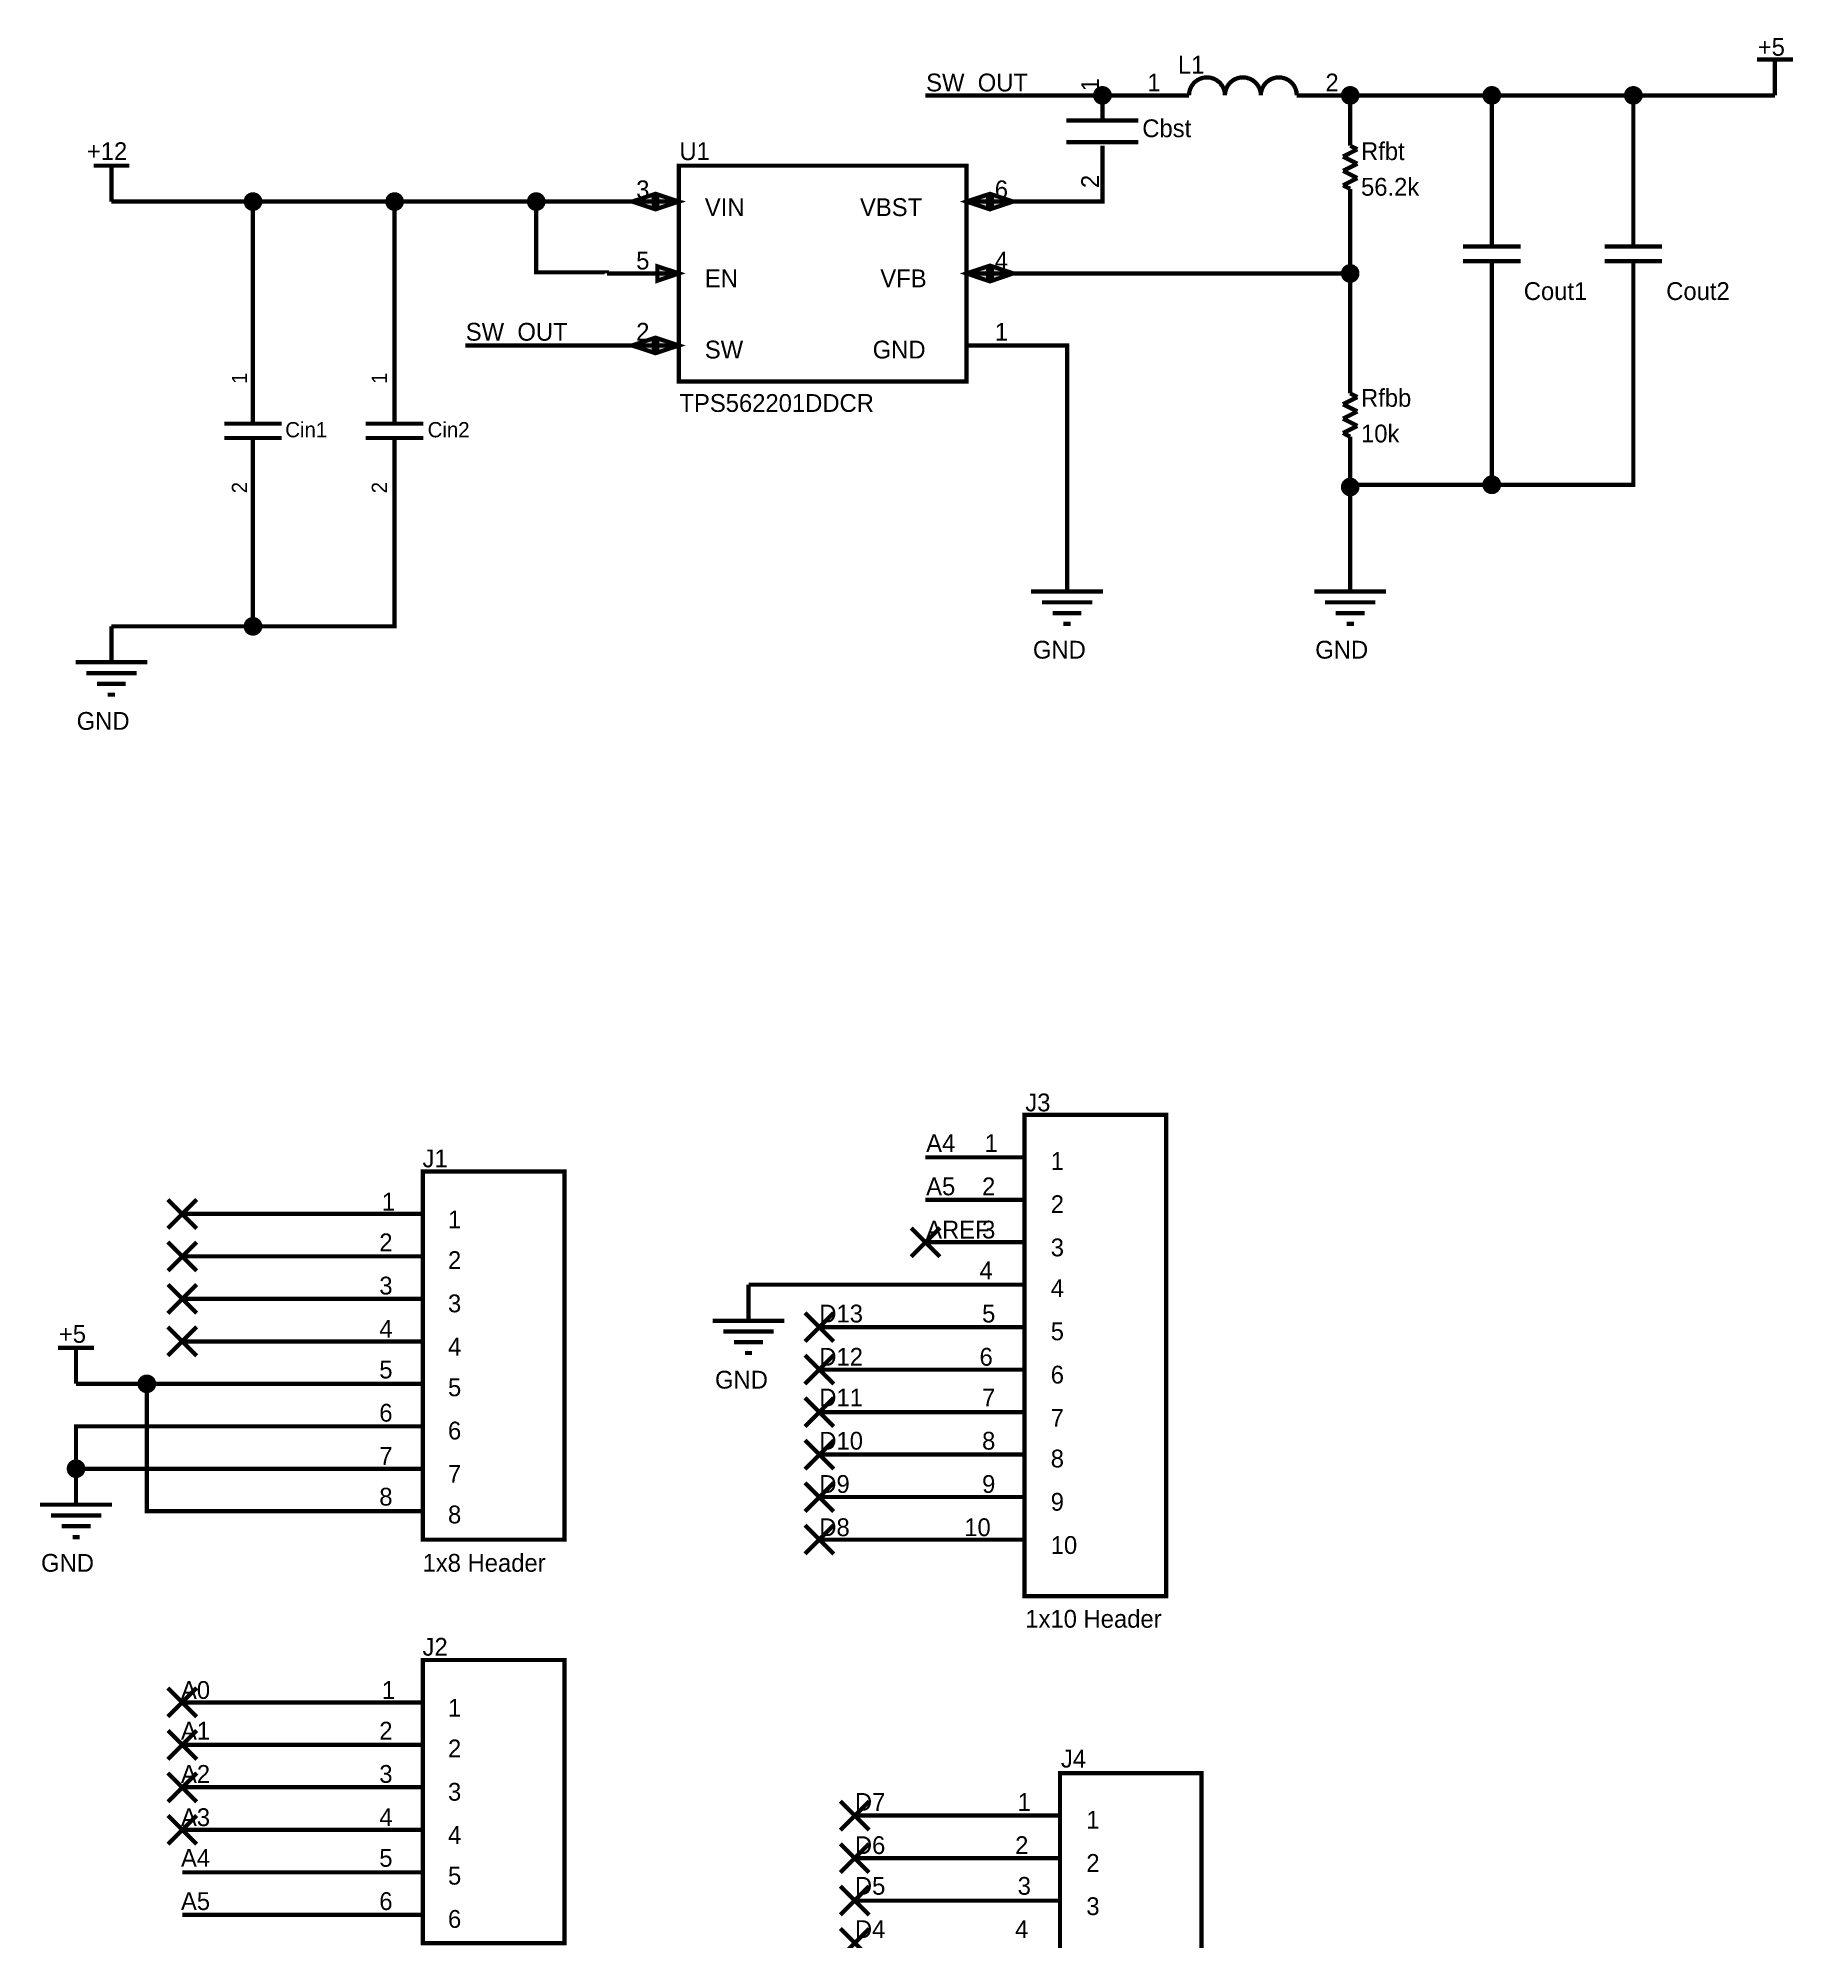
# Model space of a CAD drawing. Header units: inches. Extents: x 0 to 22.3, y 0 to 15.7.
# Drawn here: x 6.1 to 10.98, y 6.2 to 11.48 of the extents above; entities that cross this region are included whole.
import ezdxf

# ---------------------------------------------------------------- set-up
doc = ezdxf.new("R2010")
doc.units = ezdxf.units.IN
doc.header["$MEASUREMENT"] = 0
doc.layers.add('Sheet', color=255, linetype='Continuous')

msp = doc.modelspace()

# ---------------------------------------------------------------- texts
at = {"layer": 'Sheet'}
for s, height, p in [('+5', 0.0495, (10.8777, 11.4285)), ('L1', 0.0495, (9.2651, 11.379)), ('SW_OUT', 0.0495, (8.565, 11.3295)), ('1', 0.0495, (9.1803, 11.3295)), ('2', 0.0495, (9.6754, 11.3295)), ('Cbst', 0.0495, (9.1661, 11.2022)), ('+12', 0.0495, (6.231, 11.1385)), ('U1', 0.0495, (7.8789, 11.1385)), ('Rfbt', 0.0495, (9.7744, 11.1385)), ('3', 0.0495, (7.7587, 11.0324)), ('6', 0.0495, (8.7559, 11.0324)), ('56.2k', 0.0495, (9.7744, 11.0395)), ('VIN', 0.0495, (7.9496, 10.9829)), ('VBST', 0.0495, (8.3811, 10.9829)), ('5', 0.0495, (7.7587, 10.8344)), ('4', 0.0495, (8.7559, 10.8344)), ('EN', 0.0495, (7.9496, 10.7849)), ('VFB', 0.0495, (8.4376, 10.7849)), ('Cout1', 0.0495, (10.227, 10.7495)), ('Cout2', 0.0495, (10.6231, 10.7495)), ('SW_OUT', 0.0495, (7.2848, 10.6364)), ('2', 0.0495, (7.7587, 10.6364)), ('1', 0.0495, (8.7559, 10.6364)), ('SW', 0.0495, (7.9496, 10.5869)), ('GND', 0.0495, (8.4164, 10.5869)), ('TPS562201DDCR', 0.049505, (7.8789, 10.4384)), ('Rfbb', 0.0495, (9.7744, 10.4525)), ('Cin1', 0.04243, (6.7827, 10.3677)), ('Cin2', 0.04243, (7.1787, 10.3677)), ('10k', 0.0495, (9.7744, 10.3535)), ('GND', 0.0495, (8.862, 9.7524)), ('GND', 0.0495, (9.6471, 9.7524)), ('GND', 0.0495, (6.2027, 9.5544)), ('J3', 0.0495, (8.8408, 8.4936)), ('A4', 0.0495, (8.565, 8.3804)), ('1', 0.0495, (8.7276, 8.3804)), ('J1', 0.0495, (7.1646, 8.338)), ('1', 0.0495, (8.9115, 8.3309)), ('A5', 0.0495, (8.565, 8.2602)), ('2', 0.0495, (8.7206, 8.2602)), ('1', 0.0495, (7.0514, 8.2177)), ('2', 0.0495, (8.9115, 8.2107)), ('1', 0.0495, (7.2353, 8.1682)), ('AREF', 0.0495, (8.565, 8.14)), ('3', 0.0495, (8.7206, 8.14)), ('2', 0.0495, (7.0443, 8.1046)), ('3', 0.0495, (8.9115, 8.0905)), ('2', 0.0495, (7.2353, 8.0551)), ('3', 0.0495, (7.0443, 7.9844)), ('4', 0.0495, (8.7135, 8.0268)), ('3', 0.0495, (7.2353, 7.9349)), ('4', 0.0495, (8.9115, 7.9773)), ('D13', 0.0495, (8.2679, 7.9066)), ('5', 0.0495, (8.7206, 7.9066)), ('+5', 0.0495, (6.1532, 7.85)), ('4', 0.0495, (7.0443, 7.8641)), ('5', 0.0495, (8.9115, 7.8571)), ('4', 0.0495, (7.2353, 7.8146)), ('D12', 0.0495, (8.2679, 7.7864)), ('6', 0.0495, (8.7135, 7.7864)), ('5', 0.0495, (7.0443, 7.751)), ('GND', 0.0495, (7.9779, 7.7227)), ('6', 0.0495, (8.9115, 7.7368)), ('5', 0.0495, (7.2353, 7.7015)), ('D11', 0.0495, (8.2679, 7.6732)), ('7', 0.0495, (8.7206, 7.6732)), ('6', 0.0495, (7.0443, 7.6308)), ('7', 0.0495, (8.9115, 7.6166)), ('6', 0.0495, (7.2353, 7.5813)), ('7', 0.0495, (7.0443, 7.5105)), ('D10', 0.0495, (8.2679, 7.553)), ('8', 0.0495, (8.7206, 7.553)), ('7', 0.0495, (7.2353, 7.461)), ('8', 0.0495, (8.9115, 7.5035)), ('D9', 0.0495, (8.2679, 7.4327)), ('9', 0.0495, (8.7206, 7.4327)), ('8', 0.0495, (7.0443, 7.3974)), ('8', 0.0495, (7.2353, 7.3479)), ('9', 0.0495, (8.9115, 7.3832)), ('D8', 0.0495, (8.2679, 7.3125)), ('10', 0.0495, (8.671, 7.3125)), ('10', 0.0495, (8.9115, 7.263)), ('GND', 0.0495, (6.1037, 7.2135)), ('1x8 Header', 0.0495, (7.1646, 7.2135)), ('1x10 Header', 0.049505, (8.8408, 7.0579)), ('J2', 0.0495, (7.1646, 6.9801)), ('A0', 0.0495, (6.4927, 6.8599)), ('1', 0.0495, (7.0514, 6.8599)), ('1', 0.0495, (7.2353, 6.8104)), ('A1', 0.0495, (6.4927, 6.7468)), ('2', 0.0495, (7.0443, 6.7468)), ('2', 0.0495, (7.2353, 6.6973)), ('J4', 0.0495, (8.9398, 6.669)), ('A2', 0.0495, (6.4927, 6.6265)), ('3', 0.0495, (7.0443, 6.6265)), ('3', 0.0495, (7.2353, 6.577)), ('A3', 0.0495, (6.4927, 6.5063)), ('4', 0.0495, (7.0443, 6.5063)), ('D7', 0.0495, (8.3669, 6.5487)), ('1', 0.0495, (8.8196, 6.5487)), ('4', 0.0495, (7.2353, 6.4568)), ('1', 0.0495, (9.0105, 6.4992)), ('D6', 0.0495, (8.3669, 6.4285)), ('2', 0.0495, (8.8125, 6.4285)), ('A4', 0.0495, (6.4927, 6.3932)), ('5', 0.0495, (7.0443, 6.3932)), ('5', 0.0495, (7.2353, 6.3436)), ('2', 0.0495, (9.0105, 6.379)), ('D5', 0.0495, (8.3669, 6.3154)), ('3', 0.0495, (8.8196, 6.3154)), ('A5', 0.0495, (6.4927, 6.2729)), ('6', 0.0495, (7.0443, 6.2729)), ('3', 0.0495, (9.0105, 6.2588)), ('6', 0.0495, (7.2353, 6.2234)), ('D4', 0.0495, (8.3669, 6.1951)), ('4', 0.0495, (8.8125, 6.1951))]:
    msp.add_text(s, height=height, dxfattribs=at).set_placement(p)
for s, height, p in [('1', 0.0495, (9.0459, 11.3295)), ('2', 0.0495, (9.0459, 11.0607)), ('1', 0.0424, (6.6766, 10.5162)), ('1', 0.0424, (7.0656, 10.5162)), ('2', 0.0424, (6.6766, 10.2121)), ('2', 0.0424, (7.0656, 10.2121))]:
    msp.add_text(s, height=height, rotation=90, dxfattribs=at).set_placement(p)

# ---------------------------------------------------------------- linework, layer by layer
at = {"layer": 'Sheet'}
for points in [[(10.8755, 11.4183, 0.0118, 0.0118, 0), (10.9754, 11.4183, 0.0118, 0.0118, 0)], [(10.9254, 11.3184, 0.0118, 0.0118, 0), (10.9254, 11.4183, 0.0118, 0.0118, 0)], [(9.346, 11.3684, 0.0118, 0.0118, 0), (9.3434, 11.3684, 0.0118, 0.0118, 0), (9.3407, 11.3679, 0.0118, 0.0118, 0), (9.3385, 11.3679, 0.0118, 0.0118, 0), (9.3359, 11.3675, 0.0118, 0.0118, 0), (9.3337, 11.3666, 0.0118, 0.0118, 0), (9.331, 11.3661, 0.0118, 0.0118, 0), (9.3288, 11.3653, 0.0118, 0.0118, 0), (9.3266, 11.3644, 0.0118, 0.0118, 0), (9.3244, 11.3635, 0.0118, 0.0118, 0), (9.3222, 11.3622, 0.0118, 0.0118, 0), (9.32, 11.3613, 0.0118, 0.0118, 0), (9.3182, 11.36, 0.0118, 0.0118, 0), (9.316, 11.3582, 0.0118, 0.0118, 0), (9.3142, 11.3569, 0.0118, 0.0118, 0), (9.3124, 11.3555, 0.0118, 0.0118, 0), (9.3107, 11.3538, 0.0118, 0.0118, 0), (9.3089, 11.352, 0.0118, 0.0118, 0), (9.3076, 11.3502, 0.0118, 0.0118, 0), (9.3058, 11.348, 0.0118, 0.0118, 0), (9.3045, 11.3463, 0.0118, 0.0118, 0), (9.3032, 11.344, 0.0118, 0.0118, 0), (9.3023, 11.3423, 0.0118, 0.0118, 0), (9.3009, 11.3401, 0.0118, 0.0118, 0), (9.3001, 11.3379, 0.0118, 0.0118, 0), (9.2992, 11.3356, 0.0118, 0.0118, 0), (9.2983, 11.333, 0.0118, 0.0118, 0), (9.2979, 11.3308, 0.0118, 0.0118, 0), (9.297, 11.3286, 0.0118, 0.0118, 0), (9.2965, 11.3259, 0.0118, 0.0118, 0), (9.2965, 11.3233, 0.0118, 0.0118, 0), (9.2961, 11.3211, 0.0118, 0.0118, 0), (9.2961, 11.3184, 0.0118, 0.0118, 0)], [(9.396, 11.3184, 0.0118, 0.0118, 0), (9.396, 11.3211, 0.0118, 0.0118, 0), (9.3955, 11.3233, 0.0118, 0.0118, 0), (9.3955, 11.3259, 0.0118, 0.0118, 0), (9.3951, 11.3286, 0.0118, 0.0118, 0), (9.3942, 11.3308, 0.0118, 0.0118, 0), (9.3938, 11.333, 0.0118, 0.0118, 0), (9.3929, 11.3356, 0.0118, 0.0118, 0), (9.392, 11.3379, 0.0118, 0.0118, 0), (9.3911, 11.3401, 0.0118, 0.0118, 0), (9.3898, 11.3423, 0.0118, 0.0118, 0), (9.3889, 11.344, 0.0118, 0.0118, 0), (9.3876, 11.3463, 0.0118, 0.0118, 0), (9.3858, 11.348, 0.0118, 0.0118, 0), (9.3845, 11.3502, 0.0118, 0.0118, 0), (9.3832, 11.352, 0.0118, 0.0118, 0), (9.3814, 11.3538, 0.0118, 0.0118, 0), (9.3796, 11.3555, 0.0118, 0.0118, 0), (9.3779, 11.3569, 0.0118, 0.0118, 0), (9.3757, 11.3582, 0.0118, 0.0118, 0), (9.3739, 11.36, 0.0118, 0.0118, 0), (9.3717, 11.3613, 0.0118, 0.0118, 0), (9.3699, 11.3622, 0.0118, 0.0118, 0), (9.3677, 11.3635, 0.0118, 0.0118, 0), (9.3655, 11.3644, 0.0118, 0.0118, 0), (9.3633, 11.3653, 0.0118, 0.0118, 0), (9.3606, 11.3661, 0.0118, 0.0118, 0), (9.3584, 11.3666, 0.0118, 0.0118, 0), (9.3562, 11.3675, 0.0118, 0.0118, 0), (9.3536, 11.3679, 0.0118, 0.0118, 0), (9.3509, 11.3679, 0.0118, 0.0118, 0), (9.3487, 11.3684, 0.0118, 0.0118, 0), (9.346, 11.3684, 0.0118, 0.0118, 0)], [(9.4459, 11.3684, 0.0118, 0.0118, 0), (9.4433, 11.3684, 0.0118, 0.0118, 0), (9.4406, 11.3679, 0.0118, 0.0118, 0), (9.4384, 11.3679, 0.0118, 0.0118, 0), (9.4358, 11.3675, 0.0118, 0.0118, 0), (9.4336, 11.3666, 0.0118, 0.0118, 0), (9.4309, 11.3661, 0.0118, 0.0118, 0), (9.4287, 11.3653, 0.0118, 0.0118, 0), (9.4265, 11.3644, 0.0118, 0.0118, 0), (9.4243, 11.3635, 0.0118, 0.0118, 0), (9.4221, 11.3622, 0.0118, 0.0118, 0), (9.4199, 11.3613, 0.0118, 0.0118, 0), (9.4181, 11.36, 0.0118, 0.0118, 0), (9.4159, 11.3582, 0.0118, 0.0118, 0), (9.4141, 11.3569, 0.0118, 0.0118, 0), (9.4123, 11.3555, 0.0118, 0.0118, 0), (9.4106, 11.3538, 0.0118, 0.0118, 0), (9.4088, 11.352, 0.0118, 0.0118, 0), (9.4075, 11.3502, 0.0118, 0.0118, 0), (9.4057, 11.348, 0.0118, 0.0118, 0), (9.4044, 11.3463, 0.0118, 0.0118, 0), (9.4031, 11.344, 0.0118, 0.0118, 0), (9.4022, 11.3423, 0.0118, 0.0118, 0), (9.4009, 11.3401, 0.0118, 0.0118, 0), (9.4, 11.3379, 0.0118, 0.0118, 0), (9.3991, 11.3356, 0.0118, 0.0118, 0), (9.3982, 11.333, 0.0118, 0.0118, 0), (9.3978, 11.3308, 0.0118, 0.0118, 0), (9.3969, 11.3286, 0.0118, 0.0118, 0), (9.3964, 11.3259, 0.0118, 0.0118, 0), (9.3964, 11.3233, 0.0118, 0.0118, 0), (9.396, 11.3211, 0.0118, 0.0118, 0), (9.396, 11.3184, 0.0118, 0.0118, 0)], [(9.4959, 11.3184, 0.0118, 0.0118, 0), (9.4959, 11.3211, 0.0118, 0.0118, 0), (9.4954, 11.3233, 0.0118, 0.0118, 0), (9.4954, 11.3259, 0.0118, 0.0118, 0), (9.495, 11.3286, 0.0118, 0.0118, 0), (9.4941, 11.3308, 0.0118, 0.0118, 0), (9.4937, 11.333, 0.0118, 0.0118, 0), (9.4928, 11.3356, 0.0118, 0.0118, 0), (9.4919, 11.3379, 0.0118, 0.0118, 0), (9.491, 11.3401, 0.0118, 0.0118, 0), (9.4897, 11.3423, 0.0118, 0.0118, 0), (9.4888, 11.344, 0.0118, 0.0118, 0), (9.4875, 11.3463, 0.0118, 0.0118, 0), (9.4857, 11.348, 0.0118, 0.0118, 0), (9.4844, 11.3502, 0.0118, 0.0118, 0), (9.4831, 11.352, 0.0118, 0.0118, 0), (9.4813, 11.3538, 0.0118, 0.0118, 0), (9.4795, 11.3555, 0.0118, 0.0118, 0), (9.4778, 11.3569, 0.0118, 0.0118, 0), (9.4756, 11.3582, 0.0118, 0.0118, 0), (9.4738, 11.36, 0.0118, 0.0118, 0), (9.4716, 11.3613, 0.0118, 0.0118, 0), (9.4698, 11.3622, 0.0118, 0.0118, 0), (9.4676, 11.3635, 0.0118, 0.0118, 0), (9.4654, 11.3644, 0.0118, 0.0118, 0), (9.4632, 11.3653, 0.0118, 0.0118, 0), (9.4605, 11.3661, 0.0118, 0.0118, 0), (9.4583, 11.3666, 0.0118, 0.0118, 0), (9.4561, 11.3675, 0.0118, 0.0118, 0), (9.4535, 11.3679, 0.0118, 0.0118, 0), (9.4508, 11.3679, 0.0118, 0.0118, 0), (9.4486, 11.3684, 0.0118, 0.0118, 0), (9.4459, 11.3684, 0.0118, 0.0118, 0)], [(9.5458, 11.3684, 0.0118, 0.0118, 0), (9.5432, 11.3684, 0.0118, 0.0118, 0), (9.541, 11.3679, 0.0118, 0.0118, 0), (9.5383, 11.3679, 0.0118, 0.0118, 0), (9.5357, 11.3675, 0.0118, 0.0118, 0), (9.5335, 11.3666, 0.0118, 0.0118, 0), (9.5313, 11.3661, 0.0118, 0.0118, 0), (9.5286, 11.3653, 0.0118, 0.0118, 0), (9.5264, 11.3644, 0.0118, 0.0118, 0), (9.5242, 11.3635, 0.0118, 0.0118, 0), (9.522, 11.3622, 0.0118, 0.0118, 0), (9.5202, 11.3613, 0.0118, 0.0118, 0), (9.518, 11.36, 0.0118, 0.0118, 0), (9.5162, 11.3582, 0.0118, 0.0118, 0), (9.514, 11.3569, 0.0118, 0.0118, 0), (9.5122, 11.3555, 0.0118, 0.0118, 0), (9.5105, 11.3538, 0.0118, 0.0118, 0), (9.5087, 11.352, 0.0118, 0.0118, 0), (9.5074, 11.3502, 0.0118, 0.0118, 0), (9.5061, 11.348, 0.0118, 0.0118, 0), (9.5043, 11.3463, 0.0118, 0.0118, 0), (9.503, 11.344, 0.0118, 0.0118, 0), (9.5021, 11.3423, 0.0118, 0.0118, 0), (9.5008, 11.3401, 0.0118, 0.0118, 0), (9.4999, 11.3379, 0.0118, 0.0118, 0), (9.499, 11.3356, 0.0118, 0.0118, 0), (9.4981, 11.333, 0.0118, 0.0118, 0), (9.4977, 11.3308, 0.0118, 0.0118, 0), (9.4968, 11.3286, 0.0118, 0.0118, 0), (9.4963, 11.3259, 0.0118, 0.0118, 0), (9.4963, 11.3233, 0.0118, 0.0118, 0), (9.4959, 11.3211, 0.0118, 0.0118, 0), (9.4959, 11.3184, 0.0118, 0.0118, 0)], [(9.5958, 11.3184, 0.0118, 0.0118, 0), (9.5958, 11.3211, 0.0118, 0.0118, 0), (9.5953, 11.3233, 0.0118, 0.0118, 0), (9.5953, 11.3259, 0.0118, 0.0118, 0), (9.5949, 11.3286, 0.0118, 0.0118, 0), (9.594, 11.3308, 0.0118, 0.0118, 0), (9.5936, 11.333, 0.0118, 0.0118, 0), (9.5927, 11.3356, 0.0118, 0.0118, 0), (9.5918, 11.3379, 0.0118, 0.0118, 0), (9.5909, 11.3401, 0.0118, 0.0118, 0), (9.5896, 11.3423, 0.0118, 0.0118, 0), (9.5887, 11.344, 0.0118, 0.0118, 0), (9.5874, 11.3463, 0.0118, 0.0118, 0), (9.5861, 11.348, 0.0118, 0.0118, 0), (9.5843, 11.3502, 0.0118, 0.0118, 0), (9.583, 11.352, 0.0118, 0.0118, 0), (9.5812, 11.3538, 0.0118, 0.0118, 0), (9.5794, 11.3555, 0.0118, 0.0118, 0), (9.5777, 11.3569, 0.0118, 0.0118, 0), (9.5759, 11.3582, 0.0118, 0.0118, 0), (9.5737, 11.36, 0.0118, 0.0118, 0), (9.5719, 11.3613, 0.0118, 0.0118, 0), (9.5697, 11.3622, 0.0118, 0.0118, 0), (9.5675, 11.3635, 0.0118, 0.0118, 0), (9.5653, 11.3644, 0.0118, 0.0118, 0), (9.5631, 11.3653, 0.0118, 0.0118, 0), (9.5609, 11.3661, 0.0118, 0.0118, 0), (9.5582, 11.3666, 0.0118, 0.0118, 0), (9.556, 11.3675, 0.0118, 0.0118, 0), (9.5534, 11.3679, 0.0118, 0.0118, 0), (9.5511, 11.3679, 0.0118, 0.0118, 0), (9.5485, 11.3684, 0.0118, 0.0118, 0), (9.5458, 11.3684, 0.0118, 0.0118, 0)], [(9.0552, 11.3184, 0.0118, 0.0118, 0), (8.5632, 11.3184, 0.0118, 0.0118, 0)], [(9.0353, 11.3184, 0.0118, 0.0118, 0), (9.0353, 11.3193, 0.0118, 0.0118, 0), (9.0353, 11.3206, 0.0118, 0.0118, 0), (9.0357, 11.3215, 0.0118, 0.0118, 0), (9.0357, 11.3224, 0.0118, 0.0118, 0), (9.0357, 11.3233, 0.0118, 0.0118, 0), (9.0362, 11.3242, 0.0118, 0.0118, 0), (9.0366, 11.3255, 0.0118, 0.0118, 0), (9.0371, 11.3264, 0.0118, 0.0118, 0), (9.0371, 11.3272, 0.0118, 0.0118, 0), (9.0375, 11.3281, 0.0118, 0.0118, 0), (9.0379, 11.3286, 0.0118, 0.0118, 0), (9.0388, 11.3295, 0.0118, 0.0118, 0), (9.0393, 11.3303, 0.0118, 0.0118, 0), (9.0397, 11.3312, 0.0118, 0.0118, 0), (9.0406, 11.3317, 0.0118, 0.0118, 0), (9.041, 11.3326, 0.0118, 0.0118, 0), (9.0419, 11.333, 0.0118, 0.0118, 0), (9.0424, 11.3339, 0.0118, 0.0118, 0), (9.0432, 11.3343, 0.0118, 0.0118, 0), (9.0441, 11.3348, 0.0118, 0.0118, 0), (9.045, 11.3356, 0.0118, 0.0118, 0), (9.0455, 11.3361, 0.0118, 0.0118, 0), (9.0463, 11.3365, 0.0118, 0.0118, 0), (9.0472, 11.3365, 0.0118, 0.0118, 0), (9.0481, 11.337, 0.0118, 0.0118, 0), (9.0494, 11.3374, 0.0118, 0.0118, 0), (9.0503, 11.3379, 0.0118, 0.0118, 0), (9.0512, 11.3379, 0.0118, 0.0118, 0), (9.0521, 11.3379, 0.0118, 0.0118, 0), (9.053, 11.3383, 0.0118, 0.0118, 0), (9.0543, 11.3383, 0.0118, 0.0118, 0), (9.0552, 11.3383, 0.0118, 0.0118, 0)], [(9.0353, 11.3184, 0.0118, 0.0118, 0), (9.0353, 11.3193, 0.0118, 0.0118, 0), (9.0353, 11.3206, 0.0118, 0.0118, 0), (9.0357, 11.3215, 0.0118, 0.0118, 0), (9.0357, 11.3224, 0.0118, 0.0118, 0), (9.0357, 11.3233, 0.0118, 0.0118, 0), (9.0362, 11.3242, 0.0118, 0.0118, 0), (9.0366, 11.3255, 0.0118, 0.0118, 0), (9.0371, 11.3264, 0.0118, 0.0118, 0), (9.0371, 11.3272, 0.0118, 0.0118, 0), (9.0375, 11.3281, 0.0118, 0.0118, 0), (9.0379, 11.3286, 0.0118, 0.0118, 0), (9.0388, 11.3295, 0.0118, 0.0118, 0), (9.0393, 11.3303, 0.0118, 0.0118, 0), (9.0397, 11.3312, 0.0118, 0.0118, 0), (9.0406, 11.3317, 0.0118, 0.0118, 0), (9.041, 11.3326, 0.0118, 0.0118, 0), (9.0419, 11.333, 0.0118, 0.0118, 0), (9.0424, 11.3339, 0.0118, 0.0118, 0), (9.0432, 11.3343, 0.0118, 0.0118, 0), (9.0441, 11.3348, 0.0118, 0.0118, 0), (9.045, 11.3356, 0.0118, 0.0118, 0), (9.0455, 11.3361, 0.0118, 0.0118, 0), (9.0463, 11.3365, 0.0118, 0.0118, 0), (9.0472, 11.3365, 0.0118, 0.0118, 0), (9.0481, 11.337, 0.0118, 0.0118, 0), (9.0494, 11.3374, 0.0118, 0.0118, 0), (9.0503, 11.3379, 0.0118, 0.0118, 0), (9.0512, 11.3379, 0.0118, 0.0118, 0), (9.0521, 11.3379, 0.0118, 0.0118, 0), (9.053, 11.3383, 0.0118, 0.0118, 0), (9.0543, 11.3383, 0.0118, 0.0118, 0), (9.0552, 11.3383, 0.0118, 0.0118, 0)], [(9.0353, 11.3184, 0.0118, 0.0118, 0), (9.0353, 11.3193, 0.0118, 0.0118, 0), (9.0353, 11.3206, 0.0118, 0.0118, 0), (9.0357, 11.3215, 0.0118, 0.0118, 0), (9.0357, 11.3224, 0.0118, 0.0118, 0), (9.0357, 11.3233, 0.0118, 0.0118, 0), (9.0362, 11.3242, 0.0118, 0.0118, 0), (9.0366, 11.3255, 0.0118, 0.0118, 0), (9.0371, 11.3264, 0.0118, 0.0118, 0), (9.0371, 11.3272, 0.0118, 0.0118, 0), (9.0375, 11.3281, 0.0118, 0.0118, 0), (9.0379, 11.3286, 0.0118, 0.0118, 0), (9.0388, 11.3295, 0.0118, 0.0118, 0), (9.0393, 11.3303, 0.0118, 0.0118, 0), (9.0397, 11.3312, 0.0118, 0.0118, 0), (9.0406, 11.3317, 0.0118, 0.0118, 0), (9.041, 11.3326, 0.0118, 0.0118, 0), (9.0419, 11.333, 0.0118, 0.0118, 0), (9.0424, 11.3339, 0.0118, 0.0118, 0), (9.0432, 11.3343, 0.0118, 0.0118, 0), (9.0441, 11.3348, 0.0118, 0.0118, 0), (9.045, 11.3356, 0.0118, 0.0118, 0), (9.0455, 11.3361, 0.0118, 0.0118, 0), (9.0463, 11.3365, 0.0118, 0.0118, 0), (9.0472, 11.3365, 0.0118, 0.0118, 0), (9.0481, 11.337, 0.0118, 0.0118, 0), (9.0494, 11.3374, 0.0118, 0.0118, 0), (9.0503, 11.3379, 0.0118, 0.0118, 0), (9.0512, 11.3379, 0.0118, 0.0118, 0), (9.0521, 11.3379, 0.0118, 0.0118, 0), (9.053, 11.3383, 0.0118, 0.0118, 0), (9.0543, 11.3383, 0.0118, 0.0118, 0), (9.0552, 11.3383, 0.0118, 0.0118, 0)], [(9.0353, 11.3184, 0.0118, 0.0118, 0), (9.0353, 11.3193, 0.0118, 0.0118, 0), (9.0353, 11.3206, 0.0118, 0.0118, 0), (9.0357, 11.3215, 0.0118, 0.0118, 0), (9.0357, 11.3224, 0.0118, 0.0118, 0), (9.0357, 11.3233, 0.0118, 0.0118, 0), (9.0362, 11.3242, 0.0118, 0.0118, 0), (9.0366, 11.3255, 0.0118, 0.0118, 0), (9.0371, 11.3264, 0.0118, 0.0118, 0), (9.0371, 11.3272, 0.0118, 0.0118, 0), (9.0375, 11.3281, 0.0118, 0.0118, 0), (9.0379, 11.3286, 0.0118, 0.0118, 0), (9.0388, 11.3295, 0.0118, 0.0118, 0), (9.0393, 11.3303, 0.0118, 0.0118, 0), (9.0397, 11.3312, 0.0118, 0.0118, 0), (9.0406, 11.3317, 0.0118, 0.0118, 0), (9.041, 11.3326, 0.0118, 0.0118, 0), (9.0419, 11.333, 0.0118, 0.0118, 0), (9.0424, 11.3339, 0.0118, 0.0118, 0), (9.0432, 11.3343, 0.0118, 0.0118, 0), (9.0441, 11.3348, 0.0118, 0.0118, 0), (9.045, 11.3356, 0.0118, 0.0118, 0), (9.0455, 11.3361, 0.0118, 0.0118, 0), (9.0463, 11.3365, 0.0118, 0.0118, 0), (9.0472, 11.3365, 0.0118, 0.0118, 0), (9.0481, 11.337, 0.0118, 0.0118, 0), (9.0494, 11.3374, 0.0118, 0.0118, 0), (9.0503, 11.3379, 0.0118, 0.0118, 0), (9.0512, 11.3379, 0.0118, 0.0118, 0), (9.0521, 11.3379, 0.0118, 0.0118, 0), (9.053, 11.3383, 0.0118, 0.0118, 0), (9.0543, 11.3383, 0.0118, 0.0118, 0), (9.0552, 11.3383, 0.0118, 0.0118, 0)], [(9.0353, 11.3184, 0.0118, 0.0118, 0), (9.0353, 11.3193, 0.0118, 0.0118, 0), (9.0353, 11.3206, 0.0118, 0.0118, 0), (9.0357, 11.3215, 0.0118, 0.0118, 0), (9.0357, 11.3224, 0.0118, 0.0118, 0), (9.0357, 11.3233, 0.0118, 0.0118, 0), (9.0362, 11.3242, 0.0118, 0.0118, 0), (9.0366, 11.3255, 0.0118, 0.0118, 0), (9.0371, 11.3264, 0.0118, 0.0118, 0), (9.0371, 11.3272, 0.0118, 0.0118, 0), (9.0375, 11.3281, 0.0118, 0.0118, 0), (9.0379, 11.3286, 0.0118, 0.0118, 0), (9.0388, 11.3295, 0.0118, 0.0118, 0), (9.0393, 11.3303, 0.0118, 0.0118, 0), (9.0397, 11.3312, 0.0118, 0.0118, 0), (9.0406, 11.3317, 0.0118, 0.0118, 0), (9.041, 11.3326, 0.0118, 0.0118, 0), (9.0419, 11.333, 0.0118, 0.0118, 0), (9.0424, 11.3339, 0.0118, 0.0118, 0), (9.0432, 11.3343, 0.0118, 0.0118, 0), (9.0441, 11.3348, 0.0118, 0.0118, 0), (9.045, 11.3356, 0.0118, 0.0118, 0), (9.0455, 11.3361, 0.0118, 0.0118, 0), (9.0463, 11.3365, 0.0118, 0.0118, 0), (9.0472, 11.3365, 0.0118, 0.0118, 0), (9.0481, 11.337, 0.0118, 0.0118, 0), (9.0494, 11.3374, 0.0118, 0.0118, 0), (9.0503, 11.3379, 0.0118, 0.0118, 0), (9.0512, 11.3379, 0.0118, 0.0118, 0), (9.0521, 11.3379, 0.0118, 0.0118, 0), (9.053, 11.3383, 0.0118, 0.0118, 0), (9.0543, 11.3383, 0.0118, 0.0118, 0), (9.0552, 11.3383, 0.0118, 0.0118, 0)], [(9.0353, 11.3184, 0.0118, 0.0118, 0), (9.0353, 11.3193, 0.0118, 0.0118, 0), (9.0353, 11.3206, 0.0118, 0.0118, 0), (9.0357, 11.3215, 0.0118, 0.0118, 0), (9.0357, 11.3224, 0.0118, 0.0118, 0), (9.0357, 11.3233, 0.0118, 0.0118, 0), (9.0362, 11.3242, 0.0118, 0.0118, 0), (9.0366, 11.3255, 0.0118, 0.0118, 0), (9.0371, 11.3264, 0.0118, 0.0118, 0), (9.0371, 11.3272, 0.0118, 0.0118, 0), (9.0375, 11.3281, 0.0118, 0.0118, 0), (9.0379, 11.3286, 0.0118, 0.0118, 0), (9.0388, 11.3295, 0.0118, 0.0118, 0), (9.0393, 11.3303, 0.0118, 0.0118, 0), (9.0397, 11.3312, 0.0118, 0.0118, 0), (9.0406, 11.3317, 0.0118, 0.0118, 0), (9.041, 11.3326, 0.0118, 0.0118, 0), (9.0419, 11.333, 0.0118, 0.0118, 0), (9.0424, 11.3339, 0.0118, 0.0118, 0), (9.0432, 11.3343, 0.0118, 0.0118, 0), (9.0441, 11.3348, 0.0118, 0.0118, 0), (9.045, 11.3356, 0.0118, 0.0118, 0), (9.0455, 11.3361, 0.0118, 0.0118, 0), (9.0463, 11.3365, 0.0118, 0.0118, 0), (9.0472, 11.3365, 0.0118, 0.0118, 0), (9.0481, 11.337, 0.0118, 0.0118, 0), (9.0494, 11.3374, 0.0118, 0.0118, 0), (9.0503, 11.3379, 0.0118, 0.0118, 0), (9.0512, 11.3379, 0.0118, 0.0118, 0), (9.0521, 11.3379, 0.0118, 0.0118, 0), (9.053, 11.3383, 0.0118, 0.0118, 0), (9.0543, 11.3383, 0.0118, 0.0118, 0), (9.0552, 11.3383, 0.0118, 0.0118, 0)], [(9.0353, 11.3184, 0.0118, 0.0118, 0), (9.0353, 11.3193, 0.0118, 0.0118, 0), (9.0353, 11.3206, 0.0118, 0.0118, 0), (9.0357, 11.3215, 0.0118, 0.0118, 0), (9.0357, 11.3224, 0.0118, 0.0118, 0), (9.0357, 11.3233, 0.0118, 0.0118, 0), (9.0362, 11.3242, 0.0118, 0.0118, 0), (9.0366, 11.3255, 0.0118, 0.0118, 0), (9.0371, 11.3264, 0.0118, 0.0118, 0), (9.0371, 11.3272, 0.0118, 0.0118, 0), (9.0375, 11.3281, 0.0118, 0.0118, 0), (9.0379, 11.3286, 0.0118, 0.0118, 0), (9.0388, 11.3295, 0.0118, 0.0118, 0), (9.0393, 11.3303, 0.0118, 0.0118, 0), (9.0397, 11.3312, 0.0118, 0.0118, 0), (9.0406, 11.3317, 0.0118, 0.0118, 0), (9.041, 11.3326, 0.0118, 0.0118, 0), (9.0419, 11.333, 0.0118, 0.0118, 0), (9.0424, 11.3339, 0.0118, 0.0118, 0), (9.0432, 11.3343, 0.0118, 0.0118, 0), (9.0441, 11.3348, 0.0118, 0.0118, 0), (9.045, 11.3356, 0.0118, 0.0118, 0), (9.0455, 11.3361, 0.0118, 0.0118, 0), (9.0463, 11.3365, 0.0118, 0.0118, 0), (9.0472, 11.3365, 0.0118, 0.0118, 0), (9.0481, 11.337, 0.0118, 0.0118, 0), (9.0494, 11.3374, 0.0118, 0.0118, 0), (9.0503, 11.3379, 0.0118, 0.0118, 0), (9.0512, 11.3379, 0.0118, 0.0118, 0), (9.0521, 11.3379, 0.0118, 0.0118, 0), (9.053, 11.3383, 0.0118, 0.0118, 0), (9.0543, 11.3383, 0.0118, 0.0118, 0), (9.0552, 11.3383, 0.0118, 0.0118, 0)], [(9.0552, 11.2985, 0.0118, 0.0118, 0), (9.0543, 11.2985, 0.0118, 0.0118, 0), (9.053, 11.2985, 0.0118, 0.0118, 0), (9.0521, 11.299, 0.0118, 0.0118, 0), (9.0512, 11.299, 0.0118, 0.0118, 0), (9.0503, 11.299, 0.0118, 0.0118, 0), (9.0494, 11.2994, 0.0118, 0.0118, 0), (9.0481, 11.2998, 0.0118, 0.0118, 0), (9.0472, 11.3003, 0.0118, 0.0118, 0), (9.0463, 11.3003, 0.0118, 0.0118, 0), (9.0455, 11.3007, 0.0118, 0.0118, 0), (9.045, 11.3012, 0.0118, 0.0118, 0), (9.0441, 11.3021, 0.0118, 0.0118, 0), (9.0432, 11.3025, 0.0118, 0.0118, 0), (9.0424, 11.3029, 0.0118, 0.0118, 0), (9.0419, 11.3038, 0.0118, 0.0118, 0), (9.041, 11.3043, 0.0118, 0.0118, 0), (9.0406, 11.3051, 0.0118, 0.0118, 0), (9.0397, 11.3056, 0.0118, 0.0118, 0), (9.0393, 11.3065, 0.0118, 0.0118, 0), (9.0388, 11.3074, 0.0118, 0.0118, 0), (9.0379, 11.3082, 0.0118, 0.0118, 0), (9.0375, 11.3087, 0.0118, 0.0118, 0), (9.0371, 11.3096, 0.0118, 0.0118, 0), (9.0371, 11.3105, 0.0118, 0.0118, 0), (9.0366, 11.3113, 0.0118, 0.0118, 0), (9.0362, 11.3127, 0.0118, 0.0118, 0), (9.0357, 11.3135, 0.0118, 0.0118, 0), (9.0357, 11.3144, 0.0118, 0.0118, 0), (9.0357, 11.3153, 0.0118, 0.0118, 0), (9.0353, 11.3162, 0.0118, 0.0118, 0), (9.0353, 11.3175, 0.0118, 0.0118, 0), (9.0353, 11.3184, 0.0118, 0.0118, 0)], [(9.0353, 11.3184, 0.0118, 0.0118, 0), (9.0353, 11.3184, 0.0118, 0.0118, 0)], [(9.0552, 11.2985, 0.0118, 0.0118, 0), (9.0543, 11.2985, 0.0118, 0.0118, 0), (9.053, 11.2985, 0.0118, 0.0118, 0), (9.0521, 11.299, 0.0118, 0.0118, 0), (9.0512, 11.299, 0.0118, 0.0118, 0), (9.0503, 11.299, 0.0118, 0.0118, 0), (9.0494, 11.2994, 0.0118, 0.0118, 0), (9.0481, 11.2998, 0.0118, 0.0118, 0), (9.0472, 11.3003, 0.0118, 0.0118, 0), (9.0463, 11.3003, 0.0118, 0.0118, 0), (9.0455, 11.3007, 0.0118, 0.0118, 0), (9.045, 11.3012, 0.0118, 0.0118, 0), (9.0441, 11.3021, 0.0118, 0.0118, 0), (9.0432, 11.3025, 0.0118, 0.0118, 0), (9.0424, 11.3029, 0.0118, 0.0118, 0), (9.0419, 11.3038, 0.0118, 0.0118, 0), (9.041, 11.3043, 0.0118, 0.0118, 0), (9.0406, 11.3051, 0.0118, 0.0118, 0), (9.0397, 11.3056, 0.0118, 0.0118, 0), (9.0393, 11.3065, 0.0118, 0.0118, 0), (9.0388, 11.3074, 0.0118, 0.0118, 0), (9.0379, 11.3082, 0.0118, 0.0118, 0), (9.0375, 11.3087, 0.0118, 0.0118, 0), (9.0371, 11.3096, 0.0118, 0.0118, 0), (9.0371, 11.3105, 0.0118, 0.0118, 0), (9.0366, 11.3113, 0.0118, 0.0118, 0), (9.0362, 11.3127, 0.0118, 0.0118, 0), (9.0357, 11.3135, 0.0118, 0.0118, 0), (9.0357, 11.3144, 0.0118, 0.0118, 0), (9.0357, 11.3153, 0.0118, 0.0118, 0), (9.0353, 11.3162, 0.0118, 0.0118, 0), (9.0353, 11.3175, 0.0118, 0.0118, 0), (9.0353, 11.3184, 0.0118, 0.0118, 0)], [(9.0353, 11.3184, 0.0118, 0.0118, 0), (9.0353, 11.3184, 0.0118, 0.0118, 0)], [(9.0552, 11.2985, 0.0118, 0.0118, 0), (9.0543, 11.2985, 0.0118, 0.0118, 0), (9.053, 11.2985, 0.0118, 0.0118, 0), (9.0521, 11.299, 0.0118, 0.0118, 0), (9.0512, 11.299, 0.0118, 0.0118, 0), (9.0503, 11.299, 0.0118, 0.0118, 0), (9.0494, 11.2994, 0.0118, 0.0118, 0), (9.0481, 11.2998, 0.0118, 0.0118, 0), (9.0472, 11.3003, 0.0118, 0.0118, 0), (9.0463, 11.3003, 0.0118, 0.0118, 0), (9.0455, 11.3007, 0.0118, 0.0118, 0), (9.045, 11.3012, 0.0118, 0.0118, 0), (9.0441, 11.3021, 0.0118, 0.0118, 0), (9.0432, 11.3025, 0.0118, 0.0118, 0), (9.0424, 11.3029, 0.0118, 0.0118, 0), (9.0419, 11.3038, 0.0118, 0.0118, 0), (9.041, 11.3043, 0.0118, 0.0118, 0), (9.0406, 11.3051, 0.0118, 0.0118, 0), (9.0397, 11.3056, 0.0118, 0.0118, 0), (9.0393, 11.3065, 0.0118, 0.0118, 0), (9.0388, 11.3074, 0.0118, 0.0118, 0), (9.0379, 11.3082, 0.0118, 0.0118, 0), (9.0375, 11.3087, 0.0118, 0.0118, 0), (9.0371, 11.3096, 0.0118, 0.0118, 0), (9.0371, 11.3105, 0.0118, 0.0118, 0), (9.0366, 11.3113, 0.0118, 0.0118, 0), (9.0362, 11.3127, 0.0118, 0.0118, 0), (9.0357, 11.3135, 0.0118, 0.0118, 0), (9.0357, 11.3144, 0.0118, 0.0118, 0), (9.0357, 11.3153, 0.0118, 0.0118, 0), (9.0353, 11.3162, 0.0118, 0.0118, 0), (9.0353, 11.3175, 0.0118, 0.0118, 0), (9.0353, 11.3184, 0.0118, 0.0118, 0)], [(9.0353, 11.3184, 0.0118, 0.0118, 0), (9.0353, 11.3184, 0.0118, 0.0118, 0)], [(9.0552, 11.2985, 0.0118, 0.0118, 0), (9.0543, 11.2985, 0.0118, 0.0118, 0), (9.053, 11.2985, 0.0118, 0.0118, 0), (9.0521, 11.299, 0.0118, 0.0118, 0), (9.0512, 11.299, 0.0118, 0.0118, 0), (9.0503, 11.299, 0.0118, 0.0118, 0), (9.0494, 11.2994, 0.0118, 0.0118, 0), (9.0481, 11.2998, 0.0118, 0.0118, 0), (9.0472, 11.3003, 0.0118, 0.0118, 0), (9.0463, 11.3003, 0.0118, 0.0118, 0), (9.0455, 11.3007, 0.0118, 0.0118, 0), (9.045, 11.3012, 0.0118, 0.0118, 0), (9.0441, 11.3021, 0.0118, 0.0118, 0), (9.0432, 11.3025, 0.0118, 0.0118, 0), (9.0424, 11.3029, 0.0118, 0.0118, 0), (9.0419, 11.3038, 0.0118, 0.0118, 0), (9.041, 11.3043, 0.0118, 0.0118, 0), (9.0406, 11.3051, 0.0118, 0.0118, 0), (9.0397, 11.3056, 0.0118, 0.0118, 0), (9.0393, 11.3065, 0.0118, 0.0118, 0), (9.0388, 11.3074, 0.0118, 0.0118, 0), (9.0379, 11.3082, 0.0118, 0.0118, 0), (9.0375, 11.3087, 0.0118, 0.0118, 0), (9.0371, 11.3096, 0.0118, 0.0118, 0), (9.0371, 11.3105, 0.0118, 0.0118, 0), (9.0366, 11.3113, 0.0118, 0.0118, 0), (9.0362, 11.3127, 0.0118, 0.0118, 0), (9.0357, 11.3135, 0.0118, 0.0118, 0), (9.0357, 11.3144, 0.0118, 0.0118, 0), (9.0357, 11.3153, 0.0118, 0.0118, 0), (9.0353, 11.3162, 0.0118, 0.0118, 0), (9.0353, 11.3175, 0.0118, 0.0118, 0), (9.0353, 11.3184, 0.0118, 0.0118, 0)], [(9.0353, 11.3184, 0.0118, 0.0118, 0), (9.0353, 11.3184, 0.0118, 0.0118, 0)], [(9.0552, 11.2985, 0.0118, 0.0118, 0), (9.0543, 11.2985, 0.0118, 0.0118, 0), (9.053, 11.2985, 0.0118, 0.0118, 0), (9.0521, 11.299, 0.0118, 0.0118, 0), (9.0512, 11.299, 0.0118, 0.0118, 0), (9.0503, 11.299, 0.0118, 0.0118, 0), (9.0494, 11.2994, 0.0118, 0.0118, 0), (9.0481, 11.2998, 0.0118, 0.0118, 0), (9.0472, 11.3003, 0.0118, 0.0118, 0), (9.0463, 11.3003, 0.0118, 0.0118, 0), (9.0455, 11.3007, 0.0118, 0.0118, 0), (9.045, 11.3012, 0.0118, 0.0118, 0), (9.0441, 11.3021, 0.0118, 0.0118, 0), (9.0432, 11.3025, 0.0118, 0.0118, 0), (9.0424, 11.3029, 0.0118, 0.0118, 0), (9.0419, 11.3038, 0.0118, 0.0118, 0), (9.041, 11.3043, 0.0118, 0.0118, 0), (9.0406, 11.3051, 0.0118, 0.0118, 0), (9.0397, 11.3056, 0.0118, 0.0118, 0), (9.0393, 11.3065, 0.0118, 0.0118, 0), (9.0388, 11.3074, 0.0118, 0.0118, 0), (9.0379, 11.3082, 0.0118, 0.0118, 0), (9.0375, 11.3087, 0.0118, 0.0118, 0), (9.0371, 11.3096, 0.0118, 0.0118, 0), (9.0371, 11.3105, 0.0118, 0.0118, 0), (9.0366, 11.3113, 0.0118, 0.0118, 0), (9.0362, 11.3127, 0.0118, 0.0118, 0), (9.0357, 11.3135, 0.0118, 0.0118, 0), (9.0357, 11.3144, 0.0118, 0.0118, 0), (9.0357, 11.3153, 0.0118, 0.0118, 0), (9.0353, 11.3162, 0.0118, 0.0118, 0), (9.0353, 11.3175, 0.0118, 0.0118, 0), (9.0353, 11.3184, 0.0118, 0.0118, 0)], [(9.0353, 11.3184, 0.0118, 0.0118, 0), (9.0353, 11.3184, 0.0118, 0.0118, 0)], [(9.0552, 11.2985, 0.0118, 0.0118, 0), (9.0543, 11.2985, 0.0118, 0.0118, 0), (9.053, 11.2985, 0.0118, 0.0118, 0), (9.0521, 11.299, 0.0118, 0.0118, 0), (9.0512, 11.299, 0.0118, 0.0118, 0), (9.0503, 11.299, 0.0118, 0.0118, 0), (9.0494, 11.2994, 0.0118, 0.0118, 0), (9.0481, 11.2998, 0.0118, 0.0118, 0), (9.0472, 11.3003, 0.0118, 0.0118, 0), (9.0463, 11.3003, 0.0118, 0.0118, 0), (9.0455, 11.3007, 0.0118, 0.0118, 0), (9.045, 11.3012, 0.0118, 0.0118, 0), (9.0441, 11.3021, 0.0118, 0.0118, 0), (9.0432, 11.3025, 0.0118, 0.0118, 0), (9.0424, 11.3029, 0.0118, 0.0118, 0), (9.0419, 11.3038, 0.0118, 0.0118, 0), (9.041, 11.3043, 0.0118, 0.0118, 0), (9.0406, 11.3051, 0.0118, 0.0118, 0), (9.0397, 11.3056, 0.0118, 0.0118, 0), (9.0393, 11.3065, 0.0118, 0.0118, 0), (9.0388, 11.3074, 0.0118, 0.0118, 0), (9.0379, 11.3082, 0.0118, 0.0118, 0), (9.0375, 11.3087, 0.0118, 0.0118, 0), (9.0371, 11.3096, 0.0118, 0.0118, 0), (9.0371, 11.3105, 0.0118, 0.0118, 0), (9.0366, 11.3113, 0.0118, 0.0118, 0), (9.0362, 11.3127, 0.0118, 0.0118, 0), (9.0357, 11.3135, 0.0118, 0.0118, 0), (9.0357, 11.3144, 0.0118, 0.0118, 0), (9.0357, 11.3153, 0.0118, 0.0118, 0), (9.0353, 11.3162, 0.0118, 0.0118, 0), (9.0353, 11.3175, 0.0118, 0.0118, 0), (9.0353, 11.3184, 0.0118, 0.0118, 0)], [(9.0353, 11.3184, 0.0118, 0.0118, 0), (9.0353, 11.3184, 0.0118, 0.0118, 0)], [(9.0552, 11.2985, 0.0118, 0.0118, 0), (9.0543, 11.2985, 0.0118, 0.0118, 0), (9.053, 11.2985, 0.0118, 0.0118, 0), (9.0521, 11.299, 0.0118, 0.0118, 0), (9.0512, 11.299, 0.0118, 0.0118, 0), (9.0503, 11.299, 0.0118, 0.0118, 0), (9.0494, 11.2994, 0.0118, 0.0118, 0), (9.0481, 11.2998, 0.0118, 0.0118, 0), (9.0472, 11.3003, 0.0118, 0.0118, 0), (9.0463, 11.3003, 0.0118, 0.0118, 0), (9.0455, 11.3007, 0.0118, 0.0118, 0), (9.045, 11.3012, 0.0118, 0.0118, 0), (9.0441, 11.3021, 0.0118, 0.0118, 0), (9.0432, 11.3025, 0.0118, 0.0118, 0), (9.0424, 11.3029, 0.0118, 0.0118, 0), (9.0419, 11.3038, 0.0118, 0.0118, 0), (9.041, 11.3043, 0.0118, 0.0118, 0), (9.0406, 11.3051, 0.0118, 0.0118, 0), (9.0397, 11.3056, 0.0118, 0.0118, 0), (9.0393, 11.3065, 0.0118, 0.0118, 0), (9.0388, 11.3074, 0.0118, 0.0118, 0), (9.0379, 11.3082, 0.0118, 0.0118, 0), (9.0375, 11.3087, 0.0118, 0.0118, 0), (9.0371, 11.3096, 0.0118, 0.0118, 0), (9.0371, 11.3105, 0.0118, 0.0118, 0), (9.0366, 11.3113, 0.0118, 0.0118, 0), (9.0362, 11.3127, 0.0118, 0.0118, 0), (9.0357, 11.3135, 0.0118, 0.0118, 0), (9.0357, 11.3144, 0.0118, 0.0118, 0), (9.0357, 11.3153, 0.0118, 0.0118, 0), (9.0353, 11.3162, 0.0118, 0.0118, 0), (9.0353, 11.3175, 0.0118, 0.0118, 0), (9.0353, 11.3184, 0.0118, 0.0118, 0)], [(9.0353, 11.3184, 0.0118, 0.0118, 0), (9.0353, 11.3184, 0.0118, 0.0118, 0)], [(9.0353, 11.3184, 0.0039, 0.0039, 0), (9.0353, 11.3193, 0.0039, 0.0039, 0), (9.0353, 11.3206, 0.0039, 0.0039, 0), (9.0357, 11.3215, 0.0039, 0.0039, 0), (9.0357, 11.3224, 0.0039, 0.0039, 0), (9.0357, 11.3233, 0.0039, 0.0039, 0), (9.0362, 11.3242, 0.0039, 0.0039, 0), (9.0366, 11.3255, 0.0039, 0.0039, 0), (9.0371, 11.3264, 0.0039, 0.0039, 0), (9.0371, 11.3272, 0.0039, 0.0039, 0), (9.0375, 11.3281, 0.0039, 0.0039, 0), (9.0379, 11.3286, 0.0039, 0.0039, 0), (9.0388, 11.3295, 0.0039, 0.0039, 0), (9.0393, 11.3303, 0.0039, 0.0039, 0), (9.0397, 11.3312, 0.0039, 0.0039, 0), (9.0406, 11.3317, 0.0039, 0.0039, 0), (9.041, 11.3326, 0.0039, 0.0039, 0), (9.0419, 11.333, 0.0039, 0.0039, 0), (9.0424, 11.3339, 0.0039, 0.0039, 0), (9.0432, 11.3343, 0.0039, 0.0039, 0), (9.0441, 11.3348, 0.0039, 0.0039, 0), (9.045, 11.3356, 0.0039, 0.0039, 0), (9.0455, 11.3361, 0.0039, 0.0039, 0), (9.0463, 11.3365, 0.0039, 0.0039, 0), (9.0472, 11.3365, 0.0039, 0.0039, 0), (9.0481, 11.337, 0.0039, 0.0039, 0), (9.0494, 11.3374, 0.0039, 0.0039, 0), (9.0503, 11.3379, 0.0039, 0.0039, 0), (9.0512, 11.3379, 0.0039, 0.0039, 0), (9.0521, 11.3379, 0.0039, 0.0039, 0), (9.053, 11.3383, 0.0039, 0.0039, 0), (9.0543, 11.3383, 0.0039, 0.0039, 0), (9.0552, 11.3383, 0.0039, 0.0039, 0)], [(9.0353, 11.3184, 0.0039, 0.0039, 0), (9.0353, 11.3193, 0.0039, 0.0039, 0), (9.0353, 11.3206, 0.0039, 0.0039, 0), (9.0357, 11.3215, 0.0039, 0.0039, 0), (9.0357, 11.3224, 0.0039, 0.0039, 0), (9.0357, 11.3233, 0.0039, 0.0039, 0), (9.0362, 11.3242, 0.0039, 0.0039, 0), (9.0366, 11.3255, 0.0039, 0.0039, 0), (9.0371, 11.3264, 0.0039, 0.0039, 0), (9.0371, 11.3272, 0.0039, 0.0039, 0), (9.0375, 11.3281, 0.0039, 0.0039, 0), (9.0379, 11.3286, 0.0039, 0.0039, 0), (9.0388, 11.3295, 0.0039, 0.0039, 0), (9.0393, 11.3303, 0.0039, 0.0039, 0), (9.0397, 11.3312, 0.0039, 0.0039, 0), (9.0406, 11.3317, 0.0039, 0.0039, 0), (9.041, 11.3326, 0.0039, 0.0039, 0), (9.0419, 11.333, 0.0039, 0.0039, 0), (9.0424, 11.3339, 0.0039, 0.0039, 0), (9.0432, 11.3343, 0.0039, 0.0039, 0), (9.0441, 11.3348, 0.0039, 0.0039, 0), (9.045, 11.3356, 0.0039, 0.0039, 0), (9.0455, 11.3361, 0.0039, 0.0039, 0), (9.0463, 11.3365, 0.0039, 0.0039, 0), (9.0472, 11.3365, 0.0039, 0.0039, 0), (9.0481, 11.337, 0.0039, 0.0039, 0), (9.0494, 11.3374, 0.0039, 0.0039, 0), (9.0503, 11.3379, 0.0039, 0.0039, 0), (9.0512, 11.3379, 0.0039, 0.0039, 0), (9.0521, 11.3379, 0.0039, 0.0039, 0), (9.053, 11.3383, 0.0039, 0.0039, 0), (9.0543, 11.3383, 0.0039, 0.0039, 0), (9.0552, 11.3383, 0.0039, 0.0039, 0)], [(9.0353, 11.3184, 0.0039, 0.0039, 0), (9.0353, 11.3193, 0.0039, 0.0039, 0), (9.0353, 11.3206, 0.0039, 0.0039, 0), (9.0357, 11.3215, 0.0039, 0.0039, 0), (9.0357, 11.3224, 0.0039, 0.0039, 0), (9.0357, 11.3233, 0.0039, 0.0039, 0), (9.0362, 11.3242, 0.0039, 0.0039, 0), (9.0366, 11.3255, 0.0039, 0.0039, 0), (9.0371, 11.3264, 0.0039, 0.0039, 0), (9.0371, 11.3272, 0.0039, 0.0039, 0), (9.0375, 11.3281, 0.0039, 0.0039, 0), (9.0379, 11.3286, 0.0039, 0.0039, 0), (9.0388, 11.3295, 0.0039, 0.0039, 0), (9.0393, 11.3303, 0.0039, 0.0039, 0), (9.0397, 11.3312, 0.0039, 0.0039, 0), (9.0406, 11.3317, 0.0039, 0.0039, 0), (9.041, 11.3326, 0.0039, 0.0039, 0), (9.0419, 11.333, 0.0039, 0.0039, 0), (9.0424, 11.3339, 0.0039, 0.0039, 0), (9.0432, 11.3343, 0.0039, 0.0039, 0), (9.0441, 11.3348, 0.0039, 0.0039, 0), (9.045, 11.3356, 0.0039, 0.0039, 0), (9.0455, 11.3361, 0.0039, 0.0039, 0), (9.0463, 11.3365, 0.0039, 0.0039, 0), (9.0472, 11.3365, 0.0039, 0.0039, 0), (9.0481, 11.337, 0.0039, 0.0039, 0), (9.0494, 11.3374, 0.0039, 0.0039, 0), (9.0503, 11.3379, 0.0039, 0.0039, 0), (9.0512, 11.3379, 0.0039, 0.0039, 0), (9.0521, 11.3379, 0.0039, 0.0039, 0), (9.053, 11.3383, 0.0039, 0.0039, 0), (9.0543, 11.3383, 0.0039, 0.0039, 0), (9.0552, 11.3383, 0.0039, 0.0039, 0)], [(9.0353, 11.3184, 0.0039, 0.0039, 0), (9.0353, 11.3193, 0.0039, 0.0039, 0), (9.0353, 11.3206, 0.0039, 0.0039, 0), (9.0357, 11.3215, 0.0039, 0.0039, 0), (9.0357, 11.3224, 0.0039, 0.0039, 0), (9.0357, 11.3233, 0.0039, 0.0039, 0), (9.0362, 11.3242, 0.0039, 0.0039, 0), (9.0366, 11.3255, 0.0039, 0.0039, 0), (9.0371, 11.3264, 0.0039, 0.0039, 0), (9.0371, 11.3272, 0.0039, 0.0039, 0), (9.0375, 11.3281, 0.0039, 0.0039, 0), (9.0379, 11.3286, 0.0039, 0.0039, 0), (9.0388, 11.3295, 0.0039, 0.0039, 0), (9.0393, 11.3303, 0.0039, 0.0039, 0), (9.0397, 11.3312, 0.0039, 0.0039, 0), (9.0406, 11.3317, 0.0039, 0.0039, 0), (9.041, 11.3326, 0.0039, 0.0039, 0), (9.0419, 11.333, 0.0039, 0.0039, 0), (9.0424, 11.3339, 0.0039, 0.0039, 0), (9.0432, 11.3343, 0.0039, 0.0039, 0), (9.0441, 11.3348, 0.0039, 0.0039, 0), (9.045, 11.3356, 0.0039, 0.0039, 0), (9.0455, 11.3361, 0.0039, 0.0039, 0), (9.0463, 11.3365, 0.0039, 0.0039, 0), (9.0472, 11.3365, 0.0039, 0.0039, 0), (9.0481, 11.337, 0.0039, 0.0039, 0), (9.0494, 11.3374, 0.0039, 0.0039, 0), (9.0503, 11.3379, 0.0039, 0.0039, 0), (9.0512, 11.3379, 0.0039, 0.0039, 0), (9.0521, 11.3379, 0.0039, 0.0039, 0), (9.053, 11.3383, 0.0039, 0.0039, 0), (9.0543, 11.3383, 0.0039, 0.0039, 0), (9.0552, 11.3383, 0.0039, 0.0039, 0)], [(9.0353, 11.3184, 0.0039, 0.0039, 0), (9.0353, 11.3193, 0.0039, 0.0039, 0), (9.0353, 11.3206, 0.0039, 0.0039, 0), (9.0357, 11.3215, 0.0039, 0.0039, 0), (9.0357, 11.3224, 0.0039, 0.0039, 0), (9.0357, 11.3233, 0.0039, 0.0039, 0), (9.0362, 11.3242, 0.0039, 0.0039, 0), (9.0366, 11.3255, 0.0039, 0.0039, 0), (9.0371, 11.3264, 0.0039, 0.0039, 0), (9.0371, 11.3272, 0.0039, 0.0039, 0), (9.0375, 11.3281, 0.0039, 0.0039, 0), (9.0379, 11.3286, 0.0039, 0.0039, 0), (9.0388, 11.3295, 0.0039, 0.0039, 0), (9.0393, 11.3303, 0.0039, 0.0039, 0), (9.0397, 11.3312, 0.0039, 0.0039, 0), (9.0406, 11.3317, 0.0039, 0.0039, 0), (9.041, 11.3326, 0.0039, 0.0039, 0), (9.0419, 11.333, 0.0039, 0.0039, 0), (9.0424, 11.3339, 0.0039, 0.0039, 0), (9.0432, 11.3343, 0.0039, 0.0039, 0), (9.0441, 11.3348, 0.0039, 0.0039, 0), (9.045, 11.3356, 0.0039, 0.0039, 0), (9.0455, 11.3361, 0.0039, 0.0039, 0), (9.0463, 11.3365, 0.0039, 0.0039, 0), (9.0472, 11.3365, 0.0039, 0.0039, 0), (9.0481, 11.337, 0.0039, 0.0039, 0), (9.0494, 11.3374, 0.0039, 0.0039, 0), (9.0503, 11.3379, 0.0039, 0.0039, 0), (9.0512, 11.3379, 0.0039, 0.0039, 0), (9.0521, 11.3379, 0.0039, 0.0039, 0), (9.053, 11.3383, 0.0039, 0.0039, 0), (9.0543, 11.3383, 0.0039, 0.0039, 0), (9.0552, 11.3383, 0.0039, 0.0039, 0)], [(9.0353, 11.3184, 0.0039, 0.0039, 0), (9.0353, 11.3193, 0.0039, 0.0039, 0), (9.0353, 11.3206, 0.0039, 0.0039, 0), (9.0357, 11.3215, 0.0039, 0.0039, 0), (9.0357, 11.3224, 0.0039, 0.0039, 0), (9.0357, 11.3233, 0.0039, 0.0039, 0), (9.0362, 11.3242, 0.0039, 0.0039, 0), (9.0366, 11.3255, 0.0039, 0.0039, 0), (9.0371, 11.3264, 0.0039, 0.0039, 0), (9.0371, 11.3272, 0.0039, 0.0039, 0), (9.0375, 11.3281, 0.0039, 0.0039, 0), (9.0379, 11.3286, 0.0039, 0.0039, 0), (9.0388, 11.3295, 0.0039, 0.0039, 0), (9.0393, 11.3303, 0.0039, 0.0039, 0), (9.0397, 11.3312, 0.0039, 0.0039, 0), (9.0406, 11.3317, 0.0039, 0.0039, 0), (9.041, 11.3326, 0.0039, 0.0039, 0), (9.0419, 11.333, 0.0039, 0.0039, 0), (9.0424, 11.3339, 0.0039, 0.0039, 0), (9.0432, 11.3343, 0.0039, 0.0039, 0), (9.0441, 11.3348, 0.0039, 0.0039, 0), (9.045, 11.3356, 0.0039, 0.0039, 0), (9.0455, 11.3361, 0.0039, 0.0039, 0), (9.0463, 11.3365, 0.0039, 0.0039, 0), (9.0472, 11.3365, 0.0039, 0.0039, 0), (9.0481, 11.337, 0.0039, 0.0039, 0), (9.0494, 11.3374, 0.0039, 0.0039, 0), (9.0503, 11.3379, 0.0039, 0.0039, 0), (9.0512, 11.3379, 0.0039, 0.0039, 0), (9.0521, 11.3379, 0.0039, 0.0039, 0), (9.053, 11.3383, 0.0039, 0.0039, 0), (9.0543, 11.3383, 0.0039, 0.0039, 0), (9.0552, 11.3383, 0.0039, 0.0039, 0)], [(9.0353, 11.3184, 0.0039, 0.0039, 0), (9.0353, 11.3193, 0.0039, 0.0039, 0), (9.0353, 11.3206, 0.0039, 0.0039, 0), (9.0357, 11.3215, 0.0039, 0.0039, 0), (9.0357, 11.3224, 0.0039, 0.0039, 0), (9.0357, 11.3233, 0.0039, 0.0039, 0), (9.0362, 11.3242, 0.0039, 0.0039, 0), (9.0366, 11.3255, 0.0039, 0.0039, 0), (9.0371, 11.3264, 0.0039, 0.0039, 0), (9.0371, 11.3272, 0.0039, 0.0039, 0), (9.0375, 11.3281, 0.0039, 0.0039, 0), (9.0379, 11.3286, 0.0039, 0.0039, 0), (9.0388, 11.3295, 0.0039, 0.0039, 0), (9.0393, 11.3303, 0.0039, 0.0039, 0), (9.0397, 11.3312, 0.0039, 0.0039, 0), (9.0406, 11.3317, 0.0039, 0.0039, 0), (9.041, 11.3326, 0.0039, 0.0039, 0), (9.0419, 11.333, 0.0039, 0.0039, 0), (9.0424, 11.3339, 0.0039, 0.0039, 0), (9.0432, 11.3343, 0.0039, 0.0039, 0), (9.0441, 11.3348, 0.0039, 0.0039, 0), (9.045, 11.3356, 0.0039, 0.0039, 0), (9.0455, 11.3361, 0.0039, 0.0039, 0), (9.0463, 11.3365, 0.0039, 0.0039, 0), (9.0472, 11.3365, 0.0039, 0.0039, 0), (9.0481, 11.337, 0.0039, 0.0039, 0), (9.0494, 11.3374, 0.0039, 0.0039, 0), (9.0503, 11.3379, 0.0039, 0.0039, 0), (9.0512, 11.3379, 0.0039, 0.0039, 0), (9.0521, 11.3379, 0.0039, 0.0039, 0), (9.053, 11.3383, 0.0039, 0.0039, 0), (9.0543, 11.3383, 0.0039, 0.0039, 0), (9.0552, 11.3383, 0.0039, 0.0039, 0)], [(9.0552, 11.2985, 0.0039, 0.0039, 0), (9.0543, 11.2985, 0.0039, 0.0039, 0), (9.053, 11.2985, 0.0039, 0.0039, 0), (9.0521, 11.299, 0.0039, 0.0039, 0), (9.0512, 11.299, 0.0039, 0.0039, 0), (9.0503, 11.299, 0.0039, 0.0039, 0), (9.0494, 11.2994, 0.0039, 0.0039, 0), (9.0481, 11.2998, 0.0039, 0.0039, 0), (9.0472, 11.3003, 0.0039, 0.0039, 0), (9.0463, 11.3003, 0.0039, 0.0039, 0), (9.0455, 11.3007, 0.0039, 0.0039, 0), (9.045, 11.3012, 0.0039, 0.0039, 0), (9.0441, 11.3021, 0.0039, 0.0039, 0), (9.0432, 11.3025, 0.0039, 0.0039, 0), (9.0424, 11.3029, 0.0039, 0.0039, 0), (9.0419, 11.3038, 0.0039, 0.0039, 0), (9.041, 11.3043, 0.0039, 0.0039, 0), (9.0406, 11.3051, 0.0039, 0.0039, 0), (9.0397, 11.3056, 0.0039, 0.0039, 0), (9.0393, 11.3065, 0.0039, 0.0039, 0), (9.0388, 11.3074, 0.0039, 0.0039, 0), (9.0379, 11.3082, 0.0039, 0.0039, 0), (9.0375, 11.3087, 0.0039, 0.0039, 0), (9.0371, 11.3096, 0.0039, 0.0039, 0), (9.0371, 11.3105, 0.0039, 0.0039, 0), (9.0366, 11.3113, 0.0039, 0.0039, 0), (9.0362, 11.3127, 0.0039, 0.0039, 0), (9.0357, 11.3135, 0.0039, 0.0039, 0), (9.0357, 11.3144, 0.0039, 0.0039, 0), (9.0357, 11.3153, 0.0039, 0.0039, 0), (9.0353, 11.3162, 0.0039, 0.0039, 0), (9.0353, 11.3175, 0.0039, 0.0039, 0), (9.0353, 11.3184, 0.0039, 0.0039, 0)], [(9.0353, 11.3184, 0.0039, 0.0039, 0), (9.0353, 11.3184, 0.0039, 0.0039, 0)], [(9.0552, 11.2985, 0.0039, 0.0039, 0), (9.0543, 11.2985, 0.0039, 0.0039, 0), (9.053, 11.2985, 0.0039, 0.0039, 0), (9.0521, 11.299, 0.0039, 0.0039, 0), (9.0512, 11.299, 0.0039, 0.0039, 0), (9.0503, 11.299, 0.0039, 0.0039, 0), (9.0494, 11.2994, 0.0039, 0.0039, 0), (9.0481, 11.2998, 0.0039, 0.0039, 0), (9.0472, 11.3003, 0.0039, 0.0039, 0), (9.0463, 11.3003, 0.0039, 0.0039, 0), (9.0455, 11.3007, 0.0039, 0.0039, 0), (9.045, 11.3012, 0.0039, 0.0039, 0), (9.0441, 11.3021, 0.0039, 0.0039, 0), (9.0432, 11.3025, 0.0039, 0.0039, 0), (9.0424, 11.3029, 0.0039, 0.0039, 0), (9.0419, 11.3038, 0.0039, 0.0039, 0), (9.041, 11.3043, 0.0039, 0.0039, 0), (9.0406, 11.3051, 0.0039, 0.0039, 0), (9.0397, 11.3056, 0.0039, 0.0039, 0), (9.0393, 11.3065, 0.0039, 0.0039, 0), (9.0388, 11.3074, 0.0039, 0.0039, 0), (9.0379, 11.3082, 0.0039, 0.0039, 0), (9.0375, 11.3087, 0.0039, 0.0039, 0), (9.0371, 11.3096, 0.0039, 0.0039, 0), (9.0371, 11.3105, 0.0039, 0.0039, 0), (9.0366, 11.3113, 0.0039, 0.0039, 0), (9.0362, 11.3127, 0.0039, 0.0039, 0), (9.0357, 11.3135, 0.0039, 0.0039, 0), (9.0357, 11.3144, 0.0039, 0.0039, 0), (9.0357, 11.3153, 0.0039, 0.0039, 0), (9.0353, 11.3162, 0.0039, 0.0039, 0), (9.0353, 11.3175, 0.0039, 0.0039, 0), (9.0353, 11.3184, 0.0039, 0.0039, 0)], [(9.0353, 11.3184, 0.0039, 0.0039, 0), (9.0353, 11.3184, 0.0039, 0.0039, 0)], [(9.0552, 11.2985, 0.0039, 0.0039, 0), (9.0543, 11.2985, 0.0039, 0.0039, 0), (9.053, 11.2985, 0.0039, 0.0039, 0), (9.0521, 11.299, 0.0039, 0.0039, 0), (9.0512, 11.299, 0.0039, 0.0039, 0), (9.0503, 11.299, 0.0039, 0.0039, 0), (9.0494, 11.2994, 0.0039, 0.0039, 0), (9.0481, 11.2998, 0.0039, 0.0039, 0), (9.0472, 11.3003, 0.0039, 0.0039, 0), (9.0463, 11.3003, 0.0039, 0.0039, 0), (9.0455, 11.3007, 0.0039, 0.0039, 0), (9.045, 11.3012, 0.0039, 0.0039, 0), (9.0441, 11.3021, 0.0039, 0.0039, 0), (9.0432, 11.3025, 0.0039, 0.0039, 0), (9.0424, 11.3029, 0.0039, 0.0039, 0), (9.0419, 11.3038, 0.0039, 0.0039, 0), (9.041, 11.3043, 0.0039, 0.0039, 0), (9.0406, 11.3051, 0.0039, 0.0039, 0), (9.0397, 11.3056, 0.0039, 0.0039, 0), (9.0393, 11.3065, 0.0039, 0.0039, 0), (9.0388, 11.3074, 0.0039, 0.0039, 0), (9.0379, 11.3082, 0.0039, 0.0039, 0), (9.0375, 11.3087, 0.0039, 0.0039, 0), (9.0371, 11.3096, 0.0039, 0.0039, 0), (9.0371, 11.3105, 0.0039, 0.0039, 0), (9.0366, 11.3113, 0.0039, 0.0039, 0), (9.0362, 11.3127, 0.0039, 0.0039, 0), (9.0357, 11.3135, 0.0039, 0.0039, 0), (9.0357, 11.3144, 0.0039, 0.0039, 0), (9.0357, 11.3153, 0.0039, 0.0039, 0), (9.0353, 11.3162, 0.0039, 0.0039, 0), (9.0353, 11.3175, 0.0039, 0.0039, 0), (9.0353, 11.3184, 0.0039, 0.0039, 0)], [(9.0353, 11.3184, 0.0039, 0.0039, 0), (9.0353, 11.3184, 0.0039, 0.0039, 0)], [(9.0552, 11.2985, 0.0039, 0.0039, 0), (9.0543, 11.2985, 0.0039, 0.0039, 0), (9.053, 11.2985, 0.0039, 0.0039, 0), (9.0521, 11.299, 0.0039, 0.0039, 0), (9.0512, 11.299, 0.0039, 0.0039, 0), (9.0503, 11.299, 0.0039, 0.0039, 0), (9.0494, 11.2994, 0.0039, 0.0039, 0), (9.0481, 11.2998, 0.0039, 0.0039, 0), (9.0472, 11.3003, 0.0039, 0.0039, 0), (9.0463, 11.3003, 0.0039, 0.0039, 0), (9.0455, 11.3007, 0.0039, 0.0039, 0), (9.045, 11.3012, 0.0039, 0.0039, 0), (9.0441, 11.3021, 0.0039, 0.0039, 0), (9.0432, 11.3025, 0.0039, 0.0039, 0), (9.0424, 11.3029, 0.0039, 0.0039, 0), (9.0419, 11.3038, 0.0039, 0.0039, 0), (9.041, 11.3043, 0.0039, 0.0039, 0), (9.0406, 11.3051, 0.0039, 0.0039, 0), (9.0397, 11.3056, 0.0039, 0.0039, 0), (9.0393, 11.3065, 0.0039, 0.0039, 0), (9.0388, 11.3074, 0.0039, 0.0039, 0), (9.0379, 11.3082, 0.0039, 0.0039, 0), (9.0375, 11.3087, 0.0039, 0.0039, 0), (9.0371, 11.3096, 0.0039, 0.0039, 0), (9.0371, 11.3105, 0.0039, 0.0039, 0), (9.0366, 11.3113, 0.0039, 0.0039, 0), (9.0362, 11.3127, 0.0039, 0.0039, 0), (9.0357, 11.3135, 0.0039, 0.0039, 0), (9.0357, 11.3144, 0.0039, 0.0039, 0), (9.0357, 11.3153, 0.0039, 0.0039, 0), (9.0353, 11.3162, 0.0039, 0.0039, 0), (9.0353, 11.3175, 0.0039, 0.0039, 0), (9.0353, 11.3184, 0.0039, 0.0039, 0)], [(9.0353, 11.3184, 0.0039, 0.0039, 0), (9.0353, 11.3184, 0.0039, 0.0039, 0)], [(9.0552, 11.2985, 0.0039, 0.0039, 0), (9.0543, 11.2985, 0.0039, 0.0039, 0), (9.053, 11.2985, 0.0039, 0.0039, 0), (9.0521, 11.299, 0.0039, 0.0039, 0), (9.0512, 11.299, 0.0039, 0.0039, 0), (9.0503, 11.299, 0.0039, 0.0039, 0), (9.0494, 11.2994, 0.0039, 0.0039, 0), (9.0481, 11.2998, 0.0039, 0.0039, 0), (9.0472, 11.3003, 0.0039, 0.0039, 0), (9.0463, 11.3003, 0.0039, 0.0039, 0), (9.0455, 11.3007, 0.0039, 0.0039, 0), (9.045, 11.3012, 0.0039, 0.0039, 0), (9.0441, 11.3021, 0.0039, 0.0039, 0), (9.0432, 11.3025, 0.0039, 0.0039, 0), (9.0424, 11.3029, 0.0039, 0.0039, 0), (9.0419, 11.3038, 0.0039, 0.0039, 0), (9.041, 11.3043, 0.0039, 0.0039, 0), (9.0406, 11.3051, 0.0039, 0.0039, 0), (9.0397, 11.3056, 0.0039, 0.0039, 0), (9.0393, 11.3065, 0.0039, 0.0039, 0), (9.0388, 11.3074, 0.0039, 0.0039, 0), (9.0379, 11.3082, 0.0039, 0.0039, 0), (9.0375, 11.3087, 0.0039, 0.0039, 0), (9.0371, 11.3096, 0.0039, 0.0039, 0), (9.0371, 11.3105, 0.0039, 0.0039, 0), (9.0366, 11.3113, 0.0039, 0.0039, 0), (9.0362, 11.3127, 0.0039, 0.0039, 0), (9.0357, 11.3135, 0.0039, 0.0039, 0), (9.0357, 11.3144, 0.0039, 0.0039, 0), (9.0357, 11.3153, 0.0039, 0.0039, 0), (9.0353, 11.3162, 0.0039, 0.0039, 0), (9.0353, 11.3175, 0.0039, 0.0039, 0), (9.0353, 11.3184, 0.0039, 0.0039, 0)], [(9.0353, 11.3184, 0.0039, 0.0039, 0), (9.0353, 11.3184, 0.0039, 0.0039, 0)], [(9.0552, 11.2985, 0.0039, 0.0039, 0), (9.0543, 11.2985, 0.0039, 0.0039, 0), (9.053, 11.2985, 0.0039, 0.0039, 0), (9.0521, 11.299, 0.0039, 0.0039, 0), (9.0512, 11.299, 0.0039, 0.0039, 0), (9.0503, 11.299, 0.0039, 0.0039, 0), (9.0494, 11.2994, 0.0039, 0.0039, 0), (9.0481, 11.2998, 0.0039, 0.0039, 0), (9.0472, 11.3003, 0.0039, 0.0039, 0), (9.0463, 11.3003, 0.0039, 0.0039, 0), (9.0455, 11.3007, 0.0039, 0.0039, 0), (9.045, 11.3012, 0.0039, 0.0039, 0), (9.0441, 11.3021, 0.0039, 0.0039, 0), (9.0432, 11.3025, 0.0039, 0.0039, 0), (9.0424, 11.3029, 0.0039, 0.0039, 0), (9.0419, 11.3038, 0.0039, 0.0039, 0), (9.041, 11.3043, 0.0039, 0.0039, 0), (9.0406, 11.3051, 0.0039, 0.0039, 0), (9.0397, 11.3056, 0.0039, 0.0039, 0), (9.0393, 11.3065, 0.0039, 0.0039, 0), (9.0388, 11.3074, 0.0039, 0.0039, 0), (9.0379, 11.3082, 0.0039, 0.0039, 0), (9.0375, 11.3087, 0.0039, 0.0039, 0), (9.0371, 11.3096, 0.0039, 0.0039, 0), (9.0371, 11.3105, 0.0039, 0.0039, 0), (9.0366, 11.3113, 0.0039, 0.0039, 0), (9.0362, 11.3127, 0.0039, 0.0039, 0), (9.0357, 11.3135, 0.0039, 0.0039, 0), (9.0357, 11.3144, 0.0039, 0.0039, 0), (9.0357, 11.3153, 0.0039, 0.0039, 0), (9.0353, 11.3162, 0.0039, 0.0039, 0), (9.0353, 11.3175, 0.0039, 0.0039, 0), (9.0353, 11.3184, 0.0039, 0.0039, 0)], [(9.0353, 11.3184, 0.0039, 0.0039, 0), (9.0353, 11.3184, 0.0039, 0.0039, 0)], [(9.0552, 11.2985, 0.0039, 0.0039, 0), (9.0543, 11.2985, 0.0039, 0.0039, 0), (9.053, 11.2985, 0.0039, 0.0039, 0), (9.0521, 11.299, 0.0039, 0.0039, 0), (9.0512, 11.299, 0.0039, 0.0039, 0), (9.0503, 11.299, 0.0039, 0.0039, 0), (9.0494, 11.2994, 0.0039, 0.0039, 0), (9.0481, 11.2998, 0.0039, 0.0039, 0), (9.0472, 11.3003, 0.0039, 0.0039, 0), (9.0463, 11.3003, 0.0039, 0.0039, 0), (9.0455, 11.3007, 0.0039, 0.0039, 0), (9.045, 11.3012, 0.0039, 0.0039, 0), (9.0441, 11.3021, 0.0039, 0.0039, 0), (9.0432, 11.3025, 0.0039, 0.0039, 0), (9.0424, 11.3029, 0.0039, 0.0039, 0), (9.0419, 11.3038, 0.0039, 0.0039, 0), (9.041, 11.3043, 0.0039, 0.0039, 0), (9.0406, 11.3051, 0.0039, 0.0039, 0), (9.0397, 11.3056, 0.0039, 0.0039, 0), (9.0393, 11.3065, 0.0039, 0.0039, 0), (9.0388, 11.3074, 0.0039, 0.0039, 0), (9.0379, 11.3082, 0.0039, 0.0039, 0), (9.0375, 11.3087, 0.0039, 0.0039, 0), (9.0371, 11.3096, 0.0039, 0.0039, 0), (9.0371, 11.3105, 0.0039, 0.0039, 0), (9.0366, 11.3113, 0.0039, 0.0039, 0), (9.0362, 11.3127, 0.0039, 0.0039, 0), (9.0357, 11.3135, 0.0039, 0.0039, 0), (9.0357, 11.3144, 0.0039, 0.0039, 0), (9.0357, 11.3153, 0.0039, 0.0039, 0), (9.0353, 11.3162, 0.0039, 0.0039, 0), (9.0353, 11.3175, 0.0039, 0.0039, 0), (9.0353, 11.3184, 0.0039, 0.0039, 0)], [(9.0353, 11.3184, 0.0039, 0.0039, 0), (9.0353, 11.3184, 0.0039, 0.0039, 0)], [(9.0552, 11.3383, 0.0118, 0.0118, 0), (9.0552, 11.3383, 0.0118, 0.0118, 0)], [(9.0552, 11.3383, 0.0118, 0.0118, 0), (9.0561, 11.3383, 0.0118, 0.0118, 0), (9.0574, 11.3383, 0.0118, 0.0118, 0), (9.0583, 11.3379, 0.0118, 0.0118, 0), (9.0592, 11.3379, 0.0118, 0.0118, 0), (9.06, 11.3379, 0.0118, 0.0118, 0), (9.0614, 11.3374, 0.0118, 0.0118, 0), (9.0622, 11.337, 0.0118, 0.0118, 0), (9.0631, 11.3365, 0.0118, 0.0118, 0), (9.064, 11.3365, 0.0118, 0.0118, 0), (9.0649, 11.3361, 0.0118, 0.0118, 0), (9.0658, 11.3356, 0.0118, 0.0118, 0), (9.0667, 11.3348, 0.0118, 0.0118, 0), (9.0671, 11.3343, 0.0118, 0.0118, 0), (9.068, 11.3339, 0.0118, 0.0118, 0), (9.0689, 11.333, 0.0118, 0.0118, 0), (9.0693, 11.3326, 0.0118, 0.0118, 0), (9.0702, 11.3317, 0.0118, 0.0118, 0), (9.0706, 11.3312, 0.0118, 0.0118, 0), (9.0715, 11.3303, 0.0118, 0.0118, 0), (9.072, 11.3295, 0.0118, 0.0118, 0), (9.0724, 11.3286, 0.0118, 0.0118, 0), (9.0729, 11.3281, 0.0118, 0.0118, 0), (9.0733, 11.3272, 0.0118, 0.0118, 0), (9.0737, 11.3264, 0.0118, 0.0118, 0), (9.0742, 11.3255, 0.0118, 0.0118, 0), (9.0746, 11.3242, 0.0118, 0.0118, 0), (9.0751, 11.3233, 0.0118, 0.0118, 0), (9.0751, 11.3224, 0.0118, 0.0118, 0), (9.0751, 11.3215, 0.0118, 0.0118, 0), (9.0755, 11.3206, 0.0118, 0.0118, 0), (9.0755, 11.3193, 0.0118, 0.0118, 0), (9.0755, 11.3184, 0.0118, 0.0118, 0)], [(9.0552, 11.3383, 0.0118, 0.0118, 0), (9.0552, 11.3383, 0.0118, 0.0118, 0)], [(9.0552, 11.3383, 0.0118, 0.0118, 0), (9.0561, 11.3383, 0.0118, 0.0118, 0), (9.0574, 11.3383, 0.0118, 0.0118, 0), (9.0583, 11.3379, 0.0118, 0.0118, 0), (9.0592, 11.3379, 0.0118, 0.0118, 0), (9.06, 11.3379, 0.0118, 0.0118, 0), (9.0614, 11.3374, 0.0118, 0.0118, 0), (9.0622, 11.337, 0.0118, 0.0118, 0), (9.0631, 11.3365, 0.0118, 0.0118, 0), (9.064, 11.3365, 0.0118, 0.0118, 0), (9.0649, 11.3361, 0.0118, 0.0118, 0), (9.0658, 11.3356, 0.0118, 0.0118, 0), (9.0667, 11.3348, 0.0118, 0.0118, 0), (9.0671, 11.3343, 0.0118, 0.0118, 0), (9.068, 11.3339, 0.0118, 0.0118, 0), (9.0689, 11.333, 0.0118, 0.0118, 0), (9.0693, 11.3326, 0.0118, 0.0118, 0), (9.0702, 11.3317, 0.0118, 0.0118, 0), (9.0706, 11.3312, 0.0118, 0.0118, 0), (9.0715, 11.3303, 0.0118, 0.0118, 0), (9.072, 11.3295, 0.0118, 0.0118, 0), (9.0724, 11.3286, 0.0118, 0.0118, 0), (9.0729, 11.3281, 0.0118, 0.0118, 0), (9.0733, 11.3272, 0.0118, 0.0118, 0), (9.0737, 11.3264, 0.0118, 0.0118, 0), (9.0742, 11.3255, 0.0118, 0.0118, 0), (9.0746, 11.3242, 0.0118, 0.0118, 0), (9.0751, 11.3233, 0.0118, 0.0118, 0), (9.0751, 11.3224, 0.0118, 0.0118, 0), (9.0751, 11.3215, 0.0118, 0.0118, 0), (9.0755, 11.3206, 0.0118, 0.0118, 0), (9.0755, 11.3193, 0.0118, 0.0118, 0), (9.0755, 11.3184, 0.0118, 0.0118, 0)], [(9.0552, 11.3383, 0.0118, 0.0118, 0), (9.0552, 11.3383, 0.0118, 0.0118, 0)], [(9.0552, 11.3383, 0.0118, 0.0118, 0), (9.0561, 11.3383, 0.0118, 0.0118, 0), (9.0574, 11.3383, 0.0118, 0.0118, 0), (9.0583, 11.3379, 0.0118, 0.0118, 0), (9.0592, 11.3379, 0.0118, 0.0118, 0), (9.06, 11.3379, 0.0118, 0.0118, 0), (9.0614, 11.3374, 0.0118, 0.0118, 0), (9.0622, 11.337, 0.0118, 0.0118, 0), (9.0631, 11.3365, 0.0118, 0.0118, 0), (9.064, 11.3365, 0.0118, 0.0118, 0), (9.0649, 11.3361, 0.0118, 0.0118, 0), (9.0658, 11.3356, 0.0118, 0.0118, 0), (9.0667, 11.3348, 0.0118, 0.0118, 0), (9.0671, 11.3343, 0.0118, 0.0118, 0), (9.068, 11.3339, 0.0118, 0.0118, 0), (9.0689, 11.333, 0.0118, 0.0118, 0), (9.0693, 11.3326, 0.0118, 0.0118, 0), (9.0702, 11.3317, 0.0118, 0.0118, 0), (9.0706, 11.3312, 0.0118, 0.0118, 0), (9.0715, 11.3303, 0.0118, 0.0118, 0), (9.072, 11.3295, 0.0118, 0.0118, 0), (9.0724, 11.3286, 0.0118, 0.0118, 0), (9.0729, 11.3281, 0.0118, 0.0118, 0), (9.0733, 11.3272, 0.0118, 0.0118, 0), (9.0737, 11.3264, 0.0118, 0.0118, 0), (9.0742, 11.3255, 0.0118, 0.0118, 0), (9.0746, 11.3242, 0.0118, 0.0118, 0), (9.0751, 11.3233, 0.0118, 0.0118, 0), (9.0751, 11.3224, 0.0118, 0.0118, 0), (9.0751, 11.3215, 0.0118, 0.0118, 0), (9.0755, 11.3206, 0.0118, 0.0118, 0), (9.0755, 11.3193, 0.0118, 0.0118, 0), (9.0755, 11.3184, 0.0118, 0.0118, 0)], [(9.0552, 11.3383, 0.0118, 0.0118, 0), (9.0552, 11.3383, 0.0118, 0.0118, 0)], [(9.0552, 11.3383, 0.0118, 0.0118, 0), (9.0561, 11.3383, 0.0118, 0.0118, 0), (9.0574, 11.3383, 0.0118, 0.0118, 0), (9.0583, 11.3379, 0.0118, 0.0118, 0), (9.0592, 11.3379, 0.0118, 0.0118, 0), (9.06, 11.3379, 0.0118, 0.0118, 0), (9.0614, 11.3374, 0.0118, 0.0118, 0), (9.0622, 11.337, 0.0118, 0.0118, 0), (9.0631, 11.3365, 0.0118, 0.0118, 0), (9.064, 11.3365, 0.0118, 0.0118, 0), (9.0649, 11.3361, 0.0118, 0.0118, 0), (9.0658, 11.3356, 0.0118, 0.0118, 0), (9.0667, 11.3348, 0.0118, 0.0118, 0), (9.0671, 11.3343, 0.0118, 0.0118, 0), (9.068, 11.3339, 0.0118, 0.0118, 0), (9.0689, 11.333, 0.0118, 0.0118, 0), (9.0693, 11.3326, 0.0118, 0.0118, 0), (9.0702, 11.3317, 0.0118, 0.0118, 0), (9.0706, 11.3312, 0.0118, 0.0118, 0), (9.0715, 11.3303, 0.0118, 0.0118, 0), (9.072, 11.3295, 0.0118, 0.0118, 0), (9.0724, 11.3286, 0.0118, 0.0118, 0), (9.0729, 11.3281, 0.0118, 0.0118, 0), (9.0733, 11.3272, 0.0118, 0.0118, 0), (9.0737, 11.3264, 0.0118, 0.0118, 0), (9.0742, 11.3255, 0.0118, 0.0118, 0), (9.0746, 11.3242, 0.0118, 0.0118, 0), (9.0751, 11.3233, 0.0118, 0.0118, 0), (9.0751, 11.3224, 0.0118, 0.0118, 0), (9.0751, 11.3215, 0.0118, 0.0118, 0), (9.0755, 11.3206, 0.0118, 0.0118, 0), (9.0755, 11.3193, 0.0118, 0.0118, 0), (9.0755, 11.3184, 0.0118, 0.0118, 0)], [(9.0552, 11.3383, 0.0118, 0.0118, 0), (9.0552, 11.3383, 0.0118, 0.0118, 0)], [(9.0552, 11.3383, 0.0118, 0.0118, 0), (9.0561, 11.3383, 0.0118, 0.0118, 0), (9.0574, 11.3383, 0.0118, 0.0118, 0), (9.0583, 11.3379, 0.0118, 0.0118, 0), (9.0592, 11.3379, 0.0118, 0.0118, 0), (9.06, 11.3379, 0.0118, 0.0118, 0), (9.0614, 11.3374, 0.0118, 0.0118, 0), (9.0622, 11.337, 0.0118, 0.0118, 0), (9.0631, 11.3365, 0.0118, 0.0118, 0), (9.064, 11.3365, 0.0118, 0.0118, 0), (9.0649, 11.3361, 0.0118, 0.0118, 0), (9.0658, 11.3356, 0.0118, 0.0118, 0), (9.0667, 11.3348, 0.0118, 0.0118, 0), (9.0671, 11.3343, 0.0118, 0.0118, 0), (9.068, 11.3339, 0.0118, 0.0118, 0), (9.0689, 11.333, 0.0118, 0.0118, 0), (9.0693, 11.3326, 0.0118, 0.0118, 0), (9.0702, 11.3317, 0.0118, 0.0118, 0), (9.0706, 11.3312, 0.0118, 0.0118, 0), (9.0715, 11.3303, 0.0118, 0.0118, 0), (9.072, 11.3295, 0.0118, 0.0118, 0), (9.0724, 11.3286, 0.0118, 0.0118, 0), (9.0729, 11.3281, 0.0118, 0.0118, 0), (9.0733, 11.3272, 0.0118, 0.0118, 0), (9.0737, 11.3264, 0.0118, 0.0118, 0), (9.0742, 11.3255, 0.0118, 0.0118, 0), (9.0746, 11.3242, 0.0118, 0.0118, 0), (9.0751, 11.3233, 0.0118, 0.0118, 0), (9.0751, 11.3224, 0.0118, 0.0118, 0), (9.0751, 11.3215, 0.0118, 0.0118, 0), (9.0755, 11.3206, 0.0118, 0.0118, 0), (9.0755, 11.3193, 0.0118, 0.0118, 0), (9.0755, 11.3184, 0.0118, 0.0118, 0)], [(9.0552, 11.3383, 0.0118, 0.0118, 0), (9.0552, 11.3383, 0.0118, 0.0118, 0)], [(9.0552, 11.3383, 0.0118, 0.0118, 0), (9.0561, 11.3383, 0.0118, 0.0118, 0), (9.0574, 11.3383, 0.0118, 0.0118, 0), (9.0583, 11.3379, 0.0118, 0.0118, 0), (9.0592, 11.3379, 0.0118, 0.0118, 0), (9.06, 11.3379, 0.0118, 0.0118, 0), (9.0614, 11.3374, 0.0118, 0.0118, 0), (9.0622, 11.337, 0.0118, 0.0118, 0), (9.0631, 11.3365, 0.0118, 0.0118, 0), (9.064, 11.3365, 0.0118, 0.0118, 0), (9.0649, 11.3361, 0.0118, 0.0118, 0), (9.0658, 11.3356, 0.0118, 0.0118, 0), (9.0667, 11.3348, 0.0118, 0.0118, 0), (9.0671, 11.3343, 0.0118, 0.0118, 0), (9.068, 11.3339, 0.0118, 0.0118, 0), (9.0689, 11.333, 0.0118, 0.0118, 0), (9.0693, 11.3326, 0.0118, 0.0118, 0), (9.0702, 11.3317, 0.0118, 0.0118, 0), (9.0706, 11.3312, 0.0118, 0.0118, 0), (9.0715, 11.3303, 0.0118, 0.0118, 0), (9.072, 11.3295, 0.0118, 0.0118, 0), (9.0724, 11.3286, 0.0118, 0.0118, 0), (9.0729, 11.3281, 0.0118, 0.0118, 0), (9.0733, 11.3272, 0.0118, 0.0118, 0), (9.0737, 11.3264, 0.0118, 0.0118, 0), (9.0742, 11.3255, 0.0118, 0.0118, 0), (9.0746, 11.3242, 0.0118, 0.0118, 0), (9.0751, 11.3233, 0.0118, 0.0118, 0), (9.0751, 11.3224, 0.0118, 0.0118, 0), (9.0751, 11.3215, 0.0118, 0.0118, 0), (9.0755, 11.3206, 0.0118, 0.0118, 0), (9.0755, 11.3193, 0.0118, 0.0118, 0), (9.0755, 11.3184, 0.0118, 0.0118, 0)], [(9.0552, 11.3383, 0.0118, 0.0118, 0), (9.0552, 11.3383, 0.0118, 0.0118, 0)], [(9.0552, 11.3383, 0.0118, 0.0118, 0), (9.0561, 11.3383, 0.0118, 0.0118, 0), (9.0574, 11.3383, 0.0118, 0.0118, 0), (9.0583, 11.3379, 0.0118, 0.0118, 0), (9.0592, 11.3379, 0.0118, 0.0118, 0), (9.06, 11.3379, 0.0118, 0.0118, 0), (9.0614, 11.3374, 0.0118, 0.0118, 0), (9.0622, 11.337, 0.0118, 0.0118, 0), (9.0631, 11.3365, 0.0118, 0.0118, 0), (9.064, 11.3365, 0.0118, 0.0118, 0), (9.0649, 11.3361, 0.0118, 0.0118, 0), (9.0658, 11.3356, 0.0118, 0.0118, 0), (9.0667, 11.3348, 0.0118, 0.0118, 0), (9.0671, 11.3343, 0.0118, 0.0118, 0), (9.068, 11.3339, 0.0118, 0.0118, 0), (9.0689, 11.333, 0.0118, 0.0118, 0), (9.0693, 11.3326, 0.0118, 0.0118, 0), (9.0702, 11.3317, 0.0118, 0.0118, 0), (9.0706, 11.3312, 0.0118, 0.0118, 0), (9.0715, 11.3303, 0.0118, 0.0118, 0), (9.072, 11.3295, 0.0118, 0.0118, 0), (9.0724, 11.3286, 0.0118, 0.0118, 0), (9.0729, 11.3281, 0.0118, 0.0118, 0), (9.0733, 11.3272, 0.0118, 0.0118, 0), (9.0737, 11.3264, 0.0118, 0.0118, 0), (9.0742, 11.3255, 0.0118, 0.0118, 0), (9.0746, 11.3242, 0.0118, 0.0118, 0), (9.0751, 11.3233, 0.0118, 0.0118, 0), (9.0751, 11.3224, 0.0118, 0.0118, 0), (9.0751, 11.3215, 0.0118, 0.0118, 0), (9.0755, 11.3206, 0.0118, 0.0118, 0), (9.0755, 11.3193, 0.0118, 0.0118, 0), (9.0755, 11.3184, 0.0118, 0.0118, 0)], [(9.0755, 11.3184, 0.0118, 0.0118, 0), (9.0755, 11.3175, 0.0118, 0.0118, 0), (9.0755, 11.3162, 0.0118, 0.0118, 0), (9.0751, 11.3153, 0.0118, 0.0118, 0), (9.0751, 11.3144, 0.0118, 0.0118, 0), (9.0751, 11.3135, 0.0118, 0.0118, 0), (9.0746, 11.3127, 0.0118, 0.0118, 0), (9.0742, 11.3113, 0.0118, 0.0118, 0), (9.0737, 11.3105, 0.0118, 0.0118, 0), (9.0733, 11.3096, 0.0118, 0.0118, 0), (9.0729, 11.3087, 0.0118, 0.0118, 0), (9.0724, 11.3082, 0.0118, 0.0118, 0), (9.072, 11.3074, 0.0118, 0.0118, 0), (9.0715, 11.3065, 0.0118, 0.0118, 0), (9.0706, 11.3056, 0.0118, 0.0118, 0), (9.0702, 11.3051, 0.0118, 0.0118, 0), (9.0693, 11.3043, 0.0118, 0.0118, 0), (9.0689, 11.3038, 0.0118, 0.0118, 0), (9.068, 11.3029, 0.0118, 0.0118, 0), (9.0671, 11.3025, 0.0118, 0.0118, 0), (9.0667, 11.3021, 0.0118, 0.0118, 0), (9.0658, 11.3012, 0.0118, 0.0118, 0), (9.0649, 11.3007, 0.0118, 0.0118, 0), (9.064, 11.3003, 0.0118, 0.0118, 0), (9.0631, 11.3003, 0.0118, 0.0118, 0), (9.0622, 11.2998, 0.0118, 0.0118, 0), (9.0614, 11.2994, 0.0118, 0.0118, 0), (9.06, 11.299, 0.0118, 0.0118, 0), (9.0592, 11.299, 0.0118, 0.0118, 0), (9.0583, 11.299, 0.0118, 0.0118, 0), (9.0574, 11.2985, 0.0118, 0.0118, 0), (9.0561, 11.2985, 0.0118, 0.0118, 0), (9.0552, 11.2985, 0.0118, 0.0118, 0)], [(9.0552, 11.2486, 0.0118, 0.0118, 0), (9.0552, 11.3184, 0.0118, 0.0118, 0)], [(9.0755, 11.3184, 0.0118, 0.0118, 0), (9.0755, 11.3175, 0.0118, 0.0118, 0), (9.0755, 11.3162, 0.0118, 0.0118, 0), (9.0751, 11.3153, 0.0118, 0.0118, 0), (9.0751, 11.3144, 0.0118, 0.0118, 0), (9.0751, 11.3135, 0.0118, 0.0118, 0), (9.0746, 11.3127, 0.0118, 0.0118, 0), (9.0742, 11.3113, 0.0118, 0.0118, 0), (9.0737, 11.3105, 0.0118, 0.0118, 0), (9.0733, 11.3096, 0.0118, 0.0118, 0), (9.0729, 11.3087, 0.0118, 0.0118, 0), (9.0724, 11.3082, 0.0118, 0.0118, 0), (9.072, 11.3074, 0.0118, 0.0118, 0), (9.0715, 11.3065, 0.0118, 0.0118, 0), (9.0706, 11.3056, 0.0118, 0.0118, 0), (9.0702, 11.3051, 0.0118, 0.0118, 0), (9.0693, 11.3043, 0.0118, 0.0118, 0), (9.0689, 11.3038, 0.0118, 0.0118, 0), (9.068, 11.3029, 0.0118, 0.0118, 0), (9.0671, 11.3025, 0.0118, 0.0118, 0), (9.0667, 11.3021, 0.0118, 0.0118, 0), (9.0658, 11.3012, 0.0118, 0.0118, 0), (9.0649, 11.3007, 0.0118, 0.0118, 0), (9.064, 11.3003, 0.0118, 0.0118, 0), (9.0631, 11.3003, 0.0118, 0.0118, 0), (9.0622, 11.2998, 0.0118, 0.0118, 0), (9.0614, 11.2994, 0.0118, 0.0118, 0), (9.06, 11.299, 0.0118, 0.0118, 0), (9.0592, 11.299, 0.0118, 0.0118, 0), (9.0583, 11.299, 0.0118, 0.0118, 0), (9.0574, 11.2985, 0.0118, 0.0118, 0), (9.0561, 11.2985, 0.0118, 0.0118, 0), (9.0552, 11.2985, 0.0118, 0.0118, 0)], [(9.0755, 11.3184, 0.0118, 0.0118, 0), (9.0755, 11.3175, 0.0118, 0.0118, 0), (9.0755, 11.3162, 0.0118, 0.0118, 0), (9.0751, 11.3153, 0.0118, 0.0118, 0), (9.0751, 11.3144, 0.0118, 0.0118, 0), (9.0751, 11.3135, 0.0118, 0.0118, 0), (9.0746, 11.3127, 0.0118, 0.0118, 0), (9.0742, 11.3113, 0.0118, 0.0118, 0), (9.0737, 11.3105, 0.0118, 0.0118, 0), (9.0733, 11.3096, 0.0118, 0.0118, 0), (9.0729, 11.3087, 0.0118, 0.0118, 0), (9.0724, 11.3082, 0.0118, 0.0118, 0), (9.072, 11.3074, 0.0118, 0.0118, 0), (9.0715, 11.3065, 0.0118, 0.0118, 0), (9.0706, 11.3056, 0.0118, 0.0118, 0), (9.0702, 11.3051, 0.0118, 0.0118, 0), (9.0693, 11.3043, 0.0118, 0.0118, 0), (9.0689, 11.3038, 0.0118, 0.0118, 0), (9.068, 11.3029, 0.0118, 0.0118, 0), (9.0671, 11.3025, 0.0118, 0.0118, 0), (9.0667, 11.3021, 0.0118, 0.0118, 0), (9.0658, 11.3012, 0.0118, 0.0118, 0), (9.0649, 11.3007, 0.0118, 0.0118, 0), (9.064, 11.3003, 0.0118, 0.0118, 0), (9.0631, 11.3003, 0.0118, 0.0118, 0), (9.0622, 11.2998, 0.0118, 0.0118, 0), (9.0614, 11.2994, 0.0118, 0.0118, 0), (9.06, 11.299, 0.0118, 0.0118, 0), (9.0592, 11.299, 0.0118, 0.0118, 0), (9.0583, 11.299, 0.0118, 0.0118, 0), (9.0574, 11.2985, 0.0118, 0.0118, 0), (9.0561, 11.2985, 0.0118, 0.0118, 0), (9.0552, 11.2985, 0.0118, 0.0118, 0)], [(9.0552, 11.3184, 0.0118, 0.0118, 0), (9.2457, 11.3184, 0.0118, 0.0118, 0)], [(9.0755, 11.3184, 0.0118, 0.0118, 0), (9.0755, 11.3175, 0.0118, 0.0118, 0), (9.0755, 11.3162, 0.0118, 0.0118, 0), (9.0751, 11.3153, 0.0118, 0.0118, 0), (9.0751, 11.3144, 0.0118, 0.0118, 0), (9.0751, 11.3135, 0.0118, 0.0118, 0), (9.0746, 11.3127, 0.0118, 0.0118, 0), (9.0742, 11.3113, 0.0118, 0.0118, 0), (9.0737, 11.3105, 0.0118, 0.0118, 0), (9.0733, 11.3096, 0.0118, 0.0118, 0), (9.0729, 11.3087, 0.0118, 0.0118, 0), (9.0724, 11.3082, 0.0118, 0.0118, 0), (9.072, 11.3074, 0.0118, 0.0118, 0), (9.0715, 11.3065, 0.0118, 0.0118, 0), (9.0706, 11.3056, 0.0118, 0.0118, 0), (9.0702, 11.3051, 0.0118, 0.0118, 0), (9.0693, 11.3043, 0.0118, 0.0118, 0), (9.0689, 11.3038, 0.0118, 0.0118, 0), (9.068, 11.3029, 0.0118, 0.0118, 0), (9.0671, 11.3025, 0.0118, 0.0118, 0), (9.0667, 11.3021, 0.0118, 0.0118, 0), (9.0658, 11.3012, 0.0118, 0.0118, 0), (9.0649, 11.3007, 0.0118, 0.0118, 0), (9.064, 11.3003, 0.0118, 0.0118, 0), (9.0631, 11.3003, 0.0118, 0.0118, 0), (9.0622, 11.2998, 0.0118, 0.0118, 0), (9.0614, 11.2994, 0.0118, 0.0118, 0), (9.06, 11.299, 0.0118, 0.0118, 0), (9.0592, 11.299, 0.0118, 0.0118, 0), (9.0583, 11.299, 0.0118, 0.0118, 0), (9.0574, 11.2985, 0.0118, 0.0118, 0), (9.0561, 11.2985, 0.0118, 0.0118, 0), (9.0552, 11.2985, 0.0118, 0.0118, 0)], [(9.0755, 11.3184, 0.0118, 0.0118, 0), (9.0755, 11.3175, 0.0118, 0.0118, 0), (9.0755, 11.3162, 0.0118, 0.0118, 0), (9.0751, 11.3153, 0.0118, 0.0118, 0), (9.0751, 11.3144, 0.0118, 0.0118, 0), (9.0751, 11.3135, 0.0118, 0.0118, 0), (9.0746, 11.3127, 0.0118, 0.0118, 0), (9.0742, 11.3113, 0.0118, 0.0118, 0), (9.0737, 11.3105, 0.0118, 0.0118, 0), (9.0733, 11.3096, 0.0118, 0.0118, 0), (9.0729, 11.3087, 0.0118, 0.0118, 0), (9.0724, 11.3082, 0.0118, 0.0118, 0), (9.072, 11.3074, 0.0118, 0.0118, 0), (9.0715, 11.3065, 0.0118, 0.0118, 0), (9.0706, 11.3056, 0.0118, 0.0118, 0), (9.0702, 11.3051, 0.0118, 0.0118, 0), (9.0693, 11.3043, 0.0118, 0.0118, 0), (9.0689, 11.3038, 0.0118, 0.0118, 0), (9.068, 11.3029, 0.0118, 0.0118, 0), (9.0671, 11.3025, 0.0118, 0.0118, 0), (9.0667, 11.3021, 0.0118, 0.0118, 0), (9.0658, 11.3012, 0.0118, 0.0118, 0), (9.0649, 11.3007, 0.0118, 0.0118, 0), (9.064, 11.3003, 0.0118, 0.0118, 0), (9.0631, 11.3003, 0.0118, 0.0118, 0), (9.0622, 11.2998, 0.0118, 0.0118, 0), (9.0614, 11.2994, 0.0118, 0.0118, 0), (9.06, 11.299, 0.0118, 0.0118, 0), (9.0592, 11.299, 0.0118, 0.0118, 0), (9.0583, 11.299, 0.0118, 0.0118, 0), (9.0574, 11.2985, 0.0118, 0.0118, 0), (9.0561, 11.2985, 0.0118, 0.0118, 0), (9.0552, 11.2985, 0.0118, 0.0118, 0)], [(9.0755, 11.3184, 0.0118, 0.0118, 0), (9.0755, 11.3175, 0.0118, 0.0118, 0), (9.0755, 11.3162, 0.0118, 0.0118, 0), (9.0751, 11.3153, 0.0118, 0.0118, 0), (9.0751, 11.3144, 0.0118, 0.0118, 0), (9.0751, 11.3135, 0.0118, 0.0118, 0), (9.0746, 11.3127, 0.0118, 0.0118, 0), (9.0742, 11.3113, 0.0118, 0.0118, 0), (9.0737, 11.3105, 0.0118, 0.0118, 0), (9.0733, 11.3096, 0.0118, 0.0118, 0), (9.0729, 11.3087, 0.0118, 0.0118, 0), (9.0724, 11.3082, 0.0118, 0.0118, 0), (9.072, 11.3074, 0.0118, 0.0118, 0), (9.0715, 11.3065, 0.0118, 0.0118, 0), (9.0706, 11.3056, 0.0118, 0.0118, 0), (9.0702, 11.3051, 0.0118, 0.0118, 0), (9.0693, 11.3043, 0.0118, 0.0118, 0), (9.0689, 11.3038, 0.0118, 0.0118, 0), (9.068, 11.3029, 0.0118, 0.0118, 0), (9.0671, 11.3025, 0.0118, 0.0118, 0), (9.0667, 11.3021, 0.0118, 0.0118, 0), (9.0658, 11.3012, 0.0118, 0.0118, 0), (9.0649, 11.3007, 0.0118, 0.0118, 0), (9.064, 11.3003, 0.0118, 0.0118, 0), (9.0631, 11.3003, 0.0118, 0.0118, 0), (9.0622, 11.2998, 0.0118, 0.0118, 0), (9.0614, 11.2994, 0.0118, 0.0118, 0), (9.06, 11.299, 0.0118, 0.0118, 0), (9.0592, 11.299, 0.0118, 0.0118, 0), (9.0583, 11.299, 0.0118, 0.0118, 0), (9.0574, 11.2985, 0.0118, 0.0118, 0), (9.0561, 11.2985, 0.0118, 0.0118, 0), (9.0552, 11.2985, 0.0118, 0.0118, 0)], [(9.0755, 11.3184, 0.0118, 0.0118, 0), (9.0755, 11.3175, 0.0118, 0.0118, 0), (9.0755, 11.3162, 0.0118, 0.0118, 0), (9.0751, 11.3153, 0.0118, 0.0118, 0), (9.0751, 11.3144, 0.0118, 0.0118, 0), (9.0751, 11.3135, 0.0118, 0.0118, 0), (9.0746, 11.3127, 0.0118, 0.0118, 0), (9.0742, 11.3113, 0.0118, 0.0118, 0), (9.0737, 11.3105, 0.0118, 0.0118, 0), (9.0733, 11.3096, 0.0118, 0.0118, 0), (9.0729, 11.3087, 0.0118, 0.0118, 0), (9.0724, 11.3082, 0.0118, 0.0118, 0), (9.072, 11.3074, 0.0118, 0.0118, 0), (9.0715, 11.3065, 0.0118, 0.0118, 0), (9.0706, 11.3056, 0.0118, 0.0118, 0), (9.0702, 11.3051, 0.0118, 0.0118, 0), (9.0693, 11.3043, 0.0118, 0.0118, 0), (9.0689, 11.3038, 0.0118, 0.0118, 0), (9.068, 11.3029, 0.0118, 0.0118, 0), (9.0671, 11.3025, 0.0118, 0.0118, 0), (9.0667, 11.3021, 0.0118, 0.0118, 0), (9.0658, 11.3012, 0.0118, 0.0118, 0), (9.0649, 11.3007, 0.0118, 0.0118, 0), (9.064, 11.3003, 0.0118, 0.0118, 0), (9.0631, 11.3003, 0.0118, 0.0118, 0), (9.0622, 11.2998, 0.0118, 0.0118, 0), (9.0614, 11.2994, 0.0118, 0.0118, 0), (9.06, 11.299, 0.0118, 0.0118, 0), (9.0592, 11.299, 0.0118, 0.0118, 0), (9.0583, 11.299, 0.0118, 0.0118, 0), (9.0574, 11.2985, 0.0118, 0.0118, 0), (9.0561, 11.2985, 0.0118, 0.0118, 0), (9.0552, 11.2985, 0.0118, 0.0118, 0)], [(9.0552, 11.3383, 0.0039, 0.0039, 0), (9.0552, 11.3383, 0.0039, 0.0039, 0)], [(9.0552, 11.3383, 0.0039, 0.0039, 0), (9.0561, 11.3383, 0.0039, 0.0039, 0), (9.0574, 11.3383, 0.0039, 0.0039, 0), (9.0583, 11.3379, 0.0039, 0.0039, 0), (9.0592, 11.3379, 0.0039, 0.0039, 0), (9.06, 11.3379, 0.0039, 0.0039, 0), (9.0614, 11.3374, 0.0039, 0.0039, 0), (9.0622, 11.337, 0.0039, 0.0039, 0), (9.0631, 11.3365, 0.0039, 0.0039, 0), (9.064, 11.3365, 0.0039, 0.0039, 0), (9.0649, 11.3361, 0.0039, 0.0039, 0), (9.0658, 11.3356, 0.0039, 0.0039, 0), (9.0667, 11.3348, 0.0039, 0.0039, 0), (9.0671, 11.3343, 0.0039, 0.0039, 0), (9.068, 11.3339, 0.0039, 0.0039, 0), (9.0689, 11.333, 0.0039, 0.0039, 0), (9.0693, 11.3326, 0.0039, 0.0039, 0), (9.0702, 11.3317, 0.0039, 0.0039, 0), (9.0706, 11.3312, 0.0039, 0.0039, 0), (9.0715, 11.3303, 0.0039, 0.0039, 0), (9.072, 11.3295, 0.0039, 0.0039, 0), (9.0724, 11.3286, 0.0039, 0.0039, 0), (9.0729, 11.3281, 0.0039, 0.0039, 0), (9.0733, 11.3272, 0.0039, 0.0039, 0), (9.0737, 11.3264, 0.0039, 0.0039, 0), (9.0742, 11.3255, 0.0039, 0.0039, 0), (9.0746, 11.3242, 0.0039, 0.0039, 0), (9.0751, 11.3233, 0.0039, 0.0039, 0), (9.0751, 11.3224, 0.0039, 0.0039, 0), (9.0751, 11.3215, 0.0039, 0.0039, 0), (9.0755, 11.3206, 0.0039, 0.0039, 0), (9.0755, 11.3193, 0.0039, 0.0039, 0), (9.0755, 11.3184, 0.0039, 0.0039, 0)], [(9.0552, 11.3383, 0.0039, 0.0039, 0), (9.0552, 11.3383, 0.0039, 0.0039, 0)], [(9.0552, 11.3383, 0.0039, 0.0039, 0), (9.0561, 11.3383, 0.0039, 0.0039, 0), (9.0574, 11.3383, 0.0039, 0.0039, 0), (9.0583, 11.3379, 0.0039, 0.0039, 0), (9.0592, 11.3379, 0.0039, 0.0039, 0), (9.06, 11.3379, 0.0039, 0.0039, 0), (9.0614, 11.3374, 0.0039, 0.0039, 0), (9.0622, 11.337, 0.0039, 0.0039, 0), (9.0631, 11.3365, 0.0039, 0.0039, 0), (9.064, 11.3365, 0.0039, 0.0039, 0), (9.0649, 11.3361, 0.0039, 0.0039, 0), (9.0658, 11.3356, 0.0039, 0.0039, 0), (9.0667, 11.3348, 0.0039, 0.0039, 0), (9.0671, 11.3343, 0.0039, 0.0039, 0), (9.068, 11.3339, 0.0039, 0.0039, 0), (9.0689, 11.333, 0.0039, 0.0039, 0), (9.0693, 11.3326, 0.0039, 0.0039, 0), (9.0702, 11.3317, 0.0039, 0.0039, 0), (9.0706, 11.3312, 0.0039, 0.0039, 0), (9.0715, 11.3303, 0.0039, 0.0039, 0), (9.072, 11.3295, 0.0039, 0.0039, 0), (9.0724, 11.3286, 0.0039, 0.0039, 0), (9.0729, 11.3281, 0.0039, 0.0039, 0), (9.0733, 11.3272, 0.0039, 0.0039, 0), (9.0737, 11.3264, 0.0039, 0.0039, 0), (9.0742, 11.3255, 0.0039, 0.0039, 0), (9.0746, 11.3242, 0.0039, 0.0039, 0), (9.0751, 11.3233, 0.0039, 0.0039, 0), (9.0751, 11.3224, 0.0039, 0.0039, 0), (9.0751, 11.3215, 0.0039, 0.0039, 0), (9.0755, 11.3206, 0.0039, 0.0039, 0), (9.0755, 11.3193, 0.0039, 0.0039, 0), (9.0755, 11.3184, 0.0039, 0.0039, 0)], [(9.0552, 11.3383, 0.0039, 0.0039, 0), (9.0552, 11.3383, 0.0039, 0.0039, 0)], [(9.0552, 11.3383, 0.0039, 0.0039, 0), (9.0561, 11.3383, 0.0039, 0.0039, 0), (9.0574, 11.3383, 0.0039, 0.0039, 0), (9.0583, 11.3379, 0.0039, 0.0039, 0), (9.0592, 11.3379, 0.0039, 0.0039, 0), (9.06, 11.3379, 0.0039, 0.0039, 0), (9.0614, 11.3374, 0.0039, 0.0039, 0), (9.0622, 11.337, 0.0039, 0.0039, 0), (9.0631, 11.3365, 0.0039, 0.0039, 0), (9.064, 11.3365, 0.0039, 0.0039, 0), (9.0649, 11.3361, 0.0039, 0.0039, 0), (9.0658, 11.3356, 0.0039, 0.0039, 0), (9.0667, 11.3348, 0.0039, 0.0039, 0), (9.0671, 11.3343, 0.0039, 0.0039, 0), (9.068, 11.3339, 0.0039, 0.0039, 0), (9.0689, 11.333, 0.0039, 0.0039, 0), (9.0693, 11.3326, 0.0039, 0.0039, 0), (9.0702, 11.3317, 0.0039, 0.0039, 0), (9.0706, 11.3312, 0.0039, 0.0039, 0), (9.0715, 11.3303, 0.0039, 0.0039, 0), (9.072, 11.3295, 0.0039, 0.0039, 0), (9.0724, 11.3286, 0.0039, 0.0039, 0), (9.0729, 11.3281, 0.0039, 0.0039, 0), (9.0733, 11.3272, 0.0039, 0.0039, 0), (9.0737, 11.3264, 0.0039, 0.0039, 0), (9.0742, 11.3255, 0.0039, 0.0039, 0), (9.0746, 11.3242, 0.0039, 0.0039, 0), (9.0751, 11.3233, 0.0039, 0.0039, 0), (9.0751, 11.3224, 0.0039, 0.0039, 0), (9.0751, 11.3215, 0.0039, 0.0039, 0), (9.0755, 11.3206, 0.0039, 0.0039, 0), (9.0755, 11.3193, 0.0039, 0.0039, 0), (9.0755, 11.3184, 0.0039, 0.0039, 0)], [(9.0552, 11.3383, 0.0039, 0.0039, 0), (9.0552, 11.3383, 0.0039, 0.0039, 0)], [(9.0552, 11.3383, 0.0039, 0.0039, 0), (9.0561, 11.3383, 0.0039, 0.0039, 0), (9.0574, 11.3383, 0.0039, 0.0039, 0), (9.0583, 11.3379, 0.0039, 0.0039, 0), (9.0592, 11.3379, 0.0039, 0.0039, 0), (9.06, 11.3379, 0.0039, 0.0039, 0), (9.0614, 11.3374, 0.0039, 0.0039, 0), (9.0622, 11.337, 0.0039, 0.0039, 0), (9.0631, 11.3365, 0.0039, 0.0039, 0), (9.064, 11.3365, 0.0039, 0.0039, 0), (9.0649, 11.3361, 0.0039, 0.0039, 0), (9.0658, 11.3356, 0.0039, 0.0039, 0), (9.0667, 11.3348, 0.0039, 0.0039, 0), (9.0671, 11.3343, 0.0039, 0.0039, 0), (9.068, 11.3339, 0.0039, 0.0039, 0), (9.0689, 11.333, 0.0039, 0.0039, 0), (9.0693, 11.3326, 0.0039, 0.0039, 0), (9.0702, 11.3317, 0.0039, 0.0039, 0), (9.0706, 11.3312, 0.0039, 0.0039, 0), (9.0715, 11.3303, 0.0039, 0.0039, 0), (9.072, 11.3295, 0.0039, 0.0039, 0), (9.0724, 11.3286, 0.0039, 0.0039, 0), (9.0729, 11.3281, 0.0039, 0.0039, 0), (9.0733, 11.3272, 0.0039, 0.0039, 0), (9.0737, 11.3264, 0.0039, 0.0039, 0), (9.0742, 11.3255, 0.0039, 0.0039, 0), (9.0746, 11.3242, 0.0039, 0.0039, 0), (9.0751, 11.3233, 0.0039, 0.0039, 0), (9.0751, 11.3224, 0.0039, 0.0039, 0), (9.0751, 11.3215, 0.0039, 0.0039, 0), (9.0755, 11.3206, 0.0039, 0.0039, 0), (9.0755, 11.3193, 0.0039, 0.0039, 0), (9.0755, 11.3184, 0.0039, 0.0039, 0)], [(9.0552, 11.3383, 0.0039, 0.0039, 0), (9.0552, 11.3383, 0.0039, 0.0039, 0)], [(9.0552, 11.3383, 0.0039, 0.0039, 0), (9.0561, 11.3383, 0.0039, 0.0039, 0), (9.0574, 11.3383, 0.0039, 0.0039, 0), (9.0583, 11.3379, 0.0039, 0.0039, 0), (9.0592, 11.3379, 0.0039, 0.0039, 0), (9.06, 11.3379, 0.0039, 0.0039, 0), (9.0614, 11.3374, 0.0039, 0.0039, 0), (9.0622, 11.337, 0.0039, 0.0039, 0), (9.0631, 11.3365, 0.0039, 0.0039, 0), (9.064, 11.3365, 0.0039, 0.0039, 0), (9.0649, 11.3361, 0.0039, 0.0039, 0), (9.0658, 11.3356, 0.0039, 0.0039, 0), (9.0667, 11.3348, 0.0039, 0.0039, 0), (9.0671, 11.3343, 0.0039, 0.0039, 0), (9.068, 11.3339, 0.0039, 0.0039, 0), (9.0689, 11.333, 0.0039, 0.0039, 0), (9.0693, 11.3326, 0.0039, 0.0039, 0), (9.0702, 11.3317, 0.0039, 0.0039, 0), (9.0706, 11.3312, 0.0039, 0.0039, 0), (9.0715, 11.3303, 0.0039, 0.0039, 0), (9.072, 11.3295, 0.0039, 0.0039, 0), (9.0724, 11.3286, 0.0039, 0.0039, 0), (9.0729, 11.3281, 0.0039, 0.0039, 0), (9.0733, 11.3272, 0.0039, 0.0039, 0), (9.0737, 11.3264, 0.0039, 0.0039, 0), (9.0742, 11.3255, 0.0039, 0.0039, 0), (9.0746, 11.3242, 0.0039, 0.0039, 0), (9.0751, 11.3233, 0.0039, 0.0039, 0), (9.0751, 11.3224, 0.0039, 0.0039, 0), (9.0751, 11.3215, 0.0039, 0.0039, 0), (9.0755, 11.3206, 0.0039, 0.0039, 0), (9.0755, 11.3193, 0.0039, 0.0039, 0), (9.0755, 11.3184, 0.0039, 0.0039, 0)], [(9.0552, 11.3383, 0.0039, 0.0039, 0), (9.0552, 11.3383, 0.0039, 0.0039, 0)], [(9.0552, 11.3383, 0.0039, 0.0039, 0), (9.0561, 11.3383, 0.0039, 0.0039, 0), (9.0574, 11.3383, 0.0039, 0.0039, 0), (9.0583, 11.3379, 0.0039, 0.0039, 0), (9.0592, 11.3379, 0.0039, 0.0039, 0), (9.06, 11.3379, 0.0039, 0.0039, 0), (9.0614, 11.3374, 0.0039, 0.0039, 0), (9.0622, 11.337, 0.0039, 0.0039, 0), (9.0631, 11.3365, 0.0039, 0.0039, 0), (9.064, 11.3365, 0.0039, 0.0039, 0), (9.0649, 11.3361, 0.0039, 0.0039, 0), (9.0658, 11.3356, 0.0039, 0.0039, 0), (9.0667, 11.3348, 0.0039, 0.0039, 0), (9.0671, 11.3343, 0.0039, 0.0039, 0), (9.068, 11.3339, 0.0039, 0.0039, 0), (9.0689, 11.333, 0.0039, 0.0039, 0), (9.0693, 11.3326, 0.0039, 0.0039, 0), (9.0702, 11.3317, 0.0039, 0.0039, 0), (9.0706, 11.3312, 0.0039, 0.0039, 0), (9.0715, 11.3303, 0.0039, 0.0039, 0), (9.072, 11.3295, 0.0039, 0.0039, 0), (9.0724, 11.3286, 0.0039, 0.0039, 0), (9.0729, 11.3281, 0.0039, 0.0039, 0), (9.0733, 11.3272, 0.0039, 0.0039, 0), (9.0737, 11.3264, 0.0039, 0.0039, 0), (9.0742, 11.3255, 0.0039, 0.0039, 0), (9.0746, 11.3242, 0.0039, 0.0039, 0), (9.0751, 11.3233, 0.0039, 0.0039, 0), (9.0751, 11.3224, 0.0039, 0.0039, 0), (9.0751, 11.3215, 0.0039, 0.0039, 0), (9.0755, 11.3206, 0.0039, 0.0039, 0), (9.0755, 11.3193, 0.0039, 0.0039, 0), (9.0755, 11.3184, 0.0039, 0.0039, 0)], [(9.0552, 11.3383, 0.0039, 0.0039, 0), (9.0552, 11.3383, 0.0039, 0.0039, 0)], [(9.0552, 11.3383, 0.0039, 0.0039, 0), (9.0561, 11.3383, 0.0039, 0.0039, 0), (9.0574, 11.3383, 0.0039, 0.0039, 0), (9.0583, 11.3379, 0.0039, 0.0039, 0), (9.0592, 11.3379, 0.0039, 0.0039, 0), (9.06, 11.3379, 0.0039, 0.0039, 0), (9.0614, 11.3374, 0.0039, 0.0039, 0), (9.0622, 11.337, 0.0039, 0.0039, 0), (9.0631, 11.3365, 0.0039, 0.0039, 0), (9.064, 11.3365, 0.0039, 0.0039, 0), (9.0649, 11.3361, 0.0039, 0.0039, 0), (9.0658, 11.3356, 0.0039, 0.0039, 0), (9.0667, 11.3348, 0.0039, 0.0039, 0), (9.0671, 11.3343, 0.0039, 0.0039, 0), (9.068, 11.3339, 0.0039, 0.0039, 0), (9.0689, 11.333, 0.0039, 0.0039, 0), (9.0693, 11.3326, 0.0039, 0.0039, 0), (9.0702, 11.3317, 0.0039, 0.0039, 0), (9.0706, 11.3312, 0.0039, 0.0039, 0), (9.0715, 11.3303, 0.0039, 0.0039, 0), (9.072, 11.3295, 0.0039, 0.0039, 0), (9.0724, 11.3286, 0.0039, 0.0039, 0), (9.0729, 11.3281, 0.0039, 0.0039, 0), (9.0733, 11.3272, 0.0039, 0.0039, 0), (9.0737, 11.3264, 0.0039, 0.0039, 0), (9.0742, 11.3255, 0.0039, 0.0039, 0), (9.0746, 11.3242, 0.0039, 0.0039, 0), (9.0751, 11.3233, 0.0039, 0.0039, 0), (9.0751, 11.3224, 0.0039, 0.0039, 0), (9.0751, 11.3215, 0.0039, 0.0039, 0), (9.0755, 11.3206, 0.0039, 0.0039, 0), (9.0755, 11.3193, 0.0039, 0.0039, 0), (9.0755, 11.3184, 0.0039, 0.0039, 0)], [(9.0755, 11.3184, 0.0039, 0.0039, 0), (9.0755, 11.3175, 0.0039, 0.0039, 0), (9.0755, 11.3162, 0.0039, 0.0039, 0), (9.0751, 11.3153, 0.0039, 0.0039, 0), (9.0751, 11.3144, 0.0039, 0.0039, 0), (9.0751, 11.3135, 0.0039, 0.0039, 0), (9.0746, 11.3127, 0.0039, 0.0039, 0), (9.0742, 11.3113, 0.0039, 0.0039, 0), (9.0737, 11.3105, 0.0039, 0.0039, 0), (9.0733, 11.3096, 0.0039, 0.0039, 0), (9.0729, 11.3087, 0.0039, 0.0039, 0), (9.0724, 11.3082, 0.0039, 0.0039, 0), (9.072, 11.3074, 0.0039, 0.0039, 0), (9.0715, 11.3065, 0.0039, 0.0039, 0), (9.0706, 11.3056, 0.0039, 0.0039, 0), (9.0702, 11.3051, 0.0039, 0.0039, 0), (9.0693, 11.3043, 0.0039, 0.0039, 0), (9.0689, 11.3038, 0.0039, 0.0039, 0), (9.068, 11.3029, 0.0039, 0.0039, 0), (9.0671, 11.3025, 0.0039, 0.0039, 0), (9.0667, 11.3021, 0.0039, 0.0039, 0), (9.0658, 11.3012, 0.0039, 0.0039, 0), (9.0649, 11.3007, 0.0039, 0.0039, 0), (9.064, 11.3003, 0.0039, 0.0039, 0), (9.0631, 11.3003, 0.0039, 0.0039, 0), (9.0622, 11.2998, 0.0039, 0.0039, 0), (9.0614, 11.2994, 0.0039, 0.0039, 0), (9.06, 11.299, 0.0039, 0.0039, 0), (9.0592, 11.299, 0.0039, 0.0039, 0), (9.0583, 11.299, 0.0039, 0.0039, 0), (9.0574, 11.2985, 0.0039, 0.0039, 0), (9.0561, 11.2985, 0.0039, 0.0039, 0), (9.0552, 11.2985, 0.0039, 0.0039, 0)], [(9.0755, 11.3184, 0.0039, 0.0039, 0), (9.0755, 11.3175, 0.0039, 0.0039, 0), (9.0755, 11.3162, 0.0039, 0.0039, 0), (9.0751, 11.3153, 0.0039, 0.0039, 0), (9.0751, 11.3144, 0.0039, 0.0039, 0), (9.0751, 11.3135, 0.0039, 0.0039, 0), (9.0746, 11.3127, 0.0039, 0.0039, 0), (9.0742, 11.3113, 0.0039, 0.0039, 0), (9.0737, 11.3105, 0.0039, 0.0039, 0), (9.0733, 11.3096, 0.0039, 0.0039, 0), (9.0729, 11.3087, 0.0039, 0.0039, 0), (9.0724, 11.3082, 0.0039, 0.0039, 0), (9.072, 11.3074, 0.0039, 0.0039, 0), (9.0715, 11.3065, 0.0039, 0.0039, 0), (9.0706, 11.3056, 0.0039, 0.0039, 0), (9.0702, 11.3051, 0.0039, 0.0039, 0), (9.0693, 11.3043, 0.0039, 0.0039, 0), (9.0689, 11.3038, 0.0039, 0.0039, 0), (9.068, 11.3029, 0.0039, 0.0039, 0), (9.0671, 11.3025, 0.0039, 0.0039, 0), (9.0667, 11.3021, 0.0039, 0.0039, 0), (9.0658, 11.3012, 0.0039, 0.0039, 0), (9.0649, 11.3007, 0.0039, 0.0039, 0), (9.064, 11.3003, 0.0039, 0.0039, 0), (9.0631, 11.3003, 0.0039, 0.0039, 0), (9.0622, 11.2998, 0.0039, 0.0039, 0), (9.0614, 11.2994, 0.0039, 0.0039, 0), (9.06, 11.299, 0.0039, 0.0039, 0), (9.0592, 11.299, 0.0039, 0.0039, 0), (9.0583, 11.299, 0.0039, 0.0039, 0), (9.0574, 11.2985, 0.0039, 0.0039, 0), (9.0561, 11.2985, 0.0039, 0.0039, 0), (9.0552, 11.2985, 0.0039, 0.0039, 0)], [(9.0755, 11.3184, 0.0039, 0.0039, 0), (9.0755, 11.3175, 0.0039, 0.0039, 0), (9.0755, 11.3162, 0.0039, 0.0039, 0), (9.0751, 11.3153, 0.0039, 0.0039, 0), (9.0751, 11.3144, 0.0039, 0.0039, 0), (9.0751, 11.3135, 0.0039, 0.0039, 0), (9.0746, 11.3127, 0.0039, 0.0039, 0), (9.0742, 11.3113, 0.0039, 0.0039, 0), (9.0737, 11.3105, 0.0039, 0.0039, 0), (9.0733, 11.3096, 0.0039, 0.0039, 0), (9.0729, 11.3087, 0.0039, 0.0039, 0), (9.0724, 11.3082, 0.0039, 0.0039, 0), (9.072, 11.3074, 0.0039, 0.0039, 0), (9.0715, 11.3065, 0.0039, 0.0039, 0), (9.0706, 11.3056, 0.0039, 0.0039, 0), (9.0702, 11.3051, 0.0039, 0.0039, 0), (9.0693, 11.3043, 0.0039, 0.0039, 0), (9.0689, 11.3038, 0.0039, 0.0039, 0), (9.068, 11.3029, 0.0039, 0.0039, 0), (9.0671, 11.3025, 0.0039, 0.0039, 0), (9.0667, 11.3021, 0.0039, 0.0039, 0), (9.0658, 11.3012, 0.0039, 0.0039, 0), (9.0649, 11.3007, 0.0039, 0.0039, 0), (9.064, 11.3003, 0.0039, 0.0039, 0), (9.0631, 11.3003, 0.0039, 0.0039, 0), (9.0622, 11.2998, 0.0039, 0.0039, 0), (9.0614, 11.2994, 0.0039, 0.0039, 0), (9.06, 11.299, 0.0039, 0.0039, 0), (9.0592, 11.299, 0.0039, 0.0039, 0), (9.0583, 11.299, 0.0039, 0.0039, 0), (9.0574, 11.2985, 0.0039, 0.0039, 0), (9.0561, 11.2985, 0.0039, 0.0039, 0), (9.0552, 11.2985, 0.0039, 0.0039, 0)], [(9.0755, 11.3184, 0.0039, 0.0039, 0), (9.0755, 11.3175, 0.0039, 0.0039, 0), (9.0755, 11.3162, 0.0039, 0.0039, 0), (9.0751, 11.3153, 0.0039, 0.0039, 0), (9.0751, 11.3144, 0.0039, 0.0039, 0), (9.0751, 11.3135, 0.0039, 0.0039, 0), (9.0746, 11.3127, 0.0039, 0.0039, 0), (9.0742, 11.3113, 0.0039, 0.0039, 0), (9.0737, 11.3105, 0.0039, 0.0039, 0), (9.0733, 11.3096, 0.0039, 0.0039, 0), (9.0729, 11.3087, 0.0039, 0.0039, 0), (9.0724, 11.3082, 0.0039, 0.0039, 0), (9.072, 11.3074, 0.0039, 0.0039, 0), (9.0715, 11.3065, 0.0039, 0.0039, 0), (9.0706, 11.3056, 0.0039, 0.0039, 0), (9.0702, 11.3051, 0.0039, 0.0039, 0), (9.0693, 11.3043, 0.0039, 0.0039, 0), (9.0689, 11.3038, 0.0039, 0.0039, 0), (9.068, 11.3029, 0.0039, 0.0039, 0), (9.0671, 11.3025, 0.0039, 0.0039, 0), (9.0667, 11.3021, 0.0039, 0.0039, 0), (9.0658, 11.3012, 0.0039, 0.0039, 0), (9.0649, 11.3007, 0.0039, 0.0039, 0), (9.064, 11.3003, 0.0039, 0.0039, 0), (9.0631, 11.3003, 0.0039, 0.0039, 0), (9.0622, 11.2998, 0.0039, 0.0039, 0), (9.0614, 11.2994, 0.0039, 0.0039, 0), (9.06, 11.299, 0.0039, 0.0039, 0), (9.0592, 11.299, 0.0039, 0.0039, 0), (9.0583, 11.299, 0.0039, 0.0039, 0), (9.0574, 11.2985, 0.0039, 0.0039, 0), (9.0561, 11.2985, 0.0039, 0.0039, 0), (9.0552, 11.2985, 0.0039, 0.0039, 0)], [(9.0755, 11.3184, 0.0039, 0.0039, 0), (9.0755, 11.3175, 0.0039, 0.0039, 0), (9.0755, 11.3162, 0.0039, 0.0039, 0), (9.0751, 11.3153, 0.0039, 0.0039, 0), (9.0751, 11.3144, 0.0039, 0.0039, 0), (9.0751, 11.3135, 0.0039, 0.0039, 0), (9.0746, 11.3127, 0.0039, 0.0039, 0), (9.0742, 11.3113, 0.0039, 0.0039, 0), (9.0737, 11.3105, 0.0039, 0.0039, 0), (9.0733, 11.3096, 0.0039, 0.0039, 0), (9.0729, 11.3087, 0.0039, 0.0039, 0), (9.0724, 11.3082, 0.0039, 0.0039, 0), (9.072, 11.3074, 0.0039, 0.0039, 0), (9.0715, 11.3065, 0.0039, 0.0039, 0), (9.0706, 11.3056, 0.0039, 0.0039, 0), (9.0702, 11.3051, 0.0039, 0.0039, 0), (9.0693, 11.3043, 0.0039, 0.0039, 0), (9.0689, 11.3038, 0.0039, 0.0039, 0), (9.068, 11.3029, 0.0039, 0.0039, 0), (9.0671, 11.3025, 0.0039, 0.0039, 0), (9.0667, 11.3021, 0.0039, 0.0039, 0), (9.0658, 11.3012, 0.0039, 0.0039, 0), (9.0649, 11.3007, 0.0039, 0.0039, 0), (9.064, 11.3003, 0.0039, 0.0039, 0), (9.0631, 11.3003, 0.0039, 0.0039, 0), (9.0622, 11.2998, 0.0039, 0.0039, 0), (9.0614, 11.2994, 0.0039, 0.0039, 0), (9.06, 11.299, 0.0039, 0.0039, 0), (9.0592, 11.299, 0.0039, 0.0039, 0), (9.0583, 11.299, 0.0039, 0.0039, 0), (9.0574, 11.2985, 0.0039, 0.0039, 0), (9.0561, 11.2985, 0.0039, 0.0039, 0), (9.0552, 11.2985, 0.0039, 0.0039, 0)], [(9.0755, 11.3184, 0.0039, 0.0039, 0), (9.0755, 11.3175, 0.0039, 0.0039, 0), (9.0755, 11.3162, 0.0039, 0.0039, 0), (9.0751, 11.3153, 0.0039, 0.0039, 0), (9.0751, 11.3144, 0.0039, 0.0039, 0), (9.0751, 11.3135, 0.0039, 0.0039, 0), (9.0746, 11.3127, 0.0039, 0.0039, 0), (9.0742, 11.3113, 0.0039, 0.0039, 0), (9.0737, 11.3105, 0.0039, 0.0039, 0), (9.0733, 11.3096, 0.0039, 0.0039, 0), (9.0729, 11.3087, 0.0039, 0.0039, 0), (9.0724, 11.3082, 0.0039, 0.0039, 0), (9.072, 11.3074, 0.0039, 0.0039, 0), (9.0715, 11.3065, 0.0039, 0.0039, 0), (9.0706, 11.3056, 0.0039, 0.0039, 0), (9.0702, 11.3051, 0.0039, 0.0039, 0), (9.0693, 11.3043, 0.0039, 0.0039, 0), (9.0689, 11.3038, 0.0039, 0.0039, 0), (9.068, 11.3029, 0.0039, 0.0039, 0), (9.0671, 11.3025, 0.0039, 0.0039, 0), (9.0667, 11.3021, 0.0039, 0.0039, 0), (9.0658, 11.3012, 0.0039, 0.0039, 0), (9.0649, 11.3007, 0.0039, 0.0039, 0), (9.064, 11.3003, 0.0039, 0.0039, 0), (9.0631, 11.3003, 0.0039, 0.0039, 0), (9.0622, 11.2998, 0.0039, 0.0039, 0), (9.0614, 11.2994, 0.0039, 0.0039, 0), (9.06, 11.299, 0.0039, 0.0039, 0), (9.0592, 11.299, 0.0039, 0.0039, 0), (9.0583, 11.299, 0.0039, 0.0039, 0), (9.0574, 11.2985, 0.0039, 0.0039, 0), (9.0561, 11.2985, 0.0039, 0.0039, 0), (9.0552, 11.2985, 0.0039, 0.0039, 0)], [(9.0755, 11.3184, 0.0039, 0.0039, 0), (9.0755, 11.3175, 0.0039, 0.0039, 0), (9.0755, 11.3162, 0.0039, 0.0039, 0), (9.0751, 11.3153, 0.0039, 0.0039, 0), (9.0751, 11.3144, 0.0039, 0.0039, 0), (9.0751, 11.3135, 0.0039, 0.0039, 0), (9.0746, 11.3127, 0.0039, 0.0039, 0), (9.0742, 11.3113, 0.0039, 0.0039, 0), (9.0737, 11.3105, 0.0039, 0.0039, 0), (9.0733, 11.3096, 0.0039, 0.0039, 0), (9.0729, 11.3087, 0.0039, 0.0039, 0), (9.0724, 11.3082, 0.0039, 0.0039, 0), (9.072, 11.3074, 0.0039, 0.0039, 0), (9.0715, 11.3065, 0.0039, 0.0039, 0), (9.0706, 11.3056, 0.0039, 0.0039, 0), (9.0702, 11.3051, 0.0039, 0.0039, 0), (9.0693, 11.3043, 0.0039, 0.0039, 0), (9.0689, 11.3038, 0.0039, 0.0039, 0), (9.068, 11.3029, 0.0039, 0.0039, 0), (9.0671, 11.3025, 0.0039, 0.0039, 0), (9.0667, 11.3021, 0.0039, 0.0039, 0), (9.0658, 11.3012, 0.0039, 0.0039, 0), (9.0649, 11.3007, 0.0039, 0.0039, 0), (9.064, 11.3003, 0.0039, 0.0039, 0), (9.0631, 11.3003, 0.0039, 0.0039, 0), (9.0622, 11.2998, 0.0039, 0.0039, 0), (9.0614, 11.2994, 0.0039, 0.0039, 0), (9.06, 11.299, 0.0039, 0.0039, 0), (9.0592, 11.299, 0.0039, 0.0039, 0), (9.0583, 11.299, 0.0039, 0.0039, 0), (9.0574, 11.2985, 0.0039, 0.0039, 0), (9.0561, 11.2985, 0.0039, 0.0039, 0), (9.0552, 11.2985, 0.0039, 0.0039, 0)], [(9.0755, 11.3184, 0.0118, 0.0118, 0), (9.0755, 11.3184, 0.0118, 0.0118, 0), (9.0755, 11.3184, 0.0118, 0.0118, 0), (9.0755, 11.3184, 0.0118, 0.0118, 0), (9.0755, 11.3184, 0.0118, 0.0118, 0), (9.0755, 11.3184, 0.0118, 0.0118, 0), (9.0755, 11.3184, 0.0118, 0.0118, 0), (9.0755, 11.3184, 0.0118, 0.0118, 0), (9.0755, 11.3184, 0.0118, 0.0118, 0), (9.0755, 11.3184, 0.0118, 0.0118, 0), (9.0755, 11.3184, 0.0118, 0.0118, 0), (9.0755, 11.3184, 0.0118, 0.0118, 0), (9.0755, 11.3184, 0.0118, 0.0118, 0), (9.0755, 11.3184, 0.0118, 0.0118, 0), (9.0755, 11.3184, 0.0118, 0.0118, 0), (9.0755, 11.3184, 0.0118, 0.0118, 0), (9.0755, 11.3184, 0.0118, 0.0118, 0), (9.0755, 11.3184, 0.0118, 0.0118, 0), (9.0755, 11.3184, 0.0118, 0.0118, 0), (9.0755, 11.3184, 0.0118, 0.0118, 0), (9.0755, 11.3184, 0.0118, 0.0118, 0), (9.0755, 11.3184, 0.0118, 0.0118, 0), (9.0755, 11.3184, 0.0118, 0.0118, 0), (9.0755, 11.3184, 0.0118, 0.0118, 0), (9.0755, 11.3184, 0.0118, 0.0118, 0), (9.0755, 11.3184, 0.0118, 0.0118, 0), (9.0755, 11.3184, 0.0118, 0.0118, 0), (9.0755, 11.3184, 0.0118, 0.0118, 0), (9.0755, 11.3184, 0.0118, 0.0118, 0), (9.0755, 11.3184, 0.0118, 0.0118, 0), (9.0755, 11.3184, 0.0118, 0.0118, 0), (9.0755, 11.3184, 0.0118, 0.0118, 0), (9.0755, 11.3184, 0.0118, 0.0118, 0)], [(9.0755, 11.3184, 0.0118, 0.0118, 0), (9.0755, 11.3184, 0.0118, 0.0118, 0)], [(9.0755, 11.3184, 0.0118, 0.0118, 0), (9.0755, 11.3184, 0.0118, 0.0118, 0), (9.0755, 11.3184, 0.0118, 0.0118, 0), (9.0755, 11.3184, 0.0118, 0.0118, 0), (9.0755, 11.3184, 0.0118, 0.0118, 0), (9.0755, 11.3184, 0.0118, 0.0118, 0), (9.0755, 11.3184, 0.0118, 0.0118, 0), (9.0755, 11.3184, 0.0118, 0.0118, 0), (9.0755, 11.3184, 0.0118, 0.0118, 0), (9.0755, 11.3184, 0.0118, 0.0118, 0), (9.0755, 11.3184, 0.0118, 0.0118, 0), (9.0755, 11.3184, 0.0118, 0.0118, 0), (9.0755, 11.3184, 0.0118, 0.0118, 0), (9.0755, 11.3184, 0.0118, 0.0118, 0), (9.0755, 11.3184, 0.0118, 0.0118, 0), (9.0755, 11.3184, 0.0118, 0.0118, 0), (9.0755, 11.3184, 0.0118, 0.0118, 0), (9.0755, 11.3184, 0.0118, 0.0118, 0), (9.0755, 11.3184, 0.0118, 0.0118, 0), (9.0755, 11.3184, 0.0118, 0.0118, 0), (9.0755, 11.3184, 0.0118, 0.0118, 0), (9.0755, 11.3184, 0.0118, 0.0118, 0), (9.0755, 11.3184, 0.0118, 0.0118, 0), (9.0755, 11.3184, 0.0118, 0.0118, 0), (9.0755, 11.3184, 0.0118, 0.0118, 0), (9.0755, 11.3184, 0.0118, 0.0118, 0), (9.0755, 11.3184, 0.0118, 0.0118, 0), (9.0755, 11.3184, 0.0118, 0.0118, 0), (9.0755, 11.3184, 0.0118, 0.0118, 0), (9.0755, 11.3184, 0.0118, 0.0118, 0), (9.0755, 11.3184, 0.0118, 0.0118, 0), (9.0755, 11.3184, 0.0118, 0.0118, 0), (9.0755, 11.3184, 0.0118, 0.0118, 0)], [(9.0755, 11.3184, 0.0118, 0.0118, 0), (9.0755, 11.3184, 0.0118, 0.0118, 0)], [(9.0755, 11.3184, 0.0118, 0.0118, 0), (9.0755, 11.3184, 0.0118, 0.0118, 0), (9.0755, 11.3184, 0.0118, 0.0118, 0), (9.0755, 11.3184, 0.0118, 0.0118, 0), (9.0755, 11.3184, 0.0118, 0.0118, 0), (9.0755, 11.3184, 0.0118, 0.0118, 0), (9.0755, 11.3184, 0.0118, 0.0118, 0), (9.0755, 11.3184, 0.0118, 0.0118, 0), (9.0755, 11.3184, 0.0118, 0.0118, 0), (9.0755, 11.3184, 0.0118, 0.0118, 0), (9.0755, 11.3184, 0.0118, 0.0118, 0), (9.0755, 11.3184, 0.0118, 0.0118, 0), (9.0755, 11.3184, 0.0118, 0.0118, 0), (9.0755, 11.3184, 0.0118, 0.0118, 0), (9.0755, 11.3184, 0.0118, 0.0118, 0), (9.0755, 11.3184, 0.0118, 0.0118, 0), (9.0755, 11.3184, 0.0118, 0.0118, 0), (9.0755, 11.3184, 0.0118, 0.0118, 0), (9.0755, 11.3184, 0.0118, 0.0118, 0), (9.0755, 11.3184, 0.0118, 0.0118, 0), (9.0755, 11.3184, 0.0118, 0.0118, 0), (9.0755, 11.3184, 0.0118, 0.0118, 0), (9.0755, 11.3184, 0.0118, 0.0118, 0), (9.0755, 11.3184, 0.0118, 0.0118, 0), (9.0755, 11.3184, 0.0118, 0.0118, 0), (9.0755, 11.3184, 0.0118, 0.0118, 0), (9.0755, 11.3184, 0.0118, 0.0118, 0), (9.0755, 11.3184, 0.0118, 0.0118, 0), (9.0755, 11.3184, 0.0118, 0.0118, 0), (9.0755, 11.3184, 0.0118, 0.0118, 0), (9.0755, 11.3184, 0.0118, 0.0118, 0), (9.0755, 11.3184, 0.0118, 0.0118, 0), (9.0755, 11.3184, 0.0118, 0.0118, 0)], [(9.0755, 11.3184, 0.0118, 0.0118, 0), (9.0755, 11.3184, 0.0118, 0.0118, 0)], [(9.0755, 11.3184, 0.0118, 0.0118, 0), (9.0755, 11.3184, 0.0118, 0.0118, 0), (9.0755, 11.3184, 0.0118, 0.0118, 0), (9.0755, 11.3184, 0.0118, 0.0118, 0), (9.0755, 11.3184, 0.0118, 0.0118, 0), (9.0755, 11.3184, 0.0118, 0.0118, 0), (9.0755, 11.3184, 0.0118, 0.0118, 0), (9.0755, 11.3184, 0.0118, 0.0118, 0), (9.0755, 11.3184, 0.0118, 0.0118, 0), (9.0755, 11.3184, 0.0118, 0.0118, 0), (9.0755, 11.3184, 0.0118, 0.0118, 0), (9.0755, 11.3184, 0.0118, 0.0118, 0), (9.0755, 11.3184, 0.0118, 0.0118, 0), (9.0755, 11.3184, 0.0118, 0.0118, 0), (9.0755, 11.3184, 0.0118, 0.0118, 0), (9.0755, 11.3184, 0.0118, 0.0118, 0), (9.0755, 11.3184, 0.0118, 0.0118, 0), (9.0755, 11.3184, 0.0118, 0.0118, 0), (9.0755, 11.3184, 0.0118, 0.0118, 0), (9.0755, 11.3184, 0.0118, 0.0118, 0), (9.0755, 11.3184, 0.0118, 0.0118, 0), (9.0755, 11.3184, 0.0118, 0.0118, 0), (9.0755, 11.3184, 0.0118, 0.0118, 0), (9.0755, 11.3184, 0.0118, 0.0118, 0), (9.0755, 11.3184, 0.0118, 0.0118, 0), (9.0755, 11.3184, 0.0118, 0.0118, 0), (9.0755, 11.3184, 0.0118, 0.0118, 0), (9.0755, 11.3184, 0.0118, 0.0118, 0), (9.0755, 11.3184, 0.0118, 0.0118, 0), (9.0755, 11.3184, 0.0118, 0.0118, 0), (9.0755, 11.3184, 0.0118, 0.0118, 0), (9.0755, 11.3184, 0.0118, 0.0118, 0), (9.0755, 11.3184, 0.0118, 0.0118, 0)], [(9.0755, 11.3184, 0.0118, 0.0118, 0), (9.0755, 11.3184, 0.0118, 0.0118, 0)], [(9.0755, 11.3184, 0.0118, 0.0118, 0), (9.0755, 11.3184, 0.0118, 0.0118, 0), (9.0755, 11.3184, 0.0118, 0.0118, 0), (9.0755, 11.3184, 0.0118, 0.0118, 0), (9.0755, 11.3184, 0.0118, 0.0118, 0), (9.0755, 11.3184, 0.0118, 0.0118, 0), (9.0755, 11.3184, 0.0118, 0.0118, 0), (9.0755, 11.3184, 0.0118, 0.0118, 0), (9.0755, 11.3184, 0.0118, 0.0118, 0), (9.0755, 11.3184, 0.0118, 0.0118, 0), (9.0755, 11.3184, 0.0118, 0.0118, 0), (9.0755, 11.3184, 0.0118, 0.0118, 0), (9.0755, 11.3184, 0.0118, 0.0118, 0), (9.0755, 11.3184, 0.0118, 0.0118, 0), (9.0755, 11.3184, 0.0118, 0.0118, 0), (9.0755, 11.3184, 0.0118, 0.0118, 0), (9.0755, 11.3184, 0.0118, 0.0118, 0), (9.0755, 11.3184, 0.0118, 0.0118, 0), (9.0755, 11.3184, 0.0118, 0.0118, 0), (9.0755, 11.3184, 0.0118, 0.0118, 0), (9.0755, 11.3184, 0.0118, 0.0118, 0), (9.0755, 11.3184, 0.0118, 0.0118, 0), (9.0755, 11.3184, 0.0118, 0.0118, 0), (9.0755, 11.3184, 0.0118, 0.0118, 0), (9.0755, 11.3184, 0.0118, 0.0118, 0), (9.0755, 11.3184, 0.0118, 0.0118, 0), (9.0755, 11.3184, 0.0118, 0.0118, 0), (9.0755, 11.3184, 0.0118, 0.0118, 0), (9.0755, 11.3184, 0.0118, 0.0118, 0), (9.0755, 11.3184, 0.0118, 0.0118, 0), (9.0755, 11.3184, 0.0118, 0.0118, 0), (9.0755, 11.3184, 0.0118, 0.0118, 0), (9.0755, 11.3184, 0.0118, 0.0118, 0)], [(9.0755, 11.3184, 0.0118, 0.0118, 0), (9.0755, 11.3184, 0.0118, 0.0118, 0)], [(9.0755, 11.3184, 0.0118, 0.0118, 0), (9.0755, 11.3184, 0.0118, 0.0118, 0), (9.0755, 11.3184, 0.0118, 0.0118, 0), (9.0755, 11.3184, 0.0118, 0.0118, 0), (9.0755, 11.3184, 0.0118, 0.0118, 0), (9.0755, 11.3184, 0.0118, 0.0118, 0), (9.0755, 11.3184, 0.0118, 0.0118, 0), (9.0755, 11.3184, 0.0118, 0.0118, 0), (9.0755, 11.3184, 0.0118, 0.0118, 0), (9.0755, 11.3184, 0.0118, 0.0118, 0), (9.0755, 11.3184, 0.0118, 0.0118, 0), (9.0755, 11.3184, 0.0118, 0.0118, 0), (9.0755, 11.3184, 0.0118, 0.0118, 0), (9.0755, 11.3184, 0.0118, 0.0118, 0), (9.0755, 11.3184, 0.0118, 0.0118, 0), (9.0755, 11.3184, 0.0118, 0.0118, 0), (9.0755, 11.3184, 0.0118, 0.0118, 0), (9.0755, 11.3184, 0.0118, 0.0118, 0), (9.0755, 11.3184, 0.0118, 0.0118, 0), (9.0755, 11.3184, 0.0118, 0.0118, 0), (9.0755, 11.3184, 0.0118, 0.0118, 0), (9.0755, 11.3184, 0.0118, 0.0118, 0), (9.0755, 11.3184, 0.0118, 0.0118, 0), (9.0755, 11.3184, 0.0118, 0.0118, 0), (9.0755, 11.3184, 0.0118, 0.0118, 0), (9.0755, 11.3184, 0.0118, 0.0118, 0), (9.0755, 11.3184, 0.0118, 0.0118, 0), (9.0755, 11.3184, 0.0118, 0.0118, 0), (9.0755, 11.3184, 0.0118, 0.0118, 0), (9.0755, 11.3184, 0.0118, 0.0118, 0), (9.0755, 11.3184, 0.0118, 0.0118, 0), (9.0755, 11.3184, 0.0118, 0.0118, 0), (9.0755, 11.3184, 0.0118, 0.0118, 0)], [(9.0755, 11.3184, 0.0118, 0.0118, 0), (9.0755, 11.3184, 0.0118, 0.0118, 0)], [(9.0755, 11.3184, 0.0118, 0.0118, 0), (9.0755, 11.3184, 0.0118, 0.0118, 0), (9.0755, 11.3184, 0.0118, 0.0118, 0), (9.0755, 11.3184, 0.0118, 0.0118, 0), (9.0755, 11.3184, 0.0118, 0.0118, 0), (9.0755, 11.3184, 0.0118, 0.0118, 0), (9.0755, 11.3184, 0.0118, 0.0118, 0), (9.0755, 11.3184, 0.0118, 0.0118, 0), (9.0755, 11.3184, 0.0118, 0.0118, 0), (9.0755, 11.3184, 0.0118, 0.0118, 0), (9.0755, 11.3184, 0.0118, 0.0118, 0), (9.0755, 11.3184, 0.0118, 0.0118, 0), (9.0755, 11.3184, 0.0118, 0.0118, 0), (9.0755, 11.3184, 0.0118, 0.0118, 0), (9.0755, 11.3184, 0.0118, 0.0118, 0), (9.0755, 11.3184, 0.0118, 0.0118, 0), (9.0755, 11.3184, 0.0118, 0.0118, 0), (9.0755, 11.3184, 0.0118, 0.0118, 0), (9.0755, 11.3184, 0.0118, 0.0118, 0), (9.0755, 11.3184, 0.0118, 0.0118, 0), (9.0755, 11.3184, 0.0118, 0.0118, 0), (9.0755, 11.3184, 0.0118, 0.0118, 0), (9.0755, 11.3184, 0.0118, 0.0118, 0), (9.0755, 11.3184, 0.0118, 0.0118, 0), (9.0755, 11.3184, 0.0118, 0.0118, 0), (9.0755, 11.3184, 0.0118, 0.0118, 0), (9.0755, 11.3184, 0.0118, 0.0118, 0), (9.0755, 11.3184, 0.0118, 0.0118, 0), (9.0755, 11.3184, 0.0118, 0.0118, 0), (9.0755, 11.3184, 0.0118, 0.0118, 0), (9.0755, 11.3184, 0.0118, 0.0118, 0), (9.0755, 11.3184, 0.0118, 0.0118, 0), (9.0755, 11.3184, 0.0118, 0.0118, 0)], [(9.0755, 11.3184, 0.0118, 0.0118, 0), (9.0755, 11.3184, 0.0118, 0.0118, 0)], [(9.0755, 11.3184, 0.0039, 0.0039, 0), (9.0755, 11.3184, 0.0039, 0.0039, 0), (9.0755, 11.3184, 0.0039, 0.0039, 0), (9.0755, 11.3184, 0.0039, 0.0039, 0), (9.0755, 11.3184, 0.0039, 0.0039, 0), (9.0755, 11.3184, 0.0039, 0.0039, 0), (9.0755, 11.3184, 0.0039, 0.0039, 0), (9.0755, 11.3184, 0.0039, 0.0039, 0), (9.0755, 11.3184, 0.0039, 0.0039, 0), (9.0755, 11.3184, 0.0039, 0.0039, 0), (9.0755, 11.3184, 0.0039, 0.0039, 0), (9.0755, 11.3184, 0.0039, 0.0039, 0), (9.0755, 11.3184, 0.0039, 0.0039, 0), (9.0755, 11.3184, 0.0039, 0.0039, 0), (9.0755, 11.3184, 0.0039, 0.0039, 0), (9.0755, 11.3184, 0.0039, 0.0039, 0), (9.0755, 11.3184, 0.0039, 0.0039, 0), (9.0755, 11.3184, 0.0039, 0.0039, 0), (9.0755, 11.3184, 0.0039, 0.0039, 0), (9.0755, 11.3184, 0.0039, 0.0039, 0), (9.0755, 11.3184, 0.0039, 0.0039, 0), (9.0755, 11.3184, 0.0039, 0.0039, 0), (9.0755, 11.3184, 0.0039, 0.0039, 0), (9.0755, 11.3184, 0.0039, 0.0039, 0), (9.0755, 11.3184, 0.0039, 0.0039, 0), (9.0755, 11.3184, 0.0039, 0.0039, 0), (9.0755, 11.3184, 0.0039, 0.0039, 0), (9.0755, 11.3184, 0.0039, 0.0039, 0), (9.0755, 11.3184, 0.0039, 0.0039, 0), (9.0755, 11.3184, 0.0039, 0.0039, 0), (9.0755, 11.3184, 0.0039, 0.0039, 0), (9.0755, 11.3184, 0.0039, 0.0039, 0), (9.0755, 11.3184, 0.0039, 0.0039, 0)], [(9.0755, 11.3184, 0.0039, 0.0039, 0), (9.0755, 11.3184, 0.0039, 0.0039, 0)], [(9.0755, 11.3184, 0.0039, 0.0039, 0), (9.0755, 11.3184, 0.0039, 0.0039, 0), (9.0755, 11.3184, 0.0039, 0.0039, 0), (9.0755, 11.3184, 0.0039, 0.0039, 0), (9.0755, 11.3184, 0.0039, 0.0039, 0), (9.0755, 11.3184, 0.0039, 0.0039, 0), (9.0755, 11.3184, 0.0039, 0.0039, 0), (9.0755, 11.3184, 0.0039, 0.0039, 0), (9.0755, 11.3184, 0.0039, 0.0039, 0), (9.0755, 11.3184, 0.0039, 0.0039, 0), (9.0755, 11.3184, 0.0039, 0.0039, 0), (9.0755, 11.3184, 0.0039, 0.0039, 0), (9.0755, 11.3184, 0.0039, 0.0039, 0), (9.0755, 11.3184, 0.0039, 0.0039, 0), (9.0755, 11.3184, 0.0039, 0.0039, 0), (9.0755, 11.3184, 0.0039, 0.0039, 0), (9.0755, 11.3184, 0.0039, 0.0039, 0), (9.0755, 11.3184, 0.0039, 0.0039, 0), (9.0755, 11.3184, 0.0039, 0.0039, 0), (9.0755, 11.3184, 0.0039, 0.0039, 0), (9.0755, 11.3184, 0.0039, 0.0039, 0), (9.0755, 11.3184, 0.0039, 0.0039, 0), (9.0755, 11.3184, 0.0039, 0.0039, 0), (9.0755, 11.3184, 0.0039, 0.0039, 0), (9.0755, 11.3184, 0.0039, 0.0039, 0), (9.0755, 11.3184, 0.0039, 0.0039, 0), (9.0755, 11.3184, 0.0039, 0.0039, 0), (9.0755, 11.3184, 0.0039, 0.0039, 0), (9.0755, 11.3184, 0.0039, 0.0039, 0), (9.0755, 11.3184, 0.0039, 0.0039, 0), (9.0755, 11.3184, 0.0039, 0.0039, 0), (9.0755, 11.3184, 0.0039, 0.0039, 0), (9.0755, 11.3184, 0.0039, 0.0039, 0)], [(9.0755, 11.3184, 0.0039, 0.0039, 0), (9.0755, 11.3184, 0.0039, 0.0039, 0)], [(9.0755, 11.3184, 0.0039, 0.0039, 0), (9.0755, 11.3184, 0.0039, 0.0039, 0), (9.0755, 11.3184, 0.0039, 0.0039, 0), (9.0755, 11.3184, 0.0039, 0.0039, 0), (9.0755, 11.3184, 0.0039, 0.0039, 0), (9.0755, 11.3184, 0.0039, 0.0039, 0), (9.0755, 11.3184, 0.0039, 0.0039, 0), (9.0755, 11.3184, 0.0039, 0.0039, 0), (9.0755, 11.3184, 0.0039, 0.0039, 0), (9.0755, 11.3184, 0.0039, 0.0039, 0), (9.0755, 11.3184, 0.0039, 0.0039, 0), (9.0755, 11.3184, 0.0039, 0.0039, 0), (9.0755, 11.3184, 0.0039, 0.0039, 0), (9.0755, 11.3184, 0.0039, 0.0039, 0), (9.0755, 11.3184, 0.0039, 0.0039, 0), (9.0755, 11.3184, 0.0039, 0.0039, 0), (9.0755, 11.3184, 0.0039, 0.0039, 0), (9.0755, 11.3184, 0.0039, 0.0039, 0), (9.0755, 11.3184, 0.0039, 0.0039, 0), (9.0755, 11.3184, 0.0039, 0.0039, 0), (9.0755, 11.3184, 0.0039, 0.0039, 0), (9.0755, 11.3184, 0.0039, 0.0039, 0), (9.0755, 11.3184, 0.0039, 0.0039, 0), (9.0755, 11.3184, 0.0039, 0.0039, 0), (9.0755, 11.3184, 0.0039, 0.0039, 0), (9.0755, 11.3184, 0.0039, 0.0039, 0), (9.0755, 11.3184, 0.0039, 0.0039, 0), (9.0755, 11.3184, 0.0039, 0.0039, 0), (9.0755, 11.3184, 0.0039, 0.0039, 0), (9.0755, 11.3184, 0.0039, 0.0039, 0), (9.0755, 11.3184, 0.0039, 0.0039, 0), (9.0755, 11.3184, 0.0039, 0.0039, 0), (9.0755, 11.3184, 0.0039, 0.0039, 0)], [(9.0755, 11.3184, 0.0039, 0.0039, 0), (9.0755, 11.3184, 0.0039, 0.0039, 0)], [(9.0755, 11.3184, 0.0039, 0.0039, 0), (9.0755, 11.3184, 0.0039, 0.0039, 0), (9.0755, 11.3184, 0.0039, 0.0039, 0), (9.0755, 11.3184, 0.0039, 0.0039, 0), (9.0755, 11.3184, 0.0039, 0.0039, 0), (9.0755, 11.3184, 0.0039, 0.0039, 0), (9.0755, 11.3184, 0.0039, 0.0039, 0), (9.0755, 11.3184, 0.0039, 0.0039, 0), (9.0755, 11.3184, 0.0039, 0.0039, 0), (9.0755, 11.3184, 0.0039, 0.0039, 0), (9.0755, 11.3184, 0.0039, 0.0039, 0), (9.0755, 11.3184, 0.0039, 0.0039, 0), (9.0755, 11.3184, 0.0039, 0.0039, 0), (9.0755, 11.3184, 0.0039, 0.0039, 0), (9.0755, 11.3184, 0.0039, 0.0039, 0), (9.0755, 11.3184, 0.0039, 0.0039, 0), (9.0755, 11.3184, 0.0039, 0.0039, 0), (9.0755, 11.3184, 0.0039, 0.0039, 0), (9.0755, 11.3184, 0.0039, 0.0039, 0), (9.0755, 11.3184, 0.0039, 0.0039, 0), (9.0755, 11.3184, 0.0039, 0.0039, 0), (9.0755, 11.3184, 0.0039, 0.0039, 0), (9.0755, 11.3184, 0.0039, 0.0039, 0), (9.0755, 11.3184, 0.0039, 0.0039, 0), (9.0755, 11.3184, 0.0039, 0.0039, 0), (9.0755, 11.3184, 0.0039, 0.0039, 0), (9.0755, 11.3184, 0.0039, 0.0039, 0), (9.0755, 11.3184, 0.0039, 0.0039, 0), (9.0755, 11.3184, 0.0039, 0.0039, 0), (9.0755, 11.3184, 0.0039, 0.0039, 0), (9.0755, 11.3184, 0.0039, 0.0039, 0), (9.0755, 11.3184, 0.0039, 0.0039, 0), (9.0755, 11.3184, 0.0039, 0.0039, 0)], [(9.0755, 11.3184, 0.0039, 0.0039, 0), (9.0755, 11.3184, 0.0039, 0.0039, 0)], [(9.0755, 11.3184, 0.0039, 0.0039, 0), (9.0755, 11.3184, 0.0039, 0.0039, 0), (9.0755, 11.3184, 0.0039, 0.0039, 0), (9.0755, 11.3184, 0.0039, 0.0039, 0), (9.0755, 11.3184, 0.0039, 0.0039, 0), (9.0755, 11.3184, 0.0039, 0.0039, 0), (9.0755, 11.3184, 0.0039, 0.0039, 0), (9.0755, 11.3184, 0.0039, 0.0039, 0), (9.0755, 11.3184, 0.0039, 0.0039, 0), (9.0755, 11.3184, 0.0039, 0.0039, 0), (9.0755, 11.3184, 0.0039, 0.0039, 0), (9.0755, 11.3184, 0.0039, 0.0039, 0), (9.0755, 11.3184, 0.0039, 0.0039, 0), (9.0755, 11.3184, 0.0039, 0.0039, 0), (9.0755, 11.3184, 0.0039, 0.0039, 0), (9.0755, 11.3184, 0.0039, 0.0039, 0), (9.0755, 11.3184, 0.0039, 0.0039, 0), (9.0755, 11.3184, 0.0039, 0.0039, 0), (9.0755, 11.3184, 0.0039, 0.0039, 0), (9.0755, 11.3184, 0.0039, 0.0039, 0), (9.0755, 11.3184, 0.0039, 0.0039, 0), (9.0755, 11.3184, 0.0039, 0.0039, 0), (9.0755, 11.3184, 0.0039, 0.0039, 0), (9.0755, 11.3184, 0.0039, 0.0039, 0), (9.0755, 11.3184, 0.0039, 0.0039, 0), (9.0755, 11.3184, 0.0039, 0.0039, 0), (9.0755, 11.3184, 0.0039, 0.0039, 0), (9.0755, 11.3184, 0.0039, 0.0039, 0), (9.0755, 11.3184, 0.0039, 0.0039, 0), (9.0755, 11.3184, 0.0039, 0.0039, 0), (9.0755, 11.3184, 0.0039, 0.0039, 0), (9.0755, 11.3184, 0.0039, 0.0039, 0), (9.0755, 11.3184, 0.0039, 0.0039, 0)], [(9.0755, 11.3184, 0.0039, 0.0039, 0), (9.0755, 11.3184, 0.0039, 0.0039, 0)], [(9.0755, 11.3184, 0.0039, 0.0039, 0), (9.0755, 11.3184, 0.0039, 0.0039, 0), (9.0755, 11.3184, 0.0039, 0.0039, 0), (9.0755, 11.3184, 0.0039, 0.0039, 0), (9.0755, 11.3184, 0.0039, 0.0039, 0), (9.0755, 11.3184, 0.0039, 0.0039, 0), (9.0755, 11.3184, 0.0039, 0.0039, 0), (9.0755, 11.3184, 0.0039, 0.0039, 0), (9.0755, 11.3184, 0.0039, 0.0039, 0), (9.0755, 11.3184, 0.0039, 0.0039, 0), (9.0755, 11.3184, 0.0039, 0.0039, 0), (9.0755, 11.3184, 0.0039, 0.0039, 0), (9.0755, 11.3184, 0.0039, 0.0039, 0), (9.0755, 11.3184, 0.0039, 0.0039, 0), (9.0755, 11.3184, 0.0039, 0.0039, 0), (9.0755, 11.3184, 0.0039, 0.0039, 0), (9.0755, 11.3184, 0.0039, 0.0039, 0), (9.0755, 11.3184, 0.0039, 0.0039, 0), (9.0755, 11.3184, 0.0039, 0.0039, 0), (9.0755, 11.3184, 0.0039, 0.0039, 0), (9.0755, 11.3184, 0.0039, 0.0039, 0), (9.0755, 11.3184, 0.0039, 0.0039, 0), (9.0755, 11.3184, 0.0039, 0.0039, 0), (9.0755, 11.3184, 0.0039, 0.0039, 0), (9.0755, 11.3184, 0.0039, 0.0039, 0), (9.0755, 11.3184, 0.0039, 0.0039, 0), (9.0755, 11.3184, 0.0039, 0.0039, 0), (9.0755, 11.3184, 0.0039, 0.0039, 0), (9.0755, 11.3184, 0.0039, 0.0039, 0), (9.0755, 11.3184, 0.0039, 0.0039, 0), (9.0755, 11.3184, 0.0039, 0.0039, 0), (9.0755, 11.3184, 0.0039, 0.0039, 0), (9.0755, 11.3184, 0.0039, 0.0039, 0)], [(9.0755, 11.3184, 0.0039, 0.0039, 0), (9.0755, 11.3184, 0.0039, 0.0039, 0)], [(9.0755, 11.3184, 0.0039, 0.0039, 0), (9.0755, 11.3184, 0.0039, 0.0039, 0), (9.0755, 11.3184, 0.0039, 0.0039, 0), (9.0755, 11.3184, 0.0039, 0.0039, 0), (9.0755, 11.3184, 0.0039, 0.0039, 0), (9.0755, 11.3184, 0.0039, 0.0039, 0), (9.0755, 11.3184, 0.0039, 0.0039, 0), (9.0755, 11.3184, 0.0039, 0.0039, 0), (9.0755, 11.3184, 0.0039, 0.0039, 0), (9.0755, 11.3184, 0.0039, 0.0039, 0), (9.0755, 11.3184, 0.0039, 0.0039, 0), (9.0755, 11.3184, 0.0039, 0.0039, 0), (9.0755, 11.3184, 0.0039, 0.0039, 0), (9.0755, 11.3184, 0.0039, 0.0039, 0), (9.0755, 11.3184, 0.0039, 0.0039, 0), (9.0755, 11.3184, 0.0039, 0.0039, 0), (9.0755, 11.3184, 0.0039, 0.0039, 0), (9.0755, 11.3184, 0.0039, 0.0039, 0), (9.0755, 11.3184, 0.0039, 0.0039, 0), (9.0755, 11.3184, 0.0039, 0.0039, 0), (9.0755, 11.3184, 0.0039, 0.0039, 0), (9.0755, 11.3184, 0.0039, 0.0039, 0), (9.0755, 11.3184, 0.0039, 0.0039, 0), (9.0755, 11.3184, 0.0039, 0.0039, 0), (9.0755, 11.3184, 0.0039, 0.0039, 0), (9.0755, 11.3184, 0.0039, 0.0039, 0), (9.0755, 11.3184, 0.0039, 0.0039, 0), (9.0755, 11.3184, 0.0039, 0.0039, 0), (9.0755, 11.3184, 0.0039, 0.0039, 0), (9.0755, 11.3184, 0.0039, 0.0039, 0), (9.0755, 11.3184, 0.0039, 0.0039, 0), (9.0755, 11.3184, 0.0039, 0.0039, 0), (9.0755, 11.3184, 0.0039, 0.0039, 0)], [(9.0755, 11.3184, 0.0039, 0.0039, 0), (9.0755, 11.3184, 0.0039, 0.0039, 0)], [(9.2961, 11.3184, 0.0118, 0.0118, 0), (9.2457, 11.3184, 0.0118, 0.0118, 0)], [(9.2961, 11.3184, 0.0118, 0.0118, 0), (9.2758, 11.3184, 0.0118, 0.0118, 0)], [(9.2961, 11.3184, 0.0118, 0.0118, 0), (9.2961, 11.3184, 0.0118, 0.0118, 0), (9.2961, 11.3184, 0.0118, 0.0118, 0), (9.2961, 11.3184, 0.0118, 0.0118, 0), (9.2961, 11.3184, 0.0118, 0.0118, 0), (9.2961, 11.3184, 0.0118, 0.0118, 0), (9.2961, 11.3184, 0.0118, 0.0118, 0), (9.2961, 11.3184, 0.0118, 0.0118, 0), (9.2961, 11.3184, 0.0118, 0.0118, 0), (9.2961, 11.3184, 0.0118, 0.0118, 0), (9.2961, 11.3184, 0.0118, 0.0118, 0), (9.2961, 11.3184, 0.0118, 0.0118, 0), (9.2961, 11.3184, 0.0118, 0.0118, 0), (9.2961, 11.3184, 0.0118, 0.0118, 0), (9.2961, 11.3184, 0.0118, 0.0118, 0), (9.2961, 11.3184, 0.0118, 0.0118, 0), (9.2961, 11.3184, 0.0118, 0.0118, 0), (9.2961, 11.3184, 0.0118, 0.0118, 0), (9.2961, 11.3184, 0.0118, 0.0118, 0), (9.2961, 11.3184, 0.0118, 0.0118, 0), (9.2961, 11.3184, 0.0118, 0.0118, 0), (9.2961, 11.3184, 0.0118, 0.0118, 0), (9.2961, 11.3184, 0.0118, 0.0118, 0), (9.2961, 11.3184, 0.0118, 0.0118, 0), (9.2961, 11.3184, 0.0118, 0.0118, 0), (9.2961, 11.3184, 0.0118, 0.0118, 0), (9.2961, 11.3184, 0.0118, 0.0118, 0), (9.2961, 11.3184, 0.0118, 0.0118, 0), (9.2961, 11.3184, 0.0118, 0.0118, 0), (9.2961, 11.3184, 0.0118, 0.0118, 0), (9.2961, 11.3184, 0.0118, 0.0118, 0), (9.2961, 11.3184, 0.0118, 0.0118, 0), (9.2961, 11.3184, 0.0118, 0.0118, 0)], [(9.396, 11.3184, 0.0118, 0.0118, 0), (9.396, 11.3184, 0.0118, 0.0118, 0), (9.396, 11.3184, 0.0118, 0.0118, 0), (9.396, 11.3184, 0.0118, 0.0118, 0), (9.396, 11.3184, 0.0118, 0.0118, 0), (9.396, 11.3184, 0.0118, 0.0118, 0), (9.396, 11.3184, 0.0118, 0.0118, 0), (9.396, 11.3184, 0.0118, 0.0118, 0), (9.396, 11.3184, 0.0118, 0.0118, 0), (9.396, 11.3184, 0.0118, 0.0118, 0), (9.396, 11.3184, 0.0118, 0.0118, 0), (9.396, 11.3184, 0.0118, 0.0118, 0), (9.396, 11.3184, 0.0118, 0.0118, 0), (9.396, 11.3184, 0.0118, 0.0118, 0), (9.396, 11.3184, 0.0118, 0.0118, 0), (9.396, 11.3184, 0.0118, 0.0118, 0), (9.396, 11.3184, 0.0118, 0.0118, 0), (9.396, 11.3184, 0.0118, 0.0118, 0), (9.396, 11.3184, 0.0118, 0.0118, 0), (9.396, 11.3184, 0.0118, 0.0118, 0), (9.396, 11.3184, 0.0118, 0.0118, 0), (9.396, 11.3184, 0.0118, 0.0118, 0), (9.396, 11.3184, 0.0118, 0.0118, 0), (9.396, 11.3184, 0.0118, 0.0118, 0), (9.396, 11.3184, 0.0118, 0.0118, 0), (9.396, 11.3184, 0.0118, 0.0118, 0), (9.396, 11.3184, 0.0118, 0.0118, 0), (9.396, 11.3184, 0.0118, 0.0118, 0), (9.396, 11.3184, 0.0118, 0.0118, 0), (9.396, 11.3184, 0.0118, 0.0118, 0), (9.396, 11.3184, 0.0118, 0.0118, 0), (9.396, 11.3184, 0.0118, 0.0118, 0), (9.396, 11.3184, 0.0118, 0.0118, 0)], [(9.4959, 11.3184, 0.0118, 0.0118, 0), (9.4959, 11.3184, 0.0118, 0.0118, 0), (9.4959, 11.3184, 0.0118, 0.0118, 0), (9.4959, 11.3184, 0.0118, 0.0118, 0), (9.4959, 11.3184, 0.0118, 0.0118, 0), (9.4959, 11.3184, 0.0118, 0.0118, 0), (9.4959, 11.3184, 0.0118, 0.0118, 0), (9.4959, 11.3184, 0.0118, 0.0118, 0), (9.4959, 11.3184, 0.0118, 0.0118, 0), (9.4959, 11.3184, 0.0118, 0.0118, 0), (9.4959, 11.3184, 0.0118, 0.0118, 0), (9.4959, 11.3184, 0.0118, 0.0118, 0), (9.4959, 11.3184, 0.0118, 0.0118, 0), (9.4959, 11.3184, 0.0118, 0.0118, 0), (9.4959, 11.3184, 0.0118, 0.0118, 0), (9.4959, 11.3184, 0.0118, 0.0118, 0), (9.4959, 11.3184, 0.0118, 0.0118, 0), (9.4959, 11.3184, 0.0118, 0.0118, 0), (9.4959, 11.3184, 0.0118, 0.0118, 0), (9.4959, 11.3184, 0.0118, 0.0118, 0), (9.4959, 11.3184, 0.0118, 0.0118, 0), (9.4959, 11.3184, 0.0118, 0.0118, 0), (9.4959, 11.3184, 0.0118, 0.0118, 0), (9.4959, 11.3184, 0.0118, 0.0118, 0), (9.4959, 11.3184, 0.0118, 0.0118, 0), (9.4959, 11.3184, 0.0118, 0.0118, 0), (9.4959, 11.3184, 0.0118, 0.0118, 0), (9.4959, 11.3184, 0.0118, 0.0118, 0), (9.4959, 11.3184, 0.0118, 0.0118, 0), (9.4959, 11.3184, 0.0118, 0.0118, 0), (9.4959, 11.3184, 0.0118, 0.0118, 0), (9.4959, 11.3184, 0.0118, 0.0118, 0), (9.4959, 11.3184, 0.0118, 0.0118, 0)], [(9.5958, 11.3184, 0.0118, 0.0118, 0), (9.6457, 11.3184, 0.0118, 0.0118, 0)], [(9.5958, 11.3184, 0.0118, 0.0118, 0), (9.606, 11.3184, 0.0118, 0.0118, 0)], [(9.6457, 11.3184, 0.0118, 0.0118, 0), (9.7443, 11.3184, 0.0118, 0.0118, 0)], [(9.7244, 11.3184, 0.0118, 0.0118, 0), (9.7244, 11.3193, 0.0118, 0.0118, 0), (9.7244, 11.3206, 0.0118, 0.0118, 0), (9.7249, 11.3215, 0.0118, 0.0118, 0), (9.7249, 11.3224, 0.0118, 0.0118, 0), (9.7249, 11.3233, 0.0118, 0.0118, 0), (9.7253, 11.3242, 0.0118, 0.0118, 0), (9.7257, 11.3255, 0.0118, 0.0118, 0), (9.7262, 11.3264, 0.0118, 0.0118, 0), (9.7262, 11.3272, 0.0118, 0.0118, 0), (9.7266, 11.3281, 0.0118, 0.0118, 0), (9.7271, 11.3286, 0.0118, 0.0118, 0), (9.728, 11.3295, 0.0118, 0.0118, 0), (9.7284, 11.3303, 0.0118, 0.0118, 0), (9.7288, 11.3312, 0.0118, 0.0118, 0), (9.7297, 11.3317, 0.0118, 0.0118, 0), (9.7302, 11.3326, 0.0118, 0.0118, 0), (9.7311, 11.333, 0.0118, 0.0118, 0), (9.7315, 11.3339, 0.0118, 0.0118, 0), (9.7324, 11.3343, 0.0118, 0.0118, 0), (9.7333, 11.3348, 0.0118, 0.0118, 0), (9.7341, 11.3356, 0.0118, 0.0118, 0), (9.7346, 11.3361, 0.0118, 0.0118, 0), (9.7355, 11.3365, 0.0118, 0.0118, 0), (9.7364, 11.3365, 0.0118, 0.0118, 0), (9.7372, 11.337, 0.0118, 0.0118, 0), (9.7386, 11.3374, 0.0118, 0.0118, 0), (9.7395, 11.3379, 0.0118, 0.0118, 0), (9.7403, 11.3379, 0.0118, 0.0118, 0), (9.7412, 11.3379, 0.0118, 0.0118, 0), (9.7421, 11.3383, 0.0118, 0.0118, 0), (9.7434, 11.3383, 0.0118, 0.0118, 0), (9.7443, 11.3383, 0.0118, 0.0118, 0)], [(9.7244, 11.3184, 0.0118, 0.0118, 0), (9.7244, 11.3193, 0.0118, 0.0118, 0), (9.7244, 11.3206, 0.0118, 0.0118, 0), (9.7249, 11.3215, 0.0118, 0.0118, 0), (9.7249, 11.3224, 0.0118, 0.0118, 0), (9.7249, 11.3233, 0.0118, 0.0118, 0), (9.7253, 11.3242, 0.0118, 0.0118, 0), (9.7257, 11.3255, 0.0118, 0.0118, 0), (9.7262, 11.3264, 0.0118, 0.0118, 0), (9.7262, 11.3272, 0.0118, 0.0118, 0), (9.7266, 11.3281, 0.0118, 0.0118, 0), (9.7271, 11.3286, 0.0118, 0.0118, 0), (9.728, 11.3295, 0.0118, 0.0118, 0), (9.7284, 11.3303, 0.0118, 0.0118, 0), (9.7288, 11.3312, 0.0118, 0.0118, 0), (9.7297, 11.3317, 0.0118, 0.0118, 0), (9.7302, 11.3326, 0.0118, 0.0118, 0), (9.7311, 11.333, 0.0118, 0.0118, 0), (9.7315, 11.3339, 0.0118, 0.0118, 0), (9.7324, 11.3343, 0.0118, 0.0118, 0), (9.7333, 11.3348, 0.0118, 0.0118, 0), (9.7341, 11.3356, 0.0118, 0.0118, 0), (9.7346, 11.3361, 0.0118, 0.0118, 0), (9.7355, 11.3365, 0.0118, 0.0118, 0), (9.7364, 11.3365, 0.0118, 0.0118, 0), (9.7372, 11.337, 0.0118, 0.0118, 0), (9.7386, 11.3374, 0.0118, 0.0118, 0), (9.7395, 11.3379, 0.0118, 0.0118, 0), (9.7403, 11.3379, 0.0118, 0.0118, 0), (9.7412, 11.3379, 0.0118, 0.0118, 0), (9.7421, 11.3383, 0.0118, 0.0118, 0), (9.7434, 11.3383, 0.0118, 0.0118, 0), (9.7443, 11.3383, 0.0118, 0.0118, 0)], [(9.7244, 11.3184, 0.0118, 0.0118, 0), (9.7244, 11.3193, 0.0118, 0.0118, 0), (9.7244, 11.3206, 0.0118, 0.0118, 0), (9.7249, 11.3215, 0.0118, 0.0118, 0), (9.7249, 11.3224, 0.0118, 0.0118, 0), (9.7249, 11.3233, 0.0118, 0.0118, 0), (9.7253, 11.3242, 0.0118, 0.0118, 0), (9.7257, 11.3255, 0.0118, 0.0118, 0), (9.7262, 11.3264, 0.0118, 0.0118, 0), (9.7262, 11.3272, 0.0118, 0.0118, 0), (9.7266, 11.3281, 0.0118, 0.0118, 0), (9.7271, 11.3286, 0.0118, 0.0118, 0), (9.728, 11.3295, 0.0118, 0.0118, 0), (9.7284, 11.3303, 0.0118, 0.0118, 0), (9.7288, 11.3312, 0.0118, 0.0118, 0), (9.7297, 11.3317, 0.0118, 0.0118, 0), (9.7302, 11.3326, 0.0118, 0.0118, 0), (9.7311, 11.333, 0.0118, 0.0118, 0), (9.7315, 11.3339, 0.0118, 0.0118, 0), (9.7324, 11.3343, 0.0118, 0.0118, 0), (9.7333, 11.3348, 0.0118, 0.0118, 0), (9.7341, 11.3356, 0.0118, 0.0118, 0), (9.7346, 11.3361, 0.0118, 0.0118, 0), (9.7355, 11.3365, 0.0118, 0.0118, 0), (9.7364, 11.3365, 0.0118, 0.0118, 0), (9.7372, 11.337, 0.0118, 0.0118, 0), (9.7386, 11.3374, 0.0118, 0.0118, 0), (9.7395, 11.3379, 0.0118, 0.0118, 0), (9.7403, 11.3379, 0.0118, 0.0118, 0), (9.7412, 11.3379, 0.0118, 0.0118, 0), (9.7421, 11.3383, 0.0118, 0.0118, 0), (9.7434, 11.3383, 0.0118, 0.0118, 0), (9.7443, 11.3383, 0.0118, 0.0118, 0)], [(9.7244, 11.3184, 0.0118, 0.0118, 0), (9.7244, 11.3193, 0.0118, 0.0118, 0), (9.7244, 11.3206, 0.0118, 0.0118, 0), (9.7249, 11.3215, 0.0118, 0.0118, 0), (9.7249, 11.3224, 0.0118, 0.0118, 0), (9.7249, 11.3233, 0.0118, 0.0118, 0), (9.7253, 11.3242, 0.0118, 0.0118, 0), (9.7257, 11.3255, 0.0118, 0.0118, 0), (9.7262, 11.3264, 0.0118, 0.0118, 0), (9.7262, 11.3272, 0.0118, 0.0118, 0), (9.7266, 11.3281, 0.0118, 0.0118, 0), (9.7271, 11.3286, 0.0118, 0.0118, 0), (9.728, 11.3295, 0.0118, 0.0118, 0), (9.7284, 11.3303, 0.0118, 0.0118, 0), (9.7288, 11.3312, 0.0118, 0.0118, 0), (9.7297, 11.3317, 0.0118, 0.0118, 0), (9.7302, 11.3326, 0.0118, 0.0118, 0), (9.7311, 11.333, 0.0118, 0.0118, 0), (9.7315, 11.3339, 0.0118, 0.0118, 0), (9.7324, 11.3343, 0.0118, 0.0118, 0), (9.7333, 11.3348, 0.0118, 0.0118, 0), (9.7341, 11.3356, 0.0118, 0.0118, 0), (9.7346, 11.3361, 0.0118, 0.0118, 0), (9.7355, 11.3365, 0.0118, 0.0118, 0), (9.7364, 11.3365, 0.0118, 0.0118, 0), (9.7372, 11.337, 0.0118, 0.0118, 0), (9.7386, 11.3374, 0.0118, 0.0118, 0), (9.7395, 11.3379, 0.0118, 0.0118, 0), (9.7403, 11.3379, 0.0118, 0.0118, 0), (9.7412, 11.3379, 0.0118, 0.0118, 0), (9.7421, 11.3383, 0.0118, 0.0118, 0), (9.7434, 11.3383, 0.0118, 0.0118, 0), (9.7443, 11.3383, 0.0118, 0.0118, 0)], [(9.7244, 11.3184, 0.0118, 0.0118, 0), (9.7244, 11.3193, 0.0118, 0.0118, 0), (9.7244, 11.3206, 0.0118, 0.0118, 0), (9.7249, 11.3215, 0.0118, 0.0118, 0), (9.7249, 11.3224, 0.0118, 0.0118, 0), (9.7249, 11.3233, 0.0118, 0.0118, 0), (9.7253, 11.3242, 0.0118, 0.0118, 0), (9.7257, 11.3255, 0.0118, 0.0118, 0), (9.7262, 11.3264, 0.0118, 0.0118, 0), (9.7262, 11.3272, 0.0118, 0.0118, 0), (9.7266, 11.3281, 0.0118, 0.0118, 0), (9.7271, 11.3286, 0.0118, 0.0118, 0), (9.728, 11.3295, 0.0118, 0.0118, 0), (9.7284, 11.3303, 0.0118, 0.0118, 0), (9.7288, 11.3312, 0.0118, 0.0118, 0), (9.7297, 11.3317, 0.0118, 0.0118, 0), (9.7302, 11.3326, 0.0118, 0.0118, 0), (9.7311, 11.333, 0.0118, 0.0118, 0), (9.7315, 11.3339, 0.0118, 0.0118, 0), (9.7324, 11.3343, 0.0118, 0.0118, 0), (9.7333, 11.3348, 0.0118, 0.0118, 0), (9.7341, 11.3356, 0.0118, 0.0118, 0), (9.7346, 11.3361, 0.0118, 0.0118, 0), (9.7355, 11.3365, 0.0118, 0.0118, 0), (9.7364, 11.3365, 0.0118, 0.0118, 0), (9.7372, 11.337, 0.0118, 0.0118, 0), (9.7386, 11.3374, 0.0118, 0.0118, 0), (9.7395, 11.3379, 0.0118, 0.0118, 0), (9.7403, 11.3379, 0.0118, 0.0118, 0), (9.7412, 11.3379, 0.0118, 0.0118, 0), (9.7421, 11.3383, 0.0118, 0.0118, 0), (9.7434, 11.3383, 0.0118, 0.0118, 0), (9.7443, 11.3383, 0.0118, 0.0118, 0)], [(9.7244, 11.3184, 0.0118, 0.0118, 0), (9.7244, 11.3193, 0.0118, 0.0118, 0), (9.7244, 11.3206, 0.0118, 0.0118, 0), (9.7249, 11.3215, 0.0118, 0.0118, 0), (9.7249, 11.3224, 0.0118, 0.0118, 0), (9.7249, 11.3233, 0.0118, 0.0118, 0), (9.7253, 11.3242, 0.0118, 0.0118, 0), (9.7257, 11.3255, 0.0118, 0.0118, 0), (9.7262, 11.3264, 0.0118, 0.0118, 0), (9.7262, 11.3272, 0.0118, 0.0118, 0), (9.7266, 11.3281, 0.0118, 0.0118, 0), (9.7271, 11.3286, 0.0118, 0.0118, 0), (9.728, 11.3295, 0.0118, 0.0118, 0), (9.7284, 11.3303, 0.0118, 0.0118, 0), (9.7288, 11.3312, 0.0118, 0.0118, 0), (9.7297, 11.3317, 0.0118, 0.0118, 0), (9.7302, 11.3326, 0.0118, 0.0118, 0), (9.7311, 11.333, 0.0118, 0.0118, 0), (9.7315, 11.3339, 0.0118, 0.0118, 0), (9.7324, 11.3343, 0.0118, 0.0118, 0), (9.7333, 11.3348, 0.0118, 0.0118, 0), (9.7341, 11.3356, 0.0118, 0.0118, 0), (9.7346, 11.3361, 0.0118, 0.0118, 0), (9.7355, 11.3365, 0.0118, 0.0118, 0), (9.7364, 11.3365, 0.0118, 0.0118, 0), (9.7372, 11.337, 0.0118, 0.0118, 0), (9.7386, 11.3374, 0.0118, 0.0118, 0), (9.7395, 11.3379, 0.0118, 0.0118, 0), (9.7403, 11.3379, 0.0118, 0.0118, 0), (9.7412, 11.3379, 0.0118, 0.0118, 0), (9.7421, 11.3383, 0.0118, 0.0118, 0), (9.7434, 11.3383, 0.0118, 0.0118, 0), (9.7443, 11.3383, 0.0118, 0.0118, 0)], [(9.7244, 11.3184, 0.0118, 0.0118, 0), (9.7244, 11.3193, 0.0118, 0.0118, 0), (9.7244, 11.3206, 0.0118, 0.0118, 0), (9.7249, 11.3215, 0.0118, 0.0118, 0), (9.7249, 11.3224, 0.0118, 0.0118, 0), (9.7249, 11.3233, 0.0118, 0.0118, 0), (9.7253, 11.3242, 0.0118, 0.0118, 0), (9.7257, 11.3255, 0.0118, 0.0118, 0), (9.7262, 11.3264, 0.0118, 0.0118, 0), (9.7262, 11.3272, 0.0118, 0.0118, 0), (9.7266, 11.3281, 0.0118, 0.0118, 0), (9.7271, 11.3286, 0.0118, 0.0118, 0), (9.728, 11.3295, 0.0118, 0.0118, 0), (9.7284, 11.3303, 0.0118, 0.0118, 0), (9.7288, 11.3312, 0.0118, 0.0118, 0), (9.7297, 11.3317, 0.0118, 0.0118, 0), (9.7302, 11.3326, 0.0118, 0.0118, 0), (9.7311, 11.333, 0.0118, 0.0118, 0), (9.7315, 11.3339, 0.0118, 0.0118, 0), (9.7324, 11.3343, 0.0118, 0.0118, 0), (9.7333, 11.3348, 0.0118, 0.0118, 0), (9.7341, 11.3356, 0.0118, 0.0118, 0), (9.7346, 11.3361, 0.0118, 0.0118, 0), (9.7355, 11.3365, 0.0118, 0.0118, 0), (9.7364, 11.3365, 0.0118, 0.0118, 0), (9.7372, 11.337, 0.0118, 0.0118, 0), (9.7386, 11.3374, 0.0118, 0.0118, 0), (9.7395, 11.3379, 0.0118, 0.0118, 0), (9.7403, 11.3379, 0.0118, 0.0118, 0), (9.7412, 11.3379, 0.0118, 0.0118, 0), (9.7421, 11.3383, 0.0118, 0.0118, 0), (9.7434, 11.3383, 0.0118, 0.0118, 0), (9.7443, 11.3383, 0.0118, 0.0118, 0)], [(9.7443, 11.2985, 0.0118, 0.0118, 0), (9.7434, 11.2985, 0.0118, 0.0118, 0), (9.7421, 11.2985, 0.0118, 0.0118, 0), (9.7412, 11.299, 0.0118, 0.0118, 0), (9.7403, 11.299, 0.0118, 0.0118, 0), (9.7395, 11.299, 0.0118, 0.0118, 0), (9.7386, 11.2994, 0.0118, 0.0118, 0), (9.7372, 11.2998, 0.0118, 0.0118, 0), (9.7364, 11.3003, 0.0118, 0.0118, 0), (9.7355, 11.3003, 0.0118, 0.0118, 0), (9.7346, 11.3007, 0.0118, 0.0118, 0), (9.7341, 11.3012, 0.0118, 0.0118, 0), (9.7333, 11.3021, 0.0118, 0.0118, 0), (9.7324, 11.3025, 0.0118, 0.0118, 0), (9.7315, 11.3029, 0.0118, 0.0118, 0), (9.7311, 11.3038, 0.0118, 0.0118, 0), (9.7302, 11.3043, 0.0118, 0.0118, 0), (9.7297, 11.3051, 0.0118, 0.0118, 0), (9.7288, 11.3056, 0.0118, 0.0118, 0), (9.7284, 11.3065, 0.0118, 0.0118, 0), (9.728, 11.3074, 0.0118, 0.0118, 0), (9.7271, 11.3082, 0.0118, 0.0118, 0), (9.7266, 11.3087, 0.0118, 0.0118, 0), (9.7262, 11.3096, 0.0118, 0.0118, 0), (9.7262, 11.3105, 0.0118, 0.0118, 0), (9.7257, 11.3113, 0.0118, 0.0118, 0), (9.7253, 11.3127, 0.0118, 0.0118, 0), (9.7249, 11.3135, 0.0118, 0.0118, 0), (9.7249, 11.3144, 0.0118, 0.0118, 0), (9.7249, 11.3153, 0.0118, 0.0118, 0), (9.7244, 11.3162, 0.0118, 0.0118, 0), (9.7244, 11.3175, 0.0118, 0.0118, 0), (9.7244, 11.3184, 0.0118, 0.0118, 0)], [(9.7244, 11.3184, 0.0118, 0.0118, 0), (9.7244, 11.3184, 0.0118, 0.0118, 0)], [(9.7443, 11.2985, 0.0118, 0.0118, 0), (9.7434, 11.2985, 0.0118, 0.0118, 0), (9.7421, 11.2985, 0.0118, 0.0118, 0), (9.7412, 11.299, 0.0118, 0.0118, 0), (9.7403, 11.299, 0.0118, 0.0118, 0), (9.7395, 11.299, 0.0118, 0.0118, 0), (9.7386, 11.2994, 0.0118, 0.0118, 0), (9.7372, 11.2998, 0.0118, 0.0118, 0), (9.7364, 11.3003, 0.0118, 0.0118, 0), (9.7355, 11.3003, 0.0118, 0.0118, 0), (9.7346, 11.3007, 0.0118, 0.0118, 0), (9.7341, 11.3012, 0.0118, 0.0118, 0), (9.7333, 11.3021, 0.0118, 0.0118, 0), (9.7324, 11.3025, 0.0118, 0.0118, 0), (9.7315, 11.3029, 0.0118, 0.0118, 0), (9.7311, 11.3038, 0.0118, 0.0118, 0), (9.7302, 11.3043, 0.0118, 0.0118, 0), (9.7297, 11.3051, 0.0118, 0.0118, 0), (9.7288, 11.3056, 0.0118, 0.0118, 0), (9.7284, 11.3065, 0.0118, 0.0118, 0), (9.728, 11.3074, 0.0118, 0.0118, 0), (9.7271, 11.3082, 0.0118, 0.0118, 0), (9.7266, 11.3087, 0.0118, 0.0118, 0), (9.7262, 11.3096, 0.0118, 0.0118, 0), (9.7262, 11.3105, 0.0118, 0.0118, 0), (9.7257, 11.3113, 0.0118, 0.0118, 0), (9.7253, 11.3127, 0.0118, 0.0118, 0), (9.7249, 11.3135, 0.0118, 0.0118, 0), (9.7249, 11.3144, 0.0118, 0.0118, 0), (9.7249, 11.3153, 0.0118, 0.0118, 0), (9.7244, 11.3162, 0.0118, 0.0118, 0), (9.7244, 11.3175, 0.0118, 0.0118, 0), (9.7244, 11.3184, 0.0118, 0.0118, 0)], [(9.7244, 11.3184, 0.0118, 0.0118, 0), (9.7244, 11.3184, 0.0118, 0.0118, 0)], [(9.7443, 11.2985, 0.0118, 0.0118, 0), (9.7434, 11.2985, 0.0118, 0.0118, 0), (9.7421, 11.2985, 0.0118, 0.0118, 0), (9.7412, 11.299, 0.0118, 0.0118, 0), (9.7403, 11.299, 0.0118, 0.0118, 0), (9.7395, 11.299, 0.0118, 0.0118, 0), (9.7386, 11.2994, 0.0118, 0.0118, 0), (9.7372, 11.2998, 0.0118, 0.0118, 0), (9.7364, 11.3003, 0.0118, 0.0118, 0), (9.7355, 11.3003, 0.0118, 0.0118, 0), (9.7346, 11.3007, 0.0118, 0.0118, 0), (9.7341, 11.3012, 0.0118, 0.0118, 0), (9.7333, 11.3021, 0.0118, 0.0118, 0), (9.7324, 11.3025, 0.0118, 0.0118, 0), (9.7315, 11.3029, 0.0118, 0.0118, 0), (9.7311, 11.3038, 0.0118, 0.0118, 0), (9.7302, 11.3043, 0.0118, 0.0118, 0), (9.7297, 11.3051, 0.0118, 0.0118, 0), (9.7288, 11.3056, 0.0118, 0.0118, 0), (9.7284, 11.3065, 0.0118, 0.0118, 0), (9.728, 11.3074, 0.0118, 0.0118, 0), (9.7271, 11.3082, 0.0118, 0.0118, 0), (9.7266, 11.3087, 0.0118, 0.0118, 0), (9.7262, 11.3096, 0.0118, 0.0118, 0), (9.7262, 11.3105, 0.0118, 0.0118, 0), (9.7257, 11.3113, 0.0118, 0.0118, 0), (9.7253, 11.3127, 0.0118, 0.0118, 0), (9.7249, 11.3135, 0.0118, 0.0118, 0), (9.7249, 11.3144, 0.0118, 0.0118, 0), (9.7249, 11.3153, 0.0118, 0.0118, 0), (9.7244, 11.3162, 0.0118, 0.0118, 0), (9.7244, 11.3175, 0.0118, 0.0118, 0), (9.7244, 11.3184, 0.0118, 0.0118, 0)], [(9.7244, 11.3184, 0.0118, 0.0118, 0), (9.7244, 11.3184, 0.0118, 0.0118, 0)], [(9.7443, 11.2985, 0.0118, 0.0118, 0), (9.7434, 11.2985, 0.0118, 0.0118, 0), (9.7421, 11.2985, 0.0118, 0.0118, 0), (9.7412, 11.299, 0.0118, 0.0118, 0), (9.7403, 11.299, 0.0118, 0.0118, 0), (9.7395, 11.299, 0.0118, 0.0118, 0), (9.7386, 11.2994, 0.0118, 0.0118, 0), (9.7372, 11.2998, 0.0118, 0.0118, 0), (9.7364, 11.3003, 0.0118, 0.0118, 0), (9.7355, 11.3003, 0.0118, 0.0118, 0), (9.7346, 11.3007, 0.0118, 0.0118, 0), (9.7341, 11.3012, 0.0118, 0.0118, 0), (9.7333, 11.3021, 0.0118, 0.0118, 0), (9.7324, 11.3025, 0.0118, 0.0118, 0), (9.7315, 11.3029, 0.0118, 0.0118, 0), (9.7311, 11.3038, 0.0118, 0.0118, 0), (9.7302, 11.3043, 0.0118, 0.0118, 0), (9.7297, 11.3051, 0.0118, 0.0118, 0), (9.7288, 11.3056, 0.0118, 0.0118, 0), (9.7284, 11.3065, 0.0118, 0.0118, 0), (9.728, 11.3074, 0.0118, 0.0118, 0), (9.7271, 11.3082, 0.0118, 0.0118, 0), (9.7266, 11.3087, 0.0118, 0.0118, 0), (9.7262, 11.3096, 0.0118, 0.0118, 0), (9.7262, 11.3105, 0.0118, 0.0118, 0), (9.7257, 11.3113, 0.0118, 0.0118, 0), (9.7253, 11.3127, 0.0118, 0.0118, 0), (9.7249, 11.3135, 0.0118, 0.0118, 0), (9.7249, 11.3144, 0.0118, 0.0118, 0), (9.7249, 11.3153, 0.0118, 0.0118, 0), (9.7244, 11.3162, 0.0118, 0.0118, 0), (9.7244, 11.3175, 0.0118, 0.0118, 0), (9.7244, 11.3184, 0.0118, 0.0118, 0)], [(9.7244, 11.3184, 0.0118, 0.0118, 0), (9.7244, 11.3184, 0.0118, 0.0118, 0)], [(9.7443, 11.2985, 0.0118, 0.0118, 0), (9.7434, 11.2985, 0.0118, 0.0118, 0), (9.7421, 11.2985, 0.0118, 0.0118, 0), (9.7412, 11.299, 0.0118, 0.0118, 0), (9.7403, 11.299, 0.0118, 0.0118, 0), (9.7395, 11.299, 0.0118, 0.0118, 0), (9.7386, 11.2994, 0.0118, 0.0118, 0), (9.7372, 11.2998, 0.0118, 0.0118, 0), (9.7364, 11.3003, 0.0118, 0.0118, 0), (9.7355, 11.3003, 0.0118, 0.0118, 0), (9.7346, 11.3007, 0.0118, 0.0118, 0), (9.7341, 11.3012, 0.0118, 0.0118, 0), (9.7333, 11.3021, 0.0118, 0.0118, 0), (9.7324, 11.3025, 0.0118, 0.0118, 0), (9.7315, 11.3029, 0.0118, 0.0118, 0), (9.7311, 11.3038, 0.0118, 0.0118, 0), (9.7302, 11.3043, 0.0118, 0.0118, 0), (9.7297, 11.3051, 0.0118, 0.0118, 0), (9.7288, 11.3056, 0.0118, 0.0118, 0), (9.7284, 11.3065, 0.0118, 0.0118, 0), (9.728, 11.3074, 0.0118, 0.0118, 0), (9.7271, 11.3082, 0.0118, 0.0118, 0), (9.7266, 11.3087, 0.0118, 0.0118, 0), (9.7262, 11.3096, 0.0118, 0.0118, 0), (9.7262, 11.3105, 0.0118, 0.0118, 0), (9.7257, 11.3113, 0.0118, 0.0118, 0), (9.7253, 11.3127, 0.0118, 0.0118, 0), (9.7249, 11.3135, 0.0118, 0.0118, 0), (9.7249, 11.3144, 0.0118, 0.0118, 0), (9.7249, 11.3153, 0.0118, 0.0118, 0), (9.7244, 11.3162, 0.0118, 0.0118, 0), (9.7244, 11.3175, 0.0118, 0.0118, 0), (9.7244, 11.3184, 0.0118, 0.0118, 0)], [(9.7244, 11.3184, 0.0118, 0.0118, 0), (9.7244, 11.3184, 0.0118, 0.0118, 0)], [(9.7443, 11.2985, 0.0118, 0.0118, 0), (9.7434, 11.2985, 0.0118, 0.0118, 0), (9.7421, 11.2985, 0.0118, 0.0118, 0), (9.7412, 11.299, 0.0118, 0.0118, 0), (9.7403, 11.299, 0.0118, 0.0118, 0), (9.7395, 11.299, 0.0118, 0.0118, 0), (9.7386, 11.2994, 0.0118, 0.0118, 0), (9.7372, 11.2998, 0.0118, 0.0118, 0), (9.7364, 11.3003, 0.0118, 0.0118, 0), (9.7355, 11.3003, 0.0118, 0.0118, 0), (9.7346, 11.3007, 0.0118, 0.0118, 0), (9.7341, 11.3012, 0.0118, 0.0118, 0), (9.7333, 11.3021, 0.0118, 0.0118, 0), (9.7324, 11.3025, 0.0118, 0.0118, 0), (9.7315, 11.3029, 0.0118, 0.0118, 0), (9.7311, 11.3038, 0.0118, 0.0118, 0), (9.7302, 11.3043, 0.0118, 0.0118, 0), (9.7297, 11.3051, 0.0118, 0.0118, 0), (9.7288, 11.3056, 0.0118, 0.0118, 0), (9.7284, 11.3065, 0.0118, 0.0118, 0), (9.728, 11.3074, 0.0118, 0.0118, 0), (9.7271, 11.3082, 0.0118, 0.0118, 0), (9.7266, 11.3087, 0.0118, 0.0118, 0), (9.7262, 11.3096, 0.0118, 0.0118, 0), (9.7262, 11.3105, 0.0118, 0.0118, 0), (9.7257, 11.3113, 0.0118, 0.0118, 0), (9.7253, 11.3127, 0.0118, 0.0118, 0), (9.7249, 11.3135, 0.0118, 0.0118, 0), (9.7249, 11.3144, 0.0118, 0.0118, 0), (9.7249, 11.3153, 0.0118, 0.0118, 0), (9.7244, 11.3162, 0.0118, 0.0118, 0), (9.7244, 11.3175, 0.0118, 0.0118, 0), (9.7244, 11.3184, 0.0118, 0.0118, 0)], [(9.7244, 11.3184, 0.0118, 0.0118, 0), (9.7244, 11.3184, 0.0118, 0.0118, 0)], [(9.7443, 11.2985, 0.0118, 0.0118, 0), (9.7434, 11.2985, 0.0118, 0.0118, 0), (9.7421, 11.2985, 0.0118, 0.0118, 0), (9.7412, 11.299, 0.0118, 0.0118, 0), (9.7403, 11.299, 0.0118, 0.0118, 0), (9.7395, 11.299, 0.0118, 0.0118, 0), (9.7386, 11.2994, 0.0118, 0.0118, 0), (9.7372, 11.2998, 0.0118, 0.0118, 0), (9.7364, 11.3003, 0.0118, 0.0118, 0), (9.7355, 11.3003, 0.0118, 0.0118, 0), (9.7346, 11.3007, 0.0118, 0.0118, 0), (9.7341, 11.3012, 0.0118, 0.0118, 0), (9.7333, 11.3021, 0.0118, 0.0118, 0), (9.7324, 11.3025, 0.0118, 0.0118, 0), (9.7315, 11.3029, 0.0118, 0.0118, 0), (9.7311, 11.3038, 0.0118, 0.0118, 0), (9.7302, 11.3043, 0.0118, 0.0118, 0), (9.7297, 11.3051, 0.0118, 0.0118, 0), (9.7288, 11.3056, 0.0118, 0.0118, 0), (9.7284, 11.3065, 0.0118, 0.0118, 0), (9.728, 11.3074, 0.0118, 0.0118, 0), (9.7271, 11.3082, 0.0118, 0.0118, 0), (9.7266, 11.3087, 0.0118, 0.0118, 0), (9.7262, 11.3096, 0.0118, 0.0118, 0), (9.7262, 11.3105, 0.0118, 0.0118, 0), (9.7257, 11.3113, 0.0118, 0.0118, 0), (9.7253, 11.3127, 0.0118, 0.0118, 0), (9.7249, 11.3135, 0.0118, 0.0118, 0), (9.7249, 11.3144, 0.0118, 0.0118, 0), (9.7249, 11.3153, 0.0118, 0.0118, 0), (9.7244, 11.3162, 0.0118, 0.0118, 0), (9.7244, 11.3175, 0.0118, 0.0118, 0), (9.7244, 11.3184, 0.0118, 0.0118, 0)], [(9.7244, 11.3184, 0.0118, 0.0118, 0), (9.7244, 11.3184, 0.0118, 0.0118, 0)], [(9.7244, 11.3184, 0.0039, 0.0039, 0), (9.7244, 11.3193, 0.0039, 0.0039, 0), (9.7244, 11.3206, 0.0039, 0.0039, 0), (9.7249, 11.3215, 0.0039, 0.0039, 0), (9.7249, 11.3224, 0.0039, 0.0039, 0), (9.7249, 11.3233, 0.0039, 0.0039, 0), (9.7253, 11.3242, 0.0039, 0.0039, 0), (9.7257, 11.3255, 0.0039, 0.0039, 0), (9.7262, 11.3264, 0.0039, 0.0039, 0), (9.7262, 11.3272, 0.0039, 0.0039, 0), (9.7266, 11.3281, 0.0039, 0.0039, 0), (9.7271, 11.3286, 0.0039, 0.0039, 0), (9.728, 11.3295, 0.0039, 0.0039, 0), (9.7284, 11.3303, 0.0039, 0.0039, 0), (9.7288, 11.3312, 0.0039, 0.0039, 0), (9.7297, 11.3317, 0.0039, 0.0039, 0), (9.7302, 11.3326, 0.0039, 0.0039, 0), (9.7311, 11.333, 0.0039, 0.0039, 0), (9.7315, 11.3339, 0.0039, 0.0039, 0), (9.7324, 11.3343, 0.0039, 0.0039, 0), (9.7333, 11.3348, 0.0039, 0.0039, 0), (9.7341, 11.3356, 0.0039, 0.0039, 0), (9.7346, 11.3361, 0.0039, 0.0039, 0), (9.7355, 11.3365, 0.0039, 0.0039, 0), (9.7364, 11.3365, 0.0039, 0.0039, 0), (9.7372, 11.337, 0.0039, 0.0039, 0), (9.7386, 11.3374, 0.0039, 0.0039, 0), (9.7395, 11.3379, 0.0039, 0.0039, 0), (9.7403, 11.3379, 0.0039, 0.0039, 0), (9.7412, 11.3379, 0.0039, 0.0039, 0), (9.7421, 11.3383, 0.0039, 0.0039, 0), (9.7434, 11.3383, 0.0039, 0.0039, 0), (9.7443, 11.3383, 0.0039, 0.0039, 0)], [(9.7244, 11.3184, 0.0039, 0.0039, 0), (9.7244, 11.3193, 0.0039, 0.0039, 0), (9.7244, 11.3206, 0.0039, 0.0039, 0), (9.7249, 11.3215, 0.0039, 0.0039, 0), (9.7249, 11.3224, 0.0039, 0.0039, 0), (9.7249, 11.3233, 0.0039, 0.0039, 0), (9.7253, 11.3242, 0.0039, 0.0039, 0), (9.7257, 11.3255, 0.0039, 0.0039, 0), (9.7262, 11.3264, 0.0039, 0.0039, 0), (9.7262, 11.3272, 0.0039, 0.0039, 0), (9.7266, 11.3281, 0.0039, 0.0039, 0), (9.7271, 11.3286, 0.0039, 0.0039, 0), (9.728, 11.3295, 0.0039, 0.0039, 0), (9.7284, 11.3303, 0.0039, 0.0039, 0), (9.7288, 11.3312, 0.0039, 0.0039, 0), (9.7297, 11.3317, 0.0039, 0.0039, 0), (9.7302, 11.3326, 0.0039, 0.0039, 0), (9.7311, 11.333, 0.0039, 0.0039, 0), (9.7315, 11.3339, 0.0039, 0.0039, 0), (9.7324, 11.3343, 0.0039, 0.0039, 0), (9.7333, 11.3348, 0.0039, 0.0039, 0), (9.7341, 11.3356, 0.0039, 0.0039, 0), (9.7346, 11.3361, 0.0039, 0.0039, 0), (9.7355, 11.3365, 0.0039, 0.0039, 0), (9.7364, 11.3365, 0.0039, 0.0039, 0), (9.7372, 11.337, 0.0039, 0.0039, 0), (9.7386, 11.3374, 0.0039, 0.0039, 0), (9.7395, 11.3379, 0.0039, 0.0039, 0), (9.7403, 11.3379, 0.0039, 0.0039, 0), (9.7412, 11.3379, 0.0039, 0.0039, 0), (9.7421, 11.3383, 0.0039, 0.0039, 0), (9.7434, 11.3383, 0.0039, 0.0039, 0), (9.7443, 11.3383, 0.0039, 0.0039, 0)], [(9.7244, 11.3184, 0.0039, 0.0039, 0), (9.7244, 11.3193, 0.0039, 0.0039, 0), (9.7244, 11.3206, 0.0039, 0.0039, 0), (9.7249, 11.3215, 0.0039, 0.0039, 0), (9.7249, 11.3224, 0.0039, 0.0039, 0), (9.7249, 11.3233, 0.0039, 0.0039, 0), (9.7253, 11.3242, 0.0039, 0.0039, 0), (9.7257, 11.3255, 0.0039, 0.0039, 0), (9.7262, 11.3264, 0.0039, 0.0039, 0), (9.7262, 11.3272, 0.0039, 0.0039, 0), (9.7266, 11.3281, 0.0039, 0.0039, 0), (9.7271, 11.3286, 0.0039, 0.0039, 0), (9.728, 11.3295, 0.0039, 0.0039, 0), (9.7284, 11.3303, 0.0039, 0.0039, 0), (9.7288, 11.3312, 0.0039, 0.0039, 0), (9.7297, 11.3317, 0.0039, 0.0039, 0), (9.7302, 11.3326, 0.0039, 0.0039, 0), (9.7311, 11.333, 0.0039, 0.0039, 0), (9.7315, 11.3339, 0.0039, 0.0039, 0), (9.7324, 11.3343, 0.0039, 0.0039, 0), (9.7333, 11.3348, 0.0039, 0.0039, 0), (9.7341, 11.3356, 0.0039, 0.0039, 0), (9.7346, 11.3361, 0.0039, 0.0039, 0), (9.7355, 11.3365, 0.0039, 0.0039, 0), (9.7364, 11.3365, 0.0039, 0.0039, 0), (9.7372, 11.337, 0.0039, 0.0039, 0), (9.7386, 11.3374, 0.0039, 0.0039, 0), (9.7395, 11.3379, 0.0039, 0.0039, 0), (9.7403, 11.3379, 0.0039, 0.0039, 0), (9.7412, 11.3379, 0.0039, 0.0039, 0), (9.7421, 11.3383, 0.0039, 0.0039, 0), (9.7434, 11.3383, 0.0039, 0.0039, 0), (9.7443, 11.3383, 0.0039, 0.0039, 0)], [(9.7244, 11.3184, 0.0039, 0.0039, 0), (9.7244, 11.3193, 0.0039, 0.0039, 0), (9.7244, 11.3206, 0.0039, 0.0039, 0), (9.7249, 11.3215, 0.0039, 0.0039, 0), (9.7249, 11.3224, 0.0039, 0.0039, 0), (9.7249, 11.3233, 0.0039, 0.0039, 0), (9.7253, 11.3242, 0.0039, 0.0039, 0), (9.7257, 11.3255, 0.0039, 0.0039, 0), (9.7262, 11.3264, 0.0039, 0.0039, 0), (9.7262, 11.3272, 0.0039, 0.0039, 0), (9.7266, 11.3281, 0.0039, 0.0039, 0), (9.7271, 11.3286, 0.0039, 0.0039, 0), (9.728, 11.3295, 0.0039, 0.0039, 0), (9.7284, 11.3303, 0.0039, 0.0039, 0), (9.7288, 11.3312, 0.0039, 0.0039, 0), (9.7297, 11.3317, 0.0039, 0.0039, 0), (9.7302, 11.3326, 0.0039, 0.0039, 0), (9.7311, 11.333, 0.0039, 0.0039, 0), (9.7315, 11.3339, 0.0039, 0.0039, 0), (9.7324, 11.3343, 0.0039, 0.0039, 0), (9.7333, 11.3348, 0.0039, 0.0039, 0), (9.7341, 11.3356, 0.0039, 0.0039, 0), (9.7346, 11.3361, 0.0039, 0.0039, 0), (9.7355, 11.3365, 0.0039, 0.0039, 0), (9.7364, 11.3365, 0.0039, 0.0039, 0), (9.7372, 11.337, 0.0039, 0.0039, 0), (9.7386, 11.3374, 0.0039, 0.0039, 0), (9.7395, 11.3379, 0.0039, 0.0039, 0), (9.7403, 11.3379, 0.0039, 0.0039, 0), (9.7412, 11.3379, 0.0039, 0.0039, 0), (9.7421, 11.3383, 0.0039, 0.0039, 0), (9.7434, 11.3383, 0.0039, 0.0039, 0), (9.7443, 11.3383, 0.0039, 0.0039, 0)], [(9.7244, 11.3184, 0.0039, 0.0039, 0), (9.7244, 11.3193, 0.0039, 0.0039, 0), (9.7244, 11.3206, 0.0039, 0.0039, 0), (9.7249, 11.3215, 0.0039, 0.0039, 0), (9.7249, 11.3224, 0.0039, 0.0039, 0), (9.7249, 11.3233, 0.0039, 0.0039, 0), (9.7253, 11.3242, 0.0039, 0.0039, 0), (9.7257, 11.3255, 0.0039, 0.0039, 0), (9.7262, 11.3264, 0.0039, 0.0039, 0), (9.7262, 11.3272, 0.0039, 0.0039, 0), (9.7266, 11.3281, 0.0039, 0.0039, 0), (9.7271, 11.3286, 0.0039, 0.0039, 0), (9.728, 11.3295, 0.0039, 0.0039, 0), (9.7284, 11.3303, 0.0039, 0.0039, 0), (9.7288, 11.3312, 0.0039, 0.0039, 0), (9.7297, 11.3317, 0.0039, 0.0039, 0), (9.7302, 11.3326, 0.0039, 0.0039, 0), (9.7311, 11.333, 0.0039, 0.0039, 0), (9.7315, 11.3339, 0.0039, 0.0039, 0), (9.7324, 11.3343, 0.0039, 0.0039, 0), (9.7333, 11.3348, 0.0039, 0.0039, 0), (9.7341, 11.3356, 0.0039, 0.0039, 0), (9.7346, 11.3361, 0.0039, 0.0039, 0), (9.7355, 11.3365, 0.0039, 0.0039, 0), (9.7364, 11.3365, 0.0039, 0.0039, 0), (9.7372, 11.337, 0.0039, 0.0039, 0), (9.7386, 11.3374, 0.0039, 0.0039, 0), (9.7395, 11.3379, 0.0039, 0.0039, 0), (9.7403, 11.3379, 0.0039, 0.0039, 0), (9.7412, 11.3379, 0.0039, 0.0039, 0), (9.7421, 11.3383, 0.0039, 0.0039, 0), (9.7434, 11.3383, 0.0039, 0.0039, 0), (9.7443, 11.3383, 0.0039, 0.0039, 0)], [(9.7244, 11.3184, 0.0039, 0.0039, 0), (9.7244, 11.3193, 0.0039, 0.0039, 0), (9.7244, 11.3206, 0.0039, 0.0039, 0), (9.7249, 11.3215, 0.0039, 0.0039, 0), (9.7249, 11.3224, 0.0039, 0.0039, 0), (9.7249, 11.3233, 0.0039, 0.0039, 0), (9.7253, 11.3242, 0.0039, 0.0039, 0), (9.7257, 11.3255, 0.0039, 0.0039, 0), (9.7262, 11.3264, 0.0039, 0.0039, 0), (9.7262, 11.3272, 0.0039, 0.0039, 0), (9.7266, 11.3281, 0.0039, 0.0039, 0), (9.7271, 11.3286, 0.0039, 0.0039, 0), (9.728, 11.3295, 0.0039, 0.0039, 0), (9.7284, 11.3303, 0.0039, 0.0039, 0), (9.7288, 11.3312, 0.0039, 0.0039, 0), (9.7297, 11.3317, 0.0039, 0.0039, 0), (9.7302, 11.3326, 0.0039, 0.0039, 0), (9.7311, 11.333, 0.0039, 0.0039, 0), (9.7315, 11.3339, 0.0039, 0.0039, 0), (9.7324, 11.3343, 0.0039, 0.0039, 0), (9.7333, 11.3348, 0.0039, 0.0039, 0), (9.7341, 11.3356, 0.0039, 0.0039, 0), (9.7346, 11.3361, 0.0039, 0.0039, 0), (9.7355, 11.3365, 0.0039, 0.0039, 0), (9.7364, 11.3365, 0.0039, 0.0039, 0), (9.7372, 11.337, 0.0039, 0.0039, 0), (9.7386, 11.3374, 0.0039, 0.0039, 0), (9.7395, 11.3379, 0.0039, 0.0039, 0), (9.7403, 11.3379, 0.0039, 0.0039, 0), (9.7412, 11.3379, 0.0039, 0.0039, 0), (9.7421, 11.3383, 0.0039, 0.0039, 0), (9.7434, 11.3383, 0.0039, 0.0039, 0), (9.7443, 11.3383, 0.0039, 0.0039, 0)], [(9.7244, 11.3184, 0.0039, 0.0039, 0), (9.7244, 11.3193, 0.0039, 0.0039, 0), (9.7244, 11.3206, 0.0039, 0.0039, 0), (9.7249, 11.3215, 0.0039, 0.0039, 0), (9.7249, 11.3224, 0.0039, 0.0039, 0), (9.7249, 11.3233, 0.0039, 0.0039, 0), (9.7253, 11.3242, 0.0039, 0.0039, 0), (9.7257, 11.3255, 0.0039, 0.0039, 0), (9.7262, 11.3264, 0.0039, 0.0039, 0), (9.7262, 11.3272, 0.0039, 0.0039, 0), (9.7266, 11.3281, 0.0039, 0.0039, 0), (9.7271, 11.3286, 0.0039, 0.0039, 0), (9.728, 11.3295, 0.0039, 0.0039, 0), (9.7284, 11.3303, 0.0039, 0.0039, 0), (9.7288, 11.3312, 0.0039, 0.0039, 0), (9.7297, 11.3317, 0.0039, 0.0039, 0), (9.7302, 11.3326, 0.0039, 0.0039, 0), (9.7311, 11.333, 0.0039, 0.0039, 0), (9.7315, 11.3339, 0.0039, 0.0039, 0), (9.7324, 11.3343, 0.0039, 0.0039, 0), (9.7333, 11.3348, 0.0039, 0.0039, 0), (9.7341, 11.3356, 0.0039, 0.0039, 0), (9.7346, 11.3361, 0.0039, 0.0039, 0), (9.7355, 11.3365, 0.0039, 0.0039, 0), (9.7364, 11.3365, 0.0039, 0.0039, 0), (9.7372, 11.337, 0.0039, 0.0039, 0), (9.7386, 11.3374, 0.0039, 0.0039, 0), (9.7395, 11.3379, 0.0039, 0.0039, 0), (9.7403, 11.3379, 0.0039, 0.0039, 0), (9.7412, 11.3379, 0.0039, 0.0039, 0), (9.7421, 11.3383, 0.0039, 0.0039, 0), (9.7434, 11.3383, 0.0039, 0.0039, 0), (9.7443, 11.3383, 0.0039, 0.0039, 0)], [(9.7443, 11.2985, 0.0039, 0.0039, 0), (9.7434, 11.2985, 0.0039, 0.0039, 0), (9.7421, 11.2985, 0.0039, 0.0039, 0), (9.7412, 11.299, 0.0039, 0.0039, 0), (9.7403, 11.299, 0.0039, 0.0039, 0), (9.7395, 11.299, 0.0039, 0.0039, 0), (9.7386, 11.2994, 0.0039, 0.0039, 0), (9.7372, 11.2998, 0.0039, 0.0039, 0), (9.7364, 11.3003, 0.0039, 0.0039, 0), (9.7355, 11.3003, 0.0039, 0.0039, 0), (9.7346, 11.3007, 0.0039, 0.0039, 0), (9.7341, 11.3012, 0.0039, 0.0039, 0), (9.7333, 11.3021, 0.0039, 0.0039, 0), (9.7324, 11.3025, 0.0039, 0.0039, 0), (9.7315, 11.3029, 0.0039, 0.0039, 0), (9.7311, 11.3038, 0.0039, 0.0039, 0), (9.7302, 11.3043, 0.0039, 0.0039, 0), (9.7297, 11.3051, 0.0039, 0.0039, 0), (9.7288, 11.3056, 0.0039, 0.0039, 0), (9.7284, 11.3065, 0.0039, 0.0039, 0), (9.728, 11.3074, 0.0039, 0.0039, 0), (9.7271, 11.3082, 0.0039, 0.0039, 0), (9.7266, 11.3087, 0.0039, 0.0039, 0), (9.7262, 11.3096, 0.0039, 0.0039, 0), (9.7262, 11.3105, 0.0039, 0.0039, 0), (9.7257, 11.3113, 0.0039, 0.0039, 0), (9.7253, 11.3127, 0.0039, 0.0039, 0), (9.7249, 11.3135, 0.0039, 0.0039, 0), (9.7249, 11.3144, 0.0039, 0.0039, 0), (9.7249, 11.3153, 0.0039, 0.0039, 0), (9.7244, 11.3162, 0.0039, 0.0039, 0), (9.7244, 11.3175, 0.0039, 0.0039, 0), (9.7244, 11.3184, 0.0039, 0.0039, 0)], [(9.7244, 11.3184, 0.0039, 0.0039, 0), (9.7244, 11.3184, 0.0039, 0.0039, 0)], [(9.7443, 11.2985, 0.0039, 0.0039, 0), (9.7434, 11.2985, 0.0039, 0.0039, 0), (9.7421, 11.2985, 0.0039, 0.0039, 0), (9.7412, 11.299, 0.0039, 0.0039, 0), (9.7403, 11.299, 0.0039, 0.0039, 0), (9.7395, 11.299, 0.0039, 0.0039, 0), (9.7386, 11.2994, 0.0039, 0.0039, 0), (9.7372, 11.2998, 0.0039, 0.0039, 0), (9.7364, 11.3003, 0.0039, 0.0039, 0), (9.7355, 11.3003, 0.0039, 0.0039, 0), (9.7346, 11.3007, 0.0039, 0.0039, 0), (9.7341, 11.3012, 0.0039, 0.0039, 0), (9.7333, 11.3021, 0.0039, 0.0039, 0), (9.7324, 11.3025, 0.0039, 0.0039, 0), (9.7315, 11.3029, 0.0039, 0.0039, 0), (9.7311, 11.3038, 0.0039, 0.0039, 0), (9.7302, 11.3043, 0.0039, 0.0039, 0), (9.7297, 11.3051, 0.0039, 0.0039, 0), (9.7288, 11.3056, 0.0039, 0.0039, 0), (9.7284, 11.3065, 0.0039, 0.0039, 0), (9.728, 11.3074, 0.0039, 0.0039, 0), (9.7271, 11.3082, 0.0039, 0.0039, 0), (9.7266, 11.3087, 0.0039, 0.0039, 0), (9.7262, 11.3096, 0.0039, 0.0039, 0), (9.7262, 11.3105, 0.0039, 0.0039, 0), (9.7257, 11.3113, 0.0039, 0.0039, 0), (9.7253, 11.3127, 0.0039, 0.0039, 0), (9.7249, 11.3135, 0.0039, 0.0039, 0), (9.7249, 11.3144, 0.0039, 0.0039, 0), (9.7249, 11.3153, 0.0039, 0.0039, 0), (9.7244, 11.3162, 0.0039, 0.0039, 0), (9.7244, 11.3175, 0.0039, 0.0039, 0), (9.7244, 11.3184, 0.0039, 0.0039, 0)], [(9.7244, 11.3184, 0.0039, 0.0039, 0), (9.7244, 11.3184, 0.0039, 0.0039, 0)], [(9.7443, 11.2985, 0.0039, 0.0039, 0), (9.7434, 11.2985, 0.0039, 0.0039, 0), (9.7421, 11.2985, 0.0039, 0.0039, 0), (9.7412, 11.299, 0.0039, 0.0039, 0), (9.7403, 11.299, 0.0039, 0.0039, 0), (9.7395, 11.299, 0.0039, 0.0039, 0), (9.7386, 11.2994, 0.0039, 0.0039, 0), (9.7372, 11.2998, 0.0039, 0.0039, 0), (9.7364, 11.3003, 0.0039, 0.0039, 0), (9.7355, 11.3003, 0.0039, 0.0039, 0), (9.7346, 11.3007, 0.0039, 0.0039, 0), (9.7341, 11.3012, 0.0039, 0.0039, 0), (9.7333, 11.3021, 0.0039, 0.0039, 0), (9.7324, 11.3025, 0.0039, 0.0039, 0), (9.7315, 11.3029, 0.0039, 0.0039, 0), (9.7311, 11.3038, 0.0039, 0.0039, 0), (9.7302, 11.3043, 0.0039, 0.0039, 0), (9.7297, 11.3051, 0.0039, 0.0039, 0), (9.7288, 11.3056, 0.0039, 0.0039, 0), (9.7284, 11.3065, 0.0039, 0.0039, 0), (9.728, 11.3074, 0.0039, 0.0039, 0), (9.7271, 11.3082, 0.0039, 0.0039, 0), (9.7266, 11.3087, 0.0039, 0.0039, 0), (9.7262, 11.3096, 0.0039, 0.0039, 0), (9.7262, 11.3105, 0.0039, 0.0039, 0), (9.7257, 11.3113, 0.0039, 0.0039, 0), (9.7253, 11.3127, 0.0039, 0.0039, 0), (9.7249, 11.3135, 0.0039, 0.0039, 0), (9.7249, 11.3144, 0.0039, 0.0039, 0), (9.7249, 11.3153, 0.0039, 0.0039, 0), (9.7244, 11.3162, 0.0039, 0.0039, 0), (9.7244, 11.3175, 0.0039, 0.0039, 0), (9.7244, 11.3184, 0.0039, 0.0039, 0)], [(9.7244, 11.3184, 0.0039, 0.0039, 0), (9.7244, 11.3184, 0.0039, 0.0039, 0)], [(9.7443, 11.2985, 0.0039, 0.0039, 0), (9.7434, 11.2985, 0.0039, 0.0039, 0), (9.7421, 11.2985, 0.0039, 0.0039, 0), (9.7412, 11.299, 0.0039, 0.0039, 0), (9.7403, 11.299, 0.0039, 0.0039, 0), (9.7395, 11.299, 0.0039, 0.0039, 0), (9.7386, 11.2994, 0.0039, 0.0039, 0), (9.7372, 11.2998, 0.0039, 0.0039, 0), (9.7364, 11.3003, 0.0039, 0.0039, 0), (9.7355, 11.3003, 0.0039, 0.0039, 0), (9.7346, 11.3007, 0.0039, 0.0039, 0), (9.7341, 11.3012, 0.0039, 0.0039, 0), (9.7333, 11.3021, 0.0039, 0.0039, 0), (9.7324, 11.3025, 0.0039, 0.0039, 0), (9.7315, 11.3029, 0.0039, 0.0039, 0), (9.7311, 11.3038, 0.0039, 0.0039, 0), (9.7302, 11.3043, 0.0039, 0.0039, 0), (9.7297, 11.3051, 0.0039, 0.0039, 0), (9.7288, 11.3056, 0.0039, 0.0039, 0), (9.7284, 11.3065, 0.0039, 0.0039, 0), (9.728, 11.3074, 0.0039, 0.0039, 0), (9.7271, 11.3082, 0.0039, 0.0039, 0), (9.7266, 11.3087, 0.0039, 0.0039, 0), (9.7262, 11.3096, 0.0039, 0.0039, 0), (9.7262, 11.3105, 0.0039, 0.0039, 0), (9.7257, 11.3113, 0.0039, 0.0039, 0), (9.7253, 11.3127, 0.0039, 0.0039, 0), (9.7249, 11.3135, 0.0039, 0.0039, 0), (9.7249, 11.3144, 0.0039, 0.0039, 0), (9.7249, 11.3153, 0.0039, 0.0039, 0), (9.7244, 11.3162, 0.0039, 0.0039, 0), (9.7244, 11.3175, 0.0039, 0.0039, 0), (9.7244, 11.3184, 0.0039, 0.0039, 0)], [(9.7244, 11.3184, 0.0039, 0.0039, 0), (9.7244, 11.3184, 0.0039, 0.0039, 0)], [(9.7443, 11.2985, 0.0039, 0.0039, 0), (9.7434, 11.2985, 0.0039, 0.0039, 0), (9.7421, 11.2985, 0.0039, 0.0039, 0), (9.7412, 11.299, 0.0039, 0.0039, 0), (9.7403, 11.299, 0.0039, 0.0039, 0), (9.7395, 11.299, 0.0039, 0.0039, 0), (9.7386, 11.2994, 0.0039, 0.0039, 0), (9.7372, 11.2998, 0.0039, 0.0039, 0), (9.7364, 11.3003, 0.0039, 0.0039, 0), (9.7355, 11.3003, 0.0039, 0.0039, 0), (9.7346, 11.3007, 0.0039, 0.0039, 0), (9.7341, 11.3012, 0.0039, 0.0039, 0), (9.7333, 11.3021, 0.0039, 0.0039, 0), (9.7324, 11.3025, 0.0039, 0.0039, 0), (9.7315, 11.3029, 0.0039, 0.0039, 0), (9.7311, 11.3038, 0.0039, 0.0039, 0), (9.7302, 11.3043, 0.0039, 0.0039, 0), (9.7297, 11.3051, 0.0039, 0.0039, 0), (9.7288, 11.3056, 0.0039, 0.0039, 0), (9.7284, 11.3065, 0.0039, 0.0039, 0), (9.728, 11.3074, 0.0039, 0.0039, 0), (9.7271, 11.3082, 0.0039, 0.0039, 0), (9.7266, 11.3087, 0.0039, 0.0039, 0), (9.7262, 11.3096, 0.0039, 0.0039, 0), (9.7262, 11.3105, 0.0039, 0.0039, 0), (9.7257, 11.3113, 0.0039, 0.0039, 0), (9.7253, 11.3127, 0.0039, 0.0039, 0), (9.7249, 11.3135, 0.0039, 0.0039, 0), (9.7249, 11.3144, 0.0039, 0.0039, 0), (9.7249, 11.3153, 0.0039, 0.0039, 0), (9.7244, 11.3162, 0.0039, 0.0039, 0), (9.7244, 11.3175, 0.0039, 0.0039, 0), (9.7244, 11.3184, 0.0039, 0.0039, 0)], [(9.7244, 11.3184, 0.0039, 0.0039, 0), (9.7244, 11.3184, 0.0039, 0.0039, 0)], [(9.7443, 11.2985, 0.0039, 0.0039, 0), (9.7434, 11.2985, 0.0039, 0.0039, 0), (9.7421, 11.2985, 0.0039, 0.0039, 0), (9.7412, 11.299, 0.0039, 0.0039, 0), (9.7403, 11.299, 0.0039, 0.0039, 0), (9.7395, 11.299, 0.0039, 0.0039, 0), (9.7386, 11.2994, 0.0039, 0.0039, 0), (9.7372, 11.2998, 0.0039, 0.0039, 0), (9.7364, 11.3003, 0.0039, 0.0039, 0), (9.7355, 11.3003, 0.0039, 0.0039, 0), (9.7346, 11.3007, 0.0039, 0.0039, 0), (9.7341, 11.3012, 0.0039, 0.0039, 0), (9.7333, 11.3021, 0.0039, 0.0039, 0), (9.7324, 11.3025, 0.0039, 0.0039, 0), (9.7315, 11.3029, 0.0039, 0.0039, 0), (9.7311, 11.3038, 0.0039, 0.0039, 0), (9.7302, 11.3043, 0.0039, 0.0039, 0), (9.7297, 11.3051, 0.0039, 0.0039, 0), (9.7288, 11.3056, 0.0039, 0.0039, 0), (9.7284, 11.3065, 0.0039, 0.0039, 0), (9.728, 11.3074, 0.0039, 0.0039, 0), (9.7271, 11.3082, 0.0039, 0.0039, 0), (9.7266, 11.3087, 0.0039, 0.0039, 0), (9.7262, 11.3096, 0.0039, 0.0039, 0), (9.7262, 11.3105, 0.0039, 0.0039, 0), (9.7257, 11.3113, 0.0039, 0.0039, 0), (9.7253, 11.3127, 0.0039, 0.0039, 0), (9.7249, 11.3135, 0.0039, 0.0039, 0), (9.7249, 11.3144, 0.0039, 0.0039, 0), (9.7249, 11.3153, 0.0039, 0.0039, 0), (9.7244, 11.3162, 0.0039, 0.0039, 0), (9.7244, 11.3175, 0.0039, 0.0039, 0), (9.7244, 11.3184, 0.0039, 0.0039, 0)], [(9.7244, 11.3184, 0.0039, 0.0039, 0), (9.7244, 11.3184, 0.0039, 0.0039, 0)], [(9.7443, 11.2985, 0.0039, 0.0039, 0), (9.7434, 11.2985, 0.0039, 0.0039, 0), (9.7421, 11.2985, 0.0039, 0.0039, 0), (9.7412, 11.299, 0.0039, 0.0039, 0), (9.7403, 11.299, 0.0039, 0.0039, 0), (9.7395, 11.299, 0.0039, 0.0039, 0), (9.7386, 11.2994, 0.0039, 0.0039, 0), (9.7372, 11.2998, 0.0039, 0.0039, 0), (9.7364, 11.3003, 0.0039, 0.0039, 0), (9.7355, 11.3003, 0.0039, 0.0039, 0), (9.7346, 11.3007, 0.0039, 0.0039, 0), (9.7341, 11.3012, 0.0039, 0.0039, 0), (9.7333, 11.3021, 0.0039, 0.0039, 0), (9.7324, 11.3025, 0.0039, 0.0039, 0), (9.7315, 11.3029, 0.0039, 0.0039, 0), (9.7311, 11.3038, 0.0039, 0.0039, 0), (9.7302, 11.3043, 0.0039, 0.0039, 0), (9.7297, 11.3051, 0.0039, 0.0039, 0), (9.7288, 11.3056, 0.0039, 0.0039, 0), (9.7284, 11.3065, 0.0039, 0.0039, 0), (9.728, 11.3074, 0.0039, 0.0039, 0), (9.7271, 11.3082, 0.0039, 0.0039, 0), (9.7266, 11.3087, 0.0039, 0.0039, 0), (9.7262, 11.3096, 0.0039, 0.0039, 0), (9.7262, 11.3105, 0.0039, 0.0039, 0), (9.7257, 11.3113, 0.0039, 0.0039, 0), (9.7253, 11.3127, 0.0039, 0.0039, 0), (9.7249, 11.3135, 0.0039, 0.0039, 0), (9.7249, 11.3144, 0.0039, 0.0039, 0), (9.7249, 11.3153, 0.0039, 0.0039, 0), (9.7244, 11.3162, 0.0039, 0.0039, 0), (9.7244, 11.3175, 0.0039, 0.0039, 0), (9.7244, 11.3184, 0.0039, 0.0039, 0)], [(9.7244, 11.3184, 0.0039, 0.0039, 0), (9.7244, 11.3184, 0.0039, 0.0039, 0)], [(9.7443, 11.3383, 0.0118, 0.0118, 0), (9.7443, 11.3383, 0.0118, 0.0118, 0)], [(9.7443, 11.3383, 0.0118, 0.0118, 0), (9.7452, 11.3383, 0.0118, 0.0118, 0), (9.7465, 11.3383, 0.0118, 0.0118, 0), (9.7474, 11.3379, 0.0118, 0.0118, 0), (9.7483, 11.3379, 0.0118, 0.0118, 0), (9.7492, 11.3379, 0.0118, 0.0118, 0), (9.7501, 11.3374, 0.0118, 0.0118, 0), (9.7514, 11.337, 0.0118, 0.0118, 0), (9.7523, 11.3365, 0.0118, 0.0118, 0), (9.7532, 11.3365, 0.0118, 0.0118, 0), (9.754, 11.3361, 0.0118, 0.0118, 0), (9.7545, 11.3356, 0.0118, 0.0118, 0), (9.7554, 11.3348, 0.0118, 0.0118, 0), (9.7562, 11.3343, 0.0118, 0.0118, 0), (9.7571, 11.3339, 0.0118, 0.0118, 0), (9.7576, 11.333, 0.0118, 0.0118, 0), (9.7585, 11.3326, 0.0118, 0.0118, 0), (9.7589, 11.3317, 0.0118, 0.0118, 0), (9.7598, 11.3312, 0.0118, 0.0118, 0), (9.7602, 11.3303, 0.0118, 0.0118, 0), (9.7607, 11.3295, 0.0118, 0.0118, 0), (9.7616, 11.3286, 0.0118, 0.0118, 0), (9.762, 11.3281, 0.0118, 0.0118, 0), (9.7624, 11.3272, 0.0118, 0.0118, 0), (9.7624, 11.3264, 0.0118, 0.0118, 0), (9.7629, 11.3255, 0.0118, 0.0118, 0), (9.7633, 11.3242, 0.0118, 0.0118, 0), (9.7638, 11.3233, 0.0118, 0.0118, 0), (9.7638, 11.3224, 0.0118, 0.0118, 0), (9.7638, 11.3215, 0.0118, 0.0118, 0), (9.7642, 11.3206, 0.0118, 0.0118, 0), (9.7642, 11.3193, 0.0118, 0.0118, 0), (9.7642, 11.3184, 0.0118, 0.0118, 0)], [(9.7443, 11.3383, 0.0118, 0.0118, 0), (9.7443, 11.3383, 0.0118, 0.0118, 0)], [(9.7443, 11.3383, 0.0118, 0.0118, 0), (9.7452, 11.3383, 0.0118, 0.0118, 0), (9.7465, 11.3383, 0.0118, 0.0118, 0), (9.7474, 11.3379, 0.0118, 0.0118, 0), (9.7483, 11.3379, 0.0118, 0.0118, 0), (9.7492, 11.3379, 0.0118, 0.0118, 0), (9.7501, 11.3374, 0.0118, 0.0118, 0), (9.7514, 11.337, 0.0118, 0.0118, 0), (9.7523, 11.3365, 0.0118, 0.0118, 0), (9.7532, 11.3365, 0.0118, 0.0118, 0), (9.754, 11.3361, 0.0118, 0.0118, 0), (9.7545, 11.3356, 0.0118, 0.0118, 0), (9.7554, 11.3348, 0.0118, 0.0118, 0), (9.7562, 11.3343, 0.0118, 0.0118, 0), (9.7571, 11.3339, 0.0118, 0.0118, 0), (9.7576, 11.333, 0.0118, 0.0118, 0), (9.7585, 11.3326, 0.0118, 0.0118, 0), (9.7589, 11.3317, 0.0118, 0.0118, 0), (9.7598, 11.3312, 0.0118, 0.0118, 0), (9.7602, 11.3303, 0.0118, 0.0118, 0), (9.7607, 11.3295, 0.0118, 0.0118, 0), (9.7616, 11.3286, 0.0118, 0.0118, 0), (9.762, 11.3281, 0.0118, 0.0118, 0), (9.7624, 11.3272, 0.0118, 0.0118, 0), (9.7624, 11.3264, 0.0118, 0.0118, 0), (9.7629, 11.3255, 0.0118, 0.0118, 0), (9.7633, 11.3242, 0.0118, 0.0118, 0), (9.7638, 11.3233, 0.0118, 0.0118, 0), (9.7638, 11.3224, 0.0118, 0.0118, 0), (9.7638, 11.3215, 0.0118, 0.0118, 0), (9.7642, 11.3206, 0.0118, 0.0118, 0), (9.7642, 11.3193, 0.0118, 0.0118, 0), (9.7642, 11.3184, 0.0118, 0.0118, 0)], [(9.7443, 11.3383, 0.0118, 0.0118, 0), (9.7443, 11.3383, 0.0118, 0.0118, 0)], [(9.7443, 11.3383, 0.0118, 0.0118, 0), (9.7452, 11.3383, 0.0118, 0.0118, 0), (9.7465, 11.3383, 0.0118, 0.0118, 0), (9.7474, 11.3379, 0.0118, 0.0118, 0), (9.7483, 11.3379, 0.0118, 0.0118, 0), (9.7492, 11.3379, 0.0118, 0.0118, 0), (9.7501, 11.3374, 0.0118, 0.0118, 0), (9.7514, 11.337, 0.0118, 0.0118, 0), (9.7523, 11.3365, 0.0118, 0.0118, 0), (9.7532, 11.3365, 0.0118, 0.0118, 0), (9.754, 11.3361, 0.0118, 0.0118, 0), (9.7545, 11.3356, 0.0118, 0.0118, 0), (9.7554, 11.3348, 0.0118, 0.0118, 0), (9.7562, 11.3343, 0.0118, 0.0118, 0), (9.7571, 11.3339, 0.0118, 0.0118, 0), (9.7576, 11.333, 0.0118, 0.0118, 0), (9.7585, 11.3326, 0.0118, 0.0118, 0), (9.7589, 11.3317, 0.0118, 0.0118, 0), (9.7598, 11.3312, 0.0118, 0.0118, 0), (9.7602, 11.3303, 0.0118, 0.0118, 0), (9.7607, 11.3295, 0.0118, 0.0118, 0), (9.7616, 11.3286, 0.0118, 0.0118, 0), (9.762, 11.3281, 0.0118, 0.0118, 0), (9.7624, 11.3272, 0.0118, 0.0118, 0), (9.7624, 11.3264, 0.0118, 0.0118, 0), (9.7629, 11.3255, 0.0118, 0.0118, 0), (9.7633, 11.3242, 0.0118, 0.0118, 0), (9.7638, 11.3233, 0.0118, 0.0118, 0), (9.7638, 11.3224, 0.0118, 0.0118, 0), (9.7638, 11.3215, 0.0118, 0.0118, 0), (9.7642, 11.3206, 0.0118, 0.0118, 0), (9.7642, 11.3193, 0.0118, 0.0118, 0), (9.7642, 11.3184, 0.0118, 0.0118, 0)], [(9.7443, 11.3383, 0.0118, 0.0118, 0), (9.7443, 11.3383, 0.0118, 0.0118, 0)], [(9.7443, 11.3383, 0.0118, 0.0118, 0), (9.7452, 11.3383, 0.0118, 0.0118, 0), (9.7465, 11.3383, 0.0118, 0.0118, 0), (9.7474, 11.3379, 0.0118, 0.0118, 0), (9.7483, 11.3379, 0.0118, 0.0118, 0), (9.7492, 11.3379, 0.0118, 0.0118, 0), (9.7501, 11.3374, 0.0118, 0.0118, 0), (9.7514, 11.337, 0.0118, 0.0118, 0), (9.7523, 11.3365, 0.0118, 0.0118, 0), (9.7532, 11.3365, 0.0118, 0.0118, 0), (9.754, 11.3361, 0.0118, 0.0118, 0), (9.7545, 11.3356, 0.0118, 0.0118, 0), (9.7554, 11.3348, 0.0118, 0.0118, 0), (9.7562, 11.3343, 0.0118, 0.0118, 0), (9.7571, 11.3339, 0.0118, 0.0118, 0), (9.7576, 11.333, 0.0118, 0.0118, 0), (9.7585, 11.3326, 0.0118, 0.0118, 0), (9.7589, 11.3317, 0.0118, 0.0118, 0), (9.7598, 11.3312, 0.0118, 0.0118, 0), (9.7602, 11.3303, 0.0118, 0.0118, 0), (9.7607, 11.3295, 0.0118, 0.0118, 0), (9.7616, 11.3286, 0.0118, 0.0118, 0), (9.762, 11.3281, 0.0118, 0.0118, 0), (9.7624, 11.3272, 0.0118, 0.0118, 0), (9.7624, 11.3264, 0.0118, 0.0118, 0), (9.7629, 11.3255, 0.0118, 0.0118, 0), (9.7633, 11.3242, 0.0118, 0.0118, 0), (9.7638, 11.3233, 0.0118, 0.0118, 0), (9.7638, 11.3224, 0.0118, 0.0118, 0), (9.7638, 11.3215, 0.0118, 0.0118, 0), (9.7642, 11.3206, 0.0118, 0.0118, 0), (9.7642, 11.3193, 0.0118, 0.0118, 0), (9.7642, 11.3184, 0.0118, 0.0118, 0)], [(9.7443, 11.3383, 0.0118, 0.0118, 0), (9.7443, 11.3383, 0.0118, 0.0118, 0)], [(9.7443, 11.3383, 0.0118, 0.0118, 0), (9.7452, 11.3383, 0.0118, 0.0118, 0), (9.7465, 11.3383, 0.0118, 0.0118, 0), (9.7474, 11.3379, 0.0118, 0.0118, 0), (9.7483, 11.3379, 0.0118, 0.0118, 0), (9.7492, 11.3379, 0.0118, 0.0118, 0), (9.7501, 11.3374, 0.0118, 0.0118, 0), (9.7514, 11.337, 0.0118, 0.0118, 0), (9.7523, 11.3365, 0.0118, 0.0118, 0), (9.7532, 11.3365, 0.0118, 0.0118, 0), (9.754, 11.3361, 0.0118, 0.0118, 0), (9.7545, 11.3356, 0.0118, 0.0118, 0), (9.7554, 11.3348, 0.0118, 0.0118, 0), (9.7562, 11.3343, 0.0118, 0.0118, 0), (9.7571, 11.3339, 0.0118, 0.0118, 0), (9.7576, 11.333, 0.0118, 0.0118, 0), (9.7585, 11.3326, 0.0118, 0.0118, 0), (9.7589, 11.3317, 0.0118, 0.0118, 0), (9.7598, 11.3312, 0.0118, 0.0118, 0), (9.7602, 11.3303, 0.0118, 0.0118, 0), (9.7607, 11.3295, 0.0118, 0.0118, 0), (9.7616, 11.3286, 0.0118, 0.0118, 0), (9.762, 11.3281, 0.0118, 0.0118, 0), (9.7624, 11.3272, 0.0118, 0.0118, 0), (9.7624, 11.3264, 0.0118, 0.0118, 0), (9.7629, 11.3255, 0.0118, 0.0118, 0), (9.7633, 11.3242, 0.0118, 0.0118, 0), (9.7638, 11.3233, 0.0118, 0.0118, 0), (9.7638, 11.3224, 0.0118, 0.0118, 0), (9.7638, 11.3215, 0.0118, 0.0118, 0), (9.7642, 11.3206, 0.0118, 0.0118, 0), (9.7642, 11.3193, 0.0118, 0.0118, 0), (9.7642, 11.3184, 0.0118, 0.0118, 0)], [(9.7443, 11.3383, 0.0118, 0.0118, 0), (9.7443, 11.3383, 0.0118, 0.0118, 0)], [(9.7443, 11.3383, 0.0118, 0.0118, 0), (9.7452, 11.3383, 0.0118, 0.0118, 0), (9.7465, 11.3383, 0.0118, 0.0118, 0), (9.7474, 11.3379, 0.0118, 0.0118, 0), (9.7483, 11.3379, 0.0118, 0.0118, 0), (9.7492, 11.3379, 0.0118, 0.0118, 0), (9.7501, 11.3374, 0.0118, 0.0118, 0), (9.7514, 11.337, 0.0118, 0.0118, 0), (9.7523, 11.3365, 0.0118, 0.0118, 0), (9.7532, 11.3365, 0.0118, 0.0118, 0), (9.754, 11.3361, 0.0118, 0.0118, 0), (9.7545, 11.3356, 0.0118, 0.0118, 0), (9.7554, 11.3348, 0.0118, 0.0118, 0), (9.7562, 11.3343, 0.0118, 0.0118, 0), (9.7571, 11.3339, 0.0118, 0.0118, 0), (9.7576, 11.333, 0.0118, 0.0118, 0), (9.7585, 11.3326, 0.0118, 0.0118, 0), (9.7589, 11.3317, 0.0118, 0.0118, 0), (9.7598, 11.3312, 0.0118, 0.0118, 0), (9.7602, 11.3303, 0.0118, 0.0118, 0), (9.7607, 11.3295, 0.0118, 0.0118, 0), (9.7616, 11.3286, 0.0118, 0.0118, 0), (9.762, 11.3281, 0.0118, 0.0118, 0), (9.7624, 11.3272, 0.0118, 0.0118, 0), (9.7624, 11.3264, 0.0118, 0.0118, 0), (9.7629, 11.3255, 0.0118, 0.0118, 0), (9.7633, 11.3242, 0.0118, 0.0118, 0), (9.7638, 11.3233, 0.0118, 0.0118, 0), (9.7638, 11.3224, 0.0118, 0.0118, 0), (9.7638, 11.3215, 0.0118, 0.0118, 0), (9.7642, 11.3206, 0.0118, 0.0118, 0), (9.7642, 11.3193, 0.0118, 0.0118, 0), (9.7642, 11.3184, 0.0118, 0.0118, 0)], [(9.7443, 11.3383, 0.0118, 0.0118, 0), (9.7443, 11.3383, 0.0118, 0.0118, 0)], [(9.7443, 11.3383, 0.0118, 0.0118, 0), (9.7452, 11.3383, 0.0118, 0.0118, 0), (9.7465, 11.3383, 0.0118, 0.0118, 0), (9.7474, 11.3379, 0.0118, 0.0118, 0), (9.7483, 11.3379, 0.0118, 0.0118, 0), (9.7492, 11.3379, 0.0118, 0.0118, 0), (9.7501, 11.3374, 0.0118, 0.0118, 0), (9.7514, 11.337, 0.0118, 0.0118, 0), (9.7523, 11.3365, 0.0118, 0.0118, 0), (9.7532, 11.3365, 0.0118, 0.0118, 0), (9.754, 11.3361, 0.0118, 0.0118, 0), (9.7545, 11.3356, 0.0118, 0.0118, 0), (9.7554, 11.3348, 0.0118, 0.0118, 0), (9.7562, 11.3343, 0.0118, 0.0118, 0), (9.7571, 11.3339, 0.0118, 0.0118, 0), (9.7576, 11.333, 0.0118, 0.0118, 0), (9.7585, 11.3326, 0.0118, 0.0118, 0), (9.7589, 11.3317, 0.0118, 0.0118, 0), (9.7598, 11.3312, 0.0118, 0.0118, 0), (9.7602, 11.3303, 0.0118, 0.0118, 0), (9.7607, 11.3295, 0.0118, 0.0118, 0), (9.7616, 11.3286, 0.0118, 0.0118, 0), (9.762, 11.3281, 0.0118, 0.0118, 0), (9.7624, 11.3272, 0.0118, 0.0118, 0), (9.7624, 11.3264, 0.0118, 0.0118, 0), (9.7629, 11.3255, 0.0118, 0.0118, 0), (9.7633, 11.3242, 0.0118, 0.0118, 0), (9.7638, 11.3233, 0.0118, 0.0118, 0), (9.7638, 11.3224, 0.0118, 0.0118, 0), (9.7638, 11.3215, 0.0118, 0.0118, 0), (9.7642, 11.3206, 0.0118, 0.0118, 0), (9.7642, 11.3193, 0.0118, 0.0118, 0), (9.7642, 11.3184, 0.0118, 0.0118, 0)], [(9.7642, 11.3184, 0.0118, 0.0118, 0), (9.7642, 11.3175, 0.0118, 0.0118, 0), (9.7642, 11.3162, 0.0118, 0.0118, 0), (9.7638, 11.3153, 0.0118, 0.0118, 0), (9.7638, 11.3144, 0.0118, 0.0118, 0), (9.7638, 11.3135, 0.0118, 0.0118, 0), (9.7633, 11.3127, 0.0118, 0.0118, 0), (9.7629, 11.3113, 0.0118, 0.0118, 0), (9.7624, 11.3105, 0.0118, 0.0118, 0), (9.7624, 11.3096, 0.0118, 0.0118, 0), (9.762, 11.3087, 0.0118, 0.0118, 0), (9.7616, 11.3082, 0.0118, 0.0118, 0), (9.7607, 11.3074, 0.0118, 0.0118, 0), (9.7602, 11.3065, 0.0118, 0.0118, 0), (9.7598, 11.3056, 0.0118, 0.0118, 0), (9.7589, 11.3051, 0.0118, 0.0118, 0), (9.7585, 11.3043, 0.0118, 0.0118, 0), (9.7576, 11.3038, 0.0118, 0.0118, 0), (9.7571, 11.3029, 0.0118, 0.0118, 0), (9.7562, 11.3025, 0.0118, 0.0118, 0), (9.7554, 11.3021, 0.0118, 0.0118, 0), (9.7545, 11.3012, 0.0118, 0.0118, 0), (9.754, 11.3007, 0.0118, 0.0118, 0), (9.7532, 11.3003, 0.0118, 0.0118, 0), (9.7523, 11.3003, 0.0118, 0.0118, 0), (9.7514, 11.2998, 0.0118, 0.0118, 0), (9.7501, 11.2994, 0.0118, 0.0118, 0), (9.7492, 11.299, 0.0118, 0.0118, 0), (9.7483, 11.299, 0.0118, 0.0118, 0), (9.7474, 11.299, 0.0118, 0.0118, 0), (9.7465, 11.2985, 0.0118, 0.0118, 0), (9.7452, 11.2985, 0.0118, 0.0118, 0), (9.7443, 11.2985, 0.0118, 0.0118, 0)], [(9.7443, 11.2185, 0.0118, 0.0118, 0), (9.7443, 11.3184, 0.0118, 0.0118, 0)], [(9.7642, 11.3184, 0.0118, 0.0118, 0), (9.7642, 11.3175, 0.0118, 0.0118, 0), (9.7642, 11.3162, 0.0118, 0.0118, 0), (9.7638, 11.3153, 0.0118, 0.0118, 0), (9.7638, 11.3144, 0.0118, 0.0118, 0), (9.7638, 11.3135, 0.0118, 0.0118, 0), (9.7633, 11.3127, 0.0118, 0.0118, 0), (9.7629, 11.3113, 0.0118, 0.0118, 0), (9.7624, 11.3105, 0.0118, 0.0118, 0), (9.7624, 11.3096, 0.0118, 0.0118, 0), (9.762, 11.3087, 0.0118, 0.0118, 0), (9.7616, 11.3082, 0.0118, 0.0118, 0), (9.7607, 11.3074, 0.0118, 0.0118, 0), (9.7602, 11.3065, 0.0118, 0.0118, 0), (9.7598, 11.3056, 0.0118, 0.0118, 0), (9.7589, 11.3051, 0.0118, 0.0118, 0), (9.7585, 11.3043, 0.0118, 0.0118, 0), (9.7576, 11.3038, 0.0118, 0.0118, 0), (9.7571, 11.3029, 0.0118, 0.0118, 0), (9.7562, 11.3025, 0.0118, 0.0118, 0), (9.7554, 11.3021, 0.0118, 0.0118, 0), (9.7545, 11.3012, 0.0118, 0.0118, 0), (9.754, 11.3007, 0.0118, 0.0118, 0), (9.7532, 11.3003, 0.0118, 0.0118, 0), (9.7523, 11.3003, 0.0118, 0.0118, 0), (9.7514, 11.2998, 0.0118, 0.0118, 0), (9.7501, 11.2994, 0.0118, 0.0118, 0), (9.7492, 11.299, 0.0118, 0.0118, 0), (9.7483, 11.299, 0.0118, 0.0118, 0), (9.7474, 11.299, 0.0118, 0.0118, 0), (9.7465, 11.2985, 0.0118, 0.0118, 0), (9.7452, 11.2985, 0.0118, 0.0118, 0), (9.7443, 11.2985, 0.0118, 0.0118, 0)], [(9.7642, 11.3184, 0.0118, 0.0118, 0), (9.7642, 11.3175, 0.0118, 0.0118, 0), (9.7642, 11.3162, 0.0118, 0.0118, 0), (9.7638, 11.3153, 0.0118, 0.0118, 0), (9.7638, 11.3144, 0.0118, 0.0118, 0), (9.7638, 11.3135, 0.0118, 0.0118, 0), (9.7633, 11.3127, 0.0118, 0.0118, 0), (9.7629, 11.3113, 0.0118, 0.0118, 0), (9.7624, 11.3105, 0.0118, 0.0118, 0), (9.7624, 11.3096, 0.0118, 0.0118, 0), (9.762, 11.3087, 0.0118, 0.0118, 0), (9.7616, 11.3082, 0.0118, 0.0118, 0), (9.7607, 11.3074, 0.0118, 0.0118, 0), (9.7602, 11.3065, 0.0118, 0.0118, 0), (9.7598, 11.3056, 0.0118, 0.0118, 0), (9.7589, 11.3051, 0.0118, 0.0118, 0), (9.7585, 11.3043, 0.0118, 0.0118, 0), (9.7576, 11.3038, 0.0118, 0.0118, 0), (9.7571, 11.3029, 0.0118, 0.0118, 0), (9.7562, 11.3025, 0.0118, 0.0118, 0), (9.7554, 11.3021, 0.0118, 0.0118, 0), (9.7545, 11.3012, 0.0118, 0.0118, 0), (9.754, 11.3007, 0.0118, 0.0118, 0), (9.7532, 11.3003, 0.0118, 0.0118, 0), (9.7523, 11.3003, 0.0118, 0.0118, 0), (9.7514, 11.2998, 0.0118, 0.0118, 0), (9.7501, 11.2994, 0.0118, 0.0118, 0), (9.7492, 11.299, 0.0118, 0.0118, 0), (9.7483, 11.299, 0.0118, 0.0118, 0), (9.7474, 11.299, 0.0118, 0.0118, 0), (9.7465, 11.2985, 0.0118, 0.0118, 0), (9.7452, 11.2985, 0.0118, 0.0118, 0), (9.7443, 11.2985, 0.0118, 0.0118, 0)], [(9.7443, 11.3184, 0.0118, 0.0118, 0), (10.1382, 11.3184, 0.0118, 0.0118, 0), (10.5316, 11.3184, 0.0118, 0.0118, 0), (10.9254, 11.3184, 0.0118, 0.0118, 0)], [(9.7642, 11.3184, 0.0118, 0.0118, 0), (9.7642, 11.3175, 0.0118, 0.0118, 0), (9.7642, 11.3162, 0.0118, 0.0118, 0), (9.7638, 11.3153, 0.0118, 0.0118, 0), (9.7638, 11.3144, 0.0118, 0.0118, 0), (9.7638, 11.3135, 0.0118, 0.0118, 0), (9.7633, 11.3127, 0.0118, 0.0118, 0), (9.7629, 11.3113, 0.0118, 0.0118, 0), (9.7624, 11.3105, 0.0118, 0.0118, 0), (9.7624, 11.3096, 0.0118, 0.0118, 0), (9.762, 11.3087, 0.0118, 0.0118, 0), (9.7616, 11.3082, 0.0118, 0.0118, 0), (9.7607, 11.3074, 0.0118, 0.0118, 0), (9.7602, 11.3065, 0.0118, 0.0118, 0), (9.7598, 11.3056, 0.0118, 0.0118, 0), (9.7589, 11.3051, 0.0118, 0.0118, 0), (9.7585, 11.3043, 0.0118, 0.0118, 0), (9.7576, 11.3038, 0.0118, 0.0118, 0), (9.7571, 11.3029, 0.0118, 0.0118, 0), (9.7562, 11.3025, 0.0118, 0.0118, 0), (9.7554, 11.3021, 0.0118, 0.0118, 0), (9.7545, 11.3012, 0.0118, 0.0118, 0), (9.754, 11.3007, 0.0118, 0.0118, 0), (9.7532, 11.3003, 0.0118, 0.0118, 0), (9.7523, 11.3003, 0.0118, 0.0118, 0), (9.7514, 11.2998, 0.0118, 0.0118, 0), (9.7501, 11.2994, 0.0118, 0.0118, 0), (9.7492, 11.299, 0.0118, 0.0118, 0), (9.7483, 11.299, 0.0118, 0.0118, 0), (9.7474, 11.299, 0.0118, 0.0118, 0), (9.7465, 11.2985, 0.0118, 0.0118, 0), (9.7452, 11.2985, 0.0118, 0.0118, 0), (9.7443, 11.2985, 0.0118, 0.0118, 0)], [(9.7642, 11.3184, 0.0118, 0.0118, 0), (9.7642, 11.3175, 0.0118, 0.0118, 0), (9.7642, 11.3162, 0.0118, 0.0118, 0), (9.7638, 11.3153, 0.0118, 0.0118, 0), (9.7638, 11.3144, 0.0118, 0.0118, 0), (9.7638, 11.3135, 0.0118, 0.0118, 0), (9.7633, 11.3127, 0.0118, 0.0118, 0), (9.7629, 11.3113, 0.0118, 0.0118, 0), (9.7624, 11.3105, 0.0118, 0.0118, 0), (9.7624, 11.3096, 0.0118, 0.0118, 0), (9.762, 11.3087, 0.0118, 0.0118, 0), (9.7616, 11.3082, 0.0118, 0.0118, 0), (9.7607, 11.3074, 0.0118, 0.0118, 0), (9.7602, 11.3065, 0.0118, 0.0118, 0), (9.7598, 11.3056, 0.0118, 0.0118, 0), (9.7589, 11.3051, 0.0118, 0.0118, 0), (9.7585, 11.3043, 0.0118, 0.0118, 0), (9.7576, 11.3038, 0.0118, 0.0118, 0), (9.7571, 11.3029, 0.0118, 0.0118, 0), (9.7562, 11.3025, 0.0118, 0.0118, 0), (9.7554, 11.3021, 0.0118, 0.0118, 0), (9.7545, 11.3012, 0.0118, 0.0118, 0), (9.754, 11.3007, 0.0118, 0.0118, 0), (9.7532, 11.3003, 0.0118, 0.0118, 0), (9.7523, 11.3003, 0.0118, 0.0118, 0), (9.7514, 11.2998, 0.0118, 0.0118, 0), (9.7501, 11.2994, 0.0118, 0.0118, 0), (9.7492, 11.299, 0.0118, 0.0118, 0), (9.7483, 11.299, 0.0118, 0.0118, 0), (9.7474, 11.299, 0.0118, 0.0118, 0), (9.7465, 11.2985, 0.0118, 0.0118, 0), (9.7452, 11.2985, 0.0118, 0.0118, 0), (9.7443, 11.2985, 0.0118, 0.0118, 0)], [(9.7642, 11.3184, 0.0118, 0.0118, 0), (9.7642, 11.3175, 0.0118, 0.0118, 0), (9.7642, 11.3162, 0.0118, 0.0118, 0), (9.7638, 11.3153, 0.0118, 0.0118, 0), (9.7638, 11.3144, 0.0118, 0.0118, 0), (9.7638, 11.3135, 0.0118, 0.0118, 0), (9.7633, 11.3127, 0.0118, 0.0118, 0), (9.7629, 11.3113, 0.0118, 0.0118, 0), (9.7624, 11.3105, 0.0118, 0.0118, 0), (9.7624, 11.3096, 0.0118, 0.0118, 0), (9.762, 11.3087, 0.0118, 0.0118, 0), (9.7616, 11.3082, 0.0118, 0.0118, 0), (9.7607, 11.3074, 0.0118, 0.0118, 0), (9.7602, 11.3065, 0.0118, 0.0118, 0), (9.7598, 11.3056, 0.0118, 0.0118, 0), (9.7589, 11.3051, 0.0118, 0.0118, 0), (9.7585, 11.3043, 0.0118, 0.0118, 0), (9.7576, 11.3038, 0.0118, 0.0118, 0), (9.7571, 11.3029, 0.0118, 0.0118, 0), (9.7562, 11.3025, 0.0118, 0.0118, 0), (9.7554, 11.3021, 0.0118, 0.0118, 0), (9.7545, 11.3012, 0.0118, 0.0118, 0), (9.754, 11.3007, 0.0118, 0.0118, 0), (9.7532, 11.3003, 0.0118, 0.0118, 0), (9.7523, 11.3003, 0.0118, 0.0118, 0), (9.7514, 11.2998, 0.0118, 0.0118, 0), (9.7501, 11.2994, 0.0118, 0.0118, 0), (9.7492, 11.299, 0.0118, 0.0118, 0), (9.7483, 11.299, 0.0118, 0.0118, 0), (9.7474, 11.299, 0.0118, 0.0118, 0), (9.7465, 11.2985, 0.0118, 0.0118, 0), (9.7452, 11.2985, 0.0118, 0.0118, 0), (9.7443, 11.2985, 0.0118, 0.0118, 0)], [(9.7642, 11.3184, 0.0118, 0.0118, 0), (9.7642, 11.3175, 0.0118, 0.0118, 0), (9.7642, 11.3162, 0.0118, 0.0118, 0), (9.7638, 11.3153, 0.0118, 0.0118, 0), (9.7638, 11.3144, 0.0118, 0.0118, 0), (9.7638, 11.3135, 0.0118, 0.0118, 0), (9.7633, 11.3127, 0.0118, 0.0118, 0), (9.7629, 11.3113, 0.0118, 0.0118, 0), (9.7624, 11.3105, 0.0118, 0.0118, 0), (9.7624, 11.3096, 0.0118, 0.0118, 0), (9.762, 11.3087, 0.0118, 0.0118, 0), (9.7616, 11.3082, 0.0118, 0.0118, 0), (9.7607, 11.3074, 0.0118, 0.0118, 0), (9.7602, 11.3065, 0.0118, 0.0118, 0), (9.7598, 11.3056, 0.0118, 0.0118, 0), (9.7589, 11.3051, 0.0118, 0.0118, 0), (9.7585, 11.3043, 0.0118, 0.0118, 0), (9.7576, 11.3038, 0.0118, 0.0118, 0), (9.7571, 11.3029, 0.0118, 0.0118, 0), (9.7562, 11.3025, 0.0118, 0.0118, 0), (9.7554, 11.3021, 0.0118, 0.0118, 0), (9.7545, 11.3012, 0.0118, 0.0118, 0), (9.754, 11.3007, 0.0118, 0.0118, 0), (9.7532, 11.3003, 0.0118, 0.0118, 0), (9.7523, 11.3003, 0.0118, 0.0118, 0), (9.7514, 11.2998, 0.0118, 0.0118, 0), (9.7501, 11.2994, 0.0118, 0.0118, 0), (9.7492, 11.299, 0.0118, 0.0118, 0), (9.7483, 11.299, 0.0118, 0.0118, 0), (9.7474, 11.299, 0.0118, 0.0118, 0), (9.7465, 11.2985, 0.0118, 0.0118, 0), (9.7452, 11.2985, 0.0118, 0.0118, 0), (9.7443, 11.2985, 0.0118, 0.0118, 0)], [(9.7443, 11.3383, 0.0039, 0.0039, 0), (9.7443, 11.3383, 0.0039, 0.0039, 0)], [(9.7443, 11.3383, 0.0039, 0.0039, 0), (9.7452, 11.3383, 0.0039, 0.0039, 0), (9.7465, 11.3383, 0.0039, 0.0039, 0), (9.7474, 11.3379, 0.0039, 0.0039, 0), (9.7483, 11.3379, 0.0039, 0.0039, 0), (9.7492, 11.3379, 0.0039, 0.0039, 0), (9.7501, 11.3374, 0.0039, 0.0039, 0), (9.7514, 11.337, 0.0039, 0.0039, 0), (9.7523, 11.3365, 0.0039, 0.0039, 0), (9.7532, 11.3365, 0.0039, 0.0039, 0), (9.754, 11.3361, 0.0039, 0.0039, 0), (9.7545, 11.3356, 0.0039, 0.0039, 0), (9.7554, 11.3348, 0.0039, 0.0039, 0), (9.7562, 11.3343, 0.0039, 0.0039, 0), (9.7571, 11.3339, 0.0039, 0.0039, 0), (9.7576, 11.333, 0.0039, 0.0039, 0), (9.7585, 11.3326, 0.0039, 0.0039, 0), (9.7589, 11.3317, 0.0039, 0.0039, 0), (9.7598, 11.3312, 0.0039, 0.0039, 0), (9.7602, 11.3303, 0.0039, 0.0039, 0), (9.7607, 11.3295, 0.0039, 0.0039, 0), (9.7616, 11.3286, 0.0039, 0.0039, 0), (9.762, 11.3281, 0.0039, 0.0039, 0), (9.7624, 11.3272, 0.0039, 0.0039, 0), (9.7624, 11.3264, 0.0039, 0.0039, 0), (9.7629, 11.3255, 0.0039, 0.0039, 0), (9.7633, 11.3242, 0.0039, 0.0039, 0), (9.7638, 11.3233, 0.0039, 0.0039, 0), (9.7638, 11.3224, 0.0039, 0.0039, 0), (9.7638, 11.3215, 0.0039, 0.0039, 0), (9.7642, 11.3206, 0.0039, 0.0039, 0), (9.7642, 11.3193, 0.0039, 0.0039, 0), (9.7642, 11.3184, 0.0039, 0.0039, 0)], [(9.7443, 11.3383, 0.0039, 0.0039, 0), (9.7443, 11.3383, 0.0039, 0.0039, 0)], [(9.7443, 11.3383, 0.0039, 0.0039, 0), (9.7452, 11.3383, 0.0039, 0.0039, 0), (9.7465, 11.3383, 0.0039, 0.0039, 0), (9.7474, 11.3379, 0.0039, 0.0039, 0), (9.7483, 11.3379, 0.0039, 0.0039, 0), (9.7492, 11.3379, 0.0039, 0.0039, 0), (9.7501, 11.3374, 0.0039, 0.0039, 0), (9.7514, 11.337, 0.0039, 0.0039, 0), (9.7523, 11.3365, 0.0039, 0.0039, 0), (9.7532, 11.3365, 0.0039, 0.0039, 0), (9.754, 11.3361, 0.0039, 0.0039, 0), (9.7545, 11.3356, 0.0039, 0.0039, 0), (9.7554, 11.3348, 0.0039, 0.0039, 0), (9.7562, 11.3343, 0.0039, 0.0039, 0), (9.7571, 11.3339, 0.0039, 0.0039, 0), (9.7576, 11.333, 0.0039, 0.0039, 0), (9.7585, 11.3326, 0.0039, 0.0039, 0), (9.7589, 11.3317, 0.0039, 0.0039, 0), (9.7598, 11.3312, 0.0039, 0.0039, 0), (9.7602, 11.3303, 0.0039, 0.0039, 0), (9.7607, 11.3295, 0.0039, 0.0039, 0), (9.7616, 11.3286, 0.0039, 0.0039, 0), (9.762, 11.3281, 0.0039, 0.0039, 0), (9.7624, 11.3272, 0.0039, 0.0039, 0), (9.7624, 11.3264, 0.0039, 0.0039, 0), (9.7629, 11.3255, 0.0039, 0.0039, 0), (9.7633, 11.3242, 0.0039, 0.0039, 0), (9.7638, 11.3233, 0.0039, 0.0039, 0), (9.7638, 11.3224, 0.0039, 0.0039, 0), (9.7638, 11.3215, 0.0039, 0.0039, 0), (9.7642, 11.3206, 0.0039, 0.0039, 0), (9.7642, 11.3193, 0.0039, 0.0039, 0), (9.7642, 11.3184, 0.0039, 0.0039, 0)], [(9.7443, 11.3383, 0.0039, 0.0039, 0), (9.7443, 11.3383, 0.0039, 0.0039, 0)], [(9.7443, 11.3383, 0.0039, 0.0039, 0), (9.7452, 11.3383, 0.0039, 0.0039, 0), (9.7465, 11.3383, 0.0039, 0.0039, 0), (9.7474, 11.3379, 0.0039, 0.0039, 0), (9.7483, 11.3379, 0.0039, 0.0039, 0), (9.7492, 11.3379, 0.0039, 0.0039, 0), (9.7501, 11.3374, 0.0039, 0.0039, 0), (9.7514, 11.337, 0.0039, 0.0039, 0), (9.7523, 11.3365, 0.0039, 0.0039, 0), (9.7532, 11.3365, 0.0039, 0.0039, 0), (9.754, 11.3361, 0.0039, 0.0039, 0), (9.7545, 11.3356, 0.0039, 0.0039, 0), (9.7554, 11.3348, 0.0039, 0.0039, 0), (9.7562, 11.3343, 0.0039, 0.0039, 0), (9.7571, 11.3339, 0.0039, 0.0039, 0), (9.7576, 11.333, 0.0039, 0.0039, 0), (9.7585, 11.3326, 0.0039, 0.0039, 0), (9.7589, 11.3317, 0.0039, 0.0039, 0), (9.7598, 11.3312, 0.0039, 0.0039, 0), (9.7602, 11.3303, 0.0039, 0.0039, 0), (9.7607, 11.3295, 0.0039, 0.0039, 0), (9.7616, 11.3286, 0.0039, 0.0039, 0), (9.762, 11.3281, 0.0039, 0.0039, 0), (9.7624, 11.3272, 0.0039, 0.0039, 0), (9.7624, 11.3264, 0.0039, 0.0039, 0), (9.7629, 11.3255, 0.0039, 0.0039, 0), (9.7633, 11.3242, 0.0039, 0.0039, 0), (9.7638, 11.3233, 0.0039, 0.0039, 0), (9.7638, 11.3224, 0.0039, 0.0039, 0), (9.7638, 11.3215, 0.0039, 0.0039, 0), (9.7642, 11.3206, 0.0039, 0.0039, 0), (9.7642, 11.3193, 0.0039, 0.0039, 0), (9.7642, 11.3184, 0.0039, 0.0039, 0)], [(9.7443, 11.3383, 0.0039, 0.0039, 0), (9.7443, 11.3383, 0.0039, 0.0039, 0)], [(9.7443, 11.3383, 0.0039, 0.0039, 0), (9.7452, 11.3383, 0.0039, 0.0039, 0), (9.7465, 11.3383, 0.0039, 0.0039, 0), (9.7474, 11.3379, 0.0039, 0.0039, 0), (9.7483, 11.3379, 0.0039, 0.0039, 0), (9.7492, 11.3379, 0.0039, 0.0039, 0), (9.7501, 11.3374, 0.0039, 0.0039, 0), (9.7514, 11.337, 0.0039, 0.0039, 0), (9.7523, 11.3365, 0.0039, 0.0039, 0), (9.7532, 11.3365, 0.0039, 0.0039, 0), (9.754, 11.3361, 0.0039, 0.0039, 0), (9.7545, 11.3356, 0.0039, 0.0039, 0), (9.7554, 11.3348, 0.0039, 0.0039, 0), (9.7562, 11.3343, 0.0039, 0.0039, 0), (9.7571, 11.3339, 0.0039, 0.0039, 0), (9.7576, 11.333, 0.0039, 0.0039, 0), (9.7585, 11.3326, 0.0039, 0.0039, 0), (9.7589, 11.3317, 0.0039, 0.0039, 0), (9.7598, 11.3312, 0.0039, 0.0039, 0), (9.7602, 11.3303, 0.0039, 0.0039, 0), (9.7607, 11.3295, 0.0039, 0.0039, 0), (9.7616, 11.3286, 0.0039, 0.0039, 0), (9.762, 11.3281, 0.0039, 0.0039, 0), (9.7624, 11.3272, 0.0039, 0.0039, 0), (9.7624, 11.3264, 0.0039, 0.0039, 0), (9.7629, 11.3255, 0.0039, 0.0039, 0), (9.7633, 11.3242, 0.0039, 0.0039, 0), (9.7638, 11.3233, 0.0039, 0.0039, 0), (9.7638, 11.3224, 0.0039, 0.0039, 0), (9.7638, 11.3215, 0.0039, 0.0039, 0), (9.7642, 11.3206, 0.0039, 0.0039, 0), (9.7642, 11.3193, 0.0039, 0.0039, 0), (9.7642, 11.3184, 0.0039, 0.0039, 0)], [(9.7443, 11.3383, 0.0039, 0.0039, 0), (9.7443, 11.3383, 0.0039, 0.0039, 0)], [(9.7443, 11.3383, 0.0039, 0.0039, 0), (9.7452, 11.3383, 0.0039, 0.0039, 0), (9.7465, 11.3383, 0.0039, 0.0039, 0), (9.7474, 11.3379, 0.0039, 0.0039, 0), (9.7483, 11.3379, 0.0039, 0.0039, 0), (9.7492, 11.3379, 0.0039, 0.0039, 0), (9.7501, 11.3374, 0.0039, 0.0039, 0), (9.7514, 11.337, 0.0039, 0.0039, 0), (9.7523, 11.3365, 0.0039, 0.0039, 0), (9.7532, 11.3365, 0.0039, 0.0039, 0), (9.754, 11.3361, 0.0039, 0.0039, 0), (9.7545, 11.3356, 0.0039, 0.0039, 0), (9.7554, 11.3348, 0.0039, 0.0039, 0), (9.7562, 11.3343, 0.0039, 0.0039, 0), (9.7571, 11.3339, 0.0039, 0.0039, 0), (9.7576, 11.333, 0.0039, 0.0039, 0), (9.7585, 11.3326, 0.0039, 0.0039, 0), (9.7589, 11.3317, 0.0039, 0.0039, 0), (9.7598, 11.3312, 0.0039, 0.0039, 0), (9.7602, 11.3303, 0.0039, 0.0039, 0), (9.7607, 11.3295, 0.0039, 0.0039, 0), (9.7616, 11.3286, 0.0039, 0.0039, 0), (9.762, 11.3281, 0.0039, 0.0039, 0), (9.7624, 11.3272, 0.0039, 0.0039, 0), (9.7624, 11.3264, 0.0039, 0.0039, 0), (9.7629, 11.3255, 0.0039, 0.0039, 0), (9.7633, 11.3242, 0.0039, 0.0039, 0), (9.7638, 11.3233, 0.0039, 0.0039, 0), (9.7638, 11.3224, 0.0039, 0.0039, 0), (9.7638, 11.3215, 0.0039, 0.0039, 0), (9.7642, 11.3206, 0.0039, 0.0039, 0), (9.7642, 11.3193, 0.0039, 0.0039, 0), (9.7642, 11.3184, 0.0039, 0.0039, 0)], [(9.7443, 11.3383, 0.0039, 0.0039, 0), (9.7443, 11.3383, 0.0039, 0.0039, 0)], [(9.7443, 11.3383, 0.0039, 0.0039, 0), (9.7452, 11.3383, 0.0039, 0.0039, 0), (9.7465, 11.3383, 0.0039, 0.0039, 0), (9.7474, 11.3379, 0.0039, 0.0039, 0), (9.7483, 11.3379, 0.0039, 0.0039, 0), (9.7492, 11.3379, 0.0039, 0.0039, 0), (9.7501, 11.3374, 0.0039, 0.0039, 0), (9.7514, 11.337, 0.0039, 0.0039, 0), (9.7523, 11.3365, 0.0039, 0.0039, 0), (9.7532, 11.3365, 0.0039, 0.0039, 0), (9.754, 11.3361, 0.0039, 0.0039, 0), (9.7545, 11.3356, 0.0039, 0.0039, 0), (9.7554, 11.3348, 0.0039, 0.0039, 0), (9.7562, 11.3343, 0.0039, 0.0039, 0), (9.7571, 11.3339, 0.0039, 0.0039, 0), (9.7576, 11.333, 0.0039, 0.0039, 0), (9.7585, 11.3326, 0.0039, 0.0039, 0), (9.7589, 11.3317, 0.0039, 0.0039, 0), (9.7598, 11.3312, 0.0039, 0.0039, 0), (9.7602, 11.3303, 0.0039, 0.0039, 0), (9.7607, 11.3295, 0.0039, 0.0039, 0), (9.7616, 11.3286, 0.0039, 0.0039, 0), (9.762, 11.3281, 0.0039, 0.0039, 0), (9.7624, 11.3272, 0.0039, 0.0039, 0), (9.7624, 11.3264, 0.0039, 0.0039, 0), (9.7629, 11.3255, 0.0039, 0.0039, 0), (9.7633, 11.3242, 0.0039, 0.0039, 0), (9.7638, 11.3233, 0.0039, 0.0039, 0), (9.7638, 11.3224, 0.0039, 0.0039, 0), (9.7638, 11.3215, 0.0039, 0.0039, 0), (9.7642, 11.3206, 0.0039, 0.0039, 0), (9.7642, 11.3193, 0.0039, 0.0039, 0), (9.7642, 11.3184, 0.0039, 0.0039, 0)], [(9.7443, 11.3383, 0.0039, 0.0039, 0), (9.7443, 11.3383, 0.0039, 0.0039, 0)], [(9.7443, 11.3383, 0.0039, 0.0039, 0), (9.7452, 11.3383, 0.0039, 0.0039, 0), (9.7465, 11.3383, 0.0039, 0.0039, 0), (9.7474, 11.3379, 0.0039, 0.0039, 0), (9.7483, 11.3379, 0.0039, 0.0039, 0), (9.7492, 11.3379, 0.0039, 0.0039, 0), (9.7501, 11.3374, 0.0039, 0.0039, 0), (9.7514, 11.337, 0.0039, 0.0039, 0), (9.7523, 11.3365, 0.0039, 0.0039, 0), (9.7532, 11.3365, 0.0039, 0.0039, 0), (9.754, 11.3361, 0.0039, 0.0039, 0), (9.7545, 11.3356, 0.0039, 0.0039, 0), (9.7554, 11.3348, 0.0039, 0.0039, 0), (9.7562, 11.3343, 0.0039, 0.0039, 0), (9.7571, 11.3339, 0.0039, 0.0039, 0), (9.7576, 11.333, 0.0039, 0.0039, 0), (9.7585, 11.3326, 0.0039, 0.0039, 0), (9.7589, 11.3317, 0.0039, 0.0039, 0), (9.7598, 11.3312, 0.0039, 0.0039, 0), (9.7602, 11.3303, 0.0039, 0.0039, 0), (9.7607, 11.3295, 0.0039, 0.0039, 0), (9.7616, 11.3286, 0.0039, 0.0039, 0), (9.762, 11.3281, 0.0039, 0.0039, 0), (9.7624, 11.3272, 0.0039, 0.0039, 0), (9.7624, 11.3264, 0.0039, 0.0039, 0), (9.7629, 11.3255, 0.0039, 0.0039, 0), (9.7633, 11.3242, 0.0039, 0.0039, 0), (9.7638, 11.3233, 0.0039, 0.0039, 0), (9.7638, 11.3224, 0.0039, 0.0039, 0), (9.7638, 11.3215, 0.0039, 0.0039, 0), (9.7642, 11.3206, 0.0039, 0.0039, 0), (9.7642, 11.3193, 0.0039, 0.0039, 0), (9.7642, 11.3184, 0.0039, 0.0039, 0)], [(9.7642, 11.3184, 0.0039, 0.0039, 0), (9.7642, 11.3175, 0.0039, 0.0039, 0), (9.7642, 11.3162, 0.0039, 0.0039, 0), (9.7638, 11.3153, 0.0039, 0.0039, 0), (9.7638, 11.3144, 0.0039, 0.0039, 0), (9.7638, 11.3135, 0.0039, 0.0039, 0), (9.7633, 11.3127, 0.0039, 0.0039, 0), (9.7629, 11.3113, 0.0039, 0.0039, 0), (9.7624, 11.3105, 0.0039, 0.0039, 0), (9.7624, 11.3096, 0.0039, 0.0039, 0), (9.762, 11.3087, 0.0039, 0.0039, 0), (9.7616, 11.3082, 0.0039, 0.0039, 0), (9.7607, 11.3074, 0.0039, 0.0039, 0), (9.7602, 11.3065, 0.0039, 0.0039, 0), (9.7598, 11.3056, 0.0039, 0.0039, 0), (9.7589, 11.3051, 0.0039, 0.0039, 0), (9.7585, 11.3043, 0.0039, 0.0039, 0), (9.7576, 11.3038, 0.0039, 0.0039, 0), (9.7571, 11.3029, 0.0039, 0.0039, 0), (9.7562, 11.3025, 0.0039, 0.0039, 0), (9.7554, 11.3021, 0.0039, 0.0039, 0), (9.7545, 11.3012, 0.0039, 0.0039, 0), (9.754, 11.3007, 0.0039, 0.0039, 0), (9.7532, 11.3003, 0.0039, 0.0039, 0), (9.7523, 11.3003, 0.0039, 0.0039, 0), (9.7514, 11.2998, 0.0039, 0.0039, 0), (9.7501, 11.2994, 0.0039, 0.0039, 0), (9.7492, 11.299, 0.0039, 0.0039, 0), (9.7483, 11.299, 0.0039, 0.0039, 0), (9.7474, 11.299, 0.0039, 0.0039, 0), (9.7465, 11.2985, 0.0039, 0.0039, 0), (9.7452, 11.2985, 0.0039, 0.0039, 0), (9.7443, 11.2985, 0.0039, 0.0039, 0)], [(9.7642, 11.3184, 0.0039, 0.0039, 0), (9.7642, 11.3175, 0.0039, 0.0039, 0), (9.7642, 11.3162, 0.0039, 0.0039, 0), (9.7638, 11.3153, 0.0039, 0.0039, 0), (9.7638, 11.3144, 0.0039, 0.0039, 0), (9.7638, 11.3135, 0.0039, 0.0039, 0), (9.7633, 11.3127, 0.0039, 0.0039, 0), (9.7629, 11.3113, 0.0039, 0.0039, 0), (9.7624, 11.3105, 0.0039, 0.0039, 0), (9.7624, 11.3096, 0.0039, 0.0039, 0), (9.762, 11.3087, 0.0039, 0.0039, 0), (9.7616, 11.3082, 0.0039, 0.0039, 0), (9.7607, 11.3074, 0.0039, 0.0039, 0), (9.7602, 11.3065, 0.0039, 0.0039, 0), (9.7598, 11.3056, 0.0039, 0.0039, 0), (9.7589, 11.3051, 0.0039, 0.0039, 0), (9.7585, 11.3043, 0.0039, 0.0039, 0), (9.7576, 11.3038, 0.0039, 0.0039, 0), (9.7571, 11.3029, 0.0039, 0.0039, 0), (9.7562, 11.3025, 0.0039, 0.0039, 0), (9.7554, 11.3021, 0.0039, 0.0039, 0), (9.7545, 11.3012, 0.0039, 0.0039, 0), (9.754, 11.3007, 0.0039, 0.0039, 0), (9.7532, 11.3003, 0.0039, 0.0039, 0), (9.7523, 11.3003, 0.0039, 0.0039, 0), (9.7514, 11.2998, 0.0039, 0.0039, 0), (9.7501, 11.2994, 0.0039, 0.0039, 0), (9.7492, 11.299, 0.0039, 0.0039, 0), (9.7483, 11.299, 0.0039, 0.0039, 0), (9.7474, 11.299, 0.0039, 0.0039, 0), (9.7465, 11.2985, 0.0039, 0.0039, 0), (9.7452, 11.2985, 0.0039, 0.0039, 0), (9.7443, 11.2985, 0.0039, 0.0039, 0)], [(9.7642, 11.3184, 0.0039, 0.0039, 0), (9.7642, 11.3175, 0.0039, 0.0039, 0), (9.7642, 11.3162, 0.0039, 0.0039, 0), (9.7638, 11.3153, 0.0039, 0.0039, 0), (9.7638, 11.3144, 0.0039, 0.0039, 0), (9.7638, 11.3135, 0.0039, 0.0039, 0), (9.7633, 11.3127, 0.0039, 0.0039, 0), (9.7629, 11.3113, 0.0039, 0.0039, 0), (9.7624, 11.3105, 0.0039, 0.0039, 0), (9.7624, 11.3096, 0.0039, 0.0039, 0), (9.762, 11.3087, 0.0039, 0.0039, 0), (9.7616, 11.3082, 0.0039, 0.0039, 0), (9.7607, 11.3074, 0.0039, 0.0039, 0), (9.7602, 11.3065, 0.0039, 0.0039, 0), (9.7598, 11.3056, 0.0039, 0.0039, 0), (9.7589, 11.3051, 0.0039, 0.0039, 0), (9.7585, 11.3043, 0.0039, 0.0039, 0), (9.7576, 11.3038, 0.0039, 0.0039, 0), (9.7571, 11.3029, 0.0039, 0.0039, 0), (9.7562, 11.3025, 0.0039, 0.0039, 0), (9.7554, 11.3021, 0.0039, 0.0039, 0), (9.7545, 11.3012, 0.0039, 0.0039, 0), (9.754, 11.3007, 0.0039, 0.0039, 0), (9.7532, 11.3003, 0.0039, 0.0039, 0), (9.7523, 11.3003, 0.0039, 0.0039, 0), (9.7514, 11.2998, 0.0039, 0.0039, 0), (9.7501, 11.2994, 0.0039, 0.0039, 0), (9.7492, 11.299, 0.0039, 0.0039, 0), (9.7483, 11.299, 0.0039, 0.0039, 0), (9.7474, 11.299, 0.0039, 0.0039, 0), (9.7465, 11.2985, 0.0039, 0.0039, 0), (9.7452, 11.2985, 0.0039, 0.0039, 0), (9.7443, 11.2985, 0.0039, 0.0039, 0)], [(9.7642, 11.3184, 0.0039, 0.0039, 0), (9.7642, 11.3175, 0.0039, 0.0039, 0), (9.7642, 11.3162, 0.0039, 0.0039, 0), (9.7638, 11.3153, 0.0039, 0.0039, 0), (9.7638, 11.3144, 0.0039, 0.0039, 0), (9.7638, 11.3135, 0.0039, 0.0039, 0), (9.7633, 11.3127, 0.0039, 0.0039, 0), (9.7629, 11.3113, 0.0039, 0.0039, 0), (9.7624, 11.3105, 0.0039, 0.0039, 0), (9.7624, 11.3096, 0.0039, 0.0039, 0), (9.762, 11.3087, 0.0039, 0.0039, 0), (9.7616, 11.3082, 0.0039, 0.0039, 0), (9.7607, 11.3074, 0.0039, 0.0039, 0), (9.7602, 11.3065, 0.0039, 0.0039, 0), (9.7598, 11.3056, 0.0039, 0.0039, 0), (9.7589, 11.3051, 0.0039, 0.0039, 0), (9.7585, 11.3043, 0.0039, 0.0039, 0), (9.7576, 11.3038, 0.0039, 0.0039, 0), (9.7571, 11.3029, 0.0039, 0.0039, 0), (9.7562, 11.3025, 0.0039, 0.0039, 0), (9.7554, 11.3021, 0.0039, 0.0039, 0), (9.7545, 11.3012, 0.0039, 0.0039, 0), (9.754, 11.3007, 0.0039, 0.0039, 0), (9.7532, 11.3003, 0.0039, 0.0039, 0), (9.7523, 11.3003, 0.0039, 0.0039, 0), (9.7514, 11.2998, 0.0039, 0.0039, 0), (9.7501, 11.2994, 0.0039, 0.0039, 0), (9.7492, 11.299, 0.0039, 0.0039, 0), (9.7483, 11.299, 0.0039, 0.0039, 0), (9.7474, 11.299, 0.0039, 0.0039, 0), (9.7465, 11.2985, 0.0039, 0.0039, 0), (9.7452, 11.2985, 0.0039, 0.0039, 0), (9.7443, 11.2985, 0.0039, 0.0039, 0)], [(9.7642, 11.3184, 0.0039, 0.0039, 0), (9.7642, 11.3175, 0.0039, 0.0039, 0), (9.7642, 11.3162, 0.0039, 0.0039, 0), (9.7638, 11.3153, 0.0039, 0.0039, 0), (9.7638, 11.3144, 0.0039, 0.0039, 0), (9.7638, 11.3135, 0.0039, 0.0039, 0), (9.7633, 11.3127, 0.0039, 0.0039, 0), (9.7629, 11.3113, 0.0039, 0.0039, 0), (9.7624, 11.3105, 0.0039, 0.0039, 0), (9.7624, 11.3096, 0.0039, 0.0039, 0), (9.762, 11.3087, 0.0039, 0.0039, 0), (9.7616, 11.3082, 0.0039, 0.0039, 0), (9.7607, 11.3074, 0.0039, 0.0039, 0), (9.7602, 11.3065, 0.0039, 0.0039, 0), (9.7598, 11.3056, 0.0039, 0.0039, 0), (9.7589, 11.3051, 0.0039, 0.0039, 0), (9.7585, 11.3043, 0.0039, 0.0039, 0), (9.7576, 11.3038, 0.0039, 0.0039, 0), (9.7571, 11.3029, 0.0039, 0.0039, 0), (9.7562, 11.3025, 0.0039, 0.0039, 0), (9.7554, 11.3021, 0.0039, 0.0039, 0), (9.7545, 11.3012, 0.0039, 0.0039, 0), (9.754, 11.3007, 0.0039, 0.0039, 0), (9.7532, 11.3003, 0.0039, 0.0039, 0), (9.7523, 11.3003, 0.0039, 0.0039, 0), (9.7514, 11.2998, 0.0039, 0.0039, 0), (9.7501, 11.2994, 0.0039, 0.0039, 0), (9.7492, 11.299, 0.0039, 0.0039, 0), (9.7483, 11.299, 0.0039, 0.0039, 0), (9.7474, 11.299, 0.0039, 0.0039, 0), (9.7465, 11.2985, 0.0039, 0.0039, 0), (9.7452, 11.2985, 0.0039, 0.0039, 0), (9.7443, 11.2985, 0.0039, 0.0039, 0)], [(9.7642, 11.3184, 0.0039, 0.0039, 0), (9.7642, 11.3175, 0.0039, 0.0039, 0), (9.7642, 11.3162, 0.0039, 0.0039, 0), (9.7638, 11.3153, 0.0039, 0.0039, 0), (9.7638, 11.3144, 0.0039, 0.0039, 0), (9.7638, 11.3135, 0.0039, 0.0039, 0), (9.7633, 11.3127, 0.0039, 0.0039, 0), (9.7629, 11.3113, 0.0039, 0.0039, 0), (9.7624, 11.3105, 0.0039, 0.0039, 0), (9.7624, 11.3096, 0.0039, 0.0039, 0), (9.762, 11.3087, 0.0039, 0.0039, 0), (9.7616, 11.3082, 0.0039, 0.0039, 0), (9.7607, 11.3074, 0.0039, 0.0039, 0), (9.7602, 11.3065, 0.0039, 0.0039, 0), (9.7598, 11.3056, 0.0039, 0.0039, 0), (9.7589, 11.3051, 0.0039, 0.0039, 0), (9.7585, 11.3043, 0.0039, 0.0039, 0), (9.7576, 11.3038, 0.0039, 0.0039, 0), (9.7571, 11.3029, 0.0039, 0.0039, 0), (9.7562, 11.3025, 0.0039, 0.0039, 0), (9.7554, 11.3021, 0.0039, 0.0039, 0), (9.7545, 11.3012, 0.0039, 0.0039, 0), (9.754, 11.3007, 0.0039, 0.0039, 0), (9.7532, 11.3003, 0.0039, 0.0039, 0), (9.7523, 11.3003, 0.0039, 0.0039, 0), (9.7514, 11.2998, 0.0039, 0.0039, 0), (9.7501, 11.2994, 0.0039, 0.0039, 0), (9.7492, 11.299, 0.0039, 0.0039, 0), (9.7483, 11.299, 0.0039, 0.0039, 0), (9.7474, 11.299, 0.0039, 0.0039, 0), (9.7465, 11.2985, 0.0039, 0.0039, 0), (9.7452, 11.2985, 0.0039, 0.0039, 0), (9.7443, 11.2985, 0.0039, 0.0039, 0)], [(9.7642, 11.3184, 0.0039, 0.0039, 0), (9.7642, 11.3175, 0.0039, 0.0039, 0), (9.7642, 11.3162, 0.0039, 0.0039, 0), (9.7638, 11.3153, 0.0039, 0.0039, 0), (9.7638, 11.3144, 0.0039, 0.0039, 0), (9.7638, 11.3135, 0.0039, 0.0039, 0), (9.7633, 11.3127, 0.0039, 0.0039, 0), (9.7629, 11.3113, 0.0039, 0.0039, 0), (9.7624, 11.3105, 0.0039, 0.0039, 0), (9.7624, 11.3096, 0.0039, 0.0039, 0), (9.762, 11.3087, 0.0039, 0.0039, 0), (9.7616, 11.3082, 0.0039, 0.0039, 0), (9.7607, 11.3074, 0.0039, 0.0039, 0), (9.7602, 11.3065, 0.0039, 0.0039, 0), (9.7598, 11.3056, 0.0039, 0.0039, 0), (9.7589, 11.3051, 0.0039, 0.0039, 0), (9.7585, 11.3043, 0.0039, 0.0039, 0), (9.7576, 11.3038, 0.0039, 0.0039, 0), (9.7571, 11.3029, 0.0039, 0.0039, 0), (9.7562, 11.3025, 0.0039, 0.0039, 0), (9.7554, 11.3021, 0.0039, 0.0039, 0), (9.7545, 11.3012, 0.0039, 0.0039, 0), (9.754, 11.3007, 0.0039, 0.0039, 0), (9.7532, 11.3003, 0.0039, 0.0039, 0), (9.7523, 11.3003, 0.0039, 0.0039, 0), (9.7514, 11.2998, 0.0039, 0.0039, 0), (9.7501, 11.2994, 0.0039, 0.0039, 0), (9.7492, 11.299, 0.0039, 0.0039, 0), (9.7483, 11.299, 0.0039, 0.0039, 0), (9.7474, 11.299, 0.0039, 0.0039, 0), (9.7465, 11.2985, 0.0039, 0.0039, 0), (9.7452, 11.2985, 0.0039, 0.0039, 0), (9.7443, 11.2985, 0.0039, 0.0039, 0)], [(9.7642, 11.3184, 0.0118, 0.0118, 0), (9.7642, 11.3184, 0.0118, 0.0118, 0), (9.7642, 11.3184, 0.0118, 0.0118, 0), (9.7642, 11.3184, 0.0118, 0.0118, 0), (9.7642, 11.3184, 0.0118, 0.0118, 0), (9.7642, 11.3184, 0.0118, 0.0118, 0), (9.7642, 11.3184, 0.0118, 0.0118, 0), (9.7642, 11.3184, 0.0118, 0.0118, 0), (9.7642, 11.3184, 0.0118, 0.0118, 0), (9.7642, 11.3184, 0.0118, 0.0118, 0), (9.7642, 11.3184, 0.0118, 0.0118, 0), (9.7642, 11.3184, 0.0118, 0.0118, 0), (9.7642, 11.3184, 0.0118, 0.0118, 0), (9.7642, 11.3184, 0.0118, 0.0118, 0), (9.7642, 11.3184, 0.0118, 0.0118, 0), (9.7642, 11.3184, 0.0118, 0.0118, 0), (9.7642, 11.3184, 0.0118, 0.0118, 0), (9.7642, 11.3184, 0.0118, 0.0118, 0), (9.7642, 11.3184, 0.0118, 0.0118, 0), (9.7642, 11.3184, 0.0118, 0.0118, 0), (9.7642, 11.3184, 0.0118, 0.0118, 0), (9.7642, 11.3184, 0.0118, 0.0118, 0), (9.7642, 11.3184, 0.0118, 0.0118, 0), (9.7642, 11.3184, 0.0118, 0.0118, 0), (9.7642, 11.3184, 0.0118, 0.0118, 0), (9.7642, 11.3184, 0.0118, 0.0118, 0), (9.7642, 11.3184, 0.0118, 0.0118, 0), (9.7642, 11.3184, 0.0118, 0.0118, 0), (9.7642, 11.3184, 0.0118, 0.0118, 0), (9.7642, 11.3184, 0.0118, 0.0118, 0), (9.7642, 11.3184, 0.0118, 0.0118, 0), (9.7642, 11.3184, 0.0118, 0.0118, 0), (9.7642, 11.3184, 0.0118, 0.0118, 0)], [(9.7642, 11.3184, 0.0118, 0.0118, 0), (9.7642, 11.3184, 0.0118, 0.0118, 0)], [(9.7642, 11.3184, 0.0118, 0.0118, 0), (9.7642, 11.3184, 0.0118, 0.0118, 0), (9.7642, 11.3184, 0.0118, 0.0118, 0), (9.7642, 11.3184, 0.0118, 0.0118, 0), (9.7642, 11.3184, 0.0118, 0.0118, 0), (9.7642, 11.3184, 0.0118, 0.0118, 0), (9.7642, 11.3184, 0.0118, 0.0118, 0), (9.7642, 11.3184, 0.0118, 0.0118, 0), (9.7642, 11.3184, 0.0118, 0.0118, 0), (9.7642, 11.3184, 0.0118, 0.0118, 0), (9.7642, 11.3184, 0.0118, 0.0118, 0), (9.7642, 11.3184, 0.0118, 0.0118, 0), (9.7642, 11.3184, 0.0118, 0.0118, 0), (9.7642, 11.3184, 0.0118, 0.0118, 0), (9.7642, 11.3184, 0.0118, 0.0118, 0), (9.7642, 11.3184, 0.0118, 0.0118, 0), (9.7642, 11.3184, 0.0118, 0.0118, 0), (9.7642, 11.3184, 0.0118, 0.0118, 0), (9.7642, 11.3184, 0.0118, 0.0118, 0), (9.7642, 11.3184, 0.0118, 0.0118, 0), (9.7642, 11.3184, 0.0118, 0.0118, 0), (9.7642, 11.3184, 0.0118, 0.0118, 0), (9.7642, 11.3184, 0.0118, 0.0118, 0), (9.7642, 11.3184, 0.0118, 0.0118, 0), (9.7642, 11.3184, 0.0118, 0.0118, 0), (9.7642, 11.3184, 0.0118, 0.0118, 0), (9.7642, 11.3184, 0.0118, 0.0118, 0), (9.7642, 11.3184, 0.0118, 0.0118, 0), (9.7642, 11.3184, 0.0118, 0.0118, 0), (9.7642, 11.3184, 0.0118, 0.0118, 0), (9.7642, 11.3184, 0.0118, 0.0118, 0), (9.7642, 11.3184, 0.0118, 0.0118, 0), (9.7642, 11.3184, 0.0118, 0.0118, 0)], [(9.7642, 11.3184, 0.0118, 0.0118, 0), (9.7642, 11.3184, 0.0118, 0.0118, 0)], [(9.7642, 11.3184, 0.0118, 0.0118, 0), (9.7642, 11.3184, 0.0118, 0.0118, 0), (9.7642, 11.3184, 0.0118, 0.0118, 0), (9.7642, 11.3184, 0.0118, 0.0118, 0), (9.7642, 11.3184, 0.0118, 0.0118, 0), (9.7642, 11.3184, 0.0118, 0.0118, 0), (9.7642, 11.3184, 0.0118, 0.0118, 0), (9.7642, 11.3184, 0.0118, 0.0118, 0), (9.7642, 11.3184, 0.0118, 0.0118, 0), (9.7642, 11.3184, 0.0118, 0.0118, 0), (9.7642, 11.3184, 0.0118, 0.0118, 0), (9.7642, 11.3184, 0.0118, 0.0118, 0), (9.7642, 11.3184, 0.0118, 0.0118, 0), (9.7642, 11.3184, 0.0118, 0.0118, 0), (9.7642, 11.3184, 0.0118, 0.0118, 0), (9.7642, 11.3184, 0.0118, 0.0118, 0), (9.7642, 11.3184, 0.0118, 0.0118, 0), (9.7642, 11.3184, 0.0118, 0.0118, 0), (9.7642, 11.3184, 0.0118, 0.0118, 0), (9.7642, 11.3184, 0.0118, 0.0118, 0), (9.7642, 11.3184, 0.0118, 0.0118, 0), (9.7642, 11.3184, 0.0118, 0.0118, 0), (9.7642, 11.3184, 0.0118, 0.0118, 0), (9.7642, 11.3184, 0.0118, 0.0118, 0), (9.7642, 11.3184, 0.0118, 0.0118, 0), (9.7642, 11.3184, 0.0118, 0.0118, 0), (9.7642, 11.3184, 0.0118, 0.0118, 0), (9.7642, 11.3184, 0.0118, 0.0118, 0), (9.7642, 11.3184, 0.0118, 0.0118, 0), (9.7642, 11.3184, 0.0118, 0.0118, 0), (9.7642, 11.3184, 0.0118, 0.0118, 0), (9.7642, 11.3184, 0.0118, 0.0118, 0), (9.7642, 11.3184, 0.0118, 0.0118, 0)], [(9.7642, 11.3184, 0.0118, 0.0118, 0), (9.7642, 11.3184, 0.0118, 0.0118, 0)], [(9.7642, 11.3184, 0.0118, 0.0118, 0), (9.7642, 11.3184, 0.0118, 0.0118, 0), (9.7642, 11.3184, 0.0118, 0.0118, 0), (9.7642, 11.3184, 0.0118, 0.0118, 0), (9.7642, 11.3184, 0.0118, 0.0118, 0), (9.7642, 11.3184, 0.0118, 0.0118, 0), (9.7642, 11.3184, 0.0118, 0.0118, 0), (9.7642, 11.3184, 0.0118, 0.0118, 0), (9.7642, 11.3184, 0.0118, 0.0118, 0), (9.7642, 11.3184, 0.0118, 0.0118, 0), (9.7642, 11.3184, 0.0118, 0.0118, 0), (9.7642, 11.3184, 0.0118, 0.0118, 0), (9.7642, 11.3184, 0.0118, 0.0118, 0), (9.7642, 11.3184, 0.0118, 0.0118, 0), (9.7642, 11.3184, 0.0118, 0.0118, 0), (9.7642, 11.3184, 0.0118, 0.0118, 0), (9.7642, 11.3184, 0.0118, 0.0118, 0), (9.7642, 11.3184, 0.0118, 0.0118, 0), (9.7642, 11.3184, 0.0118, 0.0118, 0), (9.7642, 11.3184, 0.0118, 0.0118, 0), (9.7642, 11.3184, 0.0118, 0.0118, 0), (9.7642, 11.3184, 0.0118, 0.0118, 0), (9.7642, 11.3184, 0.0118, 0.0118, 0), (9.7642, 11.3184, 0.0118, 0.0118, 0), (9.7642, 11.3184, 0.0118, 0.0118, 0), (9.7642, 11.3184, 0.0118, 0.0118, 0), (9.7642, 11.3184, 0.0118, 0.0118, 0), (9.7642, 11.3184, 0.0118, 0.0118, 0), (9.7642, 11.3184, 0.0118, 0.0118, 0), (9.7642, 11.3184, 0.0118, 0.0118, 0), (9.7642, 11.3184, 0.0118, 0.0118, 0), (9.7642, 11.3184, 0.0118, 0.0118, 0), (9.7642, 11.3184, 0.0118, 0.0118, 0)], [(9.7642, 11.3184, 0.0118, 0.0118, 0), (9.7642, 11.3184, 0.0118, 0.0118, 0)], [(9.7642, 11.3184, 0.0118, 0.0118, 0), (9.7642, 11.3184, 0.0118, 0.0118, 0), (9.7642, 11.3184, 0.0118, 0.0118, 0), (9.7642, 11.3184, 0.0118, 0.0118, 0), (9.7642, 11.3184, 0.0118, 0.0118, 0), (9.7642, 11.3184, 0.0118, 0.0118, 0), (9.7642, 11.3184, 0.0118, 0.0118, 0), (9.7642, 11.3184, 0.0118, 0.0118, 0), (9.7642, 11.3184, 0.0118, 0.0118, 0), (9.7642, 11.3184, 0.0118, 0.0118, 0), (9.7642, 11.3184, 0.0118, 0.0118, 0), (9.7642, 11.3184, 0.0118, 0.0118, 0), (9.7642, 11.3184, 0.0118, 0.0118, 0), (9.7642, 11.3184, 0.0118, 0.0118, 0), (9.7642, 11.3184, 0.0118, 0.0118, 0), (9.7642, 11.3184, 0.0118, 0.0118, 0), (9.7642, 11.3184, 0.0118, 0.0118, 0), (9.7642, 11.3184, 0.0118, 0.0118, 0), (9.7642, 11.3184, 0.0118, 0.0118, 0), (9.7642, 11.3184, 0.0118, 0.0118, 0), (9.7642, 11.3184, 0.0118, 0.0118, 0), (9.7642, 11.3184, 0.0118, 0.0118, 0), (9.7642, 11.3184, 0.0118, 0.0118, 0), (9.7642, 11.3184, 0.0118, 0.0118, 0), (9.7642, 11.3184, 0.0118, 0.0118, 0), (9.7642, 11.3184, 0.0118, 0.0118, 0), (9.7642, 11.3184, 0.0118, 0.0118, 0), (9.7642, 11.3184, 0.0118, 0.0118, 0), (9.7642, 11.3184, 0.0118, 0.0118, 0), (9.7642, 11.3184, 0.0118, 0.0118, 0), (9.7642, 11.3184, 0.0118, 0.0118, 0), (9.7642, 11.3184, 0.0118, 0.0118, 0), (9.7642, 11.3184, 0.0118, 0.0118, 0)], [(9.7642, 11.3184, 0.0118, 0.0118, 0), (9.7642, 11.3184, 0.0118, 0.0118, 0)], [(9.7642, 11.3184, 0.0118, 0.0118, 0), (9.7642, 11.3184, 0.0118, 0.0118, 0), (9.7642, 11.3184, 0.0118, 0.0118, 0), (9.7642, 11.3184, 0.0118, 0.0118, 0), (9.7642, 11.3184, 0.0118, 0.0118, 0), (9.7642, 11.3184, 0.0118, 0.0118, 0), (9.7642, 11.3184, 0.0118, 0.0118, 0), (9.7642, 11.3184, 0.0118, 0.0118, 0), (9.7642, 11.3184, 0.0118, 0.0118, 0), (9.7642, 11.3184, 0.0118, 0.0118, 0), (9.7642, 11.3184, 0.0118, 0.0118, 0), (9.7642, 11.3184, 0.0118, 0.0118, 0), (9.7642, 11.3184, 0.0118, 0.0118, 0), (9.7642, 11.3184, 0.0118, 0.0118, 0), (9.7642, 11.3184, 0.0118, 0.0118, 0), (9.7642, 11.3184, 0.0118, 0.0118, 0), (9.7642, 11.3184, 0.0118, 0.0118, 0), (9.7642, 11.3184, 0.0118, 0.0118, 0), (9.7642, 11.3184, 0.0118, 0.0118, 0), (9.7642, 11.3184, 0.0118, 0.0118, 0), (9.7642, 11.3184, 0.0118, 0.0118, 0), (9.7642, 11.3184, 0.0118, 0.0118, 0), (9.7642, 11.3184, 0.0118, 0.0118, 0), (9.7642, 11.3184, 0.0118, 0.0118, 0), (9.7642, 11.3184, 0.0118, 0.0118, 0), (9.7642, 11.3184, 0.0118, 0.0118, 0), (9.7642, 11.3184, 0.0118, 0.0118, 0), (9.7642, 11.3184, 0.0118, 0.0118, 0), (9.7642, 11.3184, 0.0118, 0.0118, 0), (9.7642, 11.3184, 0.0118, 0.0118, 0), (9.7642, 11.3184, 0.0118, 0.0118, 0), (9.7642, 11.3184, 0.0118, 0.0118, 0), (9.7642, 11.3184, 0.0118, 0.0118, 0)], [(9.7642, 11.3184, 0.0118, 0.0118, 0), (9.7642, 11.3184, 0.0118, 0.0118, 0)], [(9.7642, 11.3184, 0.0118, 0.0118, 0), (9.7642, 11.3184, 0.0118, 0.0118, 0), (9.7642, 11.3184, 0.0118, 0.0118, 0), (9.7642, 11.3184, 0.0118, 0.0118, 0), (9.7642, 11.3184, 0.0118, 0.0118, 0), (9.7642, 11.3184, 0.0118, 0.0118, 0), (9.7642, 11.3184, 0.0118, 0.0118, 0), (9.7642, 11.3184, 0.0118, 0.0118, 0), (9.7642, 11.3184, 0.0118, 0.0118, 0), (9.7642, 11.3184, 0.0118, 0.0118, 0), (9.7642, 11.3184, 0.0118, 0.0118, 0), (9.7642, 11.3184, 0.0118, 0.0118, 0), (9.7642, 11.3184, 0.0118, 0.0118, 0), (9.7642, 11.3184, 0.0118, 0.0118, 0), (9.7642, 11.3184, 0.0118, 0.0118, 0), (9.7642, 11.3184, 0.0118, 0.0118, 0), (9.7642, 11.3184, 0.0118, 0.0118, 0), (9.7642, 11.3184, 0.0118, 0.0118, 0), (9.7642, 11.3184, 0.0118, 0.0118, 0), (9.7642, 11.3184, 0.0118, 0.0118, 0), (9.7642, 11.3184, 0.0118, 0.0118, 0), (9.7642, 11.3184, 0.0118, 0.0118, 0), (9.7642, 11.3184, 0.0118, 0.0118, 0), (9.7642, 11.3184, 0.0118, 0.0118, 0), (9.7642, 11.3184, 0.0118, 0.0118, 0), (9.7642, 11.3184, 0.0118, 0.0118, 0), (9.7642, 11.3184, 0.0118, 0.0118, 0), (9.7642, 11.3184, 0.0118, 0.0118, 0), (9.7642, 11.3184, 0.0118, 0.0118, 0), (9.7642, 11.3184, 0.0118, 0.0118, 0), (9.7642, 11.3184, 0.0118, 0.0118, 0), (9.7642, 11.3184, 0.0118, 0.0118, 0), (9.7642, 11.3184, 0.0118, 0.0118, 0)], [(9.7642, 11.3184, 0.0118, 0.0118, 0), (9.7642, 11.3184, 0.0118, 0.0118, 0)], [(9.7642, 11.3184, 0.0039, 0.0039, 0), (9.7642, 11.3184, 0.0039, 0.0039, 0), (9.7642, 11.3184, 0.0039, 0.0039, 0), (9.7642, 11.3184, 0.0039, 0.0039, 0), (9.7642, 11.3184, 0.0039, 0.0039, 0), (9.7642, 11.3184, 0.0039, 0.0039, 0), (9.7642, 11.3184, 0.0039, 0.0039, 0), (9.7642, 11.3184, 0.0039, 0.0039, 0), (9.7642, 11.3184, 0.0039, 0.0039, 0), (9.7642, 11.3184, 0.0039, 0.0039, 0), (9.7642, 11.3184, 0.0039, 0.0039, 0), (9.7642, 11.3184, 0.0039, 0.0039, 0), (9.7642, 11.3184, 0.0039, 0.0039, 0), (9.7642, 11.3184, 0.0039, 0.0039, 0), (9.7642, 11.3184, 0.0039, 0.0039, 0), (9.7642, 11.3184, 0.0039, 0.0039, 0), (9.7642, 11.3184, 0.0039, 0.0039, 0), (9.7642, 11.3184, 0.0039, 0.0039, 0), (9.7642, 11.3184, 0.0039, 0.0039, 0), (9.7642, 11.3184, 0.0039, 0.0039, 0), (9.7642, 11.3184, 0.0039, 0.0039, 0), (9.7642, 11.3184, 0.0039, 0.0039, 0), (9.7642, 11.3184, 0.0039, 0.0039, 0), (9.7642, 11.3184, 0.0039, 0.0039, 0), (9.7642, 11.3184, 0.0039, 0.0039, 0), (9.7642, 11.3184, 0.0039, 0.0039, 0), (9.7642, 11.3184, 0.0039, 0.0039, 0), (9.7642, 11.3184, 0.0039, 0.0039, 0), (9.7642, 11.3184, 0.0039, 0.0039, 0), (9.7642, 11.3184, 0.0039, 0.0039, 0), (9.7642, 11.3184, 0.0039, 0.0039, 0), (9.7642, 11.3184, 0.0039, 0.0039, 0), (9.7642, 11.3184, 0.0039, 0.0039, 0)], [(9.7642, 11.3184, 0.0039, 0.0039, 0), (9.7642, 11.3184, 0.0039, 0.0039, 0)], [(9.7642, 11.3184, 0.0039, 0.0039, 0), (9.7642, 11.3184, 0.0039, 0.0039, 0), (9.7642, 11.3184, 0.0039, 0.0039, 0), (9.7642, 11.3184, 0.0039, 0.0039, 0), (9.7642, 11.3184, 0.0039, 0.0039, 0), (9.7642, 11.3184, 0.0039, 0.0039, 0), (9.7642, 11.3184, 0.0039, 0.0039, 0), (9.7642, 11.3184, 0.0039, 0.0039, 0), (9.7642, 11.3184, 0.0039, 0.0039, 0), (9.7642, 11.3184, 0.0039, 0.0039, 0), (9.7642, 11.3184, 0.0039, 0.0039, 0), (9.7642, 11.3184, 0.0039, 0.0039, 0), (9.7642, 11.3184, 0.0039, 0.0039, 0), (9.7642, 11.3184, 0.0039, 0.0039, 0), (9.7642, 11.3184, 0.0039, 0.0039, 0), (9.7642, 11.3184, 0.0039, 0.0039, 0), (9.7642, 11.3184, 0.0039, 0.0039, 0), (9.7642, 11.3184, 0.0039, 0.0039, 0), (9.7642, 11.3184, 0.0039, 0.0039, 0), (9.7642, 11.3184, 0.0039, 0.0039, 0), (9.7642, 11.3184, 0.0039, 0.0039, 0), (9.7642, 11.3184, 0.0039, 0.0039, 0), (9.7642, 11.3184, 0.0039, 0.0039, 0), (9.7642, 11.3184, 0.0039, 0.0039, 0), (9.7642, 11.3184, 0.0039, 0.0039, 0), (9.7642, 11.3184, 0.0039, 0.0039, 0), (9.7642, 11.3184, 0.0039, 0.0039, 0), (9.7642, 11.3184, 0.0039, 0.0039, 0), (9.7642, 11.3184, 0.0039, 0.0039, 0), (9.7642, 11.3184, 0.0039, 0.0039, 0), (9.7642, 11.3184, 0.0039, 0.0039, 0), (9.7642, 11.3184, 0.0039, 0.0039, 0), (9.7642, 11.3184, 0.0039, 0.0039, 0)], [(9.7642, 11.3184, 0.0039, 0.0039, 0), (9.7642, 11.3184, 0.0039, 0.0039, 0)], [(9.7642, 11.3184, 0.0039, 0.0039, 0), (9.7642, 11.3184, 0.0039, 0.0039, 0), (9.7642, 11.3184, 0.0039, 0.0039, 0), (9.7642, 11.3184, 0.0039, 0.0039, 0), (9.7642, 11.3184, 0.0039, 0.0039, 0), (9.7642, 11.3184, 0.0039, 0.0039, 0), (9.7642, 11.3184, 0.0039, 0.0039, 0), (9.7642, 11.3184, 0.0039, 0.0039, 0), (9.7642, 11.3184, 0.0039, 0.0039, 0), (9.7642, 11.3184, 0.0039, 0.0039, 0), (9.7642, 11.3184, 0.0039, 0.0039, 0), (9.7642, 11.3184, 0.0039, 0.0039, 0), (9.7642, 11.3184, 0.0039, 0.0039, 0), (9.7642, 11.3184, 0.0039, 0.0039, 0), (9.7642, 11.3184, 0.0039, 0.0039, 0), (9.7642, 11.3184, 0.0039, 0.0039, 0), (9.7642, 11.3184, 0.0039, 0.0039, 0), (9.7642, 11.3184, 0.0039, 0.0039, 0), (9.7642, 11.3184, 0.0039, 0.0039, 0), (9.7642, 11.3184, 0.0039, 0.0039, 0), (9.7642, 11.3184, 0.0039, 0.0039, 0), (9.7642, 11.3184, 0.0039, 0.0039, 0), (9.7642, 11.3184, 0.0039, 0.0039, 0), (9.7642, 11.3184, 0.0039, 0.0039, 0), (9.7642, 11.3184, 0.0039, 0.0039, 0), (9.7642, 11.3184, 0.0039, 0.0039, 0), (9.7642, 11.3184, 0.0039, 0.0039, 0), (9.7642, 11.3184, 0.0039, 0.0039, 0), (9.7642, 11.3184, 0.0039, 0.0039, 0), (9.7642, 11.3184, 0.0039, 0.0039, 0), (9.7642, 11.3184, 0.0039, 0.0039, 0), (9.7642, 11.3184, 0.0039, 0.0039, 0), (9.7642, 11.3184, 0.0039, 0.0039, 0)], [(9.7642, 11.3184, 0.0039, 0.0039, 0), (9.7642, 11.3184, 0.0039, 0.0039, 0)], [(9.7642, 11.3184, 0.0039, 0.0039, 0), (9.7642, 11.3184, 0.0039, 0.0039, 0), (9.7642, 11.3184, 0.0039, 0.0039, 0), (9.7642, 11.3184, 0.0039, 0.0039, 0), (9.7642, 11.3184, 0.0039, 0.0039, 0), (9.7642, 11.3184, 0.0039, 0.0039, 0), (9.7642, 11.3184, 0.0039, 0.0039, 0), (9.7642, 11.3184, 0.0039, 0.0039, 0), (9.7642, 11.3184, 0.0039, 0.0039, 0), (9.7642, 11.3184, 0.0039, 0.0039, 0), (9.7642, 11.3184, 0.0039, 0.0039, 0), (9.7642, 11.3184, 0.0039, 0.0039, 0), (9.7642, 11.3184, 0.0039, 0.0039, 0), (9.7642, 11.3184, 0.0039, 0.0039, 0), (9.7642, 11.3184, 0.0039, 0.0039, 0), (9.7642, 11.3184, 0.0039, 0.0039, 0), (9.7642, 11.3184, 0.0039, 0.0039, 0), (9.7642, 11.3184, 0.0039, 0.0039, 0), (9.7642, 11.3184, 0.0039, 0.0039, 0), (9.7642, 11.3184, 0.0039, 0.0039, 0), (9.7642, 11.3184, 0.0039, 0.0039, 0), (9.7642, 11.3184, 0.0039, 0.0039, 0), (9.7642, 11.3184, 0.0039, 0.0039, 0), (9.7642, 11.3184, 0.0039, 0.0039, 0), (9.7642, 11.3184, 0.0039, 0.0039, 0), (9.7642, 11.3184, 0.0039, 0.0039, 0), (9.7642, 11.3184, 0.0039, 0.0039, 0), (9.7642, 11.3184, 0.0039, 0.0039, 0), (9.7642, 11.3184, 0.0039, 0.0039, 0), (9.7642, 11.3184, 0.0039, 0.0039, 0), (9.7642, 11.3184, 0.0039, 0.0039, 0), (9.7642, 11.3184, 0.0039, 0.0039, 0), (9.7642, 11.3184, 0.0039, 0.0039, 0)], [(9.7642, 11.3184, 0.0039, 0.0039, 0), (9.7642, 11.3184, 0.0039, 0.0039, 0)], [(9.7642, 11.3184, 0.0039, 0.0039, 0), (9.7642, 11.3184, 0.0039, 0.0039, 0), (9.7642, 11.3184, 0.0039, 0.0039, 0), (9.7642, 11.3184, 0.0039, 0.0039, 0), (9.7642, 11.3184, 0.0039, 0.0039, 0), (9.7642, 11.3184, 0.0039, 0.0039, 0), (9.7642, 11.3184, 0.0039, 0.0039, 0), (9.7642, 11.3184, 0.0039, 0.0039, 0), (9.7642, 11.3184, 0.0039, 0.0039, 0), (9.7642, 11.3184, 0.0039, 0.0039, 0), (9.7642, 11.3184, 0.0039, 0.0039, 0), (9.7642, 11.3184, 0.0039, 0.0039, 0), (9.7642, 11.3184, 0.0039, 0.0039, 0), (9.7642, 11.3184, 0.0039, 0.0039, 0), (9.7642, 11.3184, 0.0039, 0.0039, 0), (9.7642, 11.3184, 0.0039, 0.0039, 0), (9.7642, 11.3184, 0.0039, 0.0039, 0), (9.7642, 11.3184, 0.0039, 0.0039, 0), (9.7642, 11.3184, 0.0039, 0.0039, 0), (9.7642, 11.3184, 0.0039, 0.0039, 0), (9.7642, 11.3184, 0.0039, 0.0039, 0), (9.7642, 11.3184, 0.0039, 0.0039, 0), (9.7642, 11.3184, 0.0039, 0.0039, 0), (9.7642, 11.3184, 0.0039, 0.0039, 0), (9.7642, 11.3184, 0.0039, 0.0039, 0), (9.7642, 11.3184, 0.0039, 0.0039, 0), (9.7642, 11.3184, 0.0039, 0.0039, 0), (9.7642, 11.3184, 0.0039, 0.0039, 0), (9.7642, 11.3184, 0.0039, 0.0039, 0), (9.7642, 11.3184, 0.0039, 0.0039, 0), (9.7642, 11.3184, 0.0039, 0.0039, 0), (9.7642, 11.3184, 0.0039, 0.0039, 0), (9.7642, 11.3184, 0.0039, 0.0039, 0)], [(9.7642, 11.3184, 0.0039, 0.0039, 0), (9.7642, 11.3184, 0.0039, 0.0039, 0)], [(9.7642, 11.3184, 0.0039, 0.0039, 0), (9.7642, 11.3184, 0.0039, 0.0039, 0), (9.7642, 11.3184, 0.0039, 0.0039, 0), (9.7642, 11.3184, 0.0039, 0.0039, 0), (9.7642, 11.3184, 0.0039, 0.0039, 0), (9.7642, 11.3184, 0.0039, 0.0039, 0), (9.7642, 11.3184, 0.0039, 0.0039, 0), (9.7642, 11.3184, 0.0039, 0.0039, 0), (9.7642, 11.3184, 0.0039, 0.0039, 0), (9.7642, 11.3184, 0.0039, 0.0039, 0), (9.7642, 11.3184, 0.0039, 0.0039, 0), (9.7642, 11.3184, 0.0039, 0.0039, 0), (9.7642, 11.3184, 0.0039, 0.0039, 0), (9.7642, 11.3184, 0.0039, 0.0039, 0), (9.7642, 11.3184, 0.0039, 0.0039, 0), (9.7642, 11.3184, 0.0039, 0.0039, 0), (9.7642, 11.3184, 0.0039, 0.0039, 0), (9.7642, 11.3184, 0.0039, 0.0039, 0), (9.7642, 11.3184, 0.0039, 0.0039, 0), (9.7642, 11.3184, 0.0039, 0.0039, 0), (9.7642, 11.3184, 0.0039, 0.0039, 0), (9.7642, 11.3184, 0.0039, 0.0039, 0), (9.7642, 11.3184, 0.0039, 0.0039, 0), (9.7642, 11.3184, 0.0039, 0.0039, 0), (9.7642, 11.3184, 0.0039, 0.0039, 0), (9.7642, 11.3184, 0.0039, 0.0039, 0), (9.7642, 11.3184, 0.0039, 0.0039, 0), (9.7642, 11.3184, 0.0039, 0.0039, 0), (9.7642, 11.3184, 0.0039, 0.0039, 0), (9.7642, 11.3184, 0.0039, 0.0039, 0), (9.7642, 11.3184, 0.0039, 0.0039, 0), (9.7642, 11.3184, 0.0039, 0.0039, 0), (9.7642, 11.3184, 0.0039, 0.0039, 0)], [(9.7642, 11.3184, 0.0039, 0.0039, 0), (9.7642, 11.3184, 0.0039, 0.0039, 0)], [(9.7642, 11.3184, 0.0039, 0.0039, 0), (9.7642, 11.3184, 0.0039, 0.0039, 0), (9.7642, 11.3184, 0.0039, 0.0039, 0), (9.7642, 11.3184, 0.0039, 0.0039, 0), (9.7642, 11.3184, 0.0039, 0.0039, 0), (9.7642, 11.3184, 0.0039, 0.0039, 0), (9.7642, 11.3184, 0.0039, 0.0039, 0), (9.7642, 11.3184, 0.0039, 0.0039, 0), (9.7642, 11.3184, 0.0039, 0.0039, 0), (9.7642, 11.3184, 0.0039, 0.0039, 0), (9.7642, 11.3184, 0.0039, 0.0039, 0), (9.7642, 11.3184, 0.0039, 0.0039, 0), (9.7642, 11.3184, 0.0039, 0.0039, 0), (9.7642, 11.3184, 0.0039, 0.0039, 0), (9.7642, 11.3184, 0.0039, 0.0039, 0), (9.7642, 11.3184, 0.0039, 0.0039, 0), (9.7642, 11.3184, 0.0039, 0.0039, 0), (9.7642, 11.3184, 0.0039, 0.0039, 0), (9.7642, 11.3184, 0.0039, 0.0039, 0), (9.7642, 11.3184, 0.0039, 0.0039, 0), (9.7642, 11.3184, 0.0039, 0.0039, 0), (9.7642, 11.3184, 0.0039, 0.0039, 0), (9.7642, 11.3184, 0.0039, 0.0039, 0), (9.7642, 11.3184, 0.0039, 0.0039, 0), (9.7642, 11.3184, 0.0039, 0.0039, 0), (9.7642, 11.3184, 0.0039, 0.0039, 0), (9.7642, 11.3184, 0.0039, 0.0039, 0), (9.7642, 11.3184, 0.0039, 0.0039, 0), (9.7642, 11.3184, 0.0039, 0.0039, 0), (9.7642, 11.3184, 0.0039, 0.0039, 0), (9.7642, 11.3184, 0.0039, 0.0039, 0), (9.7642, 11.3184, 0.0039, 0.0039, 0), (9.7642, 11.3184, 0.0039, 0.0039, 0)], [(9.7642, 11.3184, 0.0039, 0.0039, 0), (9.7642, 11.3184, 0.0039, 0.0039, 0)], [(10.1178, 11.3184, 0.0118, 0.0118, 0), (10.1178, 11.3193, 0.0118, 0.0118, 0), (10.1178, 11.3206, 0.0118, 0.0118, 0), (10.1183, 11.3215, 0.0118, 0.0118, 0), (10.1183, 11.3224, 0.0118, 0.0118, 0), (10.1183, 11.3233, 0.0118, 0.0118, 0), (10.1187, 11.3242, 0.0118, 0.0118, 0), (10.1192, 11.3255, 0.0118, 0.0118, 0), (10.1196, 11.3264, 0.0118, 0.0118, 0), (10.12, 11.3272, 0.0118, 0.0118, 0), (10.1205, 11.3281, 0.0118, 0.0118, 0), (10.1209, 11.3286, 0.0118, 0.0118, 0), (10.1214, 11.3295, 0.0118, 0.0118, 0), (10.1218, 11.3303, 0.0118, 0.0118, 0), (10.1227, 11.3312, 0.0118, 0.0118, 0), (10.1231, 11.3317, 0.0118, 0.0118, 0), (10.124, 11.3326, 0.0118, 0.0118, 0), (10.1245, 11.333, 0.0118, 0.0118, 0), (10.1254, 11.3339, 0.0118, 0.0118, 0), (10.1262, 11.3343, 0.0118, 0.0118, 0), (10.1267, 11.3348, 0.0118, 0.0118, 0), (10.1276, 11.3356, 0.0118, 0.0118, 0), (10.1284, 11.3361, 0.0118, 0.0118, 0), (10.1293, 11.3365, 0.0118, 0.0118, 0), (10.1302, 11.3365, 0.0118, 0.0118, 0), (10.1311, 11.337, 0.0118, 0.0118, 0), (10.132, 11.3374, 0.0118, 0.0118, 0), (10.1333, 11.3379, 0.0118, 0.0118, 0), (10.1342, 11.3379, 0.0118, 0.0118, 0), (10.1351, 11.3379, 0.0118, 0.0118, 0), (10.136, 11.3383, 0.0118, 0.0118, 0), (10.1373, 11.3383, 0.0118, 0.0118, 0), (10.1382, 11.3383, 0.0118, 0.0118, 0)], [(10.1178, 11.3184, 0.0118, 0.0118, 0), (10.1178, 11.3193, 0.0118, 0.0118, 0), (10.1178, 11.3206, 0.0118, 0.0118, 0), (10.1183, 11.3215, 0.0118, 0.0118, 0), (10.1183, 11.3224, 0.0118, 0.0118, 0), (10.1183, 11.3233, 0.0118, 0.0118, 0), (10.1187, 11.3242, 0.0118, 0.0118, 0), (10.1192, 11.3255, 0.0118, 0.0118, 0), (10.1196, 11.3264, 0.0118, 0.0118, 0), (10.12, 11.3272, 0.0118, 0.0118, 0), (10.1205, 11.3281, 0.0118, 0.0118, 0), (10.1209, 11.3286, 0.0118, 0.0118, 0), (10.1214, 11.3295, 0.0118, 0.0118, 0), (10.1218, 11.3303, 0.0118, 0.0118, 0), (10.1227, 11.3312, 0.0118, 0.0118, 0), (10.1231, 11.3317, 0.0118, 0.0118, 0), (10.124, 11.3326, 0.0118, 0.0118, 0), (10.1245, 11.333, 0.0118, 0.0118, 0), (10.1254, 11.3339, 0.0118, 0.0118, 0), (10.1262, 11.3343, 0.0118, 0.0118, 0), (10.1267, 11.3348, 0.0118, 0.0118, 0), (10.1276, 11.3356, 0.0118, 0.0118, 0), (10.1284, 11.3361, 0.0118, 0.0118, 0), (10.1293, 11.3365, 0.0118, 0.0118, 0), (10.1302, 11.3365, 0.0118, 0.0118, 0), (10.1311, 11.337, 0.0118, 0.0118, 0), (10.132, 11.3374, 0.0118, 0.0118, 0), (10.1333, 11.3379, 0.0118, 0.0118, 0), (10.1342, 11.3379, 0.0118, 0.0118, 0), (10.1351, 11.3379, 0.0118, 0.0118, 0), (10.136, 11.3383, 0.0118, 0.0118, 0), (10.1373, 11.3383, 0.0118, 0.0118, 0), (10.1382, 11.3383, 0.0118, 0.0118, 0)], [(10.1178, 11.3184, 0.0118, 0.0118, 0), (10.1178, 11.3193, 0.0118, 0.0118, 0), (10.1178, 11.3206, 0.0118, 0.0118, 0), (10.1183, 11.3215, 0.0118, 0.0118, 0), (10.1183, 11.3224, 0.0118, 0.0118, 0), (10.1183, 11.3233, 0.0118, 0.0118, 0), (10.1187, 11.3242, 0.0118, 0.0118, 0), (10.1192, 11.3255, 0.0118, 0.0118, 0), (10.1196, 11.3264, 0.0118, 0.0118, 0), (10.12, 11.3272, 0.0118, 0.0118, 0), (10.1205, 11.3281, 0.0118, 0.0118, 0), (10.1209, 11.3286, 0.0118, 0.0118, 0), (10.1214, 11.3295, 0.0118, 0.0118, 0), (10.1218, 11.3303, 0.0118, 0.0118, 0), (10.1227, 11.3312, 0.0118, 0.0118, 0), (10.1231, 11.3317, 0.0118, 0.0118, 0), (10.124, 11.3326, 0.0118, 0.0118, 0), (10.1245, 11.333, 0.0118, 0.0118, 0), (10.1254, 11.3339, 0.0118, 0.0118, 0), (10.1262, 11.3343, 0.0118, 0.0118, 0), (10.1267, 11.3348, 0.0118, 0.0118, 0), (10.1276, 11.3356, 0.0118, 0.0118, 0), (10.1284, 11.3361, 0.0118, 0.0118, 0), (10.1293, 11.3365, 0.0118, 0.0118, 0), (10.1302, 11.3365, 0.0118, 0.0118, 0), (10.1311, 11.337, 0.0118, 0.0118, 0), (10.132, 11.3374, 0.0118, 0.0118, 0), (10.1333, 11.3379, 0.0118, 0.0118, 0), (10.1342, 11.3379, 0.0118, 0.0118, 0), (10.1351, 11.3379, 0.0118, 0.0118, 0), (10.136, 11.3383, 0.0118, 0.0118, 0), (10.1373, 11.3383, 0.0118, 0.0118, 0), (10.1382, 11.3383, 0.0118, 0.0118, 0)], [(10.1178, 11.3184, 0.0118, 0.0118, 0), (10.1178, 11.3193, 0.0118, 0.0118, 0), (10.1178, 11.3206, 0.0118, 0.0118, 0), (10.1183, 11.3215, 0.0118, 0.0118, 0), (10.1183, 11.3224, 0.0118, 0.0118, 0), (10.1183, 11.3233, 0.0118, 0.0118, 0), (10.1187, 11.3242, 0.0118, 0.0118, 0), (10.1192, 11.3255, 0.0118, 0.0118, 0), (10.1196, 11.3264, 0.0118, 0.0118, 0), (10.12, 11.3272, 0.0118, 0.0118, 0), (10.1205, 11.3281, 0.0118, 0.0118, 0), (10.1209, 11.3286, 0.0118, 0.0118, 0), (10.1214, 11.3295, 0.0118, 0.0118, 0), (10.1218, 11.3303, 0.0118, 0.0118, 0), (10.1227, 11.3312, 0.0118, 0.0118, 0), (10.1231, 11.3317, 0.0118, 0.0118, 0), (10.124, 11.3326, 0.0118, 0.0118, 0), (10.1245, 11.333, 0.0118, 0.0118, 0), (10.1254, 11.3339, 0.0118, 0.0118, 0), (10.1262, 11.3343, 0.0118, 0.0118, 0), (10.1267, 11.3348, 0.0118, 0.0118, 0), (10.1276, 11.3356, 0.0118, 0.0118, 0), (10.1284, 11.3361, 0.0118, 0.0118, 0), (10.1293, 11.3365, 0.0118, 0.0118, 0), (10.1302, 11.3365, 0.0118, 0.0118, 0), (10.1311, 11.337, 0.0118, 0.0118, 0), (10.132, 11.3374, 0.0118, 0.0118, 0), (10.1333, 11.3379, 0.0118, 0.0118, 0), (10.1342, 11.3379, 0.0118, 0.0118, 0), (10.1351, 11.3379, 0.0118, 0.0118, 0), (10.136, 11.3383, 0.0118, 0.0118, 0), (10.1373, 11.3383, 0.0118, 0.0118, 0), (10.1382, 11.3383, 0.0118, 0.0118, 0)], [(10.1382, 11.2985, 0.0118, 0.0118, 0), (10.1373, 11.2985, 0.0118, 0.0118, 0), (10.136, 11.2985, 0.0118, 0.0118, 0), (10.1351, 11.299, 0.0118, 0.0118, 0), (10.1342, 11.299, 0.0118, 0.0118, 0), (10.1333, 11.299, 0.0118, 0.0118, 0), (10.132, 11.2994, 0.0118, 0.0118, 0), (10.1311, 11.2998, 0.0118, 0.0118, 0), (10.1302, 11.3003, 0.0118, 0.0118, 0), (10.1293, 11.3003, 0.0118, 0.0118, 0), (10.1284, 11.3007, 0.0118, 0.0118, 0), (10.1276, 11.3012, 0.0118, 0.0118, 0), (10.1267, 11.3021, 0.0118, 0.0118, 0), (10.1262, 11.3025, 0.0118, 0.0118, 0), (10.1254, 11.3029, 0.0118, 0.0118, 0), (10.1245, 11.3038, 0.0118, 0.0118, 0), (10.124, 11.3043, 0.0118, 0.0118, 0), (10.1231, 11.3051, 0.0118, 0.0118, 0), (10.1227, 11.3056, 0.0118, 0.0118, 0), (10.1218, 11.3065, 0.0118, 0.0118, 0), (10.1214, 11.3074, 0.0118, 0.0118, 0), (10.1209, 11.3082, 0.0118, 0.0118, 0), (10.1205, 11.3087, 0.0118, 0.0118, 0), (10.12, 11.3096, 0.0118, 0.0118, 0), (10.1196, 11.3105, 0.0118, 0.0118, 0), (10.1192, 11.3113, 0.0118, 0.0118, 0), (10.1187, 11.3127, 0.0118, 0.0118, 0), (10.1183, 11.3135, 0.0118, 0.0118, 0), (10.1183, 11.3144, 0.0118, 0.0118, 0), (10.1183, 11.3153, 0.0118, 0.0118, 0), (10.1178, 11.3162, 0.0118, 0.0118, 0), (10.1178, 11.3175, 0.0118, 0.0118, 0), (10.1178, 11.3184, 0.0118, 0.0118, 0)], [(10.1178, 11.3184, 0.0118, 0.0118, 0), (10.1178, 11.3184, 0.0118, 0.0118, 0)], [(10.1382, 11.2985, 0.0118, 0.0118, 0), (10.1373, 11.2985, 0.0118, 0.0118, 0), (10.136, 11.2985, 0.0118, 0.0118, 0), (10.1351, 11.299, 0.0118, 0.0118, 0), (10.1342, 11.299, 0.0118, 0.0118, 0), (10.1333, 11.299, 0.0118, 0.0118, 0), (10.132, 11.2994, 0.0118, 0.0118, 0), (10.1311, 11.2998, 0.0118, 0.0118, 0), (10.1302, 11.3003, 0.0118, 0.0118, 0), (10.1293, 11.3003, 0.0118, 0.0118, 0), (10.1284, 11.3007, 0.0118, 0.0118, 0), (10.1276, 11.3012, 0.0118, 0.0118, 0), (10.1267, 11.3021, 0.0118, 0.0118, 0), (10.1262, 11.3025, 0.0118, 0.0118, 0), (10.1254, 11.3029, 0.0118, 0.0118, 0), (10.1245, 11.3038, 0.0118, 0.0118, 0), (10.124, 11.3043, 0.0118, 0.0118, 0), (10.1231, 11.3051, 0.0118, 0.0118, 0), (10.1227, 11.3056, 0.0118, 0.0118, 0), (10.1218, 11.3065, 0.0118, 0.0118, 0), (10.1214, 11.3074, 0.0118, 0.0118, 0), (10.1209, 11.3082, 0.0118, 0.0118, 0), (10.1205, 11.3087, 0.0118, 0.0118, 0), (10.12, 11.3096, 0.0118, 0.0118, 0), (10.1196, 11.3105, 0.0118, 0.0118, 0), (10.1192, 11.3113, 0.0118, 0.0118, 0), (10.1187, 11.3127, 0.0118, 0.0118, 0), (10.1183, 11.3135, 0.0118, 0.0118, 0), (10.1183, 11.3144, 0.0118, 0.0118, 0), (10.1183, 11.3153, 0.0118, 0.0118, 0), (10.1178, 11.3162, 0.0118, 0.0118, 0), (10.1178, 11.3175, 0.0118, 0.0118, 0), (10.1178, 11.3184, 0.0118, 0.0118, 0)], [(10.1178, 11.3184, 0.0118, 0.0118, 0), (10.1178, 11.3184, 0.0118, 0.0118, 0)], [(10.1382, 11.2985, 0.0118, 0.0118, 0), (10.1373, 11.2985, 0.0118, 0.0118, 0), (10.136, 11.2985, 0.0118, 0.0118, 0), (10.1351, 11.299, 0.0118, 0.0118, 0), (10.1342, 11.299, 0.0118, 0.0118, 0), (10.1333, 11.299, 0.0118, 0.0118, 0), (10.132, 11.2994, 0.0118, 0.0118, 0), (10.1311, 11.2998, 0.0118, 0.0118, 0), (10.1302, 11.3003, 0.0118, 0.0118, 0), (10.1293, 11.3003, 0.0118, 0.0118, 0), (10.1284, 11.3007, 0.0118, 0.0118, 0), (10.1276, 11.3012, 0.0118, 0.0118, 0), (10.1267, 11.3021, 0.0118, 0.0118, 0), (10.1262, 11.3025, 0.0118, 0.0118, 0), (10.1254, 11.3029, 0.0118, 0.0118, 0), (10.1245, 11.3038, 0.0118, 0.0118, 0), (10.124, 11.3043, 0.0118, 0.0118, 0), (10.1231, 11.3051, 0.0118, 0.0118, 0), (10.1227, 11.3056, 0.0118, 0.0118, 0), (10.1218, 11.3065, 0.0118, 0.0118, 0), (10.1214, 11.3074, 0.0118, 0.0118, 0), (10.1209, 11.3082, 0.0118, 0.0118, 0), (10.1205, 11.3087, 0.0118, 0.0118, 0), (10.12, 11.3096, 0.0118, 0.0118, 0), (10.1196, 11.3105, 0.0118, 0.0118, 0), (10.1192, 11.3113, 0.0118, 0.0118, 0), (10.1187, 11.3127, 0.0118, 0.0118, 0), (10.1183, 11.3135, 0.0118, 0.0118, 0), (10.1183, 11.3144, 0.0118, 0.0118, 0), (10.1183, 11.3153, 0.0118, 0.0118, 0), (10.1178, 11.3162, 0.0118, 0.0118, 0), (10.1178, 11.3175, 0.0118, 0.0118, 0), (10.1178, 11.3184, 0.0118, 0.0118, 0)], [(10.1178, 11.3184, 0.0118, 0.0118, 0), (10.1178, 11.3184, 0.0118, 0.0118, 0)], [(10.1382, 11.2985, 0.0118, 0.0118, 0), (10.1373, 11.2985, 0.0118, 0.0118, 0), (10.136, 11.2985, 0.0118, 0.0118, 0), (10.1351, 11.299, 0.0118, 0.0118, 0), (10.1342, 11.299, 0.0118, 0.0118, 0), (10.1333, 11.299, 0.0118, 0.0118, 0), (10.132, 11.2994, 0.0118, 0.0118, 0), (10.1311, 11.2998, 0.0118, 0.0118, 0), (10.1302, 11.3003, 0.0118, 0.0118, 0), (10.1293, 11.3003, 0.0118, 0.0118, 0), (10.1284, 11.3007, 0.0118, 0.0118, 0), (10.1276, 11.3012, 0.0118, 0.0118, 0), (10.1267, 11.3021, 0.0118, 0.0118, 0), (10.1262, 11.3025, 0.0118, 0.0118, 0), (10.1254, 11.3029, 0.0118, 0.0118, 0), (10.1245, 11.3038, 0.0118, 0.0118, 0), (10.124, 11.3043, 0.0118, 0.0118, 0), (10.1231, 11.3051, 0.0118, 0.0118, 0), (10.1227, 11.3056, 0.0118, 0.0118, 0), (10.1218, 11.3065, 0.0118, 0.0118, 0), (10.1214, 11.3074, 0.0118, 0.0118, 0), (10.1209, 11.3082, 0.0118, 0.0118, 0), (10.1205, 11.3087, 0.0118, 0.0118, 0), (10.12, 11.3096, 0.0118, 0.0118, 0), (10.1196, 11.3105, 0.0118, 0.0118, 0), (10.1192, 11.3113, 0.0118, 0.0118, 0), (10.1187, 11.3127, 0.0118, 0.0118, 0), (10.1183, 11.3135, 0.0118, 0.0118, 0), (10.1183, 11.3144, 0.0118, 0.0118, 0), (10.1183, 11.3153, 0.0118, 0.0118, 0), (10.1178, 11.3162, 0.0118, 0.0118, 0), (10.1178, 11.3175, 0.0118, 0.0118, 0), (10.1178, 11.3184, 0.0118, 0.0118, 0)], [(10.1178, 11.3184, 0.0118, 0.0118, 0), (10.1178, 11.3184, 0.0118, 0.0118, 0)], [(10.1178, 11.3184, 0.0039, 0.0039, 0), (10.1178, 11.3193, 0.0039, 0.0039, 0), (10.1178, 11.3206, 0.0039, 0.0039, 0), (10.1183, 11.3215, 0.0039, 0.0039, 0), (10.1183, 11.3224, 0.0039, 0.0039, 0), (10.1183, 11.3233, 0.0039, 0.0039, 0), (10.1187, 11.3242, 0.0039, 0.0039, 0), (10.1192, 11.3255, 0.0039, 0.0039, 0), (10.1196, 11.3264, 0.0039, 0.0039, 0), (10.12, 11.3272, 0.0039, 0.0039, 0), (10.1205, 11.3281, 0.0039, 0.0039, 0), (10.1209, 11.3286, 0.0039, 0.0039, 0), (10.1214, 11.3295, 0.0039, 0.0039, 0), (10.1218, 11.3303, 0.0039, 0.0039, 0), (10.1227, 11.3312, 0.0039, 0.0039, 0), (10.1231, 11.3317, 0.0039, 0.0039, 0), (10.124, 11.3326, 0.0039, 0.0039, 0), (10.1245, 11.333, 0.0039, 0.0039, 0), (10.1254, 11.3339, 0.0039, 0.0039, 0), (10.1262, 11.3343, 0.0039, 0.0039, 0), (10.1267, 11.3348, 0.0039, 0.0039, 0), (10.1276, 11.3356, 0.0039, 0.0039, 0), (10.1284, 11.3361, 0.0039, 0.0039, 0), (10.1293, 11.3365, 0.0039, 0.0039, 0), (10.1302, 11.3365, 0.0039, 0.0039, 0), (10.1311, 11.337, 0.0039, 0.0039, 0), (10.132, 11.3374, 0.0039, 0.0039, 0), (10.1333, 11.3379, 0.0039, 0.0039, 0), (10.1342, 11.3379, 0.0039, 0.0039, 0), (10.1351, 11.3379, 0.0039, 0.0039, 0), (10.136, 11.3383, 0.0039, 0.0039, 0), (10.1373, 11.3383, 0.0039, 0.0039, 0), (10.1382, 11.3383, 0.0039, 0.0039, 0)], [(10.1178, 11.3184, 0.0039, 0.0039, 0), (10.1178, 11.3193, 0.0039, 0.0039, 0), (10.1178, 11.3206, 0.0039, 0.0039, 0), (10.1183, 11.3215, 0.0039, 0.0039, 0), (10.1183, 11.3224, 0.0039, 0.0039, 0), (10.1183, 11.3233, 0.0039, 0.0039, 0), (10.1187, 11.3242, 0.0039, 0.0039, 0), (10.1192, 11.3255, 0.0039, 0.0039, 0), (10.1196, 11.3264, 0.0039, 0.0039, 0), (10.12, 11.3272, 0.0039, 0.0039, 0), (10.1205, 11.3281, 0.0039, 0.0039, 0), (10.1209, 11.3286, 0.0039, 0.0039, 0), (10.1214, 11.3295, 0.0039, 0.0039, 0), (10.1218, 11.3303, 0.0039, 0.0039, 0), (10.1227, 11.3312, 0.0039, 0.0039, 0), (10.1231, 11.3317, 0.0039, 0.0039, 0), (10.124, 11.3326, 0.0039, 0.0039, 0), (10.1245, 11.333, 0.0039, 0.0039, 0), (10.1254, 11.3339, 0.0039, 0.0039, 0), (10.1262, 11.3343, 0.0039, 0.0039, 0), (10.1267, 11.3348, 0.0039, 0.0039, 0), (10.1276, 11.3356, 0.0039, 0.0039, 0), (10.1284, 11.3361, 0.0039, 0.0039, 0), (10.1293, 11.3365, 0.0039, 0.0039, 0), (10.1302, 11.3365, 0.0039, 0.0039, 0), (10.1311, 11.337, 0.0039, 0.0039, 0), (10.132, 11.3374, 0.0039, 0.0039, 0), (10.1333, 11.3379, 0.0039, 0.0039, 0), (10.1342, 11.3379, 0.0039, 0.0039, 0), (10.1351, 11.3379, 0.0039, 0.0039, 0), (10.136, 11.3383, 0.0039, 0.0039, 0), (10.1373, 11.3383, 0.0039, 0.0039, 0), (10.1382, 11.3383, 0.0039, 0.0039, 0)], [(10.1178, 11.3184, 0.0039, 0.0039, 0), (10.1178, 11.3193, 0.0039, 0.0039, 0), (10.1178, 11.3206, 0.0039, 0.0039, 0), (10.1183, 11.3215, 0.0039, 0.0039, 0), (10.1183, 11.3224, 0.0039, 0.0039, 0), (10.1183, 11.3233, 0.0039, 0.0039, 0), (10.1187, 11.3242, 0.0039, 0.0039, 0), (10.1192, 11.3255, 0.0039, 0.0039, 0), (10.1196, 11.3264, 0.0039, 0.0039, 0), (10.12, 11.3272, 0.0039, 0.0039, 0), (10.1205, 11.3281, 0.0039, 0.0039, 0), (10.1209, 11.3286, 0.0039, 0.0039, 0), (10.1214, 11.3295, 0.0039, 0.0039, 0), (10.1218, 11.3303, 0.0039, 0.0039, 0), (10.1227, 11.3312, 0.0039, 0.0039, 0), (10.1231, 11.3317, 0.0039, 0.0039, 0), (10.124, 11.3326, 0.0039, 0.0039, 0), (10.1245, 11.333, 0.0039, 0.0039, 0), (10.1254, 11.3339, 0.0039, 0.0039, 0), (10.1262, 11.3343, 0.0039, 0.0039, 0), (10.1267, 11.3348, 0.0039, 0.0039, 0), (10.1276, 11.3356, 0.0039, 0.0039, 0), (10.1284, 11.3361, 0.0039, 0.0039, 0), (10.1293, 11.3365, 0.0039, 0.0039, 0), (10.1302, 11.3365, 0.0039, 0.0039, 0), (10.1311, 11.337, 0.0039, 0.0039, 0), (10.132, 11.3374, 0.0039, 0.0039, 0), (10.1333, 11.3379, 0.0039, 0.0039, 0), (10.1342, 11.3379, 0.0039, 0.0039, 0), (10.1351, 11.3379, 0.0039, 0.0039, 0), (10.136, 11.3383, 0.0039, 0.0039, 0), (10.1373, 11.3383, 0.0039, 0.0039, 0), (10.1382, 11.3383, 0.0039, 0.0039, 0)], [(10.1178, 11.3184, 0.0039, 0.0039, 0), (10.1178, 11.3193, 0.0039, 0.0039, 0), (10.1178, 11.3206, 0.0039, 0.0039, 0), (10.1183, 11.3215, 0.0039, 0.0039, 0), (10.1183, 11.3224, 0.0039, 0.0039, 0), (10.1183, 11.3233, 0.0039, 0.0039, 0), (10.1187, 11.3242, 0.0039, 0.0039, 0), (10.1192, 11.3255, 0.0039, 0.0039, 0), (10.1196, 11.3264, 0.0039, 0.0039, 0), (10.12, 11.3272, 0.0039, 0.0039, 0), (10.1205, 11.3281, 0.0039, 0.0039, 0), (10.1209, 11.3286, 0.0039, 0.0039, 0), (10.1214, 11.3295, 0.0039, 0.0039, 0), (10.1218, 11.3303, 0.0039, 0.0039, 0), (10.1227, 11.3312, 0.0039, 0.0039, 0), (10.1231, 11.3317, 0.0039, 0.0039, 0), (10.124, 11.3326, 0.0039, 0.0039, 0), (10.1245, 11.333, 0.0039, 0.0039, 0), (10.1254, 11.3339, 0.0039, 0.0039, 0), (10.1262, 11.3343, 0.0039, 0.0039, 0), (10.1267, 11.3348, 0.0039, 0.0039, 0), (10.1276, 11.3356, 0.0039, 0.0039, 0), (10.1284, 11.3361, 0.0039, 0.0039, 0), (10.1293, 11.3365, 0.0039, 0.0039, 0), (10.1302, 11.3365, 0.0039, 0.0039, 0), (10.1311, 11.337, 0.0039, 0.0039, 0), (10.132, 11.3374, 0.0039, 0.0039, 0), (10.1333, 11.3379, 0.0039, 0.0039, 0), (10.1342, 11.3379, 0.0039, 0.0039, 0), (10.1351, 11.3379, 0.0039, 0.0039, 0), (10.136, 11.3383, 0.0039, 0.0039, 0), (10.1373, 11.3383, 0.0039, 0.0039, 0), (10.1382, 11.3383, 0.0039, 0.0039, 0)], [(10.1382, 11.2985, 0.0039, 0.0039, 0), (10.1373, 11.2985, 0.0039, 0.0039, 0), (10.136, 11.2985, 0.0039, 0.0039, 0), (10.1351, 11.299, 0.0039, 0.0039, 0), (10.1342, 11.299, 0.0039, 0.0039, 0), (10.1333, 11.299, 0.0039, 0.0039, 0), (10.132, 11.2994, 0.0039, 0.0039, 0), (10.1311, 11.2998, 0.0039, 0.0039, 0), (10.1302, 11.3003, 0.0039, 0.0039, 0), (10.1293, 11.3003, 0.0039, 0.0039, 0), (10.1284, 11.3007, 0.0039, 0.0039, 0), (10.1276, 11.3012, 0.0039, 0.0039, 0), (10.1267, 11.3021, 0.0039, 0.0039, 0), (10.1262, 11.3025, 0.0039, 0.0039, 0), (10.1254, 11.3029, 0.0039, 0.0039, 0), (10.1245, 11.3038, 0.0039, 0.0039, 0), (10.124, 11.3043, 0.0039, 0.0039, 0), (10.1231, 11.3051, 0.0039, 0.0039, 0), (10.1227, 11.3056, 0.0039, 0.0039, 0), (10.1218, 11.3065, 0.0039, 0.0039, 0), (10.1214, 11.3074, 0.0039, 0.0039, 0), (10.1209, 11.3082, 0.0039, 0.0039, 0), (10.1205, 11.3087, 0.0039, 0.0039, 0), (10.12, 11.3096, 0.0039, 0.0039, 0), (10.1196, 11.3105, 0.0039, 0.0039, 0), (10.1192, 11.3113, 0.0039, 0.0039, 0), (10.1187, 11.3127, 0.0039, 0.0039, 0), (10.1183, 11.3135, 0.0039, 0.0039, 0), (10.1183, 11.3144, 0.0039, 0.0039, 0), (10.1183, 11.3153, 0.0039, 0.0039, 0), (10.1178, 11.3162, 0.0039, 0.0039, 0), (10.1178, 11.3175, 0.0039, 0.0039, 0), (10.1178, 11.3184, 0.0039, 0.0039, 0)], [(10.1178, 11.3184, 0.0039, 0.0039, 0), (10.1178, 11.3184, 0.0039, 0.0039, 0)], [(10.1382, 11.2985, 0.0039, 0.0039, 0), (10.1373, 11.2985, 0.0039, 0.0039, 0), (10.136, 11.2985, 0.0039, 0.0039, 0), (10.1351, 11.299, 0.0039, 0.0039, 0), (10.1342, 11.299, 0.0039, 0.0039, 0), (10.1333, 11.299, 0.0039, 0.0039, 0), (10.132, 11.2994, 0.0039, 0.0039, 0), (10.1311, 11.2998, 0.0039, 0.0039, 0), (10.1302, 11.3003, 0.0039, 0.0039, 0), (10.1293, 11.3003, 0.0039, 0.0039, 0), (10.1284, 11.3007, 0.0039, 0.0039, 0), (10.1276, 11.3012, 0.0039, 0.0039, 0), (10.1267, 11.3021, 0.0039, 0.0039, 0), (10.1262, 11.3025, 0.0039, 0.0039, 0), (10.1254, 11.3029, 0.0039, 0.0039, 0), (10.1245, 11.3038, 0.0039, 0.0039, 0), (10.124, 11.3043, 0.0039, 0.0039, 0), (10.1231, 11.3051, 0.0039, 0.0039, 0), (10.1227, 11.3056, 0.0039, 0.0039, 0), (10.1218, 11.3065, 0.0039, 0.0039, 0), (10.1214, 11.3074, 0.0039, 0.0039, 0), (10.1209, 11.3082, 0.0039, 0.0039, 0), (10.1205, 11.3087, 0.0039, 0.0039, 0), (10.12, 11.3096, 0.0039, 0.0039, 0), (10.1196, 11.3105, 0.0039, 0.0039, 0), (10.1192, 11.3113, 0.0039, 0.0039, 0), (10.1187, 11.3127, 0.0039, 0.0039, 0), (10.1183, 11.3135, 0.0039, 0.0039, 0), (10.1183, 11.3144, 0.0039, 0.0039, 0), (10.1183, 11.3153, 0.0039, 0.0039, 0), (10.1178, 11.3162, 0.0039, 0.0039, 0), (10.1178, 11.3175, 0.0039, 0.0039, 0), (10.1178, 11.3184, 0.0039, 0.0039, 0)], [(10.1178, 11.3184, 0.0039, 0.0039, 0), (10.1178, 11.3184, 0.0039, 0.0039, 0)], [(10.1382, 11.2985, 0.0039, 0.0039, 0), (10.1373, 11.2985, 0.0039, 0.0039, 0), (10.136, 11.2985, 0.0039, 0.0039, 0), (10.1351, 11.299, 0.0039, 0.0039, 0), (10.1342, 11.299, 0.0039, 0.0039, 0), (10.1333, 11.299, 0.0039, 0.0039, 0), (10.132, 11.2994, 0.0039, 0.0039, 0), (10.1311, 11.2998, 0.0039, 0.0039, 0), (10.1302, 11.3003, 0.0039, 0.0039, 0), (10.1293, 11.3003, 0.0039, 0.0039, 0), (10.1284, 11.3007, 0.0039, 0.0039, 0), (10.1276, 11.3012, 0.0039, 0.0039, 0), (10.1267, 11.3021, 0.0039, 0.0039, 0), (10.1262, 11.3025, 0.0039, 0.0039, 0), (10.1254, 11.3029, 0.0039, 0.0039, 0), (10.1245, 11.3038, 0.0039, 0.0039, 0), (10.124, 11.3043, 0.0039, 0.0039, 0), (10.1231, 11.3051, 0.0039, 0.0039, 0), (10.1227, 11.3056, 0.0039, 0.0039, 0), (10.1218, 11.3065, 0.0039, 0.0039, 0), (10.1214, 11.3074, 0.0039, 0.0039, 0), (10.1209, 11.3082, 0.0039, 0.0039, 0), (10.1205, 11.3087, 0.0039, 0.0039, 0), (10.12, 11.3096, 0.0039, 0.0039, 0), (10.1196, 11.3105, 0.0039, 0.0039, 0), (10.1192, 11.3113, 0.0039, 0.0039, 0), (10.1187, 11.3127, 0.0039, 0.0039, 0), (10.1183, 11.3135, 0.0039, 0.0039, 0), (10.1183, 11.3144, 0.0039, 0.0039, 0), (10.1183, 11.3153, 0.0039, 0.0039, 0), (10.1178, 11.3162, 0.0039, 0.0039, 0), (10.1178, 11.3175, 0.0039, 0.0039, 0), (10.1178, 11.3184, 0.0039, 0.0039, 0)], [(10.1178, 11.3184, 0.0039, 0.0039, 0), (10.1178, 11.3184, 0.0039, 0.0039, 0)], [(10.1382, 11.2985, 0.0039, 0.0039, 0), (10.1373, 11.2985, 0.0039, 0.0039, 0), (10.136, 11.2985, 0.0039, 0.0039, 0), (10.1351, 11.299, 0.0039, 0.0039, 0), (10.1342, 11.299, 0.0039, 0.0039, 0), (10.1333, 11.299, 0.0039, 0.0039, 0), (10.132, 11.2994, 0.0039, 0.0039, 0), (10.1311, 11.2998, 0.0039, 0.0039, 0), (10.1302, 11.3003, 0.0039, 0.0039, 0), (10.1293, 11.3003, 0.0039, 0.0039, 0), (10.1284, 11.3007, 0.0039, 0.0039, 0), (10.1276, 11.3012, 0.0039, 0.0039, 0), (10.1267, 11.3021, 0.0039, 0.0039, 0), (10.1262, 11.3025, 0.0039, 0.0039, 0), (10.1254, 11.3029, 0.0039, 0.0039, 0), (10.1245, 11.3038, 0.0039, 0.0039, 0), (10.124, 11.3043, 0.0039, 0.0039, 0), (10.1231, 11.3051, 0.0039, 0.0039, 0), (10.1227, 11.3056, 0.0039, 0.0039, 0), (10.1218, 11.3065, 0.0039, 0.0039, 0), (10.1214, 11.3074, 0.0039, 0.0039, 0), (10.1209, 11.3082, 0.0039, 0.0039, 0), (10.1205, 11.3087, 0.0039, 0.0039, 0), (10.12, 11.3096, 0.0039, 0.0039, 0), (10.1196, 11.3105, 0.0039, 0.0039, 0), (10.1192, 11.3113, 0.0039, 0.0039, 0), (10.1187, 11.3127, 0.0039, 0.0039, 0), (10.1183, 11.3135, 0.0039, 0.0039, 0), (10.1183, 11.3144, 0.0039, 0.0039, 0), (10.1183, 11.3153, 0.0039, 0.0039, 0), (10.1178, 11.3162, 0.0039, 0.0039, 0), (10.1178, 11.3175, 0.0039, 0.0039, 0), (10.1178, 11.3184, 0.0039, 0.0039, 0)], [(10.1178, 11.3184, 0.0039, 0.0039, 0), (10.1178, 11.3184, 0.0039, 0.0039, 0)], [(10.1382, 11.3383, 0.0118, 0.0118, 0), (10.1382, 11.3383, 0.0118, 0.0118, 0)], [(10.1382, 11.3383, 0.0118, 0.0118, 0), (10.1391, 11.3383, 0.0118, 0.0118, 0), (10.1404, 11.3383, 0.0118, 0.0118, 0), (10.1413, 11.3379, 0.0118, 0.0118, 0), (10.1422, 11.3379, 0.0118, 0.0118, 0), (10.143, 11.3379, 0.0118, 0.0118, 0), (10.1439, 11.3374, 0.0118, 0.0118, 0), (10.1452, 11.337, 0.0118, 0.0118, 0), (10.1461, 11.3365, 0.0118, 0.0118, 0), (10.147, 11.3365, 0.0118, 0.0118, 0), (10.1479, 11.3361, 0.0118, 0.0118, 0), (10.1483, 11.3356, 0.0118, 0.0118, 0), (10.1492, 11.3348, 0.0118, 0.0118, 0), (10.1501, 11.3343, 0.0118, 0.0118, 0), (10.151, 11.3339, 0.0118, 0.0118, 0), (10.1514, 11.333, 0.0118, 0.0118, 0), (10.1523, 11.3326, 0.0118, 0.0118, 0), (10.1528, 11.3317, 0.0118, 0.0118, 0), (10.1536, 11.3312, 0.0118, 0.0118, 0), (10.1541, 11.3303, 0.0118, 0.0118, 0), (10.1545, 11.3295, 0.0118, 0.0118, 0), (10.1554, 11.3286, 0.0118, 0.0118, 0), (10.1559, 11.3281, 0.0118, 0.0118, 0), (10.1563, 11.3272, 0.0118, 0.0118, 0), (10.1563, 11.3264, 0.0118, 0.0118, 0), (10.1567, 11.3255, 0.0118, 0.0118, 0), (10.1572, 11.3242, 0.0118, 0.0118, 0), (10.1576, 11.3233, 0.0118, 0.0118, 0), (10.1576, 11.3224, 0.0118, 0.0118, 0), (10.1576, 11.3215, 0.0118, 0.0118, 0), (10.1581, 11.3206, 0.0118, 0.0118, 0), (10.1581, 11.3193, 0.0118, 0.0118, 0), (10.1581, 11.3184, 0.0118, 0.0118, 0)], [(10.1382, 11.3383, 0.0118, 0.0118, 0), (10.1382, 11.3383, 0.0118, 0.0118, 0)], [(10.1382, 11.3383, 0.0118, 0.0118, 0), (10.1391, 11.3383, 0.0118, 0.0118, 0), (10.1404, 11.3383, 0.0118, 0.0118, 0), (10.1413, 11.3379, 0.0118, 0.0118, 0), (10.1422, 11.3379, 0.0118, 0.0118, 0), (10.143, 11.3379, 0.0118, 0.0118, 0), (10.1439, 11.3374, 0.0118, 0.0118, 0), (10.1452, 11.337, 0.0118, 0.0118, 0), (10.1461, 11.3365, 0.0118, 0.0118, 0), (10.147, 11.3365, 0.0118, 0.0118, 0), (10.1479, 11.3361, 0.0118, 0.0118, 0), (10.1483, 11.3356, 0.0118, 0.0118, 0), (10.1492, 11.3348, 0.0118, 0.0118, 0), (10.1501, 11.3343, 0.0118, 0.0118, 0), (10.151, 11.3339, 0.0118, 0.0118, 0), (10.1514, 11.333, 0.0118, 0.0118, 0), (10.1523, 11.3326, 0.0118, 0.0118, 0), (10.1528, 11.3317, 0.0118, 0.0118, 0), (10.1536, 11.3312, 0.0118, 0.0118, 0), (10.1541, 11.3303, 0.0118, 0.0118, 0), (10.1545, 11.3295, 0.0118, 0.0118, 0), (10.1554, 11.3286, 0.0118, 0.0118, 0), (10.1559, 11.3281, 0.0118, 0.0118, 0), (10.1563, 11.3272, 0.0118, 0.0118, 0), (10.1563, 11.3264, 0.0118, 0.0118, 0), (10.1567, 11.3255, 0.0118, 0.0118, 0), (10.1572, 11.3242, 0.0118, 0.0118, 0), (10.1576, 11.3233, 0.0118, 0.0118, 0), (10.1576, 11.3224, 0.0118, 0.0118, 0), (10.1576, 11.3215, 0.0118, 0.0118, 0), (10.1581, 11.3206, 0.0118, 0.0118, 0), (10.1581, 11.3193, 0.0118, 0.0118, 0), (10.1581, 11.3184, 0.0118, 0.0118, 0)], [(10.1382, 11.3383, 0.0118, 0.0118, 0), (10.1382, 11.3383, 0.0118, 0.0118, 0)], [(10.1382, 11.3383, 0.0118, 0.0118, 0), (10.1391, 11.3383, 0.0118, 0.0118, 0), (10.1404, 11.3383, 0.0118, 0.0118, 0), (10.1413, 11.3379, 0.0118, 0.0118, 0), (10.1422, 11.3379, 0.0118, 0.0118, 0), (10.143, 11.3379, 0.0118, 0.0118, 0), (10.1439, 11.3374, 0.0118, 0.0118, 0), (10.1452, 11.337, 0.0118, 0.0118, 0), (10.1461, 11.3365, 0.0118, 0.0118, 0), (10.147, 11.3365, 0.0118, 0.0118, 0), (10.1479, 11.3361, 0.0118, 0.0118, 0), (10.1483, 11.3356, 0.0118, 0.0118, 0), (10.1492, 11.3348, 0.0118, 0.0118, 0), (10.1501, 11.3343, 0.0118, 0.0118, 0), (10.151, 11.3339, 0.0118, 0.0118, 0), (10.1514, 11.333, 0.0118, 0.0118, 0), (10.1523, 11.3326, 0.0118, 0.0118, 0), (10.1528, 11.3317, 0.0118, 0.0118, 0), (10.1536, 11.3312, 0.0118, 0.0118, 0), (10.1541, 11.3303, 0.0118, 0.0118, 0), (10.1545, 11.3295, 0.0118, 0.0118, 0), (10.1554, 11.3286, 0.0118, 0.0118, 0), (10.1559, 11.3281, 0.0118, 0.0118, 0), (10.1563, 11.3272, 0.0118, 0.0118, 0), (10.1563, 11.3264, 0.0118, 0.0118, 0), (10.1567, 11.3255, 0.0118, 0.0118, 0), (10.1572, 11.3242, 0.0118, 0.0118, 0), (10.1576, 11.3233, 0.0118, 0.0118, 0), (10.1576, 11.3224, 0.0118, 0.0118, 0), (10.1576, 11.3215, 0.0118, 0.0118, 0), (10.1581, 11.3206, 0.0118, 0.0118, 0), (10.1581, 11.3193, 0.0118, 0.0118, 0), (10.1581, 11.3184, 0.0118, 0.0118, 0)], [(10.1382, 11.3383, 0.0118, 0.0118, 0), (10.1382, 11.3383, 0.0118, 0.0118, 0)], [(10.1382, 11.3383, 0.0118, 0.0118, 0), (10.1391, 11.3383, 0.0118, 0.0118, 0), (10.1404, 11.3383, 0.0118, 0.0118, 0), (10.1413, 11.3379, 0.0118, 0.0118, 0), (10.1422, 11.3379, 0.0118, 0.0118, 0), (10.143, 11.3379, 0.0118, 0.0118, 0), (10.1439, 11.3374, 0.0118, 0.0118, 0), (10.1452, 11.337, 0.0118, 0.0118, 0), (10.1461, 11.3365, 0.0118, 0.0118, 0), (10.147, 11.3365, 0.0118, 0.0118, 0), (10.1479, 11.3361, 0.0118, 0.0118, 0), (10.1483, 11.3356, 0.0118, 0.0118, 0), (10.1492, 11.3348, 0.0118, 0.0118, 0), (10.1501, 11.3343, 0.0118, 0.0118, 0), (10.151, 11.3339, 0.0118, 0.0118, 0), (10.1514, 11.333, 0.0118, 0.0118, 0), (10.1523, 11.3326, 0.0118, 0.0118, 0), (10.1528, 11.3317, 0.0118, 0.0118, 0), (10.1536, 11.3312, 0.0118, 0.0118, 0), (10.1541, 11.3303, 0.0118, 0.0118, 0), (10.1545, 11.3295, 0.0118, 0.0118, 0), (10.1554, 11.3286, 0.0118, 0.0118, 0), (10.1559, 11.3281, 0.0118, 0.0118, 0), (10.1563, 11.3272, 0.0118, 0.0118, 0), (10.1563, 11.3264, 0.0118, 0.0118, 0), (10.1567, 11.3255, 0.0118, 0.0118, 0), (10.1572, 11.3242, 0.0118, 0.0118, 0), (10.1576, 11.3233, 0.0118, 0.0118, 0), (10.1576, 11.3224, 0.0118, 0.0118, 0), (10.1576, 11.3215, 0.0118, 0.0118, 0), (10.1581, 11.3206, 0.0118, 0.0118, 0), (10.1581, 11.3193, 0.0118, 0.0118, 0), (10.1581, 11.3184, 0.0118, 0.0118, 0)], [(10.1382, 11.3184, 0.0118, 0.0118, 0), (10.1382, 11.028, 0.0118, 0.0118, 0)], [(10.1581, 11.3184, 0.0118, 0.0118, 0), (10.1581, 11.3175, 0.0118, 0.0118, 0), (10.1581, 11.3162, 0.0118, 0.0118, 0), (10.1576, 11.3153, 0.0118, 0.0118, 0), (10.1576, 11.3144, 0.0118, 0.0118, 0), (10.1576, 11.3135, 0.0118, 0.0118, 0), (10.1572, 11.3127, 0.0118, 0.0118, 0), (10.1567, 11.3113, 0.0118, 0.0118, 0), (10.1563, 11.3105, 0.0118, 0.0118, 0), (10.1563, 11.3096, 0.0118, 0.0118, 0), (10.1559, 11.3087, 0.0118, 0.0118, 0), (10.1554, 11.3082, 0.0118, 0.0118, 0), (10.1545, 11.3074, 0.0118, 0.0118, 0), (10.1541, 11.3065, 0.0118, 0.0118, 0), (10.1536, 11.3056, 0.0118, 0.0118, 0), (10.1528, 11.3051, 0.0118, 0.0118, 0), (10.1523, 11.3043, 0.0118, 0.0118, 0), (10.1514, 11.3038, 0.0118, 0.0118, 0), (10.151, 11.3029, 0.0118, 0.0118, 0), (10.1501, 11.3025, 0.0118, 0.0118, 0), (10.1492, 11.3021, 0.0118, 0.0118, 0), (10.1483, 11.3012, 0.0118, 0.0118, 0), (10.1479, 11.3007, 0.0118, 0.0118, 0), (10.147, 11.3003, 0.0118, 0.0118, 0), (10.1461, 11.3003, 0.0118, 0.0118, 0), (10.1452, 11.2998, 0.0118, 0.0118, 0), (10.1439, 11.2994, 0.0118, 0.0118, 0), (10.143, 11.299, 0.0118, 0.0118, 0), (10.1422, 11.299, 0.0118, 0.0118, 0), (10.1413, 11.299, 0.0118, 0.0118, 0), (10.1404, 11.2985, 0.0118, 0.0118, 0), (10.1391, 11.2985, 0.0118, 0.0118, 0), (10.1382, 11.2985, 0.0118, 0.0118, 0)], [(10.1581, 11.3184, 0.0118, 0.0118, 0), (10.1581, 11.3175, 0.0118, 0.0118, 0), (10.1581, 11.3162, 0.0118, 0.0118, 0), (10.1576, 11.3153, 0.0118, 0.0118, 0), (10.1576, 11.3144, 0.0118, 0.0118, 0), (10.1576, 11.3135, 0.0118, 0.0118, 0), (10.1572, 11.3127, 0.0118, 0.0118, 0), (10.1567, 11.3113, 0.0118, 0.0118, 0), (10.1563, 11.3105, 0.0118, 0.0118, 0), (10.1563, 11.3096, 0.0118, 0.0118, 0), (10.1559, 11.3087, 0.0118, 0.0118, 0), (10.1554, 11.3082, 0.0118, 0.0118, 0), (10.1545, 11.3074, 0.0118, 0.0118, 0), (10.1541, 11.3065, 0.0118, 0.0118, 0), (10.1536, 11.3056, 0.0118, 0.0118, 0), (10.1528, 11.3051, 0.0118, 0.0118, 0), (10.1523, 11.3043, 0.0118, 0.0118, 0), (10.1514, 11.3038, 0.0118, 0.0118, 0), (10.151, 11.3029, 0.0118, 0.0118, 0), (10.1501, 11.3025, 0.0118, 0.0118, 0), (10.1492, 11.3021, 0.0118, 0.0118, 0), (10.1483, 11.3012, 0.0118, 0.0118, 0), (10.1479, 11.3007, 0.0118, 0.0118, 0), (10.147, 11.3003, 0.0118, 0.0118, 0), (10.1461, 11.3003, 0.0118, 0.0118, 0), (10.1452, 11.2998, 0.0118, 0.0118, 0), (10.1439, 11.2994, 0.0118, 0.0118, 0), (10.143, 11.299, 0.0118, 0.0118, 0), (10.1422, 11.299, 0.0118, 0.0118, 0), (10.1413, 11.299, 0.0118, 0.0118, 0), (10.1404, 11.2985, 0.0118, 0.0118, 0), (10.1391, 11.2985, 0.0118, 0.0118, 0), (10.1382, 11.2985, 0.0118, 0.0118, 0)], [(10.1581, 11.3184, 0.0118, 0.0118, 0), (10.1581, 11.3175, 0.0118, 0.0118, 0), (10.1581, 11.3162, 0.0118, 0.0118, 0), (10.1576, 11.3153, 0.0118, 0.0118, 0), (10.1576, 11.3144, 0.0118, 0.0118, 0), (10.1576, 11.3135, 0.0118, 0.0118, 0), (10.1572, 11.3127, 0.0118, 0.0118, 0), (10.1567, 11.3113, 0.0118, 0.0118, 0), (10.1563, 11.3105, 0.0118, 0.0118, 0), (10.1563, 11.3096, 0.0118, 0.0118, 0), (10.1559, 11.3087, 0.0118, 0.0118, 0), (10.1554, 11.3082, 0.0118, 0.0118, 0), (10.1545, 11.3074, 0.0118, 0.0118, 0), (10.1541, 11.3065, 0.0118, 0.0118, 0), (10.1536, 11.3056, 0.0118, 0.0118, 0), (10.1528, 11.3051, 0.0118, 0.0118, 0), (10.1523, 11.3043, 0.0118, 0.0118, 0), (10.1514, 11.3038, 0.0118, 0.0118, 0), (10.151, 11.3029, 0.0118, 0.0118, 0), (10.1501, 11.3025, 0.0118, 0.0118, 0), (10.1492, 11.3021, 0.0118, 0.0118, 0), (10.1483, 11.3012, 0.0118, 0.0118, 0), (10.1479, 11.3007, 0.0118, 0.0118, 0), (10.147, 11.3003, 0.0118, 0.0118, 0), (10.1461, 11.3003, 0.0118, 0.0118, 0), (10.1452, 11.2998, 0.0118, 0.0118, 0), (10.1439, 11.2994, 0.0118, 0.0118, 0), (10.143, 11.299, 0.0118, 0.0118, 0), (10.1422, 11.299, 0.0118, 0.0118, 0), (10.1413, 11.299, 0.0118, 0.0118, 0), (10.1404, 11.2985, 0.0118, 0.0118, 0), (10.1391, 11.2985, 0.0118, 0.0118, 0), (10.1382, 11.2985, 0.0118, 0.0118, 0)], [(10.1581, 11.3184, 0.0118, 0.0118, 0), (10.1581, 11.3175, 0.0118, 0.0118, 0), (10.1581, 11.3162, 0.0118, 0.0118, 0), (10.1576, 11.3153, 0.0118, 0.0118, 0), (10.1576, 11.3144, 0.0118, 0.0118, 0), (10.1576, 11.3135, 0.0118, 0.0118, 0), (10.1572, 11.3127, 0.0118, 0.0118, 0), (10.1567, 11.3113, 0.0118, 0.0118, 0), (10.1563, 11.3105, 0.0118, 0.0118, 0), (10.1563, 11.3096, 0.0118, 0.0118, 0), (10.1559, 11.3087, 0.0118, 0.0118, 0), (10.1554, 11.3082, 0.0118, 0.0118, 0), (10.1545, 11.3074, 0.0118, 0.0118, 0), (10.1541, 11.3065, 0.0118, 0.0118, 0), (10.1536, 11.3056, 0.0118, 0.0118, 0), (10.1528, 11.3051, 0.0118, 0.0118, 0), (10.1523, 11.3043, 0.0118, 0.0118, 0), (10.1514, 11.3038, 0.0118, 0.0118, 0), (10.151, 11.3029, 0.0118, 0.0118, 0), (10.1501, 11.3025, 0.0118, 0.0118, 0), (10.1492, 11.3021, 0.0118, 0.0118, 0), (10.1483, 11.3012, 0.0118, 0.0118, 0), (10.1479, 11.3007, 0.0118, 0.0118, 0), (10.147, 11.3003, 0.0118, 0.0118, 0), (10.1461, 11.3003, 0.0118, 0.0118, 0), (10.1452, 11.2998, 0.0118, 0.0118, 0), (10.1439, 11.2994, 0.0118, 0.0118, 0), (10.143, 11.299, 0.0118, 0.0118, 0), (10.1422, 11.299, 0.0118, 0.0118, 0), (10.1413, 11.299, 0.0118, 0.0118, 0), (10.1404, 11.2985, 0.0118, 0.0118, 0), (10.1391, 11.2985, 0.0118, 0.0118, 0), (10.1382, 11.2985, 0.0118, 0.0118, 0)], [(10.1382, 11.3383, 0.0039, 0.0039, 0), (10.1382, 11.3383, 0.0039, 0.0039, 0)], [(10.1382, 11.3383, 0.0039, 0.0039, 0), (10.1391, 11.3383, 0.0039, 0.0039, 0), (10.1404, 11.3383, 0.0039, 0.0039, 0), (10.1413, 11.3379, 0.0039, 0.0039, 0), (10.1422, 11.3379, 0.0039, 0.0039, 0), (10.143, 11.3379, 0.0039, 0.0039, 0), (10.1439, 11.3374, 0.0039, 0.0039, 0), (10.1452, 11.337, 0.0039, 0.0039, 0), (10.1461, 11.3365, 0.0039, 0.0039, 0), (10.147, 11.3365, 0.0039, 0.0039, 0), (10.1479, 11.3361, 0.0039, 0.0039, 0), (10.1483, 11.3356, 0.0039, 0.0039, 0), (10.1492, 11.3348, 0.0039, 0.0039, 0), (10.1501, 11.3343, 0.0039, 0.0039, 0), (10.151, 11.3339, 0.0039, 0.0039, 0), (10.1514, 11.333, 0.0039, 0.0039, 0), (10.1523, 11.3326, 0.0039, 0.0039, 0), (10.1528, 11.3317, 0.0039, 0.0039, 0), (10.1536, 11.3312, 0.0039, 0.0039, 0), (10.1541, 11.3303, 0.0039, 0.0039, 0), (10.1545, 11.3295, 0.0039, 0.0039, 0), (10.1554, 11.3286, 0.0039, 0.0039, 0), (10.1559, 11.3281, 0.0039, 0.0039, 0), (10.1563, 11.3272, 0.0039, 0.0039, 0), (10.1563, 11.3264, 0.0039, 0.0039, 0), (10.1567, 11.3255, 0.0039, 0.0039, 0), (10.1572, 11.3242, 0.0039, 0.0039, 0), (10.1576, 11.3233, 0.0039, 0.0039, 0), (10.1576, 11.3224, 0.0039, 0.0039, 0), (10.1576, 11.3215, 0.0039, 0.0039, 0), (10.1581, 11.3206, 0.0039, 0.0039, 0), (10.1581, 11.3193, 0.0039, 0.0039, 0), (10.1581, 11.3184, 0.0039, 0.0039, 0)], [(10.1382, 11.3383, 0.0039, 0.0039, 0), (10.1382, 11.3383, 0.0039, 0.0039, 0)], [(10.1382, 11.3383, 0.0039, 0.0039, 0), (10.1391, 11.3383, 0.0039, 0.0039, 0), (10.1404, 11.3383, 0.0039, 0.0039, 0), (10.1413, 11.3379, 0.0039, 0.0039, 0), (10.1422, 11.3379, 0.0039, 0.0039, 0), (10.143, 11.3379, 0.0039, 0.0039, 0), (10.1439, 11.3374, 0.0039, 0.0039, 0), (10.1452, 11.337, 0.0039, 0.0039, 0), (10.1461, 11.3365, 0.0039, 0.0039, 0), (10.147, 11.3365, 0.0039, 0.0039, 0), (10.1479, 11.3361, 0.0039, 0.0039, 0), (10.1483, 11.3356, 0.0039, 0.0039, 0), (10.1492, 11.3348, 0.0039, 0.0039, 0), (10.1501, 11.3343, 0.0039, 0.0039, 0), (10.151, 11.3339, 0.0039, 0.0039, 0), (10.1514, 11.333, 0.0039, 0.0039, 0), (10.1523, 11.3326, 0.0039, 0.0039, 0), (10.1528, 11.3317, 0.0039, 0.0039, 0), (10.1536, 11.3312, 0.0039, 0.0039, 0), (10.1541, 11.3303, 0.0039, 0.0039, 0), (10.1545, 11.3295, 0.0039, 0.0039, 0), (10.1554, 11.3286, 0.0039, 0.0039, 0), (10.1559, 11.3281, 0.0039, 0.0039, 0), (10.1563, 11.3272, 0.0039, 0.0039, 0), (10.1563, 11.3264, 0.0039, 0.0039, 0), (10.1567, 11.3255, 0.0039, 0.0039, 0), (10.1572, 11.3242, 0.0039, 0.0039, 0), (10.1576, 11.3233, 0.0039, 0.0039, 0), (10.1576, 11.3224, 0.0039, 0.0039, 0), (10.1576, 11.3215, 0.0039, 0.0039, 0), (10.1581, 11.3206, 0.0039, 0.0039, 0), (10.1581, 11.3193, 0.0039, 0.0039, 0), (10.1581, 11.3184, 0.0039, 0.0039, 0)], [(10.1382, 11.3383, 0.0039, 0.0039, 0), (10.1382, 11.3383, 0.0039, 0.0039, 0)], [(10.1382, 11.3383, 0.0039, 0.0039, 0), (10.1391, 11.3383, 0.0039, 0.0039, 0), (10.1404, 11.3383, 0.0039, 0.0039, 0), (10.1413, 11.3379, 0.0039, 0.0039, 0), (10.1422, 11.3379, 0.0039, 0.0039, 0), (10.143, 11.3379, 0.0039, 0.0039, 0), (10.1439, 11.3374, 0.0039, 0.0039, 0), (10.1452, 11.337, 0.0039, 0.0039, 0), (10.1461, 11.3365, 0.0039, 0.0039, 0), (10.147, 11.3365, 0.0039, 0.0039, 0), (10.1479, 11.3361, 0.0039, 0.0039, 0), (10.1483, 11.3356, 0.0039, 0.0039, 0), (10.1492, 11.3348, 0.0039, 0.0039, 0), (10.1501, 11.3343, 0.0039, 0.0039, 0), (10.151, 11.3339, 0.0039, 0.0039, 0), (10.1514, 11.333, 0.0039, 0.0039, 0), (10.1523, 11.3326, 0.0039, 0.0039, 0), (10.1528, 11.3317, 0.0039, 0.0039, 0), (10.1536, 11.3312, 0.0039, 0.0039, 0), (10.1541, 11.3303, 0.0039, 0.0039, 0), (10.1545, 11.3295, 0.0039, 0.0039, 0), (10.1554, 11.3286, 0.0039, 0.0039, 0), (10.1559, 11.3281, 0.0039, 0.0039, 0), (10.1563, 11.3272, 0.0039, 0.0039, 0), (10.1563, 11.3264, 0.0039, 0.0039, 0), (10.1567, 11.3255, 0.0039, 0.0039, 0), (10.1572, 11.3242, 0.0039, 0.0039, 0), (10.1576, 11.3233, 0.0039, 0.0039, 0), (10.1576, 11.3224, 0.0039, 0.0039, 0), (10.1576, 11.3215, 0.0039, 0.0039, 0), (10.1581, 11.3206, 0.0039, 0.0039, 0), (10.1581, 11.3193, 0.0039, 0.0039, 0), (10.1581, 11.3184, 0.0039, 0.0039, 0)], [(10.1382, 11.3383, 0.0039, 0.0039, 0), (10.1382, 11.3383, 0.0039, 0.0039, 0)], [(10.1382, 11.3383, 0.0039, 0.0039, 0), (10.1391, 11.3383, 0.0039, 0.0039, 0), (10.1404, 11.3383, 0.0039, 0.0039, 0), (10.1413, 11.3379, 0.0039, 0.0039, 0), (10.1422, 11.3379, 0.0039, 0.0039, 0), (10.143, 11.3379, 0.0039, 0.0039, 0), (10.1439, 11.3374, 0.0039, 0.0039, 0), (10.1452, 11.337, 0.0039, 0.0039, 0), (10.1461, 11.3365, 0.0039, 0.0039, 0), (10.147, 11.3365, 0.0039, 0.0039, 0), (10.1479, 11.3361, 0.0039, 0.0039, 0), (10.1483, 11.3356, 0.0039, 0.0039, 0), (10.1492, 11.3348, 0.0039, 0.0039, 0), (10.1501, 11.3343, 0.0039, 0.0039, 0), (10.151, 11.3339, 0.0039, 0.0039, 0), (10.1514, 11.333, 0.0039, 0.0039, 0), (10.1523, 11.3326, 0.0039, 0.0039, 0), (10.1528, 11.3317, 0.0039, 0.0039, 0), (10.1536, 11.3312, 0.0039, 0.0039, 0), (10.1541, 11.3303, 0.0039, 0.0039, 0), (10.1545, 11.3295, 0.0039, 0.0039, 0), (10.1554, 11.3286, 0.0039, 0.0039, 0), (10.1559, 11.3281, 0.0039, 0.0039, 0), (10.1563, 11.3272, 0.0039, 0.0039, 0), (10.1563, 11.3264, 0.0039, 0.0039, 0), (10.1567, 11.3255, 0.0039, 0.0039, 0), (10.1572, 11.3242, 0.0039, 0.0039, 0), (10.1576, 11.3233, 0.0039, 0.0039, 0), (10.1576, 11.3224, 0.0039, 0.0039, 0), (10.1576, 11.3215, 0.0039, 0.0039, 0), (10.1581, 11.3206, 0.0039, 0.0039, 0), (10.1581, 11.3193, 0.0039, 0.0039, 0), (10.1581, 11.3184, 0.0039, 0.0039, 0)], [(10.1581, 11.3184, 0.0039, 0.0039, 0), (10.1581, 11.3175, 0.0039, 0.0039, 0), (10.1581, 11.3162, 0.0039, 0.0039, 0), (10.1576, 11.3153, 0.0039, 0.0039, 0), (10.1576, 11.3144, 0.0039, 0.0039, 0), (10.1576, 11.3135, 0.0039, 0.0039, 0), (10.1572, 11.3127, 0.0039, 0.0039, 0), (10.1567, 11.3113, 0.0039, 0.0039, 0), (10.1563, 11.3105, 0.0039, 0.0039, 0), (10.1563, 11.3096, 0.0039, 0.0039, 0), (10.1559, 11.3087, 0.0039, 0.0039, 0), (10.1554, 11.3082, 0.0039, 0.0039, 0), (10.1545, 11.3074, 0.0039, 0.0039, 0), (10.1541, 11.3065, 0.0039, 0.0039, 0), (10.1536, 11.3056, 0.0039, 0.0039, 0), (10.1528, 11.3051, 0.0039, 0.0039, 0), (10.1523, 11.3043, 0.0039, 0.0039, 0), (10.1514, 11.3038, 0.0039, 0.0039, 0), (10.151, 11.3029, 0.0039, 0.0039, 0), (10.1501, 11.3025, 0.0039, 0.0039, 0), (10.1492, 11.3021, 0.0039, 0.0039, 0), (10.1483, 11.3012, 0.0039, 0.0039, 0), (10.1479, 11.3007, 0.0039, 0.0039, 0), (10.147, 11.3003, 0.0039, 0.0039, 0), (10.1461, 11.3003, 0.0039, 0.0039, 0), (10.1452, 11.2998, 0.0039, 0.0039, 0), (10.1439, 11.2994, 0.0039, 0.0039, 0), (10.143, 11.299, 0.0039, 0.0039, 0), (10.1422, 11.299, 0.0039, 0.0039, 0), (10.1413, 11.299, 0.0039, 0.0039, 0), (10.1404, 11.2985, 0.0039, 0.0039, 0), (10.1391, 11.2985, 0.0039, 0.0039, 0), (10.1382, 11.2985, 0.0039, 0.0039, 0)], [(10.1581, 11.3184, 0.0039, 0.0039, 0), (10.1581, 11.3175, 0.0039, 0.0039, 0), (10.1581, 11.3162, 0.0039, 0.0039, 0), (10.1576, 11.3153, 0.0039, 0.0039, 0), (10.1576, 11.3144, 0.0039, 0.0039, 0), (10.1576, 11.3135, 0.0039, 0.0039, 0), (10.1572, 11.3127, 0.0039, 0.0039, 0), (10.1567, 11.3113, 0.0039, 0.0039, 0), (10.1563, 11.3105, 0.0039, 0.0039, 0), (10.1563, 11.3096, 0.0039, 0.0039, 0), (10.1559, 11.3087, 0.0039, 0.0039, 0), (10.1554, 11.3082, 0.0039, 0.0039, 0), (10.1545, 11.3074, 0.0039, 0.0039, 0), (10.1541, 11.3065, 0.0039, 0.0039, 0), (10.1536, 11.3056, 0.0039, 0.0039, 0), (10.1528, 11.3051, 0.0039, 0.0039, 0), (10.1523, 11.3043, 0.0039, 0.0039, 0), (10.1514, 11.3038, 0.0039, 0.0039, 0), (10.151, 11.3029, 0.0039, 0.0039, 0), (10.1501, 11.3025, 0.0039, 0.0039, 0), (10.1492, 11.3021, 0.0039, 0.0039, 0), (10.1483, 11.3012, 0.0039, 0.0039, 0), (10.1479, 11.3007, 0.0039, 0.0039, 0), (10.147, 11.3003, 0.0039, 0.0039, 0), (10.1461, 11.3003, 0.0039, 0.0039, 0), (10.1452, 11.2998, 0.0039, 0.0039, 0), (10.1439, 11.2994, 0.0039, 0.0039, 0), (10.143, 11.299, 0.0039, 0.0039, 0), (10.1422, 11.299, 0.0039, 0.0039, 0), (10.1413, 11.299, 0.0039, 0.0039, 0), (10.1404, 11.2985, 0.0039, 0.0039, 0), (10.1391, 11.2985, 0.0039, 0.0039, 0), (10.1382, 11.2985, 0.0039, 0.0039, 0)], [(10.1581, 11.3184, 0.0039, 0.0039, 0), (10.1581, 11.3175, 0.0039, 0.0039, 0), (10.1581, 11.3162, 0.0039, 0.0039, 0), (10.1576, 11.3153, 0.0039, 0.0039, 0), (10.1576, 11.3144, 0.0039, 0.0039, 0), (10.1576, 11.3135, 0.0039, 0.0039, 0), (10.1572, 11.3127, 0.0039, 0.0039, 0), (10.1567, 11.3113, 0.0039, 0.0039, 0), (10.1563, 11.3105, 0.0039, 0.0039, 0), (10.1563, 11.3096, 0.0039, 0.0039, 0), (10.1559, 11.3087, 0.0039, 0.0039, 0), (10.1554, 11.3082, 0.0039, 0.0039, 0), (10.1545, 11.3074, 0.0039, 0.0039, 0), (10.1541, 11.3065, 0.0039, 0.0039, 0), (10.1536, 11.3056, 0.0039, 0.0039, 0), (10.1528, 11.3051, 0.0039, 0.0039, 0), (10.1523, 11.3043, 0.0039, 0.0039, 0), (10.1514, 11.3038, 0.0039, 0.0039, 0), (10.151, 11.3029, 0.0039, 0.0039, 0), (10.1501, 11.3025, 0.0039, 0.0039, 0), (10.1492, 11.3021, 0.0039, 0.0039, 0), (10.1483, 11.3012, 0.0039, 0.0039, 0), (10.1479, 11.3007, 0.0039, 0.0039, 0), (10.147, 11.3003, 0.0039, 0.0039, 0), (10.1461, 11.3003, 0.0039, 0.0039, 0), (10.1452, 11.2998, 0.0039, 0.0039, 0), (10.1439, 11.2994, 0.0039, 0.0039, 0), (10.143, 11.299, 0.0039, 0.0039, 0), (10.1422, 11.299, 0.0039, 0.0039, 0), (10.1413, 11.299, 0.0039, 0.0039, 0), (10.1404, 11.2985, 0.0039, 0.0039, 0), (10.1391, 11.2985, 0.0039, 0.0039, 0), (10.1382, 11.2985, 0.0039, 0.0039, 0)], [(10.1581, 11.3184, 0.0039, 0.0039, 0), (10.1581, 11.3175, 0.0039, 0.0039, 0), (10.1581, 11.3162, 0.0039, 0.0039, 0), (10.1576, 11.3153, 0.0039, 0.0039, 0), (10.1576, 11.3144, 0.0039, 0.0039, 0), (10.1576, 11.3135, 0.0039, 0.0039, 0), (10.1572, 11.3127, 0.0039, 0.0039, 0), (10.1567, 11.3113, 0.0039, 0.0039, 0), (10.1563, 11.3105, 0.0039, 0.0039, 0), (10.1563, 11.3096, 0.0039, 0.0039, 0), (10.1559, 11.3087, 0.0039, 0.0039, 0), (10.1554, 11.3082, 0.0039, 0.0039, 0), (10.1545, 11.3074, 0.0039, 0.0039, 0), (10.1541, 11.3065, 0.0039, 0.0039, 0), (10.1536, 11.3056, 0.0039, 0.0039, 0), (10.1528, 11.3051, 0.0039, 0.0039, 0), (10.1523, 11.3043, 0.0039, 0.0039, 0), (10.1514, 11.3038, 0.0039, 0.0039, 0), (10.151, 11.3029, 0.0039, 0.0039, 0), (10.1501, 11.3025, 0.0039, 0.0039, 0), (10.1492, 11.3021, 0.0039, 0.0039, 0), (10.1483, 11.3012, 0.0039, 0.0039, 0), (10.1479, 11.3007, 0.0039, 0.0039, 0), (10.147, 11.3003, 0.0039, 0.0039, 0), (10.1461, 11.3003, 0.0039, 0.0039, 0), (10.1452, 11.2998, 0.0039, 0.0039, 0), (10.1439, 11.2994, 0.0039, 0.0039, 0), (10.143, 11.299, 0.0039, 0.0039, 0), (10.1422, 11.299, 0.0039, 0.0039, 0), (10.1413, 11.299, 0.0039, 0.0039, 0), (10.1404, 11.2985, 0.0039, 0.0039, 0), (10.1391, 11.2985, 0.0039, 0.0039, 0), (10.1382, 11.2985, 0.0039, 0.0039, 0)], [(10.1581, 11.3184, 0.0118, 0.0118, 0), (10.1581, 11.3184, 0.0118, 0.0118, 0), (10.1581, 11.3184, 0.0118, 0.0118, 0), (10.1581, 11.3184, 0.0118, 0.0118, 0), (10.1581, 11.3184, 0.0118, 0.0118, 0), (10.1581, 11.3184, 0.0118, 0.0118, 0), (10.1581, 11.3184, 0.0118, 0.0118, 0), (10.1581, 11.3184, 0.0118, 0.0118, 0), (10.1581, 11.3184, 0.0118, 0.0118, 0), (10.1581, 11.3184, 0.0118, 0.0118, 0), (10.1581, 11.3184, 0.0118, 0.0118, 0), (10.1581, 11.3184, 0.0118, 0.0118, 0), (10.1581, 11.3184, 0.0118, 0.0118, 0), (10.1581, 11.3184, 0.0118, 0.0118, 0), (10.1581, 11.3184, 0.0118, 0.0118, 0), (10.1581, 11.3184, 0.0118, 0.0118, 0), (10.1581, 11.3184, 0.0118, 0.0118, 0), (10.1581, 11.3184, 0.0118, 0.0118, 0), (10.1581, 11.3184, 0.0118, 0.0118, 0), (10.1581, 11.3184, 0.0118, 0.0118, 0), (10.1581, 11.3184, 0.0118, 0.0118, 0), (10.1581, 11.3184, 0.0118, 0.0118, 0), (10.1581, 11.3184, 0.0118, 0.0118, 0), (10.1581, 11.3184, 0.0118, 0.0118, 0), (10.1581, 11.3184, 0.0118, 0.0118, 0), (10.1581, 11.3184, 0.0118, 0.0118, 0), (10.1581, 11.3184, 0.0118, 0.0118, 0), (10.1581, 11.3184, 0.0118, 0.0118, 0), (10.1581, 11.3184, 0.0118, 0.0118, 0), (10.1581, 11.3184, 0.0118, 0.0118, 0), (10.1581, 11.3184, 0.0118, 0.0118, 0), (10.1581, 11.3184, 0.0118, 0.0118, 0), (10.1581, 11.3184, 0.0118, 0.0118, 0)], [(10.1581, 11.3184, 0.0118, 0.0118, 0), (10.1581, 11.3184, 0.0118, 0.0118, 0)], [(10.1581, 11.3184, 0.0118, 0.0118, 0), (10.1581, 11.3184, 0.0118, 0.0118, 0), (10.1581, 11.3184, 0.0118, 0.0118, 0), (10.1581, 11.3184, 0.0118, 0.0118, 0), (10.1581, 11.3184, 0.0118, 0.0118, 0), (10.1581, 11.3184, 0.0118, 0.0118, 0), (10.1581, 11.3184, 0.0118, 0.0118, 0), (10.1581, 11.3184, 0.0118, 0.0118, 0), (10.1581, 11.3184, 0.0118, 0.0118, 0), (10.1581, 11.3184, 0.0118, 0.0118, 0), (10.1581, 11.3184, 0.0118, 0.0118, 0), (10.1581, 11.3184, 0.0118, 0.0118, 0), (10.1581, 11.3184, 0.0118, 0.0118, 0), (10.1581, 11.3184, 0.0118, 0.0118, 0), (10.1581, 11.3184, 0.0118, 0.0118, 0), (10.1581, 11.3184, 0.0118, 0.0118, 0), (10.1581, 11.3184, 0.0118, 0.0118, 0), (10.1581, 11.3184, 0.0118, 0.0118, 0), (10.1581, 11.3184, 0.0118, 0.0118, 0), (10.1581, 11.3184, 0.0118, 0.0118, 0), (10.1581, 11.3184, 0.0118, 0.0118, 0), (10.1581, 11.3184, 0.0118, 0.0118, 0), (10.1581, 11.3184, 0.0118, 0.0118, 0), (10.1581, 11.3184, 0.0118, 0.0118, 0), (10.1581, 11.3184, 0.0118, 0.0118, 0), (10.1581, 11.3184, 0.0118, 0.0118, 0), (10.1581, 11.3184, 0.0118, 0.0118, 0), (10.1581, 11.3184, 0.0118, 0.0118, 0), (10.1581, 11.3184, 0.0118, 0.0118, 0), (10.1581, 11.3184, 0.0118, 0.0118, 0), (10.1581, 11.3184, 0.0118, 0.0118, 0), (10.1581, 11.3184, 0.0118, 0.0118, 0), (10.1581, 11.3184, 0.0118, 0.0118, 0)], [(10.1581, 11.3184, 0.0118, 0.0118, 0), (10.1581, 11.3184, 0.0118, 0.0118, 0)], [(10.1581, 11.3184, 0.0118, 0.0118, 0), (10.1581, 11.3184, 0.0118, 0.0118, 0), (10.1581, 11.3184, 0.0118, 0.0118, 0), (10.1581, 11.3184, 0.0118, 0.0118, 0), (10.1581, 11.3184, 0.0118, 0.0118, 0), (10.1581, 11.3184, 0.0118, 0.0118, 0), (10.1581, 11.3184, 0.0118, 0.0118, 0), (10.1581, 11.3184, 0.0118, 0.0118, 0), (10.1581, 11.3184, 0.0118, 0.0118, 0), (10.1581, 11.3184, 0.0118, 0.0118, 0), (10.1581, 11.3184, 0.0118, 0.0118, 0), (10.1581, 11.3184, 0.0118, 0.0118, 0), (10.1581, 11.3184, 0.0118, 0.0118, 0), (10.1581, 11.3184, 0.0118, 0.0118, 0), (10.1581, 11.3184, 0.0118, 0.0118, 0), (10.1581, 11.3184, 0.0118, 0.0118, 0), (10.1581, 11.3184, 0.0118, 0.0118, 0), (10.1581, 11.3184, 0.0118, 0.0118, 0), (10.1581, 11.3184, 0.0118, 0.0118, 0), (10.1581, 11.3184, 0.0118, 0.0118, 0), (10.1581, 11.3184, 0.0118, 0.0118, 0), (10.1581, 11.3184, 0.0118, 0.0118, 0), (10.1581, 11.3184, 0.0118, 0.0118, 0), (10.1581, 11.3184, 0.0118, 0.0118, 0), (10.1581, 11.3184, 0.0118, 0.0118, 0), (10.1581, 11.3184, 0.0118, 0.0118, 0), (10.1581, 11.3184, 0.0118, 0.0118, 0), (10.1581, 11.3184, 0.0118, 0.0118, 0), (10.1581, 11.3184, 0.0118, 0.0118, 0), (10.1581, 11.3184, 0.0118, 0.0118, 0), (10.1581, 11.3184, 0.0118, 0.0118, 0), (10.1581, 11.3184, 0.0118, 0.0118, 0), (10.1581, 11.3184, 0.0118, 0.0118, 0)], [(10.1581, 11.3184, 0.0118, 0.0118, 0), (10.1581, 11.3184, 0.0118, 0.0118, 0)], [(10.1581, 11.3184, 0.0118, 0.0118, 0), (10.1581, 11.3184, 0.0118, 0.0118, 0), (10.1581, 11.3184, 0.0118, 0.0118, 0), (10.1581, 11.3184, 0.0118, 0.0118, 0), (10.1581, 11.3184, 0.0118, 0.0118, 0), (10.1581, 11.3184, 0.0118, 0.0118, 0), (10.1581, 11.3184, 0.0118, 0.0118, 0), (10.1581, 11.3184, 0.0118, 0.0118, 0), (10.1581, 11.3184, 0.0118, 0.0118, 0), (10.1581, 11.3184, 0.0118, 0.0118, 0), (10.1581, 11.3184, 0.0118, 0.0118, 0), (10.1581, 11.3184, 0.0118, 0.0118, 0), (10.1581, 11.3184, 0.0118, 0.0118, 0), (10.1581, 11.3184, 0.0118, 0.0118, 0), (10.1581, 11.3184, 0.0118, 0.0118, 0), (10.1581, 11.3184, 0.0118, 0.0118, 0), (10.1581, 11.3184, 0.0118, 0.0118, 0), (10.1581, 11.3184, 0.0118, 0.0118, 0), (10.1581, 11.3184, 0.0118, 0.0118, 0), (10.1581, 11.3184, 0.0118, 0.0118, 0), (10.1581, 11.3184, 0.0118, 0.0118, 0), (10.1581, 11.3184, 0.0118, 0.0118, 0), (10.1581, 11.3184, 0.0118, 0.0118, 0), (10.1581, 11.3184, 0.0118, 0.0118, 0), (10.1581, 11.3184, 0.0118, 0.0118, 0), (10.1581, 11.3184, 0.0118, 0.0118, 0), (10.1581, 11.3184, 0.0118, 0.0118, 0), (10.1581, 11.3184, 0.0118, 0.0118, 0), (10.1581, 11.3184, 0.0118, 0.0118, 0), (10.1581, 11.3184, 0.0118, 0.0118, 0), (10.1581, 11.3184, 0.0118, 0.0118, 0), (10.1581, 11.3184, 0.0118, 0.0118, 0), (10.1581, 11.3184, 0.0118, 0.0118, 0)], [(10.1581, 11.3184, 0.0118, 0.0118, 0), (10.1581, 11.3184, 0.0118, 0.0118, 0)], [(10.1581, 11.3184, 0.0039, 0.0039, 0), (10.1581, 11.3184, 0.0039, 0.0039, 0), (10.1581, 11.3184, 0.0039, 0.0039, 0), (10.1581, 11.3184, 0.0039, 0.0039, 0), (10.1581, 11.3184, 0.0039, 0.0039, 0), (10.1581, 11.3184, 0.0039, 0.0039, 0), (10.1581, 11.3184, 0.0039, 0.0039, 0), (10.1581, 11.3184, 0.0039, 0.0039, 0), (10.1581, 11.3184, 0.0039, 0.0039, 0), (10.1581, 11.3184, 0.0039, 0.0039, 0), (10.1581, 11.3184, 0.0039, 0.0039, 0), (10.1581, 11.3184, 0.0039, 0.0039, 0), (10.1581, 11.3184, 0.0039, 0.0039, 0), (10.1581, 11.3184, 0.0039, 0.0039, 0), (10.1581, 11.3184, 0.0039, 0.0039, 0), (10.1581, 11.3184, 0.0039, 0.0039, 0), (10.1581, 11.3184, 0.0039, 0.0039, 0), (10.1581, 11.3184, 0.0039, 0.0039, 0), (10.1581, 11.3184, 0.0039, 0.0039, 0), (10.1581, 11.3184, 0.0039, 0.0039, 0), (10.1581, 11.3184, 0.0039, 0.0039, 0), (10.1581, 11.3184, 0.0039, 0.0039, 0), (10.1581, 11.3184, 0.0039, 0.0039, 0), (10.1581, 11.3184, 0.0039, 0.0039, 0), (10.1581, 11.3184, 0.0039, 0.0039, 0), (10.1581, 11.3184, 0.0039, 0.0039, 0), (10.1581, 11.3184, 0.0039, 0.0039, 0), (10.1581, 11.3184, 0.0039, 0.0039, 0), (10.1581, 11.3184, 0.0039, 0.0039, 0), (10.1581, 11.3184, 0.0039, 0.0039, 0), (10.1581, 11.3184, 0.0039, 0.0039, 0), (10.1581, 11.3184, 0.0039, 0.0039, 0), (10.1581, 11.3184, 0.0039, 0.0039, 0)], [(10.1581, 11.3184, 0.0039, 0.0039, 0), (10.1581, 11.3184, 0.0039, 0.0039, 0)], [(10.1581, 11.3184, 0.0039, 0.0039, 0), (10.1581, 11.3184, 0.0039, 0.0039, 0), (10.1581, 11.3184, 0.0039, 0.0039, 0), (10.1581, 11.3184, 0.0039, 0.0039, 0), (10.1581, 11.3184, 0.0039, 0.0039, 0), (10.1581, 11.3184, 0.0039, 0.0039, 0), (10.1581, 11.3184, 0.0039, 0.0039, 0), (10.1581, 11.3184, 0.0039, 0.0039, 0), (10.1581, 11.3184, 0.0039, 0.0039, 0), (10.1581, 11.3184, 0.0039, 0.0039, 0), (10.1581, 11.3184, 0.0039, 0.0039, 0), (10.1581, 11.3184, 0.0039, 0.0039, 0), (10.1581, 11.3184, 0.0039, 0.0039, 0), (10.1581, 11.3184, 0.0039, 0.0039, 0), (10.1581, 11.3184, 0.0039, 0.0039, 0), (10.1581, 11.3184, 0.0039, 0.0039, 0), (10.1581, 11.3184, 0.0039, 0.0039, 0), (10.1581, 11.3184, 0.0039, 0.0039, 0), (10.1581, 11.3184, 0.0039, 0.0039, 0), (10.1581, 11.3184, 0.0039, 0.0039, 0), (10.1581, 11.3184, 0.0039, 0.0039, 0), (10.1581, 11.3184, 0.0039, 0.0039, 0), (10.1581, 11.3184, 0.0039, 0.0039, 0), (10.1581, 11.3184, 0.0039, 0.0039, 0), (10.1581, 11.3184, 0.0039, 0.0039, 0), (10.1581, 11.3184, 0.0039, 0.0039, 0), (10.1581, 11.3184, 0.0039, 0.0039, 0), (10.1581, 11.3184, 0.0039, 0.0039, 0), (10.1581, 11.3184, 0.0039, 0.0039, 0), (10.1581, 11.3184, 0.0039, 0.0039, 0), (10.1581, 11.3184, 0.0039, 0.0039, 0), (10.1581, 11.3184, 0.0039, 0.0039, 0), (10.1581, 11.3184, 0.0039, 0.0039, 0)], [(10.1581, 11.3184, 0.0039, 0.0039, 0), (10.1581, 11.3184, 0.0039, 0.0039, 0)], [(10.1581, 11.3184, 0.0039, 0.0039, 0), (10.1581, 11.3184, 0.0039, 0.0039, 0), (10.1581, 11.3184, 0.0039, 0.0039, 0), (10.1581, 11.3184, 0.0039, 0.0039, 0), (10.1581, 11.3184, 0.0039, 0.0039, 0), (10.1581, 11.3184, 0.0039, 0.0039, 0), (10.1581, 11.3184, 0.0039, 0.0039, 0), (10.1581, 11.3184, 0.0039, 0.0039, 0), (10.1581, 11.3184, 0.0039, 0.0039, 0), (10.1581, 11.3184, 0.0039, 0.0039, 0), (10.1581, 11.3184, 0.0039, 0.0039, 0), (10.1581, 11.3184, 0.0039, 0.0039, 0), (10.1581, 11.3184, 0.0039, 0.0039, 0), (10.1581, 11.3184, 0.0039, 0.0039, 0), (10.1581, 11.3184, 0.0039, 0.0039, 0), (10.1581, 11.3184, 0.0039, 0.0039, 0), (10.1581, 11.3184, 0.0039, 0.0039, 0), (10.1581, 11.3184, 0.0039, 0.0039, 0), (10.1581, 11.3184, 0.0039, 0.0039, 0), (10.1581, 11.3184, 0.0039, 0.0039, 0), (10.1581, 11.3184, 0.0039, 0.0039, 0), (10.1581, 11.3184, 0.0039, 0.0039, 0), (10.1581, 11.3184, 0.0039, 0.0039, 0), (10.1581, 11.3184, 0.0039, 0.0039, 0), (10.1581, 11.3184, 0.0039, 0.0039, 0), (10.1581, 11.3184, 0.0039, 0.0039, 0), (10.1581, 11.3184, 0.0039, 0.0039, 0), (10.1581, 11.3184, 0.0039, 0.0039, 0), (10.1581, 11.3184, 0.0039, 0.0039, 0), (10.1581, 11.3184, 0.0039, 0.0039, 0), (10.1581, 11.3184, 0.0039, 0.0039, 0), (10.1581, 11.3184, 0.0039, 0.0039, 0), (10.1581, 11.3184, 0.0039, 0.0039, 0)], [(10.1581, 11.3184, 0.0039, 0.0039, 0), (10.1581, 11.3184, 0.0039, 0.0039, 0)], [(10.1581, 11.3184, 0.0039, 0.0039, 0), (10.1581, 11.3184, 0.0039, 0.0039, 0), (10.1581, 11.3184, 0.0039, 0.0039, 0), (10.1581, 11.3184, 0.0039, 0.0039, 0), (10.1581, 11.3184, 0.0039, 0.0039, 0), (10.1581, 11.3184, 0.0039, 0.0039, 0), (10.1581, 11.3184, 0.0039, 0.0039, 0), (10.1581, 11.3184, 0.0039, 0.0039, 0), (10.1581, 11.3184, 0.0039, 0.0039, 0), (10.1581, 11.3184, 0.0039, 0.0039, 0), (10.1581, 11.3184, 0.0039, 0.0039, 0), (10.1581, 11.3184, 0.0039, 0.0039, 0), (10.1581, 11.3184, 0.0039, 0.0039, 0), (10.1581, 11.3184, 0.0039, 0.0039, 0), (10.1581, 11.3184, 0.0039, 0.0039, 0), (10.1581, 11.3184, 0.0039, 0.0039, 0), (10.1581, 11.3184, 0.0039, 0.0039, 0), (10.1581, 11.3184, 0.0039, 0.0039, 0), (10.1581, 11.3184, 0.0039, 0.0039, 0), (10.1581, 11.3184, 0.0039, 0.0039, 0), (10.1581, 11.3184, 0.0039, 0.0039, 0), (10.1581, 11.3184, 0.0039, 0.0039, 0), (10.1581, 11.3184, 0.0039, 0.0039, 0), (10.1581, 11.3184, 0.0039, 0.0039, 0), (10.1581, 11.3184, 0.0039, 0.0039, 0), (10.1581, 11.3184, 0.0039, 0.0039, 0), (10.1581, 11.3184, 0.0039, 0.0039, 0), (10.1581, 11.3184, 0.0039, 0.0039, 0), (10.1581, 11.3184, 0.0039, 0.0039, 0), (10.1581, 11.3184, 0.0039, 0.0039, 0), (10.1581, 11.3184, 0.0039, 0.0039, 0), (10.1581, 11.3184, 0.0039, 0.0039, 0), (10.1581, 11.3184, 0.0039, 0.0039, 0)], [(10.1581, 11.3184, 0.0039, 0.0039, 0), (10.1581, 11.3184, 0.0039, 0.0039, 0)], [(10.5117, 11.3184, 0.0118, 0.0118, 0), (10.5117, 11.3193, 0.0118, 0.0118, 0), (10.5117, 11.3206, 0.0118, 0.0118, 0), (10.5121, 11.3215, 0.0118, 0.0118, 0), (10.5121, 11.3224, 0.0118, 0.0118, 0), (10.5121, 11.3233, 0.0118, 0.0118, 0), (10.5126, 11.3242, 0.0118, 0.0118, 0), (10.513, 11.3255, 0.0118, 0.0118, 0), (10.5135, 11.3264, 0.0118, 0.0118, 0), (10.5135, 11.3272, 0.0118, 0.0118, 0), (10.5139, 11.3281, 0.0118, 0.0118, 0), (10.5143, 11.3286, 0.0118, 0.0118, 0), (10.5152, 11.3295, 0.0118, 0.0118, 0), (10.5157, 11.3303, 0.0118, 0.0118, 0), (10.5161, 11.3312, 0.0118, 0.0118, 0), (10.517, 11.3317, 0.0118, 0.0118, 0), (10.5174, 11.3326, 0.0118, 0.0118, 0), (10.5183, 11.333, 0.0118, 0.0118, 0), (10.5188, 11.3339, 0.0118, 0.0118, 0), (10.5197, 11.3343, 0.0118, 0.0118, 0), (10.5205, 11.3348, 0.0118, 0.0118, 0), (10.5214, 11.3356, 0.0118, 0.0118, 0), (10.5219, 11.3361, 0.0118, 0.0118, 0), (10.5227, 11.3365, 0.0118, 0.0118, 0), (10.5236, 11.3365, 0.0118, 0.0118, 0), (10.5245, 11.337, 0.0118, 0.0118, 0), (10.5258, 11.3374, 0.0118, 0.0118, 0), (10.5267, 11.3379, 0.0118, 0.0118, 0), (10.5276, 11.3379, 0.0118, 0.0118, 0), (10.5285, 11.3379, 0.0118, 0.0118, 0), (10.5294, 11.3383, 0.0118, 0.0118, 0), (10.5307, 11.3383, 0.0118, 0.0118, 0), (10.5316, 11.3383, 0.0118, 0.0118, 0)], [(10.5117, 11.3184, 0.0118, 0.0118, 0), (10.5117, 11.3193, 0.0118, 0.0118, 0), (10.5117, 11.3206, 0.0118, 0.0118, 0), (10.5121, 11.3215, 0.0118, 0.0118, 0), (10.5121, 11.3224, 0.0118, 0.0118, 0), (10.5121, 11.3233, 0.0118, 0.0118, 0), (10.5126, 11.3242, 0.0118, 0.0118, 0), (10.513, 11.3255, 0.0118, 0.0118, 0), (10.5135, 11.3264, 0.0118, 0.0118, 0), (10.5135, 11.3272, 0.0118, 0.0118, 0), (10.5139, 11.3281, 0.0118, 0.0118, 0), (10.5143, 11.3286, 0.0118, 0.0118, 0), (10.5152, 11.3295, 0.0118, 0.0118, 0), (10.5157, 11.3303, 0.0118, 0.0118, 0), (10.5161, 11.3312, 0.0118, 0.0118, 0), (10.517, 11.3317, 0.0118, 0.0118, 0), (10.5174, 11.3326, 0.0118, 0.0118, 0), (10.5183, 11.333, 0.0118, 0.0118, 0), (10.5188, 11.3339, 0.0118, 0.0118, 0), (10.5197, 11.3343, 0.0118, 0.0118, 0), (10.5205, 11.3348, 0.0118, 0.0118, 0), (10.5214, 11.3356, 0.0118, 0.0118, 0), (10.5219, 11.3361, 0.0118, 0.0118, 0), (10.5227, 11.3365, 0.0118, 0.0118, 0), (10.5236, 11.3365, 0.0118, 0.0118, 0), (10.5245, 11.337, 0.0118, 0.0118, 0), (10.5258, 11.3374, 0.0118, 0.0118, 0), (10.5267, 11.3379, 0.0118, 0.0118, 0), (10.5276, 11.3379, 0.0118, 0.0118, 0), (10.5285, 11.3379, 0.0118, 0.0118, 0), (10.5294, 11.3383, 0.0118, 0.0118, 0), (10.5307, 11.3383, 0.0118, 0.0118, 0), (10.5316, 11.3383, 0.0118, 0.0118, 0)], [(10.5117, 11.3184, 0.0118, 0.0118, 0), (10.5117, 11.3193, 0.0118, 0.0118, 0), (10.5117, 11.3206, 0.0118, 0.0118, 0), (10.5121, 11.3215, 0.0118, 0.0118, 0), (10.5121, 11.3224, 0.0118, 0.0118, 0), (10.5121, 11.3233, 0.0118, 0.0118, 0), (10.5126, 11.3242, 0.0118, 0.0118, 0), (10.513, 11.3255, 0.0118, 0.0118, 0), (10.5135, 11.3264, 0.0118, 0.0118, 0), (10.5135, 11.3272, 0.0118, 0.0118, 0), (10.5139, 11.3281, 0.0118, 0.0118, 0), (10.5143, 11.3286, 0.0118, 0.0118, 0), (10.5152, 11.3295, 0.0118, 0.0118, 0), (10.5157, 11.3303, 0.0118, 0.0118, 0), (10.5161, 11.3312, 0.0118, 0.0118, 0), (10.517, 11.3317, 0.0118, 0.0118, 0), (10.5174, 11.3326, 0.0118, 0.0118, 0), (10.5183, 11.333, 0.0118, 0.0118, 0), (10.5188, 11.3339, 0.0118, 0.0118, 0), (10.5197, 11.3343, 0.0118, 0.0118, 0), (10.5205, 11.3348, 0.0118, 0.0118, 0), (10.5214, 11.3356, 0.0118, 0.0118, 0), (10.5219, 11.3361, 0.0118, 0.0118, 0), (10.5227, 11.3365, 0.0118, 0.0118, 0), (10.5236, 11.3365, 0.0118, 0.0118, 0), (10.5245, 11.337, 0.0118, 0.0118, 0), (10.5258, 11.3374, 0.0118, 0.0118, 0), (10.5267, 11.3379, 0.0118, 0.0118, 0), (10.5276, 11.3379, 0.0118, 0.0118, 0), (10.5285, 11.3379, 0.0118, 0.0118, 0), (10.5294, 11.3383, 0.0118, 0.0118, 0), (10.5307, 11.3383, 0.0118, 0.0118, 0), (10.5316, 11.3383, 0.0118, 0.0118, 0)], [(10.5117, 11.3184, 0.0118, 0.0118, 0), (10.5117, 11.3193, 0.0118, 0.0118, 0), (10.5117, 11.3206, 0.0118, 0.0118, 0), (10.5121, 11.3215, 0.0118, 0.0118, 0), (10.5121, 11.3224, 0.0118, 0.0118, 0), (10.5121, 11.3233, 0.0118, 0.0118, 0), (10.5126, 11.3242, 0.0118, 0.0118, 0), (10.513, 11.3255, 0.0118, 0.0118, 0), (10.5135, 11.3264, 0.0118, 0.0118, 0), (10.5135, 11.3272, 0.0118, 0.0118, 0), (10.5139, 11.3281, 0.0118, 0.0118, 0), (10.5143, 11.3286, 0.0118, 0.0118, 0), (10.5152, 11.3295, 0.0118, 0.0118, 0), (10.5157, 11.3303, 0.0118, 0.0118, 0), (10.5161, 11.3312, 0.0118, 0.0118, 0), (10.517, 11.3317, 0.0118, 0.0118, 0), (10.5174, 11.3326, 0.0118, 0.0118, 0), (10.5183, 11.333, 0.0118, 0.0118, 0), (10.5188, 11.3339, 0.0118, 0.0118, 0), (10.5197, 11.3343, 0.0118, 0.0118, 0), (10.5205, 11.3348, 0.0118, 0.0118, 0), (10.5214, 11.3356, 0.0118, 0.0118, 0), (10.5219, 11.3361, 0.0118, 0.0118, 0), (10.5227, 11.3365, 0.0118, 0.0118, 0), (10.5236, 11.3365, 0.0118, 0.0118, 0), (10.5245, 11.337, 0.0118, 0.0118, 0), (10.5258, 11.3374, 0.0118, 0.0118, 0), (10.5267, 11.3379, 0.0118, 0.0118, 0), (10.5276, 11.3379, 0.0118, 0.0118, 0), (10.5285, 11.3379, 0.0118, 0.0118, 0), (10.5294, 11.3383, 0.0118, 0.0118, 0), (10.5307, 11.3383, 0.0118, 0.0118, 0), (10.5316, 11.3383, 0.0118, 0.0118, 0)], [(10.5316, 11.2985, 0.0118, 0.0118, 0), (10.5307, 11.2985, 0.0118, 0.0118, 0), (10.5294, 11.2985, 0.0118, 0.0118, 0), (10.5285, 11.299, 0.0118, 0.0118, 0), (10.5276, 11.299, 0.0118, 0.0118, 0), (10.5267, 11.299, 0.0118, 0.0118, 0), (10.5258, 11.2994, 0.0118, 0.0118, 0), (10.5245, 11.2998, 0.0118, 0.0118, 0), (10.5236, 11.3003, 0.0118, 0.0118, 0), (10.5227, 11.3003, 0.0118, 0.0118, 0), (10.5219, 11.3007, 0.0118, 0.0118, 0), (10.5214, 11.3012, 0.0118, 0.0118, 0), (10.5205, 11.3021, 0.0118, 0.0118, 0), (10.5197, 11.3025, 0.0118, 0.0118, 0), (10.5188, 11.3029, 0.0118, 0.0118, 0), (10.5183, 11.3038, 0.0118, 0.0118, 0), (10.5174, 11.3043, 0.0118, 0.0118, 0), (10.517, 11.3051, 0.0118, 0.0118, 0), (10.5161, 11.3056, 0.0118, 0.0118, 0), (10.5157, 11.3065, 0.0118, 0.0118, 0), (10.5152, 11.3074, 0.0118, 0.0118, 0), (10.5143, 11.3082, 0.0118, 0.0118, 0), (10.5139, 11.3087, 0.0118, 0.0118, 0), (10.5135, 11.3096, 0.0118, 0.0118, 0), (10.5135, 11.3105, 0.0118, 0.0118, 0), (10.513, 11.3113, 0.0118, 0.0118, 0), (10.5126, 11.3127, 0.0118, 0.0118, 0), (10.5121, 11.3135, 0.0118, 0.0118, 0), (10.5121, 11.3144, 0.0118, 0.0118, 0), (10.5121, 11.3153, 0.0118, 0.0118, 0), (10.5117, 11.3162, 0.0118, 0.0118, 0), (10.5117, 11.3175, 0.0118, 0.0118, 0), (10.5117, 11.3184, 0.0118, 0.0118, 0)], [(10.5117, 11.3184, 0.0118, 0.0118, 0), (10.5117, 11.3184, 0.0118, 0.0118, 0)], [(10.5316, 11.2985, 0.0118, 0.0118, 0), (10.5307, 11.2985, 0.0118, 0.0118, 0), (10.5294, 11.2985, 0.0118, 0.0118, 0), (10.5285, 11.299, 0.0118, 0.0118, 0), (10.5276, 11.299, 0.0118, 0.0118, 0), (10.5267, 11.299, 0.0118, 0.0118, 0), (10.5258, 11.2994, 0.0118, 0.0118, 0), (10.5245, 11.2998, 0.0118, 0.0118, 0), (10.5236, 11.3003, 0.0118, 0.0118, 0), (10.5227, 11.3003, 0.0118, 0.0118, 0), (10.5219, 11.3007, 0.0118, 0.0118, 0), (10.5214, 11.3012, 0.0118, 0.0118, 0), (10.5205, 11.3021, 0.0118, 0.0118, 0), (10.5197, 11.3025, 0.0118, 0.0118, 0), (10.5188, 11.3029, 0.0118, 0.0118, 0), (10.5183, 11.3038, 0.0118, 0.0118, 0), (10.5174, 11.3043, 0.0118, 0.0118, 0), (10.517, 11.3051, 0.0118, 0.0118, 0), (10.5161, 11.3056, 0.0118, 0.0118, 0), (10.5157, 11.3065, 0.0118, 0.0118, 0), (10.5152, 11.3074, 0.0118, 0.0118, 0), (10.5143, 11.3082, 0.0118, 0.0118, 0), (10.5139, 11.3087, 0.0118, 0.0118, 0), (10.5135, 11.3096, 0.0118, 0.0118, 0), (10.5135, 11.3105, 0.0118, 0.0118, 0), (10.513, 11.3113, 0.0118, 0.0118, 0), (10.5126, 11.3127, 0.0118, 0.0118, 0), (10.5121, 11.3135, 0.0118, 0.0118, 0), (10.5121, 11.3144, 0.0118, 0.0118, 0), (10.5121, 11.3153, 0.0118, 0.0118, 0), (10.5117, 11.3162, 0.0118, 0.0118, 0), (10.5117, 11.3175, 0.0118, 0.0118, 0), (10.5117, 11.3184, 0.0118, 0.0118, 0)], [(10.5117, 11.3184, 0.0118, 0.0118, 0), (10.5117, 11.3184, 0.0118, 0.0118, 0)], [(10.5316, 11.2985, 0.0118, 0.0118, 0), (10.5307, 11.2985, 0.0118, 0.0118, 0), (10.5294, 11.2985, 0.0118, 0.0118, 0), (10.5285, 11.299, 0.0118, 0.0118, 0), (10.5276, 11.299, 0.0118, 0.0118, 0), (10.5267, 11.299, 0.0118, 0.0118, 0), (10.5258, 11.2994, 0.0118, 0.0118, 0), (10.5245, 11.2998, 0.0118, 0.0118, 0), (10.5236, 11.3003, 0.0118, 0.0118, 0), (10.5227, 11.3003, 0.0118, 0.0118, 0), (10.5219, 11.3007, 0.0118, 0.0118, 0), (10.5214, 11.3012, 0.0118, 0.0118, 0), (10.5205, 11.3021, 0.0118, 0.0118, 0), (10.5197, 11.3025, 0.0118, 0.0118, 0), (10.5188, 11.3029, 0.0118, 0.0118, 0), (10.5183, 11.3038, 0.0118, 0.0118, 0), (10.5174, 11.3043, 0.0118, 0.0118, 0), (10.517, 11.3051, 0.0118, 0.0118, 0), (10.5161, 11.3056, 0.0118, 0.0118, 0), (10.5157, 11.3065, 0.0118, 0.0118, 0), (10.5152, 11.3074, 0.0118, 0.0118, 0), (10.5143, 11.3082, 0.0118, 0.0118, 0), (10.5139, 11.3087, 0.0118, 0.0118, 0), (10.5135, 11.3096, 0.0118, 0.0118, 0), (10.5135, 11.3105, 0.0118, 0.0118, 0), (10.513, 11.3113, 0.0118, 0.0118, 0), (10.5126, 11.3127, 0.0118, 0.0118, 0), (10.5121, 11.3135, 0.0118, 0.0118, 0), (10.5121, 11.3144, 0.0118, 0.0118, 0), (10.5121, 11.3153, 0.0118, 0.0118, 0), (10.5117, 11.3162, 0.0118, 0.0118, 0), (10.5117, 11.3175, 0.0118, 0.0118, 0), (10.5117, 11.3184, 0.0118, 0.0118, 0)], [(10.5117, 11.3184, 0.0118, 0.0118, 0), (10.5117, 11.3184, 0.0118, 0.0118, 0)], [(10.5316, 11.2985, 0.0118, 0.0118, 0), (10.5307, 11.2985, 0.0118, 0.0118, 0), (10.5294, 11.2985, 0.0118, 0.0118, 0), (10.5285, 11.299, 0.0118, 0.0118, 0), (10.5276, 11.299, 0.0118, 0.0118, 0), (10.5267, 11.299, 0.0118, 0.0118, 0), (10.5258, 11.2994, 0.0118, 0.0118, 0), (10.5245, 11.2998, 0.0118, 0.0118, 0), (10.5236, 11.3003, 0.0118, 0.0118, 0), (10.5227, 11.3003, 0.0118, 0.0118, 0), (10.5219, 11.3007, 0.0118, 0.0118, 0), (10.5214, 11.3012, 0.0118, 0.0118, 0), (10.5205, 11.3021, 0.0118, 0.0118, 0), (10.5197, 11.3025, 0.0118, 0.0118, 0), (10.5188, 11.3029, 0.0118, 0.0118, 0), (10.5183, 11.3038, 0.0118, 0.0118, 0), (10.5174, 11.3043, 0.0118, 0.0118, 0), (10.517, 11.3051, 0.0118, 0.0118, 0), (10.5161, 11.3056, 0.0118, 0.0118, 0), (10.5157, 11.3065, 0.0118, 0.0118, 0), (10.5152, 11.3074, 0.0118, 0.0118, 0), (10.5143, 11.3082, 0.0118, 0.0118, 0), (10.5139, 11.3087, 0.0118, 0.0118, 0), (10.5135, 11.3096, 0.0118, 0.0118, 0), (10.5135, 11.3105, 0.0118, 0.0118, 0), (10.513, 11.3113, 0.0118, 0.0118, 0), (10.5126, 11.3127, 0.0118, 0.0118, 0), (10.5121, 11.3135, 0.0118, 0.0118, 0), (10.5121, 11.3144, 0.0118, 0.0118, 0), (10.5121, 11.3153, 0.0118, 0.0118, 0), (10.5117, 11.3162, 0.0118, 0.0118, 0), (10.5117, 11.3175, 0.0118, 0.0118, 0), (10.5117, 11.3184, 0.0118, 0.0118, 0)], [(10.5117, 11.3184, 0.0118, 0.0118, 0), (10.5117, 11.3184, 0.0118, 0.0118, 0)], [(10.5117, 11.3184, 0.0039, 0.0039, 0), (10.5117, 11.3193, 0.0039, 0.0039, 0), (10.5117, 11.3206, 0.0039, 0.0039, 0), (10.5121, 11.3215, 0.0039, 0.0039, 0), (10.5121, 11.3224, 0.0039, 0.0039, 0), (10.5121, 11.3233, 0.0039, 0.0039, 0), (10.5126, 11.3242, 0.0039, 0.0039, 0), (10.513, 11.3255, 0.0039, 0.0039, 0), (10.5135, 11.3264, 0.0039, 0.0039, 0), (10.5135, 11.3272, 0.0039, 0.0039, 0), (10.5139, 11.3281, 0.0039, 0.0039, 0), (10.5143, 11.3286, 0.0039, 0.0039, 0), (10.5152, 11.3295, 0.0039, 0.0039, 0), (10.5157, 11.3303, 0.0039, 0.0039, 0), (10.5161, 11.3312, 0.0039, 0.0039, 0), (10.517, 11.3317, 0.0039, 0.0039, 0), (10.5174, 11.3326, 0.0039, 0.0039, 0), (10.5183, 11.333, 0.0039, 0.0039, 0), (10.5188, 11.3339, 0.0039, 0.0039, 0), (10.5197, 11.3343, 0.0039, 0.0039, 0), (10.5205, 11.3348, 0.0039, 0.0039, 0), (10.5214, 11.3356, 0.0039, 0.0039, 0), (10.5219, 11.3361, 0.0039, 0.0039, 0), (10.5227, 11.3365, 0.0039, 0.0039, 0), (10.5236, 11.3365, 0.0039, 0.0039, 0), (10.5245, 11.337, 0.0039, 0.0039, 0), (10.5258, 11.3374, 0.0039, 0.0039, 0), (10.5267, 11.3379, 0.0039, 0.0039, 0), (10.5276, 11.3379, 0.0039, 0.0039, 0), (10.5285, 11.3379, 0.0039, 0.0039, 0), (10.5294, 11.3383, 0.0039, 0.0039, 0), (10.5307, 11.3383, 0.0039, 0.0039, 0), (10.5316, 11.3383, 0.0039, 0.0039, 0)], [(10.5117, 11.3184, 0.0039, 0.0039, 0), (10.5117, 11.3193, 0.0039, 0.0039, 0), (10.5117, 11.3206, 0.0039, 0.0039, 0), (10.5121, 11.3215, 0.0039, 0.0039, 0), (10.5121, 11.3224, 0.0039, 0.0039, 0), (10.5121, 11.3233, 0.0039, 0.0039, 0), (10.5126, 11.3242, 0.0039, 0.0039, 0), (10.513, 11.3255, 0.0039, 0.0039, 0), (10.5135, 11.3264, 0.0039, 0.0039, 0), (10.5135, 11.3272, 0.0039, 0.0039, 0), (10.5139, 11.3281, 0.0039, 0.0039, 0), (10.5143, 11.3286, 0.0039, 0.0039, 0), (10.5152, 11.3295, 0.0039, 0.0039, 0), (10.5157, 11.3303, 0.0039, 0.0039, 0), (10.5161, 11.3312, 0.0039, 0.0039, 0), (10.517, 11.3317, 0.0039, 0.0039, 0), (10.5174, 11.3326, 0.0039, 0.0039, 0), (10.5183, 11.333, 0.0039, 0.0039, 0), (10.5188, 11.3339, 0.0039, 0.0039, 0), (10.5197, 11.3343, 0.0039, 0.0039, 0), (10.5205, 11.3348, 0.0039, 0.0039, 0), (10.5214, 11.3356, 0.0039, 0.0039, 0), (10.5219, 11.3361, 0.0039, 0.0039, 0), (10.5227, 11.3365, 0.0039, 0.0039, 0), (10.5236, 11.3365, 0.0039, 0.0039, 0), (10.5245, 11.337, 0.0039, 0.0039, 0), (10.5258, 11.3374, 0.0039, 0.0039, 0), (10.5267, 11.3379, 0.0039, 0.0039, 0), (10.5276, 11.3379, 0.0039, 0.0039, 0), (10.5285, 11.3379, 0.0039, 0.0039, 0), (10.5294, 11.3383, 0.0039, 0.0039, 0), (10.5307, 11.3383, 0.0039, 0.0039, 0), (10.5316, 11.3383, 0.0039, 0.0039, 0)], [(10.5117, 11.3184, 0.0039, 0.0039, 0), (10.5117, 11.3193, 0.0039, 0.0039, 0), (10.5117, 11.3206, 0.0039, 0.0039, 0), (10.5121, 11.3215, 0.0039, 0.0039, 0), (10.5121, 11.3224, 0.0039, 0.0039, 0), (10.5121, 11.3233, 0.0039, 0.0039, 0), (10.5126, 11.3242, 0.0039, 0.0039, 0), (10.513, 11.3255, 0.0039, 0.0039, 0), (10.5135, 11.3264, 0.0039, 0.0039, 0), (10.5135, 11.3272, 0.0039, 0.0039, 0), (10.5139, 11.3281, 0.0039, 0.0039, 0), (10.5143, 11.3286, 0.0039, 0.0039, 0), (10.5152, 11.3295, 0.0039, 0.0039, 0), (10.5157, 11.3303, 0.0039, 0.0039, 0), (10.5161, 11.3312, 0.0039, 0.0039, 0), (10.517, 11.3317, 0.0039, 0.0039, 0), (10.5174, 11.3326, 0.0039, 0.0039, 0), (10.5183, 11.333, 0.0039, 0.0039, 0), (10.5188, 11.3339, 0.0039, 0.0039, 0), (10.5197, 11.3343, 0.0039, 0.0039, 0), (10.5205, 11.3348, 0.0039, 0.0039, 0), (10.5214, 11.3356, 0.0039, 0.0039, 0), (10.5219, 11.3361, 0.0039, 0.0039, 0), (10.5227, 11.3365, 0.0039, 0.0039, 0), (10.5236, 11.3365, 0.0039, 0.0039, 0), (10.5245, 11.337, 0.0039, 0.0039, 0), (10.5258, 11.3374, 0.0039, 0.0039, 0), (10.5267, 11.3379, 0.0039, 0.0039, 0), (10.5276, 11.3379, 0.0039, 0.0039, 0), (10.5285, 11.3379, 0.0039, 0.0039, 0), (10.5294, 11.3383, 0.0039, 0.0039, 0), (10.5307, 11.3383, 0.0039, 0.0039, 0), (10.5316, 11.3383, 0.0039, 0.0039, 0)], [(10.5117, 11.3184, 0.0039, 0.0039, 0), (10.5117, 11.3193, 0.0039, 0.0039, 0), (10.5117, 11.3206, 0.0039, 0.0039, 0), (10.5121, 11.3215, 0.0039, 0.0039, 0), (10.5121, 11.3224, 0.0039, 0.0039, 0), (10.5121, 11.3233, 0.0039, 0.0039, 0), (10.5126, 11.3242, 0.0039, 0.0039, 0), (10.513, 11.3255, 0.0039, 0.0039, 0), (10.5135, 11.3264, 0.0039, 0.0039, 0), (10.5135, 11.3272, 0.0039, 0.0039, 0), (10.5139, 11.3281, 0.0039, 0.0039, 0), (10.5143, 11.3286, 0.0039, 0.0039, 0), (10.5152, 11.3295, 0.0039, 0.0039, 0), (10.5157, 11.3303, 0.0039, 0.0039, 0), (10.5161, 11.3312, 0.0039, 0.0039, 0), (10.517, 11.3317, 0.0039, 0.0039, 0), (10.5174, 11.3326, 0.0039, 0.0039, 0), (10.5183, 11.333, 0.0039, 0.0039, 0), (10.5188, 11.3339, 0.0039, 0.0039, 0), (10.5197, 11.3343, 0.0039, 0.0039, 0), (10.5205, 11.3348, 0.0039, 0.0039, 0), (10.5214, 11.3356, 0.0039, 0.0039, 0), (10.5219, 11.3361, 0.0039, 0.0039, 0), (10.5227, 11.3365, 0.0039, 0.0039, 0), (10.5236, 11.3365, 0.0039, 0.0039, 0), (10.5245, 11.337, 0.0039, 0.0039, 0), (10.5258, 11.3374, 0.0039, 0.0039, 0), (10.5267, 11.3379, 0.0039, 0.0039, 0), (10.5276, 11.3379, 0.0039, 0.0039, 0), (10.5285, 11.3379, 0.0039, 0.0039, 0), (10.5294, 11.3383, 0.0039, 0.0039, 0), (10.5307, 11.3383, 0.0039, 0.0039, 0), (10.5316, 11.3383, 0.0039, 0.0039, 0)], [(10.5316, 11.2985, 0.0039, 0.0039, 0), (10.5307, 11.2985, 0.0039, 0.0039, 0), (10.5294, 11.2985, 0.0039, 0.0039, 0), (10.5285, 11.299, 0.0039, 0.0039, 0), (10.5276, 11.299, 0.0039, 0.0039, 0), (10.5267, 11.299, 0.0039, 0.0039, 0), (10.5258, 11.2994, 0.0039, 0.0039, 0), (10.5245, 11.2998, 0.0039, 0.0039, 0), (10.5236, 11.3003, 0.0039, 0.0039, 0), (10.5227, 11.3003, 0.0039, 0.0039, 0), (10.5219, 11.3007, 0.0039, 0.0039, 0), (10.5214, 11.3012, 0.0039, 0.0039, 0), (10.5205, 11.3021, 0.0039, 0.0039, 0), (10.5197, 11.3025, 0.0039, 0.0039, 0), (10.5188, 11.3029, 0.0039, 0.0039, 0), (10.5183, 11.3038, 0.0039, 0.0039, 0), (10.5174, 11.3043, 0.0039, 0.0039, 0), (10.517, 11.3051, 0.0039, 0.0039, 0), (10.5161, 11.3056, 0.0039, 0.0039, 0), (10.5157, 11.3065, 0.0039, 0.0039, 0), (10.5152, 11.3074, 0.0039, 0.0039, 0), (10.5143, 11.3082, 0.0039, 0.0039, 0), (10.5139, 11.3087, 0.0039, 0.0039, 0), (10.5135, 11.3096, 0.0039, 0.0039, 0), (10.5135, 11.3105, 0.0039, 0.0039, 0), (10.513, 11.3113, 0.0039, 0.0039, 0), (10.5126, 11.3127, 0.0039, 0.0039, 0), (10.5121, 11.3135, 0.0039, 0.0039, 0), (10.5121, 11.3144, 0.0039, 0.0039, 0), (10.5121, 11.3153, 0.0039, 0.0039, 0), (10.5117, 11.3162, 0.0039, 0.0039, 0), (10.5117, 11.3175, 0.0039, 0.0039, 0), (10.5117, 11.3184, 0.0039, 0.0039, 0)], [(10.5117, 11.3184, 0.0039, 0.0039, 0), (10.5117, 11.3184, 0.0039, 0.0039, 0)], [(10.5316, 11.2985, 0.0039, 0.0039, 0), (10.5307, 11.2985, 0.0039, 0.0039, 0), (10.5294, 11.2985, 0.0039, 0.0039, 0), (10.5285, 11.299, 0.0039, 0.0039, 0), (10.5276, 11.299, 0.0039, 0.0039, 0), (10.5267, 11.299, 0.0039, 0.0039, 0), (10.5258, 11.2994, 0.0039, 0.0039, 0), (10.5245, 11.2998, 0.0039, 0.0039, 0), (10.5236, 11.3003, 0.0039, 0.0039, 0), (10.5227, 11.3003, 0.0039, 0.0039, 0), (10.5219, 11.3007, 0.0039, 0.0039, 0), (10.5214, 11.3012, 0.0039, 0.0039, 0), (10.5205, 11.3021, 0.0039, 0.0039, 0), (10.5197, 11.3025, 0.0039, 0.0039, 0), (10.5188, 11.3029, 0.0039, 0.0039, 0), (10.5183, 11.3038, 0.0039, 0.0039, 0), (10.5174, 11.3043, 0.0039, 0.0039, 0), (10.517, 11.3051, 0.0039, 0.0039, 0), (10.5161, 11.3056, 0.0039, 0.0039, 0), (10.5157, 11.3065, 0.0039, 0.0039, 0), (10.5152, 11.3074, 0.0039, 0.0039, 0), (10.5143, 11.3082, 0.0039, 0.0039, 0), (10.5139, 11.3087, 0.0039, 0.0039, 0), (10.5135, 11.3096, 0.0039, 0.0039, 0), (10.5135, 11.3105, 0.0039, 0.0039, 0), (10.513, 11.3113, 0.0039, 0.0039, 0), (10.5126, 11.3127, 0.0039, 0.0039, 0), (10.5121, 11.3135, 0.0039, 0.0039, 0), (10.5121, 11.3144, 0.0039, 0.0039, 0), (10.5121, 11.3153, 0.0039, 0.0039, 0), (10.5117, 11.3162, 0.0039, 0.0039, 0), (10.5117, 11.3175, 0.0039, 0.0039, 0), (10.5117, 11.3184, 0.0039, 0.0039, 0)], [(10.5117, 11.3184, 0.0039, 0.0039, 0), (10.5117, 11.3184, 0.0039, 0.0039, 0)], [(10.5316, 11.2985, 0.0039, 0.0039, 0), (10.5307, 11.2985, 0.0039, 0.0039, 0), (10.5294, 11.2985, 0.0039, 0.0039, 0), (10.5285, 11.299, 0.0039, 0.0039, 0), (10.5276, 11.299, 0.0039, 0.0039, 0), (10.5267, 11.299, 0.0039, 0.0039, 0), (10.5258, 11.2994, 0.0039, 0.0039, 0), (10.5245, 11.2998, 0.0039, 0.0039, 0), (10.5236, 11.3003, 0.0039, 0.0039, 0), (10.5227, 11.3003, 0.0039, 0.0039, 0), (10.5219, 11.3007, 0.0039, 0.0039, 0), (10.5214, 11.3012, 0.0039, 0.0039, 0), (10.5205, 11.3021, 0.0039, 0.0039, 0), (10.5197, 11.3025, 0.0039, 0.0039, 0), (10.5188, 11.3029, 0.0039, 0.0039, 0), (10.5183, 11.3038, 0.0039, 0.0039, 0), (10.5174, 11.3043, 0.0039, 0.0039, 0), (10.517, 11.3051, 0.0039, 0.0039, 0), (10.5161, 11.3056, 0.0039, 0.0039, 0), (10.5157, 11.3065, 0.0039, 0.0039, 0), (10.5152, 11.3074, 0.0039, 0.0039, 0), (10.5143, 11.3082, 0.0039, 0.0039, 0), (10.5139, 11.3087, 0.0039, 0.0039, 0), (10.5135, 11.3096, 0.0039, 0.0039, 0), (10.5135, 11.3105, 0.0039, 0.0039, 0), (10.513, 11.3113, 0.0039, 0.0039, 0), (10.5126, 11.3127, 0.0039, 0.0039, 0), (10.5121, 11.3135, 0.0039, 0.0039, 0), (10.5121, 11.3144, 0.0039, 0.0039, 0), (10.5121, 11.3153, 0.0039, 0.0039, 0), (10.5117, 11.3162, 0.0039, 0.0039, 0), (10.5117, 11.3175, 0.0039, 0.0039, 0), (10.5117, 11.3184, 0.0039, 0.0039, 0)], [(10.5117, 11.3184, 0.0039, 0.0039, 0), (10.5117, 11.3184, 0.0039, 0.0039, 0)], [(10.5316, 11.2985, 0.0039, 0.0039, 0), (10.5307, 11.2985, 0.0039, 0.0039, 0), (10.5294, 11.2985, 0.0039, 0.0039, 0), (10.5285, 11.299, 0.0039, 0.0039, 0), (10.5276, 11.299, 0.0039, 0.0039, 0), (10.5267, 11.299, 0.0039, 0.0039, 0), (10.5258, 11.2994, 0.0039, 0.0039, 0), (10.5245, 11.2998, 0.0039, 0.0039, 0), (10.5236, 11.3003, 0.0039, 0.0039, 0), (10.5227, 11.3003, 0.0039, 0.0039, 0), (10.5219, 11.3007, 0.0039, 0.0039, 0), (10.5214, 11.3012, 0.0039, 0.0039, 0), (10.5205, 11.3021, 0.0039, 0.0039, 0), (10.5197, 11.3025, 0.0039, 0.0039, 0), (10.5188, 11.3029, 0.0039, 0.0039, 0), (10.5183, 11.3038, 0.0039, 0.0039, 0), (10.5174, 11.3043, 0.0039, 0.0039, 0), (10.517, 11.3051, 0.0039, 0.0039, 0), (10.5161, 11.3056, 0.0039, 0.0039, 0), (10.5157, 11.3065, 0.0039, 0.0039, 0), (10.5152, 11.3074, 0.0039, 0.0039, 0), (10.5143, 11.3082, 0.0039, 0.0039, 0), (10.5139, 11.3087, 0.0039, 0.0039, 0), (10.5135, 11.3096, 0.0039, 0.0039, 0), (10.5135, 11.3105, 0.0039, 0.0039, 0), (10.513, 11.3113, 0.0039, 0.0039, 0), (10.5126, 11.3127, 0.0039, 0.0039, 0), (10.5121, 11.3135, 0.0039, 0.0039, 0), (10.5121, 11.3144, 0.0039, 0.0039, 0), (10.5121, 11.3153, 0.0039, 0.0039, 0), (10.5117, 11.3162, 0.0039, 0.0039, 0), (10.5117, 11.3175, 0.0039, 0.0039, 0), (10.5117, 11.3184, 0.0039, 0.0039, 0)], [(10.5117, 11.3184, 0.0039, 0.0039, 0), (10.5117, 11.3184, 0.0039, 0.0039, 0)], [(10.5316, 11.3383, 0.0118, 0.0118, 0), (10.5316, 11.3383, 0.0118, 0.0118, 0)], [(10.5316, 11.3383, 0.0118, 0.0118, 0), (10.5325, 11.3383, 0.0118, 0.0118, 0), (10.5338, 11.3383, 0.0118, 0.0118, 0), (10.5347, 11.3379, 0.0118, 0.0118, 0), (10.5356, 11.3379, 0.0118, 0.0118, 0), (10.5364, 11.3379, 0.0118, 0.0118, 0), (10.5378, 11.3374, 0.0118, 0.0118, 0), (10.5387, 11.337, 0.0118, 0.0118, 0), (10.5395, 11.3365, 0.0118, 0.0118, 0), (10.5404, 11.3365, 0.0118, 0.0118, 0), (10.5413, 11.3361, 0.0118, 0.0118, 0), (10.5422, 11.3356, 0.0118, 0.0118, 0), (10.5431, 11.3348, 0.0118, 0.0118, 0), (10.5435, 11.3343, 0.0118, 0.0118, 0), (10.5444, 11.3339, 0.0118, 0.0118, 0), (10.5453, 11.333, 0.0118, 0.0118, 0), (10.5457, 11.3326, 0.0118, 0.0118, 0), (10.5466, 11.3317, 0.0118, 0.0118, 0), (10.5471, 11.3312, 0.0118, 0.0118, 0), (10.5479, 11.3303, 0.0118, 0.0118, 0), (10.5484, 11.3295, 0.0118, 0.0118, 0), (10.5488, 11.3286, 0.0118, 0.0118, 0), (10.5493, 11.3281, 0.0118, 0.0118, 0), (10.5497, 11.3272, 0.0118, 0.0118, 0), (10.5502, 11.3264, 0.0118, 0.0118, 0), (10.5506, 11.3255, 0.0118, 0.0118, 0), (10.551, 11.3242, 0.0118, 0.0118, 0), (10.5515, 11.3233, 0.0118, 0.0118, 0), (10.5515, 11.3224, 0.0118, 0.0118, 0), (10.5515, 11.3215, 0.0118, 0.0118, 0), (10.5519, 11.3206, 0.0118, 0.0118, 0), (10.5519, 11.3193, 0.0118, 0.0118, 0), (10.5519, 11.3184, 0.0118, 0.0118, 0)], [(10.5316, 11.3383, 0.0118, 0.0118, 0), (10.5316, 11.3383, 0.0118, 0.0118, 0)], [(10.5316, 11.3383, 0.0118, 0.0118, 0), (10.5325, 11.3383, 0.0118, 0.0118, 0), (10.5338, 11.3383, 0.0118, 0.0118, 0), (10.5347, 11.3379, 0.0118, 0.0118, 0), (10.5356, 11.3379, 0.0118, 0.0118, 0), (10.5364, 11.3379, 0.0118, 0.0118, 0), (10.5378, 11.3374, 0.0118, 0.0118, 0), (10.5387, 11.337, 0.0118, 0.0118, 0), (10.5395, 11.3365, 0.0118, 0.0118, 0), (10.5404, 11.3365, 0.0118, 0.0118, 0), (10.5413, 11.3361, 0.0118, 0.0118, 0), (10.5422, 11.3356, 0.0118, 0.0118, 0), (10.5431, 11.3348, 0.0118, 0.0118, 0), (10.5435, 11.3343, 0.0118, 0.0118, 0), (10.5444, 11.3339, 0.0118, 0.0118, 0), (10.5453, 11.333, 0.0118, 0.0118, 0), (10.5457, 11.3326, 0.0118, 0.0118, 0), (10.5466, 11.3317, 0.0118, 0.0118, 0), (10.5471, 11.3312, 0.0118, 0.0118, 0), (10.5479, 11.3303, 0.0118, 0.0118, 0), (10.5484, 11.3295, 0.0118, 0.0118, 0), (10.5488, 11.3286, 0.0118, 0.0118, 0), (10.5493, 11.3281, 0.0118, 0.0118, 0), (10.5497, 11.3272, 0.0118, 0.0118, 0), (10.5502, 11.3264, 0.0118, 0.0118, 0), (10.5506, 11.3255, 0.0118, 0.0118, 0), (10.551, 11.3242, 0.0118, 0.0118, 0), (10.5515, 11.3233, 0.0118, 0.0118, 0), (10.5515, 11.3224, 0.0118, 0.0118, 0), (10.5515, 11.3215, 0.0118, 0.0118, 0), (10.5519, 11.3206, 0.0118, 0.0118, 0), (10.5519, 11.3193, 0.0118, 0.0118, 0), (10.5519, 11.3184, 0.0118, 0.0118, 0)], [(10.5316, 11.3383, 0.0118, 0.0118, 0), (10.5316, 11.3383, 0.0118, 0.0118, 0)], [(10.5316, 11.3383, 0.0118, 0.0118, 0), (10.5325, 11.3383, 0.0118, 0.0118, 0), (10.5338, 11.3383, 0.0118, 0.0118, 0), (10.5347, 11.3379, 0.0118, 0.0118, 0), (10.5356, 11.3379, 0.0118, 0.0118, 0), (10.5364, 11.3379, 0.0118, 0.0118, 0), (10.5378, 11.3374, 0.0118, 0.0118, 0), (10.5387, 11.337, 0.0118, 0.0118, 0), (10.5395, 11.3365, 0.0118, 0.0118, 0), (10.5404, 11.3365, 0.0118, 0.0118, 0), (10.5413, 11.3361, 0.0118, 0.0118, 0), (10.5422, 11.3356, 0.0118, 0.0118, 0), (10.5431, 11.3348, 0.0118, 0.0118, 0), (10.5435, 11.3343, 0.0118, 0.0118, 0), (10.5444, 11.3339, 0.0118, 0.0118, 0), (10.5453, 11.333, 0.0118, 0.0118, 0), (10.5457, 11.3326, 0.0118, 0.0118, 0), (10.5466, 11.3317, 0.0118, 0.0118, 0), (10.5471, 11.3312, 0.0118, 0.0118, 0), (10.5479, 11.3303, 0.0118, 0.0118, 0), (10.5484, 11.3295, 0.0118, 0.0118, 0), (10.5488, 11.3286, 0.0118, 0.0118, 0), (10.5493, 11.3281, 0.0118, 0.0118, 0), (10.5497, 11.3272, 0.0118, 0.0118, 0), (10.5502, 11.3264, 0.0118, 0.0118, 0), (10.5506, 11.3255, 0.0118, 0.0118, 0), (10.551, 11.3242, 0.0118, 0.0118, 0), (10.5515, 11.3233, 0.0118, 0.0118, 0), (10.5515, 11.3224, 0.0118, 0.0118, 0), (10.5515, 11.3215, 0.0118, 0.0118, 0), (10.5519, 11.3206, 0.0118, 0.0118, 0), (10.5519, 11.3193, 0.0118, 0.0118, 0), (10.5519, 11.3184, 0.0118, 0.0118, 0)], [(10.5316, 11.3383, 0.0118, 0.0118, 0), (10.5316, 11.3383, 0.0118, 0.0118, 0)], [(10.5316, 11.3383, 0.0118, 0.0118, 0), (10.5325, 11.3383, 0.0118, 0.0118, 0), (10.5338, 11.3383, 0.0118, 0.0118, 0), (10.5347, 11.3379, 0.0118, 0.0118, 0), (10.5356, 11.3379, 0.0118, 0.0118, 0), (10.5364, 11.3379, 0.0118, 0.0118, 0), (10.5378, 11.3374, 0.0118, 0.0118, 0), (10.5387, 11.337, 0.0118, 0.0118, 0), (10.5395, 11.3365, 0.0118, 0.0118, 0), (10.5404, 11.3365, 0.0118, 0.0118, 0), (10.5413, 11.3361, 0.0118, 0.0118, 0), (10.5422, 11.3356, 0.0118, 0.0118, 0), (10.5431, 11.3348, 0.0118, 0.0118, 0), (10.5435, 11.3343, 0.0118, 0.0118, 0), (10.5444, 11.3339, 0.0118, 0.0118, 0), (10.5453, 11.333, 0.0118, 0.0118, 0), (10.5457, 11.3326, 0.0118, 0.0118, 0), (10.5466, 11.3317, 0.0118, 0.0118, 0), (10.5471, 11.3312, 0.0118, 0.0118, 0), (10.5479, 11.3303, 0.0118, 0.0118, 0), (10.5484, 11.3295, 0.0118, 0.0118, 0), (10.5488, 11.3286, 0.0118, 0.0118, 0), (10.5493, 11.3281, 0.0118, 0.0118, 0), (10.5497, 11.3272, 0.0118, 0.0118, 0), (10.5502, 11.3264, 0.0118, 0.0118, 0), (10.5506, 11.3255, 0.0118, 0.0118, 0), (10.551, 11.3242, 0.0118, 0.0118, 0), (10.5515, 11.3233, 0.0118, 0.0118, 0), (10.5515, 11.3224, 0.0118, 0.0118, 0), (10.5515, 11.3215, 0.0118, 0.0118, 0), (10.5519, 11.3206, 0.0118, 0.0118, 0), (10.5519, 11.3193, 0.0118, 0.0118, 0), (10.5519, 11.3184, 0.0118, 0.0118, 0)], [(10.5316, 11.3184, 0.0118, 0.0118, 0), (10.5316, 11.028, 0.0118, 0.0118, 0)], [(10.5519, 11.3184, 0.0118, 0.0118, 0), (10.5519, 11.3175, 0.0118, 0.0118, 0), (10.5519, 11.3162, 0.0118, 0.0118, 0), (10.5515, 11.3153, 0.0118, 0.0118, 0), (10.5515, 11.3144, 0.0118, 0.0118, 0), (10.5515, 11.3135, 0.0118, 0.0118, 0), (10.551, 11.3127, 0.0118, 0.0118, 0), (10.5506, 11.3113, 0.0118, 0.0118, 0), (10.5502, 11.3105, 0.0118, 0.0118, 0), (10.5497, 11.3096, 0.0118, 0.0118, 0), (10.5493, 11.3087, 0.0118, 0.0118, 0), (10.5488, 11.3082, 0.0118, 0.0118, 0), (10.5484, 11.3074, 0.0118, 0.0118, 0), (10.5479, 11.3065, 0.0118, 0.0118, 0), (10.5471, 11.3056, 0.0118, 0.0118, 0), (10.5466, 11.3051, 0.0118, 0.0118, 0), (10.5457, 11.3043, 0.0118, 0.0118, 0), (10.5453, 11.3038, 0.0118, 0.0118, 0), (10.5444, 11.3029, 0.0118, 0.0118, 0), (10.5435, 11.3025, 0.0118, 0.0118, 0), (10.5431, 11.3021, 0.0118, 0.0118, 0), (10.5422, 11.3012, 0.0118, 0.0118, 0), (10.5413, 11.3007, 0.0118, 0.0118, 0), (10.5404, 11.3003, 0.0118, 0.0118, 0), (10.5395, 11.3003, 0.0118, 0.0118, 0), (10.5387, 11.2998, 0.0118, 0.0118, 0), (10.5378, 11.2994, 0.0118, 0.0118, 0), (10.5364, 11.299, 0.0118, 0.0118, 0), (10.5356, 11.299, 0.0118, 0.0118, 0), (10.5347, 11.299, 0.0118, 0.0118, 0), (10.5338, 11.2985, 0.0118, 0.0118, 0), (10.5325, 11.2985, 0.0118, 0.0118, 0), (10.5316, 11.2985, 0.0118, 0.0118, 0)], [(10.5519, 11.3184, 0.0118, 0.0118, 0), (10.5519, 11.3175, 0.0118, 0.0118, 0), (10.5519, 11.3162, 0.0118, 0.0118, 0), (10.5515, 11.3153, 0.0118, 0.0118, 0), (10.5515, 11.3144, 0.0118, 0.0118, 0), (10.5515, 11.3135, 0.0118, 0.0118, 0), (10.551, 11.3127, 0.0118, 0.0118, 0), (10.5506, 11.3113, 0.0118, 0.0118, 0), (10.5502, 11.3105, 0.0118, 0.0118, 0), (10.5497, 11.3096, 0.0118, 0.0118, 0), (10.5493, 11.3087, 0.0118, 0.0118, 0), (10.5488, 11.3082, 0.0118, 0.0118, 0), (10.5484, 11.3074, 0.0118, 0.0118, 0), (10.5479, 11.3065, 0.0118, 0.0118, 0), (10.5471, 11.3056, 0.0118, 0.0118, 0), (10.5466, 11.3051, 0.0118, 0.0118, 0), (10.5457, 11.3043, 0.0118, 0.0118, 0), (10.5453, 11.3038, 0.0118, 0.0118, 0), (10.5444, 11.3029, 0.0118, 0.0118, 0), (10.5435, 11.3025, 0.0118, 0.0118, 0), (10.5431, 11.3021, 0.0118, 0.0118, 0), (10.5422, 11.3012, 0.0118, 0.0118, 0), (10.5413, 11.3007, 0.0118, 0.0118, 0), (10.5404, 11.3003, 0.0118, 0.0118, 0), (10.5395, 11.3003, 0.0118, 0.0118, 0), (10.5387, 11.2998, 0.0118, 0.0118, 0), (10.5378, 11.2994, 0.0118, 0.0118, 0), (10.5364, 11.299, 0.0118, 0.0118, 0), (10.5356, 11.299, 0.0118, 0.0118, 0), (10.5347, 11.299, 0.0118, 0.0118, 0), (10.5338, 11.2985, 0.0118, 0.0118, 0), (10.5325, 11.2985, 0.0118, 0.0118, 0), (10.5316, 11.2985, 0.0118, 0.0118, 0)], [(10.5519, 11.3184, 0.0118, 0.0118, 0), (10.5519, 11.3175, 0.0118, 0.0118, 0), (10.5519, 11.3162, 0.0118, 0.0118, 0), (10.5515, 11.3153, 0.0118, 0.0118, 0), (10.5515, 11.3144, 0.0118, 0.0118, 0), (10.5515, 11.3135, 0.0118, 0.0118, 0), (10.551, 11.3127, 0.0118, 0.0118, 0), (10.5506, 11.3113, 0.0118, 0.0118, 0), (10.5502, 11.3105, 0.0118, 0.0118, 0), (10.5497, 11.3096, 0.0118, 0.0118, 0), (10.5493, 11.3087, 0.0118, 0.0118, 0), (10.5488, 11.3082, 0.0118, 0.0118, 0), (10.5484, 11.3074, 0.0118, 0.0118, 0), (10.5479, 11.3065, 0.0118, 0.0118, 0), (10.5471, 11.3056, 0.0118, 0.0118, 0), (10.5466, 11.3051, 0.0118, 0.0118, 0), (10.5457, 11.3043, 0.0118, 0.0118, 0), (10.5453, 11.3038, 0.0118, 0.0118, 0), (10.5444, 11.3029, 0.0118, 0.0118, 0), (10.5435, 11.3025, 0.0118, 0.0118, 0), (10.5431, 11.3021, 0.0118, 0.0118, 0), (10.5422, 11.3012, 0.0118, 0.0118, 0), (10.5413, 11.3007, 0.0118, 0.0118, 0), (10.5404, 11.3003, 0.0118, 0.0118, 0), (10.5395, 11.3003, 0.0118, 0.0118, 0), (10.5387, 11.2998, 0.0118, 0.0118, 0), (10.5378, 11.2994, 0.0118, 0.0118, 0), (10.5364, 11.299, 0.0118, 0.0118, 0), (10.5356, 11.299, 0.0118, 0.0118, 0), (10.5347, 11.299, 0.0118, 0.0118, 0), (10.5338, 11.2985, 0.0118, 0.0118, 0), (10.5325, 11.2985, 0.0118, 0.0118, 0), (10.5316, 11.2985, 0.0118, 0.0118, 0)], [(10.5519, 11.3184, 0.0118, 0.0118, 0), (10.5519, 11.3175, 0.0118, 0.0118, 0), (10.5519, 11.3162, 0.0118, 0.0118, 0), (10.5515, 11.3153, 0.0118, 0.0118, 0), (10.5515, 11.3144, 0.0118, 0.0118, 0), (10.5515, 11.3135, 0.0118, 0.0118, 0), (10.551, 11.3127, 0.0118, 0.0118, 0), (10.5506, 11.3113, 0.0118, 0.0118, 0), (10.5502, 11.3105, 0.0118, 0.0118, 0), (10.5497, 11.3096, 0.0118, 0.0118, 0), (10.5493, 11.3087, 0.0118, 0.0118, 0), (10.5488, 11.3082, 0.0118, 0.0118, 0), (10.5484, 11.3074, 0.0118, 0.0118, 0), (10.5479, 11.3065, 0.0118, 0.0118, 0), (10.5471, 11.3056, 0.0118, 0.0118, 0), (10.5466, 11.3051, 0.0118, 0.0118, 0), (10.5457, 11.3043, 0.0118, 0.0118, 0), (10.5453, 11.3038, 0.0118, 0.0118, 0), (10.5444, 11.3029, 0.0118, 0.0118, 0), (10.5435, 11.3025, 0.0118, 0.0118, 0), (10.5431, 11.3021, 0.0118, 0.0118, 0), (10.5422, 11.3012, 0.0118, 0.0118, 0), (10.5413, 11.3007, 0.0118, 0.0118, 0), (10.5404, 11.3003, 0.0118, 0.0118, 0), (10.5395, 11.3003, 0.0118, 0.0118, 0), (10.5387, 11.2998, 0.0118, 0.0118, 0), (10.5378, 11.2994, 0.0118, 0.0118, 0), (10.5364, 11.299, 0.0118, 0.0118, 0), (10.5356, 11.299, 0.0118, 0.0118, 0), (10.5347, 11.299, 0.0118, 0.0118, 0), (10.5338, 11.2985, 0.0118, 0.0118, 0), (10.5325, 11.2985, 0.0118, 0.0118, 0), (10.5316, 11.2985, 0.0118, 0.0118, 0)], [(10.5316, 11.3383, 0.0039, 0.0039, 0), (10.5316, 11.3383, 0.0039, 0.0039, 0)], [(10.5316, 11.3383, 0.0039, 0.0039, 0), (10.5325, 11.3383, 0.0039, 0.0039, 0), (10.5338, 11.3383, 0.0039, 0.0039, 0), (10.5347, 11.3379, 0.0039, 0.0039, 0), (10.5356, 11.3379, 0.0039, 0.0039, 0), (10.5364, 11.3379, 0.0039, 0.0039, 0), (10.5378, 11.3374, 0.0039, 0.0039, 0), (10.5387, 11.337, 0.0039, 0.0039, 0), (10.5395, 11.3365, 0.0039, 0.0039, 0), (10.5404, 11.3365, 0.0039, 0.0039, 0), (10.5413, 11.3361, 0.0039, 0.0039, 0), (10.5422, 11.3356, 0.0039, 0.0039, 0), (10.5431, 11.3348, 0.0039, 0.0039, 0), (10.5435, 11.3343, 0.0039, 0.0039, 0), (10.5444, 11.3339, 0.0039, 0.0039, 0), (10.5453, 11.333, 0.0039, 0.0039, 0), (10.5457, 11.3326, 0.0039, 0.0039, 0), (10.5466, 11.3317, 0.0039, 0.0039, 0), (10.5471, 11.3312, 0.0039, 0.0039, 0), (10.5479, 11.3303, 0.0039, 0.0039, 0), (10.5484, 11.3295, 0.0039, 0.0039, 0), (10.5488, 11.3286, 0.0039, 0.0039, 0), (10.5493, 11.3281, 0.0039, 0.0039, 0), (10.5497, 11.3272, 0.0039, 0.0039, 0), (10.5502, 11.3264, 0.0039, 0.0039, 0), (10.5506, 11.3255, 0.0039, 0.0039, 0), (10.551, 11.3242, 0.0039, 0.0039, 0), (10.5515, 11.3233, 0.0039, 0.0039, 0), (10.5515, 11.3224, 0.0039, 0.0039, 0), (10.5515, 11.3215, 0.0039, 0.0039, 0), (10.5519, 11.3206, 0.0039, 0.0039, 0), (10.5519, 11.3193, 0.0039, 0.0039, 0), (10.5519, 11.3184, 0.0039, 0.0039, 0)], [(10.5316, 11.3383, 0.0039, 0.0039, 0), (10.5316, 11.3383, 0.0039, 0.0039, 0)], [(10.5316, 11.3383, 0.0039, 0.0039, 0), (10.5325, 11.3383, 0.0039, 0.0039, 0), (10.5338, 11.3383, 0.0039, 0.0039, 0), (10.5347, 11.3379, 0.0039, 0.0039, 0), (10.5356, 11.3379, 0.0039, 0.0039, 0), (10.5364, 11.3379, 0.0039, 0.0039, 0), (10.5378, 11.3374, 0.0039, 0.0039, 0), (10.5387, 11.337, 0.0039, 0.0039, 0), (10.5395, 11.3365, 0.0039, 0.0039, 0), (10.5404, 11.3365, 0.0039, 0.0039, 0), (10.5413, 11.3361, 0.0039, 0.0039, 0), (10.5422, 11.3356, 0.0039, 0.0039, 0), (10.5431, 11.3348, 0.0039, 0.0039, 0), (10.5435, 11.3343, 0.0039, 0.0039, 0), (10.5444, 11.3339, 0.0039, 0.0039, 0), (10.5453, 11.333, 0.0039, 0.0039, 0), (10.5457, 11.3326, 0.0039, 0.0039, 0), (10.5466, 11.3317, 0.0039, 0.0039, 0), (10.5471, 11.3312, 0.0039, 0.0039, 0), (10.5479, 11.3303, 0.0039, 0.0039, 0), (10.5484, 11.3295, 0.0039, 0.0039, 0), (10.5488, 11.3286, 0.0039, 0.0039, 0), (10.5493, 11.3281, 0.0039, 0.0039, 0), (10.5497, 11.3272, 0.0039, 0.0039, 0), (10.5502, 11.3264, 0.0039, 0.0039, 0), (10.5506, 11.3255, 0.0039, 0.0039, 0), (10.551, 11.3242, 0.0039, 0.0039, 0), (10.5515, 11.3233, 0.0039, 0.0039, 0), (10.5515, 11.3224, 0.0039, 0.0039, 0), (10.5515, 11.3215, 0.0039, 0.0039, 0), (10.5519, 11.3206, 0.0039, 0.0039, 0), (10.5519, 11.3193, 0.0039, 0.0039, 0), (10.5519, 11.3184, 0.0039, 0.0039, 0)], [(10.5316, 11.3383, 0.0039, 0.0039, 0), (10.5316, 11.3383, 0.0039, 0.0039, 0)], [(10.5316, 11.3383, 0.0039, 0.0039, 0), (10.5325, 11.3383, 0.0039, 0.0039, 0), (10.5338, 11.3383, 0.0039, 0.0039, 0), (10.5347, 11.3379, 0.0039, 0.0039, 0), (10.5356, 11.3379, 0.0039, 0.0039, 0), (10.5364, 11.3379, 0.0039, 0.0039, 0), (10.5378, 11.3374, 0.0039, 0.0039, 0), (10.5387, 11.337, 0.0039, 0.0039, 0), (10.5395, 11.3365, 0.0039, 0.0039, 0), (10.5404, 11.3365, 0.0039, 0.0039, 0), (10.5413, 11.3361, 0.0039, 0.0039, 0), (10.5422, 11.3356, 0.0039, 0.0039, 0), (10.5431, 11.3348, 0.0039, 0.0039, 0), (10.5435, 11.3343, 0.0039, 0.0039, 0), (10.5444, 11.3339, 0.0039, 0.0039, 0), (10.5453, 11.333, 0.0039, 0.0039, 0), (10.5457, 11.3326, 0.0039, 0.0039, 0), (10.5466, 11.3317, 0.0039, 0.0039, 0), (10.5471, 11.3312, 0.0039, 0.0039, 0), (10.5479, 11.3303, 0.0039, 0.0039, 0), (10.5484, 11.3295, 0.0039, 0.0039, 0), (10.5488, 11.3286, 0.0039, 0.0039, 0), (10.5493, 11.3281, 0.0039, 0.0039, 0), (10.5497, 11.3272, 0.0039, 0.0039, 0), (10.5502, 11.3264, 0.0039, 0.0039, 0), (10.5506, 11.3255, 0.0039, 0.0039, 0), (10.551, 11.3242, 0.0039, 0.0039, 0), (10.5515, 11.3233, 0.0039, 0.0039, 0), (10.5515, 11.3224, 0.0039, 0.0039, 0), (10.5515, 11.3215, 0.0039, 0.0039, 0), (10.5519, 11.3206, 0.0039, 0.0039, 0), (10.5519, 11.3193, 0.0039, 0.0039, 0), (10.5519, 11.3184, 0.0039, 0.0039, 0)], [(10.5316, 11.3383, 0.0039, 0.0039, 0), (10.5316, 11.3383, 0.0039, 0.0039, 0)], [(10.5316, 11.3383, 0.0039, 0.0039, 0), (10.5325, 11.3383, 0.0039, 0.0039, 0), (10.5338, 11.3383, 0.0039, 0.0039, 0), (10.5347, 11.3379, 0.0039, 0.0039, 0), (10.5356, 11.3379, 0.0039, 0.0039, 0), (10.5364, 11.3379, 0.0039, 0.0039, 0), (10.5378, 11.3374, 0.0039, 0.0039, 0), (10.5387, 11.337, 0.0039, 0.0039, 0), (10.5395, 11.3365, 0.0039, 0.0039, 0), (10.5404, 11.3365, 0.0039, 0.0039, 0), (10.5413, 11.3361, 0.0039, 0.0039, 0), (10.5422, 11.3356, 0.0039, 0.0039, 0), (10.5431, 11.3348, 0.0039, 0.0039, 0), (10.5435, 11.3343, 0.0039, 0.0039, 0), (10.5444, 11.3339, 0.0039, 0.0039, 0), (10.5453, 11.333, 0.0039, 0.0039, 0), (10.5457, 11.3326, 0.0039, 0.0039, 0), (10.5466, 11.3317, 0.0039, 0.0039, 0), (10.5471, 11.3312, 0.0039, 0.0039, 0), (10.5479, 11.3303, 0.0039, 0.0039, 0), (10.5484, 11.3295, 0.0039, 0.0039, 0), (10.5488, 11.3286, 0.0039, 0.0039, 0), (10.5493, 11.3281, 0.0039, 0.0039, 0), (10.5497, 11.3272, 0.0039, 0.0039, 0), (10.5502, 11.3264, 0.0039, 0.0039, 0), (10.5506, 11.3255, 0.0039, 0.0039, 0), (10.551, 11.3242, 0.0039, 0.0039, 0), (10.5515, 11.3233, 0.0039, 0.0039, 0), (10.5515, 11.3224, 0.0039, 0.0039, 0), (10.5515, 11.3215, 0.0039, 0.0039, 0), (10.5519, 11.3206, 0.0039, 0.0039, 0), (10.5519, 11.3193, 0.0039, 0.0039, 0), (10.5519, 11.3184, 0.0039, 0.0039, 0)], [(10.5519, 11.3184, 0.0039, 0.0039, 0), (10.5519, 11.3175, 0.0039, 0.0039, 0), (10.5519, 11.3162, 0.0039, 0.0039, 0), (10.5515, 11.3153, 0.0039, 0.0039, 0), (10.5515, 11.3144, 0.0039, 0.0039, 0), (10.5515, 11.3135, 0.0039, 0.0039, 0), (10.551, 11.3127, 0.0039, 0.0039, 0), (10.5506, 11.3113, 0.0039, 0.0039, 0), (10.5502, 11.3105, 0.0039, 0.0039, 0), (10.5497, 11.3096, 0.0039, 0.0039, 0), (10.5493, 11.3087, 0.0039, 0.0039, 0), (10.5488, 11.3082, 0.0039, 0.0039, 0), (10.5484, 11.3074, 0.0039, 0.0039, 0), (10.5479, 11.3065, 0.0039, 0.0039, 0), (10.5471, 11.3056, 0.0039, 0.0039, 0), (10.5466, 11.3051, 0.0039, 0.0039, 0), (10.5457, 11.3043, 0.0039, 0.0039, 0), (10.5453, 11.3038, 0.0039, 0.0039, 0), (10.5444, 11.3029, 0.0039, 0.0039, 0), (10.5435, 11.3025, 0.0039, 0.0039, 0), (10.5431, 11.3021, 0.0039, 0.0039, 0), (10.5422, 11.3012, 0.0039, 0.0039, 0), (10.5413, 11.3007, 0.0039, 0.0039, 0), (10.5404, 11.3003, 0.0039, 0.0039, 0), (10.5395, 11.3003, 0.0039, 0.0039, 0), (10.5387, 11.2998, 0.0039, 0.0039, 0), (10.5378, 11.2994, 0.0039, 0.0039, 0), (10.5364, 11.299, 0.0039, 0.0039, 0), (10.5356, 11.299, 0.0039, 0.0039, 0), (10.5347, 11.299, 0.0039, 0.0039, 0), (10.5338, 11.2985, 0.0039, 0.0039, 0), (10.5325, 11.2985, 0.0039, 0.0039, 0), (10.5316, 11.2985, 0.0039, 0.0039, 0)], [(10.5519, 11.3184, 0.0039, 0.0039, 0), (10.5519, 11.3175, 0.0039, 0.0039, 0), (10.5519, 11.3162, 0.0039, 0.0039, 0), (10.5515, 11.3153, 0.0039, 0.0039, 0), (10.5515, 11.3144, 0.0039, 0.0039, 0), (10.5515, 11.3135, 0.0039, 0.0039, 0), (10.551, 11.3127, 0.0039, 0.0039, 0), (10.5506, 11.3113, 0.0039, 0.0039, 0), (10.5502, 11.3105, 0.0039, 0.0039, 0), (10.5497, 11.3096, 0.0039, 0.0039, 0), (10.5493, 11.3087, 0.0039, 0.0039, 0), (10.5488, 11.3082, 0.0039, 0.0039, 0), (10.5484, 11.3074, 0.0039, 0.0039, 0), (10.5479, 11.3065, 0.0039, 0.0039, 0), (10.5471, 11.3056, 0.0039, 0.0039, 0), (10.5466, 11.3051, 0.0039, 0.0039, 0), (10.5457, 11.3043, 0.0039, 0.0039, 0), (10.5453, 11.3038, 0.0039, 0.0039, 0), (10.5444, 11.3029, 0.0039, 0.0039, 0), (10.5435, 11.3025, 0.0039, 0.0039, 0), (10.5431, 11.3021, 0.0039, 0.0039, 0), (10.5422, 11.3012, 0.0039, 0.0039, 0), (10.5413, 11.3007, 0.0039, 0.0039, 0), (10.5404, 11.3003, 0.0039, 0.0039, 0), (10.5395, 11.3003, 0.0039, 0.0039, 0), (10.5387, 11.2998, 0.0039, 0.0039, 0), (10.5378, 11.2994, 0.0039, 0.0039, 0), (10.5364, 11.299, 0.0039, 0.0039, 0), (10.5356, 11.299, 0.0039, 0.0039, 0), (10.5347, 11.299, 0.0039, 0.0039, 0), (10.5338, 11.2985, 0.0039, 0.0039, 0), (10.5325, 11.2985, 0.0039, 0.0039, 0), (10.5316, 11.2985, 0.0039, 0.0039, 0)], [(10.5519, 11.3184, 0.0039, 0.0039, 0), (10.5519, 11.3175, 0.0039, 0.0039, 0), (10.5519, 11.3162, 0.0039, 0.0039, 0), (10.5515, 11.3153, 0.0039, 0.0039, 0), (10.5515, 11.3144, 0.0039, 0.0039, 0), (10.5515, 11.3135, 0.0039, 0.0039, 0), (10.551, 11.3127, 0.0039, 0.0039, 0), (10.5506, 11.3113, 0.0039, 0.0039, 0), (10.5502, 11.3105, 0.0039, 0.0039, 0), (10.5497, 11.3096, 0.0039, 0.0039, 0), (10.5493, 11.3087, 0.0039, 0.0039, 0), (10.5488, 11.3082, 0.0039, 0.0039, 0), (10.5484, 11.3074, 0.0039, 0.0039, 0), (10.5479, 11.3065, 0.0039, 0.0039, 0), (10.5471, 11.3056, 0.0039, 0.0039, 0), (10.5466, 11.3051, 0.0039, 0.0039, 0), (10.5457, 11.3043, 0.0039, 0.0039, 0), (10.5453, 11.3038, 0.0039, 0.0039, 0), (10.5444, 11.3029, 0.0039, 0.0039, 0), (10.5435, 11.3025, 0.0039, 0.0039, 0), (10.5431, 11.3021, 0.0039, 0.0039, 0), (10.5422, 11.3012, 0.0039, 0.0039, 0), (10.5413, 11.3007, 0.0039, 0.0039, 0), (10.5404, 11.3003, 0.0039, 0.0039, 0), (10.5395, 11.3003, 0.0039, 0.0039, 0), (10.5387, 11.2998, 0.0039, 0.0039, 0), (10.5378, 11.2994, 0.0039, 0.0039, 0), (10.5364, 11.299, 0.0039, 0.0039, 0), (10.5356, 11.299, 0.0039, 0.0039, 0), (10.5347, 11.299, 0.0039, 0.0039, 0), (10.5338, 11.2985, 0.0039, 0.0039, 0), (10.5325, 11.2985, 0.0039, 0.0039, 0), (10.5316, 11.2985, 0.0039, 0.0039, 0)], [(10.5519, 11.3184, 0.0039, 0.0039, 0), (10.5519, 11.3175, 0.0039, 0.0039, 0), (10.5519, 11.3162, 0.0039, 0.0039, 0), (10.5515, 11.3153, 0.0039, 0.0039, 0), (10.5515, 11.3144, 0.0039, 0.0039, 0), (10.5515, 11.3135, 0.0039, 0.0039, 0), (10.551, 11.3127, 0.0039, 0.0039, 0), (10.5506, 11.3113, 0.0039, 0.0039, 0), (10.5502, 11.3105, 0.0039, 0.0039, 0), (10.5497, 11.3096, 0.0039, 0.0039, 0), (10.5493, 11.3087, 0.0039, 0.0039, 0), (10.5488, 11.3082, 0.0039, 0.0039, 0), (10.5484, 11.3074, 0.0039, 0.0039, 0), (10.5479, 11.3065, 0.0039, 0.0039, 0), (10.5471, 11.3056, 0.0039, 0.0039, 0), (10.5466, 11.3051, 0.0039, 0.0039, 0), (10.5457, 11.3043, 0.0039, 0.0039, 0), (10.5453, 11.3038, 0.0039, 0.0039, 0), (10.5444, 11.3029, 0.0039, 0.0039, 0), (10.5435, 11.3025, 0.0039, 0.0039, 0), (10.5431, 11.3021, 0.0039, 0.0039, 0), (10.5422, 11.3012, 0.0039, 0.0039, 0), (10.5413, 11.3007, 0.0039, 0.0039, 0), (10.5404, 11.3003, 0.0039, 0.0039, 0), (10.5395, 11.3003, 0.0039, 0.0039, 0), (10.5387, 11.2998, 0.0039, 0.0039, 0), (10.5378, 11.2994, 0.0039, 0.0039, 0), (10.5364, 11.299, 0.0039, 0.0039, 0), (10.5356, 11.299, 0.0039, 0.0039, 0), (10.5347, 11.299, 0.0039, 0.0039, 0), (10.5338, 11.2985, 0.0039, 0.0039, 0), (10.5325, 11.2985, 0.0039, 0.0039, 0), (10.5316, 11.2985, 0.0039, 0.0039, 0)], [(10.5519, 11.3184, 0.0118, 0.0118, 0), (10.5519, 11.3184, 0.0118, 0.0118, 0), (10.5519, 11.3184, 0.0118, 0.0118, 0), (10.5519, 11.3184, 0.0118, 0.0118, 0), (10.5519, 11.3184, 0.0118, 0.0118, 0), (10.5519, 11.3184, 0.0118, 0.0118, 0), (10.5519, 11.3184, 0.0118, 0.0118, 0), (10.5519, 11.3184, 0.0118, 0.0118, 0), (10.5519, 11.3184, 0.0118, 0.0118, 0), (10.5519, 11.3184, 0.0118, 0.0118, 0), (10.5519, 11.3184, 0.0118, 0.0118, 0), (10.5519, 11.3184, 0.0118, 0.0118, 0), (10.5519, 11.3184, 0.0118, 0.0118, 0), (10.5519, 11.3184, 0.0118, 0.0118, 0), (10.5519, 11.3184, 0.0118, 0.0118, 0), (10.5519, 11.3184, 0.0118, 0.0118, 0), (10.5519, 11.3184, 0.0118, 0.0118, 0), (10.5519, 11.3184, 0.0118, 0.0118, 0), (10.5519, 11.3184, 0.0118, 0.0118, 0), (10.5519, 11.3184, 0.0118, 0.0118, 0), (10.5519, 11.3184, 0.0118, 0.0118, 0), (10.5519, 11.3184, 0.0118, 0.0118, 0), (10.5519, 11.3184, 0.0118, 0.0118, 0), (10.5519, 11.3184, 0.0118, 0.0118, 0), (10.5519, 11.3184, 0.0118, 0.0118, 0), (10.5519, 11.3184, 0.0118, 0.0118, 0), (10.5519, 11.3184, 0.0118, 0.0118, 0), (10.5519, 11.3184, 0.0118, 0.0118, 0), (10.5519, 11.3184, 0.0118, 0.0118, 0), (10.5519, 11.3184, 0.0118, 0.0118, 0), (10.5519, 11.3184, 0.0118, 0.0118, 0), (10.5519, 11.3184, 0.0118, 0.0118, 0), (10.5519, 11.3184, 0.0118, 0.0118, 0)], [(10.5519, 11.3184, 0.0118, 0.0118, 0), (10.5519, 11.3184, 0.0118, 0.0118, 0)], [(10.5519, 11.3184, 0.0118, 0.0118, 0), (10.5519, 11.3184, 0.0118, 0.0118, 0), (10.5519, 11.3184, 0.0118, 0.0118, 0), (10.5519, 11.3184, 0.0118, 0.0118, 0), (10.5519, 11.3184, 0.0118, 0.0118, 0), (10.5519, 11.3184, 0.0118, 0.0118, 0), (10.5519, 11.3184, 0.0118, 0.0118, 0), (10.5519, 11.3184, 0.0118, 0.0118, 0), (10.5519, 11.3184, 0.0118, 0.0118, 0), (10.5519, 11.3184, 0.0118, 0.0118, 0), (10.5519, 11.3184, 0.0118, 0.0118, 0), (10.5519, 11.3184, 0.0118, 0.0118, 0), (10.5519, 11.3184, 0.0118, 0.0118, 0), (10.5519, 11.3184, 0.0118, 0.0118, 0), (10.5519, 11.3184, 0.0118, 0.0118, 0), (10.5519, 11.3184, 0.0118, 0.0118, 0), (10.5519, 11.3184, 0.0118, 0.0118, 0), (10.5519, 11.3184, 0.0118, 0.0118, 0), (10.5519, 11.3184, 0.0118, 0.0118, 0), (10.5519, 11.3184, 0.0118, 0.0118, 0), (10.5519, 11.3184, 0.0118, 0.0118, 0), (10.5519, 11.3184, 0.0118, 0.0118, 0), (10.5519, 11.3184, 0.0118, 0.0118, 0), (10.5519, 11.3184, 0.0118, 0.0118, 0), (10.5519, 11.3184, 0.0118, 0.0118, 0), (10.5519, 11.3184, 0.0118, 0.0118, 0), (10.5519, 11.3184, 0.0118, 0.0118, 0), (10.5519, 11.3184, 0.0118, 0.0118, 0), (10.5519, 11.3184, 0.0118, 0.0118, 0), (10.5519, 11.3184, 0.0118, 0.0118, 0), (10.5519, 11.3184, 0.0118, 0.0118, 0), (10.5519, 11.3184, 0.0118, 0.0118, 0), (10.5519, 11.3184, 0.0118, 0.0118, 0)], [(10.5519, 11.3184, 0.0118, 0.0118, 0), (10.5519, 11.3184, 0.0118, 0.0118, 0)], [(10.5519, 11.3184, 0.0118, 0.0118, 0), (10.5519, 11.3184, 0.0118, 0.0118, 0), (10.5519, 11.3184, 0.0118, 0.0118, 0), (10.5519, 11.3184, 0.0118, 0.0118, 0), (10.5519, 11.3184, 0.0118, 0.0118, 0), (10.5519, 11.3184, 0.0118, 0.0118, 0), (10.5519, 11.3184, 0.0118, 0.0118, 0), (10.5519, 11.3184, 0.0118, 0.0118, 0), (10.5519, 11.3184, 0.0118, 0.0118, 0), (10.5519, 11.3184, 0.0118, 0.0118, 0), (10.5519, 11.3184, 0.0118, 0.0118, 0), (10.5519, 11.3184, 0.0118, 0.0118, 0), (10.5519, 11.3184, 0.0118, 0.0118, 0), (10.5519, 11.3184, 0.0118, 0.0118, 0), (10.5519, 11.3184, 0.0118, 0.0118, 0), (10.5519, 11.3184, 0.0118, 0.0118, 0), (10.5519, 11.3184, 0.0118, 0.0118, 0), (10.5519, 11.3184, 0.0118, 0.0118, 0), (10.5519, 11.3184, 0.0118, 0.0118, 0), (10.5519, 11.3184, 0.0118, 0.0118, 0), (10.5519, 11.3184, 0.0118, 0.0118, 0), (10.5519, 11.3184, 0.0118, 0.0118, 0), (10.5519, 11.3184, 0.0118, 0.0118, 0), (10.5519, 11.3184, 0.0118, 0.0118, 0), (10.5519, 11.3184, 0.0118, 0.0118, 0), (10.5519, 11.3184, 0.0118, 0.0118, 0), (10.5519, 11.3184, 0.0118, 0.0118, 0), (10.5519, 11.3184, 0.0118, 0.0118, 0), (10.5519, 11.3184, 0.0118, 0.0118, 0), (10.5519, 11.3184, 0.0118, 0.0118, 0), (10.5519, 11.3184, 0.0118, 0.0118, 0), (10.5519, 11.3184, 0.0118, 0.0118, 0), (10.5519, 11.3184, 0.0118, 0.0118, 0)], [(10.5519, 11.3184, 0.0118, 0.0118, 0), (10.5519, 11.3184, 0.0118, 0.0118, 0)], [(10.5519, 11.3184, 0.0118, 0.0118, 0), (10.5519, 11.3184, 0.0118, 0.0118, 0), (10.5519, 11.3184, 0.0118, 0.0118, 0), (10.5519, 11.3184, 0.0118, 0.0118, 0), (10.5519, 11.3184, 0.0118, 0.0118, 0), (10.5519, 11.3184, 0.0118, 0.0118, 0), (10.5519, 11.3184, 0.0118, 0.0118, 0), (10.5519, 11.3184, 0.0118, 0.0118, 0), (10.5519, 11.3184, 0.0118, 0.0118, 0), (10.5519, 11.3184, 0.0118, 0.0118, 0), (10.5519, 11.3184, 0.0118, 0.0118, 0), (10.5519, 11.3184, 0.0118, 0.0118, 0), (10.5519, 11.3184, 0.0118, 0.0118, 0), (10.5519, 11.3184, 0.0118, 0.0118, 0), (10.5519, 11.3184, 0.0118, 0.0118, 0), (10.5519, 11.3184, 0.0118, 0.0118, 0), (10.5519, 11.3184, 0.0118, 0.0118, 0), (10.5519, 11.3184, 0.0118, 0.0118, 0), (10.5519, 11.3184, 0.0118, 0.0118, 0), (10.5519, 11.3184, 0.0118, 0.0118, 0), (10.5519, 11.3184, 0.0118, 0.0118, 0), (10.5519, 11.3184, 0.0118, 0.0118, 0), (10.5519, 11.3184, 0.0118, 0.0118, 0), (10.5519, 11.3184, 0.0118, 0.0118, 0), (10.5519, 11.3184, 0.0118, 0.0118, 0), (10.5519, 11.3184, 0.0118, 0.0118, 0), (10.5519, 11.3184, 0.0118, 0.0118, 0), (10.5519, 11.3184, 0.0118, 0.0118, 0), (10.5519, 11.3184, 0.0118, 0.0118, 0), (10.5519, 11.3184, 0.0118, 0.0118, 0), (10.5519, 11.3184, 0.0118, 0.0118, 0), (10.5519, 11.3184, 0.0118, 0.0118, 0), (10.5519, 11.3184, 0.0118, 0.0118, 0)], [(10.5519, 11.3184, 0.0118, 0.0118, 0), (10.5519, 11.3184, 0.0118, 0.0118, 0)], [(10.5519, 11.3184, 0.0039, 0.0039, 0), (10.5519, 11.3184, 0.0039, 0.0039, 0), (10.5519, 11.3184, 0.0039, 0.0039, 0), (10.5519, 11.3184, 0.0039, 0.0039, 0), (10.5519, 11.3184, 0.0039, 0.0039, 0), (10.5519, 11.3184, 0.0039, 0.0039, 0), (10.5519, 11.3184, 0.0039, 0.0039, 0), (10.5519, 11.3184, 0.0039, 0.0039, 0), (10.5519, 11.3184, 0.0039, 0.0039, 0), (10.5519, 11.3184, 0.0039, 0.0039, 0), (10.5519, 11.3184, 0.0039, 0.0039, 0), (10.5519, 11.3184, 0.0039, 0.0039, 0), (10.5519, 11.3184, 0.0039, 0.0039, 0), (10.5519, 11.3184, 0.0039, 0.0039, 0), (10.5519, 11.3184, 0.0039, 0.0039, 0), (10.5519, 11.3184, 0.0039, 0.0039, 0), (10.5519, 11.3184, 0.0039, 0.0039, 0), (10.5519, 11.3184, 0.0039, 0.0039, 0), (10.5519, 11.3184, 0.0039, 0.0039, 0), (10.5519, 11.3184, 0.0039, 0.0039, 0), (10.5519, 11.3184, 0.0039, 0.0039, 0), (10.5519, 11.3184, 0.0039, 0.0039, 0), (10.5519, 11.3184, 0.0039, 0.0039, 0), (10.5519, 11.3184, 0.0039, 0.0039, 0), (10.5519, 11.3184, 0.0039, 0.0039, 0), (10.5519, 11.3184, 0.0039, 0.0039, 0), (10.5519, 11.3184, 0.0039, 0.0039, 0), (10.5519, 11.3184, 0.0039, 0.0039, 0), (10.5519, 11.3184, 0.0039, 0.0039, 0), (10.5519, 11.3184, 0.0039, 0.0039, 0), (10.5519, 11.3184, 0.0039, 0.0039, 0), (10.5519, 11.3184, 0.0039, 0.0039, 0), (10.5519, 11.3184, 0.0039, 0.0039, 0)], [(10.5519, 11.3184, 0.0039, 0.0039, 0), (10.5519, 11.3184, 0.0039, 0.0039, 0)], [(10.5519, 11.3184, 0.0039, 0.0039, 0), (10.5519, 11.3184, 0.0039, 0.0039, 0), (10.5519, 11.3184, 0.0039, 0.0039, 0), (10.5519, 11.3184, 0.0039, 0.0039, 0), (10.5519, 11.3184, 0.0039, 0.0039, 0), (10.5519, 11.3184, 0.0039, 0.0039, 0), (10.5519, 11.3184, 0.0039, 0.0039, 0), (10.5519, 11.3184, 0.0039, 0.0039, 0), (10.5519, 11.3184, 0.0039, 0.0039, 0), (10.5519, 11.3184, 0.0039, 0.0039, 0), (10.5519, 11.3184, 0.0039, 0.0039, 0), (10.5519, 11.3184, 0.0039, 0.0039, 0), (10.5519, 11.3184, 0.0039, 0.0039, 0), (10.5519, 11.3184, 0.0039, 0.0039, 0), (10.5519, 11.3184, 0.0039, 0.0039, 0), (10.5519, 11.3184, 0.0039, 0.0039, 0), (10.5519, 11.3184, 0.0039, 0.0039, 0), (10.5519, 11.3184, 0.0039, 0.0039, 0), (10.5519, 11.3184, 0.0039, 0.0039, 0), (10.5519, 11.3184, 0.0039, 0.0039, 0), (10.5519, 11.3184, 0.0039, 0.0039, 0), (10.5519, 11.3184, 0.0039, 0.0039, 0), (10.5519, 11.3184, 0.0039, 0.0039, 0), (10.5519, 11.3184, 0.0039, 0.0039, 0), (10.5519, 11.3184, 0.0039, 0.0039, 0), (10.5519, 11.3184, 0.0039, 0.0039, 0), (10.5519, 11.3184, 0.0039, 0.0039, 0), (10.5519, 11.3184, 0.0039, 0.0039, 0), (10.5519, 11.3184, 0.0039, 0.0039, 0), (10.5519, 11.3184, 0.0039, 0.0039, 0), (10.5519, 11.3184, 0.0039, 0.0039, 0), (10.5519, 11.3184, 0.0039, 0.0039, 0), (10.5519, 11.3184, 0.0039, 0.0039, 0)], [(10.5519, 11.3184, 0.0039, 0.0039, 0), (10.5519, 11.3184, 0.0039, 0.0039, 0)], [(10.5519, 11.3184, 0.0039, 0.0039, 0), (10.5519, 11.3184, 0.0039, 0.0039, 0), (10.5519, 11.3184, 0.0039, 0.0039, 0), (10.5519, 11.3184, 0.0039, 0.0039, 0), (10.5519, 11.3184, 0.0039, 0.0039, 0), (10.5519, 11.3184, 0.0039, 0.0039, 0), (10.5519, 11.3184, 0.0039, 0.0039, 0), (10.5519, 11.3184, 0.0039, 0.0039, 0), (10.5519, 11.3184, 0.0039, 0.0039, 0), (10.5519, 11.3184, 0.0039, 0.0039, 0), (10.5519, 11.3184, 0.0039, 0.0039, 0), (10.5519, 11.3184, 0.0039, 0.0039, 0), (10.5519, 11.3184, 0.0039, 0.0039, 0), (10.5519, 11.3184, 0.0039, 0.0039, 0), (10.5519, 11.3184, 0.0039, 0.0039, 0), (10.5519, 11.3184, 0.0039, 0.0039, 0), (10.5519, 11.3184, 0.0039, 0.0039, 0), (10.5519, 11.3184, 0.0039, 0.0039, 0), (10.5519, 11.3184, 0.0039, 0.0039, 0), (10.5519, 11.3184, 0.0039, 0.0039, 0), (10.5519, 11.3184, 0.0039, 0.0039, 0), (10.5519, 11.3184, 0.0039, 0.0039, 0), (10.5519, 11.3184, 0.0039, 0.0039, 0), (10.5519, 11.3184, 0.0039, 0.0039, 0), (10.5519, 11.3184, 0.0039, 0.0039, 0), (10.5519, 11.3184, 0.0039, 0.0039, 0), (10.5519, 11.3184, 0.0039, 0.0039, 0), (10.5519, 11.3184, 0.0039, 0.0039, 0), (10.5519, 11.3184, 0.0039, 0.0039, 0), (10.5519, 11.3184, 0.0039, 0.0039, 0), (10.5519, 11.3184, 0.0039, 0.0039, 0), (10.5519, 11.3184, 0.0039, 0.0039, 0), (10.5519, 11.3184, 0.0039, 0.0039, 0)], [(10.5519, 11.3184, 0.0039, 0.0039, 0), (10.5519, 11.3184, 0.0039, 0.0039, 0)], [(10.5519, 11.3184, 0.0039, 0.0039, 0), (10.5519, 11.3184, 0.0039, 0.0039, 0), (10.5519, 11.3184, 0.0039, 0.0039, 0), (10.5519, 11.3184, 0.0039, 0.0039, 0), (10.5519, 11.3184, 0.0039, 0.0039, 0), (10.5519, 11.3184, 0.0039, 0.0039, 0), (10.5519, 11.3184, 0.0039, 0.0039, 0), (10.5519, 11.3184, 0.0039, 0.0039, 0), (10.5519, 11.3184, 0.0039, 0.0039, 0), (10.5519, 11.3184, 0.0039, 0.0039, 0), (10.5519, 11.3184, 0.0039, 0.0039, 0), (10.5519, 11.3184, 0.0039, 0.0039, 0), (10.5519, 11.3184, 0.0039, 0.0039, 0), (10.5519, 11.3184, 0.0039, 0.0039, 0), (10.5519, 11.3184, 0.0039, 0.0039, 0), (10.5519, 11.3184, 0.0039, 0.0039, 0), (10.5519, 11.3184, 0.0039, 0.0039, 0), (10.5519, 11.3184, 0.0039, 0.0039, 0), (10.5519, 11.3184, 0.0039, 0.0039, 0), (10.5519, 11.3184, 0.0039, 0.0039, 0), (10.5519, 11.3184, 0.0039, 0.0039, 0), (10.5519, 11.3184, 0.0039, 0.0039, 0), (10.5519, 11.3184, 0.0039, 0.0039, 0), (10.5519, 11.3184, 0.0039, 0.0039, 0), (10.5519, 11.3184, 0.0039, 0.0039, 0), (10.5519, 11.3184, 0.0039, 0.0039, 0), (10.5519, 11.3184, 0.0039, 0.0039, 0), (10.5519, 11.3184, 0.0039, 0.0039, 0), (10.5519, 11.3184, 0.0039, 0.0039, 0), (10.5519, 11.3184, 0.0039, 0.0039, 0), (10.5519, 11.3184, 0.0039, 0.0039, 0), (10.5519, 11.3184, 0.0039, 0.0039, 0), (10.5519, 11.3184, 0.0039, 0.0039, 0)], [(10.5519, 11.3184, 0.0039, 0.0039, 0), (10.5519, 11.3184, 0.0039, 0.0039, 0)], [(9.1555, 11.2486, 0.0118, 0.0118, 0), (8.9553, 11.2486, 0.0118, 0.0118, 0)], [(9.0552, 11.2486, 0.0118, 0.0118, 0), (9.0552, 11.2786, 0.0118, 0.0118, 0)], [(9.7443, 11.1783, 0.0118, 0.0118, 0), (9.7443, 11.2185, 0.0118, 0.0118, 0)], [(9.1555, 11.1885, 0.0118, 0.0118, 0), (8.9553, 11.1885, 0.0118, 0.0118, 0)], [(9.0552, 11.1783, 0.0118, 0.0118, 0), (9.0552, 11.1186, 0.0118, 0.0118, 0)], [(9.0552, 11.1783, 0.0118, 0.0118, 0), (9.0552, 11.1686, 0.0118, 0.0118, 0)], [(9.7244, 11.1482, 0.0118, 0.0118, 0), (9.7642, 11.1686, 0.0118, 0.0118, 0)], [(9.7642, 11.1283, 0.0118, 0.0118, 0), (9.7244, 11.1482, 0.0118, 0.0118, 0)], [(9.7642, 11.1686, 0.0118, 0.0118, 0), (9.7443, 11.1783, 0.0118, 0.0118, 0)], [(6.2496, 11.123, 0.0118, 0.0118, 0), (6.3495, 11.123, 0.0118, 0.0118, 0)], [(6.2995, 11.0232, 0.0118, 0.0118, 0), (6.2995, 11.123, 0.0118, 0.0118, 0)], [(9.0552, 11.1186, 0.0118, 0.0118, 0), (9.0552, 11.0232, 0.0118, 0.0118, 0), (8.8775, 11.0232, 0.0118, 0.0118, 0)], [(9.7244, 11.1085, 0.0118, 0.0118, 0), (9.7642, 11.1283, 0.0118, 0.0118, 0)], [(9.7642, 11.0886, 0.0118, 0.0118, 0), (9.7244, 11.1085, 0.0118, 0.0118, 0)], [(9.7244, 11.0682, 0.0118, 0.0118, 0), (9.7642, 11.0886, 0.0118, 0.0118, 0)], [(6.673, 11.0232, 0.0118, 0.0118, 0), (6.673, 11.024, 0.0118, 0.0118, 0), (6.673, 11.0254, 0.0118, 0.0118, 0), (6.6735, 11.0262, 0.0118, 0.0118, 0), (6.6735, 11.0271, 0.0118, 0.0118, 0), (6.6735, 11.028, 0.0118, 0.0118, 0), (6.6739, 11.0289, 0.0118, 0.0118, 0), (6.6744, 11.0302, 0.0118, 0.0118, 0), (6.6748, 11.0311, 0.0118, 0.0118, 0), (6.6748, 11.032, 0.0118, 0.0118, 0), (6.6752, 11.0329, 0.0118, 0.0118, 0), (6.6757, 11.0333, 0.0118, 0.0118, 0), (6.6766, 11.0342, 0.0118, 0.0118, 0), (6.677, 11.0351, 0.0118, 0.0118, 0), (6.6774, 11.036, 0.0118, 0.0118, 0), (6.6783, 11.0364, 0.0118, 0.0118, 0), (6.6788, 11.0373, 0.0118, 0.0118, 0), (6.6797, 11.0377, 0.0118, 0.0118, 0), (6.6801, 11.0386, 0.0118, 0.0118, 0), (6.681, 11.0391, 0.0118, 0.0118, 0), (6.6819, 11.0395, 0.0118, 0.0118, 0), (6.6828, 11.0404, 0.0118, 0.0118, 0), (6.6832, 11.0408, 0.0118, 0.0118, 0), (6.6841, 11.0413, 0.0118, 0.0118, 0), (6.685, 11.0413, 0.0118, 0.0118, 0), (6.6858, 11.0417, 0.0118, 0.0118, 0), (6.6872, 11.0422, 0.0118, 0.0118, 0), (6.6881, 11.0426, 0.0118, 0.0118, 0), (6.6889, 11.0426, 0.0118, 0.0118, 0), (6.6898, 11.0426, 0.0118, 0.0118, 0), (6.6907, 11.043, 0.0118, 0.0118, 0), (6.692, 11.043, 0.0118, 0.0118, 0), (6.6929, 11.043, 0.0118, 0.0118, 0)], [(6.673, 11.0232, 0.0118, 0.0118, 0), (6.673, 11.024, 0.0118, 0.0118, 0), (6.673, 11.0254, 0.0118, 0.0118, 0), (6.6735, 11.0262, 0.0118, 0.0118, 0), (6.6735, 11.0271, 0.0118, 0.0118, 0), (6.6735, 11.028, 0.0118, 0.0118, 0), (6.6739, 11.0289, 0.0118, 0.0118, 0), (6.6744, 11.0302, 0.0118, 0.0118, 0), (6.6748, 11.0311, 0.0118, 0.0118, 0), (6.6748, 11.032, 0.0118, 0.0118, 0), (6.6752, 11.0329, 0.0118, 0.0118, 0), (6.6757, 11.0333, 0.0118, 0.0118, 0), (6.6766, 11.0342, 0.0118, 0.0118, 0), (6.677, 11.0351, 0.0118, 0.0118, 0), (6.6774, 11.036, 0.0118, 0.0118, 0), (6.6783, 11.0364, 0.0118, 0.0118, 0), (6.6788, 11.0373, 0.0118, 0.0118, 0), (6.6797, 11.0377, 0.0118, 0.0118, 0), (6.6801, 11.0386, 0.0118, 0.0118, 0), (6.681, 11.0391, 0.0118, 0.0118, 0), (6.6819, 11.0395, 0.0118, 0.0118, 0), (6.6828, 11.0404, 0.0118, 0.0118, 0), (6.6832, 11.0408, 0.0118, 0.0118, 0), (6.6841, 11.0413, 0.0118, 0.0118, 0), (6.685, 11.0413, 0.0118, 0.0118, 0), (6.6858, 11.0417, 0.0118, 0.0118, 0), (6.6872, 11.0422, 0.0118, 0.0118, 0), (6.6881, 11.0426, 0.0118, 0.0118, 0), (6.6889, 11.0426, 0.0118, 0.0118, 0), (6.6898, 11.0426, 0.0118, 0.0118, 0), (6.6907, 11.043, 0.0118, 0.0118, 0), (6.692, 11.043, 0.0118, 0.0118, 0), (6.6929, 11.043, 0.0118, 0.0118, 0)], [(6.673, 11.0232, 0.0118, 0.0118, 0), (6.673, 11.024, 0.0118, 0.0118, 0), (6.673, 11.0254, 0.0118, 0.0118, 0), (6.6735, 11.0262, 0.0118, 0.0118, 0), (6.6735, 11.0271, 0.0118, 0.0118, 0), (6.6735, 11.028, 0.0118, 0.0118, 0), (6.6739, 11.0289, 0.0118, 0.0118, 0), (6.6744, 11.0302, 0.0118, 0.0118, 0), (6.6748, 11.0311, 0.0118, 0.0118, 0), (6.6748, 11.032, 0.0118, 0.0118, 0), (6.6752, 11.0329, 0.0118, 0.0118, 0), (6.6757, 11.0333, 0.0118, 0.0118, 0), (6.6766, 11.0342, 0.0118, 0.0118, 0), (6.677, 11.0351, 0.0118, 0.0118, 0), (6.6774, 11.036, 0.0118, 0.0118, 0), (6.6783, 11.0364, 0.0118, 0.0118, 0), (6.6788, 11.0373, 0.0118, 0.0118, 0), (6.6797, 11.0377, 0.0118, 0.0118, 0), (6.6801, 11.0386, 0.0118, 0.0118, 0), (6.681, 11.0391, 0.0118, 0.0118, 0), (6.6819, 11.0395, 0.0118, 0.0118, 0), (6.6828, 11.0404, 0.0118, 0.0118, 0), (6.6832, 11.0408, 0.0118, 0.0118, 0), (6.6841, 11.0413, 0.0118, 0.0118, 0), (6.685, 11.0413, 0.0118, 0.0118, 0), (6.6858, 11.0417, 0.0118, 0.0118, 0), (6.6872, 11.0422, 0.0118, 0.0118, 0), (6.6881, 11.0426, 0.0118, 0.0118, 0), (6.6889, 11.0426, 0.0118, 0.0118, 0), (6.6898, 11.0426, 0.0118, 0.0118, 0), (6.6907, 11.043, 0.0118, 0.0118, 0), (6.692, 11.043, 0.0118, 0.0118, 0), (6.6929, 11.043, 0.0118, 0.0118, 0)], [(6.673, 11.0232, 0.0118, 0.0118, 0), (6.673, 11.024, 0.0118, 0.0118, 0), (6.673, 11.0254, 0.0118, 0.0118, 0), (6.6735, 11.0262, 0.0118, 0.0118, 0), (6.6735, 11.0271, 0.0118, 0.0118, 0), (6.6735, 11.028, 0.0118, 0.0118, 0), (6.6739, 11.0289, 0.0118, 0.0118, 0), (6.6744, 11.0302, 0.0118, 0.0118, 0), (6.6748, 11.0311, 0.0118, 0.0118, 0), (6.6748, 11.032, 0.0118, 0.0118, 0), (6.6752, 11.0329, 0.0118, 0.0118, 0), (6.6757, 11.0333, 0.0118, 0.0118, 0), (6.6766, 11.0342, 0.0118, 0.0118, 0), (6.677, 11.0351, 0.0118, 0.0118, 0), (6.6774, 11.036, 0.0118, 0.0118, 0), (6.6783, 11.0364, 0.0118, 0.0118, 0), (6.6788, 11.0373, 0.0118, 0.0118, 0), (6.6797, 11.0377, 0.0118, 0.0118, 0), (6.6801, 11.0386, 0.0118, 0.0118, 0), (6.681, 11.0391, 0.0118, 0.0118, 0), (6.6819, 11.0395, 0.0118, 0.0118, 0), (6.6828, 11.0404, 0.0118, 0.0118, 0), (6.6832, 11.0408, 0.0118, 0.0118, 0), (6.6841, 11.0413, 0.0118, 0.0118, 0), (6.685, 11.0413, 0.0118, 0.0118, 0), (6.6858, 11.0417, 0.0118, 0.0118, 0), (6.6872, 11.0422, 0.0118, 0.0118, 0), (6.6881, 11.0426, 0.0118, 0.0118, 0), (6.6889, 11.0426, 0.0118, 0.0118, 0), (6.6898, 11.0426, 0.0118, 0.0118, 0), (6.6907, 11.043, 0.0118, 0.0118, 0), (6.692, 11.043, 0.0118, 0.0118, 0), (6.6929, 11.043, 0.0118, 0.0118, 0)], [(6.673, 11.0232, 0.0039, 0.0039, 0), (6.673, 11.024, 0.0039, 0.0039, 0), (6.673, 11.0254, 0.0039, 0.0039, 0), (6.6735, 11.0262, 0.0039, 0.0039, 0), (6.6735, 11.0271, 0.0039, 0.0039, 0), (6.6735, 11.028, 0.0039, 0.0039, 0), (6.6739, 11.0289, 0.0039, 0.0039, 0), (6.6744, 11.0302, 0.0039, 0.0039, 0), (6.6748, 11.0311, 0.0039, 0.0039, 0), (6.6748, 11.032, 0.0039, 0.0039, 0), (6.6752, 11.0329, 0.0039, 0.0039, 0), (6.6757, 11.0333, 0.0039, 0.0039, 0), (6.6766, 11.0342, 0.0039, 0.0039, 0), (6.677, 11.0351, 0.0039, 0.0039, 0), (6.6774, 11.036, 0.0039, 0.0039, 0), (6.6783, 11.0364, 0.0039, 0.0039, 0), (6.6788, 11.0373, 0.0039, 0.0039, 0), (6.6797, 11.0377, 0.0039, 0.0039, 0), (6.6801, 11.0386, 0.0039, 0.0039, 0), (6.681, 11.0391, 0.0039, 0.0039, 0), (6.6819, 11.0395, 0.0039, 0.0039, 0), (6.6828, 11.0404, 0.0039, 0.0039, 0), (6.6832, 11.0408, 0.0039, 0.0039, 0), (6.6841, 11.0413, 0.0039, 0.0039, 0), (6.685, 11.0413, 0.0039, 0.0039, 0), (6.6858, 11.0417, 0.0039, 0.0039, 0), (6.6872, 11.0422, 0.0039, 0.0039, 0), (6.6881, 11.0426, 0.0039, 0.0039, 0), (6.6889, 11.0426, 0.0039, 0.0039, 0), (6.6898, 11.0426, 0.0039, 0.0039, 0), (6.6907, 11.043, 0.0039, 0.0039, 0), (6.692, 11.043, 0.0039, 0.0039, 0), (6.6929, 11.043, 0.0039, 0.0039, 0)], [(6.673, 11.0232, 0.0039, 0.0039, 0), (6.673, 11.024, 0.0039, 0.0039, 0), (6.673, 11.0254, 0.0039, 0.0039, 0), (6.6735, 11.0262, 0.0039, 0.0039, 0), (6.6735, 11.0271, 0.0039, 0.0039, 0), (6.6735, 11.028, 0.0039, 0.0039, 0), (6.6739, 11.0289, 0.0039, 0.0039, 0), (6.6744, 11.0302, 0.0039, 0.0039, 0), (6.6748, 11.0311, 0.0039, 0.0039, 0), (6.6748, 11.032, 0.0039, 0.0039, 0), (6.6752, 11.0329, 0.0039, 0.0039, 0), (6.6757, 11.0333, 0.0039, 0.0039, 0), (6.6766, 11.0342, 0.0039, 0.0039, 0), (6.677, 11.0351, 0.0039, 0.0039, 0), (6.6774, 11.036, 0.0039, 0.0039, 0), (6.6783, 11.0364, 0.0039, 0.0039, 0), (6.6788, 11.0373, 0.0039, 0.0039, 0), (6.6797, 11.0377, 0.0039, 0.0039, 0), (6.6801, 11.0386, 0.0039, 0.0039, 0), (6.681, 11.0391, 0.0039, 0.0039, 0), (6.6819, 11.0395, 0.0039, 0.0039, 0), (6.6828, 11.0404, 0.0039, 0.0039, 0), (6.6832, 11.0408, 0.0039, 0.0039, 0), (6.6841, 11.0413, 0.0039, 0.0039, 0), (6.685, 11.0413, 0.0039, 0.0039, 0), (6.6858, 11.0417, 0.0039, 0.0039, 0), (6.6872, 11.0422, 0.0039, 0.0039, 0), (6.6881, 11.0426, 0.0039, 0.0039, 0), (6.6889, 11.0426, 0.0039, 0.0039, 0), (6.6898, 11.0426, 0.0039, 0.0039, 0), (6.6907, 11.043, 0.0039, 0.0039, 0), (6.692, 11.043, 0.0039, 0.0039, 0), (6.6929, 11.043, 0.0039, 0.0039, 0)], [(6.673, 11.0232, 0.0039, 0.0039, 0), (6.673, 11.024, 0.0039, 0.0039, 0), (6.673, 11.0254, 0.0039, 0.0039, 0), (6.6735, 11.0262, 0.0039, 0.0039, 0), (6.6735, 11.0271, 0.0039, 0.0039, 0), (6.6735, 11.028, 0.0039, 0.0039, 0), (6.6739, 11.0289, 0.0039, 0.0039, 0), (6.6744, 11.0302, 0.0039, 0.0039, 0), (6.6748, 11.0311, 0.0039, 0.0039, 0), (6.6748, 11.032, 0.0039, 0.0039, 0), (6.6752, 11.0329, 0.0039, 0.0039, 0), (6.6757, 11.0333, 0.0039, 0.0039, 0), (6.6766, 11.0342, 0.0039, 0.0039, 0), (6.677, 11.0351, 0.0039, 0.0039, 0), (6.6774, 11.036, 0.0039, 0.0039, 0), (6.6783, 11.0364, 0.0039, 0.0039, 0), (6.6788, 11.0373, 0.0039, 0.0039, 0), (6.6797, 11.0377, 0.0039, 0.0039, 0), (6.6801, 11.0386, 0.0039, 0.0039, 0), (6.681, 11.0391, 0.0039, 0.0039, 0), (6.6819, 11.0395, 0.0039, 0.0039, 0), (6.6828, 11.0404, 0.0039, 0.0039, 0), (6.6832, 11.0408, 0.0039, 0.0039, 0), (6.6841, 11.0413, 0.0039, 0.0039, 0), (6.685, 11.0413, 0.0039, 0.0039, 0), (6.6858, 11.0417, 0.0039, 0.0039, 0), (6.6872, 11.0422, 0.0039, 0.0039, 0), (6.6881, 11.0426, 0.0039, 0.0039, 0), (6.6889, 11.0426, 0.0039, 0.0039, 0), (6.6898, 11.0426, 0.0039, 0.0039, 0), (6.6907, 11.043, 0.0039, 0.0039, 0), (6.692, 11.043, 0.0039, 0.0039, 0), (6.6929, 11.043, 0.0039, 0.0039, 0)], [(6.673, 11.0232, 0.0039, 0.0039, 0), (6.673, 11.024, 0.0039, 0.0039, 0), (6.673, 11.0254, 0.0039, 0.0039, 0), (6.6735, 11.0262, 0.0039, 0.0039, 0), (6.6735, 11.0271, 0.0039, 0.0039, 0), (6.6735, 11.028, 0.0039, 0.0039, 0), (6.6739, 11.0289, 0.0039, 0.0039, 0), (6.6744, 11.0302, 0.0039, 0.0039, 0), (6.6748, 11.0311, 0.0039, 0.0039, 0), (6.6748, 11.032, 0.0039, 0.0039, 0), (6.6752, 11.0329, 0.0039, 0.0039, 0), (6.6757, 11.0333, 0.0039, 0.0039, 0), (6.6766, 11.0342, 0.0039, 0.0039, 0), (6.677, 11.0351, 0.0039, 0.0039, 0), (6.6774, 11.036, 0.0039, 0.0039, 0), (6.6783, 11.0364, 0.0039, 0.0039, 0), (6.6788, 11.0373, 0.0039, 0.0039, 0), (6.6797, 11.0377, 0.0039, 0.0039, 0), (6.6801, 11.0386, 0.0039, 0.0039, 0), (6.681, 11.0391, 0.0039, 0.0039, 0), (6.6819, 11.0395, 0.0039, 0.0039, 0), (6.6828, 11.0404, 0.0039, 0.0039, 0), (6.6832, 11.0408, 0.0039, 0.0039, 0), (6.6841, 11.0413, 0.0039, 0.0039, 0), (6.685, 11.0413, 0.0039, 0.0039, 0), (6.6858, 11.0417, 0.0039, 0.0039, 0), (6.6872, 11.0422, 0.0039, 0.0039, 0), (6.6881, 11.0426, 0.0039, 0.0039, 0), (6.6889, 11.0426, 0.0039, 0.0039, 0), (6.6898, 11.0426, 0.0039, 0.0039, 0), (6.6907, 11.043, 0.0039, 0.0039, 0), (6.692, 11.043, 0.0039, 0.0039, 0), (6.6929, 11.043, 0.0039, 0.0039, 0)], [(6.6929, 11.043, 0.0118, 0.0118, 0), (6.6929, 11.043, 0.0118, 0.0118, 0)], [(6.6929, 11.043, 0.0118, 0.0118, 0), (6.6938, 11.043, 0.0118, 0.0118, 0), (6.6951, 11.043, 0.0118, 0.0118, 0), (6.696, 11.0426, 0.0118, 0.0118, 0), (6.6969, 11.0426, 0.0118, 0.0118, 0), (6.6978, 11.0426, 0.0118, 0.0118, 0), (6.6991, 11.0422, 0.0118, 0.0118, 0), (6.7, 11.0417, 0.0118, 0.0118, 0), (6.7009, 11.0413, 0.0118, 0.0118, 0), (6.7018, 11.0413, 0.0118, 0.0118, 0), (6.7026, 11.0408, 0.0118, 0.0118, 0), (6.7035, 11.0404, 0.0118, 0.0118, 0), (6.7044, 11.0395, 0.0118, 0.0118, 0), (6.7049, 11.0391, 0.0118, 0.0118, 0), (6.7057, 11.0386, 0.0118, 0.0118, 0), (6.7066, 11.0377, 0.0118, 0.0118, 0), (6.7071, 11.0373, 0.0118, 0.0118, 0), (6.7079, 11.0364, 0.0118, 0.0118, 0), (6.7084, 11.036, 0.0118, 0.0118, 0), (6.7093, 11.0351, 0.0118, 0.0118, 0), (6.7097, 11.0342, 0.0118, 0.0118, 0), (6.7102, 11.0333, 0.0118, 0.0118, 0), (6.7106, 11.0329, 0.0118, 0.0118, 0), (6.711, 11.032, 0.0118, 0.0118, 0), (6.7115, 11.0311, 0.0118, 0.0118, 0), (6.7119, 11.0302, 0.0118, 0.0118, 0), (6.7124, 11.0289, 0.0118, 0.0118, 0), (6.7128, 11.028, 0.0118, 0.0118, 0), (6.7128, 11.0271, 0.0118, 0.0118, 0), (6.7128, 11.0262, 0.0118, 0.0118, 0), (6.7133, 11.0254, 0.0118, 0.0118, 0), (6.7133, 11.024, 0.0118, 0.0118, 0), (6.7133, 11.0232, 0.0118, 0.0118, 0)], [(6.6929, 11.043, 0.0118, 0.0118, 0), (6.6929, 11.043, 0.0118, 0.0118, 0)], [(6.6929, 11.043, 0.0118, 0.0118, 0), (6.6938, 11.043, 0.0118, 0.0118, 0), (6.6951, 11.043, 0.0118, 0.0118, 0), (6.696, 11.0426, 0.0118, 0.0118, 0), (6.6969, 11.0426, 0.0118, 0.0118, 0), (6.6978, 11.0426, 0.0118, 0.0118, 0), (6.6991, 11.0422, 0.0118, 0.0118, 0), (6.7, 11.0417, 0.0118, 0.0118, 0), (6.7009, 11.0413, 0.0118, 0.0118, 0), (6.7018, 11.0413, 0.0118, 0.0118, 0), (6.7026, 11.0408, 0.0118, 0.0118, 0), (6.7035, 11.0404, 0.0118, 0.0118, 0), (6.7044, 11.0395, 0.0118, 0.0118, 0), (6.7049, 11.0391, 0.0118, 0.0118, 0), (6.7057, 11.0386, 0.0118, 0.0118, 0), (6.7066, 11.0377, 0.0118, 0.0118, 0), (6.7071, 11.0373, 0.0118, 0.0118, 0), (6.7079, 11.0364, 0.0118, 0.0118, 0), (6.7084, 11.036, 0.0118, 0.0118, 0), (6.7093, 11.0351, 0.0118, 0.0118, 0), (6.7097, 11.0342, 0.0118, 0.0118, 0), (6.7102, 11.0333, 0.0118, 0.0118, 0), (6.7106, 11.0329, 0.0118, 0.0118, 0), (6.711, 11.032, 0.0118, 0.0118, 0), (6.7115, 11.0311, 0.0118, 0.0118, 0), (6.7119, 11.0302, 0.0118, 0.0118, 0), (6.7124, 11.0289, 0.0118, 0.0118, 0), (6.7128, 11.028, 0.0118, 0.0118, 0), (6.7128, 11.0271, 0.0118, 0.0118, 0), (6.7128, 11.0262, 0.0118, 0.0118, 0), (6.7133, 11.0254, 0.0118, 0.0118, 0), (6.7133, 11.024, 0.0118, 0.0118, 0), (6.7133, 11.0232, 0.0118, 0.0118, 0)], [(6.6929, 11.043, 0.0118, 0.0118, 0), (6.6929, 11.043, 0.0118, 0.0118, 0)], [(6.6929, 11.043, 0.0118, 0.0118, 0), (6.6938, 11.043, 0.0118, 0.0118, 0), (6.6951, 11.043, 0.0118, 0.0118, 0), (6.696, 11.0426, 0.0118, 0.0118, 0), (6.6969, 11.0426, 0.0118, 0.0118, 0), (6.6978, 11.0426, 0.0118, 0.0118, 0), (6.6991, 11.0422, 0.0118, 0.0118, 0), (6.7, 11.0417, 0.0118, 0.0118, 0), (6.7009, 11.0413, 0.0118, 0.0118, 0), (6.7018, 11.0413, 0.0118, 0.0118, 0), (6.7026, 11.0408, 0.0118, 0.0118, 0), (6.7035, 11.0404, 0.0118, 0.0118, 0), (6.7044, 11.0395, 0.0118, 0.0118, 0), (6.7049, 11.0391, 0.0118, 0.0118, 0), (6.7057, 11.0386, 0.0118, 0.0118, 0), (6.7066, 11.0377, 0.0118, 0.0118, 0), (6.7071, 11.0373, 0.0118, 0.0118, 0), (6.7079, 11.0364, 0.0118, 0.0118, 0), (6.7084, 11.036, 0.0118, 0.0118, 0), (6.7093, 11.0351, 0.0118, 0.0118, 0), (6.7097, 11.0342, 0.0118, 0.0118, 0), (6.7102, 11.0333, 0.0118, 0.0118, 0), (6.7106, 11.0329, 0.0118, 0.0118, 0), (6.711, 11.032, 0.0118, 0.0118, 0), (6.7115, 11.0311, 0.0118, 0.0118, 0), (6.7119, 11.0302, 0.0118, 0.0118, 0), (6.7124, 11.0289, 0.0118, 0.0118, 0), (6.7128, 11.028, 0.0118, 0.0118, 0), (6.7128, 11.0271, 0.0118, 0.0118, 0), (6.7128, 11.0262, 0.0118, 0.0118, 0), (6.7133, 11.0254, 0.0118, 0.0118, 0), (6.7133, 11.024, 0.0118, 0.0118, 0), (6.7133, 11.0232, 0.0118, 0.0118, 0)], [(6.6929, 11.043, 0.0118, 0.0118, 0), (6.6929, 11.043, 0.0118, 0.0118, 0)], [(6.6929, 11.043, 0.0118, 0.0118, 0), (6.6938, 11.043, 0.0118, 0.0118, 0), (6.6951, 11.043, 0.0118, 0.0118, 0), (6.696, 11.0426, 0.0118, 0.0118, 0), (6.6969, 11.0426, 0.0118, 0.0118, 0), (6.6978, 11.0426, 0.0118, 0.0118, 0), (6.6991, 11.0422, 0.0118, 0.0118, 0), (6.7, 11.0417, 0.0118, 0.0118, 0), (6.7009, 11.0413, 0.0118, 0.0118, 0), (6.7018, 11.0413, 0.0118, 0.0118, 0), (6.7026, 11.0408, 0.0118, 0.0118, 0), (6.7035, 11.0404, 0.0118, 0.0118, 0), (6.7044, 11.0395, 0.0118, 0.0118, 0), (6.7049, 11.0391, 0.0118, 0.0118, 0), (6.7057, 11.0386, 0.0118, 0.0118, 0), (6.7066, 11.0377, 0.0118, 0.0118, 0), (6.7071, 11.0373, 0.0118, 0.0118, 0), (6.7079, 11.0364, 0.0118, 0.0118, 0), (6.7084, 11.036, 0.0118, 0.0118, 0), (6.7093, 11.0351, 0.0118, 0.0118, 0), (6.7097, 11.0342, 0.0118, 0.0118, 0), (6.7102, 11.0333, 0.0118, 0.0118, 0), (6.7106, 11.0329, 0.0118, 0.0118, 0), (6.711, 11.032, 0.0118, 0.0118, 0), (6.7115, 11.0311, 0.0118, 0.0118, 0), (6.7119, 11.0302, 0.0118, 0.0118, 0), (6.7124, 11.0289, 0.0118, 0.0118, 0), (6.7128, 11.028, 0.0118, 0.0118, 0), (6.7128, 11.0271, 0.0118, 0.0118, 0), (6.7128, 11.0262, 0.0118, 0.0118, 0), (6.7133, 11.0254, 0.0118, 0.0118, 0), (6.7133, 11.024, 0.0118, 0.0118, 0), (6.7133, 11.0232, 0.0118, 0.0118, 0)], [(6.6929, 11.043, 0.0039, 0.0039, 0), (6.6929, 11.043, 0.0039, 0.0039, 0)], [(6.6929, 11.043, 0.0039, 0.0039, 0), (6.6938, 11.043, 0.0039, 0.0039, 0), (6.6951, 11.043, 0.0039, 0.0039, 0), (6.696, 11.0426, 0.0039, 0.0039, 0), (6.6969, 11.0426, 0.0039, 0.0039, 0), (6.6978, 11.0426, 0.0039, 0.0039, 0), (6.6991, 11.0422, 0.0039, 0.0039, 0), (6.7, 11.0417, 0.0039, 0.0039, 0), (6.7009, 11.0413, 0.0039, 0.0039, 0), (6.7018, 11.0413, 0.0039, 0.0039, 0), (6.7026, 11.0408, 0.0039, 0.0039, 0), (6.7035, 11.0404, 0.0039, 0.0039, 0), (6.7044, 11.0395, 0.0039, 0.0039, 0), (6.7049, 11.0391, 0.0039, 0.0039, 0), (6.7057, 11.0386, 0.0039, 0.0039, 0), (6.7066, 11.0377, 0.0039, 0.0039, 0), (6.7071, 11.0373, 0.0039, 0.0039, 0), (6.7079, 11.0364, 0.0039, 0.0039, 0), (6.7084, 11.036, 0.0039, 0.0039, 0), (6.7093, 11.0351, 0.0039, 0.0039, 0), (6.7097, 11.0342, 0.0039, 0.0039, 0), (6.7102, 11.0333, 0.0039, 0.0039, 0), (6.7106, 11.0329, 0.0039, 0.0039, 0), (6.711, 11.032, 0.0039, 0.0039, 0), (6.7115, 11.0311, 0.0039, 0.0039, 0), (6.7119, 11.0302, 0.0039, 0.0039, 0), (6.7124, 11.0289, 0.0039, 0.0039, 0), (6.7128, 11.028, 0.0039, 0.0039, 0), (6.7128, 11.0271, 0.0039, 0.0039, 0), (6.7128, 11.0262, 0.0039, 0.0039, 0), (6.7133, 11.0254, 0.0039, 0.0039, 0), (6.7133, 11.024, 0.0039, 0.0039, 0), (6.7133, 11.0232, 0.0039, 0.0039, 0)], [(6.6929, 11.043, 0.0039, 0.0039, 0), (6.6929, 11.043, 0.0039, 0.0039, 0)], [(6.6929, 11.043, 0.0039, 0.0039, 0), (6.6938, 11.043, 0.0039, 0.0039, 0), (6.6951, 11.043, 0.0039, 0.0039, 0), (6.696, 11.0426, 0.0039, 0.0039, 0), (6.6969, 11.0426, 0.0039, 0.0039, 0), (6.6978, 11.0426, 0.0039, 0.0039, 0), (6.6991, 11.0422, 0.0039, 0.0039, 0), (6.7, 11.0417, 0.0039, 0.0039, 0), (6.7009, 11.0413, 0.0039, 0.0039, 0), (6.7018, 11.0413, 0.0039, 0.0039, 0), (6.7026, 11.0408, 0.0039, 0.0039, 0), (6.7035, 11.0404, 0.0039, 0.0039, 0), (6.7044, 11.0395, 0.0039, 0.0039, 0), (6.7049, 11.0391, 0.0039, 0.0039, 0), (6.7057, 11.0386, 0.0039, 0.0039, 0), (6.7066, 11.0377, 0.0039, 0.0039, 0), (6.7071, 11.0373, 0.0039, 0.0039, 0), (6.7079, 11.0364, 0.0039, 0.0039, 0), (6.7084, 11.036, 0.0039, 0.0039, 0), (6.7093, 11.0351, 0.0039, 0.0039, 0), (6.7097, 11.0342, 0.0039, 0.0039, 0), (6.7102, 11.0333, 0.0039, 0.0039, 0), (6.7106, 11.0329, 0.0039, 0.0039, 0), (6.711, 11.032, 0.0039, 0.0039, 0), (6.7115, 11.0311, 0.0039, 0.0039, 0), (6.7119, 11.0302, 0.0039, 0.0039, 0), (6.7124, 11.0289, 0.0039, 0.0039, 0), (6.7128, 11.028, 0.0039, 0.0039, 0), (6.7128, 11.0271, 0.0039, 0.0039, 0), (6.7128, 11.0262, 0.0039, 0.0039, 0), (6.7133, 11.0254, 0.0039, 0.0039, 0), (6.7133, 11.024, 0.0039, 0.0039, 0), (6.7133, 11.0232, 0.0039, 0.0039, 0)], [(6.6929, 11.043, 0.0039, 0.0039, 0), (6.6929, 11.043, 0.0039, 0.0039, 0)], [(6.6929, 11.043, 0.0039, 0.0039, 0), (6.6938, 11.043, 0.0039, 0.0039, 0), (6.6951, 11.043, 0.0039, 0.0039, 0), (6.696, 11.0426, 0.0039, 0.0039, 0), (6.6969, 11.0426, 0.0039, 0.0039, 0), (6.6978, 11.0426, 0.0039, 0.0039, 0), (6.6991, 11.0422, 0.0039, 0.0039, 0), (6.7, 11.0417, 0.0039, 0.0039, 0), (6.7009, 11.0413, 0.0039, 0.0039, 0), (6.7018, 11.0413, 0.0039, 0.0039, 0), (6.7026, 11.0408, 0.0039, 0.0039, 0), (6.7035, 11.0404, 0.0039, 0.0039, 0), (6.7044, 11.0395, 0.0039, 0.0039, 0), (6.7049, 11.0391, 0.0039, 0.0039, 0), (6.7057, 11.0386, 0.0039, 0.0039, 0), (6.7066, 11.0377, 0.0039, 0.0039, 0), (6.7071, 11.0373, 0.0039, 0.0039, 0), (6.7079, 11.0364, 0.0039, 0.0039, 0), (6.7084, 11.036, 0.0039, 0.0039, 0), (6.7093, 11.0351, 0.0039, 0.0039, 0), (6.7097, 11.0342, 0.0039, 0.0039, 0), (6.7102, 11.0333, 0.0039, 0.0039, 0), (6.7106, 11.0329, 0.0039, 0.0039, 0), (6.711, 11.032, 0.0039, 0.0039, 0), (6.7115, 11.0311, 0.0039, 0.0039, 0), (6.7119, 11.0302, 0.0039, 0.0039, 0), (6.7124, 11.0289, 0.0039, 0.0039, 0), (6.7128, 11.028, 0.0039, 0.0039, 0), (6.7128, 11.0271, 0.0039, 0.0039, 0), (6.7128, 11.0262, 0.0039, 0.0039, 0), (6.7133, 11.0254, 0.0039, 0.0039, 0), (6.7133, 11.024, 0.0039, 0.0039, 0), (6.7133, 11.0232, 0.0039, 0.0039, 0)], [(6.6929, 11.043, 0.0039, 0.0039, 0), (6.6929, 11.043, 0.0039, 0.0039, 0)], [(6.6929, 11.043, 0.0039, 0.0039, 0), (6.6938, 11.043, 0.0039, 0.0039, 0), (6.6951, 11.043, 0.0039, 0.0039, 0), (6.696, 11.0426, 0.0039, 0.0039, 0), (6.6969, 11.0426, 0.0039, 0.0039, 0), (6.6978, 11.0426, 0.0039, 0.0039, 0), (6.6991, 11.0422, 0.0039, 0.0039, 0), (6.7, 11.0417, 0.0039, 0.0039, 0), (6.7009, 11.0413, 0.0039, 0.0039, 0), (6.7018, 11.0413, 0.0039, 0.0039, 0), (6.7026, 11.0408, 0.0039, 0.0039, 0), (6.7035, 11.0404, 0.0039, 0.0039, 0), (6.7044, 11.0395, 0.0039, 0.0039, 0), (6.7049, 11.0391, 0.0039, 0.0039, 0), (6.7057, 11.0386, 0.0039, 0.0039, 0), (6.7066, 11.0377, 0.0039, 0.0039, 0), (6.7071, 11.0373, 0.0039, 0.0039, 0), (6.7079, 11.0364, 0.0039, 0.0039, 0), (6.7084, 11.036, 0.0039, 0.0039, 0), (6.7093, 11.0351, 0.0039, 0.0039, 0), (6.7097, 11.0342, 0.0039, 0.0039, 0), (6.7102, 11.0333, 0.0039, 0.0039, 0), (6.7106, 11.0329, 0.0039, 0.0039, 0), (6.711, 11.032, 0.0039, 0.0039, 0), (6.7115, 11.0311, 0.0039, 0.0039, 0), (6.7119, 11.0302, 0.0039, 0.0039, 0), (6.7124, 11.0289, 0.0039, 0.0039, 0), (6.7128, 11.028, 0.0039, 0.0039, 0), (6.7128, 11.0271, 0.0039, 0.0039, 0), (6.7128, 11.0262, 0.0039, 0.0039, 0), (6.7133, 11.0254, 0.0039, 0.0039, 0), (6.7133, 11.024, 0.0039, 0.0039, 0), (6.7133, 11.0232, 0.0039, 0.0039, 0)], [(7.0669, 11.0232, 0.0118, 0.0118, 0), (7.0669, 11.024, 0.0118, 0.0118, 0), (7.0669, 11.0254, 0.0118, 0.0118, 0), (7.0673, 11.0262, 0.0118, 0.0118, 0), (7.0673, 11.0271, 0.0118, 0.0118, 0), (7.0673, 11.028, 0.0118, 0.0118, 0), (7.0678, 11.0289, 0.0118, 0.0118, 0), (7.0682, 11.0302, 0.0118, 0.0118, 0), (7.0687, 11.0311, 0.0118, 0.0118, 0), (7.0687, 11.032, 0.0118, 0.0118, 0), (7.0691, 11.0329, 0.0118, 0.0118, 0), (7.0695, 11.0333, 0.0118, 0.0118, 0), (7.0704, 11.0342, 0.0118, 0.0118, 0), (7.0709, 11.0351, 0.0118, 0.0118, 0), (7.0713, 11.036, 0.0118, 0.0118, 0), (7.0722, 11.0364, 0.0118, 0.0118, 0), (7.0726, 11.0373, 0.0118, 0.0118, 0), (7.0735, 11.0377, 0.0118, 0.0118, 0), (7.074, 11.0386, 0.0118, 0.0118, 0), (7.0748, 11.0391, 0.0118, 0.0118, 0), (7.0757, 11.0395, 0.0118, 0.0118, 0), (7.0766, 11.0404, 0.0118, 0.0118, 0), (7.077, 11.0408, 0.0118, 0.0118, 0), (7.0779, 11.0413, 0.0118, 0.0118, 0), (7.0788, 11.0413, 0.0118, 0.0118, 0), (7.0797, 11.0417, 0.0118, 0.0118, 0), (7.081, 11.0422, 0.0118, 0.0118, 0), (7.0819, 11.0426, 0.0118, 0.0118, 0), (7.0828, 11.0426, 0.0118, 0.0118, 0), (7.0837, 11.0426, 0.0118, 0.0118, 0), (7.0846, 11.043, 0.0118, 0.0118, 0), (7.0859, 11.043, 0.0118, 0.0118, 0), (7.0868, 11.043, 0.0118, 0.0118, 0)], [(7.0669, 11.0232, 0.0118, 0.0118, 0), (7.0669, 11.024, 0.0118, 0.0118, 0), (7.0669, 11.0254, 0.0118, 0.0118, 0), (7.0673, 11.0262, 0.0118, 0.0118, 0), (7.0673, 11.0271, 0.0118, 0.0118, 0), (7.0673, 11.028, 0.0118, 0.0118, 0), (7.0678, 11.0289, 0.0118, 0.0118, 0), (7.0682, 11.0302, 0.0118, 0.0118, 0), (7.0687, 11.0311, 0.0118, 0.0118, 0), (7.0687, 11.032, 0.0118, 0.0118, 0), (7.0691, 11.0329, 0.0118, 0.0118, 0), (7.0695, 11.0333, 0.0118, 0.0118, 0), (7.0704, 11.0342, 0.0118, 0.0118, 0), (7.0709, 11.0351, 0.0118, 0.0118, 0), (7.0713, 11.036, 0.0118, 0.0118, 0), (7.0722, 11.0364, 0.0118, 0.0118, 0), (7.0726, 11.0373, 0.0118, 0.0118, 0), (7.0735, 11.0377, 0.0118, 0.0118, 0), (7.074, 11.0386, 0.0118, 0.0118, 0), (7.0748, 11.0391, 0.0118, 0.0118, 0), (7.0757, 11.0395, 0.0118, 0.0118, 0), (7.0766, 11.0404, 0.0118, 0.0118, 0), (7.077, 11.0408, 0.0118, 0.0118, 0), (7.0779, 11.0413, 0.0118, 0.0118, 0), (7.0788, 11.0413, 0.0118, 0.0118, 0), (7.0797, 11.0417, 0.0118, 0.0118, 0), (7.081, 11.0422, 0.0118, 0.0118, 0), (7.0819, 11.0426, 0.0118, 0.0118, 0), (7.0828, 11.0426, 0.0118, 0.0118, 0), (7.0837, 11.0426, 0.0118, 0.0118, 0), (7.0846, 11.043, 0.0118, 0.0118, 0), (7.0859, 11.043, 0.0118, 0.0118, 0), (7.0868, 11.043, 0.0118, 0.0118, 0)], [(7.0669, 11.0232, 0.0118, 0.0118, 0), (7.0669, 11.024, 0.0118, 0.0118, 0), (7.0669, 11.0254, 0.0118, 0.0118, 0), (7.0673, 11.0262, 0.0118, 0.0118, 0), (7.0673, 11.0271, 0.0118, 0.0118, 0), (7.0673, 11.028, 0.0118, 0.0118, 0), (7.0678, 11.0289, 0.0118, 0.0118, 0), (7.0682, 11.0302, 0.0118, 0.0118, 0), (7.0687, 11.0311, 0.0118, 0.0118, 0), (7.0687, 11.032, 0.0118, 0.0118, 0), (7.0691, 11.0329, 0.0118, 0.0118, 0), (7.0695, 11.0333, 0.0118, 0.0118, 0), (7.0704, 11.0342, 0.0118, 0.0118, 0), (7.0709, 11.0351, 0.0118, 0.0118, 0), (7.0713, 11.036, 0.0118, 0.0118, 0), (7.0722, 11.0364, 0.0118, 0.0118, 0), (7.0726, 11.0373, 0.0118, 0.0118, 0), (7.0735, 11.0377, 0.0118, 0.0118, 0), (7.074, 11.0386, 0.0118, 0.0118, 0), (7.0748, 11.0391, 0.0118, 0.0118, 0), (7.0757, 11.0395, 0.0118, 0.0118, 0), (7.0766, 11.0404, 0.0118, 0.0118, 0), (7.077, 11.0408, 0.0118, 0.0118, 0), (7.0779, 11.0413, 0.0118, 0.0118, 0), (7.0788, 11.0413, 0.0118, 0.0118, 0), (7.0797, 11.0417, 0.0118, 0.0118, 0), (7.081, 11.0422, 0.0118, 0.0118, 0), (7.0819, 11.0426, 0.0118, 0.0118, 0), (7.0828, 11.0426, 0.0118, 0.0118, 0), (7.0837, 11.0426, 0.0118, 0.0118, 0), (7.0846, 11.043, 0.0118, 0.0118, 0), (7.0859, 11.043, 0.0118, 0.0118, 0), (7.0868, 11.043, 0.0118, 0.0118, 0)], [(7.0669, 11.0232, 0.0118, 0.0118, 0), (7.0669, 11.024, 0.0118, 0.0118, 0), (7.0669, 11.0254, 0.0118, 0.0118, 0), (7.0673, 11.0262, 0.0118, 0.0118, 0), (7.0673, 11.0271, 0.0118, 0.0118, 0), (7.0673, 11.028, 0.0118, 0.0118, 0), (7.0678, 11.0289, 0.0118, 0.0118, 0), (7.0682, 11.0302, 0.0118, 0.0118, 0), (7.0687, 11.0311, 0.0118, 0.0118, 0), (7.0687, 11.032, 0.0118, 0.0118, 0), (7.0691, 11.0329, 0.0118, 0.0118, 0), (7.0695, 11.0333, 0.0118, 0.0118, 0), (7.0704, 11.0342, 0.0118, 0.0118, 0), (7.0709, 11.0351, 0.0118, 0.0118, 0), (7.0713, 11.036, 0.0118, 0.0118, 0), (7.0722, 11.0364, 0.0118, 0.0118, 0), (7.0726, 11.0373, 0.0118, 0.0118, 0), (7.0735, 11.0377, 0.0118, 0.0118, 0), (7.074, 11.0386, 0.0118, 0.0118, 0), (7.0748, 11.0391, 0.0118, 0.0118, 0), (7.0757, 11.0395, 0.0118, 0.0118, 0), (7.0766, 11.0404, 0.0118, 0.0118, 0), (7.077, 11.0408, 0.0118, 0.0118, 0), (7.0779, 11.0413, 0.0118, 0.0118, 0), (7.0788, 11.0413, 0.0118, 0.0118, 0), (7.0797, 11.0417, 0.0118, 0.0118, 0), (7.081, 11.0422, 0.0118, 0.0118, 0), (7.0819, 11.0426, 0.0118, 0.0118, 0), (7.0828, 11.0426, 0.0118, 0.0118, 0), (7.0837, 11.0426, 0.0118, 0.0118, 0), (7.0846, 11.043, 0.0118, 0.0118, 0), (7.0859, 11.043, 0.0118, 0.0118, 0), (7.0868, 11.043, 0.0118, 0.0118, 0)], [(7.0669, 11.0232, 0.0039, 0.0039, 0), (7.0669, 11.024, 0.0039, 0.0039, 0), (7.0669, 11.0254, 0.0039, 0.0039, 0), (7.0673, 11.0262, 0.0039, 0.0039, 0), (7.0673, 11.0271, 0.0039, 0.0039, 0), (7.0673, 11.028, 0.0039, 0.0039, 0), (7.0678, 11.0289, 0.0039, 0.0039, 0), (7.0682, 11.0302, 0.0039, 0.0039, 0), (7.0687, 11.0311, 0.0039, 0.0039, 0), (7.0687, 11.032, 0.0039, 0.0039, 0), (7.0691, 11.0329, 0.0039, 0.0039, 0), (7.0695, 11.0333, 0.0039, 0.0039, 0), (7.0704, 11.0342, 0.0039, 0.0039, 0), (7.0709, 11.0351, 0.0039, 0.0039, 0), (7.0713, 11.036, 0.0039, 0.0039, 0), (7.0722, 11.0364, 0.0039, 0.0039, 0), (7.0726, 11.0373, 0.0039, 0.0039, 0), (7.0735, 11.0377, 0.0039, 0.0039, 0), (7.074, 11.0386, 0.0039, 0.0039, 0), (7.0748, 11.0391, 0.0039, 0.0039, 0), (7.0757, 11.0395, 0.0039, 0.0039, 0), (7.0766, 11.0404, 0.0039, 0.0039, 0), (7.077, 11.0408, 0.0039, 0.0039, 0), (7.0779, 11.0413, 0.0039, 0.0039, 0), (7.0788, 11.0413, 0.0039, 0.0039, 0), (7.0797, 11.0417, 0.0039, 0.0039, 0), (7.081, 11.0422, 0.0039, 0.0039, 0), (7.0819, 11.0426, 0.0039, 0.0039, 0), (7.0828, 11.0426, 0.0039, 0.0039, 0), (7.0837, 11.0426, 0.0039, 0.0039, 0), (7.0846, 11.043, 0.0039, 0.0039, 0), (7.0859, 11.043, 0.0039, 0.0039, 0), (7.0868, 11.043, 0.0039, 0.0039, 0)], [(7.0669, 11.0232, 0.0039, 0.0039, 0), (7.0669, 11.024, 0.0039, 0.0039, 0), (7.0669, 11.0254, 0.0039, 0.0039, 0), (7.0673, 11.0262, 0.0039, 0.0039, 0), (7.0673, 11.0271, 0.0039, 0.0039, 0), (7.0673, 11.028, 0.0039, 0.0039, 0), (7.0678, 11.0289, 0.0039, 0.0039, 0), (7.0682, 11.0302, 0.0039, 0.0039, 0), (7.0687, 11.0311, 0.0039, 0.0039, 0), (7.0687, 11.032, 0.0039, 0.0039, 0), (7.0691, 11.0329, 0.0039, 0.0039, 0), (7.0695, 11.0333, 0.0039, 0.0039, 0), (7.0704, 11.0342, 0.0039, 0.0039, 0), (7.0709, 11.0351, 0.0039, 0.0039, 0), (7.0713, 11.036, 0.0039, 0.0039, 0), (7.0722, 11.0364, 0.0039, 0.0039, 0), (7.0726, 11.0373, 0.0039, 0.0039, 0), (7.0735, 11.0377, 0.0039, 0.0039, 0), (7.074, 11.0386, 0.0039, 0.0039, 0), (7.0748, 11.0391, 0.0039, 0.0039, 0), (7.0757, 11.0395, 0.0039, 0.0039, 0), (7.0766, 11.0404, 0.0039, 0.0039, 0), (7.077, 11.0408, 0.0039, 0.0039, 0), (7.0779, 11.0413, 0.0039, 0.0039, 0), (7.0788, 11.0413, 0.0039, 0.0039, 0), (7.0797, 11.0417, 0.0039, 0.0039, 0), (7.081, 11.0422, 0.0039, 0.0039, 0), (7.0819, 11.0426, 0.0039, 0.0039, 0), (7.0828, 11.0426, 0.0039, 0.0039, 0), (7.0837, 11.0426, 0.0039, 0.0039, 0), (7.0846, 11.043, 0.0039, 0.0039, 0), (7.0859, 11.043, 0.0039, 0.0039, 0), (7.0868, 11.043, 0.0039, 0.0039, 0)], [(7.0669, 11.0232, 0.0039, 0.0039, 0), (7.0669, 11.024, 0.0039, 0.0039, 0), (7.0669, 11.0254, 0.0039, 0.0039, 0), (7.0673, 11.0262, 0.0039, 0.0039, 0), (7.0673, 11.0271, 0.0039, 0.0039, 0), (7.0673, 11.028, 0.0039, 0.0039, 0), (7.0678, 11.0289, 0.0039, 0.0039, 0), (7.0682, 11.0302, 0.0039, 0.0039, 0), (7.0687, 11.0311, 0.0039, 0.0039, 0), (7.0687, 11.032, 0.0039, 0.0039, 0), (7.0691, 11.0329, 0.0039, 0.0039, 0), (7.0695, 11.0333, 0.0039, 0.0039, 0), (7.0704, 11.0342, 0.0039, 0.0039, 0), (7.0709, 11.0351, 0.0039, 0.0039, 0), (7.0713, 11.036, 0.0039, 0.0039, 0), (7.0722, 11.0364, 0.0039, 0.0039, 0), (7.0726, 11.0373, 0.0039, 0.0039, 0), (7.0735, 11.0377, 0.0039, 0.0039, 0), (7.074, 11.0386, 0.0039, 0.0039, 0), (7.0748, 11.0391, 0.0039, 0.0039, 0), (7.0757, 11.0395, 0.0039, 0.0039, 0), (7.0766, 11.0404, 0.0039, 0.0039, 0), (7.077, 11.0408, 0.0039, 0.0039, 0), (7.0779, 11.0413, 0.0039, 0.0039, 0), (7.0788, 11.0413, 0.0039, 0.0039, 0), (7.0797, 11.0417, 0.0039, 0.0039, 0), (7.081, 11.0422, 0.0039, 0.0039, 0), (7.0819, 11.0426, 0.0039, 0.0039, 0), (7.0828, 11.0426, 0.0039, 0.0039, 0), (7.0837, 11.0426, 0.0039, 0.0039, 0), (7.0846, 11.043, 0.0039, 0.0039, 0), (7.0859, 11.043, 0.0039, 0.0039, 0), (7.0868, 11.043, 0.0039, 0.0039, 0)], [(7.0669, 11.0232, 0.0039, 0.0039, 0), (7.0669, 11.024, 0.0039, 0.0039, 0), (7.0669, 11.0254, 0.0039, 0.0039, 0), (7.0673, 11.0262, 0.0039, 0.0039, 0), (7.0673, 11.0271, 0.0039, 0.0039, 0), (7.0673, 11.028, 0.0039, 0.0039, 0), (7.0678, 11.0289, 0.0039, 0.0039, 0), (7.0682, 11.0302, 0.0039, 0.0039, 0), (7.0687, 11.0311, 0.0039, 0.0039, 0), (7.0687, 11.032, 0.0039, 0.0039, 0), (7.0691, 11.0329, 0.0039, 0.0039, 0), (7.0695, 11.0333, 0.0039, 0.0039, 0), (7.0704, 11.0342, 0.0039, 0.0039, 0), (7.0709, 11.0351, 0.0039, 0.0039, 0), (7.0713, 11.036, 0.0039, 0.0039, 0), (7.0722, 11.0364, 0.0039, 0.0039, 0), (7.0726, 11.0373, 0.0039, 0.0039, 0), (7.0735, 11.0377, 0.0039, 0.0039, 0), (7.074, 11.0386, 0.0039, 0.0039, 0), (7.0748, 11.0391, 0.0039, 0.0039, 0), (7.0757, 11.0395, 0.0039, 0.0039, 0), (7.0766, 11.0404, 0.0039, 0.0039, 0), (7.077, 11.0408, 0.0039, 0.0039, 0), (7.0779, 11.0413, 0.0039, 0.0039, 0), (7.0788, 11.0413, 0.0039, 0.0039, 0), (7.0797, 11.0417, 0.0039, 0.0039, 0), (7.081, 11.0422, 0.0039, 0.0039, 0), (7.0819, 11.0426, 0.0039, 0.0039, 0), (7.0828, 11.0426, 0.0039, 0.0039, 0), (7.0837, 11.0426, 0.0039, 0.0039, 0), (7.0846, 11.043, 0.0039, 0.0039, 0), (7.0859, 11.043, 0.0039, 0.0039, 0), (7.0868, 11.043, 0.0039, 0.0039, 0)], [(7.0868, 11.043, 0.0118, 0.0118, 0), (7.0868, 11.043, 0.0118, 0.0118, 0)], [(7.0868, 11.043, 0.0118, 0.0118, 0), (7.0877, 11.043, 0.0118, 0.0118, 0), (7.089, 11.043, 0.0118, 0.0118, 0), (7.0899, 11.0426, 0.0118, 0.0118, 0), (7.0908, 11.0426, 0.0118, 0.0118, 0), (7.0916, 11.0426, 0.0118, 0.0118, 0), (7.0925, 11.0422, 0.0118, 0.0118, 0), (7.0938, 11.0417, 0.0118, 0.0118, 0), (7.0947, 11.0413, 0.0118, 0.0118, 0), (7.0956, 11.0413, 0.0118, 0.0118, 0), (7.0965, 11.0408, 0.0118, 0.0118, 0), (7.0969, 11.0404, 0.0118, 0.0118, 0), (7.0978, 11.0395, 0.0118, 0.0118, 0), (7.0987, 11.0391, 0.0118, 0.0118, 0), (7.0996, 11.0386, 0.0118, 0.0118, 0), (7.1, 11.0377, 0.0118, 0.0118, 0), (7.1009, 11.0373, 0.0118, 0.0118, 0), (7.1014, 11.0364, 0.0118, 0.0118, 0), (7.1022, 11.036, 0.0118, 0.0118, 0), (7.1027, 11.0351, 0.0118, 0.0118, 0), (7.1031, 11.0342, 0.0118, 0.0118, 0), (7.104, 11.0333, 0.0118, 0.0118, 0), (7.1045, 11.0329, 0.0118, 0.0118, 0), (7.1049, 11.032, 0.0118, 0.0118, 0), (7.1049, 11.0311, 0.0118, 0.0118, 0), (7.1053, 11.0302, 0.0118, 0.0118, 0), (7.1058, 11.0289, 0.0118, 0.0118, 0), (7.1062, 11.028, 0.0118, 0.0118, 0), (7.1062, 11.0271, 0.0118, 0.0118, 0), (7.1062, 11.0262, 0.0118, 0.0118, 0), (7.1067, 11.0254, 0.0118, 0.0118, 0), (7.1067, 11.024, 0.0118, 0.0118, 0), (7.1067, 11.0232, 0.0118, 0.0118, 0)], [(7.0868, 11.043, 0.0118, 0.0118, 0), (7.0868, 11.043, 0.0118, 0.0118, 0)], [(7.0868, 11.043, 0.0118, 0.0118, 0), (7.0877, 11.043, 0.0118, 0.0118, 0), (7.089, 11.043, 0.0118, 0.0118, 0), (7.0899, 11.0426, 0.0118, 0.0118, 0), (7.0908, 11.0426, 0.0118, 0.0118, 0), (7.0916, 11.0426, 0.0118, 0.0118, 0), (7.0925, 11.0422, 0.0118, 0.0118, 0), (7.0938, 11.0417, 0.0118, 0.0118, 0), (7.0947, 11.0413, 0.0118, 0.0118, 0), (7.0956, 11.0413, 0.0118, 0.0118, 0), (7.0965, 11.0408, 0.0118, 0.0118, 0), (7.0969, 11.0404, 0.0118, 0.0118, 0), (7.0978, 11.0395, 0.0118, 0.0118, 0), (7.0987, 11.0391, 0.0118, 0.0118, 0), (7.0996, 11.0386, 0.0118, 0.0118, 0), (7.1, 11.0377, 0.0118, 0.0118, 0), (7.1009, 11.0373, 0.0118, 0.0118, 0), (7.1014, 11.0364, 0.0118, 0.0118, 0), (7.1022, 11.036, 0.0118, 0.0118, 0), (7.1027, 11.0351, 0.0118, 0.0118, 0), (7.1031, 11.0342, 0.0118, 0.0118, 0), (7.104, 11.0333, 0.0118, 0.0118, 0), (7.1045, 11.0329, 0.0118, 0.0118, 0), (7.1049, 11.032, 0.0118, 0.0118, 0), (7.1049, 11.0311, 0.0118, 0.0118, 0), (7.1053, 11.0302, 0.0118, 0.0118, 0), (7.1058, 11.0289, 0.0118, 0.0118, 0), (7.1062, 11.028, 0.0118, 0.0118, 0), (7.1062, 11.0271, 0.0118, 0.0118, 0), (7.1062, 11.0262, 0.0118, 0.0118, 0), (7.1067, 11.0254, 0.0118, 0.0118, 0), (7.1067, 11.024, 0.0118, 0.0118, 0), (7.1067, 11.0232, 0.0118, 0.0118, 0)], [(7.0868, 11.043, 0.0118, 0.0118, 0), (7.0868, 11.043, 0.0118, 0.0118, 0)], [(7.0868, 11.043, 0.0118, 0.0118, 0), (7.0877, 11.043, 0.0118, 0.0118, 0), (7.089, 11.043, 0.0118, 0.0118, 0), (7.0899, 11.0426, 0.0118, 0.0118, 0), (7.0908, 11.0426, 0.0118, 0.0118, 0), (7.0916, 11.0426, 0.0118, 0.0118, 0), (7.0925, 11.0422, 0.0118, 0.0118, 0), (7.0938, 11.0417, 0.0118, 0.0118, 0), (7.0947, 11.0413, 0.0118, 0.0118, 0), (7.0956, 11.0413, 0.0118, 0.0118, 0), (7.0965, 11.0408, 0.0118, 0.0118, 0), (7.0969, 11.0404, 0.0118, 0.0118, 0), (7.0978, 11.0395, 0.0118, 0.0118, 0), (7.0987, 11.0391, 0.0118, 0.0118, 0), (7.0996, 11.0386, 0.0118, 0.0118, 0), (7.1, 11.0377, 0.0118, 0.0118, 0), (7.1009, 11.0373, 0.0118, 0.0118, 0), (7.1014, 11.0364, 0.0118, 0.0118, 0), (7.1022, 11.036, 0.0118, 0.0118, 0), (7.1027, 11.0351, 0.0118, 0.0118, 0), (7.1031, 11.0342, 0.0118, 0.0118, 0), (7.104, 11.0333, 0.0118, 0.0118, 0), (7.1045, 11.0329, 0.0118, 0.0118, 0), (7.1049, 11.032, 0.0118, 0.0118, 0), (7.1049, 11.0311, 0.0118, 0.0118, 0), (7.1053, 11.0302, 0.0118, 0.0118, 0), (7.1058, 11.0289, 0.0118, 0.0118, 0), (7.1062, 11.028, 0.0118, 0.0118, 0), (7.1062, 11.0271, 0.0118, 0.0118, 0), (7.1062, 11.0262, 0.0118, 0.0118, 0), (7.1067, 11.0254, 0.0118, 0.0118, 0), (7.1067, 11.024, 0.0118, 0.0118, 0), (7.1067, 11.0232, 0.0118, 0.0118, 0)], [(7.0868, 11.043, 0.0118, 0.0118, 0), (7.0868, 11.043, 0.0118, 0.0118, 0)], [(7.0868, 11.043, 0.0118, 0.0118, 0), (7.0877, 11.043, 0.0118, 0.0118, 0), (7.089, 11.043, 0.0118, 0.0118, 0), (7.0899, 11.0426, 0.0118, 0.0118, 0), (7.0908, 11.0426, 0.0118, 0.0118, 0), (7.0916, 11.0426, 0.0118, 0.0118, 0), (7.0925, 11.0422, 0.0118, 0.0118, 0), (7.0938, 11.0417, 0.0118, 0.0118, 0), (7.0947, 11.0413, 0.0118, 0.0118, 0), (7.0956, 11.0413, 0.0118, 0.0118, 0), (7.0965, 11.0408, 0.0118, 0.0118, 0), (7.0969, 11.0404, 0.0118, 0.0118, 0), (7.0978, 11.0395, 0.0118, 0.0118, 0), (7.0987, 11.0391, 0.0118, 0.0118, 0), (7.0996, 11.0386, 0.0118, 0.0118, 0), (7.1, 11.0377, 0.0118, 0.0118, 0), (7.1009, 11.0373, 0.0118, 0.0118, 0), (7.1014, 11.0364, 0.0118, 0.0118, 0), (7.1022, 11.036, 0.0118, 0.0118, 0), (7.1027, 11.0351, 0.0118, 0.0118, 0), (7.1031, 11.0342, 0.0118, 0.0118, 0), (7.104, 11.0333, 0.0118, 0.0118, 0), (7.1045, 11.0329, 0.0118, 0.0118, 0), (7.1049, 11.032, 0.0118, 0.0118, 0), (7.1049, 11.0311, 0.0118, 0.0118, 0), (7.1053, 11.0302, 0.0118, 0.0118, 0), (7.1058, 11.0289, 0.0118, 0.0118, 0), (7.1062, 11.028, 0.0118, 0.0118, 0), (7.1062, 11.0271, 0.0118, 0.0118, 0), (7.1062, 11.0262, 0.0118, 0.0118, 0), (7.1067, 11.0254, 0.0118, 0.0118, 0), (7.1067, 11.024, 0.0118, 0.0118, 0), (7.1067, 11.0232, 0.0118, 0.0118, 0)], [(7.0868, 11.043, 0.0039, 0.0039, 0), (7.0868, 11.043, 0.0039, 0.0039, 0)], [(7.0868, 11.043, 0.0039, 0.0039, 0), (7.0877, 11.043, 0.0039, 0.0039, 0), (7.089, 11.043, 0.0039, 0.0039, 0), (7.0899, 11.0426, 0.0039, 0.0039, 0), (7.0908, 11.0426, 0.0039, 0.0039, 0), (7.0916, 11.0426, 0.0039, 0.0039, 0), (7.0925, 11.0422, 0.0039, 0.0039, 0), (7.0938, 11.0417, 0.0039, 0.0039, 0), (7.0947, 11.0413, 0.0039, 0.0039, 0), (7.0956, 11.0413, 0.0039, 0.0039, 0), (7.0965, 11.0408, 0.0039, 0.0039, 0), (7.0969, 11.0404, 0.0039, 0.0039, 0), (7.0978, 11.0395, 0.0039, 0.0039, 0), (7.0987, 11.0391, 0.0039, 0.0039, 0), (7.0996, 11.0386, 0.0039, 0.0039, 0), (7.1, 11.0377, 0.0039, 0.0039, 0), (7.1009, 11.0373, 0.0039, 0.0039, 0), (7.1014, 11.0364, 0.0039, 0.0039, 0), (7.1022, 11.036, 0.0039, 0.0039, 0), (7.1027, 11.0351, 0.0039, 0.0039, 0), (7.1031, 11.0342, 0.0039, 0.0039, 0), (7.104, 11.0333, 0.0039, 0.0039, 0), (7.1045, 11.0329, 0.0039, 0.0039, 0), (7.1049, 11.032, 0.0039, 0.0039, 0), (7.1049, 11.0311, 0.0039, 0.0039, 0), (7.1053, 11.0302, 0.0039, 0.0039, 0), (7.1058, 11.0289, 0.0039, 0.0039, 0), (7.1062, 11.028, 0.0039, 0.0039, 0), (7.1062, 11.0271, 0.0039, 0.0039, 0), (7.1062, 11.0262, 0.0039, 0.0039, 0), (7.1067, 11.0254, 0.0039, 0.0039, 0), (7.1067, 11.024, 0.0039, 0.0039, 0), (7.1067, 11.0232, 0.0039, 0.0039, 0)], [(7.0868, 11.043, 0.0039, 0.0039, 0), (7.0868, 11.043, 0.0039, 0.0039, 0)], [(7.0868, 11.043, 0.0039, 0.0039, 0), (7.0877, 11.043, 0.0039, 0.0039, 0), (7.089, 11.043, 0.0039, 0.0039, 0), (7.0899, 11.0426, 0.0039, 0.0039, 0), (7.0908, 11.0426, 0.0039, 0.0039, 0), (7.0916, 11.0426, 0.0039, 0.0039, 0), (7.0925, 11.0422, 0.0039, 0.0039, 0), (7.0938, 11.0417, 0.0039, 0.0039, 0), (7.0947, 11.0413, 0.0039, 0.0039, 0), (7.0956, 11.0413, 0.0039, 0.0039, 0), (7.0965, 11.0408, 0.0039, 0.0039, 0), (7.0969, 11.0404, 0.0039, 0.0039, 0), (7.0978, 11.0395, 0.0039, 0.0039, 0), (7.0987, 11.0391, 0.0039, 0.0039, 0), (7.0996, 11.0386, 0.0039, 0.0039, 0), (7.1, 11.0377, 0.0039, 0.0039, 0), (7.1009, 11.0373, 0.0039, 0.0039, 0), (7.1014, 11.0364, 0.0039, 0.0039, 0), (7.1022, 11.036, 0.0039, 0.0039, 0), (7.1027, 11.0351, 0.0039, 0.0039, 0), (7.1031, 11.0342, 0.0039, 0.0039, 0), (7.104, 11.0333, 0.0039, 0.0039, 0), (7.1045, 11.0329, 0.0039, 0.0039, 0), (7.1049, 11.032, 0.0039, 0.0039, 0), (7.1049, 11.0311, 0.0039, 0.0039, 0), (7.1053, 11.0302, 0.0039, 0.0039, 0), (7.1058, 11.0289, 0.0039, 0.0039, 0), (7.1062, 11.028, 0.0039, 0.0039, 0), (7.1062, 11.0271, 0.0039, 0.0039, 0), (7.1062, 11.0262, 0.0039, 0.0039, 0), (7.1067, 11.0254, 0.0039, 0.0039, 0), (7.1067, 11.024, 0.0039, 0.0039, 0), (7.1067, 11.0232, 0.0039, 0.0039, 0)], [(7.0868, 11.043, 0.0039, 0.0039, 0), (7.0868, 11.043, 0.0039, 0.0039, 0)], [(7.0868, 11.043, 0.0039, 0.0039, 0), (7.0877, 11.043, 0.0039, 0.0039, 0), (7.089, 11.043, 0.0039, 0.0039, 0), (7.0899, 11.0426, 0.0039, 0.0039, 0), (7.0908, 11.0426, 0.0039, 0.0039, 0), (7.0916, 11.0426, 0.0039, 0.0039, 0), (7.0925, 11.0422, 0.0039, 0.0039, 0), (7.0938, 11.0417, 0.0039, 0.0039, 0), (7.0947, 11.0413, 0.0039, 0.0039, 0), (7.0956, 11.0413, 0.0039, 0.0039, 0), (7.0965, 11.0408, 0.0039, 0.0039, 0), (7.0969, 11.0404, 0.0039, 0.0039, 0), (7.0978, 11.0395, 0.0039, 0.0039, 0), (7.0987, 11.0391, 0.0039, 0.0039, 0), (7.0996, 11.0386, 0.0039, 0.0039, 0), (7.1, 11.0377, 0.0039, 0.0039, 0), (7.1009, 11.0373, 0.0039, 0.0039, 0), (7.1014, 11.0364, 0.0039, 0.0039, 0), (7.1022, 11.036, 0.0039, 0.0039, 0), (7.1027, 11.0351, 0.0039, 0.0039, 0), (7.1031, 11.0342, 0.0039, 0.0039, 0), (7.104, 11.0333, 0.0039, 0.0039, 0), (7.1045, 11.0329, 0.0039, 0.0039, 0), (7.1049, 11.032, 0.0039, 0.0039, 0), (7.1049, 11.0311, 0.0039, 0.0039, 0), (7.1053, 11.0302, 0.0039, 0.0039, 0), (7.1058, 11.0289, 0.0039, 0.0039, 0), (7.1062, 11.028, 0.0039, 0.0039, 0), (7.1062, 11.0271, 0.0039, 0.0039, 0), (7.1062, 11.0262, 0.0039, 0.0039, 0), (7.1067, 11.0254, 0.0039, 0.0039, 0), (7.1067, 11.024, 0.0039, 0.0039, 0), (7.1067, 11.0232, 0.0039, 0.0039, 0)], [(7.0868, 11.043, 0.0039, 0.0039, 0), (7.0868, 11.043, 0.0039, 0.0039, 0)], [(7.0868, 11.043, 0.0039, 0.0039, 0), (7.0877, 11.043, 0.0039, 0.0039, 0), (7.089, 11.043, 0.0039, 0.0039, 0), (7.0899, 11.0426, 0.0039, 0.0039, 0), (7.0908, 11.0426, 0.0039, 0.0039, 0), (7.0916, 11.0426, 0.0039, 0.0039, 0), (7.0925, 11.0422, 0.0039, 0.0039, 0), (7.0938, 11.0417, 0.0039, 0.0039, 0), (7.0947, 11.0413, 0.0039, 0.0039, 0), (7.0956, 11.0413, 0.0039, 0.0039, 0), (7.0965, 11.0408, 0.0039, 0.0039, 0), (7.0969, 11.0404, 0.0039, 0.0039, 0), (7.0978, 11.0395, 0.0039, 0.0039, 0), (7.0987, 11.0391, 0.0039, 0.0039, 0), (7.0996, 11.0386, 0.0039, 0.0039, 0), (7.1, 11.0377, 0.0039, 0.0039, 0), (7.1009, 11.0373, 0.0039, 0.0039, 0), (7.1014, 11.0364, 0.0039, 0.0039, 0), (7.1022, 11.036, 0.0039, 0.0039, 0), (7.1027, 11.0351, 0.0039, 0.0039, 0), (7.1031, 11.0342, 0.0039, 0.0039, 0), (7.104, 11.0333, 0.0039, 0.0039, 0), (7.1045, 11.0329, 0.0039, 0.0039, 0), (7.1049, 11.032, 0.0039, 0.0039, 0), (7.1049, 11.0311, 0.0039, 0.0039, 0), (7.1053, 11.0302, 0.0039, 0.0039, 0), (7.1058, 11.0289, 0.0039, 0.0039, 0), (7.1062, 11.028, 0.0039, 0.0039, 0), (7.1062, 11.0271, 0.0039, 0.0039, 0), (7.1062, 11.0262, 0.0039, 0.0039, 0), (7.1067, 11.0254, 0.0039, 0.0039, 0), (7.1067, 11.024, 0.0039, 0.0039, 0), (7.1067, 11.0232, 0.0039, 0.0039, 0)], [(7.4607, 11.0232, 0.0118, 0.0118, 0), (7.4607, 11.024, 0.0118, 0.0118, 0), (7.4607, 11.0254, 0.0118, 0.0118, 0), (7.4612, 11.0262, 0.0118, 0.0118, 0), (7.4612, 11.0271, 0.0118, 0.0118, 0), (7.4612, 11.028, 0.0118, 0.0118, 0), (7.4616, 11.0289, 0.0118, 0.0118, 0), (7.4621, 11.0302, 0.0118, 0.0118, 0), (7.4625, 11.0311, 0.0118, 0.0118, 0), (7.4625, 11.032, 0.0118, 0.0118, 0), (7.4629, 11.0329, 0.0118, 0.0118, 0), (7.4634, 11.0333, 0.0118, 0.0118, 0), (7.4643, 11.0342, 0.0118, 0.0118, 0), (7.4647, 11.0351, 0.0118, 0.0118, 0), (7.4652, 11.036, 0.0118, 0.0118, 0), (7.466, 11.0364, 0.0118, 0.0118, 0), (7.4665, 11.0373, 0.0118, 0.0118, 0), (7.4674, 11.0377, 0.0118, 0.0118, 0), (7.4678, 11.0386, 0.0118, 0.0118, 0), (7.4687, 11.0391, 0.0118, 0.0118, 0), (7.4696, 11.0395, 0.0118, 0.0118, 0), (7.4705, 11.0404, 0.0118, 0.0118, 0), (7.4709, 11.0408, 0.0118, 0.0118, 0), (7.4718, 11.0413, 0.0118, 0.0118, 0), (7.4727, 11.0413, 0.0118, 0.0118, 0), (7.4736, 11.0417, 0.0118, 0.0118, 0), (7.4749, 11.0422, 0.0118, 0.0118, 0), (7.4758, 11.0426, 0.0118, 0.0118, 0), (7.4767, 11.0426, 0.0118, 0.0118, 0), (7.4775, 11.0426, 0.0118, 0.0118, 0), (7.4784, 11.043, 0.0118, 0.0118, 0), (7.4797, 11.043, 0.0118, 0.0118, 0), (7.4806, 11.043, 0.0118, 0.0118, 0)], [(7.4607, 11.0232, 0.0118, 0.0118, 0), (7.4607, 11.024, 0.0118, 0.0118, 0), (7.4607, 11.0254, 0.0118, 0.0118, 0), (7.4612, 11.0262, 0.0118, 0.0118, 0), (7.4612, 11.0271, 0.0118, 0.0118, 0), (7.4612, 11.028, 0.0118, 0.0118, 0), (7.4616, 11.0289, 0.0118, 0.0118, 0), (7.4621, 11.0302, 0.0118, 0.0118, 0), (7.4625, 11.0311, 0.0118, 0.0118, 0), (7.4625, 11.032, 0.0118, 0.0118, 0), (7.4629, 11.0329, 0.0118, 0.0118, 0), (7.4634, 11.0333, 0.0118, 0.0118, 0), (7.4643, 11.0342, 0.0118, 0.0118, 0), (7.4647, 11.0351, 0.0118, 0.0118, 0), (7.4652, 11.036, 0.0118, 0.0118, 0), (7.466, 11.0364, 0.0118, 0.0118, 0), (7.4665, 11.0373, 0.0118, 0.0118, 0), (7.4674, 11.0377, 0.0118, 0.0118, 0), (7.4678, 11.0386, 0.0118, 0.0118, 0), (7.4687, 11.0391, 0.0118, 0.0118, 0), (7.4696, 11.0395, 0.0118, 0.0118, 0), (7.4705, 11.0404, 0.0118, 0.0118, 0), (7.4709, 11.0408, 0.0118, 0.0118, 0), (7.4718, 11.0413, 0.0118, 0.0118, 0), (7.4727, 11.0413, 0.0118, 0.0118, 0), (7.4736, 11.0417, 0.0118, 0.0118, 0), (7.4749, 11.0422, 0.0118, 0.0118, 0), (7.4758, 11.0426, 0.0118, 0.0118, 0), (7.4767, 11.0426, 0.0118, 0.0118, 0), (7.4775, 11.0426, 0.0118, 0.0118, 0), (7.4784, 11.043, 0.0118, 0.0118, 0), (7.4797, 11.043, 0.0118, 0.0118, 0), (7.4806, 11.043, 0.0118, 0.0118, 0)], [(7.4607, 11.0232, 0.0118, 0.0118, 0), (7.4607, 11.024, 0.0118, 0.0118, 0), (7.4607, 11.0254, 0.0118, 0.0118, 0), (7.4612, 11.0262, 0.0118, 0.0118, 0), (7.4612, 11.0271, 0.0118, 0.0118, 0), (7.4612, 11.028, 0.0118, 0.0118, 0), (7.4616, 11.0289, 0.0118, 0.0118, 0), (7.4621, 11.0302, 0.0118, 0.0118, 0), (7.4625, 11.0311, 0.0118, 0.0118, 0), (7.4625, 11.032, 0.0118, 0.0118, 0), (7.4629, 11.0329, 0.0118, 0.0118, 0), (7.4634, 11.0333, 0.0118, 0.0118, 0), (7.4643, 11.0342, 0.0118, 0.0118, 0), (7.4647, 11.0351, 0.0118, 0.0118, 0), (7.4652, 11.036, 0.0118, 0.0118, 0), (7.466, 11.0364, 0.0118, 0.0118, 0), (7.4665, 11.0373, 0.0118, 0.0118, 0), (7.4674, 11.0377, 0.0118, 0.0118, 0), (7.4678, 11.0386, 0.0118, 0.0118, 0), (7.4687, 11.0391, 0.0118, 0.0118, 0), (7.4696, 11.0395, 0.0118, 0.0118, 0), (7.4705, 11.0404, 0.0118, 0.0118, 0), (7.4709, 11.0408, 0.0118, 0.0118, 0), (7.4718, 11.0413, 0.0118, 0.0118, 0), (7.4727, 11.0413, 0.0118, 0.0118, 0), (7.4736, 11.0417, 0.0118, 0.0118, 0), (7.4749, 11.0422, 0.0118, 0.0118, 0), (7.4758, 11.0426, 0.0118, 0.0118, 0), (7.4767, 11.0426, 0.0118, 0.0118, 0), (7.4775, 11.0426, 0.0118, 0.0118, 0), (7.4784, 11.043, 0.0118, 0.0118, 0), (7.4797, 11.043, 0.0118, 0.0118, 0), (7.4806, 11.043, 0.0118, 0.0118, 0)], [(7.4607, 11.0232, 0.0118, 0.0118, 0), (7.4607, 11.024, 0.0118, 0.0118, 0), (7.4607, 11.0254, 0.0118, 0.0118, 0), (7.4612, 11.0262, 0.0118, 0.0118, 0), (7.4612, 11.0271, 0.0118, 0.0118, 0), (7.4612, 11.028, 0.0118, 0.0118, 0), (7.4616, 11.0289, 0.0118, 0.0118, 0), (7.4621, 11.0302, 0.0118, 0.0118, 0), (7.4625, 11.0311, 0.0118, 0.0118, 0), (7.4625, 11.032, 0.0118, 0.0118, 0), (7.4629, 11.0329, 0.0118, 0.0118, 0), (7.4634, 11.0333, 0.0118, 0.0118, 0), (7.4643, 11.0342, 0.0118, 0.0118, 0), (7.4647, 11.0351, 0.0118, 0.0118, 0), (7.4652, 11.036, 0.0118, 0.0118, 0), (7.466, 11.0364, 0.0118, 0.0118, 0), (7.4665, 11.0373, 0.0118, 0.0118, 0), (7.4674, 11.0377, 0.0118, 0.0118, 0), (7.4678, 11.0386, 0.0118, 0.0118, 0), (7.4687, 11.0391, 0.0118, 0.0118, 0), (7.4696, 11.0395, 0.0118, 0.0118, 0), (7.4705, 11.0404, 0.0118, 0.0118, 0), (7.4709, 11.0408, 0.0118, 0.0118, 0), (7.4718, 11.0413, 0.0118, 0.0118, 0), (7.4727, 11.0413, 0.0118, 0.0118, 0), (7.4736, 11.0417, 0.0118, 0.0118, 0), (7.4749, 11.0422, 0.0118, 0.0118, 0), (7.4758, 11.0426, 0.0118, 0.0118, 0), (7.4767, 11.0426, 0.0118, 0.0118, 0), (7.4775, 11.0426, 0.0118, 0.0118, 0), (7.4784, 11.043, 0.0118, 0.0118, 0), (7.4797, 11.043, 0.0118, 0.0118, 0), (7.4806, 11.043, 0.0118, 0.0118, 0)], [(7.4607, 11.0232, 0.0039, 0.0039, 0), (7.4607, 11.024, 0.0039, 0.0039, 0), (7.4607, 11.0254, 0.0039, 0.0039, 0), (7.4612, 11.0262, 0.0039, 0.0039, 0), (7.4612, 11.0271, 0.0039, 0.0039, 0), (7.4612, 11.028, 0.0039, 0.0039, 0), (7.4616, 11.0289, 0.0039, 0.0039, 0), (7.4621, 11.0302, 0.0039, 0.0039, 0), (7.4625, 11.0311, 0.0039, 0.0039, 0), (7.4625, 11.032, 0.0039, 0.0039, 0), (7.4629, 11.0329, 0.0039, 0.0039, 0), (7.4634, 11.0333, 0.0039, 0.0039, 0), (7.4643, 11.0342, 0.0039, 0.0039, 0), (7.4647, 11.0351, 0.0039, 0.0039, 0), (7.4652, 11.036, 0.0039, 0.0039, 0), (7.466, 11.0364, 0.0039, 0.0039, 0), (7.4665, 11.0373, 0.0039, 0.0039, 0), (7.4674, 11.0377, 0.0039, 0.0039, 0), (7.4678, 11.0386, 0.0039, 0.0039, 0), (7.4687, 11.0391, 0.0039, 0.0039, 0), (7.4696, 11.0395, 0.0039, 0.0039, 0), (7.4705, 11.0404, 0.0039, 0.0039, 0), (7.4709, 11.0408, 0.0039, 0.0039, 0), (7.4718, 11.0413, 0.0039, 0.0039, 0), (7.4727, 11.0413, 0.0039, 0.0039, 0), (7.4736, 11.0417, 0.0039, 0.0039, 0), (7.4749, 11.0422, 0.0039, 0.0039, 0), (7.4758, 11.0426, 0.0039, 0.0039, 0), (7.4767, 11.0426, 0.0039, 0.0039, 0), (7.4775, 11.0426, 0.0039, 0.0039, 0), (7.4784, 11.043, 0.0039, 0.0039, 0), (7.4797, 11.043, 0.0039, 0.0039, 0), (7.4806, 11.043, 0.0039, 0.0039, 0)], [(7.4607, 11.0232, 0.0039, 0.0039, 0), (7.4607, 11.024, 0.0039, 0.0039, 0), (7.4607, 11.0254, 0.0039, 0.0039, 0), (7.4612, 11.0262, 0.0039, 0.0039, 0), (7.4612, 11.0271, 0.0039, 0.0039, 0), (7.4612, 11.028, 0.0039, 0.0039, 0), (7.4616, 11.0289, 0.0039, 0.0039, 0), (7.4621, 11.0302, 0.0039, 0.0039, 0), (7.4625, 11.0311, 0.0039, 0.0039, 0), (7.4625, 11.032, 0.0039, 0.0039, 0), (7.4629, 11.0329, 0.0039, 0.0039, 0), (7.4634, 11.0333, 0.0039, 0.0039, 0), (7.4643, 11.0342, 0.0039, 0.0039, 0), (7.4647, 11.0351, 0.0039, 0.0039, 0), (7.4652, 11.036, 0.0039, 0.0039, 0), (7.466, 11.0364, 0.0039, 0.0039, 0), (7.4665, 11.0373, 0.0039, 0.0039, 0), (7.4674, 11.0377, 0.0039, 0.0039, 0), (7.4678, 11.0386, 0.0039, 0.0039, 0), (7.4687, 11.0391, 0.0039, 0.0039, 0), (7.4696, 11.0395, 0.0039, 0.0039, 0), (7.4705, 11.0404, 0.0039, 0.0039, 0), (7.4709, 11.0408, 0.0039, 0.0039, 0), (7.4718, 11.0413, 0.0039, 0.0039, 0), (7.4727, 11.0413, 0.0039, 0.0039, 0), (7.4736, 11.0417, 0.0039, 0.0039, 0), (7.4749, 11.0422, 0.0039, 0.0039, 0), (7.4758, 11.0426, 0.0039, 0.0039, 0), (7.4767, 11.0426, 0.0039, 0.0039, 0), (7.4775, 11.0426, 0.0039, 0.0039, 0), (7.4784, 11.043, 0.0039, 0.0039, 0), (7.4797, 11.043, 0.0039, 0.0039, 0), (7.4806, 11.043, 0.0039, 0.0039, 0)], [(7.4607, 11.0232, 0.0039, 0.0039, 0), (7.4607, 11.024, 0.0039, 0.0039, 0), (7.4607, 11.0254, 0.0039, 0.0039, 0), (7.4612, 11.0262, 0.0039, 0.0039, 0), (7.4612, 11.0271, 0.0039, 0.0039, 0), (7.4612, 11.028, 0.0039, 0.0039, 0), (7.4616, 11.0289, 0.0039, 0.0039, 0), (7.4621, 11.0302, 0.0039, 0.0039, 0), (7.4625, 11.0311, 0.0039, 0.0039, 0), (7.4625, 11.032, 0.0039, 0.0039, 0), (7.4629, 11.0329, 0.0039, 0.0039, 0), (7.4634, 11.0333, 0.0039, 0.0039, 0), (7.4643, 11.0342, 0.0039, 0.0039, 0), (7.4647, 11.0351, 0.0039, 0.0039, 0), (7.4652, 11.036, 0.0039, 0.0039, 0), (7.466, 11.0364, 0.0039, 0.0039, 0), (7.4665, 11.0373, 0.0039, 0.0039, 0), (7.4674, 11.0377, 0.0039, 0.0039, 0), (7.4678, 11.0386, 0.0039, 0.0039, 0), (7.4687, 11.0391, 0.0039, 0.0039, 0), (7.4696, 11.0395, 0.0039, 0.0039, 0), (7.4705, 11.0404, 0.0039, 0.0039, 0), (7.4709, 11.0408, 0.0039, 0.0039, 0), (7.4718, 11.0413, 0.0039, 0.0039, 0), (7.4727, 11.0413, 0.0039, 0.0039, 0), (7.4736, 11.0417, 0.0039, 0.0039, 0), (7.4749, 11.0422, 0.0039, 0.0039, 0), (7.4758, 11.0426, 0.0039, 0.0039, 0), (7.4767, 11.0426, 0.0039, 0.0039, 0), (7.4775, 11.0426, 0.0039, 0.0039, 0), (7.4784, 11.043, 0.0039, 0.0039, 0), (7.4797, 11.043, 0.0039, 0.0039, 0), (7.4806, 11.043, 0.0039, 0.0039, 0)], [(7.4607, 11.0232, 0.0039, 0.0039, 0), (7.4607, 11.024, 0.0039, 0.0039, 0), (7.4607, 11.0254, 0.0039, 0.0039, 0), (7.4612, 11.0262, 0.0039, 0.0039, 0), (7.4612, 11.0271, 0.0039, 0.0039, 0), (7.4612, 11.028, 0.0039, 0.0039, 0), (7.4616, 11.0289, 0.0039, 0.0039, 0), (7.4621, 11.0302, 0.0039, 0.0039, 0), (7.4625, 11.0311, 0.0039, 0.0039, 0), (7.4625, 11.032, 0.0039, 0.0039, 0), (7.4629, 11.0329, 0.0039, 0.0039, 0), (7.4634, 11.0333, 0.0039, 0.0039, 0), (7.4643, 11.0342, 0.0039, 0.0039, 0), (7.4647, 11.0351, 0.0039, 0.0039, 0), (7.4652, 11.036, 0.0039, 0.0039, 0), (7.466, 11.0364, 0.0039, 0.0039, 0), (7.4665, 11.0373, 0.0039, 0.0039, 0), (7.4674, 11.0377, 0.0039, 0.0039, 0), (7.4678, 11.0386, 0.0039, 0.0039, 0), (7.4687, 11.0391, 0.0039, 0.0039, 0), (7.4696, 11.0395, 0.0039, 0.0039, 0), (7.4705, 11.0404, 0.0039, 0.0039, 0), (7.4709, 11.0408, 0.0039, 0.0039, 0), (7.4718, 11.0413, 0.0039, 0.0039, 0), (7.4727, 11.0413, 0.0039, 0.0039, 0), (7.4736, 11.0417, 0.0039, 0.0039, 0), (7.4749, 11.0422, 0.0039, 0.0039, 0), (7.4758, 11.0426, 0.0039, 0.0039, 0), (7.4767, 11.0426, 0.0039, 0.0039, 0), (7.4775, 11.0426, 0.0039, 0.0039, 0), (7.4784, 11.043, 0.0039, 0.0039, 0), (7.4797, 11.043, 0.0039, 0.0039, 0), (7.4806, 11.043, 0.0039, 0.0039, 0)], [(7.4806, 11.043, 0.0118, 0.0118, 0), (7.4806, 11.043, 0.0118, 0.0118, 0)], [(7.4806, 11.043, 0.0118, 0.0118, 0), (7.4815, 11.043, 0.0118, 0.0118, 0), (7.4828, 11.043, 0.0118, 0.0118, 0), (7.4837, 11.0426, 0.0118, 0.0118, 0), (7.4846, 11.0426, 0.0118, 0.0118, 0), (7.4855, 11.0426, 0.0118, 0.0118, 0), (7.4864, 11.0422, 0.0118, 0.0118, 0), (7.4877, 11.0417, 0.0118, 0.0118, 0), (7.4886, 11.0413, 0.0118, 0.0118, 0), (7.4895, 11.0413, 0.0118, 0.0118, 0), (7.4904, 11.0408, 0.0118, 0.0118, 0), (7.4908, 11.0404, 0.0118, 0.0118, 0), (7.4917, 11.0395, 0.0118, 0.0118, 0), (7.4926, 11.0391, 0.0118, 0.0118, 0), (7.4935, 11.0386, 0.0118, 0.0118, 0), (7.4939, 11.0377, 0.0118, 0.0118, 0), (7.4948, 11.0373, 0.0118, 0.0118, 0), (7.4952, 11.0364, 0.0118, 0.0118, 0), (7.4961, 11.036, 0.0118, 0.0118, 0), (7.4965, 11.0351, 0.0118, 0.0118, 0), (7.497, 11.0342, 0.0118, 0.0118, 0), (7.4979, 11.0333, 0.0118, 0.0118, 0), (7.4983, 11.0329, 0.0118, 0.0118, 0), (7.4988, 11.032, 0.0118, 0.0118, 0), (7.4988, 11.0311, 0.0118, 0.0118, 0), (7.4992, 11.0302, 0.0118, 0.0118, 0), (7.4996, 11.0289, 0.0118, 0.0118, 0), (7.5001, 11.028, 0.0118, 0.0118, 0), (7.5001, 11.0271, 0.0118, 0.0118, 0), (7.5001, 11.0262, 0.0118, 0.0118, 0), (7.5005, 11.0254, 0.0118, 0.0118, 0), (7.5005, 11.024, 0.0118, 0.0118, 0), (7.5005, 11.0232, 0.0118, 0.0118, 0)], [(7.4806, 11.043, 0.0118, 0.0118, 0), (7.4806, 11.043, 0.0118, 0.0118, 0)], [(7.4806, 11.043, 0.0118, 0.0118, 0), (7.4815, 11.043, 0.0118, 0.0118, 0), (7.4828, 11.043, 0.0118, 0.0118, 0), (7.4837, 11.0426, 0.0118, 0.0118, 0), (7.4846, 11.0426, 0.0118, 0.0118, 0), (7.4855, 11.0426, 0.0118, 0.0118, 0), (7.4864, 11.0422, 0.0118, 0.0118, 0), (7.4877, 11.0417, 0.0118, 0.0118, 0), (7.4886, 11.0413, 0.0118, 0.0118, 0), (7.4895, 11.0413, 0.0118, 0.0118, 0), (7.4904, 11.0408, 0.0118, 0.0118, 0), (7.4908, 11.0404, 0.0118, 0.0118, 0), (7.4917, 11.0395, 0.0118, 0.0118, 0), (7.4926, 11.0391, 0.0118, 0.0118, 0), (7.4935, 11.0386, 0.0118, 0.0118, 0), (7.4939, 11.0377, 0.0118, 0.0118, 0), (7.4948, 11.0373, 0.0118, 0.0118, 0), (7.4952, 11.0364, 0.0118, 0.0118, 0), (7.4961, 11.036, 0.0118, 0.0118, 0), (7.4965, 11.0351, 0.0118, 0.0118, 0), (7.497, 11.0342, 0.0118, 0.0118, 0), (7.4979, 11.0333, 0.0118, 0.0118, 0), (7.4983, 11.0329, 0.0118, 0.0118, 0), (7.4988, 11.032, 0.0118, 0.0118, 0), (7.4988, 11.0311, 0.0118, 0.0118, 0), (7.4992, 11.0302, 0.0118, 0.0118, 0), (7.4996, 11.0289, 0.0118, 0.0118, 0), (7.5001, 11.028, 0.0118, 0.0118, 0), (7.5001, 11.0271, 0.0118, 0.0118, 0), (7.5001, 11.0262, 0.0118, 0.0118, 0), (7.5005, 11.0254, 0.0118, 0.0118, 0), (7.5005, 11.024, 0.0118, 0.0118, 0), (7.5005, 11.0232, 0.0118, 0.0118, 0)], [(7.4806, 11.043, 0.0118, 0.0118, 0), (7.4806, 11.043, 0.0118, 0.0118, 0)], [(7.4806, 11.043, 0.0118, 0.0118, 0), (7.4815, 11.043, 0.0118, 0.0118, 0), (7.4828, 11.043, 0.0118, 0.0118, 0), (7.4837, 11.0426, 0.0118, 0.0118, 0), (7.4846, 11.0426, 0.0118, 0.0118, 0), (7.4855, 11.0426, 0.0118, 0.0118, 0), (7.4864, 11.0422, 0.0118, 0.0118, 0), (7.4877, 11.0417, 0.0118, 0.0118, 0), (7.4886, 11.0413, 0.0118, 0.0118, 0), (7.4895, 11.0413, 0.0118, 0.0118, 0), (7.4904, 11.0408, 0.0118, 0.0118, 0), (7.4908, 11.0404, 0.0118, 0.0118, 0), (7.4917, 11.0395, 0.0118, 0.0118, 0), (7.4926, 11.0391, 0.0118, 0.0118, 0), (7.4935, 11.0386, 0.0118, 0.0118, 0), (7.4939, 11.0377, 0.0118, 0.0118, 0), (7.4948, 11.0373, 0.0118, 0.0118, 0), (7.4952, 11.0364, 0.0118, 0.0118, 0), (7.4961, 11.036, 0.0118, 0.0118, 0), (7.4965, 11.0351, 0.0118, 0.0118, 0), (7.497, 11.0342, 0.0118, 0.0118, 0), (7.4979, 11.0333, 0.0118, 0.0118, 0), (7.4983, 11.0329, 0.0118, 0.0118, 0), (7.4988, 11.032, 0.0118, 0.0118, 0), (7.4988, 11.0311, 0.0118, 0.0118, 0), (7.4992, 11.0302, 0.0118, 0.0118, 0), (7.4996, 11.0289, 0.0118, 0.0118, 0), (7.5001, 11.028, 0.0118, 0.0118, 0), (7.5001, 11.0271, 0.0118, 0.0118, 0), (7.5001, 11.0262, 0.0118, 0.0118, 0), (7.5005, 11.0254, 0.0118, 0.0118, 0), (7.5005, 11.024, 0.0118, 0.0118, 0), (7.5005, 11.0232, 0.0118, 0.0118, 0)], [(7.4806, 11.043, 0.0118, 0.0118, 0), (7.4806, 11.043, 0.0118, 0.0118, 0)], [(7.4806, 11.043, 0.0118, 0.0118, 0), (7.4815, 11.043, 0.0118, 0.0118, 0), (7.4828, 11.043, 0.0118, 0.0118, 0), (7.4837, 11.0426, 0.0118, 0.0118, 0), (7.4846, 11.0426, 0.0118, 0.0118, 0), (7.4855, 11.0426, 0.0118, 0.0118, 0), (7.4864, 11.0422, 0.0118, 0.0118, 0), (7.4877, 11.0417, 0.0118, 0.0118, 0), (7.4886, 11.0413, 0.0118, 0.0118, 0), (7.4895, 11.0413, 0.0118, 0.0118, 0), (7.4904, 11.0408, 0.0118, 0.0118, 0), (7.4908, 11.0404, 0.0118, 0.0118, 0), (7.4917, 11.0395, 0.0118, 0.0118, 0), (7.4926, 11.0391, 0.0118, 0.0118, 0), (7.4935, 11.0386, 0.0118, 0.0118, 0), (7.4939, 11.0377, 0.0118, 0.0118, 0), (7.4948, 11.0373, 0.0118, 0.0118, 0), (7.4952, 11.0364, 0.0118, 0.0118, 0), (7.4961, 11.036, 0.0118, 0.0118, 0), (7.4965, 11.0351, 0.0118, 0.0118, 0), (7.497, 11.0342, 0.0118, 0.0118, 0), (7.4979, 11.0333, 0.0118, 0.0118, 0), (7.4983, 11.0329, 0.0118, 0.0118, 0), (7.4988, 11.032, 0.0118, 0.0118, 0), (7.4988, 11.0311, 0.0118, 0.0118, 0), (7.4992, 11.0302, 0.0118, 0.0118, 0), (7.4996, 11.0289, 0.0118, 0.0118, 0), (7.5001, 11.028, 0.0118, 0.0118, 0), (7.5001, 11.0271, 0.0118, 0.0118, 0), (7.5001, 11.0262, 0.0118, 0.0118, 0), (7.5005, 11.0254, 0.0118, 0.0118, 0), (7.5005, 11.024, 0.0118, 0.0118, 0), (7.5005, 11.0232, 0.0118, 0.0118, 0)], [(7.4806, 11.043, 0.0039, 0.0039, 0), (7.4806, 11.043, 0.0039, 0.0039, 0)], [(7.4806, 11.043, 0.0039, 0.0039, 0), (7.4815, 11.043, 0.0039, 0.0039, 0), (7.4828, 11.043, 0.0039, 0.0039, 0), (7.4837, 11.0426, 0.0039, 0.0039, 0), (7.4846, 11.0426, 0.0039, 0.0039, 0), (7.4855, 11.0426, 0.0039, 0.0039, 0), (7.4864, 11.0422, 0.0039, 0.0039, 0), (7.4877, 11.0417, 0.0039, 0.0039, 0), (7.4886, 11.0413, 0.0039, 0.0039, 0), (7.4895, 11.0413, 0.0039, 0.0039, 0), (7.4904, 11.0408, 0.0039, 0.0039, 0), (7.4908, 11.0404, 0.0039, 0.0039, 0), (7.4917, 11.0395, 0.0039, 0.0039, 0), (7.4926, 11.0391, 0.0039, 0.0039, 0), (7.4935, 11.0386, 0.0039, 0.0039, 0), (7.4939, 11.0377, 0.0039, 0.0039, 0), (7.4948, 11.0373, 0.0039, 0.0039, 0), (7.4952, 11.0364, 0.0039, 0.0039, 0), (7.4961, 11.036, 0.0039, 0.0039, 0), (7.4965, 11.0351, 0.0039, 0.0039, 0), (7.497, 11.0342, 0.0039, 0.0039, 0), (7.4979, 11.0333, 0.0039, 0.0039, 0), (7.4983, 11.0329, 0.0039, 0.0039, 0), (7.4988, 11.032, 0.0039, 0.0039, 0), (7.4988, 11.0311, 0.0039, 0.0039, 0), (7.4992, 11.0302, 0.0039, 0.0039, 0), (7.4996, 11.0289, 0.0039, 0.0039, 0), (7.5001, 11.028, 0.0039, 0.0039, 0), (7.5001, 11.0271, 0.0039, 0.0039, 0), (7.5001, 11.0262, 0.0039, 0.0039, 0), (7.5005, 11.0254, 0.0039, 0.0039, 0), (7.5005, 11.024, 0.0039, 0.0039, 0), (7.5005, 11.0232, 0.0039, 0.0039, 0)], [(7.4806, 11.043, 0.0039, 0.0039, 0), (7.4806, 11.043, 0.0039, 0.0039, 0)], [(7.4806, 11.043, 0.0039, 0.0039, 0), (7.4815, 11.043, 0.0039, 0.0039, 0), (7.4828, 11.043, 0.0039, 0.0039, 0), (7.4837, 11.0426, 0.0039, 0.0039, 0), (7.4846, 11.0426, 0.0039, 0.0039, 0), (7.4855, 11.0426, 0.0039, 0.0039, 0), (7.4864, 11.0422, 0.0039, 0.0039, 0), (7.4877, 11.0417, 0.0039, 0.0039, 0), (7.4886, 11.0413, 0.0039, 0.0039, 0), (7.4895, 11.0413, 0.0039, 0.0039, 0), (7.4904, 11.0408, 0.0039, 0.0039, 0), (7.4908, 11.0404, 0.0039, 0.0039, 0), (7.4917, 11.0395, 0.0039, 0.0039, 0), (7.4926, 11.0391, 0.0039, 0.0039, 0), (7.4935, 11.0386, 0.0039, 0.0039, 0), (7.4939, 11.0377, 0.0039, 0.0039, 0), (7.4948, 11.0373, 0.0039, 0.0039, 0), (7.4952, 11.0364, 0.0039, 0.0039, 0), (7.4961, 11.036, 0.0039, 0.0039, 0), (7.4965, 11.0351, 0.0039, 0.0039, 0), (7.497, 11.0342, 0.0039, 0.0039, 0), (7.4979, 11.0333, 0.0039, 0.0039, 0), (7.4983, 11.0329, 0.0039, 0.0039, 0), (7.4988, 11.032, 0.0039, 0.0039, 0), (7.4988, 11.0311, 0.0039, 0.0039, 0), (7.4992, 11.0302, 0.0039, 0.0039, 0), (7.4996, 11.0289, 0.0039, 0.0039, 0), (7.5001, 11.028, 0.0039, 0.0039, 0), (7.5001, 11.0271, 0.0039, 0.0039, 0), (7.5001, 11.0262, 0.0039, 0.0039, 0), (7.5005, 11.0254, 0.0039, 0.0039, 0), (7.5005, 11.024, 0.0039, 0.0039, 0), (7.5005, 11.0232, 0.0039, 0.0039, 0)], [(7.4806, 11.043, 0.0039, 0.0039, 0), (7.4806, 11.043, 0.0039, 0.0039, 0)], [(7.4806, 11.043, 0.0039, 0.0039, 0), (7.4815, 11.043, 0.0039, 0.0039, 0), (7.4828, 11.043, 0.0039, 0.0039, 0), (7.4837, 11.0426, 0.0039, 0.0039, 0), (7.4846, 11.0426, 0.0039, 0.0039, 0), (7.4855, 11.0426, 0.0039, 0.0039, 0), (7.4864, 11.0422, 0.0039, 0.0039, 0), (7.4877, 11.0417, 0.0039, 0.0039, 0), (7.4886, 11.0413, 0.0039, 0.0039, 0), (7.4895, 11.0413, 0.0039, 0.0039, 0), (7.4904, 11.0408, 0.0039, 0.0039, 0), (7.4908, 11.0404, 0.0039, 0.0039, 0), (7.4917, 11.0395, 0.0039, 0.0039, 0), (7.4926, 11.0391, 0.0039, 0.0039, 0), (7.4935, 11.0386, 0.0039, 0.0039, 0), (7.4939, 11.0377, 0.0039, 0.0039, 0), (7.4948, 11.0373, 0.0039, 0.0039, 0), (7.4952, 11.0364, 0.0039, 0.0039, 0), (7.4961, 11.036, 0.0039, 0.0039, 0), (7.4965, 11.0351, 0.0039, 0.0039, 0), (7.497, 11.0342, 0.0039, 0.0039, 0), (7.4979, 11.0333, 0.0039, 0.0039, 0), (7.4983, 11.0329, 0.0039, 0.0039, 0), (7.4988, 11.032, 0.0039, 0.0039, 0), (7.4988, 11.0311, 0.0039, 0.0039, 0), (7.4992, 11.0302, 0.0039, 0.0039, 0), (7.4996, 11.0289, 0.0039, 0.0039, 0), (7.5001, 11.028, 0.0039, 0.0039, 0), (7.5001, 11.0271, 0.0039, 0.0039, 0), (7.5001, 11.0262, 0.0039, 0.0039, 0), (7.5005, 11.0254, 0.0039, 0.0039, 0), (7.5005, 11.024, 0.0039, 0.0039, 0), (7.5005, 11.0232, 0.0039, 0.0039, 0)], [(7.4806, 11.043, 0.0039, 0.0039, 0), (7.4806, 11.043, 0.0039, 0.0039, 0)], [(7.4806, 11.043, 0.0039, 0.0039, 0), (7.4815, 11.043, 0.0039, 0.0039, 0), (7.4828, 11.043, 0.0039, 0.0039, 0), (7.4837, 11.0426, 0.0039, 0.0039, 0), (7.4846, 11.0426, 0.0039, 0.0039, 0), (7.4855, 11.0426, 0.0039, 0.0039, 0), (7.4864, 11.0422, 0.0039, 0.0039, 0), (7.4877, 11.0417, 0.0039, 0.0039, 0), (7.4886, 11.0413, 0.0039, 0.0039, 0), (7.4895, 11.0413, 0.0039, 0.0039, 0), (7.4904, 11.0408, 0.0039, 0.0039, 0), (7.4908, 11.0404, 0.0039, 0.0039, 0), (7.4917, 11.0395, 0.0039, 0.0039, 0), (7.4926, 11.0391, 0.0039, 0.0039, 0), (7.4935, 11.0386, 0.0039, 0.0039, 0), (7.4939, 11.0377, 0.0039, 0.0039, 0), (7.4948, 11.0373, 0.0039, 0.0039, 0), (7.4952, 11.0364, 0.0039, 0.0039, 0), (7.4961, 11.036, 0.0039, 0.0039, 0), (7.4965, 11.0351, 0.0039, 0.0039, 0), (7.497, 11.0342, 0.0039, 0.0039, 0), (7.4979, 11.0333, 0.0039, 0.0039, 0), (7.4983, 11.0329, 0.0039, 0.0039, 0), (7.4988, 11.032, 0.0039, 0.0039, 0), (7.4988, 11.0311, 0.0039, 0.0039, 0), (7.4992, 11.0302, 0.0039, 0.0039, 0), (7.4996, 11.0289, 0.0039, 0.0039, 0), (7.5001, 11.028, 0.0039, 0.0039, 0), (7.5001, 11.0271, 0.0039, 0.0039, 0), (7.5001, 11.0262, 0.0039, 0.0039, 0), (7.5005, 11.0254, 0.0039, 0.0039, 0), (7.5005, 11.024, 0.0039, 0.0039, 0), (7.5005, 11.0232, 0.0039, 0.0039, 0)], [(9.7443, 11.0585, 0.0118, 0.0118, 0), (9.7244, 11.0682, 0.0118, 0.0118, 0)], [(9.7443, 11.0183, 0.0118, 0.0118, 0), (9.7443, 11.0585, 0.0118, 0.0118, 0)], [(7.4806, 11.0232, 0.0118, 0.0118, 0), (7.0868, 11.0232, 0.0118, 0.0118, 0), (6.6929, 11.0232, 0.0118, 0.0118, 0), (6.2995, 11.0232, 0.0118, 0.0118, 0)], [(6.6929, 11.0033, 0.0118, 0.0118, 0), (6.692, 11.0033, 0.0118, 0.0118, 0), (6.6907, 11.0033, 0.0118, 0.0118, 0), (6.6898, 11.0037, 0.0118, 0.0118, 0), (6.6889, 11.0037, 0.0118, 0.0118, 0), (6.6881, 11.0037, 0.0118, 0.0118, 0), (6.6872, 11.0041, 0.0118, 0.0118, 0), (6.6858, 11.0046, 0.0118, 0.0118, 0), (6.685, 11.005, 0.0118, 0.0118, 0), (6.6841, 11.005, 0.0118, 0.0118, 0), (6.6832, 11.0055, 0.0118, 0.0118, 0), (6.6828, 11.0059, 0.0118, 0.0118, 0), (6.6819, 11.0068, 0.0118, 0.0118, 0), (6.681, 11.0072, 0.0118, 0.0118, 0), (6.6801, 11.0077, 0.0118, 0.0118, 0), (6.6797, 11.0086, 0.0118, 0.0118, 0), (6.6788, 11.009, 0.0118, 0.0118, 0), (6.6783, 11.0099, 0.0118, 0.0118, 0), (6.6774, 11.0103, 0.0118, 0.0118, 0), (6.677, 11.0112, 0.0118, 0.0118, 0), (6.6766, 11.0121, 0.0118, 0.0118, 0), (6.6757, 11.013, 0.0118, 0.0118, 0), (6.6752, 11.0134, 0.0118, 0.0118, 0), (6.6748, 11.0143, 0.0118, 0.0118, 0), (6.6748, 11.0152, 0.0118, 0.0118, 0), (6.6744, 11.0161, 0.0118, 0.0118, 0), (6.6739, 11.0174, 0.0118, 0.0118, 0), (6.6735, 11.0183, 0.0118, 0.0118, 0), (6.6735, 11.0192, 0.0118, 0.0118, 0), (6.6735, 11.0201, 0.0118, 0.0118, 0), (6.673, 11.0209, 0.0118, 0.0118, 0), (6.673, 11.0223, 0.0118, 0.0118, 0), (6.673, 11.0232, 0.0118, 0.0118, 0)], [(6.673, 11.0232, 0.0118, 0.0118, 0), (6.673, 11.0232, 0.0118, 0.0118, 0)], [(6.6929, 11.0033, 0.0118, 0.0118, 0), (6.692, 11.0033, 0.0118, 0.0118, 0), (6.6907, 11.0033, 0.0118, 0.0118, 0), (6.6898, 11.0037, 0.0118, 0.0118, 0), (6.6889, 11.0037, 0.0118, 0.0118, 0), (6.6881, 11.0037, 0.0118, 0.0118, 0), (6.6872, 11.0041, 0.0118, 0.0118, 0), (6.6858, 11.0046, 0.0118, 0.0118, 0), (6.685, 11.005, 0.0118, 0.0118, 0), (6.6841, 11.005, 0.0118, 0.0118, 0), (6.6832, 11.0055, 0.0118, 0.0118, 0), (6.6828, 11.0059, 0.0118, 0.0118, 0), (6.6819, 11.0068, 0.0118, 0.0118, 0), (6.681, 11.0072, 0.0118, 0.0118, 0), (6.6801, 11.0077, 0.0118, 0.0118, 0), (6.6797, 11.0086, 0.0118, 0.0118, 0), (6.6788, 11.009, 0.0118, 0.0118, 0), (6.6783, 11.0099, 0.0118, 0.0118, 0), (6.6774, 11.0103, 0.0118, 0.0118, 0), (6.677, 11.0112, 0.0118, 0.0118, 0), (6.6766, 11.0121, 0.0118, 0.0118, 0), (6.6757, 11.013, 0.0118, 0.0118, 0), (6.6752, 11.0134, 0.0118, 0.0118, 0), (6.6748, 11.0143, 0.0118, 0.0118, 0), (6.6748, 11.0152, 0.0118, 0.0118, 0), (6.6744, 11.0161, 0.0118, 0.0118, 0), (6.6739, 11.0174, 0.0118, 0.0118, 0), (6.6735, 11.0183, 0.0118, 0.0118, 0), (6.6735, 11.0192, 0.0118, 0.0118, 0), (6.6735, 11.0201, 0.0118, 0.0118, 0), (6.673, 11.0209, 0.0118, 0.0118, 0), (6.673, 11.0223, 0.0118, 0.0118, 0), (6.673, 11.0232, 0.0118, 0.0118, 0)], [(6.673, 11.0232, 0.0118, 0.0118, 0), (6.673, 11.0232, 0.0118, 0.0118, 0)], [(6.6929, 11.0033, 0.0118, 0.0118, 0), (6.692, 11.0033, 0.0118, 0.0118, 0), (6.6907, 11.0033, 0.0118, 0.0118, 0), (6.6898, 11.0037, 0.0118, 0.0118, 0), (6.6889, 11.0037, 0.0118, 0.0118, 0), (6.6881, 11.0037, 0.0118, 0.0118, 0), (6.6872, 11.0041, 0.0118, 0.0118, 0), (6.6858, 11.0046, 0.0118, 0.0118, 0), (6.685, 11.005, 0.0118, 0.0118, 0), (6.6841, 11.005, 0.0118, 0.0118, 0), (6.6832, 11.0055, 0.0118, 0.0118, 0), (6.6828, 11.0059, 0.0118, 0.0118, 0), (6.6819, 11.0068, 0.0118, 0.0118, 0), (6.681, 11.0072, 0.0118, 0.0118, 0), (6.6801, 11.0077, 0.0118, 0.0118, 0), (6.6797, 11.0086, 0.0118, 0.0118, 0), (6.6788, 11.009, 0.0118, 0.0118, 0), (6.6783, 11.0099, 0.0118, 0.0118, 0), (6.6774, 11.0103, 0.0118, 0.0118, 0), (6.677, 11.0112, 0.0118, 0.0118, 0), (6.6766, 11.0121, 0.0118, 0.0118, 0), (6.6757, 11.013, 0.0118, 0.0118, 0), (6.6752, 11.0134, 0.0118, 0.0118, 0), (6.6748, 11.0143, 0.0118, 0.0118, 0), (6.6748, 11.0152, 0.0118, 0.0118, 0), (6.6744, 11.0161, 0.0118, 0.0118, 0), (6.6739, 11.0174, 0.0118, 0.0118, 0), (6.6735, 11.0183, 0.0118, 0.0118, 0), (6.6735, 11.0192, 0.0118, 0.0118, 0), (6.6735, 11.0201, 0.0118, 0.0118, 0), (6.673, 11.0209, 0.0118, 0.0118, 0), (6.673, 11.0223, 0.0118, 0.0118, 0), (6.673, 11.0232, 0.0118, 0.0118, 0)], [(6.673, 11.0232, 0.0118, 0.0118, 0), (6.673, 11.0232, 0.0118, 0.0118, 0)], [(6.6929, 11.0033, 0.0118, 0.0118, 0), (6.692, 11.0033, 0.0118, 0.0118, 0), (6.6907, 11.0033, 0.0118, 0.0118, 0), (6.6898, 11.0037, 0.0118, 0.0118, 0), (6.6889, 11.0037, 0.0118, 0.0118, 0), (6.6881, 11.0037, 0.0118, 0.0118, 0), (6.6872, 11.0041, 0.0118, 0.0118, 0), (6.6858, 11.0046, 0.0118, 0.0118, 0), (6.685, 11.005, 0.0118, 0.0118, 0), (6.6841, 11.005, 0.0118, 0.0118, 0), (6.6832, 11.0055, 0.0118, 0.0118, 0), (6.6828, 11.0059, 0.0118, 0.0118, 0), (6.6819, 11.0068, 0.0118, 0.0118, 0), (6.681, 11.0072, 0.0118, 0.0118, 0), (6.6801, 11.0077, 0.0118, 0.0118, 0), (6.6797, 11.0086, 0.0118, 0.0118, 0), (6.6788, 11.009, 0.0118, 0.0118, 0), (6.6783, 11.0099, 0.0118, 0.0118, 0), (6.6774, 11.0103, 0.0118, 0.0118, 0), (6.677, 11.0112, 0.0118, 0.0118, 0), (6.6766, 11.0121, 0.0118, 0.0118, 0), (6.6757, 11.013, 0.0118, 0.0118, 0), (6.6752, 11.0134, 0.0118, 0.0118, 0), (6.6748, 11.0143, 0.0118, 0.0118, 0), (6.6748, 11.0152, 0.0118, 0.0118, 0), (6.6744, 11.0161, 0.0118, 0.0118, 0), (6.6739, 11.0174, 0.0118, 0.0118, 0), (6.6735, 11.0183, 0.0118, 0.0118, 0), (6.6735, 11.0192, 0.0118, 0.0118, 0), (6.6735, 11.0201, 0.0118, 0.0118, 0), (6.673, 11.0209, 0.0118, 0.0118, 0), (6.673, 11.0223, 0.0118, 0.0118, 0), (6.673, 11.0232, 0.0118, 0.0118, 0)], [(6.673, 11.0232, 0.0118, 0.0118, 0), (6.673, 11.0232, 0.0118, 0.0118, 0)], [(6.6929, 11.0033, 0.0039, 0.0039, 0), (6.692, 11.0033, 0.0039, 0.0039, 0), (6.6907, 11.0033, 0.0039, 0.0039, 0), (6.6898, 11.0037, 0.0039, 0.0039, 0), (6.6889, 11.0037, 0.0039, 0.0039, 0), (6.6881, 11.0037, 0.0039, 0.0039, 0), (6.6872, 11.0041, 0.0039, 0.0039, 0), (6.6858, 11.0046, 0.0039, 0.0039, 0), (6.685, 11.005, 0.0039, 0.0039, 0), (6.6841, 11.005, 0.0039, 0.0039, 0), (6.6832, 11.0055, 0.0039, 0.0039, 0), (6.6828, 11.0059, 0.0039, 0.0039, 0), (6.6819, 11.0068, 0.0039, 0.0039, 0), (6.681, 11.0072, 0.0039, 0.0039, 0), (6.6801, 11.0077, 0.0039, 0.0039, 0), (6.6797, 11.0086, 0.0039, 0.0039, 0), (6.6788, 11.009, 0.0039, 0.0039, 0), (6.6783, 11.0099, 0.0039, 0.0039, 0), (6.6774, 11.0103, 0.0039, 0.0039, 0), (6.677, 11.0112, 0.0039, 0.0039, 0), (6.6766, 11.0121, 0.0039, 0.0039, 0), (6.6757, 11.013, 0.0039, 0.0039, 0), (6.6752, 11.0134, 0.0039, 0.0039, 0), (6.6748, 11.0143, 0.0039, 0.0039, 0), (6.6748, 11.0152, 0.0039, 0.0039, 0), (6.6744, 11.0161, 0.0039, 0.0039, 0), (6.6739, 11.0174, 0.0039, 0.0039, 0), (6.6735, 11.0183, 0.0039, 0.0039, 0), (6.6735, 11.0192, 0.0039, 0.0039, 0), (6.6735, 11.0201, 0.0039, 0.0039, 0), (6.673, 11.0209, 0.0039, 0.0039, 0), (6.673, 11.0223, 0.0039, 0.0039, 0), (6.673, 11.0232, 0.0039, 0.0039, 0)], [(6.673, 11.0232, 0.0039, 0.0039, 0), (6.673, 11.0232, 0.0039, 0.0039, 0)], [(6.6929, 11.0033, 0.0039, 0.0039, 0), (6.692, 11.0033, 0.0039, 0.0039, 0), (6.6907, 11.0033, 0.0039, 0.0039, 0), (6.6898, 11.0037, 0.0039, 0.0039, 0), (6.6889, 11.0037, 0.0039, 0.0039, 0), (6.6881, 11.0037, 0.0039, 0.0039, 0), (6.6872, 11.0041, 0.0039, 0.0039, 0), (6.6858, 11.0046, 0.0039, 0.0039, 0), (6.685, 11.005, 0.0039, 0.0039, 0), (6.6841, 11.005, 0.0039, 0.0039, 0), (6.6832, 11.0055, 0.0039, 0.0039, 0), (6.6828, 11.0059, 0.0039, 0.0039, 0), (6.6819, 11.0068, 0.0039, 0.0039, 0), (6.681, 11.0072, 0.0039, 0.0039, 0), (6.6801, 11.0077, 0.0039, 0.0039, 0), (6.6797, 11.0086, 0.0039, 0.0039, 0), (6.6788, 11.009, 0.0039, 0.0039, 0), (6.6783, 11.0099, 0.0039, 0.0039, 0), (6.6774, 11.0103, 0.0039, 0.0039, 0), (6.677, 11.0112, 0.0039, 0.0039, 0), (6.6766, 11.0121, 0.0039, 0.0039, 0), (6.6757, 11.013, 0.0039, 0.0039, 0), (6.6752, 11.0134, 0.0039, 0.0039, 0), (6.6748, 11.0143, 0.0039, 0.0039, 0), (6.6748, 11.0152, 0.0039, 0.0039, 0), (6.6744, 11.0161, 0.0039, 0.0039, 0), (6.6739, 11.0174, 0.0039, 0.0039, 0), (6.6735, 11.0183, 0.0039, 0.0039, 0), (6.6735, 11.0192, 0.0039, 0.0039, 0), (6.6735, 11.0201, 0.0039, 0.0039, 0), (6.673, 11.0209, 0.0039, 0.0039, 0), (6.673, 11.0223, 0.0039, 0.0039, 0), (6.673, 11.0232, 0.0039, 0.0039, 0)], [(6.673, 11.0232, 0.0039, 0.0039, 0), (6.673, 11.0232, 0.0039, 0.0039, 0)], [(6.6929, 11.0033, 0.0039, 0.0039, 0), (6.692, 11.0033, 0.0039, 0.0039, 0), (6.6907, 11.0033, 0.0039, 0.0039, 0), (6.6898, 11.0037, 0.0039, 0.0039, 0), (6.6889, 11.0037, 0.0039, 0.0039, 0), (6.6881, 11.0037, 0.0039, 0.0039, 0), (6.6872, 11.0041, 0.0039, 0.0039, 0), (6.6858, 11.0046, 0.0039, 0.0039, 0), (6.685, 11.005, 0.0039, 0.0039, 0), (6.6841, 11.005, 0.0039, 0.0039, 0), (6.6832, 11.0055, 0.0039, 0.0039, 0), (6.6828, 11.0059, 0.0039, 0.0039, 0), (6.6819, 11.0068, 0.0039, 0.0039, 0), (6.681, 11.0072, 0.0039, 0.0039, 0), (6.6801, 11.0077, 0.0039, 0.0039, 0), (6.6797, 11.0086, 0.0039, 0.0039, 0), (6.6788, 11.009, 0.0039, 0.0039, 0), (6.6783, 11.0099, 0.0039, 0.0039, 0), (6.6774, 11.0103, 0.0039, 0.0039, 0), (6.677, 11.0112, 0.0039, 0.0039, 0), (6.6766, 11.0121, 0.0039, 0.0039, 0), (6.6757, 11.013, 0.0039, 0.0039, 0), (6.6752, 11.0134, 0.0039, 0.0039, 0), (6.6748, 11.0143, 0.0039, 0.0039, 0), (6.6748, 11.0152, 0.0039, 0.0039, 0), (6.6744, 11.0161, 0.0039, 0.0039, 0), (6.6739, 11.0174, 0.0039, 0.0039, 0), (6.6735, 11.0183, 0.0039, 0.0039, 0), (6.6735, 11.0192, 0.0039, 0.0039, 0), (6.6735, 11.0201, 0.0039, 0.0039, 0), (6.673, 11.0209, 0.0039, 0.0039, 0), (6.673, 11.0223, 0.0039, 0.0039, 0), (6.673, 11.0232, 0.0039, 0.0039, 0)], [(6.673, 11.0232, 0.0039, 0.0039, 0), (6.673, 11.0232, 0.0039, 0.0039, 0)], [(6.6929, 11.0033, 0.0039, 0.0039, 0), (6.692, 11.0033, 0.0039, 0.0039, 0), (6.6907, 11.0033, 0.0039, 0.0039, 0), (6.6898, 11.0037, 0.0039, 0.0039, 0), (6.6889, 11.0037, 0.0039, 0.0039, 0), (6.6881, 11.0037, 0.0039, 0.0039, 0), (6.6872, 11.0041, 0.0039, 0.0039, 0), (6.6858, 11.0046, 0.0039, 0.0039, 0), (6.685, 11.005, 0.0039, 0.0039, 0), (6.6841, 11.005, 0.0039, 0.0039, 0), (6.6832, 11.0055, 0.0039, 0.0039, 0), (6.6828, 11.0059, 0.0039, 0.0039, 0), (6.6819, 11.0068, 0.0039, 0.0039, 0), (6.681, 11.0072, 0.0039, 0.0039, 0), (6.6801, 11.0077, 0.0039, 0.0039, 0), (6.6797, 11.0086, 0.0039, 0.0039, 0), (6.6788, 11.009, 0.0039, 0.0039, 0), (6.6783, 11.0099, 0.0039, 0.0039, 0), (6.6774, 11.0103, 0.0039, 0.0039, 0), (6.677, 11.0112, 0.0039, 0.0039, 0), (6.6766, 11.0121, 0.0039, 0.0039, 0), (6.6757, 11.013, 0.0039, 0.0039, 0), (6.6752, 11.0134, 0.0039, 0.0039, 0), (6.6748, 11.0143, 0.0039, 0.0039, 0), (6.6748, 11.0152, 0.0039, 0.0039, 0), (6.6744, 11.0161, 0.0039, 0.0039, 0), (6.6739, 11.0174, 0.0039, 0.0039, 0), (6.6735, 11.0183, 0.0039, 0.0039, 0), (6.6735, 11.0192, 0.0039, 0.0039, 0), (6.6735, 11.0201, 0.0039, 0.0039, 0), (6.673, 11.0209, 0.0039, 0.0039, 0), (6.673, 11.0223, 0.0039, 0.0039, 0), (6.673, 11.0232, 0.0039, 0.0039, 0)], [(6.673, 11.0232, 0.0039, 0.0039, 0), (6.673, 11.0232, 0.0039, 0.0039, 0)], [(6.7133, 11.0232, 0.0118, 0.0118, 0), (6.7133, 11.0223, 0.0118, 0.0118, 0), (6.7133, 11.0209, 0.0118, 0.0118, 0), (6.7128, 11.0201, 0.0118, 0.0118, 0), (6.7128, 11.0192, 0.0118, 0.0118, 0), (6.7128, 11.0183, 0.0118, 0.0118, 0), (6.7124, 11.0174, 0.0118, 0.0118, 0), (6.7119, 11.0161, 0.0118, 0.0118, 0), (6.7115, 11.0152, 0.0118, 0.0118, 0), (6.711, 11.0143, 0.0118, 0.0118, 0), (6.7106, 11.0134, 0.0118, 0.0118, 0), (6.7102, 11.013, 0.0118, 0.0118, 0), (6.7097, 11.0121, 0.0118, 0.0118, 0), (6.7093, 11.0112, 0.0118, 0.0118, 0), (6.7084, 11.0103, 0.0118, 0.0118, 0), (6.7079, 11.0099, 0.0118, 0.0118, 0), (6.7071, 11.009, 0.0118, 0.0118, 0), (6.7066, 11.0086, 0.0118, 0.0118, 0), (6.7057, 11.0077, 0.0118, 0.0118, 0), (6.7049, 11.0072, 0.0118, 0.0118, 0), (6.7044, 11.0068, 0.0118, 0.0118, 0), (6.7035, 11.0059, 0.0118, 0.0118, 0), (6.7026, 11.0055, 0.0118, 0.0118, 0), (6.7018, 11.005, 0.0118, 0.0118, 0), (6.7009, 11.005, 0.0118, 0.0118, 0), (6.7, 11.0046, 0.0118, 0.0118, 0), (6.6991, 11.0041, 0.0118, 0.0118, 0), (6.6978, 11.0037, 0.0118, 0.0118, 0), (6.6969, 11.0037, 0.0118, 0.0118, 0), (6.696, 11.0037, 0.0118, 0.0118, 0), (6.6951, 11.0033, 0.0118, 0.0118, 0), (6.6938, 11.0033, 0.0118, 0.0118, 0), (6.6929, 11.0033, 0.0118, 0.0118, 0)], [(6.6929, 11.0232, 0.0118, 0.0118, 0), (6.6929, 10.5356, 0.0118, 0.0118, 0)], [(6.7133, 11.0232, 0.0118, 0.0118, 0), (6.7133, 11.0223, 0.0118, 0.0118, 0), (6.7133, 11.0209, 0.0118, 0.0118, 0), (6.7128, 11.0201, 0.0118, 0.0118, 0), (6.7128, 11.0192, 0.0118, 0.0118, 0), (6.7128, 11.0183, 0.0118, 0.0118, 0), (6.7124, 11.0174, 0.0118, 0.0118, 0), (6.7119, 11.0161, 0.0118, 0.0118, 0), (6.7115, 11.0152, 0.0118, 0.0118, 0), (6.711, 11.0143, 0.0118, 0.0118, 0), (6.7106, 11.0134, 0.0118, 0.0118, 0), (6.7102, 11.013, 0.0118, 0.0118, 0), (6.7097, 11.0121, 0.0118, 0.0118, 0), (6.7093, 11.0112, 0.0118, 0.0118, 0), (6.7084, 11.0103, 0.0118, 0.0118, 0), (6.7079, 11.0099, 0.0118, 0.0118, 0), (6.7071, 11.009, 0.0118, 0.0118, 0), (6.7066, 11.0086, 0.0118, 0.0118, 0), (6.7057, 11.0077, 0.0118, 0.0118, 0), (6.7049, 11.0072, 0.0118, 0.0118, 0), (6.7044, 11.0068, 0.0118, 0.0118, 0), (6.7035, 11.0059, 0.0118, 0.0118, 0), (6.7026, 11.0055, 0.0118, 0.0118, 0), (6.7018, 11.005, 0.0118, 0.0118, 0), (6.7009, 11.005, 0.0118, 0.0118, 0), (6.7, 11.0046, 0.0118, 0.0118, 0), (6.6991, 11.0041, 0.0118, 0.0118, 0), (6.6978, 11.0037, 0.0118, 0.0118, 0), (6.6969, 11.0037, 0.0118, 0.0118, 0), (6.696, 11.0037, 0.0118, 0.0118, 0), (6.6951, 11.0033, 0.0118, 0.0118, 0), (6.6938, 11.0033, 0.0118, 0.0118, 0), (6.6929, 11.0033, 0.0118, 0.0118, 0)], [(6.7133, 11.0232, 0.0118, 0.0118, 0), (6.7133, 11.0223, 0.0118, 0.0118, 0), (6.7133, 11.0209, 0.0118, 0.0118, 0), (6.7128, 11.0201, 0.0118, 0.0118, 0), (6.7128, 11.0192, 0.0118, 0.0118, 0), (6.7128, 11.0183, 0.0118, 0.0118, 0), (6.7124, 11.0174, 0.0118, 0.0118, 0), (6.7119, 11.0161, 0.0118, 0.0118, 0), (6.7115, 11.0152, 0.0118, 0.0118, 0), (6.711, 11.0143, 0.0118, 0.0118, 0), (6.7106, 11.0134, 0.0118, 0.0118, 0), (6.7102, 11.013, 0.0118, 0.0118, 0), (6.7097, 11.0121, 0.0118, 0.0118, 0), (6.7093, 11.0112, 0.0118, 0.0118, 0), (6.7084, 11.0103, 0.0118, 0.0118, 0), (6.7079, 11.0099, 0.0118, 0.0118, 0), (6.7071, 11.009, 0.0118, 0.0118, 0), (6.7066, 11.0086, 0.0118, 0.0118, 0), (6.7057, 11.0077, 0.0118, 0.0118, 0), (6.7049, 11.0072, 0.0118, 0.0118, 0), (6.7044, 11.0068, 0.0118, 0.0118, 0), (6.7035, 11.0059, 0.0118, 0.0118, 0), (6.7026, 11.0055, 0.0118, 0.0118, 0), (6.7018, 11.005, 0.0118, 0.0118, 0), (6.7009, 11.005, 0.0118, 0.0118, 0), (6.7, 11.0046, 0.0118, 0.0118, 0), (6.6991, 11.0041, 0.0118, 0.0118, 0), (6.6978, 11.0037, 0.0118, 0.0118, 0), (6.6969, 11.0037, 0.0118, 0.0118, 0), (6.696, 11.0037, 0.0118, 0.0118, 0), (6.6951, 11.0033, 0.0118, 0.0118, 0), (6.6938, 11.0033, 0.0118, 0.0118, 0), (6.6929, 11.0033, 0.0118, 0.0118, 0)], [(6.7133, 11.0232, 0.0118, 0.0118, 0), (6.7133, 11.0223, 0.0118, 0.0118, 0), (6.7133, 11.0209, 0.0118, 0.0118, 0), (6.7128, 11.0201, 0.0118, 0.0118, 0), (6.7128, 11.0192, 0.0118, 0.0118, 0), (6.7128, 11.0183, 0.0118, 0.0118, 0), (6.7124, 11.0174, 0.0118, 0.0118, 0), (6.7119, 11.0161, 0.0118, 0.0118, 0), (6.7115, 11.0152, 0.0118, 0.0118, 0), (6.711, 11.0143, 0.0118, 0.0118, 0), (6.7106, 11.0134, 0.0118, 0.0118, 0), (6.7102, 11.013, 0.0118, 0.0118, 0), (6.7097, 11.0121, 0.0118, 0.0118, 0), (6.7093, 11.0112, 0.0118, 0.0118, 0), (6.7084, 11.0103, 0.0118, 0.0118, 0), (6.7079, 11.0099, 0.0118, 0.0118, 0), (6.7071, 11.009, 0.0118, 0.0118, 0), (6.7066, 11.0086, 0.0118, 0.0118, 0), (6.7057, 11.0077, 0.0118, 0.0118, 0), (6.7049, 11.0072, 0.0118, 0.0118, 0), (6.7044, 11.0068, 0.0118, 0.0118, 0), (6.7035, 11.0059, 0.0118, 0.0118, 0), (6.7026, 11.0055, 0.0118, 0.0118, 0), (6.7018, 11.005, 0.0118, 0.0118, 0), (6.7009, 11.005, 0.0118, 0.0118, 0), (6.7, 11.0046, 0.0118, 0.0118, 0), (6.6991, 11.0041, 0.0118, 0.0118, 0), (6.6978, 11.0037, 0.0118, 0.0118, 0), (6.6969, 11.0037, 0.0118, 0.0118, 0), (6.696, 11.0037, 0.0118, 0.0118, 0), (6.6951, 11.0033, 0.0118, 0.0118, 0), (6.6938, 11.0033, 0.0118, 0.0118, 0), (6.6929, 11.0033, 0.0118, 0.0118, 0)], [(6.7133, 11.0232, 0.0039, 0.0039, 0), (6.7133, 11.0223, 0.0039, 0.0039, 0), (6.7133, 11.0209, 0.0039, 0.0039, 0), (6.7128, 11.0201, 0.0039, 0.0039, 0), (6.7128, 11.0192, 0.0039, 0.0039, 0), (6.7128, 11.0183, 0.0039, 0.0039, 0), (6.7124, 11.0174, 0.0039, 0.0039, 0), (6.7119, 11.0161, 0.0039, 0.0039, 0), (6.7115, 11.0152, 0.0039, 0.0039, 0), (6.711, 11.0143, 0.0039, 0.0039, 0), (6.7106, 11.0134, 0.0039, 0.0039, 0), (6.7102, 11.013, 0.0039, 0.0039, 0), (6.7097, 11.0121, 0.0039, 0.0039, 0), (6.7093, 11.0112, 0.0039, 0.0039, 0), (6.7084, 11.0103, 0.0039, 0.0039, 0), (6.7079, 11.0099, 0.0039, 0.0039, 0), (6.7071, 11.009, 0.0039, 0.0039, 0), (6.7066, 11.0086, 0.0039, 0.0039, 0), (6.7057, 11.0077, 0.0039, 0.0039, 0), (6.7049, 11.0072, 0.0039, 0.0039, 0), (6.7044, 11.0068, 0.0039, 0.0039, 0), (6.7035, 11.0059, 0.0039, 0.0039, 0), (6.7026, 11.0055, 0.0039, 0.0039, 0), (6.7018, 11.005, 0.0039, 0.0039, 0), (6.7009, 11.005, 0.0039, 0.0039, 0), (6.7, 11.0046, 0.0039, 0.0039, 0), (6.6991, 11.0041, 0.0039, 0.0039, 0), (6.6978, 11.0037, 0.0039, 0.0039, 0), (6.6969, 11.0037, 0.0039, 0.0039, 0), (6.696, 11.0037, 0.0039, 0.0039, 0), (6.6951, 11.0033, 0.0039, 0.0039, 0), (6.6938, 11.0033, 0.0039, 0.0039, 0), (6.6929, 11.0033, 0.0039, 0.0039, 0)], [(6.7133, 11.0232, 0.0039, 0.0039, 0), (6.7133, 11.0223, 0.0039, 0.0039, 0), (6.7133, 11.0209, 0.0039, 0.0039, 0), (6.7128, 11.0201, 0.0039, 0.0039, 0), (6.7128, 11.0192, 0.0039, 0.0039, 0), (6.7128, 11.0183, 0.0039, 0.0039, 0), (6.7124, 11.0174, 0.0039, 0.0039, 0), (6.7119, 11.0161, 0.0039, 0.0039, 0), (6.7115, 11.0152, 0.0039, 0.0039, 0), (6.711, 11.0143, 0.0039, 0.0039, 0), (6.7106, 11.0134, 0.0039, 0.0039, 0), (6.7102, 11.013, 0.0039, 0.0039, 0), (6.7097, 11.0121, 0.0039, 0.0039, 0), (6.7093, 11.0112, 0.0039, 0.0039, 0), (6.7084, 11.0103, 0.0039, 0.0039, 0), (6.7079, 11.0099, 0.0039, 0.0039, 0), (6.7071, 11.009, 0.0039, 0.0039, 0), (6.7066, 11.0086, 0.0039, 0.0039, 0), (6.7057, 11.0077, 0.0039, 0.0039, 0), (6.7049, 11.0072, 0.0039, 0.0039, 0), (6.7044, 11.0068, 0.0039, 0.0039, 0), (6.7035, 11.0059, 0.0039, 0.0039, 0), (6.7026, 11.0055, 0.0039, 0.0039, 0), (6.7018, 11.005, 0.0039, 0.0039, 0), (6.7009, 11.005, 0.0039, 0.0039, 0), (6.7, 11.0046, 0.0039, 0.0039, 0), (6.6991, 11.0041, 0.0039, 0.0039, 0), (6.6978, 11.0037, 0.0039, 0.0039, 0), (6.6969, 11.0037, 0.0039, 0.0039, 0), (6.696, 11.0037, 0.0039, 0.0039, 0), (6.6951, 11.0033, 0.0039, 0.0039, 0), (6.6938, 11.0033, 0.0039, 0.0039, 0), (6.6929, 11.0033, 0.0039, 0.0039, 0)], [(6.7133, 11.0232, 0.0039, 0.0039, 0), (6.7133, 11.0223, 0.0039, 0.0039, 0), (6.7133, 11.0209, 0.0039, 0.0039, 0), (6.7128, 11.0201, 0.0039, 0.0039, 0), (6.7128, 11.0192, 0.0039, 0.0039, 0), (6.7128, 11.0183, 0.0039, 0.0039, 0), (6.7124, 11.0174, 0.0039, 0.0039, 0), (6.7119, 11.0161, 0.0039, 0.0039, 0), (6.7115, 11.0152, 0.0039, 0.0039, 0), (6.711, 11.0143, 0.0039, 0.0039, 0), (6.7106, 11.0134, 0.0039, 0.0039, 0), (6.7102, 11.013, 0.0039, 0.0039, 0), (6.7097, 11.0121, 0.0039, 0.0039, 0), (6.7093, 11.0112, 0.0039, 0.0039, 0), (6.7084, 11.0103, 0.0039, 0.0039, 0), (6.7079, 11.0099, 0.0039, 0.0039, 0), (6.7071, 11.009, 0.0039, 0.0039, 0), (6.7066, 11.0086, 0.0039, 0.0039, 0), (6.7057, 11.0077, 0.0039, 0.0039, 0), (6.7049, 11.0072, 0.0039, 0.0039, 0), (6.7044, 11.0068, 0.0039, 0.0039, 0), (6.7035, 11.0059, 0.0039, 0.0039, 0), (6.7026, 11.0055, 0.0039, 0.0039, 0), (6.7018, 11.005, 0.0039, 0.0039, 0), (6.7009, 11.005, 0.0039, 0.0039, 0), (6.7, 11.0046, 0.0039, 0.0039, 0), (6.6991, 11.0041, 0.0039, 0.0039, 0), (6.6978, 11.0037, 0.0039, 0.0039, 0), (6.6969, 11.0037, 0.0039, 0.0039, 0), (6.696, 11.0037, 0.0039, 0.0039, 0), (6.6951, 11.0033, 0.0039, 0.0039, 0), (6.6938, 11.0033, 0.0039, 0.0039, 0), (6.6929, 11.0033, 0.0039, 0.0039, 0)], [(6.7133, 11.0232, 0.0039, 0.0039, 0), (6.7133, 11.0223, 0.0039, 0.0039, 0), (6.7133, 11.0209, 0.0039, 0.0039, 0), (6.7128, 11.0201, 0.0039, 0.0039, 0), (6.7128, 11.0192, 0.0039, 0.0039, 0), (6.7128, 11.0183, 0.0039, 0.0039, 0), (6.7124, 11.0174, 0.0039, 0.0039, 0), (6.7119, 11.0161, 0.0039, 0.0039, 0), (6.7115, 11.0152, 0.0039, 0.0039, 0), (6.711, 11.0143, 0.0039, 0.0039, 0), (6.7106, 11.0134, 0.0039, 0.0039, 0), (6.7102, 11.013, 0.0039, 0.0039, 0), (6.7097, 11.0121, 0.0039, 0.0039, 0), (6.7093, 11.0112, 0.0039, 0.0039, 0), (6.7084, 11.0103, 0.0039, 0.0039, 0), (6.7079, 11.0099, 0.0039, 0.0039, 0), (6.7071, 11.009, 0.0039, 0.0039, 0), (6.7066, 11.0086, 0.0039, 0.0039, 0), (6.7057, 11.0077, 0.0039, 0.0039, 0), (6.7049, 11.0072, 0.0039, 0.0039, 0), (6.7044, 11.0068, 0.0039, 0.0039, 0), (6.7035, 11.0059, 0.0039, 0.0039, 0), (6.7026, 11.0055, 0.0039, 0.0039, 0), (6.7018, 11.005, 0.0039, 0.0039, 0), (6.7009, 11.005, 0.0039, 0.0039, 0), (6.7, 11.0046, 0.0039, 0.0039, 0), (6.6991, 11.0041, 0.0039, 0.0039, 0), (6.6978, 11.0037, 0.0039, 0.0039, 0), (6.6969, 11.0037, 0.0039, 0.0039, 0), (6.696, 11.0037, 0.0039, 0.0039, 0), (6.6951, 11.0033, 0.0039, 0.0039, 0), (6.6938, 11.0033, 0.0039, 0.0039, 0), (6.6929, 11.0033, 0.0039, 0.0039, 0)], [(6.7133, 11.0232, 0.0118, 0.0118, 0), (6.7133, 11.0232, 0.0118, 0.0118, 0), (6.7133, 11.0232, 0.0118, 0.0118, 0), (6.7133, 11.0232, 0.0118, 0.0118, 0), (6.7133, 11.0232, 0.0118, 0.0118, 0), (6.7133, 11.0232, 0.0118, 0.0118, 0), (6.7133, 11.0232, 0.0118, 0.0118, 0), (6.7133, 11.0232, 0.0118, 0.0118, 0), (6.7133, 11.0232, 0.0118, 0.0118, 0), (6.7133, 11.0232, 0.0118, 0.0118, 0), (6.7133, 11.0232, 0.0118, 0.0118, 0), (6.7133, 11.0232, 0.0118, 0.0118, 0), (6.7133, 11.0232, 0.0118, 0.0118, 0), (6.7133, 11.0232, 0.0118, 0.0118, 0), (6.7133, 11.0232, 0.0118, 0.0118, 0), (6.7133, 11.0232, 0.0118, 0.0118, 0), (6.7133, 11.0232, 0.0118, 0.0118, 0), (6.7133, 11.0232, 0.0118, 0.0118, 0), (6.7133, 11.0232, 0.0118, 0.0118, 0), (6.7133, 11.0232, 0.0118, 0.0118, 0), (6.7133, 11.0232, 0.0118, 0.0118, 0), (6.7133, 11.0232, 0.0118, 0.0118, 0), (6.7133, 11.0232, 0.0118, 0.0118, 0), (6.7133, 11.0232, 0.0118, 0.0118, 0), (6.7133, 11.0232, 0.0118, 0.0118, 0), (6.7133, 11.0232, 0.0118, 0.0118, 0), (6.7133, 11.0232, 0.0118, 0.0118, 0), (6.7133, 11.0232, 0.0118, 0.0118, 0), (6.7133, 11.0232, 0.0118, 0.0118, 0), (6.7133, 11.0232, 0.0118, 0.0118, 0), (6.7133, 11.0232, 0.0118, 0.0118, 0), (6.7133, 11.0232, 0.0118, 0.0118, 0), (6.7133, 11.0232, 0.0118, 0.0118, 0)], [(6.7133, 11.0232, 0.0118, 0.0118, 0), (6.7133, 11.0232, 0.0118, 0.0118, 0)], [(6.7133, 11.0232, 0.0118, 0.0118, 0), (6.7133, 11.0232, 0.0118, 0.0118, 0), (6.7133, 11.0232, 0.0118, 0.0118, 0), (6.7133, 11.0232, 0.0118, 0.0118, 0), (6.7133, 11.0232, 0.0118, 0.0118, 0), (6.7133, 11.0232, 0.0118, 0.0118, 0), (6.7133, 11.0232, 0.0118, 0.0118, 0), (6.7133, 11.0232, 0.0118, 0.0118, 0), (6.7133, 11.0232, 0.0118, 0.0118, 0), (6.7133, 11.0232, 0.0118, 0.0118, 0), (6.7133, 11.0232, 0.0118, 0.0118, 0), (6.7133, 11.0232, 0.0118, 0.0118, 0), (6.7133, 11.0232, 0.0118, 0.0118, 0), (6.7133, 11.0232, 0.0118, 0.0118, 0), (6.7133, 11.0232, 0.0118, 0.0118, 0), (6.7133, 11.0232, 0.0118, 0.0118, 0), (6.7133, 11.0232, 0.0118, 0.0118, 0), (6.7133, 11.0232, 0.0118, 0.0118, 0), (6.7133, 11.0232, 0.0118, 0.0118, 0), (6.7133, 11.0232, 0.0118, 0.0118, 0), (6.7133, 11.0232, 0.0118, 0.0118, 0), (6.7133, 11.0232, 0.0118, 0.0118, 0), (6.7133, 11.0232, 0.0118, 0.0118, 0), (6.7133, 11.0232, 0.0118, 0.0118, 0), (6.7133, 11.0232, 0.0118, 0.0118, 0), (6.7133, 11.0232, 0.0118, 0.0118, 0), (6.7133, 11.0232, 0.0118, 0.0118, 0), (6.7133, 11.0232, 0.0118, 0.0118, 0), (6.7133, 11.0232, 0.0118, 0.0118, 0), (6.7133, 11.0232, 0.0118, 0.0118, 0), (6.7133, 11.0232, 0.0118, 0.0118, 0), (6.7133, 11.0232, 0.0118, 0.0118, 0), (6.7133, 11.0232, 0.0118, 0.0118, 0)], [(6.7133, 11.0232, 0.0118, 0.0118, 0), (6.7133, 11.0232, 0.0118, 0.0118, 0)], [(6.7133, 11.0232, 0.0118, 0.0118, 0), (6.7133, 11.0232, 0.0118, 0.0118, 0), (6.7133, 11.0232, 0.0118, 0.0118, 0), (6.7133, 11.0232, 0.0118, 0.0118, 0), (6.7133, 11.0232, 0.0118, 0.0118, 0), (6.7133, 11.0232, 0.0118, 0.0118, 0), (6.7133, 11.0232, 0.0118, 0.0118, 0), (6.7133, 11.0232, 0.0118, 0.0118, 0), (6.7133, 11.0232, 0.0118, 0.0118, 0), (6.7133, 11.0232, 0.0118, 0.0118, 0), (6.7133, 11.0232, 0.0118, 0.0118, 0), (6.7133, 11.0232, 0.0118, 0.0118, 0), (6.7133, 11.0232, 0.0118, 0.0118, 0), (6.7133, 11.0232, 0.0118, 0.0118, 0), (6.7133, 11.0232, 0.0118, 0.0118, 0), (6.7133, 11.0232, 0.0118, 0.0118, 0), (6.7133, 11.0232, 0.0118, 0.0118, 0), (6.7133, 11.0232, 0.0118, 0.0118, 0), (6.7133, 11.0232, 0.0118, 0.0118, 0), (6.7133, 11.0232, 0.0118, 0.0118, 0), (6.7133, 11.0232, 0.0118, 0.0118, 0), (6.7133, 11.0232, 0.0118, 0.0118, 0), (6.7133, 11.0232, 0.0118, 0.0118, 0), (6.7133, 11.0232, 0.0118, 0.0118, 0), (6.7133, 11.0232, 0.0118, 0.0118, 0), (6.7133, 11.0232, 0.0118, 0.0118, 0), (6.7133, 11.0232, 0.0118, 0.0118, 0), (6.7133, 11.0232, 0.0118, 0.0118, 0), (6.7133, 11.0232, 0.0118, 0.0118, 0), (6.7133, 11.0232, 0.0118, 0.0118, 0), (6.7133, 11.0232, 0.0118, 0.0118, 0), (6.7133, 11.0232, 0.0118, 0.0118, 0), (6.7133, 11.0232, 0.0118, 0.0118, 0)], [(6.7133, 11.0232, 0.0118, 0.0118, 0), (6.7133, 11.0232, 0.0118, 0.0118, 0)], [(6.7133, 11.0232, 0.0118, 0.0118, 0), (6.7133, 11.0232, 0.0118, 0.0118, 0), (6.7133, 11.0232, 0.0118, 0.0118, 0), (6.7133, 11.0232, 0.0118, 0.0118, 0), (6.7133, 11.0232, 0.0118, 0.0118, 0), (6.7133, 11.0232, 0.0118, 0.0118, 0), (6.7133, 11.0232, 0.0118, 0.0118, 0), (6.7133, 11.0232, 0.0118, 0.0118, 0), (6.7133, 11.0232, 0.0118, 0.0118, 0), (6.7133, 11.0232, 0.0118, 0.0118, 0), (6.7133, 11.0232, 0.0118, 0.0118, 0), (6.7133, 11.0232, 0.0118, 0.0118, 0), (6.7133, 11.0232, 0.0118, 0.0118, 0), (6.7133, 11.0232, 0.0118, 0.0118, 0), (6.7133, 11.0232, 0.0118, 0.0118, 0), (6.7133, 11.0232, 0.0118, 0.0118, 0), (6.7133, 11.0232, 0.0118, 0.0118, 0), (6.7133, 11.0232, 0.0118, 0.0118, 0), (6.7133, 11.0232, 0.0118, 0.0118, 0), (6.7133, 11.0232, 0.0118, 0.0118, 0), (6.7133, 11.0232, 0.0118, 0.0118, 0), (6.7133, 11.0232, 0.0118, 0.0118, 0), (6.7133, 11.0232, 0.0118, 0.0118, 0), (6.7133, 11.0232, 0.0118, 0.0118, 0), (6.7133, 11.0232, 0.0118, 0.0118, 0), (6.7133, 11.0232, 0.0118, 0.0118, 0), (6.7133, 11.0232, 0.0118, 0.0118, 0), (6.7133, 11.0232, 0.0118, 0.0118, 0), (6.7133, 11.0232, 0.0118, 0.0118, 0), (6.7133, 11.0232, 0.0118, 0.0118, 0), (6.7133, 11.0232, 0.0118, 0.0118, 0), (6.7133, 11.0232, 0.0118, 0.0118, 0), (6.7133, 11.0232, 0.0118, 0.0118, 0)], [(6.7133, 11.0232, 0.0118, 0.0118, 0), (6.7133, 11.0232, 0.0118, 0.0118, 0)], [(6.7133, 11.0232, 0.0039, 0.0039, 0), (6.7133, 11.0232, 0.0039, 0.0039, 0), (6.7133, 11.0232, 0.0039, 0.0039, 0), (6.7133, 11.0232, 0.0039, 0.0039, 0), (6.7133, 11.0232, 0.0039, 0.0039, 0), (6.7133, 11.0232, 0.0039, 0.0039, 0), (6.7133, 11.0232, 0.0039, 0.0039, 0), (6.7133, 11.0232, 0.0039, 0.0039, 0), (6.7133, 11.0232, 0.0039, 0.0039, 0), (6.7133, 11.0232, 0.0039, 0.0039, 0), (6.7133, 11.0232, 0.0039, 0.0039, 0), (6.7133, 11.0232, 0.0039, 0.0039, 0), (6.7133, 11.0232, 0.0039, 0.0039, 0), (6.7133, 11.0232, 0.0039, 0.0039, 0), (6.7133, 11.0232, 0.0039, 0.0039, 0), (6.7133, 11.0232, 0.0039, 0.0039, 0), (6.7133, 11.0232, 0.0039, 0.0039, 0), (6.7133, 11.0232, 0.0039, 0.0039, 0), (6.7133, 11.0232, 0.0039, 0.0039, 0), (6.7133, 11.0232, 0.0039, 0.0039, 0), (6.7133, 11.0232, 0.0039, 0.0039, 0), (6.7133, 11.0232, 0.0039, 0.0039, 0), (6.7133, 11.0232, 0.0039, 0.0039, 0), (6.7133, 11.0232, 0.0039, 0.0039, 0), (6.7133, 11.0232, 0.0039, 0.0039, 0), (6.7133, 11.0232, 0.0039, 0.0039, 0), (6.7133, 11.0232, 0.0039, 0.0039, 0), (6.7133, 11.0232, 0.0039, 0.0039, 0), (6.7133, 11.0232, 0.0039, 0.0039, 0), (6.7133, 11.0232, 0.0039, 0.0039, 0), (6.7133, 11.0232, 0.0039, 0.0039, 0), (6.7133, 11.0232, 0.0039, 0.0039, 0), (6.7133, 11.0232, 0.0039, 0.0039, 0)], [(6.7133, 11.0232, 0.0039, 0.0039, 0), (6.7133, 11.0232, 0.0039, 0.0039, 0)], [(6.7133, 11.0232, 0.0039, 0.0039, 0), (6.7133, 11.0232, 0.0039, 0.0039, 0), (6.7133, 11.0232, 0.0039, 0.0039, 0), (6.7133, 11.0232, 0.0039, 0.0039, 0), (6.7133, 11.0232, 0.0039, 0.0039, 0), (6.7133, 11.0232, 0.0039, 0.0039, 0), (6.7133, 11.0232, 0.0039, 0.0039, 0), (6.7133, 11.0232, 0.0039, 0.0039, 0), (6.7133, 11.0232, 0.0039, 0.0039, 0), (6.7133, 11.0232, 0.0039, 0.0039, 0), (6.7133, 11.0232, 0.0039, 0.0039, 0), (6.7133, 11.0232, 0.0039, 0.0039, 0), (6.7133, 11.0232, 0.0039, 0.0039, 0), (6.7133, 11.0232, 0.0039, 0.0039, 0), (6.7133, 11.0232, 0.0039, 0.0039, 0), (6.7133, 11.0232, 0.0039, 0.0039, 0), (6.7133, 11.0232, 0.0039, 0.0039, 0), (6.7133, 11.0232, 0.0039, 0.0039, 0), (6.7133, 11.0232, 0.0039, 0.0039, 0), (6.7133, 11.0232, 0.0039, 0.0039, 0), (6.7133, 11.0232, 0.0039, 0.0039, 0), (6.7133, 11.0232, 0.0039, 0.0039, 0), (6.7133, 11.0232, 0.0039, 0.0039, 0), (6.7133, 11.0232, 0.0039, 0.0039, 0), (6.7133, 11.0232, 0.0039, 0.0039, 0), (6.7133, 11.0232, 0.0039, 0.0039, 0), (6.7133, 11.0232, 0.0039, 0.0039, 0), (6.7133, 11.0232, 0.0039, 0.0039, 0), (6.7133, 11.0232, 0.0039, 0.0039, 0), (6.7133, 11.0232, 0.0039, 0.0039, 0), (6.7133, 11.0232, 0.0039, 0.0039, 0), (6.7133, 11.0232, 0.0039, 0.0039, 0), (6.7133, 11.0232, 0.0039, 0.0039, 0)], [(6.7133, 11.0232, 0.0039, 0.0039, 0), (6.7133, 11.0232, 0.0039, 0.0039, 0)], [(6.7133, 11.0232, 0.0039, 0.0039, 0), (6.7133, 11.0232, 0.0039, 0.0039, 0), (6.7133, 11.0232, 0.0039, 0.0039, 0), (6.7133, 11.0232, 0.0039, 0.0039, 0), (6.7133, 11.0232, 0.0039, 0.0039, 0), (6.7133, 11.0232, 0.0039, 0.0039, 0), (6.7133, 11.0232, 0.0039, 0.0039, 0), (6.7133, 11.0232, 0.0039, 0.0039, 0), (6.7133, 11.0232, 0.0039, 0.0039, 0), (6.7133, 11.0232, 0.0039, 0.0039, 0), (6.7133, 11.0232, 0.0039, 0.0039, 0), (6.7133, 11.0232, 0.0039, 0.0039, 0), (6.7133, 11.0232, 0.0039, 0.0039, 0), (6.7133, 11.0232, 0.0039, 0.0039, 0), (6.7133, 11.0232, 0.0039, 0.0039, 0), (6.7133, 11.0232, 0.0039, 0.0039, 0), (6.7133, 11.0232, 0.0039, 0.0039, 0), (6.7133, 11.0232, 0.0039, 0.0039, 0), (6.7133, 11.0232, 0.0039, 0.0039, 0), (6.7133, 11.0232, 0.0039, 0.0039, 0), (6.7133, 11.0232, 0.0039, 0.0039, 0), (6.7133, 11.0232, 0.0039, 0.0039, 0), (6.7133, 11.0232, 0.0039, 0.0039, 0), (6.7133, 11.0232, 0.0039, 0.0039, 0), (6.7133, 11.0232, 0.0039, 0.0039, 0), (6.7133, 11.0232, 0.0039, 0.0039, 0), (6.7133, 11.0232, 0.0039, 0.0039, 0), (6.7133, 11.0232, 0.0039, 0.0039, 0), (6.7133, 11.0232, 0.0039, 0.0039, 0), (6.7133, 11.0232, 0.0039, 0.0039, 0), (6.7133, 11.0232, 0.0039, 0.0039, 0), (6.7133, 11.0232, 0.0039, 0.0039, 0), (6.7133, 11.0232, 0.0039, 0.0039, 0)], [(6.7133, 11.0232, 0.0039, 0.0039, 0), (6.7133, 11.0232, 0.0039, 0.0039, 0)], [(6.7133, 11.0232, 0.0039, 0.0039, 0), (6.7133, 11.0232, 0.0039, 0.0039, 0), (6.7133, 11.0232, 0.0039, 0.0039, 0), (6.7133, 11.0232, 0.0039, 0.0039, 0), (6.7133, 11.0232, 0.0039, 0.0039, 0), (6.7133, 11.0232, 0.0039, 0.0039, 0), (6.7133, 11.0232, 0.0039, 0.0039, 0), (6.7133, 11.0232, 0.0039, 0.0039, 0), (6.7133, 11.0232, 0.0039, 0.0039, 0), (6.7133, 11.0232, 0.0039, 0.0039, 0), (6.7133, 11.0232, 0.0039, 0.0039, 0), (6.7133, 11.0232, 0.0039, 0.0039, 0), (6.7133, 11.0232, 0.0039, 0.0039, 0), (6.7133, 11.0232, 0.0039, 0.0039, 0), (6.7133, 11.0232, 0.0039, 0.0039, 0), (6.7133, 11.0232, 0.0039, 0.0039, 0), (6.7133, 11.0232, 0.0039, 0.0039, 0), (6.7133, 11.0232, 0.0039, 0.0039, 0), (6.7133, 11.0232, 0.0039, 0.0039, 0), (6.7133, 11.0232, 0.0039, 0.0039, 0), (6.7133, 11.0232, 0.0039, 0.0039, 0), (6.7133, 11.0232, 0.0039, 0.0039, 0), (6.7133, 11.0232, 0.0039, 0.0039, 0), (6.7133, 11.0232, 0.0039, 0.0039, 0), (6.7133, 11.0232, 0.0039, 0.0039, 0), (6.7133, 11.0232, 0.0039, 0.0039, 0), (6.7133, 11.0232, 0.0039, 0.0039, 0), (6.7133, 11.0232, 0.0039, 0.0039, 0), (6.7133, 11.0232, 0.0039, 0.0039, 0), (6.7133, 11.0232, 0.0039, 0.0039, 0), (6.7133, 11.0232, 0.0039, 0.0039, 0), (6.7133, 11.0232, 0.0039, 0.0039, 0), (6.7133, 11.0232, 0.0039, 0.0039, 0)], [(6.7133, 11.0232, 0.0039, 0.0039, 0), (6.7133, 11.0232, 0.0039, 0.0039, 0)], [(7.0868, 11.0033, 0.0118, 0.0118, 0), (7.0859, 11.0033, 0.0118, 0.0118, 0), (7.0846, 11.0033, 0.0118, 0.0118, 0), (7.0837, 11.0037, 0.0118, 0.0118, 0), (7.0828, 11.0037, 0.0118, 0.0118, 0), (7.0819, 11.0037, 0.0118, 0.0118, 0), (7.081, 11.0041, 0.0118, 0.0118, 0), (7.0797, 11.0046, 0.0118, 0.0118, 0), (7.0788, 11.005, 0.0118, 0.0118, 0), (7.0779, 11.005, 0.0118, 0.0118, 0), (7.077, 11.0055, 0.0118, 0.0118, 0), (7.0766, 11.0059, 0.0118, 0.0118, 0), (7.0757, 11.0068, 0.0118, 0.0118, 0), (7.0748, 11.0072, 0.0118, 0.0118, 0), (7.074, 11.0077, 0.0118, 0.0118, 0), (7.0735, 11.0086, 0.0118, 0.0118, 0), (7.0726, 11.009, 0.0118, 0.0118, 0), (7.0722, 11.0099, 0.0118, 0.0118, 0), (7.0713, 11.0103, 0.0118, 0.0118, 0), (7.0709, 11.0112, 0.0118, 0.0118, 0), (7.0704, 11.0121, 0.0118, 0.0118, 0), (7.0695, 11.013, 0.0118, 0.0118, 0), (7.0691, 11.0134, 0.0118, 0.0118, 0), (7.0687, 11.0143, 0.0118, 0.0118, 0), (7.0687, 11.0152, 0.0118, 0.0118, 0), (7.0682, 11.0161, 0.0118, 0.0118, 0), (7.0678, 11.0174, 0.0118, 0.0118, 0), (7.0673, 11.0183, 0.0118, 0.0118, 0), (7.0673, 11.0192, 0.0118, 0.0118, 0), (7.0673, 11.0201, 0.0118, 0.0118, 0), (7.0669, 11.0209, 0.0118, 0.0118, 0), (7.0669, 11.0223, 0.0118, 0.0118, 0), (7.0669, 11.0232, 0.0118, 0.0118, 0)], [(7.0669, 11.0232, 0.0118, 0.0118, 0), (7.0669, 11.0232, 0.0118, 0.0118, 0)], [(7.0868, 11.0033, 0.0118, 0.0118, 0), (7.0859, 11.0033, 0.0118, 0.0118, 0), (7.0846, 11.0033, 0.0118, 0.0118, 0), (7.0837, 11.0037, 0.0118, 0.0118, 0), (7.0828, 11.0037, 0.0118, 0.0118, 0), (7.0819, 11.0037, 0.0118, 0.0118, 0), (7.081, 11.0041, 0.0118, 0.0118, 0), (7.0797, 11.0046, 0.0118, 0.0118, 0), (7.0788, 11.005, 0.0118, 0.0118, 0), (7.0779, 11.005, 0.0118, 0.0118, 0), (7.077, 11.0055, 0.0118, 0.0118, 0), (7.0766, 11.0059, 0.0118, 0.0118, 0), (7.0757, 11.0068, 0.0118, 0.0118, 0), (7.0748, 11.0072, 0.0118, 0.0118, 0), (7.074, 11.0077, 0.0118, 0.0118, 0), (7.0735, 11.0086, 0.0118, 0.0118, 0), (7.0726, 11.009, 0.0118, 0.0118, 0), (7.0722, 11.0099, 0.0118, 0.0118, 0), (7.0713, 11.0103, 0.0118, 0.0118, 0), (7.0709, 11.0112, 0.0118, 0.0118, 0), (7.0704, 11.0121, 0.0118, 0.0118, 0), (7.0695, 11.013, 0.0118, 0.0118, 0), (7.0691, 11.0134, 0.0118, 0.0118, 0), (7.0687, 11.0143, 0.0118, 0.0118, 0), (7.0687, 11.0152, 0.0118, 0.0118, 0), (7.0682, 11.0161, 0.0118, 0.0118, 0), (7.0678, 11.0174, 0.0118, 0.0118, 0), (7.0673, 11.0183, 0.0118, 0.0118, 0), (7.0673, 11.0192, 0.0118, 0.0118, 0), (7.0673, 11.0201, 0.0118, 0.0118, 0), (7.0669, 11.0209, 0.0118, 0.0118, 0), (7.0669, 11.0223, 0.0118, 0.0118, 0), (7.0669, 11.0232, 0.0118, 0.0118, 0)], [(7.0669, 11.0232, 0.0118, 0.0118, 0), (7.0669, 11.0232, 0.0118, 0.0118, 0)], [(7.0868, 11.0033, 0.0118, 0.0118, 0), (7.0859, 11.0033, 0.0118, 0.0118, 0), (7.0846, 11.0033, 0.0118, 0.0118, 0), (7.0837, 11.0037, 0.0118, 0.0118, 0), (7.0828, 11.0037, 0.0118, 0.0118, 0), (7.0819, 11.0037, 0.0118, 0.0118, 0), (7.081, 11.0041, 0.0118, 0.0118, 0), (7.0797, 11.0046, 0.0118, 0.0118, 0), (7.0788, 11.005, 0.0118, 0.0118, 0), (7.0779, 11.005, 0.0118, 0.0118, 0), (7.077, 11.0055, 0.0118, 0.0118, 0), (7.0766, 11.0059, 0.0118, 0.0118, 0), (7.0757, 11.0068, 0.0118, 0.0118, 0), (7.0748, 11.0072, 0.0118, 0.0118, 0), (7.074, 11.0077, 0.0118, 0.0118, 0), (7.0735, 11.0086, 0.0118, 0.0118, 0), (7.0726, 11.009, 0.0118, 0.0118, 0), (7.0722, 11.0099, 0.0118, 0.0118, 0), (7.0713, 11.0103, 0.0118, 0.0118, 0), (7.0709, 11.0112, 0.0118, 0.0118, 0), (7.0704, 11.0121, 0.0118, 0.0118, 0), (7.0695, 11.013, 0.0118, 0.0118, 0), (7.0691, 11.0134, 0.0118, 0.0118, 0), (7.0687, 11.0143, 0.0118, 0.0118, 0), (7.0687, 11.0152, 0.0118, 0.0118, 0), (7.0682, 11.0161, 0.0118, 0.0118, 0), (7.0678, 11.0174, 0.0118, 0.0118, 0), (7.0673, 11.0183, 0.0118, 0.0118, 0), (7.0673, 11.0192, 0.0118, 0.0118, 0), (7.0673, 11.0201, 0.0118, 0.0118, 0), (7.0669, 11.0209, 0.0118, 0.0118, 0), (7.0669, 11.0223, 0.0118, 0.0118, 0), (7.0669, 11.0232, 0.0118, 0.0118, 0)], [(7.0669, 11.0232, 0.0118, 0.0118, 0), (7.0669, 11.0232, 0.0118, 0.0118, 0)], [(7.0868, 11.0033, 0.0118, 0.0118, 0), (7.0859, 11.0033, 0.0118, 0.0118, 0), (7.0846, 11.0033, 0.0118, 0.0118, 0), (7.0837, 11.0037, 0.0118, 0.0118, 0), (7.0828, 11.0037, 0.0118, 0.0118, 0), (7.0819, 11.0037, 0.0118, 0.0118, 0), (7.081, 11.0041, 0.0118, 0.0118, 0), (7.0797, 11.0046, 0.0118, 0.0118, 0), (7.0788, 11.005, 0.0118, 0.0118, 0), (7.0779, 11.005, 0.0118, 0.0118, 0), (7.077, 11.0055, 0.0118, 0.0118, 0), (7.0766, 11.0059, 0.0118, 0.0118, 0), (7.0757, 11.0068, 0.0118, 0.0118, 0), (7.0748, 11.0072, 0.0118, 0.0118, 0), (7.074, 11.0077, 0.0118, 0.0118, 0), (7.0735, 11.0086, 0.0118, 0.0118, 0), (7.0726, 11.009, 0.0118, 0.0118, 0), (7.0722, 11.0099, 0.0118, 0.0118, 0), (7.0713, 11.0103, 0.0118, 0.0118, 0), (7.0709, 11.0112, 0.0118, 0.0118, 0), (7.0704, 11.0121, 0.0118, 0.0118, 0), (7.0695, 11.013, 0.0118, 0.0118, 0), (7.0691, 11.0134, 0.0118, 0.0118, 0), (7.0687, 11.0143, 0.0118, 0.0118, 0), (7.0687, 11.0152, 0.0118, 0.0118, 0), (7.0682, 11.0161, 0.0118, 0.0118, 0), (7.0678, 11.0174, 0.0118, 0.0118, 0), (7.0673, 11.0183, 0.0118, 0.0118, 0), (7.0673, 11.0192, 0.0118, 0.0118, 0), (7.0673, 11.0201, 0.0118, 0.0118, 0), (7.0669, 11.0209, 0.0118, 0.0118, 0), (7.0669, 11.0223, 0.0118, 0.0118, 0), (7.0669, 11.0232, 0.0118, 0.0118, 0)], [(7.0669, 11.0232, 0.0118, 0.0118, 0), (7.0669, 11.0232, 0.0118, 0.0118, 0)], [(7.0868, 11.0033, 0.0039, 0.0039, 0), (7.0859, 11.0033, 0.0039, 0.0039, 0), (7.0846, 11.0033, 0.0039, 0.0039, 0), (7.0837, 11.0037, 0.0039, 0.0039, 0), (7.0828, 11.0037, 0.0039, 0.0039, 0), (7.0819, 11.0037, 0.0039, 0.0039, 0), (7.081, 11.0041, 0.0039, 0.0039, 0), (7.0797, 11.0046, 0.0039, 0.0039, 0), (7.0788, 11.005, 0.0039, 0.0039, 0), (7.0779, 11.005, 0.0039, 0.0039, 0), (7.077, 11.0055, 0.0039, 0.0039, 0), (7.0766, 11.0059, 0.0039, 0.0039, 0), (7.0757, 11.0068, 0.0039, 0.0039, 0), (7.0748, 11.0072, 0.0039, 0.0039, 0), (7.074, 11.0077, 0.0039, 0.0039, 0), (7.0735, 11.0086, 0.0039, 0.0039, 0), (7.0726, 11.009, 0.0039, 0.0039, 0), (7.0722, 11.0099, 0.0039, 0.0039, 0), (7.0713, 11.0103, 0.0039, 0.0039, 0), (7.0709, 11.0112, 0.0039, 0.0039, 0), (7.0704, 11.0121, 0.0039, 0.0039, 0), (7.0695, 11.013, 0.0039, 0.0039, 0), (7.0691, 11.0134, 0.0039, 0.0039, 0), (7.0687, 11.0143, 0.0039, 0.0039, 0), (7.0687, 11.0152, 0.0039, 0.0039, 0), (7.0682, 11.0161, 0.0039, 0.0039, 0), (7.0678, 11.0174, 0.0039, 0.0039, 0), (7.0673, 11.0183, 0.0039, 0.0039, 0), (7.0673, 11.0192, 0.0039, 0.0039, 0), (7.0673, 11.0201, 0.0039, 0.0039, 0), (7.0669, 11.0209, 0.0039, 0.0039, 0), (7.0669, 11.0223, 0.0039, 0.0039, 0), (7.0669, 11.0232, 0.0039, 0.0039, 0)], [(7.0669, 11.0232, 0.0039, 0.0039, 0), (7.0669, 11.0232, 0.0039, 0.0039, 0)], [(7.0868, 11.0033, 0.0039, 0.0039, 0), (7.0859, 11.0033, 0.0039, 0.0039, 0), (7.0846, 11.0033, 0.0039, 0.0039, 0), (7.0837, 11.0037, 0.0039, 0.0039, 0), (7.0828, 11.0037, 0.0039, 0.0039, 0), (7.0819, 11.0037, 0.0039, 0.0039, 0), (7.081, 11.0041, 0.0039, 0.0039, 0), (7.0797, 11.0046, 0.0039, 0.0039, 0), (7.0788, 11.005, 0.0039, 0.0039, 0), (7.0779, 11.005, 0.0039, 0.0039, 0), (7.077, 11.0055, 0.0039, 0.0039, 0), (7.0766, 11.0059, 0.0039, 0.0039, 0), (7.0757, 11.0068, 0.0039, 0.0039, 0), (7.0748, 11.0072, 0.0039, 0.0039, 0), (7.074, 11.0077, 0.0039, 0.0039, 0), (7.0735, 11.0086, 0.0039, 0.0039, 0), (7.0726, 11.009, 0.0039, 0.0039, 0), (7.0722, 11.0099, 0.0039, 0.0039, 0), (7.0713, 11.0103, 0.0039, 0.0039, 0), (7.0709, 11.0112, 0.0039, 0.0039, 0), (7.0704, 11.0121, 0.0039, 0.0039, 0), (7.0695, 11.013, 0.0039, 0.0039, 0), (7.0691, 11.0134, 0.0039, 0.0039, 0), (7.0687, 11.0143, 0.0039, 0.0039, 0), (7.0687, 11.0152, 0.0039, 0.0039, 0), (7.0682, 11.0161, 0.0039, 0.0039, 0), (7.0678, 11.0174, 0.0039, 0.0039, 0), (7.0673, 11.0183, 0.0039, 0.0039, 0), (7.0673, 11.0192, 0.0039, 0.0039, 0), (7.0673, 11.0201, 0.0039, 0.0039, 0), (7.0669, 11.0209, 0.0039, 0.0039, 0), (7.0669, 11.0223, 0.0039, 0.0039, 0), (7.0669, 11.0232, 0.0039, 0.0039, 0)], [(7.0669, 11.0232, 0.0039, 0.0039, 0), (7.0669, 11.0232, 0.0039, 0.0039, 0)], [(7.0868, 11.0033, 0.0039, 0.0039, 0), (7.0859, 11.0033, 0.0039, 0.0039, 0), (7.0846, 11.0033, 0.0039, 0.0039, 0), (7.0837, 11.0037, 0.0039, 0.0039, 0), (7.0828, 11.0037, 0.0039, 0.0039, 0), (7.0819, 11.0037, 0.0039, 0.0039, 0), (7.081, 11.0041, 0.0039, 0.0039, 0), (7.0797, 11.0046, 0.0039, 0.0039, 0), (7.0788, 11.005, 0.0039, 0.0039, 0), (7.0779, 11.005, 0.0039, 0.0039, 0), (7.077, 11.0055, 0.0039, 0.0039, 0), (7.0766, 11.0059, 0.0039, 0.0039, 0), (7.0757, 11.0068, 0.0039, 0.0039, 0), (7.0748, 11.0072, 0.0039, 0.0039, 0), (7.074, 11.0077, 0.0039, 0.0039, 0), (7.0735, 11.0086, 0.0039, 0.0039, 0), (7.0726, 11.009, 0.0039, 0.0039, 0), (7.0722, 11.0099, 0.0039, 0.0039, 0), (7.0713, 11.0103, 0.0039, 0.0039, 0), (7.0709, 11.0112, 0.0039, 0.0039, 0), (7.0704, 11.0121, 0.0039, 0.0039, 0), (7.0695, 11.013, 0.0039, 0.0039, 0), (7.0691, 11.0134, 0.0039, 0.0039, 0), (7.0687, 11.0143, 0.0039, 0.0039, 0), (7.0687, 11.0152, 0.0039, 0.0039, 0), (7.0682, 11.0161, 0.0039, 0.0039, 0), (7.0678, 11.0174, 0.0039, 0.0039, 0), (7.0673, 11.0183, 0.0039, 0.0039, 0), (7.0673, 11.0192, 0.0039, 0.0039, 0), (7.0673, 11.0201, 0.0039, 0.0039, 0), (7.0669, 11.0209, 0.0039, 0.0039, 0), (7.0669, 11.0223, 0.0039, 0.0039, 0), (7.0669, 11.0232, 0.0039, 0.0039, 0)], [(7.0669, 11.0232, 0.0039, 0.0039, 0), (7.0669, 11.0232, 0.0039, 0.0039, 0)], [(7.0868, 11.0033, 0.0039, 0.0039, 0), (7.0859, 11.0033, 0.0039, 0.0039, 0), (7.0846, 11.0033, 0.0039, 0.0039, 0), (7.0837, 11.0037, 0.0039, 0.0039, 0), (7.0828, 11.0037, 0.0039, 0.0039, 0), (7.0819, 11.0037, 0.0039, 0.0039, 0), (7.081, 11.0041, 0.0039, 0.0039, 0), (7.0797, 11.0046, 0.0039, 0.0039, 0), (7.0788, 11.005, 0.0039, 0.0039, 0), (7.0779, 11.005, 0.0039, 0.0039, 0), (7.077, 11.0055, 0.0039, 0.0039, 0), (7.0766, 11.0059, 0.0039, 0.0039, 0), (7.0757, 11.0068, 0.0039, 0.0039, 0), (7.0748, 11.0072, 0.0039, 0.0039, 0), (7.074, 11.0077, 0.0039, 0.0039, 0), (7.0735, 11.0086, 0.0039, 0.0039, 0), (7.0726, 11.009, 0.0039, 0.0039, 0), (7.0722, 11.0099, 0.0039, 0.0039, 0), (7.0713, 11.0103, 0.0039, 0.0039, 0), (7.0709, 11.0112, 0.0039, 0.0039, 0), (7.0704, 11.0121, 0.0039, 0.0039, 0), (7.0695, 11.013, 0.0039, 0.0039, 0), (7.0691, 11.0134, 0.0039, 0.0039, 0), (7.0687, 11.0143, 0.0039, 0.0039, 0), (7.0687, 11.0152, 0.0039, 0.0039, 0), (7.0682, 11.0161, 0.0039, 0.0039, 0), (7.0678, 11.0174, 0.0039, 0.0039, 0), (7.0673, 11.0183, 0.0039, 0.0039, 0), (7.0673, 11.0192, 0.0039, 0.0039, 0), (7.0673, 11.0201, 0.0039, 0.0039, 0), (7.0669, 11.0209, 0.0039, 0.0039, 0), (7.0669, 11.0223, 0.0039, 0.0039, 0), (7.0669, 11.0232, 0.0039, 0.0039, 0)], [(7.0669, 11.0232, 0.0039, 0.0039, 0), (7.0669, 11.0232, 0.0039, 0.0039, 0)], [(7.1067, 11.0232, 0.0118, 0.0118, 0), (7.1067, 11.0223, 0.0118, 0.0118, 0), (7.1067, 11.0209, 0.0118, 0.0118, 0), (7.1062, 11.0201, 0.0118, 0.0118, 0), (7.1062, 11.0192, 0.0118, 0.0118, 0), (7.1062, 11.0183, 0.0118, 0.0118, 0), (7.1058, 11.0174, 0.0118, 0.0118, 0), (7.1053, 11.0161, 0.0118, 0.0118, 0), (7.1049, 11.0152, 0.0118, 0.0118, 0), (7.1049, 11.0143, 0.0118, 0.0118, 0), (7.1045, 11.0134, 0.0118, 0.0118, 0), (7.104, 11.013, 0.0118, 0.0118, 0), (7.1031, 11.0121, 0.0118, 0.0118, 0), (7.1027, 11.0112, 0.0118, 0.0118, 0), (7.1022, 11.0103, 0.0118, 0.0118, 0), (7.1014, 11.0099, 0.0118, 0.0118, 0), (7.1009, 11.009, 0.0118, 0.0118, 0), (7.1, 11.0086, 0.0118, 0.0118, 0), (7.0996, 11.0077, 0.0118, 0.0118, 0), (7.0987, 11.0072, 0.0118, 0.0118, 0), (7.0978, 11.0068, 0.0118, 0.0118, 0), (7.0969, 11.0059, 0.0118, 0.0118, 0), (7.0965, 11.0055, 0.0118, 0.0118, 0), (7.0956, 11.005, 0.0118, 0.0118, 0), (7.0947, 11.005, 0.0118, 0.0118, 0), (7.0938, 11.0046, 0.0118, 0.0118, 0), (7.0925, 11.0041, 0.0118, 0.0118, 0), (7.0916, 11.0037, 0.0118, 0.0118, 0), (7.0908, 11.0037, 0.0118, 0.0118, 0), (7.0899, 11.0037, 0.0118, 0.0118, 0), (7.089, 11.0033, 0.0118, 0.0118, 0), (7.0877, 11.0033, 0.0118, 0.0118, 0), (7.0868, 11.0033, 0.0118, 0.0118, 0)], [(7.0868, 11.0232, 0.0118, 0.0118, 0), (7.0868, 10.5356, 0.0118, 0.0118, 0)], [(7.1067, 11.0232, 0.0118, 0.0118, 0), (7.1067, 11.0223, 0.0118, 0.0118, 0), (7.1067, 11.0209, 0.0118, 0.0118, 0), (7.1062, 11.0201, 0.0118, 0.0118, 0), (7.1062, 11.0192, 0.0118, 0.0118, 0), (7.1062, 11.0183, 0.0118, 0.0118, 0), (7.1058, 11.0174, 0.0118, 0.0118, 0), (7.1053, 11.0161, 0.0118, 0.0118, 0), (7.1049, 11.0152, 0.0118, 0.0118, 0), (7.1049, 11.0143, 0.0118, 0.0118, 0), (7.1045, 11.0134, 0.0118, 0.0118, 0), (7.104, 11.013, 0.0118, 0.0118, 0), (7.1031, 11.0121, 0.0118, 0.0118, 0), (7.1027, 11.0112, 0.0118, 0.0118, 0), (7.1022, 11.0103, 0.0118, 0.0118, 0), (7.1014, 11.0099, 0.0118, 0.0118, 0), (7.1009, 11.009, 0.0118, 0.0118, 0), (7.1, 11.0086, 0.0118, 0.0118, 0), (7.0996, 11.0077, 0.0118, 0.0118, 0), (7.0987, 11.0072, 0.0118, 0.0118, 0), (7.0978, 11.0068, 0.0118, 0.0118, 0), (7.0969, 11.0059, 0.0118, 0.0118, 0), (7.0965, 11.0055, 0.0118, 0.0118, 0), (7.0956, 11.005, 0.0118, 0.0118, 0), (7.0947, 11.005, 0.0118, 0.0118, 0), (7.0938, 11.0046, 0.0118, 0.0118, 0), (7.0925, 11.0041, 0.0118, 0.0118, 0), (7.0916, 11.0037, 0.0118, 0.0118, 0), (7.0908, 11.0037, 0.0118, 0.0118, 0), (7.0899, 11.0037, 0.0118, 0.0118, 0), (7.089, 11.0033, 0.0118, 0.0118, 0), (7.0877, 11.0033, 0.0118, 0.0118, 0), (7.0868, 11.0033, 0.0118, 0.0118, 0)], [(7.1067, 11.0232, 0.0118, 0.0118, 0), (7.1067, 11.0223, 0.0118, 0.0118, 0), (7.1067, 11.0209, 0.0118, 0.0118, 0), (7.1062, 11.0201, 0.0118, 0.0118, 0), (7.1062, 11.0192, 0.0118, 0.0118, 0), (7.1062, 11.0183, 0.0118, 0.0118, 0), (7.1058, 11.0174, 0.0118, 0.0118, 0), (7.1053, 11.0161, 0.0118, 0.0118, 0), (7.1049, 11.0152, 0.0118, 0.0118, 0), (7.1049, 11.0143, 0.0118, 0.0118, 0), (7.1045, 11.0134, 0.0118, 0.0118, 0), (7.104, 11.013, 0.0118, 0.0118, 0), (7.1031, 11.0121, 0.0118, 0.0118, 0), (7.1027, 11.0112, 0.0118, 0.0118, 0), (7.1022, 11.0103, 0.0118, 0.0118, 0), (7.1014, 11.0099, 0.0118, 0.0118, 0), (7.1009, 11.009, 0.0118, 0.0118, 0), (7.1, 11.0086, 0.0118, 0.0118, 0), (7.0996, 11.0077, 0.0118, 0.0118, 0), (7.0987, 11.0072, 0.0118, 0.0118, 0), (7.0978, 11.0068, 0.0118, 0.0118, 0), (7.0969, 11.0059, 0.0118, 0.0118, 0), (7.0965, 11.0055, 0.0118, 0.0118, 0), (7.0956, 11.005, 0.0118, 0.0118, 0), (7.0947, 11.005, 0.0118, 0.0118, 0), (7.0938, 11.0046, 0.0118, 0.0118, 0), (7.0925, 11.0041, 0.0118, 0.0118, 0), (7.0916, 11.0037, 0.0118, 0.0118, 0), (7.0908, 11.0037, 0.0118, 0.0118, 0), (7.0899, 11.0037, 0.0118, 0.0118, 0), (7.089, 11.0033, 0.0118, 0.0118, 0), (7.0877, 11.0033, 0.0118, 0.0118, 0), (7.0868, 11.0033, 0.0118, 0.0118, 0)], [(7.1067, 11.0232, 0.0118, 0.0118, 0), (7.1067, 11.0223, 0.0118, 0.0118, 0), (7.1067, 11.0209, 0.0118, 0.0118, 0), (7.1062, 11.0201, 0.0118, 0.0118, 0), (7.1062, 11.0192, 0.0118, 0.0118, 0), (7.1062, 11.0183, 0.0118, 0.0118, 0), (7.1058, 11.0174, 0.0118, 0.0118, 0), (7.1053, 11.0161, 0.0118, 0.0118, 0), (7.1049, 11.0152, 0.0118, 0.0118, 0), (7.1049, 11.0143, 0.0118, 0.0118, 0), (7.1045, 11.0134, 0.0118, 0.0118, 0), (7.104, 11.013, 0.0118, 0.0118, 0), (7.1031, 11.0121, 0.0118, 0.0118, 0), (7.1027, 11.0112, 0.0118, 0.0118, 0), (7.1022, 11.0103, 0.0118, 0.0118, 0), (7.1014, 11.0099, 0.0118, 0.0118, 0), (7.1009, 11.009, 0.0118, 0.0118, 0), (7.1, 11.0086, 0.0118, 0.0118, 0), (7.0996, 11.0077, 0.0118, 0.0118, 0), (7.0987, 11.0072, 0.0118, 0.0118, 0), (7.0978, 11.0068, 0.0118, 0.0118, 0), (7.0969, 11.0059, 0.0118, 0.0118, 0), (7.0965, 11.0055, 0.0118, 0.0118, 0), (7.0956, 11.005, 0.0118, 0.0118, 0), (7.0947, 11.005, 0.0118, 0.0118, 0), (7.0938, 11.0046, 0.0118, 0.0118, 0), (7.0925, 11.0041, 0.0118, 0.0118, 0), (7.0916, 11.0037, 0.0118, 0.0118, 0), (7.0908, 11.0037, 0.0118, 0.0118, 0), (7.0899, 11.0037, 0.0118, 0.0118, 0), (7.089, 11.0033, 0.0118, 0.0118, 0), (7.0877, 11.0033, 0.0118, 0.0118, 0), (7.0868, 11.0033, 0.0118, 0.0118, 0)], [(7.1067, 11.0232, 0.0039, 0.0039, 0), (7.1067, 11.0223, 0.0039, 0.0039, 0), (7.1067, 11.0209, 0.0039, 0.0039, 0), (7.1062, 11.0201, 0.0039, 0.0039, 0), (7.1062, 11.0192, 0.0039, 0.0039, 0), (7.1062, 11.0183, 0.0039, 0.0039, 0), (7.1058, 11.0174, 0.0039, 0.0039, 0), (7.1053, 11.0161, 0.0039, 0.0039, 0), (7.1049, 11.0152, 0.0039, 0.0039, 0), (7.1049, 11.0143, 0.0039, 0.0039, 0), (7.1045, 11.0134, 0.0039, 0.0039, 0), (7.104, 11.013, 0.0039, 0.0039, 0), (7.1031, 11.0121, 0.0039, 0.0039, 0), (7.1027, 11.0112, 0.0039, 0.0039, 0), (7.1022, 11.0103, 0.0039, 0.0039, 0), (7.1014, 11.0099, 0.0039, 0.0039, 0), (7.1009, 11.009, 0.0039, 0.0039, 0), (7.1, 11.0086, 0.0039, 0.0039, 0), (7.0996, 11.0077, 0.0039, 0.0039, 0), (7.0987, 11.0072, 0.0039, 0.0039, 0), (7.0978, 11.0068, 0.0039, 0.0039, 0), (7.0969, 11.0059, 0.0039, 0.0039, 0), (7.0965, 11.0055, 0.0039, 0.0039, 0), (7.0956, 11.005, 0.0039, 0.0039, 0), (7.0947, 11.005, 0.0039, 0.0039, 0), (7.0938, 11.0046, 0.0039, 0.0039, 0), (7.0925, 11.0041, 0.0039, 0.0039, 0), (7.0916, 11.0037, 0.0039, 0.0039, 0), (7.0908, 11.0037, 0.0039, 0.0039, 0), (7.0899, 11.0037, 0.0039, 0.0039, 0), (7.089, 11.0033, 0.0039, 0.0039, 0), (7.0877, 11.0033, 0.0039, 0.0039, 0), (7.0868, 11.0033, 0.0039, 0.0039, 0)], [(7.1067, 11.0232, 0.0039, 0.0039, 0), (7.1067, 11.0223, 0.0039, 0.0039, 0), (7.1067, 11.0209, 0.0039, 0.0039, 0), (7.1062, 11.0201, 0.0039, 0.0039, 0), (7.1062, 11.0192, 0.0039, 0.0039, 0), (7.1062, 11.0183, 0.0039, 0.0039, 0), (7.1058, 11.0174, 0.0039, 0.0039, 0), (7.1053, 11.0161, 0.0039, 0.0039, 0), (7.1049, 11.0152, 0.0039, 0.0039, 0), (7.1049, 11.0143, 0.0039, 0.0039, 0), (7.1045, 11.0134, 0.0039, 0.0039, 0), (7.104, 11.013, 0.0039, 0.0039, 0), (7.1031, 11.0121, 0.0039, 0.0039, 0), (7.1027, 11.0112, 0.0039, 0.0039, 0), (7.1022, 11.0103, 0.0039, 0.0039, 0), (7.1014, 11.0099, 0.0039, 0.0039, 0), (7.1009, 11.009, 0.0039, 0.0039, 0), (7.1, 11.0086, 0.0039, 0.0039, 0), (7.0996, 11.0077, 0.0039, 0.0039, 0), (7.0987, 11.0072, 0.0039, 0.0039, 0), (7.0978, 11.0068, 0.0039, 0.0039, 0), (7.0969, 11.0059, 0.0039, 0.0039, 0), (7.0965, 11.0055, 0.0039, 0.0039, 0), (7.0956, 11.005, 0.0039, 0.0039, 0), (7.0947, 11.005, 0.0039, 0.0039, 0), (7.0938, 11.0046, 0.0039, 0.0039, 0), (7.0925, 11.0041, 0.0039, 0.0039, 0), (7.0916, 11.0037, 0.0039, 0.0039, 0), (7.0908, 11.0037, 0.0039, 0.0039, 0), (7.0899, 11.0037, 0.0039, 0.0039, 0), (7.089, 11.0033, 0.0039, 0.0039, 0), (7.0877, 11.0033, 0.0039, 0.0039, 0), (7.0868, 11.0033, 0.0039, 0.0039, 0)], [(7.1067, 11.0232, 0.0039, 0.0039, 0), (7.1067, 11.0223, 0.0039, 0.0039, 0), (7.1067, 11.0209, 0.0039, 0.0039, 0), (7.1062, 11.0201, 0.0039, 0.0039, 0), (7.1062, 11.0192, 0.0039, 0.0039, 0), (7.1062, 11.0183, 0.0039, 0.0039, 0), (7.1058, 11.0174, 0.0039, 0.0039, 0), (7.1053, 11.0161, 0.0039, 0.0039, 0), (7.1049, 11.0152, 0.0039, 0.0039, 0), (7.1049, 11.0143, 0.0039, 0.0039, 0), (7.1045, 11.0134, 0.0039, 0.0039, 0), (7.104, 11.013, 0.0039, 0.0039, 0), (7.1031, 11.0121, 0.0039, 0.0039, 0), (7.1027, 11.0112, 0.0039, 0.0039, 0), (7.1022, 11.0103, 0.0039, 0.0039, 0), (7.1014, 11.0099, 0.0039, 0.0039, 0), (7.1009, 11.009, 0.0039, 0.0039, 0), (7.1, 11.0086, 0.0039, 0.0039, 0), (7.0996, 11.0077, 0.0039, 0.0039, 0), (7.0987, 11.0072, 0.0039, 0.0039, 0), (7.0978, 11.0068, 0.0039, 0.0039, 0), (7.0969, 11.0059, 0.0039, 0.0039, 0), (7.0965, 11.0055, 0.0039, 0.0039, 0), (7.0956, 11.005, 0.0039, 0.0039, 0), (7.0947, 11.005, 0.0039, 0.0039, 0), (7.0938, 11.0046, 0.0039, 0.0039, 0), (7.0925, 11.0041, 0.0039, 0.0039, 0), (7.0916, 11.0037, 0.0039, 0.0039, 0), (7.0908, 11.0037, 0.0039, 0.0039, 0), (7.0899, 11.0037, 0.0039, 0.0039, 0), (7.089, 11.0033, 0.0039, 0.0039, 0), (7.0877, 11.0033, 0.0039, 0.0039, 0), (7.0868, 11.0033, 0.0039, 0.0039, 0)], [(7.1067, 11.0232, 0.0039, 0.0039, 0), (7.1067, 11.0223, 0.0039, 0.0039, 0), (7.1067, 11.0209, 0.0039, 0.0039, 0), (7.1062, 11.0201, 0.0039, 0.0039, 0), (7.1062, 11.0192, 0.0039, 0.0039, 0), (7.1062, 11.0183, 0.0039, 0.0039, 0), (7.1058, 11.0174, 0.0039, 0.0039, 0), (7.1053, 11.0161, 0.0039, 0.0039, 0), (7.1049, 11.0152, 0.0039, 0.0039, 0), (7.1049, 11.0143, 0.0039, 0.0039, 0), (7.1045, 11.0134, 0.0039, 0.0039, 0), (7.104, 11.013, 0.0039, 0.0039, 0), (7.1031, 11.0121, 0.0039, 0.0039, 0), (7.1027, 11.0112, 0.0039, 0.0039, 0), (7.1022, 11.0103, 0.0039, 0.0039, 0), (7.1014, 11.0099, 0.0039, 0.0039, 0), (7.1009, 11.009, 0.0039, 0.0039, 0), (7.1, 11.0086, 0.0039, 0.0039, 0), (7.0996, 11.0077, 0.0039, 0.0039, 0), (7.0987, 11.0072, 0.0039, 0.0039, 0), (7.0978, 11.0068, 0.0039, 0.0039, 0), (7.0969, 11.0059, 0.0039, 0.0039, 0), (7.0965, 11.0055, 0.0039, 0.0039, 0), (7.0956, 11.005, 0.0039, 0.0039, 0), (7.0947, 11.005, 0.0039, 0.0039, 0), (7.0938, 11.0046, 0.0039, 0.0039, 0), (7.0925, 11.0041, 0.0039, 0.0039, 0), (7.0916, 11.0037, 0.0039, 0.0039, 0), (7.0908, 11.0037, 0.0039, 0.0039, 0), (7.0899, 11.0037, 0.0039, 0.0039, 0), (7.089, 11.0033, 0.0039, 0.0039, 0), (7.0877, 11.0033, 0.0039, 0.0039, 0), (7.0868, 11.0033, 0.0039, 0.0039, 0)], [(7.1067, 11.0232, 0.0118, 0.0118, 0), (7.1067, 11.0232, 0.0118, 0.0118, 0), (7.1067, 11.0232, 0.0118, 0.0118, 0), (7.1067, 11.0232, 0.0118, 0.0118, 0), (7.1067, 11.0232, 0.0118, 0.0118, 0), (7.1067, 11.0232, 0.0118, 0.0118, 0), (7.1067, 11.0232, 0.0118, 0.0118, 0), (7.1067, 11.0232, 0.0118, 0.0118, 0), (7.1067, 11.0232, 0.0118, 0.0118, 0), (7.1067, 11.0232, 0.0118, 0.0118, 0), (7.1067, 11.0232, 0.0118, 0.0118, 0), (7.1067, 11.0232, 0.0118, 0.0118, 0), (7.1067, 11.0232, 0.0118, 0.0118, 0), (7.1067, 11.0232, 0.0118, 0.0118, 0), (7.1067, 11.0232, 0.0118, 0.0118, 0), (7.1067, 11.0232, 0.0118, 0.0118, 0), (7.1067, 11.0232, 0.0118, 0.0118, 0), (7.1067, 11.0232, 0.0118, 0.0118, 0), (7.1067, 11.0232, 0.0118, 0.0118, 0), (7.1067, 11.0232, 0.0118, 0.0118, 0), (7.1067, 11.0232, 0.0118, 0.0118, 0), (7.1067, 11.0232, 0.0118, 0.0118, 0), (7.1067, 11.0232, 0.0118, 0.0118, 0), (7.1067, 11.0232, 0.0118, 0.0118, 0), (7.1067, 11.0232, 0.0118, 0.0118, 0), (7.1067, 11.0232, 0.0118, 0.0118, 0), (7.1067, 11.0232, 0.0118, 0.0118, 0), (7.1067, 11.0232, 0.0118, 0.0118, 0), (7.1067, 11.0232, 0.0118, 0.0118, 0), (7.1067, 11.0232, 0.0118, 0.0118, 0), (7.1067, 11.0232, 0.0118, 0.0118, 0), (7.1067, 11.0232, 0.0118, 0.0118, 0), (7.1067, 11.0232, 0.0118, 0.0118, 0)], [(7.1067, 11.0232, 0.0118, 0.0118, 0), (7.1067, 11.0232, 0.0118, 0.0118, 0)], [(7.1067, 11.0232, 0.0118, 0.0118, 0), (7.1067, 11.0232, 0.0118, 0.0118, 0), (7.1067, 11.0232, 0.0118, 0.0118, 0), (7.1067, 11.0232, 0.0118, 0.0118, 0), (7.1067, 11.0232, 0.0118, 0.0118, 0), (7.1067, 11.0232, 0.0118, 0.0118, 0), (7.1067, 11.0232, 0.0118, 0.0118, 0), (7.1067, 11.0232, 0.0118, 0.0118, 0), (7.1067, 11.0232, 0.0118, 0.0118, 0), (7.1067, 11.0232, 0.0118, 0.0118, 0), (7.1067, 11.0232, 0.0118, 0.0118, 0), (7.1067, 11.0232, 0.0118, 0.0118, 0), (7.1067, 11.0232, 0.0118, 0.0118, 0), (7.1067, 11.0232, 0.0118, 0.0118, 0), (7.1067, 11.0232, 0.0118, 0.0118, 0), (7.1067, 11.0232, 0.0118, 0.0118, 0), (7.1067, 11.0232, 0.0118, 0.0118, 0), (7.1067, 11.0232, 0.0118, 0.0118, 0), (7.1067, 11.0232, 0.0118, 0.0118, 0), (7.1067, 11.0232, 0.0118, 0.0118, 0), (7.1067, 11.0232, 0.0118, 0.0118, 0), (7.1067, 11.0232, 0.0118, 0.0118, 0), (7.1067, 11.0232, 0.0118, 0.0118, 0), (7.1067, 11.0232, 0.0118, 0.0118, 0), (7.1067, 11.0232, 0.0118, 0.0118, 0), (7.1067, 11.0232, 0.0118, 0.0118, 0), (7.1067, 11.0232, 0.0118, 0.0118, 0), (7.1067, 11.0232, 0.0118, 0.0118, 0), (7.1067, 11.0232, 0.0118, 0.0118, 0), (7.1067, 11.0232, 0.0118, 0.0118, 0), (7.1067, 11.0232, 0.0118, 0.0118, 0), (7.1067, 11.0232, 0.0118, 0.0118, 0), (7.1067, 11.0232, 0.0118, 0.0118, 0)], [(7.1067, 11.0232, 0.0118, 0.0118, 0), (7.1067, 11.0232, 0.0118, 0.0118, 0)], [(7.1067, 11.0232, 0.0118, 0.0118, 0), (7.1067, 11.0232, 0.0118, 0.0118, 0), (7.1067, 11.0232, 0.0118, 0.0118, 0), (7.1067, 11.0232, 0.0118, 0.0118, 0), (7.1067, 11.0232, 0.0118, 0.0118, 0), (7.1067, 11.0232, 0.0118, 0.0118, 0), (7.1067, 11.0232, 0.0118, 0.0118, 0), (7.1067, 11.0232, 0.0118, 0.0118, 0), (7.1067, 11.0232, 0.0118, 0.0118, 0), (7.1067, 11.0232, 0.0118, 0.0118, 0), (7.1067, 11.0232, 0.0118, 0.0118, 0), (7.1067, 11.0232, 0.0118, 0.0118, 0), (7.1067, 11.0232, 0.0118, 0.0118, 0), (7.1067, 11.0232, 0.0118, 0.0118, 0), (7.1067, 11.0232, 0.0118, 0.0118, 0), (7.1067, 11.0232, 0.0118, 0.0118, 0), (7.1067, 11.0232, 0.0118, 0.0118, 0), (7.1067, 11.0232, 0.0118, 0.0118, 0), (7.1067, 11.0232, 0.0118, 0.0118, 0), (7.1067, 11.0232, 0.0118, 0.0118, 0), (7.1067, 11.0232, 0.0118, 0.0118, 0), (7.1067, 11.0232, 0.0118, 0.0118, 0), (7.1067, 11.0232, 0.0118, 0.0118, 0), (7.1067, 11.0232, 0.0118, 0.0118, 0), (7.1067, 11.0232, 0.0118, 0.0118, 0), (7.1067, 11.0232, 0.0118, 0.0118, 0), (7.1067, 11.0232, 0.0118, 0.0118, 0), (7.1067, 11.0232, 0.0118, 0.0118, 0), (7.1067, 11.0232, 0.0118, 0.0118, 0), (7.1067, 11.0232, 0.0118, 0.0118, 0), (7.1067, 11.0232, 0.0118, 0.0118, 0), (7.1067, 11.0232, 0.0118, 0.0118, 0), (7.1067, 11.0232, 0.0118, 0.0118, 0)], [(7.1067, 11.0232, 0.0118, 0.0118, 0), (7.1067, 11.0232, 0.0118, 0.0118, 0)], [(7.1067, 11.0232, 0.0118, 0.0118, 0), (7.1067, 11.0232, 0.0118, 0.0118, 0), (7.1067, 11.0232, 0.0118, 0.0118, 0), (7.1067, 11.0232, 0.0118, 0.0118, 0), (7.1067, 11.0232, 0.0118, 0.0118, 0), (7.1067, 11.0232, 0.0118, 0.0118, 0), (7.1067, 11.0232, 0.0118, 0.0118, 0), (7.1067, 11.0232, 0.0118, 0.0118, 0), (7.1067, 11.0232, 0.0118, 0.0118, 0), (7.1067, 11.0232, 0.0118, 0.0118, 0), (7.1067, 11.0232, 0.0118, 0.0118, 0), (7.1067, 11.0232, 0.0118, 0.0118, 0), (7.1067, 11.0232, 0.0118, 0.0118, 0), (7.1067, 11.0232, 0.0118, 0.0118, 0), (7.1067, 11.0232, 0.0118, 0.0118, 0), (7.1067, 11.0232, 0.0118, 0.0118, 0), (7.1067, 11.0232, 0.0118, 0.0118, 0), (7.1067, 11.0232, 0.0118, 0.0118, 0), (7.1067, 11.0232, 0.0118, 0.0118, 0), (7.1067, 11.0232, 0.0118, 0.0118, 0), (7.1067, 11.0232, 0.0118, 0.0118, 0), (7.1067, 11.0232, 0.0118, 0.0118, 0), (7.1067, 11.0232, 0.0118, 0.0118, 0), (7.1067, 11.0232, 0.0118, 0.0118, 0), (7.1067, 11.0232, 0.0118, 0.0118, 0), (7.1067, 11.0232, 0.0118, 0.0118, 0), (7.1067, 11.0232, 0.0118, 0.0118, 0), (7.1067, 11.0232, 0.0118, 0.0118, 0), (7.1067, 11.0232, 0.0118, 0.0118, 0), (7.1067, 11.0232, 0.0118, 0.0118, 0), (7.1067, 11.0232, 0.0118, 0.0118, 0), (7.1067, 11.0232, 0.0118, 0.0118, 0), (7.1067, 11.0232, 0.0118, 0.0118, 0)], [(7.1067, 11.0232, 0.0118, 0.0118, 0), (7.1067, 11.0232, 0.0118, 0.0118, 0)], [(7.1067, 11.0232, 0.0039, 0.0039, 0), (7.1067, 11.0232, 0.0039, 0.0039, 0), (7.1067, 11.0232, 0.0039, 0.0039, 0), (7.1067, 11.0232, 0.0039, 0.0039, 0), (7.1067, 11.0232, 0.0039, 0.0039, 0), (7.1067, 11.0232, 0.0039, 0.0039, 0), (7.1067, 11.0232, 0.0039, 0.0039, 0), (7.1067, 11.0232, 0.0039, 0.0039, 0), (7.1067, 11.0232, 0.0039, 0.0039, 0), (7.1067, 11.0232, 0.0039, 0.0039, 0), (7.1067, 11.0232, 0.0039, 0.0039, 0), (7.1067, 11.0232, 0.0039, 0.0039, 0), (7.1067, 11.0232, 0.0039, 0.0039, 0), (7.1067, 11.0232, 0.0039, 0.0039, 0), (7.1067, 11.0232, 0.0039, 0.0039, 0), (7.1067, 11.0232, 0.0039, 0.0039, 0), (7.1067, 11.0232, 0.0039, 0.0039, 0), (7.1067, 11.0232, 0.0039, 0.0039, 0), (7.1067, 11.0232, 0.0039, 0.0039, 0), (7.1067, 11.0232, 0.0039, 0.0039, 0), (7.1067, 11.0232, 0.0039, 0.0039, 0), (7.1067, 11.0232, 0.0039, 0.0039, 0), (7.1067, 11.0232, 0.0039, 0.0039, 0), (7.1067, 11.0232, 0.0039, 0.0039, 0), (7.1067, 11.0232, 0.0039, 0.0039, 0), (7.1067, 11.0232, 0.0039, 0.0039, 0), (7.1067, 11.0232, 0.0039, 0.0039, 0), (7.1067, 11.0232, 0.0039, 0.0039, 0), (7.1067, 11.0232, 0.0039, 0.0039, 0), (7.1067, 11.0232, 0.0039, 0.0039, 0), (7.1067, 11.0232, 0.0039, 0.0039, 0), (7.1067, 11.0232, 0.0039, 0.0039, 0), (7.1067, 11.0232, 0.0039, 0.0039, 0)], [(7.1067, 11.0232, 0.0039, 0.0039, 0), (7.1067, 11.0232, 0.0039, 0.0039, 0)], [(7.1067, 11.0232, 0.0039, 0.0039, 0), (7.1067, 11.0232, 0.0039, 0.0039, 0), (7.1067, 11.0232, 0.0039, 0.0039, 0), (7.1067, 11.0232, 0.0039, 0.0039, 0), (7.1067, 11.0232, 0.0039, 0.0039, 0), (7.1067, 11.0232, 0.0039, 0.0039, 0), (7.1067, 11.0232, 0.0039, 0.0039, 0), (7.1067, 11.0232, 0.0039, 0.0039, 0), (7.1067, 11.0232, 0.0039, 0.0039, 0), (7.1067, 11.0232, 0.0039, 0.0039, 0), (7.1067, 11.0232, 0.0039, 0.0039, 0), (7.1067, 11.0232, 0.0039, 0.0039, 0), (7.1067, 11.0232, 0.0039, 0.0039, 0), (7.1067, 11.0232, 0.0039, 0.0039, 0), (7.1067, 11.0232, 0.0039, 0.0039, 0), (7.1067, 11.0232, 0.0039, 0.0039, 0), (7.1067, 11.0232, 0.0039, 0.0039, 0), (7.1067, 11.0232, 0.0039, 0.0039, 0), (7.1067, 11.0232, 0.0039, 0.0039, 0), (7.1067, 11.0232, 0.0039, 0.0039, 0), (7.1067, 11.0232, 0.0039, 0.0039, 0), (7.1067, 11.0232, 0.0039, 0.0039, 0), (7.1067, 11.0232, 0.0039, 0.0039, 0), (7.1067, 11.0232, 0.0039, 0.0039, 0), (7.1067, 11.0232, 0.0039, 0.0039, 0), (7.1067, 11.0232, 0.0039, 0.0039, 0), (7.1067, 11.0232, 0.0039, 0.0039, 0), (7.1067, 11.0232, 0.0039, 0.0039, 0), (7.1067, 11.0232, 0.0039, 0.0039, 0), (7.1067, 11.0232, 0.0039, 0.0039, 0), (7.1067, 11.0232, 0.0039, 0.0039, 0), (7.1067, 11.0232, 0.0039, 0.0039, 0), (7.1067, 11.0232, 0.0039, 0.0039, 0)], [(7.1067, 11.0232, 0.0039, 0.0039, 0), (7.1067, 11.0232, 0.0039, 0.0039, 0)], [(7.1067, 11.0232, 0.0039, 0.0039, 0), (7.1067, 11.0232, 0.0039, 0.0039, 0), (7.1067, 11.0232, 0.0039, 0.0039, 0), (7.1067, 11.0232, 0.0039, 0.0039, 0), (7.1067, 11.0232, 0.0039, 0.0039, 0), (7.1067, 11.0232, 0.0039, 0.0039, 0), (7.1067, 11.0232, 0.0039, 0.0039, 0), (7.1067, 11.0232, 0.0039, 0.0039, 0), (7.1067, 11.0232, 0.0039, 0.0039, 0), (7.1067, 11.0232, 0.0039, 0.0039, 0), (7.1067, 11.0232, 0.0039, 0.0039, 0), (7.1067, 11.0232, 0.0039, 0.0039, 0), (7.1067, 11.0232, 0.0039, 0.0039, 0), (7.1067, 11.0232, 0.0039, 0.0039, 0), (7.1067, 11.0232, 0.0039, 0.0039, 0), (7.1067, 11.0232, 0.0039, 0.0039, 0), (7.1067, 11.0232, 0.0039, 0.0039, 0), (7.1067, 11.0232, 0.0039, 0.0039, 0), (7.1067, 11.0232, 0.0039, 0.0039, 0), (7.1067, 11.0232, 0.0039, 0.0039, 0), (7.1067, 11.0232, 0.0039, 0.0039, 0), (7.1067, 11.0232, 0.0039, 0.0039, 0), (7.1067, 11.0232, 0.0039, 0.0039, 0), (7.1067, 11.0232, 0.0039, 0.0039, 0), (7.1067, 11.0232, 0.0039, 0.0039, 0), (7.1067, 11.0232, 0.0039, 0.0039, 0), (7.1067, 11.0232, 0.0039, 0.0039, 0), (7.1067, 11.0232, 0.0039, 0.0039, 0), (7.1067, 11.0232, 0.0039, 0.0039, 0), (7.1067, 11.0232, 0.0039, 0.0039, 0), (7.1067, 11.0232, 0.0039, 0.0039, 0), (7.1067, 11.0232, 0.0039, 0.0039, 0), (7.1067, 11.0232, 0.0039, 0.0039, 0)], [(7.1067, 11.0232, 0.0039, 0.0039, 0), (7.1067, 11.0232, 0.0039, 0.0039, 0)], [(7.1067, 11.0232, 0.0039, 0.0039, 0), (7.1067, 11.0232, 0.0039, 0.0039, 0), (7.1067, 11.0232, 0.0039, 0.0039, 0), (7.1067, 11.0232, 0.0039, 0.0039, 0), (7.1067, 11.0232, 0.0039, 0.0039, 0), (7.1067, 11.0232, 0.0039, 0.0039, 0), (7.1067, 11.0232, 0.0039, 0.0039, 0), (7.1067, 11.0232, 0.0039, 0.0039, 0), (7.1067, 11.0232, 0.0039, 0.0039, 0), (7.1067, 11.0232, 0.0039, 0.0039, 0), (7.1067, 11.0232, 0.0039, 0.0039, 0), (7.1067, 11.0232, 0.0039, 0.0039, 0), (7.1067, 11.0232, 0.0039, 0.0039, 0), (7.1067, 11.0232, 0.0039, 0.0039, 0), (7.1067, 11.0232, 0.0039, 0.0039, 0), (7.1067, 11.0232, 0.0039, 0.0039, 0), (7.1067, 11.0232, 0.0039, 0.0039, 0), (7.1067, 11.0232, 0.0039, 0.0039, 0), (7.1067, 11.0232, 0.0039, 0.0039, 0), (7.1067, 11.0232, 0.0039, 0.0039, 0), (7.1067, 11.0232, 0.0039, 0.0039, 0), (7.1067, 11.0232, 0.0039, 0.0039, 0), (7.1067, 11.0232, 0.0039, 0.0039, 0), (7.1067, 11.0232, 0.0039, 0.0039, 0), (7.1067, 11.0232, 0.0039, 0.0039, 0), (7.1067, 11.0232, 0.0039, 0.0039, 0), (7.1067, 11.0232, 0.0039, 0.0039, 0), (7.1067, 11.0232, 0.0039, 0.0039, 0), (7.1067, 11.0232, 0.0039, 0.0039, 0), (7.1067, 11.0232, 0.0039, 0.0039, 0), (7.1067, 11.0232, 0.0039, 0.0039, 0), (7.1067, 11.0232, 0.0039, 0.0039, 0), (7.1067, 11.0232, 0.0039, 0.0039, 0)], [(7.1067, 11.0232, 0.0039, 0.0039, 0), (7.1067, 11.0232, 0.0039, 0.0039, 0)], [(7.4806, 11.0033, 0.0118, 0.0118, 0), (7.4797, 11.0033, 0.0118, 0.0118, 0), (7.4784, 11.0033, 0.0118, 0.0118, 0), (7.4775, 11.0037, 0.0118, 0.0118, 0), (7.4767, 11.0037, 0.0118, 0.0118, 0), (7.4758, 11.0037, 0.0118, 0.0118, 0), (7.4749, 11.0041, 0.0118, 0.0118, 0), (7.4736, 11.0046, 0.0118, 0.0118, 0), (7.4727, 11.005, 0.0118, 0.0118, 0), (7.4718, 11.005, 0.0118, 0.0118, 0), (7.4709, 11.0055, 0.0118, 0.0118, 0), (7.4705, 11.0059, 0.0118, 0.0118, 0), (7.4696, 11.0068, 0.0118, 0.0118, 0), (7.4687, 11.0072, 0.0118, 0.0118, 0), (7.4678, 11.0077, 0.0118, 0.0118, 0), (7.4674, 11.0086, 0.0118, 0.0118, 0), (7.4665, 11.009, 0.0118, 0.0118, 0), (7.466, 11.0099, 0.0118, 0.0118, 0), (7.4652, 11.0103, 0.0118, 0.0118, 0), (7.4647, 11.0112, 0.0118, 0.0118, 0), (7.4643, 11.0121, 0.0118, 0.0118, 0), (7.4634, 11.013, 0.0118, 0.0118, 0), (7.4629, 11.0134, 0.0118, 0.0118, 0), (7.4625, 11.0143, 0.0118, 0.0118, 0), (7.4625, 11.0152, 0.0118, 0.0118, 0), (7.4621, 11.0161, 0.0118, 0.0118, 0), (7.4616, 11.0174, 0.0118, 0.0118, 0), (7.4612, 11.0183, 0.0118, 0.0118, 0), (7.4612, 11.0192, 0.0118, 0.0118, 0), (7.4612, 11.0201, 0.0118, 0.0118, 0), (7.4607, 11.0209, 0.0118, 0.0118, 0), (7.4607, 11.0223, 0.0118, 0.0118, 0), (7.4607, 11.0232, 0.0118, 0.0118, 0)], [(7.4607, 11.0232, 0.0118, 0.0118, 0), (7.4607, 11.0232, 0.0118, 0.0118, 0)], [(7.4806, 11.0033, 0.0118, 0.0118, 0), (7.4797, 11.0033, 0.0118, 0.0118, 0), (7.4784, 11.0033, 0.0118, 0.0118, 0), (7.4775, 11.0037, 0.0118, 0.0118, 0), (7.4767, 11.0037, 0.0118, 0.0118, 0), (7.4758, 11.0037, 0.0118, 0.0118, 0), (7.4749, 11.0041, 0.0118, 0.0118, 0), (7.4736, 11.0046, 0.0118, 0.0118, 0), (7.4727, 11.005, 0.0118, 0.0118, 0), (7.4718, 11.005, 0.0118, 0.0118, 0), (7.4709, 11.0055, 0.0118, 0.0118, 0), (7.4705, 11.0059, 0.0118, 0.0118, 0), (7.4696, 11.0068, 0.0118, 0.0118, 0), (7.4687, 11.0072, 0.0118, 0.0118, 0), (7.4678, 11.0077, 0.0118, 0.0118, 0), (7.4674, 11.0086, 0.0118, 0.0118, 0), (7.4665, 11.009, 0.0118, 0.0118, 0), (7.466, 11.0099, 0.0118, 0.0118, 0), (7.4652, 11.0103, 0.0118, 0.0118, 0), (7.4647, 11.0112, 0.0118, 0.0118, 0), (7.4643, 11.0121, 0.0118, 0.0118, 0), (7.4634, 11.013, 0.0118, 0.0118, 0), (7.4629, 11.0134, 0.0118, 0.0118, 0), (7.4625, 11.0143, 0.0118, 0.0118, 0), (7.4625, 11.0152, 0.0118, 0.0118, 0), (7.4621, 11.0161, 0.0118, 0.0118, 0), (7.4616, 11.0174, 0.0118, 0.0118, 0), (7.4612, 11.0183, 0.0118, 0.0118, 0), (7.4612, 11.0192, 0.0118, 0.0118, 0), (7.4612, 11.0201, 0.0118, 0.0118, 0), (7.4607, 11.0209, 0.0118, 0.0118, 0), (7.4607, 11.0223, 0.0118, 0.0118, 0), (7.4607, 11.0232, 0.0118, 0.0118, 0)], [(7.4607, 11.0232, 0.0118, 0.0118, 0), (7.4607, 11.0232, 0.0118, 0.0118, 0)], [(7.4806, 11.0033, 0.0118, 0.0118, 0), (7.4797, 11.0033, 0.0118, 0.0118, 0), (7.4784, 11.0033, 0.0118, 0.0118, 0), (7.4775, 11.0037, 0.0118, 0.0118, 0), (7.4767, 11.0037, 0.0118, 0.0118, 0), (7.4758, 11.0037, 0.0118, 0.0118, 0), (7.4749, 11.0041, 0.0118, 0.0118, 0), (7.4736, 11.0046, 0.0118, 0.0118, 0), (7.4727, 11.005, 0.0118, 0.0118, 0), (7.4718, 11.005, 0.0118, 0.0118, 0), (7.4709, 11.0055, 0.0118, 0.0118, 0), (7.4705, 11.0059, 0.0118, 0.0118, 0), (7.4696, 11.0068, 0.0118, 0.0118, 0), (7.4687, 11.0072, 0.0118, 0.0118, 0), (7.4678, 11.0077, 0.0118, 0.0118, 0), (7.4674, 11.0086, 0.0118, 0.0118, 0), (7.4665, 11.009, 0.0118, 0.0118, 0), (7.466, 11.0099, 0.0118, 0.0118, 0), (7.4652, 11.0103, 0.0118, 0.0118, 0), (7.4647, 11.0112, 0.0118, 0.0118, 0), (7.4643, 11.0121, 0.0118, 0.0118, 0), (7.4634, 11.013, 0.0118, 0.0118, 0), (7.4629, 11.0134, 0.0118, 0.0118, 0), (7.4625, 11.0143, 0.0118, 0.0118, 0), (7.4625, 11.0152, 0.0118, 0.0118, 0), (7.4621, 11.0161, 0.0118, 0.0118, 0), (7.4616, 11.0174, 0.0118, 0.0118, 0), (7.4612, 11.0183, 0.0118, 0.0118, 0), (7.4612, 11.0192, 0.0118, 0.0118, 0), (7.4612, 11.0201, 0.0118, 0.0118, 0), (7.4607, 11.0209, 0.0118, 0.0118, 0), (7.4607, 11.0223, 0.0118, 0.0118, 0), (7.4607, 11.0232, 0.0118, 0.0118, 0)], [(7.4607, 11.0232, 0.0118, 0.0118, 0), (7.4607, 11.0232, 0.0118, 0.0118, 0)], [(7.4806, 11.0033, 0.0118, 0.0118, 0), (7.4797, 11.0033, 0.0118, 0.0118, 0), (7.4784, 11.0033, 0.0118, 0.0118, 0), (7.4775, 11.0037, 0.0118, 0.0118, 0), (7.4767, 11.0037, 0.0118, 0.0118, 0), (7.4758, 11.0037, 0.0118, 0.0118, 0), (7.4749, 11.0041, 0.0118, 0.0118, 0), (7.4736, 11.0046, 0.0118, 0.0118, 0), (7.4727, 11.005, 0.0118, 0.0118, 0), (7.4718, 11.005, 0.0118, 0.0118, 0), (7.4709, 11.0055, 0.0118, 0.0118, 0), (7.4705, 11.0059, 0.0118, 0.0118, 0), (7.4696, 11.0068, 0.0118, 0.0118, 0), (7.4687, 11.0072, 0.0118, 0.0118, 0), (7.4678, 11.0077, 0.0118, 0.0118, 0), (7.4674, 11.0086, 0.0118, 0.0118, 0), (7.4665, 11.009, 0.0118, 0.0118, 0), (7.466, 11.0099, 0.0118, 0.0118, 0), (7.4652, 11.0103, 0.0118, 0.0118, 0), (7.4647, 11.0112, 0.0118, 0.0118, 0), (7.4643, 11.0121, 0.0118, 0.0118, 0), (7.4634, 11.013, 0.0118, 0.0118, 0), (7.4629, 11.0134, 0.0118, 0.0118, 0), (7.4625, 11.0143, 0.0118, 0.0118, 0), (7.4625, 11.0152, 0.0118, 0.0118, 0), (7.4621, 11.0161, 0.0118, 0.0118, 0), (7.4616, 11.0174, 0.0118, 0.0118, 0), (7.4612, 11.0183, 0.0118, 0.0118, 0), (7.4612, 11.0192, 0.0118, 0.0118, 0), (7.4612, 11.0201, 0.0118, 0.0118, 0), (7.4607, 11.0209, 0.0118, 0.0118, 0), (7.4607, 11.0223, 0.0118, 0.0118, 0), (7.4607, 11.0232, 0.0118, 0.0118, 0)], [(7.4607, 11.0232, 0.0118, 0.0118, 0), (7.4607, 11.0232, 0.0118, 0.0118, 0)], [(7.4806, 11.0033, 0.0039, 0.0039, 0), (7.4797, 11.0033, 0.0039, 0.0039, 0), (7.4784, 11.0033, 0.0039, 0.0039, 0), (7.4775, 11.0037, 0.0039, 0.0039, 0), (7.4767, 11.0037, 0.0039, 0.0039, 0), (7.4758, 11.0037, 0.0039, 0.0039, 0), (7.4749, 11.0041, 0.0039, 0.0039, 0), (7.4736, 11.0046, 0.0039, 0.0039, 0), (7.4727, 11.005, 0.0039, 0.0039, 0), (7.4718, 11.005, 0.0039, 0.0039, 0), (7.4709, 11.0055, 0.0039, 0.0039, 0), (7.4705, 11.0059, 0.0039, 0.0039, 0), (7.4696, 11.0068, 0.0039, 0.0039, 0), (7.4687, 11.0072, 0.0039, 0.0039, 0), (7.4678, 11.0077, 0.0039, 0.0039, 0), (7.4674, 11.0086, 0.0039, 0.0039, 0), (7.4665, 11.009, 0.0039, 0.0039, 0), (7.466, 11.0099, 0.0039, 0.0039, 0), (7.4652, 11.0103, 0.0039, 0.0039, 0), (7.4647, 11.0112, 0.0039, 0.0039, 0), (7.4643, 11.0121, 0.0039, 0.0039, 0), (7.4634, 11.013, 0.0039, 0.0039, 0), (7.4629, 11.0134, 0.0039, 0.0039, 0), (7.4625, 11.0143, 0.0039, 0.0039, 0), (7.4625, 11.0152, 0.0039, 0.0039, 0), (7.4621, 11.0161, 0.0039, 0.0039, 0), (7.4616, 11.0174, 0.0039, 0.0039, 0), (7.4612, 11.0183, 0.0039, 0.0039, 0), (7.4612, 11.0192, 0.0039, 0.0039, 0), (7.4612, 11.0201, 0.0039, 0.0039, 0), (7.4607, 11.0209, 0.0039, 0.0039, 0), (7.4607, 11.0223, 0.0039, 0.0039, 0), (7.4607, 11.0232, 0.0039, 0.0039, 0)], [(7.4607, 11.0232, 0.0039, 0.0039, 0), (7.4607, 11.0232, 0.0039, 0.0039, 0)], [(7.4806, 11.0033, 0.0039, 0.0039, 0), (7.4797, 11.0033, 0.0039, 0.0039, 0), (7.4784, 11.0033, 0.0039, 0.0039, 0), (7.4775, 11.0037, 0.0039, 0.0039, 0), (7.4767, 11.0037, 0.0039, 0.0039, 0), (7.4758, 11.0037, 0.0039, 0.0039, 0), (7.4749, 11.0041, 0.0039, 0.0039, 0), (7.4736, 11.0046, 0.0039, 0.0039, 0), (7.4727, 11.005, 0.0039, 0.0039, 0), (7.4718, 11.005, 0.0039, 0.0039, 0), (7.4709, 11.0055, 0.0039, 0.0039, 0), (7.4705, 11.0059, 0.0039, 0.0039, 0), (7.4696, 11.0068, 0.0039, 0.0039, 0), (7.4687, 11.0072, 0.0039, 0.0039, 0), (7.4678, 11.0077, 0.0039, 0.0039, 0), (7.4674, 11.0086, 0.0039, 0.0039, 0), (7.4665, 11.009, 0.0039, 0.0039, 0), (7.466, 11.0099, 0.0039, 0.0039, 0), (7.4652, 11.0103, 0.0039, 0.0039, 0), (7.4647, 11.0112, 0.0039, 0.0039, 0), (7.4643, 11.0121, 0.0039, 0.0039, 0), (7.4634, 11.013, 0.0039, 0.0039, 0), (7.4629, 11.0134, 0.0039, 0.0039, 0), (7.4625, 11.0143, 0.0039, 0.0039, 0), (7.4625, 11.0152, 0.0039, 0.0039, 0), (7.4621, 11.0161, 0.0039, 0.0039, 0), (7.4616, 11.0174, 0.0039, 0.0039, 0), (7.4612, 11.0183, 0.0039, 0.0039, 0), (7.4612, 11.0192, 0.0039, 0.0039, 0), (7.4612, 11.0201, 0.0039, 0.0039, 0), (7.4607, 11.0209, 0.0039, 0.0039, 0), (7.4607, 11.0223, 0.0039, 0.0039, 0), (7.4607, 11.0232, 0.0039, 0.0039, 0)], [(7.4607, 11.0232, 0.0039, 0.0039, 0), (7.4607, 11.0232, 0.0039, 0.0039, 0)], [(7.4806, 11.0033, 0.0039, 0.0039, 0), (7.4797, 11.0033, 0.0039, 0.0039, 0), (7.4784, 11.0033, 0.0039, 0.0039, 0), (7.4775, 11.0037, 0.0039, 0.0039, 0), (7.4767, 11.0037, 0.0039, 0.0039, 0), (7.4758, 11.0037, 0.0039, 0.0039, 0), (7.4749, 11.0041, 0.0039, 0.0039, 0), (7.4736, 11.0046, 0.0039, 0.0039, 0), (7.4727, 11.005, 0.0039, 0.0039, 0), (7.4718, 11.005, 0.0039, 0.0039, 0), (7.4709, 11.0055, 0.0039, 0.0039, 0), (7.4705, 11.0059, 0.0039, 0.0039, 0), (7.4696, 11.0068, 0.0039, 0.0039, 0), (7.4687, 11.0072, 0.0039, 0.0039, 0), (7.4678, 11.0077, 0.0039, 0.0039, 0), (7.4674, 11.0086, 0.0039, 0.0039, 0), (7.4665, 11.009, 0.0039, 0.0039, 0), (7.466, 11.0099, 0.0039, 0.0039, 0), (7.4652, 11.0103, 0.0039, 0.0039, 0), (7.4647, 11.0112, 0.0039, 0.0039, 0), (7.4643, 11.0121, 0.0039, 0.0039, 0), (7.4634, 11.013, 0.0039, 0.0039, 0), (7.4629, 11.0134, 0.0039, 0.0039, 0), (7.4625, 11.0143, 0.0039, 0.0039, 0), (7.4625, 11.0152, 0.0039, 0.0039, 0), (7.4621, 11.0161, 0.0039, 0.0039, 0), (7.4616, 11.0174, 0.0039, 0.0039, 0), (7.4612, 11.0183, 0.0039, 0.0039, 0), (7.4612, 11.0192, 0.0039, 0.0039, 0), (7.4612, 11.0201, 0.0039, 0.0039, 0), (7.4607, 11.0209, 0.0039, 0.0039, 0), (7.4607, 11.0223, 0.0039, 0.0039, 0), (7.4607, 11.0232, 0.0039, 0.0039, 0)], [(7.4607, 11.0232, 0.0039, 0.0039, 0), (7.4607, 11.0232, 0.0039, 0.0039, 0)], [(7.4806, 11.0033, 0.0039, 0.0039, 0), (7.4797, 11.0033, 0.0039, 0.0039, 0), (7.4784, 11.0033, 0.0039, 0.0039, 0), (7.4775, 11.0037, 0.0039, 0.0039, 0), (7.4767, 11.0037, 0.0039, 0.0039, 0), (7.4758, 11.0037, 0.0039, 0.0039, 0), (7.4749, 11.0041, 0.0039, 0.0039, 0), (7.4736, 11.0046, 0.0039, 0.0039, 0), (7.4727, 11.005, 0.0039, 0.0039, 0), (7.4718, 11.005, 0.0039, 0.0039, 0), (7.4709, 11.0055, 0.0039, 0.0039, 0), (7.4705, 11.0059, 0.0039, 0.0039, 0), (7.4696, 11.0068, 0.0039, 0.0039, 0), (7.4687, 11.0072, 0.0039, 0.0039, 0), (7.4678, 11.0077, 0.0039, 0.0039, 0), (7.4674, 11.0086, 0.0039, 0.0039, 0), (7.4665, 11.009, 0.0039, 0.0039, 0), (7.466, 11.0099, 0.0039, 0.0039, 0), (7.4652, 11.0103, 0.0039, 0.0039, 0), (7.4647, 11.0112, 0.0039, 0.0039, 0), (7.4643, 11.0121, 0.0039, 0.0039, 0), (7.4634, 11.013, 0.0039, 0.0039, 0), (7.4629, 11.0134, 0.0039, 0.0039, 0), (7.4625, 11.0143, 0.0039, 0.0039, 0), (7.4625, 11.0152, 0.0039, 0.0039, 0), (7.4621, 11.0161, 0.0039, 0.0039, 0), (7.4616, 11.0174, 0.0039, 0.0039, 0), (7.4612, 11.0183, 0.0039, 0.0039, 0), (7.4612, 11.0192, 0.0039, 0.0039, 0), (7.4612, 11.0201, 0.0039, 0.0039, 0), (7.4607, 11.0209, 0.0039, 0.0039, 0), (7.4607, 11.0223, 0.0039, 0.0039, 0), (7.4607, 11.0232, 0.0039, 0.0039, 0)], [(7.4607, 11.0232, 0.0039, 0.0039, 0), (7.4607, 11.0232, 0.0039, 0.0039, 0)], [(7.6773, 11.0232, 0.0118, 0.0118, 0), (7.4806, 11.0232, 0.0118, 0.0118, 0), (7.4806, 10.8265, 0.0118, 0.0118, 0), (7.6773, 10.8265, 0.0118, 0.0118, 0), (7.6773, 10.8234, 0.0118, 0.0118, 0)], [(7.5005, 11.0232, 0.0118, 0.0118, 0), (7.5005, 11.0223, 0.0118, 0.0118, 0), (7.5005, 11.0209, 0.0118, 0.0118, 0), (7.5001, 11.0201, 0.0118, 0.0118, 0), (7.5001, 11.0192, 0.0118, 0.0118, 0), (7.5001, 11.0183, 0.0118, 0.0118, 0), (7.4996, 11.0174, 0.0118, 0.0118, 0), (7.4992, 11.0161, 0.0118, 0.0118, 0), (7.4988, 11.0152, 0.0118, 0.0118, 0), (7.4988, 11.0143, 0.0118, 0.0118, 0), (7.4983, 11.0134, 0.0118, 0.0118, 0), (7.4979, 11.013, 0.0118, 0.0118, 0), (7.497, 11.0121, 0.0118, 0.0118, 0), (7.4965, 11.0112, 0.0118, 0.0118, 0), (7.4961, 11.0103, 0.0118, 0.0118, 0), (7.4952, 11.0099, 0.0118, 0.0118, 0), (7.4948, 11.009, 0.0118, 0.0118, 0), (7.4939, 11.0086, 0.0118, 0.0118, 0), (7.4935, 11.0077, 0.0118, 0.0118, 0), (7.4926, 11.0072, 0.0118, 0.0118, 0), (7.4917, 11.0068, 0.0118, 0.0118, 0), (7.4908, 11.0059, 0.0118, 0.0118, 0), (7.4904, 11.0055, 0.0118, 0.0118, 0), (7.4895, 11.005, 0.0118, 0.0118, 0), (7.4886, 11.005, 0.0118, 0.0118, 0), (7.4877, 11.0046, 0.0118, 0.0118, 0), (7.4864, 11.0041, 0.0118, 0.0118, 0), (7.4855, 11.0037, 0.0118, 0.0118, 0), (7.4846, 11.0037, 0.0118, 0.0118, 0), (7.4837, 11.0037, 0.0118, 0.0118, 0), (7.4828, 11.0033, 0.0118, 0.0118, 0), (7.4815, 11.0033, 0.0118, 0.0118, 0), (7.4806, 11.0033, 0.0118, 0.0118, 0)], [(7.5005, 11.0232, 0.0118, 0.0118, 0), (7.5005, 11.0223, 0.0118, 0.0118, 0), (7.5005, 11.0209, 0.0118, 0.0118, 0), (7.5001, 11.0201, 0.0118, 0.0118, 0), (7.5001, 11.0192, 0.0118, 0.0118, 0), (7.5001, 11.0183, 0.0118, 0.0118, 0), (7.4996, 11.0174, 0.0118, 0.0118, 0), (7.4992, 11.0161, 0.0118, 0.0118, 0), (7.4988, 11.0152, 0.0118, 0.0118, 0), (7.4988, 11.0143, 0.0118, 0.0118, 0), (7.4983, 11.0134, 0.0118, 0.0118, 0), (7.4979, 11.013, 0.0118, 0.0118, 0), (7.497, 11.0121, 0.0118, 0.0118, 0), (7.4965, 11.0112, 0.0118, 0.0118, 0), (7.4961, 11.0103, 0.0118, 0.0118, 0), (7.4952, 11.0099, 0.0118, 0.0118, 0), (7.4948, 11.009, 0.0118, 0.0118, 0), (7.4939, 11.0086, 0.0118, 0.0118, 0), (7.4935, 11.0077, 0.0118, 0.0118, 0), (7.4926, 11.0072, 0.0118, 0.0118, 0), (7.4917, 11.0068, 0.0118, 0.0118, 0), (7.4908, 11.0059, 0.0118, 0.0118, 0), (7.4904, 11.0055, 0.0118, 0.0118, 0), (7.4895, 11.005, 0.0118, 0.0118, 0), (7.4886, 11.005, 0.0118, 0.0118, 0), (7.4877, 11.0046, 0.0118, 0.0118, 0), (7.4864, 11.0041, 0.0118, 0.0118, 0), (7.4855, 11.0037, 0.0118, 0.0118, 0), (7.4846, 11.0037, 0.0118, 0.0118, 0), (7.4837, 11.0037, 0.0118, 0.0118, 0), (7.4828, 11.0033, 0.0118, 0.0118, 0), (7.4815, 11.0033, 0.0118, 0.0118, 0), (7.4806, 11.0033, 0.0118, 0.0118, 0)], [(7.5005, 11.0232, 0.0118, 0.0118, 0), (7.5005, 11.0223, 0.0118, 0.0118, 0), (7.5005, 11.0209, 0.0118, 0.0118, 0), (7.5001, 11.0201, 0.0118, 0.0118, 0), (7.5001, 11.0192, 0.0118, 0.0118, 0), (7.5001, 11.0183, 0.0118, 0.0118, 0), (7.4996, 11.0174, 0.0118, 0.0118, 0), (7.4992, 11.0161, 0.0118, 0.0118, 0), (7.4988, 11.0152, 0.0118, 0.0118, 0), (7.4988, 11.0143, 0.0118, 0.0118, 0), (7.4983, 11.0134, 0.0118, 0.0118, 0), (7.4979, 11.013, 0.0118, 0.0118, 0), (7.497, 11.0121, 0.0118, 0.0118, 0), (7.4965, 11.0112, 0.0118, 0.0118, 0), (7.4961, 11.0103, 0.0118, 0.0118, 0), (7.4952, 11.0099, 0.0118, 0.0118, 0), (7.4948, 11.009, 0.0118, 0.0118, 0), (7.4939, 11.0086, 0.0118, 0.0118, 0), (7.4935, 11.0077, 0.0118, 0.0118, 0), (7.4926, 11.0072, 0.0118, 0.0118, 0), (7.4917, 11.0068, 0.0118, 0.0118, 0), (7.4908, 11.0059, 0.0118, 0.0118, 0), (7.4904, 11.0055, 0.0118, 0.0118, 0), (7.4895, 11.005, 0.0118, 0.0118, 0), (7.4886, 11.005, 0.0118, 0.0118, 0), (7.4877, 11.0046, 0.0118, 0.0118, 0), (7.4864, 11.0041, 0.0118, 0.0118, 0), (7.4855, 11.0037, 0.0118, 0.0118, 0), (7.4846, 11.0037, 0.0118, 0.0118, 0), (7.4837, 11.0037, 0.0118, 0.0118, 0), (7.4828, 11.0033, 0.0118, 0.0118, 0), (7.4815, 11.0033, 0.0118, 0.0118, 0), (7.4806, 11.0033, 0.0118, 0.0118, 0)], [(7.5005, 11.0232, 0.0118, 0.0118, 0), (7.5005, 11.0223, 0.0118, 0.0118, 0), (7.5005, 11.0209, 0.0118, 0.0118, 0), (7.5001, 11.0201, 0.0118, 0.0118, 0), (7.5001, 11.0192, 0.0118, 0.0118, 0), (7.5001, 11.0183, 0.0118, 0.0118, 0), (7.4996, 11.0174, 0.0118, 0.0118, 0), (7.4992, 11.0161, 0.0118, 0.0118, 0), (7.4988, 11.0152, 0.0118, 0.0118, 0), (7.4988, 11.0143, 0.0118, 0.0118, 0), (7.4983, 11.0134, 0.0118, 0.0118, 0), (7.4979, 11.013, 0.0118, 0.0118, 0), (7.497, 11.0121, 0.0118, 0.0118, 0), (7.4965, 11.0112, 0.0118, 0.0118, 0), (7.4961, 11.0103, 0.0118, 0.0118, 0), (7.4952, 11.0099, 0.0118, 0.0118, 0), (7.4948, 11.009, 0.0118, 0.0118, 0), (7.4939, 11.0086, 0.0118, 0.0118, 0), (7.4935, 11.0077, 0.0118, 0.0118, 0), (7.4926, 11.0072, 0.0118, 0.0118, 0), (7.4917, 11.0068, 0.0118, 0.0118, 0), (7.4908, 11.0059, 0.0118, 0.0118, 0), (7.4904, 11.0055, 0.0118, 0.0118, 0), (7.4895, 11.005, 0.0118, 0.0118, 0), (7.4886, 11.005, 0.0118, 0.0118, 0), (7.4877, 11.0046, 0.0118, 0.0118, 0), (7.4864, 11.0041, 0.0118, 0.0118, 0), (7.4855, 11.0037, 0.0118, 0.0118, 0), (7.4846, 11.0037, 0.0118, 0.0118, 0), (7.4837, 11.0037, 0.0118, 0.0118, 0), (7.4828, 11.0033, 0.0118, 0.0118, 0), (7.4815, 11.0033, 0.0118, 0.0118, 0), (7.4806, 11.0033, 0.0118, 0.0118, 0)], [(7.5005, 11.0232, 0.0039, 0.0039, 0), (7.5005, 11.0223, 0.0039, 0.0039, 0), (7.5005, 11.0209, 0.0039, 0.0039, 0), (7.5001, 11.0201, 0.0039, 0.0039, 0), (7.5001, 11.0192, 0.0039, 0.0039, 0), (7.5001, 11.0183, 0.0039, 0.0039, 0), (7.4996, 11.0174, 0.0039, 0.0039, 0), (7.4992, 11.0161, 0.0039, 0.0039, 0), (7.4988, 11.0152, 0.0039, 0.0039, 0), (7.4988, 11.0143, 0.0039, 0.0039, 0), (7.4983, 11.0134, 0.0039, 0.0039, 0), (7.4979, 11.013, 0.0039, 0.0039, 0), (7.497, 11.0121, 0.0039, 0.0039, 0), (7.4965, 11.0112, 0.0039, 0.0039, 0), (7.4961, 11.0103, 0.0039, 0.0039, 0), (7.4952, 11.0099, 0.0039, 0.0039, 0), (7.4948, 11.009, 0.0039, 0.0039, 0), (7.4939, 11.0086, 0.0039, 0.0039, 0), (7.4935, 11.0077, 0.0039, 0.0039, 0), (7.4926, 11.0072, 0.0039, 0.0039, 0), (7.4917, 11.0068, 0.0039, 0.0039, 0), (7.4908, 11.0059, 0.0039, 0.0039, 0), (7.4904, 11.0055, 0.0039, 0.0039, 0), (7.4895, 11.005, 0.0039, 0.0039, 0), (7.4886, 11.005, 0.0039, 0.0039, 0), (7.4877, 11.0046, 0.0039, 0.0039, 0), (7.4864, 11.0041, 0.0039, 0.0039, 0), (7.4855, 11.0037, 0.0039, 0.0039, 0), (7.4846, 11.0037, 0.0039, 0.0039, 0), (7.4837, 11.0037, 0.0039, 0.0039, 0), (7.4828, 11.0033, 0.0039, 0.0039, 0), (7.4815, 11.0033, 0.0039, 0.0039, 0), (7.4806, 11.0033, 0.0039, 0.0039, 0)], [(7.5005, 11.0232, 0.0039, 0.0039, 0), (7.5005, 11.0223, 0.0039, 0.0039, 0), (7.5005, 11.0209, 0.0039, 0.0039, 0), (7.5001, 11.0201, 0.0039, 0.0039, 0), (7.5001, 11.0192, 0.0039, 0.0039, 0), (7.5001, 11.0183, 0.0039, 0.0039, 0), (7.4996, 11.0174, 0.0039, 0.0039, 0), (7.4992, 11.0161, 0.0039, 0.0039, 0), (7.4988, 11.0152, 0.0039, 0.0039, 0), (7.4988, 11.0143, 0.0039, 0.0039, 0), (7.4983, 11.0134, 0.0039, 0.0039, 0), (7.4979, 11.013, 0.0039, 0.0039, 0), (7.497, 11.0121, 0.0039, 0.0039, 0), (7.4965, 11.0112, 0.0039, 0.0039, 0), (7.4961, 11.0103, 0.0039, 0.0039, 0), (7.4952, 11.0099, 0.0039, 0.0039, 0), (7.4948, 11.009, 0.0039, 0.0039, 0), (7.4939, 11.0086, 0.0039, 0.0039, 0), (7.4935, 11.0077, 0.0039, 0.0039, 0), (7.4926, 11.0072, 0.0039, 0.0039, 0), (7.4917, 11.0068, 0.0039, 0.0039, 0), (7.4908, 11.0059, 0.0039, 0.0039, 0), (7.4904, 11.0055, 0.0039, 0.0039, 0), (7.4895, 11.005, 0.0039, 0.0039, 0), (7.4886, 11.005, 0.0039, 0.0039, 0), (7.4877, 11.0046, 0.0039, 0.0039, 0), (7.4864, 11.0041, 0.0039, 0.0039, 0), (7.4855, 11.0037, 0.0039, 0.0039, 0), (7.4846, 11.0037, 0.0039, 0.0039, 0), (7.4837, 11.0037, 0.0039, 0.0039, 0), (7.4828, 11.0033, 0.0039, 0.0039, 0), (7.4815, 11.0033, 0.0039, 0.0039, 0), (7.4806, 11.0033, 0.0039, 0.0039, 0)], [(7.5005, 11.0232, 0.0039, 0.0039, 0), (7.5005, 11.0223, 0.0039, 0.0039, 0), (7.5005, 11.0209, 0.0039, 0.0039, 0), (7.5001, 11.0201, 0.0039, 0.0039, 0), (7.5001, 11.0192, 0.0039, 0.0039, 0), (7.5001, 11.0183, 0.0039, 0.0039, 0), (7.4996, 11.0174, 0.0039, 0.0039, 0), (7.4992, 11.0161, 0.0039, 0.0039, 0), (7.4988, 11.0152, 0.0039, 0.0039, 0), (7.4988, 11.0143, 0.0039, 0.0039, 0), (7.4983, 11.0134, 0.0039, 0.0039, 0), (7.4979, 11.013, 0.0039, 0.0039, 0), (7.497, 11.0121, 0.0039, 0.0039, 0), (7.4965, 11.0112, 0.0039, 0.0039, 0), (7.4961, 11.0103, 0.0039, 0.0039, 0), (7.4952, 11.0099, 0.0039, 0.0039, 0), (7.4948, 11.009, 0.0039, 0.0039, 0), (7.4939, 11.0086, 0.0039, 0.0039, 0), (7.4935, 11.0077, 0.0039, 0.0039, 0), (7.4926, 11.0072, 0.0039, 0.0039, 0), (7.4917, 11.0068, 0.0039, 0.0039, 0), (7.4908, 11.0059, 0.0039, 0.0039, 0), (7.4904, 11.0055, 0.0039, 0.0039, 0), (7.4895, 11.005, 0.0039, 0.0039, 0), (7.4886, 11.005, 0.0039, 0.0039, 0), (7.4877, 11.0046, 0.0039, 0.0039, 0), (7.4864, 11.0041, 0.0039, 0.0039, 0), (7.4855, 11.0037, 0.0039, 0.0039, 0), (7.4846, 11.0037, 0.0039, 0.0039, 0), (7.4837, 11.0037, 0.0039, 0.0039, 0), (7.4828, 11.0033, 0.0039, 0.0039, 0), (7.4815, 11.0033, 0.0039, 0.0039, 0), (7.4806, 11.0033, 0.0039, 0.0039, 0)], [(7.5005, 11.0232, 0.0039, 0.0039, 0), (7.5005, 11.0223, 0.0039, 0.0039, 0), (7.5005, 11.0209, 0.0039, 0.0039, 0), (7.5001, 11.0201, 0.0039, 0.0039, 0), (7.5001, 11.0192, 0.0039, 0.0039, 0), (7.5001, 11.0183, 0.0039, 0.0039, 0), (7.4996, 11.0174, 0.0039, 0.0039, 0), (7.4992, 11.0161, 0.0039, 0.0039, 0), (7.4988, 11.0152, 0.0039, 0.0039, 0), (7.4988, 11.0143, 0.0039, 0.0039, 0), (7.4983, 11.0134, 0.0039, 0.0039, 0), (7.4979, 11.013, 0.0039, 0.0039, 0), (7.497, 11.0121, 0.0039, 0.0039, 0), (7.4965, 11.0112, 0.0039, 0.0039, 0), (7.4961, 11.0103, 0.0039, 0.0039, 0), (7.4952, 11.0099, 0.0039, 0.0039, 0), (7.4948, 11.009, 0.0039, 0.0039, 0), (7.4939, 11.0086, 0.0039, 0.0039, 0), (7.4935, 11.0077, 0.0039, 0.0039, 0), (7.4926, 11.0072, 0.0039, 0.0039, 0), (7.4917, 11.0068, 0.0039, 0.0039, 0), (7.4908, 11.0059, 0.0039, 0.0039, 0), (7.4904, 11.0055, 0.0039, 0.0039, 0), (7.4895, 11.005, 0.0039, 0.0039, 0), (7.4886, 11.005, 0.0039, 0.0039, 0), (7.4877, 11.0046, 0.0039, 0.0039, 0), (7.4864, 11.0041, 0.0039, 0.0039, 0), (7.4855, 11.0037, 0.0039, 0.0039, 0), (7.4846, 11.0037, 0.0039, 0.0039, 0), (7.4837, 11.0037, 0.0039, 0.0039, 0), (7.4828, 11.0033, 0.0039, 0.0039, 0), (7.4815, 11.0033, 0.0039, 0.0039, 0), (7.4806, 11.0033, 0.0039, 0.0039, 0)], [(7.5005, 11.0232, 0.0118, 0.0118, 0), (7.5005, 11.0232, 0.0118, 0.0118, 0), (7.5005, 11.0232, 0.0118, 0.0118, 0), (7.5005, 11.0232, 0.0118, 0.0118, 0), (7.5005, 11.0232, 0.0118, 0.0118, 0), (7.5005, 11.0232, 0.0118, 0.0118, 0), (7.5005, 11.0232, 0.0118, 0.0118, 0), (7.5005, 11.0232, 0.0118, 0.0118, 0), (7.5005, 11.0232, 0.0118, 0.0118, 0), (7.5005, 11.0232, 0.0118, 0.0118, 0), (7.5005, 11.0232, 0.0118, 0.0118, 0), (7.5005, 11.0232, 0.0118, 0.0118, 0), (7.5005, 11.0232, 0.0118, 0.0118, 0), (7.5005, 11.0232, 0.0118, 0.0118, 0), (7.5005, 11.0232, 0.0118, 0.0118, 0), (7.5005, 11.0232, 0.0118, 0.0118, 0), (7.5005, 11.0232, 0.0118, 0.0118, 0), (7.5005, 11.0232, 0.0118, 0.0118, 0), (7.5005, 11.0232, 0.0118, 0.0118, 0), (7.5005, 11.0232, 0.0118, 0.0118, 0), (7.5005, 11.0232, 0.0118, 0.0118, 0), (7.5005, 11.0232, 0.0118, 0.0118, 0), (7.5005, 11.0232, 0.0118, 0.0118, 0), (7.5005, 11.0232, 0.0118, 0.0118, 0), (7.5005, 11.0232, 0.0118, 0.0118, 0), (7.5005, 11.0232, 0.0118, 0.0118, 0), (7.5005, 11.0232, 0.0118, 0.0118, 0), (7.5005, 11.0232, 0.0118, 0.0118, 0), (7.5005, 11.0232, 0.0118, 0.0118, 0), (7.5005, 11.0232, 0.0118, 0.0118, 0), (7.5005, 11.0232, 0.0118, 0.0118, 0), (7.5005, 11.0232, 0.0118, 0.0118, 0), (7.5005, 11.0232, 0.0118, 0.0118, 0)], [(7.5005, 11.0232, 0.0118, 0.0118, 0), (7.5005, 11.0232, 0.0118, 0.0118, 0)], [(7.5005, 11.0232, 0.0118, 0.0118, 0), (7.5005, 11.0232, 0.0118, 0.0118, 0), (7.5005, 11.0232, 0.0118, 0.0118, 0), (7.5005, 11.0232, 0.0118, 0.0118, 0), (7.5005, 11.0232, 0.0118, 0.0118, 0), (7.5005, 11.0232, 0.0118, 0.0118, 0), (7.5005, 11.0232, 0.0118, 0.0118, 0), (7.5005, 11.0232, 0.0118, 0.0118, 0), (7.5005, 11.0232, 0.0118, 0.0118, 0), (7.5005, 11.0232, 0.0118, 0.0118, 0), (7.5005, 11.0232, 0.0118, 0.0118, 0), (7.5005, 11.0232, 0.0118, 0.0118, 0), (7.5005, 11.0232, 0.0118, 0.0118, 0), (7.5005, 11.0232, 0.0118, 0.0118, 0), (7.5005, 11.0232, 0.0118, 0.0118, 0), (7.5005, 11.0232, 0.0118, 0.0118, 0), (7.5005, 11.0232, 0.0118, 0.0118, 0), (7.5005, 11.0232, 0.0118, 0.0118, 0), (7.5005, 11.0232, 0.0118, 0.0118, 0), (7.5005, 11.0232, 0.0118, 0.0118, 0), (7.5005, 11.0232, 0.0118, 0.0118, 0), (7.5005, 11.0232, 0.0118, 0.0118, 0), (7.5005, 11.0232, 0.0118, 0.0118, 0), (7.5005, 11.0232, 0.0118, 0.0118, 0), (7.5005, 11.0232, 0.0118, 0.0118, 0), (7.5005, 11.0232, 0.0118, 0.0118, 0), (7.5005, 11.0232, 0.0118, 0.0118, 0), (7.5005, 11.0232, 0.0118, 0.0118, 0), (7.5005, 11.0232, 0.0118, 0.0118, 0), (7.5005, 11.0232, 0.0118, 0.0118, 0), (7.5005, 11.0232, 0.0118, 0.0118, 0), (7.5005, 11.0232, 0.0118, 0.0118, 0), (7.5005, 11.0232, 0.0118, 0.0118, 0)], [(7.5005, 11.0232, 0.0118, 0.0118, 0), (7.5005, 11.0232, 0.0118, 0.0118, 0)], [(7.5005, 11.0232, 0.0118, 0.0118, 0), (7.5005, 11.0232, 0.0118, 0.0118, 0), (7.5005, 11.0232, 0.0118, 0.0118, 0), (7.5005, 11.0232, 0.0118, 0.0118, 0), (7.5005, 11.0232, 0.0118, 0.0118, 0), (7.5005, 11.0232, 0.0118, 0.0118, 0), (7.5005, 11.0232, 0.0118, 0.0118, 0), (7.5005, 11.0232, 0.0118, 0.0118, 0), (7.5005, 11.0232, 0.0118, 0.0118, 0), (7.5005, 11.0232, 0.0118, 0.0118, 0), (7.5005, 11.0232, 0.0118, 0.0118, 0), (7.5005, 11.0232, 0.0118, 0.0118, 0), (7.5005, 11.0232, 0.0118, 0.0118, 0), (7.5005, 11.0232, 0.0118, 0.0118, 0), (7.5005, 11.0232, 0.0118, 0.0118, 0), (7.5005, 11.0232, 0.0118, 0.0118, 0), (7.5005, 11.0232, 0.0118, 0.0118, 0), (7.5005, 11.0232, 0.0118, 0.0118, 0), (7.5005, 11.0232, 0.0118, 0.0118, 0), (7.5005, 11.0232, 0.0118, 0.0118, 0), (7.5005, 11.0232, 0.0118, 0.0118, 0), (7.5005, 11.0232, 0.0118, 0.0118, 0), (7.5005, 11.0232, 0.0118, 0.0118, 0), (7.5005, 11.0232, 0.0118, 0.0118, 0), (7.5005, 11.0232, 0.0118, 0.0118, 0), (7.5005, 11.0232, 0.0118, 0.0118, 0), (7.5005, 11.0232, 0.0118, 0.0118, 0), (7.5005, 11.0232, 0.0118, 0.0118, 0), (7.5005, 11.0232, 0.0118, 0.0118, 0), (7.5005, 11.0232, 0.0118, 0.0118, 0), (7.5005, 11.0232, 0.0118, 0.0118, 0), (7.5005, 11.0232, 0.0118, 0.0118, 0), (7.5005, 11.0232, 0.0118, 0.0118, 0)], [(7.5005, 11.0232, 0.0118, 0.0118, 0), (7.5005, 11.0232, 0.0118, 0.0118, 0)], [(7.5005, 11.0232, 0.0118, 0.0118, 0), (7.5005, 11.0232, 0.0118, 0.0118, 0), (7.5005, 11.0232, 0.0118, 0.0118, 0), (7.5005, 11.0232, 0.0118, 0.0118, 0), (7.5005, 11.0232, 0.0118, 0.0118, 0), (7.5005, 11.0232, 0.0118, 0.0118, 0), (7.5005, 11.0232, 0.0118, 0.0118, 0), (7.5005, 11.0232, 0.0118, 0.0118, 0), (7.5005, 11.0232, 0.0118, 0.0118, 0), (7.5005, 11.0232, 0.0118, 0.0118, 0), (7.5005, 11.0232, 0.0118, 0.0118, 0), (7.5005, 11.0232, 0.0118, 0.0118, 0), (7.5005, 11.0232, 0.0118, 0.0118, 0), (7.5005, 11.0232, 0.0118, 0.0118, 0), (7.5005, 11.0232, 0.0118, 0.0118, 0), (7.5005, 11.0232, 0.0118, 0.0118, 0), (7.5005, 11.0232, 0.0118, 0.0118, 0), (7.5005, 11.0232, 0.0118, 0.0118, 0), (7.5005, 11.0232, 0.0118, 0.0118, 0), (7.5005, 11.0232, 0.0118, 0.0118, 0), (7.5005, 11.0232, 0.0118, 0.0118, 0), (7.5005, 11.0232, 0.0118, 0.0118, 0), (7.5005, 11.0232, 0.0118, 0.0118, 0), (7.5005, 11.0232, 0.0118, 0.0118, 0), (7.5005, 11.0232, 0.0118, 0.0118, 0), (7.5005, 11.0232, 0.0118, 0.0118, 0), (7.5005, 11.0232, 0.0118, 0.0118, 0), (7.5005, 11.0232, 0.0118, 0.0118, 0), (7.5005, 11.0232, 0.0118, 0.0118, 0), (7.5005, 11.0232, 0.0118, 0.0118, 0), (7.5005, 11.0232, 0.0118, 0.0118, 0), (7.5005, 11.0232, 0.0118, 0.0118, 0), (7.5005, 11.0232, 0.0118, 0.0118, 0)], [(7.5005, 11.0232, 0.0118, 0.0118, 0), (7.5005, 11.0232, 0.0118, 0.0118, 0)], [(7.5005, 11.0232, 0.0039, 0.0039, 0), (7.5005, 11.0232, 0.0039, 0.0039, 0), (7.5005, 11.0232, 0.0039, 0.0039, 0), (7.5005, 11.0232, 0.0039, 0.0039, 0), (7.5005, 11.0232, 0.0039, 0.0039, 0), (7.5005, 11.0232, 0.0039, 0.0039, 0), (7.5005, 11.0232, 0.0039, 0.0039, 0), (7.5005, 11.0232, 0.0039, 0.0039, 0), (7.5005, 11.0232, 0.0039, 0.0039, 0), (7.5005, 11.0232, 0.0039, 0.0039, 0), (7.5005, 11.0232, 0.0039, 0.0039, 0), (7.5005, 11.0232, 0.0039, 0.0039, 0), (7.5005, 11.0232, 0.0039, 0.0039, 0), (7.5005, 11.0232, 0.0039, 0.0039, 0), (7.5005, 11.0232, 0.0039, 0.0039, 0), (7.5005, 11.0232, 0.0039, 0.0039, 0), (7.5005, 11.0232, 0.0039, 0.0039, 0), (7.5005, 11.0232, 0.0039, 0.0039, 0), (7.5005, 11.0232, 0.0039, 0.0039, 0), (7.5005, 11.0232, 0.0039, 0.0039, 0), (7.5005, 11.0232, 0.0039, 0.0039, 0), (7.5005, 11.0232, 0.0039, 0.0039, 0), (7.5005, 11.0232, 0.0039, 0.0039, 0), (7.5005, 11.0232, 0.0039, 0.0039, 0), (7.5005, 11.0232, 0.0039, 0.0039, 0), (7.5005, 11.0232, 0.0039, 0.0039, 0), (7.5005, 11.0232, 0.0039, 0.0039, 0), (7.5005, 11.0232, 0.0039, 0.0039, 0), (7.5005, 11.0232, 0.0039, 0.0039, 0), (7.5005, 11.0232, 0.0039, 0.0039, 0), (7.5005, 11.0232, 0.0039, 0.0039, 0), (7.5005, 11.0232, 0.0039, 0.0039, 0), (7.5005, 11.0232, 0.0039, 0.0039, 0)], [(7.5005, 11.0232, 0.0039, 0.0039, 0), (7.5005, 11.0232, 0.0039, 0.0039, 0)], [(7.5005, 11.0232, 0.0039, 0.0039, 0), (7.5005, 11.0232, 0.0039, 0.0039, 0), (7.5005, 11.0232, 0.0039, 0.0039, 0), (7.5005, 11.0232, 0.0039, 0.0039, 0), (7.5005, 11.0232, 0.0039, 0.0039, 0), (7.5005, 11.0232, 0.0039, 0.0039, 0), (7.5005, 11.0232, 0.0039, 0.0039, 0), (7.5005, 11.0232, 0.0039, 0.0039, 0), (7.5005, 11.0232, 0.0039, 0.0039, 0), (7.5005, 11.0232, 0.0039, 0.0039, 0), (7.5005, 11.0232, 0.0039, 0.0039, 0), (7.5005, 11.0232, 0.0039, 0.0039, 0), (7.5005, 11.0232, 0.0039, 0.0039, 0), (7.5005, 11.0232, 0.0039, 0.0039, 0), (7.5005, 11.0232, 0.0039, 0.0039, 0), (7.5005, 11.0232, 0.0039, 0.0039, 0), (7.5005, 11.0232, 0.0039, 0.0039, 0), (7.5005, 11.0232, 0.0039, 0.0039, 0), (7.5005, 11.0232, 0.0039, 0.0039, 0), (7.5005, 11.0232, 0.0039, 0.0039, 0), (7.5005, 11.0232, 0.0039, 0.0039, 0), (7.5005, 11.0232, 0.0039, 0.0039, 0), (7.5005, 11.0232, 0.0039, 0.0039, 0), (7.5005, 11.0232, 0.0039, 0.0039, 0), (7.5005, 11.0232, 0.0039, 0.0039, 0), (7.5005, 11.0232, 0.0039, 0.0039, 0), (7.5005, 11.0232, 0.0039, 0.0039, 0), (7.5005, 11.0232, 0.0039, 0.0039, 0), (7.5005, 11.0232, 0.0039, 0.0039, 0), (7.5005, 11.0232, 0.0039, 0.0039, 0), (7.5005, 11.0232, 0.0039, 0.0039, 0), (7.5005, 11.0232, 0.0039, 0.0039, 0), (7.5005, 11.0232, 0.0039, 0.0039, 0)], [(7.5005, 11.0232, 0.0039, 0.0039, 0), (7.5005, 11.0232, 0.0039, 0.0039, 0)], [(7.5005, 11.0232, 0.0039, 0.0039, 0), (7.5005, 11.0232, 0.0039, 0.0039, 0), (7.5005, 11.0232, 0.0039, 0.0039, 0), (7.5005, 11.0232, 0.0039, 0.0039, 0), (7.5005, 11.0232, 0.0039, 0.0039, 0), (7.5005, 11.0232, 0.0039, 0.0039, 0), (7.5005, 11.0232, 0.0039, 0.0039, 0), (7.5005, 11.0232, 0.0039, 0.0039, 0), (7.5005, 11.0232, 0.0039, 0.0039, 0), (7.5005, 11.0232, 0.0039, 0.0039, 0), (7.5005, 11.0232, 0.0039, 0.0039, 0), (7.5005, 11.0232, 0.0039, 0.0039, 0), (7.5005, 11.0232, 0.0039, 0.0039, 0), (7.5005, 11.0232, 0.0039, 0.0039, 0), (7.5005, 11.0232, 0.0039, 0.0039, 0), (7.5005, 11.0232, 0.0039, 0.0039, 0), (7.5005, 11.0232, 0.0039, 0.0039, 0), (7.5005, 11.0232, 0.0039, 0.0039, 0), (7.5005, 11.0232, 0.0039, 0.0039, 0), (7.5005, 11.0232, 0.0039, 0.0039, 0), (7.5005, 11.0232, 0.0039, 0.0039, 0), (7.5005, 11.0232, 0.0039, 0.0039, 0), (7.5005, 11.0232, 0.0039, 0.0039, 0), (7.5005, 11.0232, 0.0039, 0.0039, 0), (7.5005, 11.0232, 0.0039, 0.0039, 0), (7.5005, 11.0232, 0.0039, 0.0039, 0), (7.5005, 11.0232, 0.0039, 0.0039, 0), (7.5005, 11.0232, 0.0039, 0.0039, 0), (7.5005, 11.0232, 0.0039, 0.0039, 0), (7.5005, 11.0232, 0.0039, 0.0039, 0), (7.5005, 11.0232, 0.0039, 0.0039, 0), (7.5005, 11.0232, 0.0039, 0.0039, 0), (7.5005, 11.0232, 0.0039, 0.0039, 0)], [(7.5005, 11.0232, 0.0039, 0.0039, 0), (7.5005, 11.0232, 0.0039, 0.0039, 0)], [(7.5005, 11.0232, 0.0039, 0.0039, 0), (7.5005, 11.0232, 0.0039, 0.0039, 0), (7.5005, 11.0232, 0.0039, 0.0039, 0), (7.5005, 11.0232, 0.0039, 0.0039, 0), (7.5005, 11.0232, 0.0039, 0.0039, 0), (7.5005, 11.0232, 0.0039, 0.0039, 0), (7.5005, 11.0232, 0.0039, 0.0039, 0), (7.5005, 11.0232, 0.0039, 0.0039, 0), (7.5005, 11.0232, 0.0039, 0.0039, 0), (7.5005, 11.0232, 0.0039, 0.0039, 0), (7.5005, 11.0232, 0.0039, 0.0039, 0), (7.5005, 11.0232, 0.0039, 0.0039, 0), (7.5005, 11.0232, 0.0039, 0.0039, 0), (7.5005, 11.0232, 0.0039, 0.0039, 0), (7.5005, 11.0232, 0.0039, 0.0039, 0), (7.5005, 11.0232, 0.0039, 0.0039, 0), (7.5005, 11.0232, 0.0039, 0.0039, 0), (7.5005, 11.0232, 0.0039, 0.0039, 0), (7.5005, 11.0232, 0.0039, 0.0039, 0), (7.5005, 11.0232, 0.0039, 0.0039, 0), (7.5005, 11.0232, 0.0039, 0.0039, 0), (7.5005, 11.0232, 0.0039, 0.0039, 0), (7.5005, 11.0232, 0.0039, 0.0039, 0), (7.5005, 11.0232, 0.0039, 0.0039, 0), (7.5005, 11.0232, 0.0039, 0.0039, 0), (7.5005, 11.0232, 0.0039, 0.0039, 0), (7.5005, 11.0232, 0.0039, 0.0039, 0), (7.5005, 11.0232, 0.0039, 0.0039, 0), (7.5005, 11.0232, 0.0039, 0.0039, 0), (7.5005, 11.0232, 0.0039, 0.0039, 0), (7.5005, 11.0232, 0.0039, 0.0039, 0), (7.5005, 11.0232, 0.0039, 0.0039, 0), (7.5005, 11.0232, 0.0039, 0.0039, 0)], [(7.5005, 11.0232, 0.0039, 0.0039, 0), (7.5005, 11.0232, 0.0039, 0.0039, 0)], [(7.8776, 11.0232, 0.0118, 0.0118, 0), (7.6773, 11.0232, 0.0118, 0.0118, 0)], [(8.6772, 11.0232, 0.0118, 0.0118, 0), (8.8775, 11.0232, 0.0118, 0.0118, 0)], [(9.7443, 11.0183, 0.0118, 0.0118, 0), (9.7443, 10.9184, 0.0118, 0.0118, 0)], [(10.1382, 10.9277, 0.0118, 0.0118, 0), (10.1382, 11.028, 0.0118, 0.0118, 0)], [(10.5316, 10.9277, 0.0118, 0.0118, 0), (10.5316, 11.028, 0.0118, 0.0118, 0)], [(9.7443, 10.8234, 0.0118, 0.0118, 0), (9.7443, 10.9184, 0.0118, 0.0118, 0)], [(10.0582, 10.8981, 0.0118, 0.0118, 0), (10.2182, 10.8981, 0.0118, 0.0118, 0)], [(10.1382, 10.9277, 0.0118, 0.0118, 0), (10.1382, 10.8981, 0.0118, 0.0118, 0)], [(10.4516, 10.8981, 0.0118, 0.0118, 0), (10.6116, 10.8981, 0.0118, 0.0118, 0)], [(10.5316, 10.9277, 0.0118, 0.0118, 0), (10.5316, 10.8981, 0.0118, 0.0118, 0)], [(9.7244, 10.8234, 0.0118, 0.0118, 0), (9.7244, 10.8242, 0.0118, 0.0118, 0), (9.7244, 10.8256, 0.0118, 0.0118, 0), (9.7249, 10.8265, 0.0118, 0.0118, 0), (9.7249, 10.8273, 0.0118, 0.0118, 0), (9.7249, 10.8282, 0.0118, 0.0118, 0), (9.7253, 10.8291, 0.0118, 0.0118, 0), (9.7257, 10.8304, 0.0118, 0.0118, 0), (9.7262, 10.8313, 0.0118, 0.0118, 0), (9.7262, 10.8322, 0.0118, 0.0118, 0), (9.7266, 10.8331, 0.0118, 0.0118, 0), (9.7271, 10.8335, 0.0118, 0.0118, 0), (9.728, 10.8344, 0.0118, 0.0118, 0), (9.7284, 10.8353, 0.0118, 0.0118, 0), (9.7288, 10.8362, 0.0118, 0.0118, 0), (9.7297, 10.8366, 0.0118, 0.0118, 0), (9.7302, 10.8375, 0.0118, 0.0118, 0), (9.7311, 10.838, 0.0118, 0.0118, 0), (9.7315, 10.8388, 0.0118, 0.0118, 0), (9.7324, 10.8393, 0.0118, 0.0118, 0), (9.7333, 10.8397, 0.0118, 0.0118, 0), (9.7341, 10.8406, 0.0118, 0.0118, 0), (9.7346, 10.841, 0.0118, 0.0118, 0), (9.7355, 10.8415, 0.0118, 0.0118, 0), (9.7364, 10.8415, 0.0118, 0.0118, 0), (9.7372, 10.8419, 0.0118, 0.0118, 0), (9.7386, 10.8424, 0.0118, 0.0118, 0), (9.7395, 10.8428, 0.0118, 0.0118, 0), (9.7403, 10.8428, 0.0118, 0.0118, 0), (9.7412, 10.8428, 0.0118, 0.0118, 0), (9.7421, 10.8433, 0.0118, 0.0118, 0), (9.7434, 10.8433, 0.0118, 0.0118, 0), (9.7443, 10.8433, 0.0118, 0.0118, 0)], [(9.7244, 10.8234, 0.0118, 0.0118, 0), (9.7244, 10.8242, 0.0118, 0.0118, 0), (9.7244, 10.8256, 0.0118, 0.0118, 0), (9.7249, 10.8265, 0.0118, 0.0118, 0), (9.7249, 10.8273, 0.0118, 0.0118, 0), (9.7249, 10.8282, 0.0118, 0.0118, 0), (9.7253, 10.8291, 0.0118, 0.0118, 0), (9.7257, 10.8304, 0.0118, 0.0118, 0), (9.7262, 10.8313, 0.0118, 0.0118, 0), (9.7262, 10.8322, 0.0118, 0.0118, 0), (9.7266, 10.8331, 0.0118, 0.0118, 0), (9.7271, 10.8335, 0.0118, 0.0118, 0), (9.728, 10.8344, 0.0118, 0.0118, 0), (9.7284, 10.8353, 0.0118, 0.0118, 0), (9.7288, 10.8362, 0.0118, 0.0118, 0), (9.7297, 10.8366, 0.0118, 0.0118, 0), (9.7302, 10.8375, 0.0118, 0.0118, 0), (9.7311, 10.838, 0.0118, 0.0118, 0), (9.7315, 10.8388, 0.0118, 0.0118, 0), (9.7324, 10.8393, 0.0118, 0.0118, 0), (9.7333, 10.8397, 0.0118, 0.0118, 0), (9.7341, 10.8406, 0.0118, 0.0118, 0), (9.7346, 10.841, 0.0118, 0.0118, 0), (9.7355, 10.8415, 0.0118, 0.0118, 0), (9.7364, 10.8415, 0.0118, 0.0118, 0), (9.7372, 10.8419, 0.0118, 0.0118, 0), (9.7386, 10.8424, 0.0118, 0.0118, 0), (9.7395, 10.8428, 0.0118, 0.0118, 0), (9.7403, 10.8428, 0.0118, 0.0118, 0), (9.7412, 10.8428, 0.0118, 0.0118, 0), (9.7421, 10.8433, 0.0118, 0.0118, 0), (9.7434, 10.8433, 0.0118, 0.0118, 0), (9.7443, 10.8433, 0.0118, 0.0118, 0)], [(9.7244, 10.8234, 0.0118, 0.0118, 0), (9.7244, 10.8242, 0.0118, 0.0118, 0), (9.7244, 10.8256, 0.0118, 0.0118, 0), (9.7249, 10.8265, 0.0118, 0.0118, 0), (9.7249, 10.8273, 0.0118, 0.0118, 0), (9.7249, 10.8282, 0.0118, 0.0118, 0), (9.7253, 10.8291, 0.0118, 0.0118, 0), (9.7257, 10.8304, 0.0118, 0.0118, 0), (9.7262, 10.8313, 0.0118, 0.0118, 0), (9.7262, 10.8322, 0.0118, 0.0118, 0), (9.7266, 10.8331, 0.0118, 0.0118, 0), (9.7271, 10.8335, 0.0118, 0.0118, 0), (9.728, 10.8344, 0.0118, 0.0118, 0), (9.7284, 10.8353, 0.0118, 0.0118, 0), (9.7288, 10.8362, 0.0118, 0.0118, 0), (9.7297, 10.8366, 0.0118, 0.0118, 0), (9.7302, 10.8375, 0.0118, 0.0118, 0), (9.7311, 10.838, 0.0118, 0.0118, 0), (9.7315, 10.8388, 0.0118, 0.0118, 0), (9.7324, 10.8393, 0.0118, 0.0118, 0), (9.7333, 10.8397, 0.0118, 0.0118, 0), (9.7341, 10.8406, 0.0118, 0.0118, 0), (9.7346, 10.841, 0.0118, 0.0118, 0), (9.7355, 10.8415, 0.0118, 0.0118, 0), (9.7364, 10.8415, 0.0118, 0.0118, 0), (9.7372, 10.8419, 0.0118, 0.0118, 0), (9.7386, 10.8424, 0.0118, 0.0118, 0), (9.7395, 10.8428, 0.0118, 0.0118, 0), (9.7403, 10.8428, 0.0118, 0.0118, 0), (9.7412, 10.8428, 0.0118, 0.0118, 0), (9.7421, 10.8433, 0.0118, 0.0118, 0), (9.7434, 10.8433, 0.0118, 0.0118, 0), (9.7443, 10.8433, 0.0118, 0.0118, 0)], [(9.7244, 10.8234, 0.0118, 0.0118, 0), (9.7244, 10.8242, 0.0118, 0.0118, 0), (9.7244, 10.8256, 0.0118, 0.0118, 0), (9.7249, 10.8265, 0.0118, 0.0118, 0), (9.7249, 10.8273, 0.0118, 0.0118, 0), (9.7249, 10.8282, 0.0118, 0.0118, 0), (9.7253, 10.8291, 0.0118, 0.0118, 0), (9.7257, 10.8304, 0.0118, 0.0118, 0), (9.7262, 10.8313, 0.0118, 0.0118, 0), (9.7262, 10.8322, 0.0118, 0.0118, 0), (9.7266, 10.8331, 0.0118, 0.0118, 0), (9.7271, 10.8335, 0.0118, 0.0118, 0), (9.728, 10.8344, 0.0118, 0.0118, 0), (9.7284, 10.8353, 0.0118, 0.0118, 0), (9.7288, 10.8362, 0.0118, 0.0118, 0), (9.7297, 10.8366, 0.0118, 0.0118, 0), (9.7302, 10.8375, 0.0118, 0.0118, 0), (9.7311, 10.838, 0.0118, 0.0118, 0), (9.7315, 10.8388, 0.0118, 0.0118, 0), (9.7324, 10.8393, 0.0118, 0.0118, 0), (9.7333, 10.8397, 0.0118, 0.0118, 0), (9.7341, 10.8406, 0.0118, 0.0118, 0), (9.7346, 10.841, 0.0118, 0.0118, 0), (9.7355, 10.8415, 0.0118, 0.0118, 0), (9.7364, 10.8415, 0.0118, 0.0118, 0), (9.7372, 10.8419, 0.0118, 0.0118, 0), (9.7386, 10.8424, 0.0118, 0.0118, 0), (9.7395, 10.8428, 0.0118, 0.0118, 0), (9.7403, 10.8428, 0.0118, 0.0118, 0), (9.7412, 10.8428, 0.0118, 0.0118, 0), (9.7421, 10.8433, 0.0118, 0.0118, 0), (9.7434, 10.8433, 0.0118, 0.0118, 0), (9.7443, 10.8433, 0.0118, 0.0118, 0)], [(9.7244, 10.8234, 0.0039, 0.0039, 0), (9.7244, 10.8242, 0.0039, 0.0039, 0), (9.7244, 10.8256, 0.0039, 0.0039, 0), (9.7249, 10.8265, 0.0039, 0.0039, 0), (9.7249, 10.8273, 0.0039, 0.0039, 0), (9.7249, 10.8282, 0.0039, 0.0039, 0), (9.7253, 10.8291, 0.0039, 0.0039, 0), (9.7257, 10.8304, 0.0039, 0.0039, 0), (9.7262, 10.8313, 0.0039, 0.0039, 0), (9.7262, 10.8322, 0.0039, 0.0039, 0), (9.7266, 10.8331, 0.0039, 0.0039, 0), (9.7271, 10.8335, 0.0039, 0.0039, 0), (9.728, 10.8344, 0.0039, 0.0039, 0), (9.7284, 10.8353, 0.0039, 0.0039, 0), (9.7288, 10.8362, 0.0039, 0.0039, 0), (9.7297, 10.8366, 0.0039, 0.0039, 0), (9.7302, 10.8375, 0.0039, 0.0039, 0), (9.7311, 10.838, 0.0039, 0.0039, 0), (9.7315, 10.8388, 0.0039, 0.0039, 0), (9.7324, 10.8393, 0.0039, 0.0039, 0), (9.7333, 10.8397, 0.0039, 0.0039, 0), (9.7341, 10.8406, 0.0039, 0.0039, 0), (9.7346, 10.841, 0.0039, 0.0039, 0), (9.7355, 10.8415, 0.0039, 0.0039, 0), (9.7364, 10.8415, 0.0039, 0.0039, 0), (9.7372, 10.8419, 0.0039, 0.0039, 0), (9.7386, 10.8424, 0.0039, 0.0039, 0), (9.7395, 10.8428, 0.0039, 0.0039, 0), (9.7403, 10.8428, 0.0039, 0.0039, 0), (9.7412, 10.8428, 0.0039, 0.0039, 0), (9.7421, 10.8433, 0.0039, 0.0039, 0), (9.7434, 10.8433, 0.0039, 0.0039, 0), (9.7443, 10.8433, 0.0039, 0.0039, 0)], [(9.7244, 10.8234, 0.0039, 0.0039, 0), (9.7244, 10.8242, 0.0039, 0.0039, 0), (9.7244, 10.8256, 0.0039, 0.0039, 0), (9.7249, 10.8265, 0.0039, 0.0039, 0), (9.7249, 10.8273, 0.0039, 0.0039, 0), (9.7249, 10.8282, 0.0039, 0.0039, 0), (9.7253, 10.8291, 0.0039, 0.0039, 0), (9.7257, 10.8304, 0.0039, 0.0039, 0), (9.7262, 10.8313, 0.0039, 0.0039, 0), (9.7262, 10.8322, 0.0039, 0.0039, 0), (9.7266, 10.8331, 0.0039, 0.0039, 0), (9.7271, 10.8335, 0.0039, 0.0039, 0), (9.728, 10.8344, 0.0039, 0.0039, 0), (9.7284, 10.8353, 0.0039, 0.0039, 0), (9.7288, 10.8362, 0.0039, 0.0039, 0), (9.7297, 10.8366, 0.0039, 0.0039, 0), (9.7302, 10.8375, 0.0039, 0.0039, 0), (9.7311, 10.838, 0.0039, 0.0039, 0), (9.7315, 10.8388, 0.0039, 0.0039, 0), (9.7324, 10.8393, 0.0039, 0.0039, 0), (9.7333, 10.8397, 0.0039, 0.0039, 0), (9.7341, 10.8406, 0.0039, 0.0039, 0), (9.7346, 10.841, 0.0039, 0.0039, 0), (9.7355, 10.8415, 0.0039, 0.0039, 0), (9.7364, 10.8415, 0.0039, 0.0039, 0), (9.7372, 10.8419, 0.0039, 0.0039, 0), (9.7386, 10.8424, 0.0039, 0.0039, 0), (9.7395, 10.8428, 0.0039, 0.0039, 0), (9.7403, 10.8428, 0.0039, 0.0039, 0), (9.7412, 10.8428, 0.0039, 0.0039, 0), (9.7421, 10.8433, 0.0039, 0.0039, 0), (9.7434, 10.8433, 0.0039, 0.0039, 0), (9.7443, 10.8433, 0.0039, 0.0039, 0)], [(9.7244, 10.8234, 0.0039, 0.0039, 0), (9.7244, 10.8242, 0.0039, 0.0039, 0), (9.7244, 10.8256, 0.0039, 0.0039, 0), (9.7249, 10.8265, 0.0039, 0.0039, 0), (9.7249, 10.8273, 0.0039, 0.0039, 0), (9.7249, 10.8282, 0.0039, 0.0039, 0), (9.7253, 10.8291, 0.0039, 0.0039, 0), (9.7257, 10.8304, 0.0039, 0.0039, 0), (9.7262, 10.8313, 0.0039, 0.0039, 0), (9.7262, 10.8322, 0.0039, 0.0039, 0), (9.7266, 10.8331, 0.0039, 0.0039, 0), (9.7271, 10.8335, 0.0039, 0.0039, 0), (9.728, 10.8344, 0.0039, 0.0039, 0), (9.7284, 10.8353, 0.0039, 0.0039, 0), (9.7288, 10.8362, 0.0039, 0.0039, 0), (9.7297, 10.8366, 0.0039, 0.0039, 0), (9.7302, 10.8375, 0.0039, 0.0039, 0), (9.7311, 10.838, 0.0039, 0.0039, 0), (9.7315, 10.8388, 0.0039, 0.0039, 0), (9.7324, 10.8393, 0.0039, 0.0039, 0), (9.7333, 10.8397, 0.0039, 0.0039, 0), (9.7341, 10.8406, 0.0039, 0.0039, 0), (9.7346, 10.841, 0.0039, 0.0039, 0), (9.7355, 10.8415, 0.0039, 0.0039, 0), (9.7364, 10.8415, 0.0039, 0.0039, 0), (9.7372, 10.8419, 0.0039, 0.0039, 0), (9.7386, 10.8424, 0.0039, 0.0039, 0), (9.7395, 10.8428, 0.0039, 0.0039, 0), (9.7403, 10.8428, 0.0039, 0.0039, 0), (9.7412, 10.8428, 0.0039, 0.0039, 0), (9.7421, 10.8433, 0.0039, 0.0039, 0), (9.7434, 10.8433, 0.0039, 0.0039, 0), (9.7443, 10.8433, 0.0039, 0.0039, 0)], [(9.7244, 10.8234, 0.0039, 0.0039, 0), (9.7244, 10.8242, 0.0039, 0.0039, 0), (9.7244, 10.8256, 0.0039, 0.0039, 0), (9.7249, 10.8265, 0.0039, 0.0039, 0), (9.7249, 10.8273, 0.0039, 0.0039, 0), (9.7249, 10.8282, 0.0039, 0.0039, 0), (9.7253, 10.8291, 0.0039, 0.0039, 0), (9.7257, 10.8304, 0.0039, 0.0039, 0), (9.7262, 10.8313, 0.0039, 0.0039, 0), (9.7262, 10.8322, 0.0039, 0.0039, 0), (9.7266, 10.8331, 0.0039, 0.0039, 0), (9.7271, 10.8335, 0.0039, 0.0039, 0), (9.728, 10.8344, 0.0039, 0.0039, 0), (9.7284, 10.8353, 0.0039, 0.0039, 0), (9.7288, 10.8362, 0.0039, 0.0039, 0), (9.7297, 10.8366, 0.0039, 0.0039, 0), (9.7302, 10.8375, 0.0039, 0.0039, 0), (9.7311, 10.838, 0.0039, 0.0039, 0), (9.7315, 10.8388, 0.0039, 0.0039, 0), (9.7324, 10.8393, 0.0039, 0.0039, 0), (9.7333, 10.8397, 0.0039, 0.0039, 0), (9.7341, 10.8406, 0.0039, 0.0039, 0), (9.7346, 10.841, 0.0039, 0.0039, 0), (9.7355, 10.8415, 0.0039, 0.0039, 0), (9.7364, 10.8415, 0.0039, 0.0039, 0), (9.7372, 10.8419, 0.0039, 0.0039, 0), (9.7386, 10.8424, 0.0039, 0.0039, 0), (9.7395, 10.8428, 0.0039, 0.0039, 0), (9.7403, 10.8428, 0.0039, 0.0039, 0), (9.7412, 10.8428, 0.0039, 0.0039, 0), (9.7421, 10.8433, 0.0039, 0.0039, 0), (9.7434, 10.8433, 0.0039, 0.0039, 0), (9.7443, 10.8433, 0.0039, 0.0039, 0)], [(9.7443, 10.8433, 0.0118, 0.0118, 0), (9.7443, 10.8433, 0.0118, 0.0118, 0)], [(9.7443, 10.8433, 0.0118, 0.0118, 0), (9.7452, 10.8433, 0.0118, 0.0118, 0), (9.7465, 10.8433, 0.0118, 0.0118, 0), (9.7474, 10.8428, 0.0118, 0.0118, 0), (9.7483, 10.8428, 0.0118, 0.0118, 0), (9.7492, 10.8428, 0.0118, 0.0118, 0), (9.7501, 10.8424, 0.0118, 0.0118, 0), (9.7514, 10.8419, 0.0118, 0.0118, 0), (9.7523, 10.8415, 0.0118, 0.0118, 0), (9.7532, 10.8415, 0.0118, 0.0118, 0), (9.754, 10.841, 0.0118, 0.0118, 0), (9.7545, 10.8406, 0.0118, 0.0118, 0), (9.7554, 10.8397, 0.0118, 0.0118, 0), (9.7562, 10.8393, 0.0118, 0.0118, 0), (9.7571, 10.8388, 0.0118, 0.0118, 0), (9.7576, 10.838, 0.0118, 0.0118, 0), (9.7585, 10.8375, 0.0118, 0.0118, 0), (9.7589, 10.8366, 0.0118, 0.0118, 0), (9.7598, 10.8362, 0.0118, 0.0118, 0), (9.7602, 10.8353, 0.0118, 0.0118, 0), (9.7607, 10.8344, 0.0118, 0.0118, 0), (9.7616, 10.8335, 0.0118, 0.0118, 0), (9.762, 10.8331, 0.0118, 0.0118, 0), (9.7624, 10.8322, 0.0118, 0.0118, 0), (9.7624, 10.8313, 0.0118, 0.0118, 0), (9.7629, 10.8304, 0.0118, 0.0118, 0), (9.7633, 10.8291, 0.0118, 0.0118, 0), (9.7638, 10.8282, 0.0118, 0.0118, 0), (9.7638, 10.8273, 0.0118, 0.0118, 0), (9.7638, 10.8265, 0.0118, 0.0118, 0), (9.7642, 10.8256, 0.0118, 0.0118, 0), (9.7642, 10.8242, 0.0118, 0.0118, 0), (9.7642, 10.8234, 0.0118, 0.0118, 0)], [(9.7443, 10.8433, 0.0118, 0.0118, 0), (9.7443, 10.8433, 0.0118, 0.0118, 0)], [(9.7443, 10.8433, 0.0118, 0.0118, 0), (9.7452, 10.8433, 0.0118, 0.0118, 0), (9.7465, 10.8433, 0.0118, 0.0118, 0), (9.7474, 10.8428, 0.0118, 0.0118, 0), (9.7483, 10.8428, 0.0118, 0.0118, 0), (9.7492, 10.8428, 0.0118, 0.0118, 0), (9.7501, 10.8424, 0.0118, 0.0118, 0), (9.7514, 10.8419, 0.0118, 0.0118, 0), (9.7523, 10.8415, 0.0118, 0.0118, 0), (9.7532, 10.8415, 0.0118, 0.0118, 0), (9.754, 10.841, 0.0118, 0.0118, 0), (9.7545, 10.8406, 0.0118, 0.0118, 0), (9.7554, 10.8397, 0.0118, 0.0118, 0), (9.7562, 10.8393, 0.0118, 0.0118, 0), (9.7571, 10.8388, 0.0118, 0.0118, 0), (9.7576, 10.838, 0.0118, 0.0118, 0), (9.7585, 10.8375, 0.0118, 0.0118, 0), (9.7589, 10.8366, 0.0118, 0.0118, 0), (9.7598, 10.8362, 0.0118, 0.0118, 0), (9.7602, 10.8353, 0.0118, 0.0118, 0), (9.7607, 10.8344, 0.0118, 0.0118, 0), (9.7616, 10.8335, 0.0118, 0.0118, 0), (9.762, 10.8331, 0.0118, 0.0118, 0), (9.7624, 10.8322, 0.0118, 0.0118, 0), (9.7624, 10.8313, 0.0118, 0.0118, 0), (9.7629, 10.8304, 0.0118, 0.0118, 0), (9.7633, 10.8291, 0.0118, 0.0118, 0), (9.7638, 10.8282, 0.0118, 0.0118, 0), (9.7638, 10.8273, 0.0118, 0.0118, 0), (9.7638, 10.8265, 0.0118, 0.0118, 0), (9.7642, 10.8256, 0.0118, 0.0118, 0), (9.7642, 10.8242, 0.0118, 0.0118, 0), (9.7642, 10.8234, 0.0118, 0.0118, 0)], [(9.7443, 10.8433, 0.0118, 0.0118, 0), (9.7443, 10.8433, 0.0118, 0.0118, 0)], [(9.7443, 10.8433, 0.0118, 0.0118, 0), (9.7452, 10.8433, 0.0118, 0.0118, 0), (9.7465, 10.8433, 0.0118, 0.0118, 0), (9.7474, 10.8428, 0.0118, 0.0118, 0), (9.7483, 10.8428, 0.0118, 0.0118, 0), (9.7492, 10.8428, 0.0118, 0.0118, 0), (9.7501, 10.8424, 0.0118, 0.0118, 0), (9.7514, 10.8419, 0.0118, 0.0118, 0), (9.7523, 10.8415, 0.0118, 0.0118, 0), (9.7532, 10.8415, 0.0118, 0.0118, 0), (9.754, 10.841, 0.0118, 0.0118, 0), (9.7545, 10.8406, 0.0118, 0.0118, 0), (9.7554, 10.8397, 0.0118, 0.0118, 0), (9.7562, 10.8393, 0.0118, 0.0118, 0), (9.7571, 10.8388, 0.0118, 0.0118, 0), (9.7576, 10.838, 0.0118, 0.0118, 0), (9.7585, 10.8375, 0.0118, 0.0118, 0), (9.7589, 10.8366, 0.0118, 0.0118, 0), (9.7598, 10.8362, 0.0118, 0.0118, 0), (9.7602, 10.8353, 0.0118, 0.0118, 0), (9.7607, 10.8344, 0.0118, 0.0118, 0), (9.7616, 10.8335, 0.0118, 0.0118, 0), (9.762, 10.8331, 0.0118, 0.0118, 0), (9.7624, 10.8322, 0.0118, 0.0118, 0), (9.7624, 10.8313, 0.0118, 0.0118, 0), (9.7629, 10.8304, 0.0118, 0.0118, 0), (9.7633, 10.8291, 0.0118, 0.0118, 0), (9.7638, 10.8282, 0.0118, 0.0118, 0), (9.7638, 10.8273, 0.0118, 0.0118, 0), (9.7638, 10.8265, 0.0118, 0.0118, 0), (9.7642, 10.8256, 0.0118, 0.0118, 0), (9.7642, 10.8242, 0.0118, 0.0118, 0), (9.7642, 10.8234, 0.0118, 0.0118, 0)], [(9.7443, 10.8433, 0.0118, 0.0118, 0), (9.7443, 10.8433, 0.0118, 0.0118, 0)], [(9.7443, 10.8433, 0.0118, 0.0118, 0), (9.7452, 10.8433, 0.0118, 0.0118, 0), (9.7465, 10.8433, 0.0118, 0.0118, 0), (9.7474, 10.8428, 0.0118, 0.0118, 0), (9.7483, 10.8428, 0.0118, 0.0118, 0), (9.7492, 10.8428, 0.0118, 0.0118, 0), (9.7501, 10.8424, 0.0118, 0.0118, 0), (9.7514, 10.8419, 0.0118, 0.0118, 0), (9.7523, 10.8415, 0.0118, 0.0118, 0), (9.7532, 10.8415, 0.0118, 0.0118, 0), (9.754, 10.841, 0.0118, 0.0118, 0), (9.7545, 10.8406, 0.0118, 0.0118, 0), (9.7554, 10.8397, 0.0118, 0.0118, 0), (9.7562, 10.8393, 0.0118, 0.0118, 0), (9.7571, 10.8388, 0.0118, 0.0118, 0), (9.7576, 10.838, 0.0118, 0.0118, 0), (9.7585, 10.8375, 0.0118, 0.0118, 0), (9.7589, 10.8366, 0.0118, 0.0118, 0), (9.7598, 10.8362, 0.0118, 0.0118, 0), (9.7602, 10.8353, 0.0118, 0.0118, 0), (9.7607, 10.8344, 0.0118, 0.0118, 0), (9.7616, 10.8335, 0.0118, 0.0118, 0), (9.762, 10.8331, 0.0118, 0.0118, 0), (9.7624, 10.8322, 0.0118, 0.0118, 0), (9.7624, 10.8313, 0.0118, 0.0118, 0), (9.7629, 10.8304, 0.0118, 0.0118, 0), (9.7633, 10.8291, 0.0118, 0.0118, 0), (9.7638, 10.8282, 0.0118, 0.0118, 0), (9.7638, 10.8273, 0.0118, 0.0118, 0), (9.7638, 10.8265, 0.0118, 0.0118, 0), (9.7642, 10.8256, 0.0118, 0.0118, 0), (9.7642, 10.8242, 0.0118, 0.0118, 0), (9.7642, 10.8234, 0.0118, 0.0118, 0)], [(9.7443, 10.8433, 0.0039, 0.0039, 0), (9.7443, 10.8433, 0.0039, 0.0039, 0)], [(9.7443, 10.8433, 0.0039, 0.0039, 0), (9.7452, 10.8433, 0.0039, 0.0039, 0), (9.7465, 10.8433, 0.0039, 0.0039, 0), (9.7474, 10.8428, 0.0039, 0.0039, 0), (9.7483, 10.8428, 0.0039, 0.0039, 0), (9.7492, 10.8428, 0.0039, 0.0039, 0), (9.7501, 10.8424, 0.0039, 0.0039, 0), (9.7514, 10.8419, 0.0039, 0.0039, 0), (9.7523, 10.8415, 0.0039, 0.0039, 0), (9.7532, 10.8415, 0.0039, 0.0039, 0), (9.754, 10.841, 0.0039, 0.0039, 0), (9.7545, 10.8406, 0.0039, 0.0039, 0), (9.7554, 10.8397, 0.0039, 0.0039, 0), (9.7562, 10.8393, 0.0039, 0.0039, 0), (9.7571, 10.8388, 0.0039, 0.0039, 0), (9.7576, 10.838, 0.0039, 0.0039, 0), (9.7585, 10.8375, 0.0039, 0.0039, 0), (9.7589, 10.8366, 0.0039, 0.0039, 0), (9.7598, 10.8362, 0.0039, 0.0039, 0), (9.7602, 10.8353, 0.0039, 0.0039, 0), (9.7607, 10.8344, 0.0039, 0.0039, 0), (9.7616, 10.8335, 0.0039, 0.0039, 0), (9.762, 10.8331, 0.0039, 0.0039, 0), (9.7624, 10.8322, 0.0039, 0.0039, 0), (9.7624, 10.8313, 0.0039, 0.0039, 0), (9.7629, 10.8304, 0.0039, 0.0039, 0), (9.7633, 10.8291, 0.0039, 0.0039, 0), (9.7638, 10.8282, 0.0039, 0.0039, 0), (9.7638, 10.8273, 0.0039, 0.0039, 0), (9.7638, 10.8265, 0.0039, 0.0039, 0), (9.7642, 10.8256, 0.0039, 0.0039, 0), (9.7642, 10.8242, 0.0039, 0.0039, 0), (9.7642, 10.8234, 0.0039, 0.0039, 0)], [(9.7443, 10.8433, 0.0039, 0.0039, 0), (9.7443, 10.8433, 0.0039, 0.0039, 0)], [(9.7443, 10.8433, 0.0039, 0.0039, 0), (9.7452, 10.8433, 0.0039, 0.0039, 0), (9.7465, 10.8433, 0.0039, 0.0039, 0), (9.7474, 10.8428, 0.0039, 0.0039, 0), (9.7483, 10.8428, 0.0039, 0.0039, 0), (9.7492, 10.8428, 0.0039, 0.0039, 0), (9.7501, 10.8424, 0.0039, 0.0039, 0), (9.7514, 10.8419, 0.0039, 0.0039, 0), (9.7523, 10.8415, 0.0039, 0.0039, 0), (9.7532, 10.8415, 0.0039, 0.0039, 0), (9.754, 10.841, 0.0039, 0.0039, 0), (9.7545, 10.8406, 0.0039, 0.0039, 0), (9.7554, 10.8397, 0.0039, 0.0039, 0), (9.7562, 10.8393, 0.0039, 0.0039, 0), (9.7571, 10.8388, 0.0039, 0.0039, 0), (9.7576, 10.838, 0.0039, 0.0039, 0), (9.7585, 10.8375, 0.0039, 0.0039, 0), (9.7589, 10.8366, 0.0039, 0.0039, 0), (9.7598, 10.8362, 0.0039, 0.0039, 0), (9.7602, 10.8353, 0.0039, 0.0039, 0), (9.7607, 10.8344, 0.0039, 0.0039, 0), (9.7616, 10.8335, 0.0039, 0.0039, 0), (9.762, 10.8331, 0.0039, 0.0039, 0), (9.7624, 10.8322, 0.0039, 0.0039, 0), (9.7624, 10.8313, 0.0039, 0.0039, 0), (9.7629, 10.8304, 0.0039, 0.0039, 0), (9.7633, 10.8291, 0.0039, 0.0039, 0), (9.7638, 10.8282, 0.0039, 0.0039, 0), (9.7638, 10.8273, 0.0039, 0.0039, 0), (9.7638, 10.8265, 0.0039, 0.0039, 0), (9.7642, 10.8256, 0.0039, 0.0039, 0), (9.7642, 10.8242, 0.0039, 0.0039, 0), (9.7642, 10.8234, 0.0039, 0.0039, 0)], [(9.7443, 10.8433, 0.0039, 0.0039, 0), (9.7443, 10.8433, 0.0039, 0.0039, 0)], [(9.7443, 10.8433, 0.0039, 0.0039, 0), (9.7452, 10.8433, 0.0039, 0.0039, 0), (9.7465, 10.8433, 0.0039, 0.0039, 0), (9.7474, 10.8428, 0.0039, 0.0039, 0), (9.7483, 10.8428, 0.0039, 0.0039, 0), (9.7492, 10.8428, 0.0039, 0.0039, 0), (9.7501, 10.8424, 0.0039, 0.0039, 0), (9.7514, 10.8419, 0.0039, 0.0039, 0), (9.7523, 10.8415, 0.0039, 0.0039, 0), (9.7532, 10.8415, 0.0039, 0.0039, 0), (9.754, 10.841, 0.0039, 0.0039, 0), (9.7545, 10.8406, 0.0039, 0.0039, 0), (9.7554, 10.8397, 0.0039, 0.0039, 0), (9.7562, 10.8393, 0.0039, 0.0039, 0), (9.7571, 10.8388, 0.0039, 0.0039, 0), (9.7576, 10.838, 0.0039, 0.0039, 0), (9.7585, 10.8375, 0.0039, 0.0039, 0), (9.7589, 10.8366, 0.0039, 0.0039, 0), (9.7598, 10.8362, 0.0039, 0.0039, 0), (9.7602, 10.8353, 0.0039, 0.0039, 0), (9.7607, 10.8344, 0.0039, 0.0039, 0), (9.7616, 10.8335, 0.0039, 0.0039, 0), (9.762, 10.8331, 0.0039, 0.0039, 0), (9.7624, 10.8322, 0.0039, 0.0039, 0), (9.7624, 10.8313, 0.0039, 0.0039, 0), (9.7629, 10.8304, 0.0039, 0.0039, 0), (9.7633, 10.8291, 0.0039, 0.0039, 0), (9.7638, 10.8282, 0.0039, 0.0039, 0), (9.7638, 10.8273, 0.0039, 0.0039, 0), (9.7638, 10.8265, 0.0039, 0.0039, 0), (9.7642, 10.8256, 0.0039, 0.0039, 0), (9.7642, 10.8242, 0.0039, 0.0039, 0), (9.7642, 10.8234, 0.0039, 0.0039, 0)], [(9.7443, 10.8433, 0.0039, 0.0039, 0), (9.7443, 10.8433, 0.0039, 0.0039, 0)], [(9.7443, 10.8433, 0.0039, 0.0039, 0), (9.7452, 10.8433, 0.0039, 0.0039, 0), (9.7465, 10.8433, 0.0039, 0.0039, 0), (9.7474, 10.8428, 0.0039, 0.0039, 0), (9.7483, 10.8428, 0.0039, 0.0039, 0), (9.7492, 10.8428, 0.0039, 0.0039, 0), (9.7501, 10.8424, 0.0039, 0.0039, 0), (9.7514, 10.8419, 0.0039, 0.0039, 0), (9.7523, 10.8415, 0.0039, 0.0039, 0), (9.7532, 10.8415, 0.0039, 0.0039, 0), (9.754, 10.841, 0.0039, 0.0039, 0), (9.7545, 10.8406, 0.0039, 0.0039, 0), (9.7554, 10.8397, 0.0039, 0.0039, 0), (9.7562, 10.8393, 0.0039, 0.0039, 0), (9.7571, 10.8388, 0.0039, 0.0039, 0), (9.7576, 10.838, 0.0039, 0.0039, 0), (9.7585, 10.8375, 0.0039, 0.0039, 0), (9.7589, 10.8366, 0.0039, 0.0039, 0), (9.7598, 10.8362, 0.0039, 0.0039, 0), (9.7602, 10.8353, 0.0039, 0.0039, 0), (9.7607, 10.8344, 0.0039, 0.0039, 0), (9.7616, 10.8335, 0.0039, 0.0039, 0), (9.762, 10.8331, 0.0039, 0.0039, 0), (9.7624, 10.8322, 0.0039, 0.0039, 0), (9.7624, 10.8313, 0.0039, 0.0039, 0), (9.7629, 10.8304, 0.0039, 0.0039, 0), (9.7633, 10.8291, 0.0039, 0.0039, 0), (9.7638, 10.8282, 0.0039, 0.0039, 0), (9.7638, 10.8273, 0.0039, 0.0039, 0), (9.7638, 10.8265, 0.0039, 0.0039, 0), (9.7642, 10.8256, 0.0039, 0.0039, 0), (9.7642, 10.8242, 0.0039, 0.0039, 0), (9.7642, 10.8234, 0.0039, 0.0039, 0)], [(10.2182, 10.8578, 0.0118, 0.0118, 0), (10.0582, 10.8578, 0.0118, 0.0118, 0)], [(10.1382, 10.8278, 0.0118, 0.0118, 0), (10.1382, 10.8578, 0.0118, 0.0118, 0)], [(10.1382, 10.8278, 0.0118, 0.0118, 0), (10.1382, 10.7279, 0.0118, 0.0118, 0)], [(10.6116, 10.8578, 0.0118, 0.0118, 0), (10.4516, 10.8578, 0.0118, 0.0118, 0)], [(10.5316, 10.8278, 0.0118, 0.0118, 0), (10.5316, 10.8578, 0.0118, 0.0118, 0)], [(10.5316, 10.8278, 0.0118, 0.0118, 0), (10.5316, 10.7279, 0.0118, 0.0118, 0)], [(7.8776, 10.8234, 0.0118, 0.0118, 0), (7.6773, 10.8234, 0.0118, 0.0118, 0)], [(8.6772, 10.8234, 0.0118, 0.0118, 0), (8.8775, 10.8234, 0.0118, 0.0118, 0)], [(8.8775, 10.8234, 0.0118, 0.0118, 0), (9.7443, 10.8234, 0.0118, 0.0118, 0), (9.7443, 10.6293, 0.0118, 0.0118, 0)], [(9.7443, 10.803, 0.0118, 0.0118, 0), (9.7434, 10.803, 0.0118, 0.0118, 0), (9.7421, 10.803, 0.0118, 0.0118, 0), (9.7412, 10.8035, 0.0118, 0.0118, 0), (9.7403, 10.8035, 0.0118, 0.0118, 0), (9.7395, 10.8035, 0.0118, 0.0118, 0), (9.7386, 10.8039, 0.0118, 0.0118, 0), (9.7372, 10.8044, 0.0118, 0.0118, 0), (9.7364, 10.8048, 0.0118, 0.0118, 0), (9.7355, 10.8052, 0.0118, 0.0118, 0), (9.7346, 10.8057, 0.0118, 0.0118, 0), (9.7341, 10.8061, 0.0118, 0.0118, 0), (9.7333, 10.8066, 0.0118, 0.0118, 0), (9.7324, 10.807, 0.0118, 0.0118, 0), (9.7315, 10.8079, 0.0118, 0.0118, 0), (9.7311, 10.8083, 0.0118, 0.0118, 0), (9.7302, 10.8092, 0.0118, 0.0118, 0), (9.7297, 10.8097, 0.0118, 0.0118, 0), (9.7288, 10.8105, 0.0118, 0.0118, 0), (9.7284, 10.8114, 0.0118, 0.0118, 0), (9.728, 10.8119, 0.0118, 0.0118, 0), (9.7271, 10.8128, 0.0118, 0.0118, 0), (9.7266, 10.8136, 0.0118, 0.0118, 0), (9.7262, 10.8145, 0.0118, 0.0118, 0), (9.7262, 10.8154, 0.0118, 0.0118, 0), (9.7257, 10.8163, 0.0118, 0.0118, 0), (9.7253, 10.8172, 0.0118, 0.0118, 0), (9.7249, 10.8185, 0.0118, 0.0118, 0), (9.7249, 10.8194, 0.0118, 0.0118, 0), (9.7249, 10.8203, 0.0118, 0.0118, 0), (9.7244, 10.8212, 0.0118, 0.0118, 0), (9.7244, 10.8225, 0.0118, 0.0118, 0), (9.7244, 10.8234, 0.0118, 0.0118, 0)], [(9.7244, 10.8234, 0.0118, 0.0118, 0), (9.7244, 10.8234, 0.0118, 0.0118, 0)], [(9.7443, 10.803, 0.0118, 0.0118, 0), (9.7434, 10.803, 0.0118, 0.0118, 0), (9.7421, 10.803, 0.0118, 0.0118, 0), (9.7412, 10.8035, 0.0118, 0.0118, 0), (9.7403, 10.8035, 0.0118, 0.0118, 0), (9.7395, 10.8035, 0.0118, 0.0118, 0), (9.7386, 10.8039, 0.0118, 0.0118, 0), (9.7372, 10.8044, 0.0118, 0.0118, 0), (9.7364, 10.8048, 0.0118, 0.0118, 0), (9.7355, 10.8052, 0.0118, 0.0118, 0), (9.7346, 10.8057, 0.0118, 0.0118, 0), (9.7341, 10.8061, 0.0118, 0.0118, 0), (9.7333, 10.8066, 0.0118, 0.0118, 0), (9.7324, 10.807, 0.0118, 0.0118, 0), (9.7315, 10.8079, 0.0118, 0.0118, 0), (9.7311, 10.8083, 0.0118, 0.0118, 0), (9.7302, 10.8092, 0.0118, 0.0118, 0), (9.7297, 10.8097, 0.0118, 0.0118, 0), (9.7288, 10.8105, 0.0118, 0.0118, 0), (9.7284, 10.8114, 0.0118, 0.0118, 0), (9.728, 10.8119, 0.0118, 0.0118, 0), (9.7271, 10.8128, 0.0118, 0.0118, 0), (9.7266, 10.8136, 0.0118, 0.0118, 0), (9.7262, 10.8145, 0.0118, 0.0118, 0), (9.7262, 10.8154, 0.0118, 0.0118, 0), (9.7257, 10.8163, 0.0118, 0.0118, 0), (9.7253, 10.8172, 0.0118, 0.0118, 0), (9.7249, 10.8185, 0.0118, 0.0118, 0), (9.7249, 10.8194, 0.0118, 0.0118, 0), (9.7249, 10.8203, 0.0118, 0.0118, 0), (9.7244, 10.8212, 0.0118, 0.0118, 0), (9.7244, 10.8225, 0.0118, 0.0118, 0), (9.7244, 10.8234, 0.0118, 0.0118, 0)], [(9.7244, 10.8234, 0.0118, 0.0118, 0), (9.7244, 10.8234, 0.0118, 0.0118, 0)], [(9.7443, 10.803, 0.0118, 0.0118, 0), (9.7434, 10.803, 0.0118, 0.0118, 0), (9.7421, 10.803, 0.0118, 0.0118, 0), (9.7412, 10.8035, 0.0118, 0.0118, 0), (9.7403, 10.8035, 0.0118, 0.0118, 0), (9.7395, 10.8035, 0.0118, 0.0118, 0), (9.7386, 10.8039, 0.0118, 0.0118, 0), (9.7372, 10.8044, 0.0118, 0.0118, 0), (9.7364, 10.8048, 0.0118, 0.0118, 0), (9.7355, 10.8052, 0.0118, 0.0118, 0), (9.7346, 10.8057, 0.0118, 0.0118, 0), (9.7341, 10.8061, 0.0118, 0.0118, 0), (9.7333, 10.8066, 0.0118, 0.0118, 0), (9.7324, 10.807, 0.0118, 0.0118, 0), (9.7315, 10.8079, 0.0118, 0.0118, 0), (9.7311, 10.8083, 0.0118, 0.0118, 0), (9.7302, 10.8092, 0.0118, 0.0118, 0), (9.7297, 10.8097, 0.0118, 0.0118, 0), (9.7288, 10.8105, 0.0118, 0.0118, 0), (9.7284, 10.8114, 0.0118, 0.0118, 0), (9.728, 10.8119, 0.0118, 0.0118, 0), (9.7271, 10.8128, 0.0118, 0.0118, 0), (9.7266, 10.8136, 0.0118, 0.0118, 0), (9.7262, 10.8145, 0.0118, 0.0118, 0), (9.7262, 10.8154, 0.0118, 0.0118, 0), (9.7257, 10.8163, 0.0118, 0.0118, 0), (9.7253, 10.8172, 0.0118, 0.0118, 0), (9.7249, 10.8185, 0.0118, 0.0118, 0), (9.7249, 10.8194, 0.0118, 0.0118, 0), (9.7249, 10.8203, 0.0118, 0.0118, 0), (9.7244, 10.8212, 0.0118, 0.0118, 0), (9.7244, 10.8225, 0.0118, 0.0118, 0), (9.7244, 10.8234, 0.0118, 0.0118, 0)], [(9.7244, 10.8234, 0.0118, 0.0118, 0), (9.7244, 10.8234, 0.0118, 0.0118, 0)], [(9.7443, 10.803, 0.0118, 0.0118, 0), (9.7434, 10.803, 0.0118, 0.0118, 0), (9.7421, 10.803, 0.0118, 0.0118, 0), (9.7412, 10.8035, 0.0118, 0.0118, 0), (9.7403, 10.8035, 0.0118, 0.0118, 0), (9.7395, 10.8035, 0.0118, 0.0118, 0), (9.7386, 10.8039, 0.0118, 0.0118, 0), (9.7372, 10.8044, 0.0118, 0.0118, 0), (9.7364, 10.8048, 0.0118, 0.0118, 0), (9.7355, 10.8052, 0.0118, 0.0118, 0), (9.7346, 10.8057, 0.0118, 0.0118, 0), (9.7341, 10.8061, 0.0118, 0.0118, 0), (9.7333, 10.8066, 0.0118, 0.0118, 0), (9.7324, 10.807, 0.0118, 0.0118, 0), (9.7315, 10.8079, 0.0118, 0.0118, 0), (9.7311, 10.8083, 0.0118, 0.0118, 0), (9.7302, 10.8092, 0.0118, 0.0118, 0), (9.7297, 10.8097, 0.0118, 0.0118, 0), (9.7288, 10.8105, 0.0118, 0.0118, 0), (9.7284, 10.8114, 0.0118, 0.0118, 0), (9.728, 10.8119, 0.0118, 0.0118, 0), (9.7271, 10.8128, 0.0118, 0.0118, 0), (9.7266, 10.8136, 0.0118, 0.0118, 0), (9.7262, 10.8145, 0.0118, 0.0118, 0), (9.7262, 10.8154, 0.0118, 0.0118, 0), (9.7257, 10.8163, 0.0118, 0.0118, 0), (9.7253, 10.8172, 0.0118, 0.0118, 0), (9.7249, 10.8185, 0.0118, 0.0118, 0), (9.7249, 10.8194, 0.0118, 0.0118, 0), (9.7249, 10.8203, 0.0118, 0.0118, 0), (9.7244, 10.8212, 0.0118, 0.0118, 0), (9.7244, 10.8225, 0.0118, 0.0118, 0), (9.7244, 10.8234, 0.0118, 0.0118, 0)], [(9.7244, 10.8234, 0.0118, 0.0118, 0), (9.7244, 10.8234, 0.0118, 0.0118, 0)], [(9.7443, 10.803, 0.0039, 0.0039, 0), (9.7434, 10.803, 0.0039, 0.0039, 0), (9.7421, 10.803, 0.0039, 0.0039, 0), (9.7412, 10.8035, 0.0039, 0.0039, 0), (9.7403, 10.8035, 0.0039, 0.0039, 0), (9.7395, 10.8035, 0.0039, 0.0039, 0), (9.7386, 10.8039, 0.0039, 0.0039, 0), (9.7372, 10.8044, 0.0039, 0.0039, 0), (9.7364, 10.8048, 0.0039, 0.0039, 0), (9.7355, 10.8052, 0.0039, 0.0039, 0), (9.7346, 10.8057, 0.0039, 0.0039, 0), (9.7341, 10.8061, 0.0039, 0.0039, 0), (9.7333, 10.8066, 0.0039, 0.0039, 0), (9.7324, 10.807, 0.0039, 0.0039, 0), (9.7315, 10.8079, 0.0039, 0.0039, 0), (9.7311, 10.8083, 0.0039, 0.0039, 0), (9.7302, 10.8092, 0.0039, 0.0039, 0), (9.7297, 10.8097, 0.0039, 0.0039, 0), (9.7288, 10.8105, 0.0039, 0.0039, 0), (9.7284, 10.8114, 0.0039, 0.0039, 0), (9.728, 10.8119, 0.0039, 0.0039, 0), (9.7271, 10.8128, 0.0039, 0.0039, 0), (9.7266, 10.8136, 0.0039, 0.0039, 0), (9.7262, 10.8145, 0.0039, 0.0039, 0), (9.7262, 10.8154, 0.0039, 0.0039, 0), (9.7257, 10.8163, 0.0039, 0.0039, 0), (9.7253, 10.8172, 0.0039, 0.0039, 0), (9.7249, 10.8185, 0.0039, 0.0039, 0), (9.7249, 10.8194, 0.0039, 0.0039, 0), (9.7249, 10.8203, 0.0039, 0.0039, 0), (9.7244, 10.8212, 0.0039, 0.0039, 0), (9.7244, 10.8225, 0.0039, 0.0039, 0), (9.7244, 10.8234, 0.0039, 0.0039, 0)], [(9.7244, 10.8234, 0.0039, 0.0039, 0), (9.7244, 10.8234, 0.0039, 0.0039, 0)], [(9.7443, 10.803, 0.0039, 0.0039, 0), (9.7434, 10.803, 0.0039, 0.0039, 0), (9.7421, 10.803, 0.0039, 0.0039, 0), (9.7412, 10.8035, 0.0039, 0.0039, 0), (9.7403, 10.8035, 0.0039, 0.0039, 0), (9.7395, 10.8035, 0.0039, 0.0039, 0), (9.7386, 10.8039, 0.0039, 0.0039, 0), (9.7372, 10.8044, 0.0039, 0.0039, 0), (9.7364, 10.8048, 0.0039, 0.0039, 0), (9.7355, 10.8052, 0.0039, 0.0039, 0), (9.7346, 10.8057, 0.0039, 0.0039, 0), (9.7341, 10.8061, 0.0039, 0.0039, 0), (9.7333, 10.8066, 0.0039, 0.0039, 0), (9.7324, 10.807, 0.0039, 0.0039, 0), (9.7315, 10.8079, 0.0039, 0.0039, 0), (9.7311, 10.8083, 0.0039, 0.0039, 0), (9.7302, 10.8092, 0.0039, 0.0039, 0), (9.7297, 10.8097, 0.0039, 0.0039, 0), (9.7288, 10.8105, 0.0039, 0.0039, 0), (9.7284, 10.8114, 0.0039, 0.0039, 0), (9.728, 10.8119, 0.0039, 0.0039, 0), (9.7271, 10.8128, 0.0039, 0.0039, 0), (9.7266, 10.8136, 0.0039, 0.0039, 0), (9.7262, 10.8145, 0.0039, 0.0039, 0), (9.7262, 10.8154, 0.0039, 0.0039, 0), (9.7257, 10.8163, 0.0039, 0.0039, 0), (9.7253, 10.8172, 0.0039, 0.0039, 0), (9.7249, 10.8185, 0.0039, 0.0039, 0), (9.7249, 10.8194, 0.0039, 0.0039, 0), (9.7249, 10.8203, 0.0039, 0.0039, 0), (9.7244, 10.8212, 0.0039, 0.0039, 0), (9.7244, 10.8225, 0.0039, 0.0039, 0), (9.7244, 10.8234, 0.0039, 0.0039, 0)], [(9.7244, 10.8234, 0.0039, 0.0039, 0), (9.7244, 10.8234, 0.0039, 0.0039, 0)], [(9.7443, 10.803, 0.0039, 0.0039, 0), (9.7434, 10.803, 0.0039, 0.0039, 0), (9.7421, 10.803, 0.0039, 0.0039, 0), (9.7412, 10.8035, 0.0039, 0.0039, 0), (9.7403, 10.8035, 0.0039, 0.0039, 0), (9.7395, 10.8035, 0.0039, 0.0039, 0), (9.7386, 10.8039, 0.0039, 0.0039, 0), (9.7372, 10.8044, 0.0039, 0.0039, 0), (9.7364, 10.8048, 0.0039, 0.0039, 0), (9.7355, 10.8052, 0.0039, 0.0039, 0), (9.7346, 10.8057, 0.0039, 0.0039, 0), (9.7341, 10.8061, 0.0039, 0.0039, 0), (9.7333, 10.8066, 0.0039, 0.0039, 0), (9.7324, 10.807, 0.0039, 0.0039, 0), (9.7315, 10.8079, 0.0039, 0.0039, 0), (9.7311, 10.8083, 0.0039, 0.0039, 0), (9.7302, 10.8092, 0.0039, 0.0039, 0), (9.7297, 10.8097, 0.0039, 0.0039, 0), (9.7288, 10.8105, 0.0039, 0.0039, 0), (9.7284, 10.8114, 0.0039, 0.0039, 0), (9.728, 10.8119, 0.0039, 0.0039, 0), (9.7271, 10.8128, 0.0039, 0.0039, 0), (9.7266, 10.8136, 0.0039, 0.0039, 0), (9.7262, 10.8145, 0.0039, 0.0039, 0), (9.7262, 10.8154, 0.0039, 0.0039, 0), (9.7257, 10.8163, 0.0039, 0.0039, 0), (9.7253, 10.8172, 0.0039, 0.0039, 0), (9.7249, 10.8185, 0.0039, 0.0039, 0), (9.7249, 10.8194, 0.0039, 0.0039, 0), (9.7249, 10.8203, 0.0039, 0.0039, 0), (9.7244, 10.8212, 0.0039, 0.0039, 0), (9.7244, 10.8225, 0.0039, 0.0039, 0), (9.7244, 10.8234, 0.0039, 0.0039, 0)], [(9.7244, 10.8234, 0.0039, 0.0039, 0), (9.7244, 10.8234, 0.0039, 0.0039, 0)], [(9.7443, 10.803, 0.0039, 0.0039, 0), (9.7434, 10.803, 0.0039, 0.0039, 0), (9.7421, 10.803, 0.0039, 0.0039, 0), (9.7412, 10.8035, 0.0039, 0.0039, 0), (9.7403, 10.8035, 0.0039, 0.0039, 0), (9.7395, 10.8035, 0.0039, 0.0039, 0), (9.7386, 10.8039, 0.0039, 0.0039, 0), (9.7372, 10.8044, 0.0039, 0.0039, 0), (9.7364, 10.8048, 0.0039, 0.0039, 0), (9.7355, 10.8052, 0.0039, 0.0039, 0), (9.7346, 10.8057, 0.0039, 0.0039, 0), (9.7341, 10.8061, 0.0039, 0.0039, 0), (9.7333, 10.8066, 0.0039, 0.0039, 0), (9.7324, 10.807, 0.0039, 0.0039, 0), (9.7315, 10.8079, 0.0039, 0.0039, 0), (9.7311, 10.8083, 0.0039, 0.0039, 0), (9.7302, 10.8092, 0.0039, 0.0039, 0), (9.7297, 10.8097, 0.0039, 0.0039, 0), (9.7288, 10.8105, 0.0039, 0.0039, 0), (9.7284, 10.8114, 0.0039, 0.0039, 0), (9.728, 10.8119, 0.0039, 0.0039, 0), (9.7271, 10.8128, 0.0039, 0.0039, 0), (9.7266, 10.8136, 0.0039, 0.0039, 0), (9.7262, 10.8145, 0.0039, 0.0039, 0), (9.7262, 10.8154, 0.0039, 0.0039, 0), (9.7257, 10.8163, 0.0039, 0.0039, 0), (9.7253, 10.8172, 0.0039, 0.0039, 0), (9.7249, 10.8185, 0.0039, 0.0039, 0), (9.7249, 10.8194, 0.0039, 0.0039, 0), (9.7249, 10.8203, 0.0039, 0.0039, 0), (9.7244, 10.8212, 0.0039, 0.0039, 0), (9.7244, 10.8225, 0.0039, 0.0039, 0), (9.7244, 10.8234, 0.0039, 0.0039, 0)], [(9.7244, 10.8234, 0.0039, 0.0039, 0), (9.7244, 10.8234, 0.0039, 0.0039, 0)], [(9.7642, 10.8234, 0.0118, 0.0118, 0), (9.7642, 10.8225, 0.0118, 0.0118, 0), (9.7642, 10.8212, 0.0118, 0.0118, 0), (9.7638, 10.8203, 0.0118, 0.0118, 0), (9.7638, 10.8194, 0.0118, 0.0118, 0), (9.7638, 10.8185, 0.0118, 0.0118, 0), (9.7633, 10.8172, 0.0118, 0.0118, 0), (9.7629, 10.8163, 0.0118, 0.0118, 0), (9.7624, 10.8154, 0.0118, 0.0118, 0), (9.7624, 10.8145, 0.0118, 0.0118, 0), (9.762, 10.8136, 0.0118, 0.0118, 0), (9.7616, 10.8128, 0.0118, 0.0118, 0), (9.7607, 10.8119, 0.0118, 0.0118, 0), (9.7602, 10.8114, 0.0118, 0.0118, 0), (9.7598, 10.8105, 0.0118, 0.0118, 0), (9.7589, 10.8097, 0.0118, 0.0118, 0), (9.7585, 10.8092, 0.0118, 0.0118, 0), (9.7576, 10.8083, 0.0118, 0.0118, 0), (9.7571, 10.8079, 0.0118, 0.0118, 0), (9.7562, 10.807, 0.0118, 0.0118, 0), (9.7554, 10.8066, 0.0118, 0.0118, 0), (9.7545, 10.8061, 0.0118, 0.0118, 0), (9.754, 10.8057, 0.0118, 0.0118, 0), (9.7532, 10.8052, 0.0118, 0.0118, 0), (9.7523, 10.8048, 0.0118, 0.0118, 0), (9.7514, 10.8044, 0.0118, 0.0118, 0), (9.7501, 10.8039, 0.0118, 0.0118, 0), (9.7492, 10.8035, 0.0118, 0.0118, 0), (9.7483, 10.8035, 0.0118, 0.0118, 0), (9.7474, 10.8035, 0.0118, 0.0118, 0), (9.7465, 10.803, 0.0118, 0.0118, 0), (9.7452, 10.803, 0.0118, 0.0118, 0), (9.7443, 10.803, 0.0118, 0.0118, 0)], [(9.7642, 10.8234, 0.0118, 0.0118, 0), (9.7642, 10.8225, 0.0118, 0.0118, 0), (9.7642, 10.8212, 0.0118, 0.0118, 0), (9.7638, 10.8203, 0.0118, 0.0118, 0), (9.7638, 10.8194, 0.0118, 0.0118, 0), (9.7638, 10.8185, 0.0118, 0.0118, 0), (9.7633, 10.8172, 0.0118, 0.0118, 0), (9.7629, 10.8163, 0.0118, 0.0118, 0), (9.7624, 10.8154, 0.0118, 0.0118, 0), (9.7624, 10.8145, 0.0118, 0.0118, 0), (9.762, 10.8136, 0.0118, 0.0118, 0), (9.7616, 10.8128, 0.0118, 0.0118, 0), (9.7607, 10.8119, 0.0118, 0.0118, 0), (9.7602, 10.8114, 0.0118, 0.0118, 0), (9.7598, 10.8105, 0.0118, 0.0118, 0), (9.7589, 10.8097, 0.0118, 0.0118, 0), (9.7585, 10.8092, 0.0118, 0.0118, 0), (9.7576, 10.8083, 0.0118, 0.0118, 0), (9.7571, 10.8079, 0.0118, 0.0118, 0), (9.7562, 10.807, 0.0118, 0.0118, 0), (9.7554, 10.8066, 0.0118, 0.0118, 0), (9.7545, 10.8061, 0.0118, 0.0118, 0), (9.754, 10.8057, 0.0118, 0.0118, 0), (9.7532, 10.8052, 0.0118, 0.0118, 0), (9.7523, 10.8048, 0.0118, 0.0118, 0), (9.7514, 10.8044, 0.0118, 0.0118, 0), (9.7501, 10.8039, 0.0118, 0.0118, 0), (9.7492, 10.8035, 0.0118, 0.0118, 0), (9.7483, 10.8035, 0.0118, 0.0118, 0), (9.7474, 10.8035, 0.0118, 0.0118, 0), (9.7465, 10.803, 0.0118, 0.0118, 0), (9.7452, 10.803, 0.0118, 0.0118, 0), (9.7443, 10.803, 0.0118, 0.0118, 0)], [(9.7642, 10.8234, 0.0118, 0.0118, 0), (9.7642, 10.8225, 0.0118, 0.0118, 0), (9.7642, 10.8212, 0.0118, 0.0118, 0), (9.7638, 10.8203, 0.0118, 0.0118, 0), (9.7638, 10.8194, 0.0118, 0.0118, 0), (9.7638, 10.8185, 0.0118, 0.0118, 0), (9.7633, 10.8172, 0.0118, 0.0118, 0), (9.7629, 10.8163, 0.0118, 0.0118, 0), (9.7624, 10.8154, 0.0118, 0.0118, 0), (9.7624, 10.8145, 0.0118, 0.0118, 0), (9.762, 10.8136, 0.0118, 0.0118, 0), (9.7616, 10.8128, 0.0118, 0.0118, 0), (9.7607, 10.8119, 0.0118, 0.0118, 0), (9.7602, 10.8114, 0.0118, 0.0118, 0), (9.7598, 10.8105, 0.0118, 0.0118, 0), (9.7589, 10.8097, 0.0118, 0.0118, 0), (9.7585, 10.8092, 0.0118, 0.0118, 0), (9.7576, 10.8083, 0.0118, 0.0118, 0), (9.7571, 10.8079, 0.0118, 0.0118, 0), (9.7562, 10.807, 0.0118, 0.0118, 0), (9.7554, 10.8066, 0.0118, 0.0118, 0), (9.7545, 10.8061, 0.0118, 0.0118, 0), (9.754, 10.8057, 0.0118, 0.0118, 0), (9.7532, 10.8052, 0.0118, 0.0118, 0), (9.7523, 10.8048, 0.0118, 0.0118, 0), (9.7514, 10.8044, 0.0118, 0.0118, 0), (9.7501, 10.8039, 0.0118, 0.0118, 0), (9.7492, 10.8035, 0.0118, 0.0118, 0), (9.7483, 10.8035, 0.0118, 0.0118, 0), (9.7474, 10.8035, 0.0118, 0.0118, 0), (9.7465, 10.803, 0.0118, 0.0118, 0), (9.7452, 10.803, 0.0118, 0.0118, 0), (9.7443, 10.803, 0.0118, 0.0118, 0)], [(9.7642, 10.8234, 0.0118, 0.0118, 0), (9.7642, 10.8225, 0.0118, 0.0118, 0), (9.7642, 10.8212, 0.0118, 0.0118, 0), (9.7638, 10.8203, 0.0118, 0.0118, 0), (9.7638, 10.8194, 0.0118, 0.0118, 0), (9.7638, 10.8185, 0.0118, 0.0118, 0), (9.7633, 10.8172, 0.0118, 0.0118, 0), (9.7629, 10.8163, 0.0118, 0.0118, 0), (9.7624, 10.8154, 0.0118, 0.0118, 0), (9.7624, 10.8145, 0.0118, 0.0118, 0), (9.762, 10.8136, 0.0118, 0.0118, 0), (9.7616, 10.8128, 0.0118, 0.0118, 0), (9.7607, 10.8119, 0.0118, 0.0118, 0), (9.7602, 10.8114, 0.0118, 0.0118, 0), (9.7598, 10.8105, 0.0118, 0.0118, 0), (9.7589, 10.8097, 0.0118, 0.0118, 0), (9.7585, 10.8092, 0.0118, 0.0118, 0), (9.7576, 10.8083, 0.0118, 0.0118, 0), (9.7571, 10.8079, 0.0118, 0.0118, 0), (9.7562, 10.807, 0.0118, 0.0118, 0), (9.7554, 10.8066, 0.0118, 0.0118, 0), (9.7545, 10.8061, 0.0118, 0.0118, 0), (9.754, 10.8057, 0.0118, 0.0118, 0), (9.7532, 10.8052, 0.0118, 0.0118, 0), (9.7523, 10.8048, 0.0118, 0.0118, 0), (9.7514, 10.8044, 0.0118, 0.0118, 0), (9.7501, 10.8039, 0.0118, 0.0118, 0), (9.7492, 10.8035, 0.0118, 0.0118, 0), (9.7483, 10.8035, 0.0118, 0.0118, 0), (9.7474, 10.8035, 0.0118, 0.0118, 0), (9.7465, 10.803, 0.0118, 0.0118, 0), (9.7452, 10.803, 0.0118, 0.0118, 0), (9.7443, 10.803, 0.0118, 0.0118, 0)], [(9.7642, 10.8234, 0.0039, 0.0039, 0), (9.7642, 10.8225, 0.0039, 0.0039, 0), (9.7642, 10.8212, 0.0039, 0.0039, 0), (9.7638, 10.8203, 0.0039, 0.0039, 0), (9.7638, 10.8194, 0.0039, 0.0039, 0), (9.7638, 10.8185, 0.0039, 0.0039, 0), (9.7633, 10.8172, 0.0039, 0.0039, 0), (9.7629, 10.8163, 0.0039, 0.0039, 0), (9.7624, 10.8154, 0.0039, 0.0039, 0), (9.7624, 10.8145, 0.0039, 0.0039, 0), (9.762, 10.8136, 0.0039, 0.0039, 0), (9.7616, 10.8128, 0.0039, 0.0039, 0), (9.7607, 10.8119, 0.0039, 0.0039, 0), (9.7602, 10.8114, 0.0039, 0.0039, 0), (9.7598, 10.8105, 0.0039, 0.0039, 0), (9.7589, 10.8097, 0.0039, 0.0039, 0), (9.7585, 10.8092, 0.0039, 0.0039, 0), (9.7576, 10.8083, 0.0039, 0.0039, 0), (9.7571, 10.8079, 0.0039, 0.0039, 0), (9.7562, 10.807, 0.0039, 0.0039, 0), (9.7554, 10.8066, 0.0039, 0.0039, 0), (9.7545, 10.8061, 0.0039, 0.0039, 0), (9.754, 10.8057, 0.0039, 0.0039, 0), (9.7532, 10.8052, 0.0039, 0.0039, 0), (9.7523, 10.8048, 0.0039, 0.0039, 0), (9.7514, 10.8044, 0.0039, 0.0039, 0), (9.7501, 10.8039, 0.0039, 0.0039, 0), (9.7492, 10.8035, 0.0039, 0.0039, 0), (9.7483, 10.8035, 0.0039, 0.0039, 0), (9.7474, 10.8035, 0.0039, 0.0039, 0), (9.7465, 10.803, 0.0039, 0.0039, 0), (9.7452, 10.803, 0.0039, 0.0039, 0), (9.7443, 10.803, 0.0039, 0.0039, 0)], [(9.7642, 10.8234, 0.0039, 0.0039, 0), (9.7642, 10.8225, 0.0039, 0.0039, 0), (9.7642, 10.8212, 0.0039, 0.0039, 0), (9.7638, 10.8203, 0.0039, 0.0039, 0), (9.7638, 10.8194, 0.0039, 0.0039, 0), (9.7638, 10.8185, 0.0039, 0.0039, 0), (9.7633, 10.8172, 0.0039, 0.0039, 0), (9.7629, 10.8163, 0.0039, 0.0039, 0), (9.7624, 10.8154, 0.0039, 0.0039, 0), (9.7624, 10.8145, 0.0039, 0.0039, 0), (9.762, 10.8136, 0.0039, 0.0039, 0), (9.7616, 10.8128, 0.0039, 0.0039, 0), (9.7607, 10.8119, 0.0039, 0.0039, 0), (9.7602, 10.8114, 0.0039, 0.0039, 0), (9.7598, 10.8105, 0.0039, 0.0039, 0), (9.7589, 10.8097, 0.0039, 0.0039, 0), (9.7585, 10.8092, 0.0039, 0.0039, 0), (9.7576, 10.8083, 0.0039, 0.0039, 0), (9.7571, 10.8079, 0.0039, 0.0039, 0), (9.7562, 10.807, 0.0039, 0.0039, 0), (9.7554, 10.8066, 0.0039, 0.0039, 0), (9.7545, 10.8061, 0.0039, 0.0039, 0), (9.754, 10.8057, 0.0039, 0.0039, 0), (9.7532, 10.8052, 0.0039, 0.0039, 0), (9.7523, 10.8048, 0.0039, 0.0039, 0), (9.7514, 10.8044, 0.0039, 0.0039, 0), (9.7501, 10.8039, 0.0039, 0.0039, 0), (9.7492, 10.8035, 0.0039, 0.0039, 0), (9.7483, 10.8035, 0.0039, 0.0039, 0), (9.7474, 10.8035, 0.0039, 0.0039, 0), (9.7465, 10.803, 0.0039, 0.0039, 0), (9.7452, 10.803, 0.0039, 0.0039, 0), (9.7443, 10.803, 0.0039, 0.0039, 0)], [(9.7642, 10.8234, 0.0039, 0.0039, 0), (9.7642, 10.8225, 0.0039, 0.0039, 0), (9.7642, 10.8212, 0.0039, 0.0039, 0), (9.7638, 10.8203, 0.0039, 0.0039, 0), (9.7638, 10.8194, 0.0039, 0.0039, 0), (9.7638, 10.8185, 0.0039, 0.0039, 0), (9.7633, 10.8172, 0.0039, 0.0039, 0), (9.7629, 10.8163, 0.0039, 0.0039, 0), (9.7624, 10.8154, 0.0039, 0.0039, 0), (9.7624, 10.8145, 0.0039, 0.0039, 0), (9.762, 10.8136, 0.0039, 0.0039, 0), (9.7616, 10.8128, 0.0039, 0.0039, 0), (9.7607, 10.8119, 0.0039, 0.0039, 0), (9.7602, 10.8114, 0.0039, 0.0039, 0), (9.7598, 10.8105, 0.0039, 0.0039, 0), (9.7589, 10.8097, 0.0039, 0.0039, 0), (9.7585, 10.8092, 0.0039, 0.0039, 0), (9.7576, 10.8083, 0.0039, 0.0039, 0), (9.7571, 10.8079, 0.0039, 0.0039, 0), (9.7562, 10.807, 0.0039, 0.0039, 0), (9.7554, 10.8066, 0.0039, 0.0039, 0), (9.7545, 10.8061, 0.0039, 0.0039, 0), (9.754, 10.8057, 0.0039, 0.0039, 0), (9.7532, 10.8052, 0.0039, 0.0039, 0), (9.7523, 10.8048, 0.0039, 0.0039, 0), (9.7514, 10.8044, 0.0039, 0.0039, 0), (9.7501, 10.8039, 0.0039, 0.0039, 0), (9.7492, 10.8035, 0.0039, 0.0039, 0), (9.7483, 10.8035, 0.0039, 0.0039, 0), (9.7474, 10.8035, 0.0039, 0.0039, 0), (9.7465, 10.803, 0.0039, 0.0039, 0), (9.7452, 10.803, 0.0039, 0.0039, 0), (9.7443, 10.803, 0.0039, 0.0039, 0)], [(9.7642, 10.8234, 0.0039, 0.0039, 0), (9.7642, 10.8225, 0.0039, 0.0039, 0), (9.7642, 10.8212, 0.0039, 0.0039, 0), (9.7638, 10.8203, 0.0039, 0.0039, 0), (9.7638, 10.8194, 0.0039, 0.0039, 0), (9.7638, 10.8185, 0.0039, 0.0039, 0), (9.7633, 10.8172, 0.0039, 0.0039, 0), (9.7629, 10.8163, 0.0039, 0.0039, 0), (9.7624, 10.8154, 0.0039, 0.0039, 0), (9.7624, 10.8145, 0.0039, 0.0039, 0), (9.762, 10.8136, 0.0039, 0.0039, 0), (9.7616, 10.8128, 0.0039, 0.0039, 0), (9.7607, 10.8119, 0.0039, 0.0039, 0), (9.7602, 10.8114, 0.0039, 0.0039, 0), (9.7598, 10.8105, 0.0039, 0.0039, 0), (9.7589, 10.8097, 0.0039, 0.0039, 0), (9.7585, 10.8092, 0.0039, 0.0039, 0), (9.7576, 10.8083, 0.0039, 0.0039, 0), (9.7571, 10.8079, 0.0039, 0.0039, 0), (9.7562, 10.807, 0.0039, 0.0039, 0), (9.7554, 10.8066, 0.0039, 0.0039, 0), (9.7545, 10.8061, 0.0039, 0.0039, 0), (9.754, 10.8057, 0.0039, 0.0039, 0), (9.7532, 10.8052, 0.0039, 0.0039, 0), (9.7523, 10.8048, 0.0039, 0.0039, 0), (9.7514, 10.8044, 0.0039, 0.0039, 0), (9.7501, 10.8039, 0.0039, 0.0039, 0), (9.7492, 10.8035, 0.0039, 0.0039, 0), (9.7483, 10.8035, 0.0039, 0.0039, 0), (9.7474, 10.8035, 0.0039, 0.0039, 0), (9.7465, 10.803, 0.0039, 0.0039, 0), (9.7452, 10.803, 0.0039, 0.0039, 0), (9.7443, 10.803, 0.0039, 0.0039, 0)], [(9.7642, 10.8234, 0.0118, 0.0118, 0), (9.7642, 10.8234, 0.0118, 0.0118, 0), (9.7642, 10.8234, 0.0118, 0.0118, 0), (9.7642, 10.8234, 0.0118, 0.0118, 0), (9.7642, 10.8234, 0.0118, 0.0118, 0), (9.7642, 10.8234, 0.0118, 0.0118, 0), (9.7642, 10.8234, 0.0118, 0.0118, 0), (9.7642, 10.8234, 0.0118, 0.0118, 0), (9.7642, 10.8234, 0.0118, 0.0118, 0), (9.7642, 10.8234, 0.0118, 0.0118, 0), (9.7642, 10.8234, 0.0118, 0.0118, 0), (9.7642, 10.8234, 0.0118, 0.0118, 0), (9.7642, 10.8234, 0.0118, 0.0118, 0), (9.7642, 10.8234, 0.0118, 0.0118, 0), (9.7642, 10.8234, 0.0118, 0.0118, 0), (9.7642, 10.8234, 0.0118, 0.0118, 0), (9.7642, 10.8234, 0.0118, 0.0118, 0), (9.7642, 10.8234, 0.0118, 0.0118, 0), (9.7642, 10.8234, 0.0118, 0.0118, 0), (9.7642, 10.8234, 0.0118, 0.0118, 0), (9.7642, 10.8234, 0.0118, 0.0118, 0), (9.7642, 10.8234, 0.0118, 0.0118, 0), (9.7642, 10.8234, 0.0118, 0.0118, 0), (9.7642, 10.8234, 0.0118, 0.0118, 0), (9.7642, 10.8234, 0.0118, 0.0118, 0), (9.7642, 10.8234, 0.0118, 0.0118, 0), (9.7642, 10.8234, 0.0118, 0.0118, 0), (9.7642, 10.8234, 0.0118, 0.0118, 0), (9.7642, 10.8234, 0.0118, 0.0118, 0), (9.7642, 10.8234, 0.0118, 0.0118, 0), (9.7642, 10.8234, 0.0118, 0.0118, 0), (9.7642, 10.8234, 0.0118, 0.0118, 0), (9.7642, 10.8234, 0.0118, 0.0118, 0)], [(9.7642, 10.8234, 0.0118, 0.0118, 0), (9.7642, 10.8234, 0.0118, 0.0118, 0)], [(9.7642, 10.8234, 0.0118, 0.0118, 0), (9.7642, 10.8234, 0.0118, 0.0118, 0), (9.7642, 10.8234, 0.0118, 0.0118, 0), (9.7642, 10.8234, 0.0118, 0.0118, 0), (9.7642, 10.8234, 0.0118, 0.0118, 0), (9.7642, 10.8234, 0.0118, 0.0118, 0), (9.7642, 10.8234, 0.0118, 0.0118, 0), (9.7642, 10.8234, 0.0118, 0.0118, 0), (9.7642, 10.8234, 0.0118, 0.0118, 0), (9.7642, 10.8234, 0.0118, 0.0118, 0), (9.7642, 10.8234, 0.0118, 0.0118, 0), (9.7642, 10.8234, 0.0118, 0.0118, 0), (9.7642, 10.8234, 0.0118, 0.0118, 0), (9.7642, 10.8234, 0.0118, 0.0118, 0), (9.7642, 10.8234, 0.0118, 0.0118, 0), (9.7642, 10.8234, 0.0118, 0.0118, 0), (9.7642, 10.8234, 0.0118, 0.0118, 0), (9.7642, 10.8234, 0.0118, 0.0118, 0), (9.7642, 10.8234, 0.0118, 0.0118, 0), (9.7642, 10.8234, 0.0118, 0.0118, 0), (9.7642, 10.8234, 0.0118, 0.0118, 0), (9.7642, 10.8234, 0.0118, 0.0118, 0), (9.7642, 10.8234, 0.0118, 0.0118, 0), (9.7642, 10.8234, 0.0118, 0.0118, 0), (9.7642, 10.8234, 0.0118, 0.0118, 0), (9.7642, 10.8234, 0.0118, 0.0118, 0), (9.7642, 10.8234, 0.0118, 0.0118, 0), (9.7642, 10.8234, 0.0118, 0.0118, 0), (9.7642, 10.8234, 0.0118, 0.0118, 0), (9.7642, 10.8234, 0.0118, 0.0118, 0), (9.7642, 10.8234, 0.0118, 0.0118, 0), (9.7642, 10.8234, 0.0118, 0.0118, 0), (9.7642, 10.8234, 0.0118, 0.0118, 0)], [(9.7642, 10.8234, 0.0118, 0.0118, 0), (9.7642, 10.8234, 0.0118, 0.0118, 0)], [(9.7642, 10.8234, 0.0118, 0.0118, 0), (9.7642, 10.8234, 0.0118, 0.0118, 0), (9.7642, 10.8234, 0.0118, 0.0118, 0), (9.7642, 10.8234, 0.0118, 0.0118, 0), (9.7642, 10.8234, 0.0118, 0.0118, 0), (9.7642, 10.8234, 0.0118, 0.0118, 0), (9.7642, 10.8234, 0.0118, 0.0118, 0), (9.7642, 10.8234, 0.0118, 0.0118, 0), (9.7642, 10.8234, 0.0118, 0.0118, 0), (9.7642, 10.8234, 0.0118, 0.0118, 0), (9.7642, 10.8234, 0.0118, 0.0118, 0), (9.7642, 10.8234, 0.0118, 0.0118, 0), (9.7642, 10.8234, 0.0118, 0.0118, 0), (9.7642, 10.8234, 0.0118, 0.0118, 0), (9.7642, 10.8234, 0.0118, 0.0118, 0), (9.7642, 10.8234, 0.0118, 0.0118, 0), (9.7642, 10.8234, 0.0118, 0.0118, 0), (9.7642, 10.8234, 0.0118, 0.0118, 0), (9.7642, 10.8234, 0.0118, 0.0118, 0), (9.7642, 10.8234, 0.0118, 0.0118, 0), (9.7642, 10.8234, 0.0118, 0.0118, 0), (9.7642, 10.8234, 0.0118, 0.0118, 0), (9.7642, 10.8234, 0.0118, 0.0118, 0), (9.7642, 10.8234, 0.0118, 0.0118, 0), (9.7642, 10.8234, 0.0118, 0.0118, 0), (9.7642, 10.8234, 0.0118, 0.0118, 0), (9.7642, 10.8234, 0.0118, 0.0118, 0), (9.7642, 10.8234, 0.0118, 0.0118, 0), (9.7642, 10.8234, 0.0118, 0.0118, 0), (9.7642, 10.8234, 0.0118, 0.0118, 0), (9.7642, 10.8234, 0.0118, 0.0118, 0), (9.7642, 10.8234, 0.0118, 0.0118, 0), (9.7642, 10.8234, 0.0118, 0.0118, 0)], [(9.7642, 10.8234, 0.0118, 0.0118, 0), (9.7642, 10.8234, 0.0118, 0.0118, 0)], [(9.7642, 10.8234, 0.0118, 0.0118, 0), (9.7642, 10.8234, 0.0118, 0.0118, 0), (9.7642, 10.8234, 0.0118, 0.0118, 0), (9.7642, 10.8234, 0.0118, 0.0118, 0), (9.7642, 10.8234, 0.0118, 0.0118, 0), (9.7642, 10.8234, 0.0118, 0.0118, 0), (9.7642, 10.8234, 0.0118, 0.0118, 0), (9.7642, 10.8234, 0.0118, 0.0118, 0), (9.7642, 10.8234, 0.0118, 0.0118, 0), (9.7642, 10.8234, 0.0118, 0.0118, 0), (9.7642, 10.8234, 0.0118, 0.0118, 0), (9.7642, 10.8234, 0.0118, 0.0118, 0), (9.7642, 10.8234, 0.0118, 0.0118, 0), (9.7642, 10.8234, 0.0118, 0.0118, 0), (9.7642, 10.8234, 0.0118, 0.0118, 0), (9.7642, 10.8234, 0.0118, 0.0118, 0), (9.7642, 10.8234, 0.0118, 0.0118, 0), (9.7642, 10.8234, 0.0118, 0.0118, 0), (9.7642, 10.8234, 0.0118, 0.0118, 0), (9.7642, 10.8234, 0.0118, 0.0118, 0), (9.7642, 10.8234, 0.0118, 0.0118, 0), (9.7642, 10.8234, 0.0118, 0.0118, 0), (9.7642, 10.8234, 0.0118, 0.0118, 0), (9.7642, 10.8234, 0.0118, 0.0118, 0), (9.7642, 10.8234, 0.0118, 0.0118, 0), (9.7642, 10.8234, 0.0118, 0.0118, 0), (9.7642, 10.8234, 0.0118, 0.0118, 0), (9.7642, 10.8234, 0.0118, 0.0118, 0), (9.7642, 10.8234, 0.0118, 0.0118, 0), (9.7642, 10.8234, 0.0118, 0.0118, 0), (9.7642, 10.8234, 0.0118, 0.0118, 0), (9.7642, 10.8234, 0.0118, 0.0118, 0), (9.7642, 10.8234, 0.0118, 0.0118, 0)], [(9.7642, 10.8234, 0.0118, 0.0118, 0), (9.7642, 10.8234, 0.0118, 0.0118, 0)], [(9.7642, 10.8234, 0.0039, 0.0039, 0), (9.7642, 10.8234, 0.0039, 0.0039, 0), (9.7642, 10.8234, 0.0039, 0.0039, 0), (9.7642, 10.8234, 0.0039, 0.0039, 0), (9.7642, 10.8234, 0.0039, 0.0039, 0), (9.7642, 10.8234, 0.0039, 0.0039, 0), (9.7642, 10.8234, 0.0039, 0.0039, 0), (9.7642, 10.8234, 0.0039, 0.0039, 0), (9.7642, 10.8234, 0.0039, 0.0039, 0), (9.7642, 10.8234, 0.0039, 0.0039, 0), (9.7642, 10.8234, 0.0039, 0.0039, 0), (9.7642, 10.8234, 0.0039, 0.0039, 0), (9.7642, 10.8234, 0.0039, 0.0039, 0), (9.7642, 10.8234, 0.0039, 0.0039, 0), (9.7642, 10.8234, 0.0039, 0.0039, 0), (9.7642, 10.8234, 0.0039, 0.0039, 0), (9.7642, 10.8234, 0.0039, 0.0039, 0), (9.7642, 10.8234, 0.0039, 0.0039, 0), (9.7642, 10.8234, 0.0039, 0.0039, 0), (9.7642, 10.8234, 0.0039, 0.0039, 0), (9.7642, 10.8234, 0.0039, 0.0039, 0), (9.7642, 10.8234, 0.0039, 0.0039, 0), (9.7642, 10.8234, 0.0039, 0.0039, 0), (9.7642, 10.8234, 0.0039, 0.0039, 0), (9.7642, 10.8234, 0.0039, 0.0039, 0), (9.7642, 10.8234, 0.0039, 0.0039, 0), (9.7642, 10.8234, 0.0039, 0.0039, 0), (9.7642, 10.8234, 0.0039, 0.0039, 0), (9.7642, 10.8234, 0.0039, 0.0039, 0), (9.7642, 10.8234, 0.0039, 0.0039, 0), (9.7642, 10.8234, 0.0039, 0.0039, 0), (9.7642, 10.8234, 0.0039, 0.0039, 0), (9.7642, 10.8234, 0.0039, 0.0039, 0)], [(9.7642, 10.8234, 0.0039, 0.0039, 0), (9.7642, 10.8234, 0.0039, 0.0039, 0)], [(9.7642, 10.8234, 0.0039, 0.0039, 0), (9.7642, 10.8234, 0.0039, 0.0039, 0), (9.7642, 10.8234, 0.0039, 0.0039, 0), (9.7642, 10.8234, 0.0039, 0.0039, 0), (9.7642, 10.8234, 0.0039, 0.0039, 0), (9.7642, 10.8234, 0.0039, 0.0039, 0), (9.7642, 10.8234, 0.0039, 0.0039, 0), (9.7642, 10.8234, 0.0039, 0.0039, 0), (9.7642, 10.8234, 0.0039, 0.0039, 0), (9.7642, 10.8234, 0.0039, 0.0039, 0), (9.7642, 10.8234, 0.0039, 0.0039, 0), (9.7642, 10.8234, 0.0039, 0.0039, 0), (9.7642, 10.8234, 0.0039, 0.0039, 0), (9.7642, 10.8234, 0.0039, 0.0039, 0), (9.7642, 10.8234, 0.0039, 0.0039, 0), (9.7642, 10.8234, 0.0039, 0.0039, 0), (9.7642, 10.8234, 0.0039, 0.0039, 0), (9.7642, 10.8234, 0.0039, 0.0039, 0), (9.7642, 10.8234, 0.0039, 0.0039, 0), (9.7642, 10.8234, 0.0039, 0.0039, 0), (9.7642, 10.8234, 0.0039, 0.0039, 0), (9.7642, 10.8234, 0.0039, 0.0039, 0), (9.7642, 10.8234, 0.0039, 0.0039, 0), (9.7642, 10.8234, 0.0039, 0.0039, 0), (9.7642, 10.8234, 0.0039, 0.0039, 0), (9.7642, 10.8234, 0.0039, 0.0039, 0), (9.7642, 10.8234, 0.0039, 0.0039, 0), (9.7642, 10.8234, 0.0039, 0.0039, 0), (9.7642, 10.8234, 0.0039, 0.0039, 0), (9.7642, 10.8234, 0.0039, 0.0039, 0), (9.7642, 10.8234, 0.0039, 0.0039, 0), (9.7642, 10.8234, 0.0039, 0.0039, 0), (9.7642, 10.8234, 0.0039, 0.0039, 0)], [(9.7642, 10.8234, 0.0039, 0.0039, 0), (9.7642, 10.8234, 0.0039, 0.0039, 0)], [(9.7642, 10.8234, 0.0039, 0.0039, 0), (9.7642, 10.8234, 0.0039, 0.0039, 0), (9.7642, 10.8234, 0.0039, 0.0039, 0), (9.7642, 10.8234, 0.0039, 0.0039, 0), (9.7642, 10.8234, 0.0039, 0.0039, 0), (9.7642, 10.8234, 0.0039, 0.0039, 0), (9.7642, 10.8234, 0.0039, 0.0039, 0), (9.7642, 10.8234, 0.0039, 0.0039, 0), (9.7642, 10.8234, 0.0039, 0.0039, 0), (9.7642, 10.8234, 0.0039, 0.0039, 0), (9.7642, 10.8234, 0.0039, 0.0039, 0), (9.7642, 10.8234, 0.0039, 0.0039, 0), (9.7642, 10.8234, 0.0039, 0.0039, 0), (9.7642, 10.8234, 0.0039, 0.0039, 0), (9.7642, 10.8234, 0.0039, 0.0039, 0), (9.7642, 10.8234, 0.0039, 0.0039, 0), (9.7642, 10.8234, 0.0039, 0.0039, 0), (9.7642, 10.8234, 0.0039, 0.0039, 0), (9.7642, 10.8234, 0.0039, 0.0039, 0), (9.7642, 10.8234, 0.0039, 0.0039, 0), (9.7642, 10.8234, 0.0039, 0.0039, 0), (9.7642, 10.8234, 0.0039, 0.0039, 0), (9.7642, 10.8234, 0.0039, 0.0039, 0), (9.7642, 10.8234, 0.0039, 0.0039, 0), (9.7642, 10.8234, 0.0039, 0.0039, 0), (9.7642, 10.8234, 0.0039, 0.0039, 0), (9.7642, 10.8234, 0.0039, 0.0039, 0), (9.7642, 10.8234, 0.0039, 0.0039, 0), (9.7642, 10.8234, 0.0039, 0.0039, 0), (9.7642, 10.8234, 0.0039, 0.0039, 0), (9.7642, 10.8234, 0.0039, 0.0039, 0), (9.7642, 10.8234, 0.0039, 0.0039, 0), (9.7642, 10.8234, 0.0039, 0.0039, 0)], [(9.7642, 10.8234, 0.0039, 0.0039, 0), (9.7642, 10.8234, 0.0039, 0.0039, 0)], [(9.7642, 10.8234, 0.0039, 0.0039, 0), (9.7642, 10.8234, 0.0039, 0.0039, 0), (9.7642, 10.8234, 0.0039, 0.0039, 0), (9.7642, 10.8234, 0.0039, 0.0039, 0), (9.7642, 10.8234, 0.0039, 0.0039, 0), (9.7642, 10.8234, 0.0039, 0.0039, 0), (9.7642, 10.8234, 0.0039, 0.0039, 0), (9.7642, 10.8234, 0.0039, 0.0039, 0), (9.7642, 10.8234, 0.0039, 0.0039, 0), (9.7642, 10.8234, 0.0039, 0.0039, 0), (9.7642, 10.8234, 0.0039, 0.0039, 0), (9.7642, 10.8234, 0.0039, 0.0039, 0), (9.7642, 10.8234, 0.0039, 0.0039, 0), (9.7642, 10.8234, 0.0039, 0.0039, 0), (9.7642, 10.8234, 0.0039, 0.0039, 0), (9.7642, 10.8234, 0.0039, 0.0039, 0), (9.7642, 10.8234, 0.0039, 0.0039, 0), (9.7642, 10.8234, 0.0039, 0.0039, 0), (9.7642, 10.8234, 0.0039, 0.0039, 0), (9.7642, 10.8234, 0.0039, 0.0039, 0), (9.7642, 10.8234, 0.0039, 0.0039, 0), (9.7642, 10.8234, 0.0039, 0.0039, 0), (9.7642, 10.8234, 0.0039, 0.0039, 0), (9.7642, 10.8234, 0.0039, 0.0039, 0), (9.7642, 10.8234, 0.0039, 0.0039, 0), (9.7642, 10.8234, 0.0039, 0.0039, 0), (9.7642, 10.8234, 0.0039, 0.0039, 0), (9.7642, 10.8234, 0.0039, 0.0039, 0), (9.7642, 10.8234, 0.0039, 0.0039, 0), (9.7642, 10.8234, 0.0039, 0.0039, 0), (9.7642, 10.8234, 0.0039, 0.0039, 0), (9.7642, 10.8234, 0.0039, 0.0039, 0), (9.7642, 10.8234, 0.0039, 0.0039, 0)], [(9.7642, 10.8234, 0.0039, 0.0039, 0), (9.7642, 10.8234, 0.0039, 0.0039, 0)], [(10.1382, 10.7279, 0.0118, 0.0118, 0), (10.1382, 10.2359, 0.0118, 0.0118, 0), (9.7443, 10.2359, 0.0118, 0.0118, 0), (9.7443, 10.2293, 0.0118, 0.0118, 0)], [(10.5316, 10.7279, 0.0118, 0.0118, 0), (10.5316, 10.2359, 0.0118, 0.0118, 0), (10.1382, 10.2359, 0.0118, 0.0118, 0)], [(7.6773, 10.6231, 0.0118, 0.0118, 0), (7.2835, 10.6231, 0.0118, 0.0118, 0)], [(7.8776, 10.6231, 0.0118, 0.0118, 0), (7.6773, 10.6231, 0.0118, 0.0118, 0)], [(8.6772, 10.6231, 0.0118, 0.0118, 0), (8.8775, 10.6231, 0.0118, 0.0118, 0)], [(8.8775, 10.6231, 0.0118, 0.0118, 0), (8.957, 10.6231, 0.0118, 0.0118, 0), (8.957, 10.0388, 0.0118, 0.0118, 0)], [(9.7443, 10.5294, 0.0118, 0.0118, 0), (9.7443, 10.6293, 0.0118, 0.0118, 0)], [(6.6929, 10.4357, 0.0118, 0.0118, 0), (6.6929, 10.5356, 0.0118, 0.0118, 0)], [(7.0868, 10.4357, 0.0118, 0.0118, 0), (7.0868, 10.5356, 0.0118, 0.0118, 0)], [(9.7443, 10.5294, 0.0118, 0.0118, 0), (9.7443, 10.4897, 0.0118, 0.0118, 0)], [(9.7642, 10.4795, 0.0118, 0.0118, 0), (9.7244, 10.4596, 0.0118, 0.0118, 0)], [(9.7244, 10.4596, 0.0118, 0.0118, 0), (9.7642, 10.4397, 0.0118, 0.0118, 0)], [(9.7443, 10.4897, 0.0118, 0.0118, 0), (9.7642, 10.4795, 0.0118, 0.0118, 0)], [(6.6129, 10.4057, 0.0118, 0.0118, 0), (6.7729, 10.4057, 0.0118, 0.0118, 0)], [(6.6929, 10.4357, 0.0118, 0.0118, 0), (6.6929, 10.4057, 0.0118, 0.0118, 0)], [(7.0068, 10.4057, 0.0118, 0.0118, 0), (7.1668, 10.4057, 0.0118, 0.0118, 0)], [(7.0868, 10.4357, 0.0118, 0.0118, 0), (7.0868, 10.4057, 0.0118, 0.0118, 0)], [(9.7642, 10.4397, 0.0118, 0.0118, 0), (9.7244, 10.4194, 0.0118, 0.0118, 0)], [(9.7244, 10.4194, 0.0118, 0.0118, 0), (9.7642, 10.3995, 0.0118, 0.0118, 0)], [(6.7729, 10.3659, 0.0118, 0.0118, 0), (6.6129, 10.3659, 0.0118, 0.0118, 0)], [(6.6929, 10.3358, 0.0118, 0.0118, 0), (6.6929, 10.3659, 0.0118, 0.0118, 0)], [(7.1668, 10.3659, 0.0118, 0.0118, 0), (7.0068, 10.3659, 0.0118, 0.0118, 0)], [(7.0868, 10.3358, 0.0118, 0.0118, 0), (7.0868, 10.3659, 0.0118, 0.0118, 0)], [(9.7642, 10.3995, 0.0118, 0.0118, 0), (9.7244, 10.3796, 0.0118, 0.0118, 0)], [(9.7244, 10.3796, 0.0118, 0.0118, 0), (9.7443, 10.3694, 0.0118, 0.0118, 0)], [(9.7443, 10.3694, 0.0118, 0.0118, 0), (9.7443, 10.3296, 0.0118, 0.0118, 0)], [(6.6929, 10.3358, 0.0118, 0.0118, 0), (6.6929, 10.2359, 0.0118, 0.0118, 0)], [(7.0868, 10.3358, 0.0118, 0.0118, 0), (7.0868, 10.2359, 0.0118, 0.0118, 0)], [(9.7443, 10.3296, 0.0118, 0.0118, 0), (9.7443, 10.2293, 0.0118, 0.0118, 0)], [(9.7244, 10.2293, 0.0118, 0.0118, 0), (9.7244, 10.2302, 0.0118, 0.0118, 0), (9.7244, 10.2315, 0.0118, 0.0118, 0), (9.7249, 10.2324, 0.0118, 0.0118, 0), (9.7249, 10.2333, 0.0118, 0.0118, 0), (9.7249, 10.2342, 0.0118, 0.0118, 0), (9.7253, 10.2355, 0.0118, 0.0118, 0), (9.7257, 10.2364, 0.0118, 0.0118, 0), (9.7262, 10.2373, 0.0118, 0.0118, 0), (9.7262, 10.2382, 0.0118, 0.0118, 0), (9.7266, 10.239, 0.0118, 0.0118, 0), (9.7271, 10.2399, 0.0118, 0.0118, 0), (9.728, 10.2408, 0.0118, 0.0118, 0), (9.7284, 10.2412, 0.0118, 0.0118, 0), (9.7288, 10.2421, 0.0118, 0.0118, 0), (9.7297, 10.243, 0.0118, 0.0118, 0), (9.7302, 10.2435, 0.0118, 0.0118, 0), (9.7311, 10.2443, 0.0118, 0.0118, 0), (9.7315, 10.2448, 0.0118, 0.0118, 0), (9.7324, 10.2457, 0.0118, 0.0118, 0), (9.7333, 10.2461, 0.0118, 0.0118, 0), (9.7341, 10.2465, 0.0118, 0.0118, 0), (9.7346, 10.247, 0.0118, 0.0118, 0), (9.7355, 10.2474, 0.0118, 0.0118, 0), (9.7364, 10.2479, 0.0118, 0.0118, 0), (9.7372, 10.2483, 0.0118, 0.0118, 0), (9.7386, 10.2488, 0.0118, 0.0118, 0), (9.7395, 10.2492, 0.0118, 0.0118, 0), (9.7403, 10.2492, 0.0118, 0.0118, 0), (9.7412, 10.2492, 0.0118, 0.0118, 0), (9.7421, 10.2496, 0.0118, 0.0118, 0), (9.7434, 10.2496, 0.0118, 0.0118, 0), (9.7443, 10.2496, 0.0118, 0.0118, 0)], [(9.7244, 10.2293, 0.0118, 0.0118, 0), (9.7244, 10.2302, 0.0118, 0.0118, 0), (9.7244, 10.2315, 0.0118, 0.0118, 0), (9.7249, 10.2324, 0.0118, 0.0118, 0), (9.7249, 10.2333, 0.0118, 0.0118, 0), (9.7249, 10.2342, 0.0118, 0.0118, 0), (9.7253, 10.2355, 0.0118, 0.0118, 0), (9.7257, 10.2364, 0.0118, 0.0118, 0), (9.7262, 10.2373, 0.0118, 0.0118, 0), (9.7262, 10.2382, 0.0118, 0.0118, 0), (9.7266, 10.239, 0.0118, 0.0118, 0), (9.7271, 10.2399, 0.0118, 0.0118, 0), (9.728, 10.2408, 0.0118, 0.0118, 0), (9.7284, 10.2412, 0.0118, 0.0118, 0), (9.7288, 10.2421, 0.0118, 0.0118, 0), (9.7297, 10.243, 0.0118, 0.0118, 0), (9.7302, 10.2435, 0.0118, 0.0118, 0), (9.7311, 10.2443, 0.0118, 0.0118, 0), (9.7315, 10.2448, 0.0118, 0.0118, 0), (9.7324, 10.2457, 0.0118, 0.0118, 0), (9.7333, 10.2461, 0.0118, 0.0118, 0), (9.7341, 10.2465, 0.0118, 0.0118, 0), (9.7346, 10.247, 0.0118, 0.0118, 0), (9.7355, 10.2474, 0.0118, 0.0118, 0), (9.7364, 10.2479, 0.0118, 0.0118, 0), (9.7372, 10.2483, 0.0118, 0.0118, 0), (9.7386, 10.2488, 0.0118, 0.0118, 0), (9.7395, 10.2492, 0.0118, 0.0118, 0), (9.7403, 10.2492, 0.0118, 0.0118, 0), (9.7412, 10.2492, 0.0118, 0.0118, 0), (9.7421, 10.2496, 0.0118, 0.0118, 0), (9.7434, 10.2496, 0.0118, 0.0118, 0), (9.7443, 10.2496, 0.0118, 0.0118, 0)], [(9.7244, 10.2293, 0.0118, 0.0118, 0), (9.7244, 10.2302, 0.0118, 0.0118, 0), (9.7244, 10.2315, 0.0118, 0.0118, 0), (9.7249, 10.2324, 0.0118, 0.0118, 0), (9.7249, 10.2333, 0.0118, 0.0118, 0), (9.7249, 10.2342, 0.0118, 0.0118, 0), (9.7253, 10.2355, 0.0118, 0.0118, 0), (9.7257, 10.2364, 0.0118, 0.0118, 0), (9.7262, 10.2373, 0.0118, 0.0118, 0), (9.7262, 10.2382, 0.0118, 0.0118, 0), (9.7266, 10.239, 0.0118, 0.0118, 0), (9.7271, 10.2399, 0.0118, 0.0118, 0), (9.728, 10.2408, 0.0118, 0.0118, 0), (9.7284, 10.2412, 0.0118, 0.0118, 0), (9.7288, 10.2421, 0.0118, 0.0118, 0), (9.7297, 10.243, 0.0118, 0.0118, 0), (9.7302, 10.2435, 0.0118, 0.0118, 0), (9.7311, 10.2443, 0.0118, 0.0118, 0), (9.7315, 10.2448, 0.0118, 0.0118, 0), (9.7324, 10.2457, 0.0118, 0.0118, 0), (9.7333, 10.2461, 0.0118, 0.0118, 0), (9.7341, 10.2465, 0.0118, 0.0118, 0), (9.7346, 10.247, 0.0118, 0.0118, 0), (9.7355, 10.2474, 0.0118, 0.0118, 0), (9.7364, 10.2479, 0.0118, 0.0118, 0), (9.7372, 10.2483, 0.0118, 0.0118, 0), (9.7386, 10.2488, 0.0118, 0.0118, 0), (9.7395, 10.2492, 0.0118, 0.0118, 0), (9.7403, 10.2492, 0.0118, 0.0118, 0), (9.7412, 10.2492, 0.0118, 0.0118, 0), (9.7421, 10.2496, 0.0118, 0.0118, 0), (9.7434, 10.2496, 0.0118, 0.0118, 0), (9.7443, 10.2496, 0.0118, 0.0118, 0)], [(9.7244, 10.2293, 0.0118, 0.0118, 0), (9.7244, 10.2302, 0.0118, 0.0118, 0), (9.7244, 10.2315, 0.0118, 0.0118, 0), (9.7249, 10.2324, 0.0118, 0.0118, 0), (9.7249, 10.2333, 0.0118, 0.0118, 0), (9.7249, 10.2342, 0.0118, 0.0118, 0), (9.7253, 10.2355, 0.0118, 0.0118, 0), (9.7257, 10.2364, 0.0118, 0.0118, 0), (9.7262, 10.2373, 0.0118, 0.0118, 0), (9.7262, 10.2382, 0.0118, 0.0118, 0), (9.7266, 10.239, 0.0118, 0.0118, 0), (9.7271, 10.2399, 0.0118, 0.0118, 0), (9.728, 10.2408, 0.0118, 0.0118, 0), (9.7284, 10.2412, 0.0118, 0.0118, 0), (9.7288, 10.2421, 0.0118, 0.0118, 0), (9.7297, 10.243, 0.0118, 0.0118, 0), (9.7302, 10.2435, 0.0118, 0.0118, 0), (9.7311, 10.2443, 0.0118, 0.0118, 0), (9.7315, 10.2448, 0.0118, 0.0118, 0), (9.7324, 10.2457, 0.0118, 0.0118, 0), (9.7333, 10.2461, 0.0118, 0.0118, 0), (9.7341, 10.2465, 0.0118, 0.0118, 0), (9.7346, 10.247, 0.0118, 0.0118, 0), (9.7355, 10.2474, 0.0118, 0.0118, 0), (9.7364, 10.2479, 0.0118, 0.0118, 0), (9.7372, 10.2483, 0.0118, 0.0118, 0), (9.7386, 10.2488, 0.0118, 0.0118, 0), (9.7395, 10.2492, 0.0118, 0.0118, 0), (9.7403, 10.2492, 0.0118, 0.0118, 0), (9.7412, 10.2492, 0.0118, 0.0118, 0), (9.7421, 10.2496, 0.0118, 0.0118, 0), (9.7434, 10.2496, 0.0118, 0.0118, 0), (9.7443, 10.2496, 0.0118, 0.0118, 0)], [(9.7244, 10.2293, 0.0118, 0.0118, 0), (9.7244, 10.2302, 0.0118, 0.0118, 0), (9.7244, 10.2315, 0.0118, 0.0118, 0), (9.7249, 10.2324, 0.0118, 0.0118, 0), (9.7249, 10.2333, 0.0118, 0.0118, 0), (9.7249, 10.2342, 0.0118, 0.0118, 0), (9.7253, 10.2355, 0.0118, 0.0118, 0), (9.7257, 10.2364, 0.0118, 0.0118, 0), (9.7262, 10.2373, 0.0118, 0.0118, 0), (9.7262, 10.2382, 0.0118, 0.0118, 0), (9.7266, 10.239, 0.0118, 0.0118, 0), (9.7271, 10.2399, 0.0118, 0.0118, 0), (9.728, 10.2408, 0.0118, 0.0118, 0), (9.7284, 10.2412, 0.0118, 0.0118, 0), (9.7288, 10.2421, 0.0118, 0.0118, 0), (9.7297, 10.243, 0.0118, 0.0118, 0), (9.7302, 10.2435, 0.0118, 0.0118, 0), (9.7311, 10.2443, 0.0118, 0.0118, 0), (9.7315, 10.2448, 0.0118, 0.0118, 0), (9.7324, 10.2457, 0.0118, 0.0118, 0), (9.7333, 10.2461, 0.0118, 0.0118, 0), (9.7341, 10.2465, 0.0118, 0.0118, 0), (9.7346, 10.247, 0.0118, 0.0118, 0), (9.7355, 10.2474, 0.0118, 0.0118, 0), (9.7364, 10.2479, 0.0118, 0.0118, 0), (9.7372, 10.2483, 0.0118, 0.0118, 0), (9.7386, 10.2488, 0.0118, 0.0118, 0), (9.7395, 10.2492, 0.0118, 0.0118, 0), (9.7403, 10.2492, 0.0118, 0.0118, 0), (9.7412, 10.2492, 0.0118, 0.0118, 0), (9.7421, 10.2496, 0.0118, 0.0118, 0), (9.7434, 10.2496, 0.0118, 0.0118, 0), (9.7443, 10.2496, 0.0118, 0.0118, 0)], [(9.7244, 10.2293, 0.0118, 0.0118, 0), (9.7244, 10.2302, 0.0118, 0.0118, 0), (9.7244, 10.2315, 0.0118, 0.0118, 0), (9.7249, 10.2324, 0.0118, 0.0118, 0), (9.7249, 10.2333, 0.0118, 0.0118, 0), (9.7249, 10.2342, 0.0118, 0.0118, 0), (9.7253, 10.2355, 0.0118, 0.0118, 0), (9.7257, 10.2364, 0.0118, 0.0118, 0), (9.7262, 10.2373, 0.0118, 0.0118, 0), (9.7262, 10.2382, 0.0118, 0.0118, 0), (9.7266, 10.239, 0.0118, 0.0118, 0), (9.7271, 10.2399, 0.0118, 0.0118, 0), (9.728, 10.2408, 0.0118, 0.0118, 0), (9.7284, 10.2412, 0.0118, 0.0118, 0), (9.7288, 10.2421, 0.0118, 0.0118, 0), (9.7297, 10.243, 0.0118, 0.0118, 0), (9.7302, 10.2435, 0.0118, 0.0118, 0), (9.7311, 10.2443, 0.0118, 0.0118, 0), (9.7315, 10.2448, 0.0118, 0.0118, 0), (9.7324, 10.2457, 0.0118, 0.0118, 0), (9.7333, 10.2461, 0.0118, 0.0118, 0), (9.7341, 10.2465, 0.0118, 0.0118, 0), (9.7346, 10.247, 0.0118, 0.0118, 0), (9.7355, 10.2474, 0.0118, 0.0118, 0), (9.7364, 10.2479, 0.0118, 0.0118, 0), (9.7372, 10.2483, 0.0118, 0.0118, 0), (9.7386, 10.2488, 0.0118, 0.0118, 0), (9.7395, 10.2492, 0.0118, 0.0118, 0), (9.7403, 10.2492, 0.0118, 0.0118, 0), (9.7412, 10.2492, 0.0118, 0.0118, 0), (9.7421, 10.2496, 0.0118, 0.0118, 0), (9.7434, 10.2496, 0.0118, 0.0118, 0), (9.7443, 10.2496, 0.0118, 0.0118, 0)], [(9.7244, 10.2293, 0.0118, 0.0118, 0), (9.7244, 10.2302, 0.0118, 0.0118, 0), (9.7244, 10.2315, 0.0118, 0.0118, 0), (9.7249, 10.2324, 0.0118, 0.0118, 0), (9.7249, 10.2333, 0.0118, 0.0118, 0), (9.7249, 10.2342, 0.0118, 0.0118, 0), (9.7253, 10.2355, 0.0118, 0.0118, 0), (9.7257, 10.2364, 0.0118, 0.0118, 0), (9.7262, 10.2373, 0.0118, 0.0118, 0), (9.7262, 10.2382, 0.0118, 0.0118, 0), (9.7266, 10.239, 0.0118, 0.0118, 0), (9.7271, 10.2399, 0.0118, 0.0118, 0), (9.728, 10.2408, 0.0118, 0.0118, 0), (9.7284, 10.2412, 0.0118, 0.0118, 0), (9.7288, 10.2421, 0.0118, 0.0118, 0), (9.7297, 10.243, 0.0118, 0.0118, 0), (9.7302, 10.2435, 0.0118, 0.0118, 0), (9.7311, 10.2443, 0.0118, 0.0118, 0), (9.7315, 10.2448, 0.0118, 0.0118, 0), (9.7324, 10.2457, 0.0118, 0.0118, 0), (9.7333, 10.2461, 0.0118, 0.0118, 0), (9.7341, 10.2465, 0.0118, 0.0118, 0), (9.7346, 10.247, 0.0118, 0.0118, 0), (9.7355, 10.2474, 0.0118, 0.0118, 0), (9.7364, 10.2479, 0.0118, 0.0118, 0), (9.7372, 10.2483, 0.0118, 0.0118, 0), (9.7386, 10.2488, 0.0118, 0.0118, 0), (9.7395, 10.2492, 0.0118, 0.0118, 0), (9.7403, 10.2492, 0.0118, 0.0118, 0), (9.7412, 10.2492, 0.0118, 0.0118, 0), (9.7421, 10.2496, 0.0118, 0.0118, 0), (9.7434, 10.2496, 0.0118, 0.0118, 0), (9.7443, 10.2496, 0.0118, 0.0118, 0)], [(9.7244, 10.2293, 0.0039, 0.0039, 0), (9.7244, 10.2302, 0.0039, 0.0039, 0), (9.7244, 10.2315, 0.0039, 0.0039, 0), (9.7249, 10.2324, 0.0039, 0.0039, 0), (9.7249, 10.2333, 0.0039, 0.0039, 0), (9.7249, 10.2342, 0.0039, 0.0039, 0), (9.7253, 10.2355, 0.0039, 0.0039, 0), (9.7257, 10.2364, 0.0039, 0.0039, 0), (9.7262, 10.2373, 0.0039, 0.0039, 0), (9.7262, 10.2382, 0.0039, 0.0039, 0), (9.7266, 10.239, 0.0039, 0.0039, 0), (9.7271, 10.2399, 0.0039, 0.0039, 0), (9.728, 10.2408, 0.0039, 0.0039, 0), (9.7284, 10.2412, 0.0039, 0.0039, 0), (9.7288, 10.2421, 0.0039, 0.0039, 0), (9.7297, 10.243, 0.0039, 0.0039, 0), (9.7302, 10.2435, 0.0039, 0.0039, 0), (9.7311, 10.2443, 0.0039, 0.0039, 0), (9.7315, 10.2448, 0.0039, 0.0039, 0), (9.7324, 10.2457, 0.0039, 0.0039, 0), (9.7333, 10.2461, 0.0039, 0.0039, 0), (9.7341, 10.2465, 0.0039, 0.0039, 0), (9.7346, 10.247, 0.0039, 0.0039, 0), (9.7355, 10.2474, 0.0039, 0.0039, 0), (9.7364, 10.2479, 0.0039, 0.0039, 0), (9.7372, 10.2483, 0.0039, 0.0039, 0), (9.7386, 10.2488, 0.0039, 0.0039, 0), (9.7395, 10.2492, 0.0039, 0.0039, 0), (9.7403, 10.2492, 0.0039, 0.0039, 0), (9.7412, 10.2492, 0.0039, 0.0039, 0), (9.7421, 10.2496, 0.0039, 0.0039, 0), (9.7434, 10.2496, 0.0039, 0.0039, 0), (9.7443, 10.2496, 0.0039, 0.0039, 0)], [(9.7244, 10.2293, 0.0039, 0.0039, 0), (9.7244, 10.2302, 0.0039, 0.0039, 0), (9.7244, 10.2315, 0.0039, 0.0039, 0), (9.7249, 10.2324, 0.0039, 0.0039, 0), (9.7249, 10.2333, 0.0039, 0.0039, 0), (9.7249, 10.2342, 0.0039, 0.0039, 0), (9.7253, 10.2355, 0.0039, 0.0039, 0), (9.7257, 10.2364, 0.0039, 0.0039, 0), (9.7262, 10.2373, 0.0039, 0.0039, 0), (9.7262, 10.2382, 0.0039, 0.0039, 0), (9.7266, 10.239, 0.0039, 0.0039, 0), (9.7271, 10.2399, 0.0039, 0.0039, 0), (9.728, 10.2408, 0.0039, 0.0039, 0), (9.7284, 10.2412, 0.0039, 0.0039, 0), (9.7288, 10.2421, 0.0039, 0.0039, 0), (9.7297, 10.243, 0.0039, 0.0039, 0), (9.7302, 10.2435, 0.0039, 0.0039, 0), (9.7311, 10.2443, 0.0039, 0.0039, 0), (9.7315, 10.2448, 0.0039, 0.0039, 0), (9.7324, 10.2457, 0.0039, 0.0039, 0), (9.7333, 10.2461, 0.0039, 0.0039, 0), (9.7341, 10.2465, 0.0039, 0.0039, 0), (9.7346, 10.247, 0.0039, 0.0039, 0), (9.7355, 10.2474, 0.0039, 0.0039, 0), (9.7364, 10.2479, 0.0039, 0.0039, 0), (9.7372, 10.2483, 0.0039, 0.0039, 0), (9.7386, 10.2488, 0.0039, 0.0039, 0), (9.7395, 10.2492, 0.0039, 0.0039, 0), (9.7403, 10.2492, 0.0039, 0.0039, 0), (9.7412, 10.2492, 0.0039, 0.0039, 0), (9.7421, 10.2496, 0.0039, 0.0039, 0), (9.7434, 10.2496, 0.0039, 0.0039, 0), (9.7443, 10.2496, 0.0039, 0.0039, 0)], [(9.7244, 10.2293, 0.0039, 0.0039, 0), (9.7244, 10.2302, 0.0039, 0.0039, 0), (9.7244, 10.2315, 0.0039, 0.0039, 0), (9.7249, 10.2324, 0.0039, 0.0039, 0), (9.7249, 10.2333, 0.0039, 0.0039, 0), (9.7249, 10.2342, 0.0039, 0.0039, 0), (9.7253, 10.2355, 0.0039, 0.0039, 0), (9.7257, 10.2364, 0.0039, 0.0039, 0), (9.7262, 10.2373, 0.0039, 0.0039, 0), (9.7262, 10.2382, 0.0039, 0.0039, 0), (9.7266, 10.239, 0.0039, 0.0039, 0), (9.7271, 10.2399, 0.0039, 0.0039, 0), (9.728, 10.2408, 0.0039, 0.0039, 0), (9.7284, 10.2412, 0.0039, 0.0039, 0), (9.7288, 10.2421, 0.0039, 0.0039, 0), (9.7297, 10.243, 0.0039, 0.0039, 0), (9.7302, 10.2435, 0.0039, 0.0039, 0), (9.7311, 10.2443, 0.0039, 0.0039, 0), (9.7315, 10.2448, 0.0039, 0.0039, 0), (9.7324, 10.2457, 0.0039, 0.0039, 0), (9.7333, 10.2461, 0.0039, 0.0039, 0), (9.7341, 10.2465, 0.0039, 0.0039, 0), (9.7346, 10.247, 0.0039, 0.0039, 0), (9.7355, 10.2474, 0.0039, 0.0039, 0), (9.7364, 10.2479, 0.0039, 0.0039, 0), (9.7372, 10.2483, 0.0039, 0.0039, 0), (9.7386, 10.2488, 0.0039, 0.0039, 0), (9.7395, 10.2492, 0.0039, 0.0039, 0), (9.7403, 10.2492, 0.0039, 0.0039, 0), (9.7412, 10.2492, 0.0039, 0.0039, 0), (9.7421, 10.2496, 0.0039, 0.0039, 0), (9.7434, 10.2496, 0.0039, 0.0039, 0), (9.7443, 10.2496, 0.0039, 0.0039, 0)], [(9.7244, 10.2293, 0.0039, 0.0039, 0), (9.7244, 10.2302, 0.0039, 0.0039, 0), (9.7244, 10.2315, 0.0039, 0.0039, 0), (9.7249, 10.2324, 0.0039, 0.0039, 0), (9.7249, 10.2333, 0.0039, 0.0039, 0), (9.7249, 10.2342, 0.0039, 0.0039, 0), (9.7253, 10.2355, 0.0039, 0.0039, 0), (9.7257, 10.2364, 0.0039, 0.0039, 0), (9.7262, 10.2373, 0.0039, 0.0039, 0), (9.7262, 10.2382, 0.0039, 0.0039, 0), (9.7266, 10.239, 0.0039, 0.0039, 0), (9.7271, 10.2399, 0.0039, 0.0039, 0), (9.728, 10.2408, 0.0039, 0.0039, 0), (9.7284, 10.2412, 0.0039, 0.0039, 0), (9.7288, 10.2421, 0.0039, 0.0039, 0), (9.7297, 10.243, 0.0039, 0.0039, 0), (9.7302, 10.2435, 0.0039, 0.0039, 0), (9.7311, 10.2443, 0.0039, 0.0039, 0), (9.7315, 10.2448, 0.0039, 0.0039, 0), (9.7324, 10.2457, 0.0039, 0.0039, 0), (9.7333, 10.2461, 0.0039, 0.0039, 0), (9.7341, 10.2465, 0.0039, 0.0039, 0), (9.7346, 10.247, 0.0039, 0.0039, 0), (9.7355, 10.2474, 0.0039, 0.0039, 0), (9.7364, 10.2479, 0.0039, 0.0039, 0), (9.7372, 10.2483, 0.0039, 0.0039, 0), (9.7386, 10.2488, 0.0039, 0.0039, 0), (9.7395, 10.2492, 0.0039, 0.0039, 0), (9.7403, 10.2492, 0.0039, 0.0039, 0), (9.7412, 10.2492, 0.0039, 0.0039, 0), (9.7421, 10.2496, 0.0039, 0.0039, 0), (9.7434, 10.2496, 0.0039, 0.0039, 0), (9.7443, 10.2496, 0.0039, 0.0039, 0)], [(9.7244, 10.2293, 0.0039, 0.0039, 0), (9.7244, 10.2302, 0.0039, 0.0039, 0), (9.7244, 10.2315, 0.0039, 0.0039, 0), (9.7249, 10.2324, 0.0039, 0.0039, 0), (9.7249, 10.2333, 0.0039, 0.0039, 0), (9.7249, 10.2342, 0.0039, 0.0039, 0), (9.7253, 10.2355, 0.0039, 0.0039, 0), (9.7257, 10.2364, 0.0039, 0.0039, 0), (9.7262, 10.2373, 0.0039, 0.0039, 0), (9.7262, 10.2382, 0.0039, 0.0039, 0), (9.7266, 10.239, 0.0039, 0.0039, 0), (9.7271, 10.2399, 0.0039, 0.0039, 0), (9.728, 10.2408, 0.0039, 0.0039, 0), (9.7284, 10.2412, 0.0039, 0.0039, 0), (9.7288, 10.2421, 0.0039, 0.0039, 0), (9.7297, 10.243, 0.0039, 0.0039, 0), (9.7302, 10.2435, 0.0039, 0.0039, 0), (9.7311, 10.2443, 0.0039, 0.0039, 0), (9.7315, 10.2448, 0.0039, 0.0039, 0), (9.7324, 10.2457, 0.0039, 0.0039, 0), (9.7333, 10.2461, 0.0039, 0.0039, 0), (9.7341, 10.2465, 0.0039, 0.0039, 0), (9.7346, 10.247, 0.0039, 0.0039, 0), (9.7355, 10.2474, 0.0039, 0.0039, 0), (9.7364, 10.2479, 0.0039, 0.0039, 0), (9.7372, 10.2483, 0.0039, 0.0039, 0), (9.7386, 10.2488, 0.0039, 0.0039, 0), (9.7395, 10.2492, 0.0039, 0.0039, 0), (9.7403, 10.2492, 0.0039, 0.0039, 0), (9.7412, 10.2492, 0.0039, 0.0039, 0), (9.7421, 10.2496, 0.0039, 0.0039, 0), (9.7434, 10.2496, 0.0039, 0.0039, 0), (9.7443, 10.2496, 0.0039, 0.0039, 0)], [(9.7244, 10.2293, 0.0039, 0.0039, 0), (9.7244, 10.2302, 0.0039, 0.0039, 0), (9.7244, 10.2315, 0.0039, 0.0039, 0), (9.7249, 10.2324, 0.0039, 0.0039, 0), (9.7249, 10.2333, 0.0039, 0.0039, 0), (9.7249, 10.2342, 0.0039, 0.0039, 0), (9.7253, 10.2355, 0.0039, 0.0039, 0), (9.7257, 10.2364, 0.0039, 0.0039, 0), (9.7262, 10.2373, 0.0039, 0.0039, 0), (9.7262, 10.2382, 0.0039, 0.0039, 0), (9.7266, 10.239, 0.0039, 0.0039, 0), (9.7271, 10.2399, 0.0039, 0.0039, 0), (9.728, 10.2408, 0.0039, 0.0039, 0), (9.7284, 10.2412, 0.0039, 0.0039, 0), (9.7288, 10.2421, 0.0039, 0.0039, 0), (9.7297, 10.243, 0.0039, 0.0039, 0), (9.7302, 10.2435, 0.0039, 0.0039, 0), (9.7311, 10.2443, 0.0039, 0.0039, 0), (9.7315, 10.2448, 0.0039, 0.0039, 0), (9.7324, 10.2457, 0.0039, 0.0039, 0), (9.7333, 10.2461, 0.0039, 0.0039, 0), (9.7341, 10.2465, 0.0039, 0.0039, 0), (9.7346, 10.247, 0.0039, 0.0039, 0), (9.7355, 10.2474, 0.0039, 0.0039, 0), (9.7364, 10.2479, 0.0039, 0.0039, 0), (9.7372, 10.2483, 0.0039, 0.0039, 0), (9.7386, 10.2488, 0.0039, 0.0039, 0), (9.7395, 10.2492, 0.0039, 0.0039, 0), (9.7403, 10.2492, 0.0039, 0.0039, 0), (9.7412, 10.2492, 0.0039, 0.0039, 0), (9.7421, 10.2496, 0.0039, 0.0039, 0), (9.7434, 10.2496, 0.0039, 0.0039, 0), (9.7443, 10.2496, 0.0039, 0.0039, 0)], [(9.7244, 10.2293, 0.0039, 0.0039, 0), (9.7244, 10.2302, 0.0039, 0.0039, 0), (9.7244, 10.2315, 0.0039, 0.0039, 0), (9.7249, 10.2324, 0.0039, 0.0039, 0), (9.7249, 10.2333, 0.0039, 0.0039, 0), (9.7249, 10.2342, 0.0039, 0.0039, 0), (9.7253, 10.2355, 0.0039, 0.0039, 0), (9.7257, 10.2364, 0.0039, 0.0039, 0), (9.7262, 10.2373, 0.0039, 0.0039, 0), (9.7262, 10.2382, 0.0039, 0.0039, 0), (9.7266, 10.239, 0.0039, 0.0039, 0), (9.7271, 10.2399, 0.0039, 0.0039, 0), (9.728, 10.2408, 0.0039, 0.0039, 0), (9.7284, 10.2412, 0.0039, 0.0039, 0), (9.7288, 10.2421, 0.0039, 0.0039, 0), (9.7297, 10.243, 0.0039, 0.0039, 0), (9.7302, 10.2435, 0.0039, 0.0039, 0), (9.7311, 10.2443, 0.0039, 0.0039, 0), (9.7315, 10.2448, 0.0039, 0.0039, 0), (9.7324, 10.2457, 0.0039, 0.0039, 0), (9.7333, 10.2461, 0.0039, 0.0039, 0), (9.7341, 10.2465, 0.0039, 0.0039, 0), (9.7346, 10.247, 0.0039, 0.0039, 0), (9.7355, 10.2474, 0.0039, 0.0039, 0), (9.7364, 10.2479, 0.0039, 0.0039, 0), (9.7372, 10.2483, 0.0039, 0.0039, 0), (9.7386, 10.2488, 0.0039, 0.0039, 0), (9.7395, 10.2492, 0.0039, 0.0039, 0), (9.7403, 10.2492, 0.0039, 0.0039, 0), (9.7412, 10.2492, 0.0039, 0.0039, 0), (9.7421, 10.2496, 0.0039, 0.0039, 0), (9.7434, 10.2496, 0.0039, 0.0039, 0), (9.7443, 10.2496, 0.0039, 0.0039, 0)], [(9.7443, 10.2496, 0.0118, 0.0118, 0), (9.7443, 10.2496, 0.0118, 0.0118, 0)], [(9.7443, 10.2496, 0.0118, 0.0118, 0), (9.7452, 10.2496, 0.0118, 0.0118, 0), (9.7465, 10.2496, 0.0118, 0.0118, 0), (9.7474, 10.2492, 0.0118, 0.0118, 0), (9.7483, 10.2492, 0.0118, 0.0118, 0), (9.7492, 10.2492, 0.0118, 0.0118, 0), (9.7501, 10.2488, 0.0118, 0.0118, 0), (9.7514, 10.2483, 0.0118, 0.0118, 0), (9.7523, 10.2479, 0.0118, 0.0118, 0), (9.7532, 10.2474, 0.0118, 0.0118, 0), (9.754, 10.247, 0.0118, 0.0118, 0), (9.7545, 10.2465, 0.0118, 0.0118, 0), (9.7554, 10.2461, 0.0118, 0.0118, 0), (9.7562, 10.2457, 0.0118, 0.0118, 0), (9.7571, 10.2448, 0.0118, 0.0118, 0), (9.7576, 10.2443, 0.0118, 0.0118, 0), (9.7585, 10.2435, 0.0118, 0.0118, 0), (9.7589, 10.243, 0.0118, 0.0118, 0), (9.7598, 10.2421, 0.0118, 0.0118, 0), (9.7602, 10.2412, 0.0118, 0.0118, 0), (9.7607, 10.2408, 0.0118, 0.0118, 0), (9.7616, 10.2399, 0.0118, 0.0118, 0), (9.762, 10.239, 0.0118, 0.0118, 0), (9.7624, 10.2382, 0.0118, 0.0118, 0), (9.7624, 10.2373, 0.0118, 0.0118, 0), (9.7629, 10.2364, 0.0118, 0.0118, 0), (9.7633, 10.2355, 0.0118, 0.0118, 0), (9.7638, 10.2342, 0.0118, 0.0118, 0), (9.7638, 10.2333, 0.0118, 0.0118, 0), (9.7638, 10.2324, 0.0118, 0.0118, 0), (9.7642, 10.2315, 0.0118, 0.0118, 0), (9.7642, 10.2302, 0.0118, 0.0118, 0), (9.7642, 10.2293, 0.0118, 0.0118, 0)], [(9.7443, 10.2496, 0.0118, 0.0118, 0), (9.7443, 10.2496, 0.0118, 0.0118, 0)], [(9.7443, 10.2496, 0.0118, 0.0118, 0), (9.7452, 10.2496, 0.0118, 0.0118, 0), (9.7465, 10.2496, 0.0118, 0.0118, 0), (9.7474, 10.2492, 0.0118, 0.0118, 0), (9.7483, 10.2492, 0.0118, 0.0118, 0), (9.7492, 10.2492, 0.0118, 0.0118, 0), (9.7501, 10.2488, 0.0118, 0.0118, 0), (9.7514, 10.2483, 0.0118, 0.0118, 0), (9.7523, 10.2479, 0.0118, 0.0118, 0), (9.7532, 10.2474, 0.0118, 0.0118, 0), (9.754, 10.247, 0.0118, 0.0118, 0), (9.7545, 10.2465, 0.0118, 0.0118, 0), (9.7554, 10.2461, 0.0118, 0.0118, 0), (9.7562, 10.2457, 0.0118, 0.0118, 0), (9.7571, 10.2448, 0.0118, 0.0118, 0), (9.7576, 10.2443, 0.0118, 0.0118, 0), (9.7585, 10.2435, 0.0118, 0.0118, 0), (9.7589, 10.243, 0.0118, 0.0118, 0), (9.7598, 10.2421, 0.0118, 0.0118, 0), (9.7602, 10.2412, 0.0118, 0.0118, 0), (9.7607, 10.2408, 0.0118, 0.0118, 0), (9.7616, 10.2399, 0.0118, 0.0118, 0), (9.762, 10.239, 0.0118, 0.0118, 0), (9.7624, 10.2382, 0.0118, 0.0118, 0), (9.7624, 10.2373, 0.0118, 0.0118, 0), (9.7629, 10.2364, 0.0118, 0.0118, 0), (9.7633, 10.2355, 0.0118, 0.0118, 0), (9.7638, 10.2342, 0.0118, 0.0118, 0), (9.7638, 10.2333, 0.0118, 0.0118, 0), (9.7638, 10.2324, 0.0118, 0.0118, 0), (9.7642, 10.2315, 0.0118, 0.0118, 0), (9.7642, 10.2302, 0.0118, 0.0118, 0), (9.7642, 10.2293, 0.0118, 0.0118, 0)], [(9.7443, 10.2496, 0.0118, 0.0118, 0), (9.7443, 10.2496, 0.0118, 0.0118, 0)], [(9.7443, 10.2496, 0.0118, 0.0118, 0), (9.7452, 10.2496, 0.0118, 0.0118, 0), (9.7465, 10.2496, 0.0118, 0.0118, 0), (9.7474, 10.2492, 0.0118, 0.0118, 0), (9.7483, 10.2492, 0.0118, 0.0118, 0), (9.7492, 10.2492, 0.0118, 0.0118, 0), (9.7501, 10.2488, 0.0118, 0.0118, 0), (9.7514, 10.2483, 0.0118, 0.0118, 0), (9.7523, 10.2479, 0.0118, 0.0118, 0), (9.7532, 10.2474, 0.0118, 0.0118, 0), (9.754, 10.247, 0.0118, 0.0118, 0), (9.7545, 10.2465, 0.0118, 0.0118, 0), (9.7554, 10.2461, 0.0118, 0.0118, 0), (9.7562, 10.2457, 0.0118, 0.0118, 0), (9.7571, 10.2448, 0.0118, 0.0118, 0), (9.7576, 10.2443, 0.0118, 0.0118, 0), (9.7585, 10.2435, 0.0118, 0.0118, 0), (9.7589, 10.243, 0.0118, 0.0118, 0), (9.7598, 10.2421, 0.0118, 0.0118, 0), (9.7602, 10.2412, 0.0118, 0.0118, 0), (9.7607, 10.2408, 0.0118, 0.0118, 0), (9.7616, 10.2399, 0.0118, 0.0118, 0), (9.762, 10.239, 0.0118, 0.0118, 0), (9.7624, 10.2382, 0.0118, 0.0118, 0), (9.7624, 10.2373, 0.0118, 0.0118, 0), (9.7629, 10.2364, 0.0118, 0.0118, 0), (9.7633, 10.2355, 0.0118, 0.0118, 0), (9.7638, 10.2342, 0.0118, 0.0118, 0), (9.7638, 10.2333, 0.0118, 0.0118, 0), (9.7638, 10.2324, 0.0118, 0.0118, 0), (9.7642, 10.2315, 0.0118, 0.0118, 0), (9.7642, 10.2302, 0.0118, 0.0118, 0), (9.7642, 10.2293, 0.0118, 0.0118, 0)], [(9.7443, 10.2496, 0.0118, 0.0118, 0), (9.7443, 10.2496, 0.0118, 0.0118, 0)], [(9.7443, 10.2496, 0.0118, 0.0118, 0), (9.7452, 10.2496, 0.0118, 0.0118, 0), (9.7465, 10.2496, 0.0118, 0.0118, 0), (9.7474, 10.2492, 0.0118, 0.0118, 0), (9.7483, 10.2492, 0.0118, 0.0118, 0), (9.7492, 10.2492, 0.0118, 0.0118, 0), (9.7501, 10.2488, 0.0118, 0.0118, 0), (9.7514, 10.2483, 0.0118, 0.0118, 0), (9.7523, 10.2479, 0.0118, 0.0118, 0), (9.7532, 10.2474, 0.0118, 0.0118, 0), (9.754, 10.247, 0.0118, 0.0118, 0), (9.7545, 10.2465, 0.0118, 0.0118, 0), (9.7554, 10.2461, 0.0118, 0.0118, 0), (9.7562, 10.2457, 0.0118, 0.0118, 0), (9.7571, 10.2448, 0.0118, 0.0118, 0), (9.7576, 10.2443, 0.0118, 0.0118, 0), (9.7585, 10.2435, 0.0118, 0.0118, 0), (9.7589, 10.243, 0.0118, 0.0118, 0), (9.7598, 10.2421, 0.0118, 0.0118, 0), (9.7602, 10.2412, 0.0118, 0.0118, 0), (9.7607, 10.2408, 0.0118, 0.0118, 0), (9.7616, 10.2399, 0.0118, 0.0118, 0), (9.762, 10.239, 0.0118, 0.0118, 0), (9.7624, 10.2382, 0.0118, 0.0118, 0), (9.7624, 10.2373, 0.0118, 0.0118, 0), (9.7629, 10.2364, 0.0118, 0.0118, 0), (9.7633, 10.2355, 0.0118, 0.0118, 0), (9.7638, 10.2342, 0.0118, 0.0118, 0), (9.7638, 10.2333, 0.0118, 0.0118, 0), (9.7638, 10.2324, 0.0118, 0.0118, 0), (9.7642, 10.2315, 0.0118, 0.0118, 0), (9.7642, 10.2302, 0.0118, 0.0118, 0), (9.7642, 10.2293, 0.0118, 0.0118, 0)], [(9.7443, 10.2496, 0.0118, 0.0118, 0), (9.7443, 10.2496, 0.0118, 0.0118, 0)], [(9.7443, 10.2496, 0.0118, 0.0118, 0), (9.7452, 10.2496, 0.0118, 0.0118, 0), (9.7465, 10.2496, 0.0118, 0.0118, 0), (9.7474, 10.2492, 0.0118, 0.0118, 0), (9.7483, 10.2492, 0.0118, 0.0118, 0), (9.7492, 10.2492, 0.0118, 0.0118, 0), (9.7501, 10.2488, 0.0118, 0.0118, 0), (9.7514, 10.2483, 0.0118, 0.0118, 0), (9.7523, 10.2479, 0.0118, 0.0118, 0), (9.7532, 10.2474, 0.0118, 0.0118, 0), (9.754, 10.247, 0.0118, 0.0118, 0), (9.7545, 10.2465, 0.0118, 0.0118, 0), (9.7554, 10.2461, 0.0118, 0.0118, 0), (9.7562, 10.2457, 0.0118, 0.0118, 0), (9.7571, 10.2448, 0.0118, 0.0118, 0), (9.7576, 10.2443, 0.0118, 0.0118, 0), (9.7585, 10.2435, 0.0118, 0.0118, 0), (9.7589, 10.243, 0.0118, 0.0118, 0), (9.7598, 10.2421, 0.0118, 0.0118, 0), (9.7602, 10.2412, 0.0118, 0.0118, 0), (9.7607, 10.2408, 0.0118, 0.0118, 0), (9.7616, 10.2399, 0.0118, 0.0118, 0), (9.762, 10.239, 0.0118, 0.0118, 0), (9.7624, 10.2382, 0.0118, 0.0118, 0), (9.7624, 10.2373, 0.0118, 0.0118, 0), (9.7629, 10.2364, 0.0118, 0.0118, 0), (9.7633, 10.2355, 0.0118, 0.0118, 0), (9.7638, 10.2342, 0.0118, 0.0118, 0), (9.7638, 10.2333, 0.0118, 0.0118, 0), (9.7638, 10.2324, 0.0118, 0.0118, 0), (9.7642, 10.2315, 0.0118, 0.0118, 0), (9.7642, 10.2302, 0.0118, 0.0118, 0), (9.7642, 10.2293, 0.0118, 0.0118, 0)], [(9.7443, 10.2496, 0.0118, 0.0118, 0), (9.7443, 10.2496, 0.0118, 0.0118, 0)], [(9.7443, 10.2496, 0.0118, 0.0118, 0), (9.7452, 10.2496, 0.0118, 0.0118, 0), (9.7465, 10.2496, 0.0118, 0.0118, 0), (9.7474, 10.2492, 0.0118, 0.0118, 0), (9.7483, 10.2492, 0.0118, 0.0118, 0), (9.7492, 10.2492, 0.0118, 0.0118, 0), (9.7501, 10.2488, 0.0118, 0.0118, 0), (9.7514, 10.2483, 0.0118, 0.0118, 0), (9.7523, 10.2479, 0.0118, 0.0118, 0), (9.7532, 10.2474, 0.0118, 0.0118, 0), (9.754, 10.247, 0.0118, 0.0118, 0), (9.7545, 10.2465, 0.0118, 0.0118, 0), (9.7554, 10.2461, 0.0118, 0.0118, 0), (9.7562, 10.2457, 0.0118, 0.0118, 0), (9.7571, 10.2448, 0.0118, 0.0118, 0), (9.7576, 10.2443, 0.0118, 0.0118, 0), (9.7585, 10.2435, 0.0118, 0.0118, 0), (9.7589, 10.243, 0.0118, 0.0118, 0), (9.7598, 10.2421, 0.0118, 0.0118, 0), (9.7602, 10.2412, 0.0118, 0.0118, 0), (9.7607, 10.2408, 0.0118, 0.0118, 0), (9.7616, 10.2399, 0.0118, 0.0118, 0), (9.762, 10.239, 0.0118, 0.0118, 0), (9.7624, 10.2382, 0.0118, 0.0118, 0), (9.7624, 10.2373, 0.0118, 0.0118, 0), (9.7629, 10.2364, 0.0118, 0.0118, 0), (9.7633, 10.2355, 0.0118, 0.0118, 0), (9.7638, 10.2342, 0.0118, 0.0118, 0), (9.7638, 10.2333, 0.0118, 0.0118, 0), (9.7638, 10.2324, 0.0118, 0.0118, 0), (9.7642, 10.2315, 0.0118, 0.0118, 0), (9.7642, 10.2302, 0.0118, 0.0118, 0), (9.7642, 10.2293, 0.0118, 0.0118, 0)], [(9.7443, 10.2496, 0.0118, 0.0118, 0), (9.7443, 10.2496, 0.0118, 0.0118, 0)], [(9.7443, 10.2496, 0.0118, 0.0118, 0), (9.7452, 10.2496, 0.0118, 0.0118, 0), (9.7465, 10.2496, 0.0118, 0.0118, 0), (9.7474, 10.2492, 0.0118, 0.0118, 0), (9.7483, 10.2492, 0.0118, 0.0118, 0), (9.7492, 10.2492, 0.0118, 0.0118, 0), (9.7501, 10.2488, 0.0118, 0.0118, 0), (9.7514, 10.2483, 0.0118, 0.0118, 0), (9.7523, 10.2479, 0.0118, 0.0118, 0), (9.7532, 10.2474, 0.0118, 0.0118, 0), (9.754, 10.247, 0.0118, 0.0118, 0), (9.7545, 10.2465, 0.0118, 0.0118, 0), (9.7554, 10.2461, 0.0118, 0.0118, 0), (9.7562, 10.2457, 0.0118, 0.0118, 0), (9.7571, 10.2448, 0.0118, 0.0118, 0), (9.7576, 10.2443, 0.0118, 0.0118, 0), (9.7585, 10.2435, 0.0118, 0.0118, 0), (9.7589, 10.243, 0.0118, 0.0118, 0), (9.7598, 10.2421, 0.0118, 0.0118, 0), (9.7602, 10.2412, 0.0118, 0.0118, 0), (9.7607, 10.2408, 0.0118, 0.0118, 0), (9.7616, 10.2399, 0.0118, 0.0118, 0), (9.762, 10.239, 0.0118, 0.0118, 0), (9.7624, 10.2382, 0.0118, 0.0118, 0), (9.7624, 10.2373, 0.0118, 0.0118, 0), (9.7629, 10.2364, 0.0118, 0.0118, 0), (9.7633, 10.2355, 0.0118, 0.0118, 0), (9.7638, 10.2342, 0.0118, 0.0118, 0), (9.7638, 10.2333, 0.0118, 0.0118, 0), (9.7638, 10.2324, 0.0118, 0.0118, 0), (9.7642, 10.2315, 0.0118, 0.0118, 0), (9.7642, 10.2302, 0.0118, 0.0118, 0), (9.7642, 10.2293, 0.0118, 0.0118, 0)], [(9.7443, 10.2496, 0.0039, 0.0039, 0), (9.7443, 10.2496, 0.0039, 0.0039, 0)], [(9.7443, 10.2496, 0.0039, 0.0039, 0), (9.7452, 10.2496, 0.0039, 0.0039, 0), (9.7465, 10.2496, 0.0039, 0.0039, 0), (9.7474, 10.2492, 0.0039, 0.0039, 0), (9.7483, 10.2492, 0.0039, 0.0039, 0), (9.7492, 10.2492, 0.0039, 0.0039, 0), (9.7501, 10.2488, 0.0039, 0.0039, 0), (9.7514, 10.2483, 0.0039, 0.0039, 0), (9.7523, 10.2479, 0.0039, 0.0039, 0), (9.7532, 10.2474, 0.0039, 0.0039, 0), (9.754, 10.247, 0.0039, 0.0039, 0), (9.7545, 10.2465, 0.0039, 0.0039, 0), (9.7554, 10.2461, 0.0039, 0.0039, 0), (9.7562, 10.2457, 0.0039, 0.0039, 0), (9.7571, 10.2448, 0.0039, 0.0039, 0), (9.7576, 10.2443, 0.0039, 0.0039, 0), (9.7585, 10.2435, 0.0039, 0.0039, 0), (9.7589, 10.243, 0.0039, 0.0039, 0), (9.7598, 10.2421, 0.0039, 0.0039, 0), (9.7602, 10.2412, 0.0039, 0.0039, 0), (9.7607, 10.2408, 0.0039, 0.0039, 0), (9.7616, 10.2399, 0.0039, 0.0039, 0), (9.762, 10.239, 0.0039, 0.0039, 0), (9.7624, 10.2382, 0.0039, 0.0039, 0), (9.7624, 10.2373, 0.0039, 0.0039, 0), (9.7629, 10.2364, 0.0039, 0.0039, 0), (9.7633, 10.2355, 0.0039, 0.0039, 0), (9.7638, 10.2342, 0.0039, 0.0039, 0), (9.7638, 10.2333, 0.0039, 0.0039, 0), (9.7638, 10.2324, 0.0039, 0.0039, 0), (9.7642, 10.2315, 0.0039, 0.0039, 0), (9.7642, 10.2302, 0.0039, 0.0039, 0), (9.7642, 10.2293, 0.0039, 0.0039, 0)], [(9.7443, 10.2496, 0.0039, 0.0039, 0), (9.7443, 10.2496, 0.0039, 0.0039, 0)], [(9.7443, 10.2496, 0.0039, 0.0039, 0), (9.7452, 10.2496, 0.0039, 0.0039, 0), (9.7465, 10.2496, 0.0039, 0.0039, 0), (9.7474, 10.2492, 0.0039, 0.0039, 0), (9.7483, 10.2492, 0.0039, 0.0039, 0), (9.7492, 10.2492, 0.0039, 0.0039, 0), (9.7501, 10.2488, 0.0039, 0.0039, 0), (9.7514, 10.2483, 0.0039, 0.0039, 0), (9.7523, 10.2479, 0.0039, 0.0039, 0), (9.7532, 10.2474, 0.0039, 0.0039, 0), (9.754, 10.247, 0.0039, 0.0039, 0), (9.7545, 10.2465, 0.0039, 0.0039, 0), (9.7554, 10.2461, 0.0039, 0.0039, 0), (9.7562, 10.2457, 0.0039, 0.0039, 0), (9.7571, 10.2448, 0.0039, 0.0039, 0), (9.7576, 10.2443, 0.0039, 0.0039, 0), (9.7585, 10.2435, 0.0039, 0.0039, 0), (9.7589, 10.243, 0.0039, 0.0039, 0), (9.7598, 10.2421, 0.0039, 0.0039, 0), (9.7602, 10.2412, 0.0039, 0.0039, 0), (9.7607, 10.2408, 0.0039, 0.0039, 0), (9.7616, 10.2399, 0.0039, 0.0039, 0), (9.762, 10.239, 0.0039, 0.0039, 0), (9.7624, 10.2382, 0.0039, 0.0039, 0), (9.7624, 10.2373, 0.0039, 0.0039, 0), (9.7629, 10.2364, 0.0039, 0.0039, 0), (9.7633, 10.2355, 0.0039, 0.0039, 0), (9.7638, 10.2342, 0.0039, 0.0039, 0), (9.7638, 10.2333, 0.0039, 0.0039, 0), (9.7638, 10.2324, 0.0039, 0.0039, 0), (9.7642, 10.2315, 0.0039, 0.0039, 0), (9.7642, 10.2302, 0.0039, 0.0039, 0), (9.7642, 10.2293, 0.0039, 0.0039, 0)], [(9.7443, 10.2496, 0.0039, 0.0039, 0), (9.7443, 10.2496, 0.0039, 0.0039, 0)], [(9.7443, 10.2496, 0.0039, 0.0039, 0), (9.7452, 10.2496, 0.0039, 0.0039, 0), (9.7465, 10.2496, 0.0039, 0.0039, 0), (9.7474, 10.2492, 0.0039, 0.0039, 0), (9.7483, 10.2492, 0.0039, 0.0039, 0), (9.7492, 10.2492, 0.0039, 0.0039, 0), (9.7501, 10.2488, 0.0039, 0.0039, 0), (9.7514, 10.2483, 0.0039, 0.0039, 0), (9.7523, 10.2479, 0.0039, 0.0039, 0), (9.7532, 10.2474, 0.0039, 0.0039, 0), (9.754, 10.247, 0.0039, 0.0039, 0), (9.7545, 10.2465, 0.0039, 0.0039, 0), (9.7554, 10.2461, 0.0039, 0.0039, 0), (9.7562, 10.2457, 0.0039, 0.0039, 0), (9.7571, 10.2448, 0.0039, 0.0039, 0), (9.7576, 10.2443, 0.0039, 0.0039, 0), (9.7585, 10.2435, 0.0039, 0.0039, 0), (9.7589, 10.243, 0.0039, 0.0039, 0), (9.7598, 10.2421, 0.0039, 0.0039, 0), (9.7602, 10.2412, 0.0039, 0.0039, 0), (9.7607, 10.2408, 0.0039, 0.0039, 0), (9.7616, 10.2399, 0.0039, 0.0039, 0), (9.762, 10.239, 0.0039, 0.0039, 0), (9.7624, 10.2382, 0.0039, 0.0039, 0), (9.7624, 10.2373, 0.0039, 0.0039, 0), (9.7629, 10.2364, 0.0039, 0.0039, 0), (9.7633, 10.2355, 0.0039, 0.0039, 0), (9.7638, 10.2342, 0.0039, 0.0039, 0), (9.7638, 10.2333, 0.0039, 0.0039, 0), (9.7638, 10.2324, 0.0039, 0.0039, 0), (9.7642, 10.2315, 0.0039, 0.0039, 0), (9.7642, 10.2302, 0.0039, 0.0039, 0), (9.7642, 10.2293, 0.0039, 0.0039, 0)], [(9.7443, 10.2496, 0.0039, 0.0039, 0), (9.7443, 10.2496, 0.0039, 0.0039, 0)], [(9.7443, 10.2496, 0.0039, 0.0039, 0), (9.7452, 10.2496, 0.0039, 0.0039, 0), (9.7465, 10.2496, 0.0039, 0.0039, 0), (9.7474, 10.2492, 0.0039, 0.0039, 0), (9.7483, 10.2492, 0.0039, 0.0039, 0), (9.7492, 10.2492, 0.0039, 0.0039, 0), (9.7501, 10.2488, 0.0039, 0.0039, 0), (9.7514, 10.2483, 0.0039, 0.0039, 0), (9.7523, 10.2479, 0.0039, 0.0039, 0), (9.7532, 10.2474, 0.0039, 0.0039, 0), (9.754, 10.247, 0.0039, 0.0039, 0), (9.7545, 10.2465, 0.0039, 0.0039, 0), (9.7554, 10.2461, 0.0039, 0.0039, 0), (9.7562, 10.2457, 0.0039, 0.0039, 0), (9.7571, 10.2448, 0.0039, 0.0039, 0), (9.7576, 10.2443, 0.0039, 0.0039, 0), (9.7585, 10.2435, 0.0039, 0.0039, 0), (9.7589, 10.243, 0.0039, 0.0039, 0), (9.7598, 10.2421, 0.0039, 0.0039, 0), (9.7602, 10.2412, 0.0039, 0.0039, 0), (9.7607, 10.2408, 0.0039, 0.0039, 0), (9.7616, 10.2399, 0.0039, 0.0039, 0), (9.762, 10.239, 0.0039, 0.0039, 0), (9.7624, 10.2382, 0.0039, 0.0039, 0), (9.7624, 10.2373, 0.0039, 0.0039, 0), (9.7629, 10.2364, 0.0039, 0.0039, 0), (9.7633, 10.2355, 0.0039, 0.0039, 0), (9.7638, 10.2342, 0.0039, 0.0039, 0), (9.7638, 10.2333, 0.0039, 0.0039, 0), (9.7638, 10.2324, 0.0039, 0.0039, 0), (9.7642, 10.2315, 0.0039, 0.0039, 0), (9.7642, 10.2302, 0.0039, 0.0039, 0), (9.7642, 10.2293, 0.0039, 0.0039, 0)], [(9.7443, 10.2496, 0.0039, 0.0039, 0), (9.7443, 10.2496, 0.0039, 0.0039, 0)], [(9.7443, 10.2496, 0.0039, 0.0039, 0), (9.7452, 10.2496, 0.0039, 0.0039, 0), (9.7465, 10.2496, 0.0039, 0.0039, 0), (9.7474, 10.2492, 0.0039, 0.0039, 0), (9.7483, 10.2492, 0.0039, 0.0039, 0), (9.7492, 10.2492, 0.0039, 0.0039, 0), (9.7501, 10.2488, 0.0039, 0.0039, 0), (9.7514, 10.2483, 0.0039, 0.0039, 0), (9.7523, 10.2479, 0.0039, 0.0039, 0), (9.7532, 10.2474, 0.0039, 0.0039, 0), (9.754, 10.247, 0.0039, 0.0039, 0), (9.7545, 10.2465, 0.0039, 0.0039, 0), (9.7554, 10.2461, 0.0039, 0.0039, 0), (9.7562, 10.2457, 0.0039, 0.0039, 0), (9.7571, 10.2448, 0.0039, 0.0039, 0), (9.7576, 10.2443, 0.0039, 0.0039, 0), (9.7585, 10.2435, 0.0039, 0.0039, 0), (9.7589, 10.243, 0.0039, 0.0039, 0), (9.7598, 10.2421, 0.0039, 0.0039, 0), (9.7602, 10.2412, 0.0039, 0.0039, 0), (9.7607, 10.2408, 0.0039, 0.0039, 0), (9.7616, 10.2399, 0.0039, 0.0039, 0), (9.762, 10.239, 0.0039, 0.0039, 0), (9.7624, 10.2382, 0.0039, 0.0039, 0), (9.7624, 10.2373, 0.0039, 0.0039, 0), (9.7629, 10.2364, 0.0039, 0.0039, 0), (9.7633, 10.2355, 0.0039, 0.0039, 0), (9.7638, 10.2342, 0.0039, 0.0039, 0), (9.7638, 10.2333, 0.0039, 0.0039, 0), (9.7638, 10.2324, 0.0039, 0.0039, 0), (9.7642, 10.2315, 0.0039, 0.0039, 0), (9.7642, 10.2302, 0.0039, 0.0039, 0), (9.7642, 10.2293, 0.0039, 0.0039, 0)], [(9.7443, 10.2496, 0.0039, 0.0039, 0), (9.7443, 10.2496, 0.0039, 0.0039, 0)], [(9.7443, 10.2496, 0.0039, 0.0039, 0), (9.7452, 10.2496, 0.0039, 0.0039, 0), (9.7465, 10.2496, 0.0039, 0.0039, 0), (9.7474, 10.2492, 0.0039, 0.0039, 0), (9.7483, 10.2492, 0.0039, 0.0039, 0), (9.7492, 10.2492, 0.0039, 0.0039, 0), (9.7501, 10.2488, 0.0039, 0.0039, 0), (9.7514, 10.2483, 0.0039, 0.0039, 0), (9.7523, 10.2479, 0.0039, 0.0039, 0), (9.7532, 10.2474, 0.0039, 0.0039, 0), (9.754, 10.247, 0.0039, 0.0039, 0), (9.7545, 10.2465, 0.0039, 0.0039, 0), (9.7554, 10.2461, 0.0039, 0.0039, 0), (9.7562, 10.2457, 0.0039, 0.0039, 0), (9.7571, 10.2448, 0.0039, 0.0039, 0), (9.7576, 10.2443, 0.0039, 0.0039, 0), (9.7585, 10.2435, 0.0039, 0.0039, 0), (9.7589, 10.243, 0.0039, 0.0039, 0), (9.7598, 10.2421, 0.0039, 0.0039, 0), (9.7602, 10.2412, 0.0039, 0.0039, 0), (9.7607, 10.2408, 0.0039, 0.0039, 0), (9.7616, 10.2399, 0.0039, 0.0039, 0), (9.762, 10.239, 0.0039, 0.0039, 0), (9.7624, 10.2382, 0.0039, 0.0039, 0), (9.7624, 10.2373, 0.0039, 0.0039, 0), (9.7629, 10.2364, 0.0039, 0.0039, 0), (9.7633, 10.2355, 0.0039, 0.0039, 0), (9.7638, 10.2342, 0.0039, 0.0039, 0), (9.7638, 10.2333, 0.0039, 0.0039, 0), (9.7638, 10.2324, 0.0039, 0.0039, 0), (9.7642, 10.2315, 0.0039, 0.0039, 0), (9.7642, 10.2302, 0.0039, 0.0039, 0), (9.7642, 10.2293, 0.0039, 0.0039, 0)], [(9.7443, 10.2496, 0.0039, 0.0039, 0), (9.7443, 10.2496, 0.0039, 0.0039, 0)], [(9.7443, 10.2496, 0.0039, 0.0039, 0), (9.7452, 10.2496, 0.0039, 0.0039, 0), (9.7465, 10.2496, 0.0039, 0.0039, 0), (9.7474, 10.2492, 0.0039, 0.0039, 0), (9.7483, 10.2492, 0.0039, 0.0039, 0), (9.7492, 10.2492, 0.0039, 0.0039, 0), (9.7501, 10.2488, 0.0039, 0.0039, 0), (9.7514, 10.2483, 0.0039, 0.0039, 0), (9.7523, 10.2479, 0.0039, 0.0039, 0), (9.7532, 10.2474, 0.0039, 0.0039, 0), (9.754, 10.247, 0.0039, 0.0039, 0), (9.7545, 10.2465, 0.0039, 0.0039, 0), (9.7554, 10.2461, 0.0039, 0.0039, 0), (9.7562, 10.2457, 0.0039, 0.0039, 0), (9.7571, 10.2448, 0.0039, 0.0039, 0), (9.7576, 10.2443, 0.0039, 0.0039, 0), (9.7585, 10.2435, 0.0039, 0.0039, 0), (9.7589, 10.243, 0.0039, 0.0039, 0), (9.7598, 10.2421, 0.0039, 0.0039, 0), (9.7602, 10.2412, 0.0039, 0.0039, 0), (9.7607, 10.2408, 0.0039, 0.0039, 0), (9.7616, 10.2399, 0.0039, 0.0039, 0), (9.762, 10.239, 0.0039, 0.0039, 0), (9.7624, 10.2382, 0.0039, 0.0039, 0), (9.7624, 10.2373, 0.0039, 0.0039, 0), (9.7629, 10.2364, 0.0039, 0.0039, 0), (9.7633, 10.2355, 0.0039, 0.0039, 0), (9.7638, 10.2342, 0.0039, 0.0039, 0), (9.7638, 10.2333, 0.0039, 0.0039, 0), (9.7638, 10.2324, 0.0039, 0.0039, 0), (9.7642, 10.2315, 0.0039, 0.0039, 0), (9.7642, 10.2302, 0.0039, 0.0039, 0), (9.7642, 10.2293, 0.0039, 0.0039, 0)], [(10.1178, 10.2359, 0.0118, 0.0118, 0), (10.1178, 10.2368, 0.0118, 0.0118, 0), (10.1178, 10.2382, 0.0118, 0.0118, 0), (10.1183, 10.239, 0.0118, 0.0118, 0), (10.1183, 10.2399, 0.0118, 0.0118, 0), (10.1183, 10.2408, 0.0118, 0.0118, 0), (10.1187, 10.2417, 0.0118, 0.0118, 0), (10.1192, 10.243, 0.0118, 0.0118, 0), (10.1196, 10.2439, 0.0118, 0.0118, 0), (10.12, 10.2448, 0.0118, 0.0118, 0), (10.1205, 10.2457, 0.0118, 0.0118, 0), (10.1209, 10.2461, 0.0118, 0.0118, 0), (10.1214, 10.247, 0.0118, 0.0118, 0), (10.1218, 10.2479, 0.0118, 0.0118, 0), (10.1227, 10.2488, 0.0118, 0.0118, 0), (10.1231, 10.2492, 0.0118, 0.0118, 0), (10.124, 10.2501, 0.0118, 0.0118, 0), (10.1245, 10.2505, 0.0118, 0.0118, 0), (10.1254, 10.2514, 0.0118, 0.0118, 0), (10.1262, 10.2519, 0.0118, 0.0118, 0), (10.1267, 10.2523, 0.0118, 0.0118, 0), (10.1276, 10.2532, 0.0118, 0.0118, 0), (10.1284, 10.2536, 0.0118, 0.0118, 0), (10.1293, 10.2541, 0.0118, 0.0118, 0), (10.1302, 10.2541, 0.0118, 0.0118, 0), (10.1311, 10.2545, 0.0118, 0.0118, 0), (10.132, 10.2549, 0.0118, 0.0118, 0), (10.1333, 10.2554, 0.0118, 0.0118, 0), (10.1342, 10.2554, 0.0118, 0.0118, 0), (10.1351, 10.2554, 0.0118, 0.0118, 0), (10.136, 10.2558, 0.0118, 0.0118, 0), (10.1373, 10.2558, 0.0118, 0.0118, 0), (10.1382, 10.2558, 0.0118, 0.0118, 0)], [(10.1178, 10.2359, 0.0118, 0.0118, 0), (10.1178, 10.2368, 0.0118, 0.0118, 0), (10.1178, 10.2382, 0.0118, 0.0118, 0), (10.1183, 10.239, 0.0118, 0.0118, 0), (10.1183, 10.2399, 0.0118, 0.0118, 0), (10.1183, 10.2408, 0.0118, 0.0118, 0), (10.1187, 10.2417, 0.0118, 0.0118, 0), (10.1192, 10.243, 0.0118, 0.0118, 0), (10.1196, 10.2439, 0.0118, 0.0118, 0), (10.12, 10.2448, 0.0118, 0.0118, 0), (10.1205, 10.2457, 0.0118, 0.0118, 0), (10.1209, 10.2461, 0.0118, 0.0118, 0), (10.1214, 10.247, 0.0118, 0.0118, 0), (10.1218, 10.2479, 0.0118, 0.0118, 0), (10.1227, 10.2488, 0.0118, 0.0118, 0), (10.1231, 10.2492, 0.0118, 0.0118, 0), (10.124, 10.2501, 0.0118, 0.0118, 0), (10.1245, 10.2505, 0.0118, 0.0118, 0), (10.1254, 10.2514, 0.0118, 0.0118, 0), (10.1262, 10.2519, 0.0118, 0.0118, 0), (10.1267, 10.2523, 0.0118, 0.0118, 0), (10.1276, 10.2532, 0.0118, 0.0118, 0), (10.1284, 10.2536, 0.0118, 0.0118, 0), (10.1293, 10.2541, 0.0118, 0.0118, 0), (10.1302, 10.2541, 0.0118, 0.0118, 0), (10.1311, 10.2545, 0.0118, 0.0118, 0), (10.132, 10.2549, 0.0118, 0.0118, 0), (10.1333, 10.2554, 0.0118, 0.0118, 0), (10.1342, 10.2554, 0.0118, 0.0118, 0), (10.1351, 10.2554, 0.0118, 0.0118, 0), (10.136, 10.2558, 0.0118, 0.0118, 0), (10.1373, 10.2558, 0.0118, 0.0118, 0), (10.1382, 10.2558, 0.0118, 0.0118, 0)], [(10.1178, 10.2359, 0.0118, 0.0118, 0), (10.1178, 10.2368, 0.0118, 0.0118, 0), (10.1178, 10.2382, 0.0118, 0.0118, 0), (10.1183, 10.239, 0.0118, 0.0118, 0), (10.1183, 10.2399, 0.0118, 0.0118, 0), (10.1183, 10.2408, 0.0118, 0.0118, 0), (10.1187, 10.2417, 0.0118, 0.0118, 0), (10.1192, 10.243, 0.0118, 0.0118, 0), (10.1196, 10.2439, 0.0118, 0.0118, 0), (10.12, 10.2448, 0.0118, 0.0118, 0), (10.1205, 10.2457, 0.0118, 0.0118, 0), (10.1209, 10.2461, 0.0118, 0.0118, 0), (10.1214, 10.247, 0.0118, 0.0118, 0), (10.1218, 10.2479, 0.0118, 0.0118, 0), (10.1227, 10.2488, 0.0118, 0.0118, 0), (10.1231, 10.2492, 0.0118, 0.0118, 0), (10.124, 10.2501, 0.0118, 0.0118, 0), (10.1245, 10.2505, 0.0118, 0.0118, 0), (10.1254, 10.2514, 0.0118, 0.0118, 0), (10.1262, 10.2519, 0.0118, 0.0118, 0), (10.1267, 10.2523, 0.0118, 0.0118, 0), (10.1276, 10.2532, 0.0118, 0.0118, 0), (10.1284, 10.2536, 0.0118, 0.0118, 0), (10.1293, 10.2541, 0.0118, 0.0118, 0), (10.1302, 10.2541, 0.0118, 0.0118, 0), (10.1311, 10.2545, 0.0118, 0.0118, 0), (10.132, 10.2549, 0.0118, 0.0118, 0), (10.1333, 10.2554, 0.0118, 0.0118, 0), (10.1342, 10.2554, 0.0118, 0.0118, 0), (10.1351, 10.2554, 0.0118, 0.0118, 0), (10.136, 10.2558, 0.0118, 0.0118, 0), (10.1373, 10.2558, 0.0118, 0.0118, 0), (10.1382, 10.2558, 0.0118, 0.0118, 0)], [(10.1178, 10.2359, 0.0118, 0.0118, 0), (10.1178, 10.2368, 0.0118, 0.0118, 0), (10.1178, 10.2382, 0.0118, 0.0118, 0), (10.1183, 10.239, 0.0118, 0.0118, 0), (10.1183, 10.2399, 0.0118, 0.0118, 0), (10.1183, 10.2408, 0.0118, 0.0118, 0), (10.1187, 10.2417, 0.0118, 0.0118, 0), (10.1192, 10.243, 0.0118, 0.0118, 0), (10.1196, 10.2439, 0.0118, 0.0118, 0), (10.12, 10.2448, 0.0118, 0.0118, 0), (10.1205, 10.2457, 0.0118, 0.0118, 0), (10.1209, 10.2461, 0.0118, 0.0118, 0), (10.1214, 10.247, 0.0118, 0.0118, 0), (10.1218, 10.2479, 0.0118, 0.0118, 0), (10.1227, 10.2488, 0.0118, 0.0118, 0), (10.1231, 10.2492, 0.0118, 0.0118, 0), (10.124, 10.2501, 0.0118, 0.0118, 0), (10.1245, 10.2505, 0.0118, 0.0118, 0), (10.1254, 10.2514, 0.0118, 0.0118, 0), (10.1262, 10.2519, 0.0118, 0.0118, 0), (10.1267, 10.2523, 0.0118, 0.0118, 0), (10.1276, 10.2532, 0.0118, 0.0118, 0), (10.1284, 10.2536, 0.0118, 0.0118, 0), (10.1293, 10.2541, 0.0118, 0.0118, 0), (10.1302, 10.2541, 0.0118, 0.0118, 0), (10.1311, 10.2545, 0.0118, 0.0118, 0), (10.132, 10.2549, 0.0118, 0.0118, 0), (10.1333, 10.2554, 0.0118, 0.0118, 0), (10.1342, 10.2554, 0.0118, 0.0118, 0), (10.1351, 10.2554, 0.0118, 0.0118, 0), (10.136, 10.2558, 0.0118, 0.0118, 0), (10.1373, 10.2558, 0.0118, 0.0118, 0), (10.1382, 10.2558, 0.0118, 0.0118, 0)], [(10.1178, 10.2359, 0.0039, 0.0039, 0), (10.1178, 10.2368, 0.0039, 0.0039, 0), (10.1178, 10.2382, 0.0039, 0.0039, 0), (10.1183, 10.239, 0.0039, 0.0039, 0), (10.1183, 10.2399, 0.0039, 0.0039, 0), (10.1183, 10.2408, 0.0039, 0.0039, 0), (10.1187, 10.2417, 0.0039, 0.0039, 0), (10.1192, 10.243, 0.0039, 0.0039, 0), (10.1196, 10.2439, 0.0039, 0.0039, 0), (10.12, 10.2448, 0.0039, 0.0039, 0), (10.1205, 10.2457, 0.0039, 0.0039, 0), (10.1209, 10.2461, 0.0039, 0.0039, 0), (10.1214, 10.247, 0.0039, 0.0039, 0), (10.1218, 10.2479, 0.0039, 0.0039, 0), (10.1227, 10.2488, 0.0039, 0.0039, 0), (10.1231, 10.2492, 0.0039, 0.0039, 0), (10.124, 10.2501, 0.0039, 0.0039, 0), (10.1245, 10.2505, 0.0039, 0.0039, 0), (10.1254, 10.2514, 0.0039, 0.0039, 0), (10.1262, 10.2519, 0.0039, 0.0039, 0), (10.1267, 10.2523, 0.0039, 0.0039, 0), (10.1276, 10.2532, 0.0039, 0.0039, 0), (10.1284, 10.2536, 0.0039, 0.0039, 0), (10.1293, 10.2541, 0.0039, 0.0039, 0), (10.1302, 10.2541, 0.0039, 0.0039, 0), (10.1311, 10.2545, 0.0039, 0.0039, 0), (10.132, 10.2549, 0.0039, 0.0039, 0), (10.1333, 10.2554, 0.0039, 0.0039, 0), (10.1342, 10.2554, 0.0039, 0.0039, 0), (10.1351, 10.2554, 0.0039, 0.0039, 0), (10.136, 10.2558, 0.0039, 0.0039, 0), (10.1373, 10.2558, 0.0039, 0.0039, 0), (10.1382, 10.2558, 0.0039, 0.0039, 0)], [(10.1178, 10.2359, 0.0039, 0.0039, 0), (10.1178, 10.2368, 0.0039, 0.0039, 0), (10.1178, 10.2382, 0.0039, 0.0039, 0), (10.1183, 10.239, 0.0039, 0.0039, 0), (10.1183, 10.2399, 0.0039, 0.0039, 0), (10.1183, 10.2408, 0.0039, 0.0039, 0), (10.1187, 10.2417, 0.0039, 0.0039, 0), (10.1192, 10.243, 0.0039, 0.0039, 0), (10.1196, 10.2439, 0.0039, 0.0039, 0), (10.12, 10.2448, 0.0039, 0.0039, 0), (10.1205, 10.2457, 0.0039, 0.0039, 0), (10.1209, 10.2461, 0.0039, 0.0039, 0), (10.1214, 10.247, 0.0039, 0.0039, 0), (10.1218, 10.2479, 0.0039, 0.0039, 0), (10.1227, 10.2488, 0.0039, 0.0039, 0), (10.1231, 10.2492, 0.0039, 0.0039, 0), (10.124, 10.2501, 0.0039, 0.0039, 0), (10.1245, 10.2505, 0.0039, 0.0039, 0), (10.1254, 10.2514, 0.0039, 0.0039, 0), (10.1262, 10.2519, 0.0039, 0.0039, 0), (10.1267, 10.2523, 0.0039, 0.0039, 0), (10.1276, 10.2532, 0.0039, 0.0039, 0), (10.1284, 10.2536, 0.0039, 0.0039, 0), (10.1293, 10.2541, 0.0039, 0.0039, 0), (10.1302, 10.2541, 0.0039, 0.0039, 0), (10.1311, 10.2545, 0.0039, 0.0039, 0), (10.132, 10.2549, 0.0039, 0.0039, 0), (10.1333, 10.2554, 0.0039, 0.0039, 0), (10.1342, 10.2554, 0.0039, 0.0039, 0), (10.1351, 10.2554, 0.0039, 0.0039, 0), (10.136, 10.2558, 0.0039, 0.0039, 0), (10.1373, 10.2558, 0.0039, 0.0039, 0), (10.1382, 10.2558, 0.0039, 0.0039, 0)], [(10.1178, 10.2359, 0.0039, 0.0039, 0), (10.1178, 10.2368, 0.0039, 0.0039, 0), (10.1178, 10.2382, 0.0039, 0.0039, 0), (10.1183, 10.239, 0.0039, 0.0039, 0), (10.1183, 10.2399, 0.0039, 0.0039, 0), (10.1183, 10.2408, 0.0039, 0.0039, 0), (10.1187, 10.2417, 0.0039, 0.0039, 0), (10.1192, 10.243, 0.0039, 0.0039, 0), (10.1196, 10.2439, 0.0039, 0.0039, 0), (10.12, 10.2448, 0.0039, 0.0039, 0), (10.1205, 10.2457, 0.0039, 0.0039, 0), (10.1209, 10.2461, 0.0039, 0.0039, 0), (10.1214, 10.247, 0.0039, 0.0039, 0), (10.1218, 10.2479, 0.0039, 0.0039, 0), (10.1227, 10.2488, 0.0039, 0.0039, 0), (10.1231, 10.2492, 0.0039, 0.0039, 0), (10.124, 10.2501, 0.0039, 0.0039, 0), (10.1245, 10.2505, 0.0039, 0.0039, 0), (10.1254, 10.2514, 0.0039, 0.0039, 0), (10.1262, 10.2519, 0.0039, 0.0039, 0), (10.1267, 10.2523, 0.0039, 0.0039, 0), (10.1276, 10.2532, 0.0039, 0.0039, 0), (10.1284, 10.2536, 0.0039, 0.0039, 0), (10.1293, 10.2541, 0.0039, 0.0039, 0), (10.1302, 10.2541, 0.0039, 0.0039, 0), (10.1311, 10.2545, 0.0039, 0.0039, 0), (10.132, 10.2549, 0.0039, 0.0039, 0), (10.1333, 10.2554, 0.0039, 0.0039, 0), (10.1342, 10.2554, 0.0039, 0.0039, 0), (10.1351, 10.2554, 0.0039, 0.0039, 0), (10.136, 10.2558, 0.0039, 0.0039, 0), (10.1373, 10.2558, 0.0039, 0.0039, 0), (10.1382, 10.2558, 0.0039, 0.0039, 0)], [(10.1178, 10.2359, 0.0039, 0.0039, 0), (10.1178, 10.2368, 0.0039, 0.0039, 0), (10.1178, 10.2382, 0.0039, 0.0039, 0), (10.1183, 10.239, 0.0039, 0.0039, 0), (10.1183, 10.2399, 0.0039, 0.0039, 0), (10.1183, 10.2408, 0.0039, 0.0039, 0), (10.1187, 10.2417, 0.0039, 0.0039, 0), (10.1192, 10.243, 0.0039, 0.0039, 0), (10.1196, 10.2439, 0.0039, 0.0039, 0), (10.12, 10.2448, 0.0039, 0.0039, 0), (10.1205, 10.2457, 0.0039, 0.0039, 0), (10.1209, 10.2461, 0.0039, 0.0039, 0), (10.1214, 10.247, 0.0039, 0.0039, 0), (10.1218, 10.2479, 0.0039, 0.0039, 0), (10.1227, 10.2488, 0.0039, 0.0039, 0), (10.1231, 10.2492, 0.0039, 0.0039, 0), (10.124, 10.2501, 0.0039, 0.0039, 0), (10.1245, 10.2505, 0.0039, 0.0039, 0), (10.1254, 10.2514, 0.0039, 0.0039, 0), (10.1262, 10.2519, 0.0039, 0.0039, 0), (10.1267, 10.2523, 0.0039, 0.0039, 0), (10.1276, 10.2532, 0.0039, 0.0039, 0), (10.1284, 10.2536, 0.0039, 0.0039, 0), (10.1293, 10.2541, 0.0039, 0.0039, 0), (10.1302, 10.2541, 0.0039, 0.0039, 0), (10.1311, 10.2545, 0.0039, 0.0039, 0), (10.132, 10.2549, 0.0039, 0.0039, 0), (10.1333, 10.2554, 0.0039, 0.0039, 0), (10.1342, 10.2554, 0.0039, 0.0039, 0), (10.1351, 10.2554, 0.0039, 0.0039, 0), (10.136, 10.2558, 0.0039, 0.0039, 0), (10.1373, 10.2558, 0.0039, 0.0039, 0), (10.1382, 10.2558, 0.0039, 0.0039, 0)], [(10.1382, 10.2558, 0.0118, 0.0118, 0), (10.1382, 10.2558, 0.0118, 0.0118, 0)], [(10.1382, 10.2558, 0.0118, 0.0118, 0), (10.1391, 10.2558, 0.0118, 0.0118, 0), (10.1404, 10.2558, 0.0118, 0.0118, 0), (10.1413, 10.2554, 0.0118, 0.0118, 0), (10.1422, 10.2554, 0.0118, 0.0118, 0), (10.143, 10.2554, 0.0118, 0.0118, 0), (10.1439, 10.2549, 0.0118, 0.0118, 0), (10.1452, 10.2545, 0.0118, 0.0118, 0), (10.1461, 10.2541, 0.0118, 0.0118, 0), (10.147, 10.2541, 0.0118, 0.0118, 0), (10.1479, 10.2536, 0.0118, 0.0118, 0), (10.1483, 10.2532, 0.0118, 0.0118, 0), (10.1492, 10.2523, 0.0118, 0.0118, 0), (10.1501, 10.2519, 0.0118, 0.0118, 0), (10.151, 10.2514, 0.0118, 0.0118, 0), (10.1514, 10.2505, 0.0118, 0.0118, 0), (10.1523, 10.2501, 0.0118, 0.0118, 0), (10.1528, 10.2492, 0.0118, 0.0118, 0), (10.1536, 10.2488, 0.0118, 0.0118, 0), (10.1541, 10.2479, 0.0118, 0.0118, 0), (10.1545, 10.247, 0.0118, 0.0118, 0), (10.1554, 10.2461, 0.0118, 0.0118, 0), (10.1559, 10.2457, 0.0118, 0.0118, 0), (10.1563, 10.2448, 0.0118, 0.0118, 0), (10.1563, 10.2439, 0.0118, 0.0118, 0), (10.1567, 10.243, 0.0118, 0.0118, 0), (10.1572, 10.2417, 0.0118, 0.0118, 0), (10.1576, 10.2408, 0.0118, 0.0118, 0), (10.1576, 10.2399, 0.0118, 0.0118, 0), (10.1576, 10.239, 0.0118, 0.0118, 0), (10.1581, 10.2382, 0.0118, 0.0118, 0), (10.1581, 10.2368, 0.0118, 0.0118, 0), (10.1581, 10.2359, 0.0118, 0.0118, 0)], [(10.1382, 10.2558, 0.0118, 0.0118, 0), (10.1382, 10.2558, 0.0118, 0.0118, 0)], [(10.1382, 10.2558, 0.0118, 0.0118, 0), (10.1391, 10.2558, 0.0118, 0.0118, 0), (10.1404, 10.2558, 0.0118, 0.0118, 0), (10.1413, 10.2554, 0.0118, 0.0118, 0), (10.1422, 10.2554, 0.0118, 0.0118, 0), (10.143, 10.2554, 0.0118, 0.0118, 0), (10.1439, 10.2549, 0.0118, 0.0118, 0), (10.1452, 10.2545, 0.0118, 0.0118, 0), (10.1461, 10.2541, 0.0118, 0.0118, 0), (10.147, 10.2541, 0.0118, 0.0118, 0), (10.1479, 10.2536, 0.0118, 0.0118, 0), (10.1483, 10.2532, 0.0118, 0.0118, 0), (10.1492, 10.2523, 0.0118, 0.0118, 0), (10.1501, 10.2519, 0.0118, 0.0118, 0), (10.151, 10.2514, 0.0118, 0.0118, 0), (10.1514, 10.2505, 0.0118, 0.0118, 0), (10.1523, 10.2501, 0.0118, 0.0118, 0), (10.1528, 10.2492, 0.0118, 0.0118, 0), (10.1536, 10.2488, 0.0118, 0.0118, 0), (10.1541, 10.2479, 0.0118, 0.0118, 0), (10.1545, 10.247, 0.0118, 0.0118, 0), (10.1554, 10.2461, 0.0118, 0.0118, 0), (10.1559, 10.2457, 0.0118, 0.0118, 0), (10.1563, 10.2448, 0.0118, 0.0118, 0), (10.1563, 10.2439, 0.0118, 0.0118, 0), (10.1567, 10.243, 0.0118, 0.0118, 0), (10.1572, 10.2417, 0.0118, 0.0118, 0), (10.1576, 10.2408, 0.0118, 0.0118, 0), (10.1576, 10.2399, 0.0118, 0.0118, 0), (10.1576, 10.239, 0.0118, 0.0118, 0), (10.1581, 10.2382, 0.0118, 0.0118, 0), (10.1581, 10.2368, 0.0118, 0.0118, 0), (10.1581, 10.2359, 0.0118, 0.0118, 0)], [(10.1382, 10.2558, 0.0118, 0.0118, 0), (10.1382, 10.2558, 0.0118, 0.0118, 0)], [(10.1382, 10.2558, 0.0118, 0.0118, 0), (10.1391, 10.2558, 0.0118, 0.0118, 0), (10.1404, 10.2558, 0.0118, 0.0118, 0), (10.1413, 10.2554, 0.0118, 0.0118, 0), (10.1422, 10.2554, 0.0118, 0.0118, 0), (10.143, 10.2554, 0.0118, 0.0118, 0), (10.1439, 10.2549, 0.0118, 0.0118, 0), (10.1452, 10.2545, 0.0118, 0.0118, 0), (10.1461, 10.2541, 0.0118, 0.0118, 0), (10.147, 10.2541, 0.0118, 0.0118, 0), (10.1479, 10.2536, 0.0118, 0.0118, 0), (10.1483, 10.2532, 0.0118, 0.0118, 0), (10.1492, 10.2523, 0.0118, 0.0118, 0), (10.1501, 10.2519, 0.0118, 0.0118, 0), (10.151, 10.2514, 0.0118, 0.0118, 0), (10.1514, 10.2505, 0.0118, 0.0118, 0), (10.1523, 10.2501, 0.0118, 0.0118, 0), (10.1528, 10.2492, 0.0118, 0.0118, 0), (10.1536, 10.2488, 0.0118, 0.0118, 0), (10.1541, 10.2479, 0.0118, 0.0118, 0), (10.1545, 10.247, 0.0118, 0.0118, 0), (10.1554, 10.2461, 0.0118, 0.0118, 0), (10.1559, 10.2457, 0.0118, 0.0118, 0), (10.1563, 10.2448, 0.0118, 0.0118, 0), (10.1563, 10.2439, 0.0118, 0.0118, 0), (10.1567, 10.243, 0.0118, 0.0118, 0), (10.1572, 10.2417, 0.0118, 0.0118, 0), (10.1576, 10.2408, 0.0118, 0.0118, 0), (10.1576, 10.2399, 0.0118, 0.0118, 0), (10.1576, 10.239, 0.0118, 0.0118, 0), (10.1581, 10.2382, 0.0118, 0.0118, 0), (10.1581, 10.2368, 0.0118, 0.0118, 0), (10.1581, 10.2359, 0.0118, 0.0118, 0)], [(10.1382, 10.2558, 0.0118, 0.0118, 0), (10.1382, 10.2558, 0.0118, 0.0118, 0)], [(10.1382, 10.2558, 0.0118, 0.0118, 0), (10.1391, 10.2558, 0.0118, 0.0118, 0), (10.1404, 10.2558, 0.0118, 0.0118, 0), (10.1413, 10.2554, 0.0118, 0.0118, 0), (10.1422, 10.2554, 0.0118, 0.0118, 0), (10.143, 10.2554, 0.0118, 0.0118, 0), (10.1439, 10.2549, 0.0118, 0.0118, 0), (10.1452, 10.2545, 0.0118, 0.0118, 0), (10.1461, 10.2541, 0.0118, 0.0118, 0), (10.147, 10.2541, 0.0118, 0.0118, 0), (10.1479, 10.2536, 0.0118, 0.0118, 0), (10.1483, 10.2532, 0.0118, 0.0118, 0), (10.1492, 10.2523, 0.0118, 0.0118, 0), (10.1501, 10.2519, 0.0118, 0.0118, 0), (10.151, 10.2514, 0.0118, 0.0118, 0), (10.1514, 10.2505, 0.0118, 0.0118, 0), (10.1523, 10.2501, 0.0118, 0.0118, 0), (10.1528, 10.2492, 0.0118, 0.0118, 0), (10.1536, 10.2488, 0.0118, 0.0118, 0), (10.1541, 10.2479, 0.0118, 0.0118, 0), (10.1545, 10.247, 0.0118, 0.0118, 0), (10.1554, 10.2461, 0.0118, 0.0118, 0), (10.1559, 10.2457, 0.0118, 0.0118, 0), (10.1563, 10.2448, 0.0118, 0.0118, 0), (10.1563, 10.2439, 0.0118, 0.0118, 0), (10.1567, 10.243, 0.0118, 0.0118, 0), (10.1572, 10.2417, 0.0118, 0.0118, 0), (10.1576, 10.2408, 0.0118, 0.0118, 0), (10.1576, 10.2399, 0.0118, 0.0118, 0), (10.1576, 10.239, 0.0118, 0.0118, 0), (10.1581, 10.2382, 0.0118, 0.0118, 0), (10.1581, 10.2368, 0.0118, 0.0118, 0), (10.1581, 10.2359, 0.0118, 0.0118, 0)], [(10.1382, 10.2558, 0.0039, 0.0039, 0), (10.1382, 10.2558, 0.0039, 0.0039, 0)], [(10.1382, 10.2558, 0.0039, 0.0039, 0), (10.1391, 10.2558, 0.0039, 0.0039, 0), (10.1404, 10.2558, 0.0039, 0.0039, 0), (10.1413, 10.2554, 0.0039, 0.0039, 0), (10.1422, 10.2554, 0.0039, 0.0039, 0), (10.143, 10.2554, 0.0039, 0.0039, 0), (10.1439, 10.2549, 0.0039, 0.0039, 0), (10.1452, 10.2545, 0.0039, 0.0039, 0), (10.1461, 10.2541, 0.0039, 0.0039, 0), (10.147, 10.2541, 0.0039, 0.0039, 0), (10.1479, 10.2536, 0.0039, 0.0039, 0), (10.1483, 10.2532, 0.0039, 0.0039, 0), (10.1492, 10.2523, 0.0039, 0.0039, 0), (10.1501, 10.2519, 0.0039, 0.0039, 0), (10.151, 10.2514, 0.0039, 0.0039, 0), (10.1514, 10.2505, 0.0039, 0.0039, 0), (10.1523, 10.2501, 0.0039, 0.0039, 0), (10.1528, 10.2492, 0.0039, 0.0039, 0), (10.1536, 10.2488, 0.0039, 0.0039, 0), (10.1541, 10.2479, 0.0039, 0.0039, 0), (10.1545, 10.247, 0.0039, 0.0039, 0), (10.1554, 10.2461, 0.0039, 0.0039, 0), (10.1559, 10.2457, 0.0039, 0.0039, 0), (10.1563, 10.2448, 0.0039, 0.0039, 0), (10.1563, 10.2439, 0.0039, 0.0039, 0), (10.1567, 10.243, 0.0039, 0.0039, 0), (10.1572, 10.2417, 0.0039, 0.0039, 0), (10.1576, 10.2408, 0.0039, 0.0039, 0), (10.1576, 10.2399, 0.0039, 0.0039, 0), (10.1576, 10.239, 0.0039, 0.0039, 0), (10.1581, 10.2382, 0.0039, 0.0039, 0), (10.1581, 10.2368, 0.0039, 0.0039, 0), (10.1581, 10.2359, 0.0039, 0.0039, 0)], [(10.1382, 10.2558, 0.0039, 0.0039, 0), (10.1382, 10.2558, 0.0039, 0.0039, 0)], [(10.1382, 10.2558, 0.0039, 0.0039, 0), (10.1391, 10.2558, 0.0039, 0.0039, 0), (10.1404, 10.2558, 0.0039, 0.0039, 0), (10.1413, 10.2554, 0.0039, 0.0039, 0), (10.1422, 10.2554, 0.0039, 0.0039, 0), (10.143, 10.2554, 0.0039, 0.0039, 0), (10.1439, 10.2549, 0.0039, 0.0039, 0), (10.1452, 10.2545, 0.0039, 0.0039, 0), (10.1461, 10.2541, 0.0039, 0.0039, 0), (10.147, 10.2541, 0.0039, 0.0039, 0), (10.1479, 10.2536, 0.0039, 0.0039, 0), (10.1483, 10.2532, 0.0039, 0.0039, 0), (10.1492, 10.2523, 0.0039, 0.0039, 0), (10.1501, 10.2519, 0.0039, 0.0039, 0), (10.151, 10.2514, 0.0039, 0.0039, 0), (10.1514, 10.2505, 0.0039, 0.0039, 0), (10.1523, 10.2501, 0.0039, 0.0039, 0), (10.1528, 10.2492, 0.0039, 0.0039, 0), (10.1536, 10.2488, 0.0039, 0.0039, 0), (10.1541, 10.2479, 0.0039, 0.0039, 0), (10.1545, 10.247, 0.0039, 0.0039, 0), (10.1554, 10.2461, 0.0039, 0.0039, 0), (10.1559, 10.2457, 0.0039, 0.0039, 0), (10.1563, 10.2448, 0.0039, 0.0039, 0), (10.1563, 10.2439, 0.0039, 0.0039, 0), (10.1567, 10.243, 0.0039, 0.0039, 0), (10.1572, 10.2417, 0.0039, 0.0039, 0), (10.1576, 10.2408, 0.0039, 0.0039, 0), (10.1576, 10.2399, 0.0039, 0.0039, 0), (10.1576, 10.239, 0.0039, 0.0039, 0), (10.1581, 10.2382, 0.0039, 0.0039, 0), (10.1581, 10.2368, 0.0039, 0.0039, 0), (10.1581, 10.2359, 0.0039, 0.0039, 0)], [(10.1382, 10.2558, 0.0039, 0.0039, 0), (10.1382, 10.2558, 0.0039, 0.0039, 0)], [(10.1382, 10.2558, 0.0039, 0.0039, 0), (10.1391, 10.2558, 0.0039, 0.0039, 0), (10.1404, 10.2558, 0.0039, 0.0039, 0), (10.1413, 10.2554, 0.0039, 0.0039, 0), (10.1422, 10.2554, 0.0039, 0.0039, 0), (10.143, 10.2554, 0.0039, 0.0039, 0), (10.1439, 10.2549, 0.0039, 0.0039, 0), (10.1452, 10.2545, 0.0039, 0.0039, 0), (10.1461, 10.2541, 0.0039, 0.0039, 0), (10.147, 10.2541, 0.0039, 0.0039, 0), (10.1479, 10.2536, 0.0039, 0.0039, 0), (10.1483, 10.2532, 0.0039, 0.0039, 0), (10.1492, 10.2523, 0.0039, 0.0039, 0), (10.1501, 10.2519, 0.0039, 0.0039, 0), (10.151, 10.2514, 0.0039, 0.0039, 0), (10.1514, 10.2505, 0.0039, 0.0039, 0), (10.1523, 10.2501, 0.0039, 0.0039, 0), (10.1528, 10.2492, 0.0039, 0.0039, 0), (10.1536, 10.2488, 0.0039, 0.0039, 0), (10.1541, 10.2479, 0.0039, 0.0039, 0), (10.1545, 10.247, 0.0039, 0.0039, 0), (10.1554, 10.2461, 0.0039, 0.0039, 0), (10.1559, 10.2457, 0.0039, 0.0039, 0), (10.1563, 10.2448, 0.0039, 0.0039, 0), (10.1563, 10.2439, 0.0039, 0.0039, 0), (10.1567, 10.243, 0.0039, 0.0039, 0), (10.1572, 10.2417, 0.0039, 0.0039, 0), (10.1576, 10.2408, 0.0039, 0.0039, 0), (10.1576, 10.2399, 0.0039, 0.0039, 0), (10.1576, 10.239, 0.0039, 0.0039, 0), (10.1581, 10.2382, 0.0039, 0.0039, 0), (10.1581, 10.2368, 0.0039, 0.0039, 0), (10.1581, 10.2359, 0.0039, 0.0039, 0)], [(10.1382, 10.2558, 0.0039, 0.0039, 0), (10.1382, 10.2558, 0.0039, 0.0039, 0)], [(10.1382, 10.2558, 0.0039, 0.0039, 0), (10.1391, 10.2558, 0.0039, 0.0039, 0), (10.1404, 10.2558, 0.0039, 0.0039, 0), (10.1413, 10.2554, 0.0039, 0.0039, 0), (10.1422, 10.2554, 0.0039, 0.0039, 0), (10.143, 10.2554, 0.0039, 0.0039, 0), (10.1439, 10.2549, 0.0039, 0.0039, 0), (10.1452, 10.2545, 0.0039, 0.0039, 0), (10.1461, 10.2541, 0.0039, 0.0039, 0), (10.147, 10.2541, 0.0039, 0.0039, 0), (10.1479, 10.2536, 0.0039, 0.0039, 0), (10.1483, 10.2532, 0.0039, 0.0039, 0), (10.1492, 10.2523, 0.0039, 0.0039, 0), (10.1501, 10.2519, 0.0039, 0.0039, 0), (10.151, 10.2514, 0.0039, 0.0039, 0), (10.1514, 10.2505, 0.0039, 0.0039, 0), (10.1523, 10.2501, 0.0039, 0.0039, 0), (10.1528, 10.2492, 0.0039, 0.0039, 0), (10.1536, 10.2488, 0.0039, 0.0039, 0), (10.1541, 10.2479, 0.0039, 0.0039, 0), (10.1545, 10.247, 0.0039, 0.0039, 0), (10.1554, 10.2461, 0.0039, 0.0039, 0), (10.1559, 10.2457, 0.0039, 0.0039, 0), (10.1563, 10.2448, 0.0039, 0.0039, 0), (10.1563, 10.2439, 0.0039, 0.0039, 0), (10.1567, 10.243, 0.0039, 0.0039, 0), (10.1572, 10.2417, 0.0039, 0.0039, 0), (10.1576, 10.2408, 0.0039, 0.0039, 0), (10.1576, 10.2399, 0.0039, 0.0039, 0), (10.1576, 10.239, 0.0039, 0.0039, 0), (10.1581, 10.2382, 0.0039, 0.0039, 0), (10.1581, 10.2368, 0.0039, 0.0039, 0), (10.1581, 10.2359, 0.0039, 0.0039, 0)], [(6.6929, 10.2359, 0.0118, 0.0118, 0), (6.6929, 9.8421, 0.0118, 0.0118, 0), (7.0868, 9.8421, 0.0118, 0.0118, 0), (7.0868, 10.2359, 0.0118, 0.0118, 0)], [(9.7443, 10.2094, 0.0118, 0.0118, 0), (9.7434, 10.2094, 0.0118, 0.0118, 0), (9.7421, 10.2094, 0.0118, 0.0118, 0), (9.7412, 10.2099, 0.0118, 0.0118, 0), (9.7403, 10.2099, 0.0118, 0.0118, 0), (9.7395, 10.2099, 0.0118, 0.0118, 0), (9.7386, 10.2103, 0.0118, 0.0118, 0), (9.7372, 10.2107, 0.0118, 0.0118, 0), (9.7364, 10.2112, 0.0118, 0.0118, 0), (9.7355, 10.2116, 0.0118, 0.0118, 0), (9.7346, 10.2121, 0.0118, 0.0118, 0), (9.7341, 10.2125, 0.0118, 0.0118, 0), (9.7333, 10.213, 0.0118, 0.0118, 0), (9.7324, 10.2134, 0.0118, 0.0118, 0), (9.7315, 10.2143, 0.0118, 0.0118, 0), (9.7311, 10.2147, 0.0118, 0.0118, 0), (9.7302, 10.2156, 0.0118, 0.0118, 0), (9.7297, 10.2161, 0.0118, 0.0118, 0), (9.7288, 10.2169, 0.0118, 0.0118, 0), (9.7284, 10.2174, 0.0118, 0.0118, 0), (9.728, 10.2183, 0.0118, 0.0118, 0), (9.7271, 10.2191, 0.0118, 0.0118, 0), (9.7266, 10.22, 0.0118, 0.0118, 0), (9.7262, 10.2209, 0.0118, 0.0118, 0), (9.7262, 10.2218, 0.0118, 0.0118, 0), (9.7257, 10.2227, 0.0118, 0.0118, 0), (9.7253, 10.2236, 0.0118, 0.0118, 0), (9.7249, 10.2244, 0.0118, 0.0118, 0), (9.7249, 10.2253, 0.0118, 0.0118, 0), (9.7249, 10.2262, 0.0118, 0.0118, 0), (9.7244, 10.2275, 0.0118, 0.0118, 0), (9.7244, 10.2284, 0.0118, 0.0118, 0), (9.7244, 10.2293, 0.0118, 0.0118, 0)], [(9.7244, 10.2293, 0.0118, 0.0118, 0), (9.7244, 10.2293, 0.0118, 0.0118, 0)], [(9.7443, 10.2094, 0.0118, 0.0118, 0), (9.7434, 10.2094, 0.0118, 0.0118, 0), (9.7421, 10.2094, 0.0118, 0.0118, 0), (9.7412, 10.2099, 0.0118, 0.0118, 0), (9.7403, 10.2099, 0.0118, 0.0118, 0), (9.7395, 10.2099, 0.0118, 0.0118, 0), (9.7386, 10.2103, 0.0118, 0.0118, 0), (9.7372, 10.2107, 0.0118, 0.0118, 0), (9.7364, 10.2112, 0.0118, 0.0118, 0), (9.7355, 10.2116, 0.0118, 0.0118, 0), (9.7346, 10.2121, 0.0118, 0.0118, 0), (9.7341, 10.2125, 0.0118, 0.0118, 0), (9.7333, 10.213, 0.0118, 0.0118, 0), (9.7324, 10.2134, 0.0118, 0.0118, 0), (9.7315, 10.2143, 0.0118, 0.0118, 0), (9.7311, 10.2147, 0.0118, 0.0118, 0), (9.7302, 10.2156, 0.0118, 0.0118, 0), (9.7297, 10.2161, 0.0118, 0.0118, 0), (9.7288, 10.2169, 0.0118, 0.0118, 0), (9.7284, 10.2174, 0.0118, 0.0118, 0), (9.728, 10.2183, 0.0118, 0.0118, 0), (9.7271, 10.2191, 0.0118, 0.0118, 0), (9.7266, 10.22, 0.0118, 0.0118, 0), (9.7262, 10.2209, 0.0118, 0.0118, 0), (9.7262, 10.2218, 0.0118, 0.0118, 0), (9.7257, 10.2227, 0.0118, 0.0118, 0), (9.7253, 10.2236, 0.0118, 0.0118, 0), (9.7249, 10.2244, 0.0118, 0.0118, 0), (9.7249, 10.2253, 0.0118, 0.0118, 0), (9.7249, 10.2262, 0.0118, 0.0118, 0), (9.7244, 10.2275, 0.0118, 0.0118, 0), (9.7244, 10.2284, 0.0118, 0.0118, 0), (9.7244, 10.2293, 0.0118, 0.0118, 0)], [(9.7244, 10.2293, 0.0118, 0.0118, 0), (9.7244, 10.2293, 0.0118, 0.0118, 0)], [(9.7443, 10.2094, 0.0118, 0.0118, 0), (9.7434, 10.2094, 0.0118, 0.0118, 0), (9.7421, 10.2094, 0.0118, 0.0118, 0), (9.7412, 10.2099, 0.0118, 0.0118, 0), (9.7403, 10.2099, 0.0118, 0.0118, 0), (9.7395, 10.2099, 0.0118, 0.0118, 0), (9.7386, 10.2103, 0.0118, 0.0118, 0), (9.7372, 10.2107, 0.0118, 0.0118, 0), (9.7364, 10.2112, 0.0118, 0.0118, 0), (9.7355, 10.2116, 0.0118, 0.0118, 0), (9.7346, 10.2121, 0.0118, 0.0118, 0), (9.7341, 10.2125, 0.0118, 0.0118, 0), (9.7333, 10.213, 0.0118, 0.0118, 0), (9.7324, 10.2134, 0.0118, 0.0118, 0), (9.7315, 10.2143, 0.0118, 0.0118, 0), (9.7311, 10.2147, 0.0118, 0.0118, 0), (9.7302, 10.2156, 0.0118, 0.0118, 0), (9.7297, 10.2161, 0.0118, 0.0118, 0), (9.7288, 10.2169, 0.0118, 0.0118, 0), (9.7284, 10.2174, 0.0118, 0.0118, 0), (9.728, 10.2183, 0.0118, 0.0118, 0), (9.7271, 10.2191, 0.0118, 0.0118, 0), (9.7266, 10.22, 0.0118, 0.0118, 0), (9.7262, 10.2209, 0.0118, 0.0118, 0), (9.7262, 10.2218, 0.0118, 0.0118, 0), (9.7257, 10.2227, 0.0118, 0.0118, 0), (9.7253, 10.2236, 0.0118, 0.0118, 0), (9.7249, 10.2244, 0.0118, 0.0118, 0), (9.7249, 10.2253, 0.0118, 0.0118, 0), (9.7249, 10.2262, 0.0118, 0.0118, 0), (9.7244, 10.2275, 0.0118, 0.0118, 0), (9.7244, 10.2284, 0.0118, 0.0118, 0), (9.7244, 10.2293, 0.0118, 0.0118, 0)], [(9.7244, 10.2293, 0.0118, 0.0118, 0), (9.7244, 10.2293, 0.0118, 0.0118, 0)], [(9.7443, 10.2094, 0.0118, 0.0118, 0), (9.7434, 10.2094, 0.0118, 0.0118, 0), (9.7421, 10.2094, 0.0118, 0.0118, 0), (9.7412, 10.2099, 0.0118, 0.0118, 0), (9.7403, 10.2099, 0.0118, 0.0118, 0), (9.7395, 10.2099, 0.0118, 0.0118, 0), (9.7386, 10.2103, 0.0118, 0.0118, 0), (9.7372, 10.2107, 0.0118, 0.0118, 0), (9.7364, 10.2112, 0.0118, 0.0118, 0), (9.7355, 10.2116, 0.0118, 0.0118, 0), (9.7346, 10.2121, 0.0118, 0.0118, 0), (9.7341, 10.2125, 0.0118, 0.0118, 0), (9.7333, 10.213, 0.0118, 0.0118, 0), (9.7324, 10.2134, 0.0118, 0.0118, 0), (9.7315, 10.2143, 0.0118, 0.0118, 0), (9.7311, 10.2147, 0.0118, 0.0118, 0), (9.7302, 10.2156, 0.0118, 0.0118, 0), (9.7297, 10.2161, 0.0118, 0.0118, 0), (9.7288, 10.2169, 0.0118, 0.0118, 0), (9.7284, 10.2174, 0.0118, 0.0118, 0), (9.728, 10.2183, 0.0118, 0.0118, 0), (9.7271, 10.2191, 0.0118, 0.0118, 0), (9.7266, 10.22, 0.0118, 0.0118, 0), (9.7262, 10.2209, 0.0118, 0.0118, 0), (9.7262, 10.2218, 0.0118, 0.0118, 0), (9.7257, 10.2227, 0.0118, 0.0118, 0), (9.7253, 10.2236, 0.0118, 0.0118, 0), (9.7249, 10.2244, 0.0118, 0.0118, 0), (9.7249, 10.2253, 0.0118, 0.0118, 0), (9.7249, 10.2262, 0.0118, 0.0118, 0), (9.7244, 10.2275, 0.0118, 0.0118, 0), (9.7244, 10.2284, 0.0118, 0.0118, 0), (9.7244, 10.2293, 0.0118, 0.0118, 0)], [(9.7244, 10.2293, 0.0118, 0.0118, 0), (9.7244, 10.2293, 0.0118, 0.0118, 0)], [(9.7443, 10.2094, 0.0118, 0.0118, 0), (9.7434, 10.2094, 0.0118, 0.0118, 0), (9.7421, 10.2094, 0.0118, 0.0118, 0), (9.7412, 10.2099, 0.0118, 0.0118, 0), (9.7403, 10.2099, 0.0118, 0.0118, 0), (9.7395, 10.2099, 0.0118, 0.0118, 0), (9.7386, 10.2103, 0.0118, 0.0118, 0), (9.7372, 10.2107, 0.0118, 0.0118, 0), (9.7364, 10.2112, 0.0118, 0.0118, 0), (9.7355, 10.2116, 0.0118, 0.0118, 0), (9.7346, 10.2121, 0.0118, 0.0118, 0), (9.7341, 10.2125, 0.0118, 0.0118, 0), (9.7333, 10.213, 0.0118, 0.0118, 0), (9.7324, 10.2134, 0.0118, 0.0118, 0), (9.7315, 10.2143, 0.0118, 0.0118, 0), (9.7311, 10.2147, 0.0118, 0.0118, 0), (9.7302, 10.2156, 0.0118, 0.0118, 0), (9.7297, 10.2161, 0.0118, 0.0118, 0), (9.7288, 10.2169, 0.0118, 0.0118, 0), (9.7284, 10.2174, 0.0118, 0.0118, 0), (9.728, 10.2183, 0.0118, 0.0118, 0), (9.7271, 10.2191, 0.0118, 0.0118, 0), (9.7266, 10.22, 0.0118, 0.0118, 0), (9.7262, 10.2209, 0.0118, 0.0118, 0), (9.7262, 10.2218, 0.0118, 0.0118, 0), (9.7257, 10.2227, 0.0118, 0.0118, 0), (9.7253, 10.2236, 0.0118, 0.0118, 0), (9.7249, 10.2244, 0.0118, 0.0118, 0), (9.7249, 10.2253, 0.0118, 0.0118, 0), (9.7249, 10.2262, 0.0118, 0.0118, 0), (9.7244, 10.2275, 0.0118, 0.0118, 0), (9.7244, 10.2284, 0.0118, 0.0118, 0), (9.7244, 10.2293, 0.0118, 0.0118, 0)], [(9.7244, 10.2293, 0.0118, 0.0118, 0), (9.7244, 10.2293, 0.0118, 0.0118, 0)], [(9.7443, 10.2094, 0.0118, 0.0118, 0), (9.7434, 10.2094, 0.0118, 0.0118, 0), (9.7421, 10.2094, 0.0118, 0.0118, 0), (9.7412, 10.2099, 0.0118, 0.0118, 0), (9.7403, 10.2099, 0.0118, 0.0118, 0), (9.7395, 10.2099, 0.0118, 0.0118, 0), (9.7386, 10.2103, 0.0118, 0.0118, 0), (9.7372, 10.2107, 0.0118, 0.0118, 0), (9.7364, 10.2112, 0.0118, 0.0118, 0), (9.7355, 10.2116, 0.0118, 0.0118, 0), (9.7346, 10.2121, 0.0118, 0.0118, 0), (9.7341, 10.2125, 0.0118, 0.0118, 0), (9.7333, 10.213, 0.0118, 0.0118, 0), (9.7324, 10.2134, 0.0118, 0.0118, 0), (9.7315, 10.2143, 0.0118, 0.0118, 0), (9.7311, 10.2147, 0.0118, 0.0118, 0), (9.7302, 10.2156, 0.0118, 0.0118, 0), (9.7297, 10.2161, 0.0118, 0.0118, 0), (9.7288, 10.2169, 0.0118, 0.0118, 0), (9.7284, 10.2174, 0.0118, 0.0118, 0), (9.728, 10.2183, 0.0118, 0.0118, 0), (9.7271, 10.2191, 0.0118, 0.0118, 0), (9.7266, 10.22, 0.0118, 0.0118, 0), (9.7262, 10.2209, 0.0118, 0.0118, 0), (9.7262, 10.2218, 0.0118, 0.0118, 0), (9.7257, 10.2227, 0.0118, 0.0118, 0), (9.7253, 10.2236, 0.0118, 0.0118, 0), (9.7249, 10.2244, 0.0118, 0.0118, 0), (9.7249, 10.2253, 0.0118, 0.0118, 0), (9.7249, 10.2262, 0.0118, 0.0118, 0), (9.7244, 10.2275, 0.0118, 0.0118, 0), (9.7244, 10.2284, 0.0118, 0.0118, 0), (9.7244, 10.2293, 0.0118, 0.0118, 0)], [(9.7244, 10.2293, 0.0118, 0.0118, 0), (9.7244, 10.2293, 0.0118, 0.0118, 0)], [(9.7443, 10.2094, 0.0118, 0.0118, 0), (9.7434, 10.2094, 0.0118, 0.0118, 0), (9.7421, 10.2094, 0.0118, 0.0118, 0), (9.7412, 10.2099, 0.0118, 0.0118, 0), (9.7403, 10.2099, 0.0118, 0.0118, 0), (9.7395, 10.2099, 0.0118, 0.0118, 0), (9.7386, 10.2103, 0.0118, 0.0118, 0), (9.7372, 10.2107, 0.0118, 0.0118, 0), (9.7364, 10.2112, 0.0118, 0.0118, 0), (9.7355, 10.2116, 0.0118, 0.0118, 0), (9.7346, 10.2121, 0.0118, 0.0118, 0), (9.7341, 10.2125, 0.0118, 0.0118, 0), (9.7333, 10.213, 0.0118, 0.0118, 0), (9.7324, 10.2134, 0.0118, 0.0118, 0), (9.7315, 10.2143, 0.0118, 0.0118, 0), (9.7311, 10.2147, 0.0118, 0.0118, 0), (9.7302, 10.2156, 0.0118, 0.0118, 0), (9.7297, 10.2161, 0.0118, 0.0118, 0), (9.7288, 10.2169, 0.0118, 0.0118, 0), (9.7284, 10.2174, 0.0118, 0.0118, 0), (9.728, 10.2183, 0.0118, 0.0118, 0), (9.7271, 10.2191, 0.0118, 0.0118, 0), (9.7266, 10.22, 0.0118, 0.0118, 0), (9.7262, 10.2209, 0.0118, 0.0118, 0), (9.7262, 10.2218, 0.0118, 0.0118, 0), (9.7257, 10.2227, 0.0118, 0.0118, 0), (9.7253, 10.2236, 0.0118, 0.0118, 0), (9.7249, 10.2244, 0.0118, 0.0118, 0), (9.7249, 10.2253, 0.0118, 0.0118, 0), (9.7249, 10.2262, 0.0118, 0.0118, 0), (9.7244, 10.2275, 0.0118, 0.0118, 0), (9.7244, 10.2284, 0.0118, 0.0118, 0), (9.7244, 10.2293, 0.0118, 0.0118, 0)], [(9.7244, 10.2293, 0.0118, 0.0118, 0), (9.7244, 10.2293, 0.0118, 0.0118, 0)], [(9.7443, 10.2094, 0.0039, 0.0039, 0), (9.7434, 10.2094, 0.0039, 0.0039, 0), (9.7421, 10.2094, 0.0039, 0.0039, 0), (9.7412, 10.2099, 0.0039, 0.0039, 0), (9.7403, 10.2099, 0.0039, 0.0039, 0), (9.7395, 10.2099, 0.0039, 0.0039, 0), (9.7386, 10.2103, 0.0039, 0.0039, 0), (9.7372, 10.2107, 0.0039, 0.0039, 0), (9.7364, 10.2112, 0.0039, 0.0039, 0), (9.7355, 10.2116, 0.0039, 0.0039, 0), (9.7346, 10.2121, 0.0039, 0.0039, 0), (9.7341, 10.2125, 0.0039, 0.0039, 0), (9.7333, 10.213, 0.0039, 0.0039, 0), (9.7324, 10.2134, 0.0039, 0.0039, 0), (9.7315, 10.2143, 0.0039, 0.0039, 0), (9.7311, 10.2147, 0.0039, 0.0039, 0), (9.7302, 10.2156, 0.0039, 0.0039, 0), (9.7297, 10.2161, 0.0039, 0.0039, 0), (9.7288, 10.2169, 0.0039, 0.0039, 0), (9.7284, 10.2174, 0.0039, 0.0039, 0), (9.728, 10.2183, 0.0039, 0.0039, 0), (9.7271, 10.2191, 0.0039, 0.0039, 0), (9.7266, 10.22, 0.0039, 0.0039, 0), (9.7262, 10.2209, 0.0039, 0.0039, 0), (9.7262, 10.2218, 0.0039, 0.0039, 0), (9.7257, 10.2227, 0.0039, 0.0039, 0), (9.7253, 10.2236, 0.0039, 0.0039, 0), (9.7249, 10.2244, 0.0039, 0.0039, 0), (9.7249, 10.2253, 0.0039, 0.0039, 0), (9.7249, 10.2262, 0.0039, 0.0039, 0), (9.7244, 10.2275, 0.0039, 0.0039, 0), (9.7244, 10.2284, 0.0039, 0.0039, 0), (9.7244, 10.2293, 0.0039, 0.0039, 0)], [(9.7244, 10.2293, 0.0039, 0.0039, 0), (9.7244, 10.2293, 0.0039, 0.0039, 0)], [(9.7443, 10.2094, 0.0039, 0.0039, 0), (9.7434, 10.2094, 0.0039, 0.0039, 0), (9.7421, 10.2094, 0.0039, 0.0039, 0), (9.7412, 10.2099, 0.0039, 0.0039, 0), (9.7403, 10.2099, 0.0039, 0.0039, 0), (9.7395, 10.2099, 0.0039, 0.0039, 0), (9.7386, 10.2103, 0.0039, 0.0039, 0), (9.7372, 10.2107, 0.0039, 0.0039, 0), (9.7364, 10.2112, 0.0039, 0.0039, 0), (9.7355, 10.2116, 0.0039, 0.0039, 0), (9.7346, 10.2121, 0.0039, 0.0039, 0), (9.7341, 10.2125, 0.0039, 0.0039, 0), (9.7333, 10.213, 0.0039, 0.0039, 0), (9.7324, 10.2134, 0.0039, 0.0039, 0), (9.7315, 10.2143, 0.0039, 0.0039, 0), (9.7311, 10.2147, 0.0039, 0.0039, 0), (9.7302, 10.2156, 0.0039, 0.0039, 0), (9.7297, 10.2161, 0.0039, 0.0039, 0), (9.7288, 10.2169, 0.0039, 0.0039, 0), (9.7284, 10.2174, 0.0039, 0.0039, 0), (9.728, 10.2183, 0.0039, 0.0039, 0), (9.7271, 10.2191, 0.0039, 0.0039, 0), (9.7266, 10.22, 0.0039, 0.0039, 0), (9.7262, 10.2209, 0.0039, 0.0039, 0), (9.7262, 10.2218, 0.0039, 0.0039, 0), (9.7257, 10.2227, 0.0039, 0.0039, 0), (9.7253, 10.2236, 0.0039, 0.0039, 0), (9.7249, 10.2244, 0.0039, 0.0039, 0), (9.7249, 10.2253, 0.0039, 0.0039, 0), (9.7249, 10.2262, 0.0039, 0.0039, 0), (9.7244, 10.2275, 0.0039, 0.0039, 0), (9.7244, 10.2284, 0.0039, 0.0039, 0), (9.7244, 10.2293, 0.0039, 0.0039, 0)], [(9.7244, 10.2293, 0.0039, 0.0039, 0), (9.7244, 10.2293, 0.0039, 0.0039, 0)], [(9.7443, 10.2094, 0.0039, 0.0039, 0), (9.7434, 10.2094, 0.0039, 0.0039, 0), (9.7421, 10.2094, 0.0039, 0.0039, 0), (9.7412, 10.2099, 0.0039, 0.0039, 0), (9.7403, 10.2099, 0.0039, 0.0039, 0), (9.7395, 10.2099, 0.0039, 0.0039, 0), (9.7386, 10.2103, 0.0039, 0.0039, 0), (9.7372, 10.2107, 0.0039, 0.0039, 0), (9.7364, 10.2112, 0.0039, 0.0039, 0), (9.7355, 10.2116, 0.0039, 0.0039, 0), (9.7346, 10.2121, 0.0039, 0.0039, 0), (9.7341, 10.2125, 0.0039, 0.0039, 0), (9.7333, 10.213, 0.0039, 0.0039, 0), (9.7324, 10.2134, 0.0039, 0.0039, 0), (9.7315, 10.2143, 0.0039, 0.0039, 0), (9.7311, 10.2147, 0.0039, 0.0039, 0), (9.7302, 10.2156, 0.0039, 0.0039, 0), (9.7297, 10.2161, 0.0039, 0.0039, 0), (9.7288, 10.2169, 0.0039, 0.0039, 0), (9.7284, 10.2174, 0.0039, 0.0039, 0), (9.728, 10.2183, 0.0039, 0.0039, 0), (9.7271, 10.2191, 0.0039, 0.0039, 0), (9.7266, 10.22, 0.0039, 0.0039, 0), (9.7262, 10.2209, 0.0039, 0.0039, 0), (9.7262, 10.2218, 0.0039, 0.0039, 0), (9.7257, 10.2227, 0.0039, 0.0039, 0), (9.7253, 10.2236, 0.0039, 0.0039, 0), (9.7249, 10.2244, 0.0039, 0.0039, 0), (9.7249, 10.2253, 0.0039, 0.0039, 0), (9.7249, 10.2262, 0.0039, 0.0039, 0), (9.7244, 10.2275, 0.0039, 0.0039, 0), (9.7244, 10.2284, 0.0039, 0.0039, 0), (9.7244, 10.2293, 0.0039, 0.0039, 0)], [(9.7244, 10.2293, 0.0039, 0.0039, 0), (9.7244, 10.2293, 0.0039, 0.0039, 0)], [(9.7443, 10.2094, 0.0039, 0.0039, 0), (9.7434, 10.2094, 0.0039, 0.0039, 0), (9.7421, 10.2094, 0.0039, 0.0039, 0), (9.7412, 10.2099, 0.0039, 0.0039, 0), (9.7403, 10.2099, 0.0039, 0.0039, 0), (9.7395, 10.2099, 0.0039, 0.0039, 0), (9.7386, 10.2103, 0.0039, 0.0039, 0), (9.7372, 10.2107, 0.0039, 0.0039, 0), (9.7364, 10.2112, 0.0039, 0.0039, 0), (9.7355, 10.2116, 0.0039, 0.0039, 0), (9.7346, 10.2121, 0.0039, 0.0039, 0), (9.7341, 10.2125, 0.0039, 0.0039, 0), (9.7333, 10.213, 0.0039, 0.0039, 0), (9.7324, 10.2134, 0.0039, 0.0039, 0), (9.7315, 10.2143, 0.0039, 0.0039, 0), (9.7311, 10.2147, 0.0039, 0.0039, 0), (9.7302, 10.2156, 0.0039, 0.0039, 0), (9.7297, 10.2161, 0.0039, 0.0039, 0), (9.7288, 10.2169, 0.0039, 0.0039, 0), (9.7284, 10.2174, 0.0039, 0.0039, 0), (9.728, 10.2183, 0.0039, 0.0039, 0), (9.7271, 10.2191, 0.0039, 0.0039, 0), (9.7266, 10.22, 0.0039, 0.0039, 0), (9.7262, 10.2209, 0.0039, 0.0039, 0), (9.7262, 10.2218, 0.0039, 0.0039, 0), (9.7257, 10.2227, 0.0039, 0.0039, 0), (9.7253, 10.2236, 0.0039, 0.0039, 0), (9.7249, 10.2244, 0.0039, 0.0039, 0), (9.7249, 10.2253, 0.0039, 0.0039, 0), (9.7249, 10.2262, 0.0039, 0.0039, 0), (9.7244, 10.2275, 0.0039, 0.0039, 0), (9.7244, 10.2284, 0.0039, 0.0039, 0), (9.7244, 10.2293, 0.0039, 0.0039, 0)], [(9.7244, 10.2293, 0.0039, 0.0039, 0), (9.7244, 10.2293, 0.0039, 0.0039, 0)], [(9.7443, 10.2094, 0.0039, 0.0039, 0), (9.7434, 10.2094, 0.0039, 0.0039, 0), (9.7421, 10.2094, 0.0039, 0.0039, 0), (9.7412, 10.2099, 0.0039, 0.0039, 0), (9.7403, 10.2099, 0.0039, 0.0039, 0), (9.7395, 10.2099, 0.0039, 0.0039, 0), (9.7386, 10.2103, 0.0039, 0.0039, 0), (9.7372, 10.2107, 0.0039, 0.0039, 0), (9.7364, 10.2112, 0.0039, 0.0039, 0), (9.7355, 10.2116, 0.0039, 0.0039, 0), (9.7346, 10.2121, 0.0039, 0.0039, 0), (9.7341, 10.2125, 0.0039, 0.0039, 0), (9.7333, 10.213, 0.0039, 0.0039, 0), (9.7324, 10.2134, 0.0039, 0.0039, 0), (9.7315, 10.2143, 0.0039, 0.0039, 0), (9.7311, 10.2147, 0.0039, 0.0039, 0), (9.7302, 10.2156, 0.0039, 0.0039, 0), (9.7297, 10.2161, 0.0039, 0.0039, 0), (9.7288, 10.2169, 0.0039, 0.0039, 0), (9.7284, 10.2174, 0.0039, 0.0039, 0), (9.728, 10.2183, 0.0039, 0.0039, 0), (9.7271, 10.2191, 0.0039, 0.0039, 0), (9.7266, 10.22, 0.0039, 0.0039, 0), (9.7262, 10.2209, 0.0039, 0.0039, 0), (9.7262, 10.2218, 0.0039, 0.0039, 0), (9.7257, 10.2227, 0.0039, 0.0039, 0), (9.7253, 10.2236, 0.0039, 0.0039, 0), (9.7249, 10.2244, 0.0039, 0.0039, 0), (9.7249, 10.2253, 0.0039, 0.0039, 0), (9.7249, 10.2262, 0.0039, 0.0039, 0), (9.7244, 10.2275, 0.0039, 0.0039, 0), (9.7244, 10.2284, 0.0039, 0.0039, 0), (9.7244, 10.2293, 0.0039, 0.0039, 0)], [(9.7244, 10.2293, 0.0039, 0.0039, 0), (9.7244, 10.2293, 0.0039, 0.0039, 0)], [(9.7443, 10.2094, 0.0039, 0.0039, 0), (9.7434, 10.2094, 0.0039, 0.0039, 0), (9.7421, 10.2094, 0.0039, 0.0039, 0), (9.7412, 10.2099, 0.0039, 0.0039, 0), (9.7403, 10.2099, 0.0039, 0.0039, 0), (9.7395, 10.2099, 0.0039, 0.0039, 0), (9.7386, 10.2103, 0.0039, 0.0039, 0), (9.7372, 10.2107, 0.0039, 0.0039, 0), (9.7364, 10.2112, 0.0039, 0.0039, 0), (9.7355, 10.2116, 0.0039, 0.0039, 0), (9.7346, 10.2121, 0.0039, 0.0039, 0), (9.7341, 10.2125, 0.0039, 0.0039, 0), (9.7333, 10.213, 0.0039, 0.0039, 0), (9.7324, 10.2134, 0.0039, 0.0039, 0), (9.7315, 10.2143, 0.0039, 0.0039, 0), (9.7311, 10.2147, 0.0039, 0.0039, 0), (9.7302, 10.2156, 0.0039, 0.0039, 0), (9.7297, 10.2161, 0.0039, 0.0039, 0), (9.7288, 10.2169, 0.0039, 0.0039, 0), (9.7284, 10.2174, 0.0039, 0.0039, 0), (9.728, 10.2183, 0.0039, 0.0039, 0), (9.7271, 10.2191, 0.0039, 0.0039, 0), (9.7266, 10.22, 0.0039, 0.0039, 0), (9.7262, 10.2209, 0.0039, 0.0039, 0), (9.7262, 10.2218, 0.0039, 0.0039, 0), (9.7257, 10.2227, 0.0039, 0.0039, 0), (9.7253, 10.2236, 0.0039, 0.0039, 0), (9.7249, 10.2244, 0.0039, 0.0039, 0), (9.7249, 10.2253, 0.0039, 0.0039, 0), (9.7249, 10.2262, 0.0039, 0.0039, 0), (9.7244, 10.2275, 0.0039, 0.0039, 0), (9.7244, 10.2284, 0.0039, 0.0039, 0), (9.7244, 10.2293, 0.0039, 0.0039, 0)], [(9.7244, 10.2293, 0.0039, 0.0039, 0), (9.7244, 10.2293, 0.0039, 0.0039, 0)], [(9.7443, 10.2094, 0.0039, 0.0039, 0), (9.7434, 10.2094, 0.0039, 0.0039, 0), (9.7421, 10.2094, 0.0039, 0.0039, 0), (9.7412, 10.2099, 0.0039, 0.0039, 0), (9.7403, 10.2099, 0.0039, 0.0039, 0), (9.7395, 10.2099, 0.0039, 0.0039, 0), (9.7386, 10.2103, 0.0039, 0.0039, 0), (9.7372, 10.2107, 0.0039, 0.0039, 0), (9.7364, 10.2112, 0.0039, 0.0039, 0), (9.7355, 10.2116, 0.0039, 0.0039, 0), (9.7346, 10.2121, 0.0039, 0.0039, 0), (9.7341, 10.2125, 0.0039, 0.0039, 0), (9.7333, 10.213, 0.0039, 0.0039, 0), (9.7324, 10.2134, 0.0039, 0.0039, 0), (9.7315, 10.2143, 0.0039, 0.0039, 0), (9.7311, 10.2147, 0.0039, 0.0039, 0), (9.7302, 10.2156, 0.0039, 0.0039, 0), (9.7297, 10.2161, 0.0039, 0.0039, 0), (9.7288, 10.2169, 0.0039, 0.0039, 0), (9.7284, 10.2174, 0.0039, 0.0039, 0), (9.728, 10.2183, 0.0039, 0.0039, 0), (9.7271, 10.2191, 0.0039, 0.0039, 0), (9.7266, 10.22, 0.0039, 0.0039, 0), (9.7262, 10.2209, 0.0039, 0.0039, 0), (9.7262, 10.2218, 0.0039, 0.0039, 0), (9.7257, 10.2227, 0.0039, 0.0039, 0), (9.7253, 10.2236, 0.0039, 0.0039, 0), (9.7249, 10.2244, 0.0039, 0.0039, 0), (9.7249, 10.2253, 0.0039, 0.0039, 0), (9.7249, 10.2262, 0.0039, 0.0039, 0), (9.7244, 10.2275, 0.0039, 0.0039, 0), (9.7244, 10.2284, 0.0039, 0.0039, 0), (9.7244, 10.2293, 0.0039, 0.0039, 0)], [(9.7244, 10.2293, 0.0039, 0.0039, 0), (9.7244, 10.2293, 0.0039, 0.0039, 0)], [(9.7642, 10.2293, 0.0118, 0.0118, 0), (9.7642, 10.2284, 0.0118, 0.0118, 0), (9.7642, 10.2275, 0.0118, 0.0118, 0), (9.7638, 10.2262, 0.0118, 0.0118, 0), (9.7638, 10.2253, 0.0118, 0.0118, 0), (9.7638, 10.2244, 0.0118, 0.0118, 0), (9.7633, 10.2236, 0.0118, 0.0118, 0), (9.7629, 10.2227, 0.0118, 0.0118, 0), (9.7624, 10.2218, 0.0118, 0.0118, 0), (9.7624, 10.2209, 0.0118, 0.0118, 0), (9.762, 10.22, 0.0118, 0.0118, 0), (9.7616, 10.2191, 0.0118, 0.0118, 0), (9.7607, 10.2183, 0.0118, 0.0118, 0), (9.7602, 10.2174, 0.0118, 0.0118, 0), (9.7598, 10.2169, 0.0118, 0.0118, 0), (9.7589, 10.2161, 0.0118, 0.0118, 0), (9.7585, 10.2156, 0.0118, 0.0118, 0), (9.7576, 10.2147, 0.0118, 0.0118, 0), (9.7571, 10.2143, 0.0118, 0.0118, 0), (9.7562, 10.2134, 0.0118, 0.0118, 0), (9.7554, 10.213, 0.0118, 0.0118, 0), (9.7545, 10.2125, 0.0118, 0.0118, 0), (9.754, 10.2121, 0.0118, 0.0118, 0), (9.7532, 10.2116, 0.0118, 0.0118, 0), (9.7523, 10.2112, 0.0118, 0.0118, 0), (9.7514, 10.2107, 0.0118, 0.0118, 0), (9.7501, 10.2103, 0.0118, 0.0118, 0), (9.7492, 10.2099, 0.0118, 0.0118, 0), (9.7483, 10.2099, 0.0118, 0.0118, 0), (9.7474, 10.2099, 0.0118, 0.0118, 0), (9.7465, 10.2094, 0.0118, 0.0118, 0), (9.7452, 10.2094, 0.0118, 0.0118, 0), (9.7443, 10.2094, 0.0118, 0.0118, 0)], [(9.7642, 10.2293, 0.0118, 0.0118, 0), (9.7642, 10.2284, 0.0118, 0.0118, 0), (9.7642, 10.2275, 0.0118, 0.0118, 0), (9.7638, 10.2262, 0.0118, 0.0118, 0), (9.7638, 10.2253, 0.0118, 0.0118, 0), (9.7638, 10.2244, 0.0118, 0.0118, 0), (9.7633, 10.2236, 0.0118, 0.0118, 0), (9.7629, 10.2227, 0.0118, 0.0118, 0), (9.7624, 10.2218, 0.0118, 0.0118, 0), (9.7624, 10.2209, 0.0118, 0.0118, 0), (9.762, 10.22, 0.0118, 0.0118, 0), (9.7616, 10.2191, 0.0118, 0.0118, 0), (9.7607, 10.2183, 0.0118, 0.0118, 0), (9.7602, 10.2174, 0.0118, 0.0118, 0), (9.7598, 10.2169, 0.0118, 0.0118, 0), (9.7589, 10.2161, 0.0118, 0.0118, 0), (9.7585, 10.2156, 0.0118, 0.0118, 0), (9.7576, 10.2147, 0.0118, 0.0118, 0), (9.7571, 10.2143, 0.0118, 0.0118, 0), (9.7562, 10.2134, 0.0118, 0.0118, 0), (9.7554, 10.213, 0.0118, 0.0118, 0), (9.7545, 10.2125, 0.0118, 0.0118, 0), (9.754, 10.2121, 0.0118, 0.0118, 0), (9.7532, 10.2116, 0.0118, 0.0118, 0), (9.7523, 10.2112, 0.0118, 0.0118, 0), (9.7514, 10.2107, 0.0118, 0.0118, 0), (9.7501, 10.2103, 0.0118, 0.0118, 0), (9.7492, 10.2099, 0.0118, 0.0118, 0), (9.7483, 10.2099, 0.0118, 0.0118, 0), (9.7474, 10.2099, 0.0118, 0.0118, 0), (9.7465, 10.2094, 0.0118, 0.0118, 0), (9.7452, 10.2094, 0.0118, 0.0118, 0), (9.7443, 10.2094, 0.0118, 0.0118, 0)], [(9.7443, 10.2293, 0.0118, 0.0118, 0), (9.7443, 10.0388, 0.0118, 0.0118, 0)], [(9.7642, 10.2293, 0.0118, 0.0118, 0), (9.7642, 10.2284, 0.0118, 0.0118, 0), (9.7642, 10.2275, 0.0118, 0.0118, 0), (9.7638, 10.2262, 0.0118, 0.0118, 0), (9.7638, 10.2253, 0.0118, 0.0118, 0), (9.7638, 10.2244, 0.0118, 0.0118, 0), (9.7633, 10.2236, 0.0118, 0.0118, 0), (9.7629, 10.2227, 0.0118, 0.0118, 0), (9.7624, 10.2218, 0.0118, 0.0118, 0), (9.7624, 10.2209, 0.0118, 0.0118, 0), (9.762, 10.22, 0.0118, 0.0118, 0), (9.7616, 10.2191, 0.0118, 0.0118, 0), (9.7607, 10.2183, 0.0118, 0.0118, 0), (9.7602, 10.2174, 0.0118, 0.0118, 0), (9.7598, 10.2169, 0.0118, 0.0118, 0), (9.7589, 10.2161, 0.0118, 0.0118, 0), (9.7585, 10.2156, 0.0118, 0.0118, 0), (9.7576, 10.2147, 0.0118, 0.0118, 0), (9.7571, 10.2143, 0.0118, 0.0118, 0), (9.7562, 10.2134, 0.0118, 0.0118, 0), (9.7554, 10.213, 0.0118, 0.0118, 0), (9.7545, 10.2125, 0.0118, 0.0118, 0), (9.754, 10.2121, 0.0118, 0.0118, 0), (9.7532, 10.2116, 0.0118, 0.0118, 0), (9.7523, 10.2112, 0.0118, 0.0118, 0), (9.7514, 10.2107, 0.0118, 0.0118, 0), (9.7501, 10.2103, 0.0118, 0.0118, 0), (9.7492, 10.2099, 0.0118, 0.0118, 0), (9.7483, 10.2099, 0.0118, 0.0118, 0), (9.7474, 10.2099, 0.0118, 0.0118, 0), (9.7465, 10.2094, 0.0118, 0.0118, 0), (9.7452, 10.2094, 0.0118, 0.0118, 0), (9.7443, 10.2094, 0.0118, 0.0118, 0)], [(9.7642, 10.2293, 0.0118, 0.0118, 0), (9.7642, 10.2284, 0.0118, 0.0118, 0), (9.7642, 10.2275, 0.0118, 0.0118, 0), (9.7638, 10.2262, 0.0118, 0.0118, 0), (9.7638, 10.2253, 0.0118, 0.0118, 0), (9.7638, 10.2244, 0.0118, 0.0118, 0), (9.7633, 10.2236, 0.0118, 0.0118, 0), (9.7629, 10.2227, 0.0118, 0.0118, 0), (9.7624, 10.2218, 0.0118, 0.0118, 0), (9.7624, 10.2209, 0.0118, 0.0118, 0), (9.762, 10.22, 0.0118, 0.0118, 0), (9.7616, 10.2191, 0.0118, 0.0118, 0), (9.7607, 10.2183, 0.0118, 0.0118, 0), (9.7602, 10.2174, 0.0118, 0.0118, 0), (9.7598, 10.2169, 0.0118, 0.0118, 0), (9.7589, 10.2161, 0.0118, 0.0118, 0), (9.7585, 10.2156, 0.0118, 0.0118, 0), (9.7576, 10.2147, 0.0118, 0.0118, 0), (9.7571, 10.2143, 0.0118, 0.0118, 0), (9.7562, 10.2134, 0.0118, 0.0118, 0), (9.7554, 10.213, 0.0118, 0.0118, 0), (9.7545, 10.2125, 0.0118, 0.0118, 0), (9.754, 10.2121, 0.0118, 0.0118, 0), (9.7532, 10.2116, 0.0118, 0.0118, 0), (9.7523, 10.2112, 0.0118, 0.0118, 0), (9.7514, 10.2107, 0.0118, 0.0118, 0), (9.7501, 10.2103, 0.0118, 0.0118, 0), (9.7492, 10.2099, 0.0118, 0.0118, 0), (9.7483, 10.2099, 0.0118, 0.0118, 0), (9.7474, 10.2099, 0.0118, 0.0118, 0), (9.7465, 10.2094, 0.0118, 0.0118, 0), (9.7452, 10.2094, 0.0118, 0.0118, 0), (9.7443, 10.2094, 0.0118, 0.0118, 0)], [(9.7642, 10.2293, 0.0118, 0.0118, 0), (9.7642, 10.2284, 0.0118, 0.0118, 0), (9.7642, 10.2275, 0.0118, 0.0118, 0), (9.7638, 10.2262, 0.0118, 0.0118, 0), (9.7638, 10.2253, 0.0118, 0.0118, 0), (9.7638, 10.2244, 0.0118, 0.0118, 0), (9.7633, 10.2236, 0.0118, 0.0118, 0), (9.7629, 10.2227, 0.0118, 0.0118, 0), (9.7624, 10.2218, 0.0118, 0.0118, 0), (9.7624, 10.2209, 0.0118, 0.0118, 0), (9.762, 10.22, 0.0118, 0.0118, 0), (9.7616, 10.2191, 0.0118, 0.0118, 0), (9.7607, 10.2183, 0.0118, 0.0118, 0), (9.7602, 10.2174, 0.0118, 0.0118, 0), (9.7598, 10.2169, 0.0118, 0.0118, 0), (9.7589, 10.2161, 0.0118, 0.0118, 0), (9.7585, 10.2156, 0.0118, 0.0118, 0), (9.7576, 10.2147, 0.0118, 0.0118, 0), (9.7571, 10.2143, 0.0118, 0.0118, 0), (9.7562, 10.2134, 0.0118, 0.0118, 0), (9.7554, 10.213, 0.0118, 0.0118, 0), (9.7545, 10.2125, 0.0118, 0.0118, 0), (9.754, 10.2121, 0.0118, 0.0118, 0), (9.7532, 10.2116, 0.0118, 0.0118, 0), (9.7523, 10.2112, 0.0118, 0.0118, 0), (9.7514, 10.2107, 0.0118, 0.0118, 0), (9.7501, 10.2103, 0.0118, 0.0118, 0), (9.7492, 10.2099, 0.0118, 0.0118, 0), (9.7483, 10.2099, 0.0118, 0.0118, 0), (9.7474, 10.2099, 0.0118, 0.0118, 0), (9.7465, 10.2094, 0.0118, 0.0118, 0), (9.7452, 10.2094, 0.0118, 0.0118, 0), (9.7443, 10.2094, 0.0118, 0.0118, 0)], [(9.7642, 10.2293, 0.0118, 0.0118, 0), (9.7642, 10.2284, 0.0118, 0.0118, 0), (9.7642, 10.2275, 0.0118, 0.0118, 0), (9.7638, 10.2262, 0.0118, 0.0118, 0), (9.7638, 10.2253, 0.0118, 0.0118, 0), (9.7638, 10.2244, 0.0118, 0.0118, 0), (9.7633, 10.2236, 0.0118, 0.0118, 0), (9.7629, 10.2227, 0.0118, 0.0118, 0), (9.7624, 10.2218, 0.0118, 0.0118, 0), (9.7624, 10.2209, 0.0118, 0.0118, 0), (9.762, 10.22, 0.0118, 0.0118, 0), (9.7616, 10.2191, 0.0118, 0.0118, 0), (9.7607, 10.2183, 0.0118, 0.0118, 0), (9.7602, 10.2174, 0.0118, 0.0118, 0), (9.7598, 10.2169, 0.0118, 0.0118, 0), (9.7589, 10.2161, 0.0118, 0.0118, 0), (9.7585, 10.2156, 0.0118, 0.0118, 0), (9.7576, 10.2147, 0.0118, 0.0118, 0), (9.7571, 10.2143, 0.0118, 0.0118, 0), (9.7562, 10.2134, 0.0118, 0.0118, 0), (9.7554, 10.213, 0.0118, 0.0118, 0), (9.7545, 10.2125, 0.0118, 0.0118, 0), (9.754, 10.2121, 0.0118, 0.0118, 0), (9.7532, 10.2116, 0.0118, 0.0118, 0), (9.7523, 10.2112, 0.0118, 0.0118, 0), (9.7514, 10.2107, 0.0118, 0.0118, 0), (9.7501, 10.2103, 0.0118, 0.0118, 0), (9.7492, 10.2099, 0.0118, 0.0118, 0), (9.7483, 10.2099, 0.0118, 0.0118, 0), (9.7474, 10.2099, 0.0118, 0.0118, 0), (9.7465, 10.2094, 0.0118, 0.0118, 0), (9.7452, 10.2094, 0.0118, 0.0118, 0), (9.7443, 10.2094, 0.0118, 0.0118, 0)], [(9.7642, 10.2293, 0.0118, 0.0118, 0), (9.7642, 10.2284, 0.0118, 0.0118, 0), (9.7642, 10.2275, 0.0118, 0.0118, 0), (9.7638, 10.2262, 0.0118, 0.0118, 0), (9.7638, 10.2253, 0.0118, 0.0118, 0), (9.7638, 10.2244, 0.0118, 0.0118, 0), (9.7633, 10.2236, 0.0118, 0.0118, 0), (9.7629, 10.2227, 0.0118, 0.0118, 0), (9.7624, 10.2218, 0.0118, 0.0118, 0), (9.7624, 10.2209, 0.0118, 0.0118, 0), (9.762, 10.22, 0.0118, 0.0118, 0), (9.7616, 10.2191, 0.0118, 0.0118, 0), (9.7607, 10.2183, 0.0118, 0.0118, 0), (9.7602, 10.2174, 0.0118, 0.0118, 0), (9.7598, 10.2169, 0.0118, 0.0118, 0), (9.7589, 10.2161, 0.0118, 0.0118, 0), (9.7585, 10.2156, 0.0118, 0.0118, 0), (9.7576, 10.2147, 0.0118, 0.0118, 0), (9.7571, 10.2143, 0.0118, 0.0118, 0), (9.7562, 10.2134, 0.0118, 0.0118, 0), (9.7554, 10.213, 0.0118, 0.0118, 0), (9.7545, 10.2125, 0.0118, 0.0118, 0), (9.754, 10.2121, 0.0118, 0.0118, 0), (9.7532, 10.2116, 0.0118, 0.0118, 0), (9.7523, 10.2112, 0.0118, 0.0118, 0), (9.7514, 10.2107, 0.0118, 0.0118, 0), (9.7501, 10.2103, 0.0118, 0.0118, 0), (9.7492, 10.2099, 0.0118, 0.0118, 0), (9.7483, 10.2099, 0.0118, 0.0118, 0), (9.7474, 10.2099, 0.0118, 0.0118, 0), (9.7465, 10.2094, 0.0118, 0.0118, 0), (9.7452, 10.2094, 0.0118, 0.0118, 0), (9.7443, 10.2094, 0.0118, 0.0118, 0)], [(9.7642, 10.2293, 0.0039, 0.0039, 0), (9.7642, 10.2284, 0.0039, 0.0039, 0), (9.7642, 10.2275, 0.0039, 0.0039, 0), (9.7638, 10.2262, 0.0039, 0.0039, 0), (9.7638, 10.2253, 0.0039, 0.0039, 0), (9.7638, 10.2244, 0.0039, 0.0039, 0), (9.7633, 10.2236, 0.0039, 0.0039, 0), (9.7629, 10.2227, 0.0039, 0.0039, 0), (9.7624, 10.2218, 0.0039, 0.0039, 0), (9.7624, 10.2209, 0.0039, 0.0039, 0), (9.762, 10.22, 0.0039, 0.0039, 0), (9.7616, 10.2191, 0.0039, 0.0039, 0), (9.7607, 10.2183, 0.0039, 0.0039, 0), (9.7602, 10.2174, 0.0039, 0.0039, 0), (9.7598, 10.2169, 0.0039, 0.0039, 0), (9.7589, 10.2161, 0.0039, 0.0039, 0), (9.7585, 10.2156, 0.0039, 0.0039, 0), (9.7576, 10.2147, 0.0039, 0.0039, 0), (9.7571, 10.2143, 0.0039, 0.0039, 0), (9.7562, 10.2134, 0.0039, 0.0039, 0), (9.7554, 10.213, 0.0039, 0.0039, 0), (9.7545, 10.2125, 0.0039, 0.0039, 0), (9.754, 10.2121, 0.0039, 0.0039, 0), (9.7532, 10.2116, 0.0039, 0.0039, 0), (9.7523, 10.2112, 0.0039, 0.0039, 0), (9.7514, 10.2107, 0.0039, 0.0039, 0), (9.7501, 10.2103, 0.0039, 0.0039, 0), (9.7492, 10.2099, 0.0039, 0.0039, 0), (9.7483, 10.2099, 0.0039, 0.0039, 0), (9.7474, 10.2099, 0.0039, 0.0039, 0), (9.7465, 10.2094, 0.0039, 0.0039, 0), (9.7452, 10.2094, 0.0039, 0.0039, 0), (9.7443, 10.2094, 0.0039, 0.0039, 0)], [(9.7642, 10.2293, 0.0039, 0.0039, 0), (9.7642, 10.2284, 0.0039, 0.0039, 0), (9.7642, 10.2275, 0.0039, 0.0039, 0), (9.7638, 10.2262, 0.0039, 0.0039, 0), (9.7638, 10.2253, 0.0039, 0.0039, 0), (9.7638, 10.2244, 0.0039, 0.0039, 0), (9.7633, 10.2236, 0.0039, 0.0039, 0), (9.7629, 10.2227, 0.0039, 0.0039, 0), (9.7624, 10.2218, 0.0039, 0.0039, 0), (9.7624, 10.2209, 0.0039, 0.0039, 0), (9.762, 10.22, 0.0039, 0.0039, 0), (9.7616, 10.2191, 0.0039, 0.0039, 0), (9.7607, 10.2183, 0.0039, 0.0039, 0), (9.7602, 10.2174, 0.0039, 0.0039, 0), (9.7598, 10.2169, 0.0039, 0.0039, 0), (9.7589, 10.2161, 0.0039, 0.0039, 0), (9.7585, 10.2156, 0.0039, 0.0039, 0), (9.7576, 10.2147, 0.0039, 0.0039, 0), (9.7571, 10.2143, 0.0039, 0.0039, 0), (9.7562, 10.2134, 0.0039, 0.0039, 0), (9.7554, 10.213, 0.0039, 0.0039, 0), (9.7545, 10.2125, 0.0039, 0.0039, 0), (9.754, 10.2121, 0.0039, 0.0039, 0), (9.7532, 10.2116, 0.0039, 0.0039, 0), (9.7523, 10.2112, 0.0039, 0.0039, 0), (9.7514, 10.2107, 0.0039, 0.0039, 0), (9.7501, 10.2103, 0.0039, 0.0039, 0), (9.7492, 10.2099, 0.0039, 0.0039, 0), (9.7483, 10.2099, 0.0039, 0.0039, 0), (9.7474, 10.2099, 0.0039, 0.0039, 0), (9.7465, 10.2094, 0.0039, 0.0039, 0), (9.7452, 10.2094, 0.0039, 0.0039, 0), (9.7443, 10.2094, 0.0039, 0.0039, 0)], [(9.7642, 10.2293, 0.0039, 0.0039, 0), (9.7642, 10.2284, 0.0039, 0.0039, 0), (9.7642, 10.2275, 0.0039, 0.0039, 0), (9.7638, 10.2262, 0.0039, 0.0039, 0), (9.7638, 10.2253, 0.0039, 0.0039, 0), (9.7638, 10.2244, 0.0039, 0.0039, 0), (9.7633, 10.2236, 0.0039, 0.0039, 0), (9.7629, 10.2227, 0.0039, 0.0039, 0), (9.7624, 10.2218, 0.0039, 0.0039, 0), (9.7624, 10.2209, 0.0039, 0.0039, 0), (9.762, 10.22, 0.0039, 0.0039, 0), (9.7616, 10.2191, 0.0039, 0.0039, 0), (9.7607, 10.2183, 0.0039, 0.0039, 0), (9.7602, 10.2174, 0.0039, 0.0039, 0), (9.7598, 10.2169, 0.0039, 0.0039, 0), (9.7589, 10.2161, 0.0039, 0.0039, 0), (9.7585, 10.2156, 0.0039, 0.0039, 0), (9.7576, 10.2147, 0.0039, 0.0039, 0), (9.7571, 10.2143, 0.0039, 0.0039, 0), (9.7562, 10.2134, 0.0039, 0.0039, 0), (9.7554, 10.213, 0.0039, 0.0039, 0), (9.7545, 10.2125, 0.0039, 0.0039, 0), (9.754, 10.2121, 0.0039, 0.0039, 0), (9.7532, 10.2116, 0.0039, 0.0039, 0), (9.7523, 10.2112, 0.0039, 0.0039, 0), (9.7514, 10.2107, 0.0039, 0.0039, 0), (9.7501, 10.2103, 0.0039, 0.0039, 0), (9.7492, 10.2099, 0.0039, 0.0039, 0), (9.7483, 10.2099, 0.0039, 0.0039, 0), (9.7474, 10.2099, 0.0039, 0.0039, 0), (9.7465, 10.2094, 0.0039, 0.0039, 0), (9.7452, 10.2094, 0.0039, 0.0039, 0), (9.7443, 10.2094, 0.0039, 0.0039, 0)], [(9.7642, 10.2293, 0.0039, 0.0039, 0), (9.7642, 10.2284, 0.0039, 0.0039, 0), (9.7642, 10.2275, 0.0039, 0.0039, 0), (9.7638, 10.2262, 0.0039, 0.0039, 0), (9.7638, 10.2253, 0.0039, 0.0039, 0), (9.7638, 10.2244, 0.0039, 0.0039, 0), (9.7633, 10.2236, 0.0039, 0.0039, 0), (9.7629, 10.2227, 0.0039, 0.0039, 0), (9.7624, 10.2218, 0.0039, 0.0039, 0), (9.7624, 10.2209, 0.0039, 0.0039, 0), (9.762, 10.22, 0.0039, 0.0039, 0), (9.7616, 10.2191, 0.0039, 0.0039, 0), (9.7607, 10.2183, 0.0039, 0.0039, 0), (9.7602, 10.2174, 0.0039, 0.0039, 0), (9.7598, 10.2169, 0.0039, 0.0039, 0), (9.7589, 10.2161, 0.0039, 0.0039, 0), (9.7585, 10.2156, 0.0039, 0.0039, 0), (9.7576, 10.2147, 0.0039, 0.0039, 0), (9.7571, 10.2143, 0.0039, 0.0039, 0), (9.7562, 10.2134, 0.0039, 0.0039, 0), (9.7554, 10.213, 0.0039, 0.0039, 0), (9.7545, 10.2125, 0.0039, 0.0039, 0), (9.754, 10.2121, 0.0039, 0.0039, 0), (9.7532, 10.2116, 0.0039, 0.0039, 0), (9.7523, 10.2112, 0.0039, 0.0039, 0), (9.7514, 10.2107, 0.0039, 0.0039, 0), (9.7501, 10.2103, 0.0039, 0.0039, 0), (9.7492, 10.2099, 0.0039, 0.0039, 0), (9.7483, 10.2099, 0.0039, 0.0039, 0), (9.7474, 10.2099, 0.0039, 0.0039, 0), (9.7465, 10.2094, 0.0039, 0.0039, 0), (9.7452, 10.2094, 0.0039, 0.0039, 0), (9.7443, 10.2094, 0.0039, 0.0039, 0)], [(9.7642, 10.2293, 0.0039, 0.0039, 0), (9.7642, 10.2284, 0.0039, 0.0039, 0), (9.7642, 10.2275, 0.0039, 0.0039, 0), (9.7638, 10.2262, 0.0039, 0.0039, 0), (9.7638, 10.2253, 0.0039, 0.0039, 0), (9.7638, 10.2244, 0.0039, 0.0039, 0), (9.7633, 10.2236, 0.0039, 0.0039, 0), (9.7629, 10.2227, 0.0039, 0.0039, 0), (9.7624, 10.2218, 0.0039, 0.0039, 0), (9.7624, 10.2209, 0.0039, 0.0039, 0), (9.762, 10.22, 0.0039, 0.0039, 0), (9.7616, 10.2191, 0.0039, 0.0039, 0), (9.7607, 10.2183, 0.0039, 0.0039, 0), (9.7602, 10.2174, 0.0039, 0.0039, 0), (9.7598, 10.2169, 0.0039, 0.0039, 0), (9.7589, 10.2161, 0.0039, 0.0039, 0), (9.7585, 10.2156, 0.0039, 0.0039, 0), (9.7576, 10.2147, 0.0039, 0.0039, 0), (9.7571, 10.2143, 0.0039, 0.0039, 0), (9.7562, 10.2134, 0.0039, 0.0039, 0), (9.7554, 10.213, 0.0039, 0.0039, 0), (9.7545, 10.2125, 0.0039, 0.0039, 0), (9.754, 10.2121, 0.0039, 0.0039, 0), (9.7532, 10.2116, 0.0039, 0.0039, 0), (9.7523, 10.2112, 0.0039, 0.0039, 0), (9.7514, 10.2107, 0.0039, 0.0039, 0), (9.7501, 10.2103, 0.0039, 0.0039, 0), (9.7492, 10.2099, 0.0039, 0.0039, 0), (9.7483, 10.2099, 0.0039, 0.0039, 0), (9.7474, 10.2099, 0.0039, 0.0039, 0), (9.7465, 10.2094, 0.0039, 0.0039, 0), (9.7452, 10.2094, 0.0039, 0.0039, 0), (9.7443, 10.2094, 0.0039, 0.0039, 0)], [(9.7642, 10.2293, 0.0039, 0.0039, 0), (9.7642, 10.2284, 0.0039, 0.0039, 0), (9.7642, 10.2275, 0.0039, 0.0039, 0), (9.7638, 10.2262, 0.0039, 0.0039, 0), (9.7638, 10.2253, 0.0039, 0.0039, 0), (9.7638, 10.2244, 0.0039, 0.0039, 0), (9.7633, 10.2236, 0.0039, 0.0039, 0), (9.7629, 10.2227, 0.0039, 0.0039, 0), (9.7624, 10.2218, 0.0039, 0.0039, 0), (9.7624, 10.2209, 0.0039, 0.0039, 0), (9.762, 10.22, 0.0039, 0.0039, 0), (9.7616, 10.2191, 0.0039, 0.0039, 0), (9.7607, 10.2183, 0.0039, 0.0039, 0), (9.7602, 10.2174, 0.0039, 0.0039, 0), (9.7598, 10.2169, 0.0039, 0.0039, 0), (9.7589, 10.2161, 0.0039, 0.0039, 0), (9.7585, 10.2156, 0.0039, 0.0039, 0), (9.7576, 10.2147, 0.0039, 0.0039, 0), (9.7571, 10.2143, 0.0039, 0.0039, 0), (9.7562, 10.2134, 0.0039, 0.0039, 0), (9.7554, 10.213, 0.0039, 0.0039, 0), (9.7545, 10.2125, 0.0039, 0.0039, 0), (9.754, 10.2121, 0.0039, 0.0039, 0), (9.7532, 10.2116, 0.0039, 0.0039, 0), (9.7523, 10.2112, 0.0039, 0.0039, 0), (9.7514, 10.2107, 0.0039, 0.0039, 0), (9.7501, 10.2103, 0.0039, 0.0039, 0), (9.7492, 10.2099, 0.0039, 0.0039, 0), (9.7483, 10.2099, 0.0039, 0.0039, 0), (9.7474, 10.2099, 0.0039, 0.0039, 0), (9.7465, 10.2094, 0.0039, 0.0039, 0), (9.7452, 10.2094, 0.0039, 0.0039, 0), (9.7443, 10.2094, 0.0039, 0.0039, 0)], [(9.7642, 10.2293, 0.0039, 0.0039, 0), (9.7642, 10.2284, 0.0039, 0.0039, 0), (9.7642, 10.2275, 0.0039, 0.0039, 0), (9.7638, 10.2262, 0.0039, 0.0039, 0), (9.7638, 10.2253, 0.0039, 0.0039, 0), (9.7638, 10.2244, 0.0039, 0.0039, 0), (9.7633, 10.2236, 0.0039, 0.0039, 0), (9.7629, 10.2227, 0.0039, 0.0039, 0), (9.7624, 10.2218, 0.0039, 0.0039, 0), (9.7624, 10.2209, 0.0039, 0.0039, 0), (9.762, 10.22, 0.0039, 0.0039, 0), (9.7616, 10.2191, 0.0039, 0.0039, 0), (9.7607, 10.2183, 0.0039, 0.0039, 0), (9.7602, 10.2174, 0.0039, 0.0039, 0), (9.7598, 10.2169, 0.0039, 0.0039, 0), (9.7589, 10.2161, 0.0039, 0.0039, 0), (9.7585, 10.2156, 0.0039, 0.0039, 0), (9.7576, 10.2147, 0.0039, 0.0039, 0), (9.7571, 10.2143, 0.0039, 0.0039, 0), (9.7562, 10.2134, 0.0039, 0.0039, 0), (9.7554, 10.213, 0.0039, 0.0039, 0), (9.7545, 10.2125, 0.0039, 0.0039, 0), (9.754, 10.2121, 0.0039, 0.0039, 0), (9.7532, 10.2116, 0.0039, 0.0039, 0), (9.7523, 10.2112, 0.0039, 0.0039, 0), (9.7514, 10.2107, 0.0039, 0.0039, 0), (9.7501, 10.2103, 0.0039, 0.0039, 0), (9.7492, 10.2099, 0.0039, 0.0039, 0), (9.7483, 10.2099, 0.0039, 0.0039, 0), (9.7474, 10.2099, 0.0039, 0.0039, 0), (9.7465, 10.2094, 0.0039, 0.0039, 0), (9.7452, 10.2094, 0.0039, 0.0039, 0), (9.7443, 10.2094, 0.0039, 0.0039, 0)], [(9.7642, 10.2293, 0.0118, 0.0118, 0), (9.7642, 10.2293, 0.0118, 0.0118, 0), (9.7642, 10.2293, 0.0118, 0.0118, 0), (9.7642, 10.2293, 0.0118, 0.0118, 0), (9.7642, 10.2293, 0.0118, 0.0118, 0), (9.7642, 10.2293, 0.0118, 0.0118, 0), (9.7642, 10.2293, 0.0118, 0.0118, 0), (9.7642, 10.2293, 0.0118, 0.0118, 0), (9.7642, 10.2293, 0.0118, 0.0118, 0), (9.7642, 10.2293, 0.0118, 0.0118, 0), (9.7642, 10.2293, 0.0118, 0.0118, 0), (9.7642, 10.2293, 0.0118, 0.0118, 0), (9.7642, 10.2293, 0.0118, 0.0118, 0), (9.7642, 10.2293, 0.0118, 0.0118, 0), (9.7642, 10.2293, 0.0118, 0.0118, 0), (9.7642, 10.2293, 0.0118, 0.0118, 0), (9.7642, 10.2293, 0.0118, 0.0118, 0), (9.7642, 10.2293, 0.0118, 0.0118, 0), (9.7642, 10.2293, 0.0118, 0.0118, 0), (9.7642, 10.2293, 0.0118, 0.0118, 0), (9.7642, 10.2293, 0.0118, 0.0118, 0), (9.7642, 10.2293, 0.0118, 0.0118, 0), (9.7642, 10.2293, 0.0118, 0.0118, 0), (9.7642, 10.2293, 0.0118, 0.0118, 0), (9.7642, 10.2293, 0.0118, 0.0118, 0), (9.7642, 10.2293, 0.0118, 0.0118, 0), (9.7642, 10.2293, 0.0118, 0.0118, 0), (9.7642, 10.2293, 0.0118, 0.0118, 0), (9.7642, 10.2293, 0.0118, 0.0118, 0), (9.7642, 10.2293, 0.0118, 0.0118, 0), (9.7642, 10.2293, 0.0118, 0.0118, 0), (9.7642, 10.2293, 0.0118, 0.0118, 0), (9.7642, 10.2293, 0.0118, 0.0118, 0)], [(9.7642, 10.2293, 0.0118, 0.0118, 0), (9.7642, 10.2293, 0.0118, 0.0118, 0)], [(9.7642, 10.2293, 0.0118, 0.0118, 0), (9.7642, 10.2293, 0.0118, 0.0118, 0), (9.7642, 10.2293, 0.0118, 0.0118, 0), (9.7642, 10.2293, 0.0118, 0.0118, 0), (9.7642, 10.2293, 0.0118, 0.0118, 0), (9.7642, 10.2293, 0.0118, 0.0118, 0), (9.7642, 10.2293, 0.0118, 0.0118, 0), (9.7642, 10.2293, 0.0118, 0.0118, 0), (9.7642, 10.2293, 0.0118, 0.0118, 0), (9.7642, 10.2293, 0.0118, 0.0118, 0), (9.7642, 10.2293, 0.0118, 0.0118, 0), (9.7642, 10.2293, 0.0118, 0.0118, 0), (9.7642, 10.2293, 0.0118, 0.0118, 0), (9.7642, 10.2293, 0.0118, 0.0118, 0), (9.7642, 10.2293, 0.0118, 0.0118, 0), (9.7642, 10.2293, 0.0118, 0.0118, 0), (9.7642, 10.2293, 0.0118, 0.0118, 0), (9.7642, 10.2293, 0.0118, 0.0118, 0), (9.7642, 10.2293, 0.0118, 0.0118, 0), (9.7642, 10.2293, 0.0118, 0.0118, 0), (9.7642, 10.2293, 0.0118, 0.0118, 0), (9.7642, 10.2293, 0.0118, 0.0118, 0), (9.7642, 10.2293, 0.0118, 0.0118, 0), (9.7642, 10.2293, 0.0118, 0.0118, 0), (9.7642, 10.2293, 0.0118, 0.0118, 0), (9.7642, 10.2293, 0.0118, 0.0118, 0), (9.7642, 10.2293, 0.0118, 0.0118, 0), (9.7642, 10.2293, 0.0118, 0.0118, 0), (9.7642, 10.2293, 0.0118, 0.0118, 0), (9.7642, 10.2293, 0.0118, 0.0118, 0), (9.7642, 10.2293, 0.0118, 0.0118, 0), (9.7642, 10.2293, 0.0118, 0.0118, 0), (9.7642, 10.2293, 0.0118, 0.0118, 0)], [(9.7642, 10.2293, 0.0118, 0.0118, 0), (9.7642, 10.2293, 0.0118, 0.0118, 0)], [(9.7642, 10.2293, 0.0118, 0.0118, 0), (9.7642, 10.2293, 0.0118, 0.0118, 0), (9.7642, 10.2293, 0.0118, 0.0118, 0), (9.7642, 10.2293, 0.0118, 0.0118, 0), (9.7642, 10.2293, 0.0118, 0.0118, 0), (9.7642, 10.2293, 0.0118, 0.0118, 0), (9.7642, 10.2293, 0.0118, 0.0118, 0), (9.7642, 10.2293, 0.0118, 0.0118, 0), (9.7642, 10.2293, 0.0118, 0.0118, 0), (9.7642, 10.2293, 0.0118, 0.0118, 0), (9.7642, 10.2293, 0.0118, 0.0118, 0), (9.7642, 10.2293, 0.0118, 0.0118, 0), (9.7642, 10.2293, 0.0118, 0.0118, 0), (9.7642, 10.2293, 0.0118, 0.0118, 0), (9.7642, 10.2293, 0.0118, 0.0118, 0), (9.7642, 10.2293, 0.0118, 0.0118, 0), (9.7642, 10.2293, 0.0118, 0.0118, 0), (9.7642, 10.2293, 0.0118, 0.0118, 0), (9.7642, 10.2293, 0.0118, 0.0118, 0), (9.7642, 10.2293, 0.0118, 0.0118, 0), (9.7642, 10.2293, 0.0118, 0.0118, 0), (9.7642, 10.2293, 0.0118, 0.0118, 0), (9.7642, 10.2293, 0.0118, 0.0118, 0), (9.7642, 10.2293, 0.0118, 0.0118, 0), (9.7642, 10.2293, 0.0118, 0.0118, 0), (9.7642, 10.2293, 0.0118, 0.0118, 0), (9.7642, 10.2293, 0.0118, 0.0118, 0), (9.7642, 10.2293, 0.0118, 0.0118, 0), (9.7642, 10.2293, 0.0118, 0.0118, 0), (9.7642, 10.2293, 0.0118, 0.0118, 0), (9.7642, 10.2293, 0.0118, 0.0118, 0), (9.7642, 10.2293, 0.0118, 0.0118, 0), (9.7642, 10.2293, 0.0118, 0.0118, 0)], [(9.7642, 10.2293, 0.0118, 0.0118, 0), (9.7642, 10.2293, 0.0118, 0.0118, 0)], [(9.7642, 10.2293, 0.0118, 0.0118, 0), (9.7642, 10.2293, 0.0118, 0.0118, 0), (9.7642, 10.2293, 0.0118, 0.0118, 0), (9.7642, 10.2293, 0.0118, 0.0118, 0), (9.7642, 10.2293, 0.0118, 0.0118, 0), (9.7642, 10.2293, 0.0118, 0.0118, 0), (9.7642, 10.2293, 0.0118, 0.0118, 0), (9.7642, 10.2293, 0.0118, 0.0118, 0), (9.7642, 10.2293, 0.0118, 0.0118, 0), (9.7642, 10.2293, 0.0118, 0.0118, 0), (9.7642, 10.2293, 0.0118, 0.0118, 0), (9.7642, 10.2293, 0.0118, 0.0118, 0), (9.7642, 10.2293, 0.0118, 0.0118, 0), (9.7642, 10.2293, 0.0118, 0.0118, 0), (9.7642, 10.2293, 0.0118, 0.0118, 0), (9.7642, 10.2293, 0.0118, 0.0118, 0), (9.7642, 10.2293, 0.0118, 0.0118, 0), (9.7642, 10.2293, 0.0118, 0.0118, 0), (9.7642, 10.2293, 0.0118, 0.0118, 0), (9.7642, 10.2293, 0.0118, 0.0118, 0), (9.7642, 10.2293, 0.0118, 0.0118, 0), (9.7642, 10.2293, 0.0118, 0.0118, 0), (9.7642, 10.2293, 0.0118, 0.0118, 0), (9.7642, 10.2293, 0.0118, 0.0118, 0), (9.7642, 10.2293, 0.0118, 0.0118, 0), (9.7642, 10.2293, 0.0118, 0.0118, 0), (9.7642, 10.2293, 0.0118, 0.0118, 0), (9.7642, 10.2293, 0.0118, 0.0118, 0), (9.7642, 10.2293, 0.0118, 0.0118, 0), (9.7642, 10.2293, 0.0118, 0.0118, 0), (9.7642, 10.2293, 0.0118, 0.0118, 0), (9.7642, 10.2293, 0.0118, 0.0118, 0), (9.7642, 10.2293, 0.0118, 0.0118, 0)], [(9.7642, 10.2293, 0.0118, 0.0118, 0), (9.7642, 10.2293, 0.0118, 0.0118, 0)], [(9.7642, 10.2293, 0.0118, 0.0118, 0), (9.7642, 10.2293, 0.0118, 0.0118, 0), (9.7642, 10.2293, 0.0118, 0.0118, 0), (9.7642, 10.2293, 0.0118, 0.0118, 0), (9.7642, 10.2293, 0.0118, 0.0118, 0), (9.7642, 10.2293, 0.0118, 0.0118, 0), (9.7642, 10.2293, 0.0118, 0.0118, 0), (9.7642, 10.2293, 0.0118, 0.0118, 0), (9.7642, 10.2293, 0.0118, 0.0118, 0), (9.7642, 10.2293, 0.0118, 0.0118, 0), (9.7642, 10.2293, 0.0118, 0.0118, 0), (9.7642, 10.2293, 0.0118, 0.0118, 0), (9.7642, 10.2293, 0.0118, 0.0118, 0), (9.7642, 10.2293, 0.0118, 0.0118, 0), (9.7642, 10.2293, 0.0118, 0.0118, 0), (9.7642, 10.2293, 0.0118, 0.0118, 0), (9.7642, 10.2293, 0.0118, 0.0118, 0), (9.7642, 10.2293, 0.0118, 0.0118, 0), (9.7642, 10.2293, 0.0118, 0.0118, 0), (9.7642, 10.2293, 0.0118, 0.0118, 0), (9.7642, 10.2293, 0.0118, 0.0118, 0), (9.7642, 10.2293, 0.0118, 0.0118, 0), (9.7642, 10.2293, 0.0118, 0.0118, 0), (9.7642, 10.2293, 0.0118, 0.0118, 0), (9.7642, 10.2293, 0.0118, 0.0118, 0), (9.7642, 10.2293, 0.0118, 0.0118, 0), (9.7642, 10.2293, 0.0118, 0.0118, 0), (9.7642, 10.2293, 0.0118, 0.0118, 0), (9.7642, 10.2293, 0.0118, 0.0118, 0), (9.7642, 10.2293, 0.0118, 0.0118, 0), (9.7642, 10.2293, 0.0118, 0.0118, 0), (9.7642, 10.2293, 0.0118, 0.0118, 0), (9.7642, 10.2293, 0.0118, 0.0118, 0)], [(9.7642, 10.2293, 0.0118, 0.0118, 0), (9.7642, 10.2293, 0.0118, 0.0118, 0)], [(9.7642, 10.2293, 0.0118, 0.0118, 0), (9.7642, 10.2293, 0.0118, 0.0118, 0), (9.7642, 10.2293, 0.0118, 0.0118, 0), (9.7642, 10.2293, 0.0118, 0.0118, 0), (9.7642, 10.2293, 0.0118, 0.0118, 0), (9.7642, 10.2293, 0.0118, 0.0118, 0), (9.7642, 10.2293, 0.0118, 0.0118, 0), (9.7642, 10.2293, 0.0118, 0.0118, 0), (9.7642, 10.2293, 0.0118, 0.0118, 0), (9.7642, 10.2293, 0.0118, 0.0118, 0), (9.7642, 10.2293, 0.0118, 0.0118, 0), (9.7642, 10.2293, 0.0118, 0.0118, 0), (9.7642, 10.2293, 0.0118, 0.0118, 0), (9.7642, 10.2293, 0.0118, 0.0118, 0), (9.7642, 10.2293, 0.0118, 0.0118, 0), (9.7642, 10.2293, 0.0118, 0.0118, 0), (9.7642, 10.2293, 0.0118, 0.0118, 0), (9.7642, 10.2293, 0.0118, 0.0118, 0), (9.7642, 10.2293, 0.0118, 0.0118, 0), (9.7642, 10.2293, 0.0118, 0.0118, 0), (9.7642, 10.2293, 0.0118, 0.0118, 0), (9.7642, 10.2293, 0.0118, 0.0118, 0), (9.7642, 10.2293, 0.0118, 0.0118, 0), (9.7642, 10.2293, 0.0118, 0.0118, 0), (9.7642, 10.2293, 0.0118, 0.0118, 0), (9.7642, 10.2293, 0.0118, 0.0118, 0), (9.7642, 10.2293, 0.0118, 0.0118, 0), (9.7642, 10.2293, 0.0118, 0.0118, 0), (9.7642, 10.2293, 0.0118, 0.0118, 0), (9.7642, 10.2293, 0.0118, 0.0118, 0), (9.7642, 10.2293, 0.0118, 0.0118, 0), (9.7642, 10.2293, 0.0118, 0.0118, 0), (9.7642, 10.2293, 0.0118, 0.0118, 0)], [(9.7642, 10.2293, 0.0118, 0.0118, 0), (9.7642, 10.2293, 0.0118, 0.0118, 0)], [(9.7642, 10.2293, 0.0118, 0.0118, 0), (9.7642, 10.2293, 0.0118, 0.0118, 0), (9.7642, 10.2293, 0.0118, 0.0118, 0), (9.7642, 10.2293, 0.0118, 0.0118, 0), (9.7642, 10.2293, 0.0118, 0.0118, 0), (9.7642, 10.2293, 0.0118, 0.0118, 0), (9.7642, 10.2293, 0.0118, 0.0118, 0), (9.7642, 10.2293, 0.0118, 0.0118, 0), (9.7642, 10.2293, 0.0118, 0.0118, 0), (9.7642, 10.2293, 0.0118, 0.0118, 0), (9.7642, 10.2293, 0.0118, 0.0118, 0), (9.7642, 10.2293, 0.0118, 0.0118, 0), (9.7642, 10.2293, 0.0118, 0.0118, 0), (9.7642, 10.2293, 0.0118, 0.0118, 0), (9.7642, 10.2293, 0.0118, 0.0118, 0), (9.7642, 10.2293, 0.0118, 0.0118, 0), (9.7642, 10.2293, 0.0118, 0.0118, 0), (9.7642, 10.2293, 0.0118, 0.0118, 0), (9.7642, 10.2293, 0.0118, 0.0118, 0), (9.7642, 10.2293, 0.0118, 0.0118, 0), (9.7642, 10.2293, 0.0118, 0.0118, 0), (9.7642, 10.2293, 0.0118, 0.0118, 0), (9.7642, 10.2293, 0.0118, 0.0118, 0), (9.7642, 10.2293, 0.0118, 0.0118, 0), (9.7642, 10.2293, 0.0118, 0.0118, 0), (9.7642, 10.2293, 0.0118, 0.0118, 0), (9.7642, 10.2293, 0.0118, 0.0118, 0), (9.7642, 10.2293, 0.0118, 0.0118, 0), (9.7642, 10.2293, 0.0118, 0.0118, 0), (9.7642, 10.2293, 0.0118, 0.0118, 0), (9.7642, 10.2293, 0.0118, 0.0118, 0), (9.7642, 10.2293, 0.0118, 0.0118, 0), (9.7642, 10.2293, 0.0118, 0.0118, 0)], [(9.7642, 10.2293, 0.0118, 0.0118, 0), (9.7642, 10.2293, 0.0118, 0.0118, 0)], [(9.7642, 10.2293, 0.0039, 0.0039, 0), (9.7642, 10.2293, 0.0039, 0.0039, 0), (9.7642, 10.2293, 0.0039, 0.0039, 0), (9.7642, 10.2293, 0.0039, 0.0039, 0), (9.7642, 10.2293, 0.0039, 0.0039, 0), (9.7642, 10.2293, 0.0039, 0.0039, 0), (9.7642, 10.2293, 0.0039, 0.0039, 0), (9.7642, 10.2293, 0.0039, 0.0039, 0), (9.7642, 10.2293, 0.0039, 0.0039, 0), (9.7642, 10.2293, 0.0039, 0.0039, 0), (9.7642, 10.2293, 0.0039, 0.0039, 0), (9.7642, 10.2293, 0.0039, 0.0039, 0), (9.7642, 10.2293, 0.0039, 0.0039, 0), (9.7642, 10.2293, 0.0039, 0.0039, 0), (9.7642, 10.2293, 0.0039, 0.0039, 0), (9.7642, 10.2293, 0.0039, 0.0039, 0), (9.7642, 10.2293, 0.0039, 0.0039, 0), (9.7642, 10.2293, 0.0039, 0.0039, 0), (9.7642, 10.2293, 0.0039, 0.0039, 0), (9.7642, 10.2293, 0.0039, 0.0039, 0), (9.7642, 10.2293, 0.0039, 0.0039, 0), (9.7642, 10.2293, 0.0039, 0.0039, 0), (9.7642, 10.2293, 0.0039, 0.0039, 0), (9.7642, 10.2293, 0.0039, 0.0039, 0), (9.7642, 10.2293, 0.0039, 0.0039, 0), (9.7642, 10.2293, 0.0039, 0.0039, 0), (9.7642, 10.2293, 0.0039, 0.0039, 0), (9.7642, 10.2293, 0.0039, 0.0039, 0), (9.7642, 10.2293, 0.0039, 0.0039, 0), (9.7642, 10.2293, 0.0039, 0.0039, 0), (9.7642, 10.2293, 0.0039, 0.0039, 0), (9.7642, 10.2293, 0.0039, 0.0039, 0), (9.7642, 10.2293, 0.0039, 0.0039, 0)], [(9.7642, 10.2293, 0.0039, 0.0039, 0), (9.7642, 10.2293, 0.0039, 0.0039, 0)], [(9.7642, 10.2293, 0.0039, 0.0039, 0), (9.7642, 10.2293, 0.0039, 0.0039, 0), (9.7642, 10.2293, 0.0039, 0.0039, 0), (9.7642, 10.2293, 0.0039, 0.0039, 0), (9.7642, 10.2293, 0.0039, 0.0039, 0), (9.7642, 10.2293, 0.0039, 0.0039, 0), (9.7642, 10.2293, 0.0039, 0.0039, 0), (9.7642, 10.2293, 0.0039, 0.0039, 0), (9.7642, 10.2293, 0.0039, 0.0039, 0), (9.7642, 10.2293, 0.0039, 0.0039, 0), (9.7642, 10.2293, 0.0039, 0.0039, 0), (9.7642, 10.2293, 0.0039, 0.0039, 0), (9.7642, 10.2293, 0.0039, 0.0039, 0), (9.7642, 10.2293, 0.0039, 0.0039, 0), (9.7642, 10.2293, 0.0039, 0.0039, 0), (9.7642, 10.2293, 0.0039, 0.0039, 0), (9.7642, 10.2293, 0.0039, 0.0039, 0), (9.7642, 10.2293, 0.0039, 0.0039, 0), (9.7642, 10.2293, 0.0039, 0.0039, 0), (9.7642, 10.2293, 0.0039, 0.0039, 0), (9.7642, 10.2293, 0.0039, 0.0039, 0), (9.7642, 10.2293, 0.0039, 0.0039, 0), (9.7642, 10.2293, 0.0039, 0.0039, 0), (9.7642, 10.2293, 0.0039, 0.0039, 0), (9.7642, 10.2293, 0.0039, 0.0039, 0), (9.7642, 10.2293, 0.0039, 0.0039, 0), (9.7642, 10.2293, 0.0039, 0.0039, 0), (9.7642, 10.2293, 0.0039, 0.0039, 0), (9.7642, 10.2293, 0.0039, 0.0039, 0), (9.7642, 10.2293, 0.0039, 0.0039, 0), (9.7642, 10.2293, 0.0039, 0.0039, 0), (9.7642, 10.2293, 0.0039, 0.0039, 0), (9.7642, 10.2293, 0.0039, 0.0039, 0)], [(9.7642, 10.2293, 0.0039, 0.0039, 0), (9.7642, 10.2293, 0.0039, 0.0039, 0)], [(9.7642, 10.2293, 0.0039, 0.0039, 0), (9.7642, 10.2293, 0.0039, 0.0039, 0), (9.7642, 10.2293, 0.0039, 0.0039, 0), (9.7642, 10.2293, 0.0039, 0.0039, 0), (9.7642, 10.2293, 0.0039, 0.0039, 0), (9.7642, 10.2293, 0.0039, 0.0039, 0), (9.7642, 10.2293, 0.0039, 0.0039, 0), (9.7642, 10.2293, 0.0039, 0.0039, 0), (9.7642, 10.2293, 0.0039, 0.0039, 0), (9.7642, 10.2293, 0.0039, 0.0039, 0), (9.7642, 10.2293, 0.0039, 0.0039, 0), (9.7642, 10.2293, 0.0039, 0.0039, 0), (9.7642, 10.2293, 0.0039, 0.0039, 0), (9.7642, 10.2293, 0.0039, 0.0039, 0), (9.7642, 10.2293, 0.0039, 0.0039, 0), (9.7642, 10.2293, 0.0039, 0.0039, 0), (9.7642, 10.2293, 0.0039, 0.0039, 0), (9.7642, 10.2293, 0.0039, 0.0039, 0), (9.7642, 10.2293, 0.0039, 0.0039, 0), (9.7642, 10.2293, 0.0039, 0.0039, 0), (9.7642, 10.2293, 0.0039, 0.0039, 0), (9.7642, 10.2293, 0.0039, 0.0039, 0), (9.7642, 10.2293, 0.0039, 0.0039, 0), (9.7642, 10.2293, 0.0039, 0.0039, 0), (9.7642, 10.2293, 0.0039, 0.0039, 0), (9.7642, 10.2293, 0.0039, 0.0039, 0), (9.7642, 10.2293, 0.0039, 0.0039, 0), (9.7642, 10.2293, 0.0039, 0.0039, 0), (9.7642, 10.2293, 0.0039, 0.0039, 0), (9.7642, 10.2293, 0.0039, 0.0039, 0), (9.7642, 10.2293, 0.0039, 0.0039, 0), (9.7642, 10.2293, 0.0039, 0.0039, 0), (9.7642, 10.2293, 0.0039, 0.0039, 0)], [(9.7642, 10.2293, 0.0039, 0.0039, 0), (9.7642, 10.2293, 0.0039, 0.0039, 0)], [(9.7642, 10.2293, 0.0039, 0.0039, 0), (9.7642, 10.2293, 0.0039, 0.0039, 0), (9.7642, 10.2293, 0.0039, 0.0039, 0), (9.7642, 10.2293, 0.0039, 0.0039, 0), (9.7642, 10.2293, 0.0039, 0.0039, 0), (9.7642, 10.2293, 0.0039, 0.0039, 0), (9.7642, 10.2293, 0.0039, 0.0039, 0), (9.7642, 10.2293, 0.0039, 0.0039, 0), (9.7642, 10.2293, 0.0039, 0.0039, 0), (9.7642, 10.2293, 0.0039, 0.0039, 0), (9.7642, 10.2293, 0.0039, 0.0039, 0), (9.7642, 10.2293, 0.0039, 0.0039, 0), (9.7642, 10.2293, 0.0039, 0.0039, 0), (9.7642, 10.2293, 0.0039, 0.0039, 0), (9.7642, 10.2293, 0.0039, 0.0039, 0), (9.7642, 10.2293, 0.0039, 0.0039, 0), (9.7642, 10.2293, 0.0039, 0.0039, 0), (9.7642, 10.2293, 0.0039, 0.0039, 0), (9.7642, 10.2293, 0.0039, 0.0039, 0), (9.7642, 10.2293, 0.0039, 0.0039, 0), (9.7642, 10.2293, 0.0039, 0.0039, 0), (9.7642, 10.2293, 0.0039, 0.0039, 0), (9.7642, 10.2293, 0.0039, 0.0039, 0), (9.7642, 10.2293, 0.0039, 0.0039, 0), (9.7642, 10.2293, 0.0039, 0.0039, 0), (9.7642, 10.2293, 0.0039, 0.0039, 0), (9.7642, 10.2293, 0.0039, 0.0039, 0), (9.7642, 10.2293, 0.0039, 0.0039, 0), (9.7642, 10.2293, 0.0039, 0.0039, 0), (9.7642, 10.2293, 0.0039, 0.0039, 0), (9.7642, 10.2293, 0.0039, 0.0039, 0), (9.7642, 10.2293, 0.0039, 0.0039, 0), (9.7642, 10.2293, 0.0039, 0.0039, 0)], [(9.7642, 10.2293, 0.0039, 0.0039, 0), (9.7642, 10.2293, 0.0039, 0.0039, 0)], [(9.7642, 10.2293, 0.0039, 0.0039, 0), (9.7642, 10.2293, 0.0039, 0.0039, 0), (9.7642, 10.2293, 0.0039, 0.0039, 0), (9.7642, 10.2293, 0.0039, 0.0039, 0), (9.7642, 10.2293, 0.0039, 0.0039, 0), (9.7642, 10.2293, 0.0039, 0.0039, 0), (9.7642, 10.2293, 0.0039, 0.0039, 0), (9.7642, 10.2293, 0.0039, 0.0039, 0), (9.7642, 10.2293, 0.0039, 0.0039, 0), (9.7642, 10.2293, 0.0039, 0.0039, 0), (9.7642, 10.2293, 0.0039, 0.0039, 0), (9.7642, 10.2293, 0.0039, 0.0039, 0), (9.7642, 10.2293, 0.0039, 0.0039, 0), (9.7642, 10.2293, 0.0039, 0.0039, 0), (9.7642, 10.2293, 0.0039, 0.0039, 0), (9.7642, 10.2293, 0.0039, 0.0039, 0), (9.7642, 10.2293, 0.0039, 0.0039, 0), (9.7642, 10.2293, 0.0039, 0.0039, 0), (9.7642, 10.2293, 0.0039, 0.0039, 0), (9.7642, 10.2293, 0.0039, 0.0039, 0), (9.7642, 10.2293, 0.0039, 0.0039, 0), (9.7642, 10.2293, 0.0039, 0.0039, 0), (9.7642, 10.2293, 0.0039, 0.0039, 0), (9.7642, 10.2293, 0.0039, 0.0039, 0), (9.7642, 10.2293, 0.0039, 0.0039, 0), (9.7642, 10.2293, 0.0039, 0.0039, 0), (9.7642, 10.2293, 0.0039, 0.0039, 0), (9.7642, 10.2293, 0.0039, 0.0039, 0), (9.7642, 10.2293, 0.0039, 0.0039, 0), (9.7642, 10.2293, 0.0039, 0.0039, 0), (9.7642, 10.2293, 0.0039, 0.0039, 0), (9.7642, 10.2293, 0.0039, 0.0039, 0), (9.7642, 10.2293, 0.0039, 0.0039, 0)], [(9.7642, 10.2293, 0.0039, 0.0039, 0), (9.7642, 10.2293, 0.0039, 0.0039, 0)], [(9.7642, 10.2293, 0.0039, 0.0039, 0), (9.7642, 10.2293, 0.0039, 0.0039, 0), (9.7642, 10.2293, 0.0039, 0.0039, 0), (9.7642, 10.2293, 0.0039, 0.0039, 0), (9.7642, 10.2293, 0.0039, 0.0039, 0), (9.7642, 10.2293, 0.0039, 0.0039, 0), (9.7642, 10.2293, 0.0039, 0.0039, 0), (9.7642, 10.2293, 0.0039, 0.0039, 0), (9.7642, 10.2293, 0.0039, 0.0039, 0), (9.7642, 10.2293, 0.0039, 0.0039, 0), (9.7642, 10.2293, 0.0039, 0.0039, 0), (9.7642, 10.2293, 0.0039, 0.0039, 0), (9.7642, 10.2293, 0.0039, 0.0039, 0), (9.7642, 10.2293, 0.0039, 0.0039, 0), (9.7642, 10.2293, 0.0039, 0.0039, 0), (9.7642, 10.2293, 0.0039, 0.0039, 0), (9.7642, 10.2293, 0.0039, 0.0039, 0), (9.7642, 10.2293, 0.0039, 0.0039, 0), (9.7642, 10.2293, 0.0039, 0.0039, 0), (9.7642, 10.2293, 0.0039, 0.0039, 0), (9.7642, 10.2293, 0.0039, 0.0039, 0), (9.7642, 10.2293, 0.0039, 0.0039, 0), (9.7642, 10.2293, 0.0039, 0.0039, 0), (9.7642, 10.2293, 0.0039, 0.0039, 0), (9.7642, 10.2293, 0.0039, 0.0039, 0), (9.7642, 10.2293, 0.0039, 0.0039, 0), (9.7642, 10.2293, 0.0039, 0.0039, 0), (9.7642, 10.2293, 0.0039, 0.0039, 0), (9.7642, 10.2293, 0.0039, 0.0039, 0), (9.7642, 10.2293, 0.0039, 0.0039, 0), (9.7642, 10.2293, 0.0039, 0.0039, 0), (9.7642, 10.2293, 0.0039, 0.0039, 0), (9.7642, 10.2293, 0.0039, 0.0039, 0)], [(9.7642, 10.2293, 0.0039, 0.0039, 0), (9.7642, 10.2293, 0.0039, 0.0039, 0)], [(9.7642, 10.2293, 0.0039, 0.0039, 0), (9.7642, 10.2293, 0.0039, 0.0039, 0), (9.7642, 10.2293, 0.0039, 0.0039, 0), (9.7642, 10.2293, 0.0039, 0.0039, 0), (9.7642, 10.2293, 0.0039, 0.0039, 0), (9.7642, 10.2293, 0.0039, 0.0039, 0), (9.7642, 10.2293, 0.0039, 0.0039, 0), (9.7642, 10.2293, 0.0039, 0.0039, 0), (9.7642, 10.2293, 0.0039, 0.0039, 0), (9.7642, 10.2293, 0.0039, 0.0039, 0), (9.7642, 10.2293, 0.0039, 0.0039, 0), (9.7642, 10.2293, 0.0039, 0.0039, 0), (9.7642, 10.2293, 0.0039, 0.0039, 0), (9.7642, 10.2293, 0.0039, 0.0039, 0), (9.7642, 10.2293, 0.0039, 0.0039, 0), (9.7642, 10.2293, 0.0039, 0.0039, 0), (9.7642, 10.2293, 0.0039, 0.0039, 0), (9.7642, 10.2293, 0.0039, 0.0039, 0), (9.7642, 10.2293, 0.0039, 0.0039, 0), (9.7642, 10.2293, 0.0039, 0.0039, 0), (9.7642, 10.2293, 0.0039, 0.0039, 0), (9.7642, 10.2293, 0.0039, 0.0039, 0), (9.7642, 10.2293, 0.0039, 0.0039, 0), (9.7642, 10.2293, 0.0039, 0.0039, 0), (9.7642, 10.2293, 0.0039, 0.0039, 0), (9.7642, 10.2293, 0.0039, 0.0039, 0), (9.7642, 10.2293, 0.0039, 0.0039, 0), (9.7642, 10.2293, 0.0039, 0.0039, 0), (9.7642, 10.2293, 0.0039, 0.0039, 0), (9.7642, 10.2293, 0.0039, 0.0039, 0), (9.7642, 10.2293, 0.0039, 0.0039, 0), (9.7642, 10.2293, 0.0039, 0.0039, 0), (9.7642, 10.2293, 0.0039, 0.0039, 0)], [(9.7642, 10.2293, 0.0039, 0.0039, 0), (9.7642, 10.2293, 0.0039, 0.0039, 0)], [(10.1382, 10.2156, 0.0118, 0.0118, 0), (10.1373, 10.2156, 0.0118, 0.0118, 0), (10.136, 10.2156, 0.0118, 0.0118, 0), (10.1351, 10.2161, 0.0118, 0.0118, 0), (10.1342, 10.2161, 0.0118, 0.0118, 0), (10.1333, 10.2161, 0.0118, 0.0118, 0), (10.132, 10.2165, 0.0118, 0.0118, 0), (10.1311, 10.2169, 0.0118, 0.0118, 0), (10.1302, 10.2174, 0.0118, 0.0118, 0), (10.1293, 10.2178, 0.0118, 0.0118, 0), (10.1284, 10.2183, 0.0118, 0.0118, 0), (10.1276, 10.2187, 0.0118, 0.0118, 0), (10.1267, 10.2191, 0.0118, 0.0118, 0), (10.1262, 10.2196, 0.0118, 0.0118, 0), (10.1254, 10.2205, 0.0118, 0.0118, 0), (10.1245, 10.2209, 0.0118, 0.0118, 0), (10.124, 10.2218, 0.0118, 0.0118, 0), (10.1231, 10.2222, 0.0118, 0.0118, 0), (10.1227, 10.2231, 0.0118, 0.0118, 0), (10.1218, 10.224, 0.0118, 0.0118, 0), (10.1214, 10.2244, 0.0118, 0.0118, 0), (10.1209, 10.2253, 0.0118, 0.0118, 0), (10.1205, 10.2262, 0.0118, 0.0118, 0), (10.12, 10.2271, 0.0118, 0.0118, 0), (10.1196, 10.228, 0.0118, 0.0118, 0), (10.1192, 10.2289, 0.0118, 0.0118, 0), (10.1187, 10.2298, 0.0118, 0.0118, 0), (10.1183, 10.2311, 0.0118, 0.0118, 0), (10.1183, 10.232, 0.0118, 0.0118, 0), (10.1183, 10.2328, 0.0118, 0.0118, 0), (10.1178, 10.2337, 0.0118, 0.0118, 0), (10.1178, 10.2351, 0.0118, 0.0118, 0), (10.1178, 10.2359, 0.0118, 0.0118, 0)], [(10.1178, 10.2359, 0.0118, 0.0118, 0), (10.1178, 10.2359, 0.0118, 0.0118, 0)], [(10.1382, 10.2156, 0.0118, 0.0118, 0), (10.1373, 10.2156, 0.0118, 0.0118, 0), (10.136, 10.2156, 0.0118, 0.0118, 0), (10.1351, 10.2161, 0.0118, 0.0118, 0), (10.1342, 10.2161, 0.0118, 0.0118, 0), (10.1333, 10.2161, 0.0118, 0.0118, 0), (10.132, 10.2165, 0.0118, 0.0118, 0), (10.1311, 10.2169, 0.0118, 0.0118, 0), (10.1302, 10.2174, 0.0118, 0.0118, 0), (10.1293, 10.2178, 0.0118, 0.0118, 0), (10.1284, 10.2183, 0.0118, 0.0118, 0), (10.1276, 10.2187, 0.0118, 0.0118, 0), (10.1267, 10.2191, 0.0118, 0.0118, 0), (10.1262, 10.2196, 0.0118, 0.0118, 0), (10.1254, 10.2205, 0.0118, 0.0118, 0), (10.1245, 10.2209, 0.0118, 0.0118, 0), (10.124, 10.2218, 0.0118, 0.0118, 0), (10.1231, 10.2222, 0.0118, 0.0118, 0), (10.1227, 10.2231, 0.0118, 0.0118, 0), (10.1218, 10.224, 0.0118, 0.0118, 0), (10.1214, 10.2244, 0.0118, 0.0118, 0), (10.1209, 10.2253, 0.0118, 0.0118, 0), (10.1205, 10.2262, 0.0118, 0.0118, 0), (10.12, 10.2271, 0.0118, 0.0118, 0), (10.1196, 10.228, 0.0118, 0.0118, 0), (10.1192, 10.2289, 0.0118, 0.0118, 0), (10.1187, 10.2298, 0.0118, 0.0118, 0), (10.1183, 10.2311, 0.0118, 0.0118, 0), (10.1183, 10.232, 0.0118, 0.0118, 0), (10.1183, 10.2328, 0.0118, 0.0118, 0), (10.1178, 10.2337, 0.0118, 0.0118, 0), (10.1178, 10.2351, 0.0118, 0.0118, 0), (10.1178, 10.2359, 0.0118, 0.0118, 0)], [(10.1178, 10.2359, 0.0118, 0.0118, 0), (10.1178, 10.2359, 0.0118, 0.0118, 0)], [(10.1382, 10.2156, 0.0118, 0.0118, 0), (10.1373, 10.2156, 0.0118, 0.0118, 0), (10.136, 10.2156, 0.0118, 0.0118, 0), (10.1351, 10.2161, 0.0118, 0.0118, 0), (10.1342, 10.2161, 0.0118, 0.0118, 0), (10.1333, 10.2161, 0.0118, 0.0118, 0), (10.132, 10.2165, 0.0118, 0.0118, 0), (10.1311, 10.2169, 0.0118, 0.0118, 0), (10.1302, 10.2174, 0.0118, 0.0118, 0), (10.1293, 10.2178, 0.0118, 0.0118, 0), (10.1284, 10.2183, 0.0118, 0.0118, 0), (10.1276, 10.2187, 0.0118, 0.0118, 0), (10.1267, 10.2191, 0.0118, 0.0118, 0), (10.1262, 10.2196, 0.0118, 0.0118, 0), (10.1254, 10.2205, 0.0118, 0.0118, 0), (10.1245, 10.2209, 0.0118, 0.0118, 0), (10.124, 10.2218, 0.0118, 0.0118, 0), (10.1231, 10.2222, 0.0118, 0.0118, 0), (10.1227, 10.2231, 0.0118, 0.0118, 0), (10.1218, 10.224, 0.0118, 0.0118, 0), (10.1214, 10.2244, 0.0118, 0.0118, 0), (10.1209, 10.2253, 0.0118, 0.0118, 0), (10.1205, 10.2262, 0.0118, 0.0118, 0), (10.12, 10.2271, 0.0118, 0.0118, 0), (10.1196, 10.228, 0.0118, 0.0118, 0), (10.1192, 10.2289, 0.0118, 0.0118, 0), (10.1187, 10.2298, 0.0118, 0.0118, 0), (10.1183, 10.2311, 0.0118, 0.0118, 0), (10.1183, 10.232, 0.0118, 0.0118, 0), (10.1183, 10.2328, 0.0118, 0.0118, 0), (10.1178, 10.2337, 0.0118, 0.0118, 0), (10.1178, 10.2351, 0.0118, 0.0118, 0), (10.1178, 10.2359, 0.0118, 0.0118, 0)], [(10.1178, 10.2359, 0.0118, 0.0118, 0), (10.1178, 10.2359, 0.0118, 0.0118, 0)], [(10.1382, 10.2156, 0.0118, 0.0118, 0), (10.1373, 10.2156, 0.0118, 0.0118, 0), (10.136, 10.2156, 0.0118, 0.0118, 0), (10.1351, 10.2161, 0.0118, 0.0118, 0), (10.1342, 10.2161, 0.0118, 0.0118, 0), (10.1333, 10.2161, 0.0118, 0.0118, 0), (10.132, 10.2165, 0.0118, 0.0118, 0), (10.1311, 10.2169, 0.0118, 0.0118, 0), (10.1302, 10.2174, 0.0118, 0.0118, 0), (10.1293, 10.2178, 0.0118, 0.0118, 0), (10.1284, 10.2183, 0.0118, 0.0118, 0), (10.1276, 10.2187, 0.0118, 0.0118, 0), (10.1267, 10.2191, 0.0118, 0.0118, 0), (10.1262, 10.2196, 0.0118, 0.0118, 0), (10.1254, 10.2205, 0.0118, 0.0118, 0), (10.1245, 10.2209, 0.0118, 0.0118, 0), (10.124, 10.2218, 0.0118, 0.0118, 0), (10.1231, 10.2222, 0.0118, 0.0118, 0), (10.1227, 10.2231, 0.0118, 0.0118, 0), (10.1218, 10.224, 0.0118, 0.0118, 0), (10.1214, 10.2244, 0.0118, 0.0118, 0), (10.1209, 10.2253, 0.0118, 0.0118, 0), (10.1205, 10.2262, 0.0118, 0.0118, 0), (10.12, 10.2271, 0.0118, 0.0118, 0), (10.1196, 10.228, 0.0118, 0.0118, 0), (10.1192, 10.2289, 0.0118, 0.0118, 0), (10.1187, 10.2298, 0.0118, 0.0118, 0), (10.1183, 10.2311, 0.0118, 0.0118, 0), (10.1183, 10.232, 0.0118, 0.0118, 0), (10.1183, 10.2328, 0.0118, 0.0118, 0), (10.1178, 10.2337, 0.0118, 0.0118, 0), (10.1178, 10.2351, 0.0118, 0.0118, 0), (10.1178, 10.2359, 0.0118, 0.0118, 0)], [(10.1178, 10.2359, 0.0118, 0.0118, 0), (10.1178, 10.2359, 0.0118, 0.0118, 0)], [(10.1382, 10.2156, 0.0039, 0.0039, 0), (10.1373, 10.2156, 0.0039, 0.0039, 0), (10.136, 10.2156, 0.0039, 0.0039, 0), (10.1351, 10.2161, 0.0039, 0.0039, 0), (10.1342, 10.2161, 0.0039, 0.0039, 0), (10.1333, 10.2161, 0.0039, 0.0039, 0), (10.132, 10.2165, 0.0039, 0.0039, 0), (10.1311, 10.2169, 0.0039, 0.0039, 0), (10.1302, 10.2174, 0.0039, 0.0039, 0), (10.1293, 10.2178, 0.0039, 0.0039, 0), (10.1284, 10.2183, 0.0039, 0.0039, 0), (10.1276, 10.2187, 0.0039, 0.0039, 0), (10.1267, 10.2191, 0.0039, 0.0039, 0), (10.1262, 10.2196, 0.0039, 0.0039, 0), (10.1254, 10.2205, 0.0039, 0.0039, 0), (10.1245, 10.2209, 0.0039, 0.0039, 0), (10.124, 10.2218, 0.0039, 0.0039, 0), (10.1231, 10.2222, 0.0039, 0.0039, 0), (10.1227, 10.2231, 0.0039, 0.0039, 0), (10.1218, 10.224, 0.0039, 0.0039, 0), (10.1214, 10.2244, 0.0039, 0.0039, 0), (10.1209, 10.2253, 0.0039, 0.0039, 0), (10.1205, 10.2262, 0.0039, 0.0039, 0), (10.12, 10.2271, 0.0039, 0.0039, 0), (10.1196, 10.228, 0.0039, 0.0039, 0), (10.1192, 10.2289, 0.0039, 0.0039, 0), (10.1187, 10.2298, 0.0039, 0.0039, 0), (10.1183, 10.2311, 0.0039, 0.0039, 0), (10.1183, 10.232, 0.0039, 0.0039, 0), (10.1183, 10.2328, 0.0039, 0.0039, 0), (10.1178, 10.2337, 0.0039, 0.0039, 0), (10.1178, 10.2351, 0.0039, 0.0039, 0), (10.1178, 10.2359, 0.0039, 0.0039, 0)], [(10.1178, 10.2359, 0.0039, 0.0039, 0), (10.1178, 10.2359, 0.0039, 0.0039, 0)], [(10.1382, 10.2156, 0.0039, 0.0039, 0), (10.1373, 10.2156, 0.0039, 0.0039, 0), (10.136, 10.2156, 0.0039, 0.0039, 0), (10.1351, 10.2161, 0.0039, 0.0039, 0), (10.1342, 10.2161, 0.0039, 0.0039, 0), (10.1333, 10.2161, 0.0039, 0.0039, 0), (10.132, 10.2165, 0.0039, 0.0039, 0), (10.1311, 10.2169, 0.0039, 0.0039, 0), (10.1302, 10.2174, 0.0039, 0.0039, 0), (10.1293, 10.2178, 0.0039, 0.0039, 0), (10.1284, 10.2183, 0.0039, 0.0039, 0), (10.1276, 10.2187, 0.0039, 0.0039, 0), (10.1267, 10.2191, 0.0039, 0.0039, 0), (10.1262, 10.2196, 0.0039, 0.0039, 0), (10.1254, 10.2205, 0.0039, 0.0039, 0), (10.1245, 10.2209, 0.0039, 0.0039, 0), (10.124, 10.2218, 0.0039, 0.0039, 0), (10.1231, 10.2222, 0.0039, 0.0039, 0), (10.1227, 10.2231, 0.0039, 0.0039, 0), (10.1218, 10.224, 0.0039, 0.0039, 0), (10.1214, 10.2244, 0.0039, 0.0039, 0), (10.1209, 10.2253, 0.0039, 0.0039, 0), (10.1205, 10.2262, 0.0039, 0.0039, 0), (10.12, 10.2271, 0.0039, 0.0039, 0), (10.1196, 10.228, 0.0039, 0.0039, 0), (10.1192, 10.2289, 0.0039, 0.0039, 0), (10.1187, 10.2298, 0.0039, 0.0039, 0), (10.1183, 10.2311, 0.0039, 0.0039, 0), (10.1183, 10.232, 0.0039, 0.0039, 0), (10.1183, 10.2328, 0.0039, 0.0039, 0), (10.1178, 10.2337, 0.0039, 0.0039, 0), (10.1178, 10.2351, 0.0039, 0.0039, 0), (10.1178, 10.2359, 0.0039, 0.0039, 0)], [(10.1178, 10.2359, 0.0039, 0.0039, 0), (10.1178, 10.2359, 0.0039, 0.0039, 0)], [(10.1382, 10.2156, 0.0039, 0.0039, 0), (10.1373, 10.2156, 0.0039, 0.0039, 0), (10.136, 10.2156, 0.0039, 0.0039, 0), (10.1351, 10.2161, 0.0039, 0.0039, 0), (10.1342, 10.2161, 0.0039, 0.0039, 0), (10.1333, 10.2161, 0.0039, 0.0039, 0), (10.132, 10.2165, 0.0039, 0.0039, 0), (10.1311, 10.2169, 0.0039, 0.0039, 0), (10.1302, 10.2174, 0.0039, 0.0039, 0), (10.1293, 10.2178, 0.0039, 0.0039, 0), (10.1284, 10.2183, 0.0039, 0.0039, 0), (10.1276, 10.2187, 0.0039, 0.0039, 0), (10.1267, 10.2191, 0.0039, 0.0039, 0), (10.1262, 10.2196, 0.0039, 0.0039, 0), (10.1254, 10.2205, 0.0039, 0.0039, 0), (10.1245, 10.2209, 0.0039, 0.0039, 0), (10.124, 10.2218, 0.0039, 0.0039, 0), (10.1231, 10.2222, 0.0039, 0.0039, 0), (10.1227, 10.2231, 0.0039, 0.0039, 0), (10.1218, 10.224, 0.0039, 0.0039, 0), (10.1214, 10.2244, 0.0039, 0.0039, 0), (10.1209, 10.2253, 0.0039, 0.0039, 0), (10.1205, 10.2262, 0.0039, 0.0039, 0), (10.12, 10.2271, 0.0039, 0.0039, 0), (10.1196, 10.228, 0.0039, 0.0039, 0), (10.1192, 10.2289, 0.0039, 0.0039, 0), (10.1187, 10.2298, 0.0039, 0.0039, 0), (10.1183, 10.2311, 0.0039, 0.0039, 0), (10.1183, 10.232, 0.0039, 0.0039, 0), (10.1183, 10.2328, 0.0039, 0.0039, 0), (10.1178, 10.2337, 0.0039, 0.0039, 0), (10.1178, 10.2351, 0.0039, 0.0039, 0), (10.1178, 10.2359, 0.0039, 0.0039, 0)], [(10.1178, 10.2359, 0.0039, 0.0039, 0), (10.1178, 10.2359, 0.0039, 0.0039, 0)], [(10.1382, 10.2156, 0.0039, 0.0039, 0), (10.1373, 10.2156, 0.0039, 0.0039, 0), (10.136, 10.2156, 0.0039, 0.0039, 0), (10.1351, 10.2161, 0.0039, 0.0039, 0), (10.1342, 10.2161, 0.0039, 0.0039, 0), (10.1333, 10.2161, 0.0039, 0.0039, 0), (10.132, 10.2165, 0.0039, 0.0039, 0), (10.1311, 10.2169, 0.0039, 0.0039, 0), (10.1302, 10.2174, 0.0039, 0.0039, 0), (10.1293, 10.2178, 0.0039, 0.0039, 0), (10.1284, 10.2183, 0.0039, 0.0039, 0), (10.1276, 10.2187, 0.0039, 0.0039, 0), (10.1267, 10.2191, 0.0039, 0.0039, 0), (10.1262, 10.2196, 0.0039, 0.0039, 0), (10.1254, 10.2205, 0.0039, 0.0039, 0), (10.1245, 10.2209, 0.0039, 0.0039, 0), (10.124, 10.2218, 0.0039, 0.0039, 0), (10.1231, 10.2222, 0.0039, 0.0039, 0), (10.1227, 10.2231, 0.0039, 0.0039, 0), (10.1218, 10.224, 0.0039, 0.0039, 0), (10.1214, 10.2244, 0.0039, 0.0039, 0), (10.1209, 10.2253, 0.0039, 0.0039, 0), (10.1205, 10.2262, 0.0039, 0.0039, 0), (10.12, 10.2271, 0.0039, 0.0039, 0), (10.1196, 10.228, 0.0039, 0.0039, 0), (10.1192, 10.2289, 0.0039, 0.0039, 0), (10.1187, 10.2298, 0.0039, 0.0039, 0), (10.1183, 10.2311, 0.0039, 0.0039, 0), (10.1183, 10.232, 0.0039, 0.0039, 0), (10.1183, 10.2328, 0.0039, 0.0039, 0), (10.1178, 10.2337, 0.0039, 0.0039, 0), (10.1178, 10.2351, 0.0039, 0.0039, 0), (10.1178, 10.2359, 0.0039, 0.0039, 0)], [(10.1178, 10.2359, 0.0039, 0.0039, 0), (10.1178, 10.2359, 0.0039, 0.0039, 0)], [(10.1581, 10.2359, 0.0118, 0.0118, 0), (10.1581, 10.2351, 0.0118, 0.0118, 0), (10.1581, 10.2337, 0.0118, 0.0118, 0), (10.1576, 10.2328, 0.0118, 0.0118, 0), (10.1576, 10.232, 0.0118, 0.0118, 0), (10.1576, 10.2311, 0.0118, 0.0118, 0), (10.1572, 10.2298, 0.0118, 0.0118, 0), (10.1567, 10.2289, 0.0118, 0.0118, 0), (10.1563, 10.228, 0.0118, 0.0118, 0), (10.1563, 10.2271, 0.0118, 0.0118, 0), (10.1559, 10.2262, 0.0118, 0.0118, 0), (10.1554, 10.2253, 0.0118, 0.0118, 0), (10.1545, 10.2244, 0.0118, 0.0118, 0), (10.1541, 10.224, 0.0118, 0.0118, 0), (10.1536, 10.2231, 0.0118, 0.0118, 0), (10.1528, 10.2222, 0.0118, 0.0118, 0), (10.1523, 10.2218, 0.0118, 0.0118, 0), (10.1514, 10.2209, 0.0118, 0.0118, 0), (10.151, 10.2205, 0.0118, 0.0118, 0), (10.1501, 10.2196, 0.0118, 0.0118, 0), (10.1492, 10.2191, 0.0118, 0.0118, 0), (10.1483, 10.2187, 0.0118, 0.0118, 0), (10.1479, 10.2183, 0.0118, 0.0118, 0), (10.147, 10.2178, 0.0118, 0.0118, 0), (10.1461, 10.2174, 0.0118, 0.0118, 0), (10.1452, 10.2169, 0.0118, 0.0118, 0), (10.1439, 10.2165, 0.0118, 0.0118, 0), (10.143, 10.2161, 0.0118, 0.0118, 0), (10.1422, 10.2161, 0.0118, 0.0118, 0), (10.1413, 10.2161, 0.0118, 0.0118, 0), (10.1404, 10.2156, 0.0118, 0.0118, 0), (10.1391, 10.2156, 0.0118, 0.0118, 0), (10.1382, 10.2156, 0.0118, 0.0118, 0)], [(10.1581, 10.2359, 0.0118, 0.0118, 0), (10.1581, 10.2351, 0.0118, 0.0118, 0), (10.1581, 10.2337, 0.0118, 0.0118, 0), (10.1576, 10.2328, 0.0118, 0.0118, 0), (10.1576, 10.232, 0.0118, 0.0118, 0), (10.1576, 10.2311, 0.0118, 0.0118, 0), (10.1572, 10.2298, 0.0118, 0.0118, 0), (10.1567, 10.2289, 0.0118, 0.0118, 0), (10.1563, 10.228, 0.0118, 0.0118, 0), (10.1563, 10.2271, 0.0118, 0.0118, 0), (10.1559, 10.2262, 0.0118, 0.0118, 0), (10.1554, 10.2253, 0.0118, 0.0118, 0), (10.1545, 10.2244, 0.0118, 0.0118, 0), (10.1541, 10.224, 0.0118, 0.0118, 0), (10.1536, 10.2231, 0.0118, 0.0118, 0), (10.1528, 10.2222, 0.0118, 0.0118, 0), (10.1523, 10.2218, 0.0118, 0.0118, 0), (10.1514, 10.2209, 0.0118, 0.0118, 0), (10.151, 10.2205, 0.0118, 0.0118, 0), (10.1501, 10.2196, 0.0118, 0.0118, 0), (10.1492, 10.2191, 0.0118, 0.0118, 0), (10.1483, 10.2187, 0.0118, 0.0118, 0), (10.1479, 10.2183, 0.0118, 0.0118, 0), (10.147, 10.2178, 0.0118, 0.0118, 0), (10.1461, 10.2174, 0.0118, 0.0118, 0), (10.1452, 10.2169, 0.0118, 0.0118, 0), (10.1439, 10.2165, 0.0118, 0.0118, 0), (10.143, 10.2161, 0.0118, 0.0118, 0), (10.1422, 10.2161, 0.0118, 0.0118, 0), (10.1413, 10.2161, 0.0118, 0.0118, 0), (10.1404, 10.2156, 0.0118, 0.0118, 0), (10.1391, 10.2156, 0.0118, 0.0118, 0), (10.1382, 10.2156, 0.0118, 0.0118, 0)], [(10.1581, 10.2359, 0.0118, 0.0118, 0), (10.1581, 10.2351, 0.0118, 0.0118, 0), (10.1581, 10.2337, 0.0118, 0.0118, 0), (10.1576, 10.2328, 0.0118, 0.0118, 0), (10.1576, 10.232, 0.0118, 0.0118, 0), (10.1576, 10.2311, 0.0118, 0.0118, 0), (10.1572, 10.2298, 0.0118, 0.0118, 0), (10.1567, 10.2289, 0.0118, 0.0118, 0), (10.1563, 10.228, 0.0118, 0.0118, 0), (10.1563, 10.2271, 0.0118, 0.0118, 0), (10.1559, 10.2262, 0.0118, 0.0118, 0), (10.1554, 10.2253, 0.0118, 0.0118, 0), (10.1545, 10.2244, 0.0118, 0.0118, 0), (10.1541, 10.224, 0.0118, 0.0118, 0), (10.1536, 10.2231, 0.0118, 0.0118, 0), (10.1528, 10.2222, 0.0118, 0.0118, 0), (10.1523, 10.2218, 0.0118, 0.0118, 0), (10.1514, 10.2209, 0.0118, 0.0118, 0), (10.151, 10.2205, 0.0118, 0.0118, 0), (10.1501, 10.2196, 0.0118, 0.0118, 0), (10.1492, 10.2191, 0.0118, 0.0118, 0), (10.1483, 10.2187, 0.0118, 0.0118, 0), (10.1479, 10.2183, 0.0118, 0.0118, 0), (10.147, 10.2178, 0.0118, 0.0118, 0), (10.1461, 10.2174, 0.0118, 0.0118, 0), (10.1452, 10.2169, 0.0118, 0.0118, 0), (10.1439, 10.2165, 0.0118, 0.0118, 0), (10.143, 10.2161, 0.0118, 0.0118, 0), (10.1422, 10.2161, 0.0118, 0.0118, 0), (10.1413, 10.2161, 0.0118, 0.0118, 0), (10.1404, 10.2156, 0.0118, 0.0118, 0), (10.1391, 10.2156, 0.0118, 0.0118, 0), (10.1382, 10.2156, 0.0118, 0.0118, 0)], [(10.1581, 10.2359, 0.0118, 0.0118, 0), (10.1581, 10.2351, 0.0118, 0.0118, 0), (10.1581, 10.2337, 0.0118, 0.0118, 0), (10.1576, 10.2328, 0.0118, 0.0118, 0), (10.1576, 10.232, 0.0118, 0.0118, 0), (10.1576, 10.2311, 0.0118, 0.0118, 0), (10.1572, 10.2298, 0.0118, 0.0118, 0), (10.1567, 10.2289, 0.0118, 0.0118, 0), (10.1563, 10.228, 0.0118, 0.0118, 0), (10.1563, 10.2271, 0.0118, 0.0118, 0), (10.1559, 10.2262, 0.0118, 0.0118, 0), (10.1554, 10.2253, 0.0118, 0.0118, 0), (10.1545, 10.2244, 0.0118, 0.0118, 0), (10.1541, 10.224, 0.0118, 0.0118, 0), (10.1536, 10.2231, 0.0118, 0.0118, 0), (10.1528, 10.2222, 0.0118, 0.0118, 0), (10.1523, 10.2218, 0.0118, 0.0118, 0), (10.1514, 10.2209, 0.0118, 0.0118, 0), (10.151, 10.2205, 0.0118, 0.0118, 0), (10.1501, 10.2196, 0.0118, 0.0118, 0), (10.1492, 10.2191, 0.0118, 0.0118, 0), (10.1483, 10.2187, 0.0118, 0.0118, 0), (10.1479, 10.2183, 0.0118, 0.0118, 0), (10.147, 10.2178, 0.0118, 0.0118, 0), (10.1461, 10.2174, 0.0118, 0.0118, 0), (10.1452, 10.2169, 0.0118, 0.0118, 0), (10.1439, 10.2165, 0.0118, 0.0118, 0), (10.143, 10.2161, 0.0118, 0.0118, 0), (10.1422, 10.2161, 0.0118, 0.0118, 0), (10.1413, 10.2161, 0.0118, 0.0118, 0), (10.1404, 10.2156, 0.0118, 0.0118, 0), (10.1391, 10.2156, 0.0118, 0.0118, 0), (10.1382, 10.2156, 0.0118, 0.0118, 0)], [(10.1581, 10.2359, 0.0039, 0.0039, 0), (10.1581, 10.2351, 0.0039, 0.0039, 0), (10.1581, 10.2337, 0.0039, 0.0039, 0), (10.1576, 10.2328, 0.0039, 0.0039, 0), (10.1576, 10.232, 0.0039, 0.0039, 0), (10.1576, 10.2311, 0.0039, 0.0039, 0), (10.1572, 10.2298, 0.0039, 0.0039, 0), (10.1567, 10.2289, 0.0039, 0.0039, 0), (10.1563, 10.228, 0.0039, 0.0039, 0), (10.1563, 10.2271, 0.0039, 0.0039, 0), (10.1559, 10.2262, 0.0039, 0.0039, 0), (10.1554, 10.2253, 0.0039, 0.0039, 0), (10.1545, 10.2244, 0.0039, 0.0039, 0), (10.1541, 10.224, 0.0039, 0.0039, 0), (10.1536, 10.2231, 0.0039, 0.0039, 0), (10.1528, 10.2222, 0.0039, 0.0039, 0), (10.1523, 10.2218, 0.0039, 0.0039, 0), (10.1514, 10.2209, 0.0039, 0.0039, 0), (10.151, 10.2205, 0.0039, 0.0039, 0), (10.1501, 10.2196, 0.0039, 0.0039, 0), (10.1492, 10.2191, 0.0039, 0.0039, 0), (10.1483, 10.2187, 0.0039, 0.0039, 0), (10.1479, 10.2183, 0.0039, 0.0039, 0), (10.147, 10.2178, 0.0039, 0.0039, 0), (10.1461, 10.2174, 0.0039, 0.0039, 0), (10.1452, 10.2169, 0.0039, 0.0039, 0), (10.1439, 10.2165, 0.0039, 0.0039, 0), (10.143, 10.2161, 0.0039, 0.0039, 0), (10.1422, 10.2161, 0.0039, 0.0039, 0), (10.1413, 10.2161, 0.0039, 0.0039, 0), (10.1404, 10.2156, 0.0039, 0.0039, 0), (10.1391, 10.2156, 0.0039, 0.0039, 0), (10.1382, 10.2156, 0.0039, 0.0039, 0)], [(10.1581, 10.2359, 0.0039, 0.0039, 0), (10.1581, 10.2351, 0.0039, 0.0039, 0), (10.1581, 10.2337, 0.0039, 0.0039, 0), (10.1576, 10.2328, 0.0039, 0.0039, 0), (10.1576, 10.232, 0.0039, 0.0039, 0), (10.1576, 10.2311, 0.0039, 0.0039, 0), (10.1572, 10.2298, 0.0039, 0.0039, 0), (10.1567, 10.2289, 0.0039, 0.0039, 0), (10.1563, 10.228, 0.0039, 0.0039, 0), (10.1563, 10.2271, 0.0039, 0.0039, 0), (10.1559, 10.2262, 0.0039, 0.0039, 0), (10.1554, 10.2253, 0.0039, 0.0039, 0), (10.1545, 10.2244, 0.0039, 0.0039, 0), (10.1541, 10.224, 0.0039, 0.0039, 0), (10.1536, 10.2231, 0.0039, 0.0039, 0), (10.1528, 10.2222, 0.0039, 0.0039, 0), (10.1523, 10.2218, 0.0039, 0.0039, 0), (10.1514, 10.2209, 0.0039, 0.0039, 0), (10.151, 10.2205, 0.0039, 0.0039, 0), (10.1501, 10.2196, 0.0039, 0.0039, 0), (10.1492, 10.2191, 0.0039, 0.0039, 0), (10.1483, 10.2187, 0.0039, 0.0039, 0), (10.1479, 10.2183, 0.0039, 0.0039, 0), (10.147, 10.2178, 0.0039, 0.0039, 0), (10.1461, 10.2174, 0.0039, 0.0039, 0), (10.1452, 10.2169, 0.0039, 0.0039, 0), (10.1439, 10.2165, 0.0039, 0.0039, 0), (10.143, 10.2161, 0.0039, 0.0039, 0), (10.1422, 10.2161, 0.0039, 0.0039, 0), (10.1413, 10.2161, 0.0039, 0.0039, 0), (10.1404, 10.2156, 0.0039, 0.0039, 0), (10.1391, 10.2156, 0.0039, 0.0039, 0), (10.1382, 10.2156, 0.0039, 0.0039, 0)], [(10.1581, 10.2359, 0.0039, 0.0039, 0), (10.1581, 10.2351, 0.0039, 0.0039, 0), (10.1581, 10.2337, 0.0039, 0.0039, 0), (10.1576, 10.2328, 0.0039, 0.0039, 0), (10.1576, 10.232, 0.0039, 0.0039, 0), (10.1576, 10.2311, 0.0039, 0.0039, 0), (10.1572, 10.2298, 0.0039, 0.0039, 0), (10.1567, 10.2289, 0.0039, 0.0039, 0), (10.1563, 10.228, 0.0039, 0.0039, 0), (10.1563, 10.2271, 0.0039, 0.0039, 0), (10.1559, 10.2262, 0.0039, 0.0039, 0), (10.1554, 10.2253, 0.0039, 0.0039, 0), (10.1545, 10.2244, 0.0039, 0.0039, 0), (10.1541, 10.224, 0.0039, 0.0039, 0), (10.1536, 10.2231, 0.0039, 0.0039, 0), (10.1528, 10.2222, 0.0039, 0.0039, 0), (10.1523, 10.2218, 0.0039, 0.0039, 0), (10.1514, 10.2209, 0.0039, 0.0039, 0), (10.151, 10.2205, 0.0039, 0.0039, 0), (10.1501, 10.2196, 0.0039, 0.0039, 0), (10.1492, 10.2191, 0.0039, 0.0039, 0), (10.1483, 10.2187, 0.0039, 0.0039, 0), (10.1479, 10.2183, 0.0039, 0.0039, 0), (10.147, 10.2178, 0.0039, 0.0039, 0), (10.1461, 10.2174, 0.0039, 0.0039, 0), (10.1452, 10.2169, 0.0039, 0.0039, 0), (10.1439, 10.2165, 0.0039, 0.0039, 0), (10.143, 10.2161, 0.0039, 0.0039, 0), (10.1422, 10.2161, 0.0039, 0.0039, 0), (10.1413, 10.2161, 0.0039, 0.0039, 0), (10.1404, 10.2156, 0.0039, 0.0039, 0), (10.1391, 10.2156, 0.0039, 0.0039, 0), (10.1382, 10.2156, 0.0039, 0.0039, 0)], [(10.1581, 10.2359, 0.0039, 0.0039, 0), (10.1581, 10.2351, 0.0039, 0.0039, 0), (10.1581, 10.2337, 0.0039, 0.0039, 0), (10.1576, 10.2328, 0.0039, 0.0039, 0), (10.1576, 10.232, 0.0039, 0.0039, 0), (10.1576, 10.2311, 0.0039, 0.0039, 0), (10.1572, 10.2298, 0.0039, 0.0039, 0), (10.1567, 10.2289, 0.0039, 0.0039, 0), (10.1563, 10.228, 0.0039, 0.0039, 0), (10.1563, 10.2271, 0.0039, 0.0039, 0), (10.1559, 10.2262, 0.0039, 0.0039, 0), (10.1554, 10.2253, 0.0039, 0.0039, 0), (10.1545, 10.2244, 0.0039, 0.0039, 0), (10.1541, 10.224, 0.0039, 0.0039, 0), (10.1536, 10.2231, 0.0039, 0.0039, 0), (10.1528, 10.2222, 0.0039, 0.0039, 0), (10.1523, 10.2218, 0.0039, 0.0039, 0), (10.1514, 10.2209, 0.0039, 0.0039, 0), (10.151, 10.2205, 0.0039, 0.0039, 0), (10.1501, 10.2196, 0.0039, 0.0039, 0), (10.1492, 10.2191, 0.0039, 0.0039, 0), (10.1483, 10.2187, 0.0039, 0.0039, 0), (10.1479, 10.2183, 0.0039, 0.0039, 0), (10.147, 10.2178, 0.0039, 0.0039, 0), (10.1461, 10.2174, 0.0039, 0.0039, 0), (10.1452, 10.2169, 0.0039, 0.0039, 0), (10.1439, 10.2165, 0.0039, 0.0039, 0), (10.143, 10.2161, 0.0039, 0.0039, 0), (10.1422, 10.2161, 0.0039, 0.0039, 0), (10.1413, 10.2161, 0.0039, 0.0039, 0), (10.1404, 10.2156, 0.0039, 0.0039, 0), (10.1391, 10.2156, 0.0039, 0.0039, 0), (10.1382, 10.2156, 0.0039, 0.0039, 0)], [(10.1581, 10.2359, 0.0118, 0.0118, 0), (10.1581, 10.2359, 0.0118, 0.0118, 0), (10.1581, 10.2359, 0.0118, 0.0118, 0), (10.1581, 10.2359, 0.0118, 0.0118, 0), (10.1581, 10.2359, 0.0118, 0.0118, 0), (10.1581, 10.2359, 0.0118, 0.0118, 0), (10.1581, 10.2359, 0.0118, 0.0118, 0), (10.1581, 10.2359, 0.0118, 0.0118, 0), (10.1581, 10.2359, 0.0118, 0.0118, 0), (10.1581, 10.2359, 0.0118, 0.0118, 0), (10.1581, 10.2359, 0.0118, 0.0118, 0), (10.1581, 10.2359, 0.0118, 0.0118, 0), (10.1581, 10.2359, 0.0118, 0.0118, 0), (10.1581, 10.2359, 0.0118, 0.0118, 0), (10.1581, 10.2359, 0.0118, 0.0118, 0), (10.1581, 10.2359, 0.0118, 0.0118, 0), (10.1581, 10.2359, 0.0118, 0.0118, 0), (10.1581, 10.2359, 0.0118, 0.0118, 0), (10.1581, 10.2359, 0.0118, 0.0118, 0), (10.1581, 10.2359, 0.0118, 0.0118, 0), (10.1581, 10.2359, 0.0118, 0.0118, 0), (10.1581, 10.2359, 0.0118, 0.0118, 0), (10.1581, 10.2359, 0.0118, 0.0118, 0), (10.1581, 10.2359, 0.0118, 0.0118, 0), (10.1581, 10.2359, 0.0118, 0.0118, 0), (10.1581, 10.2359, 0.0118, 0.0118, 0), (10.1581, 10.2359, 0.0118, 0.0118, 0), (10.1581, 10.2359, 0.0118, 0.0118, 0), (10.1581, 10.2359, 0.0118, 0.0118, 0), (10.1581, 10.2359, 0.0118, 0.0118, 0), (10.1581, 10.2359, 0.0118, 0.0118, 0), (10.1581, 10.2359, 0.0118, 0.0118, 0), (10.1581, 10.2359, 0.0118, 0.0118, 0)], [(10.1581, 10.2359, 0.0118, 0.0118, 0), (10.1581, 10.2359, 0.0118, 0.0118, 0)], [(10.1581, 10.2359, 0.0118, 0.0118, 0), (10.1581, 10.2359, 0.0118, 0.0118, 0), (10.1581, 10.2359, 0.0118, 0.0118, 0), (10.1581, 10.2359, 0.0118, 0.0118, 0), (10.1581, 10.2359, 0.0118, 0.0118, 0), (10.1581, 10.2359, 0.0118, 0.0118, 0), (10.1581, 10.2359, 0.0118, 0.0118, 0), (10.1581, 10.2359, 0.0118, 0.0118, 0), (10.1581, 10.2359, 0.0118, 0.0118, 0), (10.1581, 10.2359, 0.0118, 0.0118, 0), (10.1581, 10.2359, 0.0118, 0.0118, 0), (10.1581, 10.2359, 0.0118, 0.0118, 0), (10.1581, 10.2359, 0.0118, 0.0118, 0), (10.1581, 10.2359, 0.0118, 0.0118, 0), (10.1581, 10.2359, 0.0118, 0.0118, 0), (10.1581, 10.2359, 0.0118, 0.0118, 0), (10.1581, 10.2359, 0.0118, 0.0118, 0), (10.1581, 10.2359, 0.0118, 0.0118, 0), (10.1581, 10.2359, 0.0118, 0.0118, 0), (10.1581, 10.2359, 0.0118, 0.0118, 0), (10.1581, 10.2359, 0.0118, 0.0118, 0), (10.1581, 10.2359, 0.0118, 0.0118, 0), (10.1581, 10.2359, 0.0118, 0.0118, 0), (10.1581, 10.2359, 0.0118, 0.0118, 0), (10.1581, 10.2359, 0.0118, 0.0118, 0), (10.1581, 10.2359, 0.0118, 0.0118, 0), (10.1581, 10.2359, 0.0118, 0.0118, 0), (10.1581, 10.2359, 0.0118, 0.0118, 0), (10.1581, 10.2359, 0.0118, 0.0118, 0), (10.1581, 10.2359, 0.0118, 0.0118, 0), (10.1581, 10.2359, 0.0118, 0.0118, 0), (10.1581, 10.2359, 0.0118, 0.0118, 0), (10.1581, 10.2359, 0.0118, 0.0118, 0)], [(10.1581, 10.2359, 0.0118, 0.0118, 0), (10.1581, 10.2359, 0.0118, 0.0118, 0)], [(10.1581, 10.2359, 0.0118, 0.0118, 0), (10.1581, 10.2359, 0.0118, 0.0118, 0), (10.1581, 10.2359, 0.0118, 0.0118, 0), (10.1581, 10.2359, 0.0118, 0.0118, 0), (10.1581, 10.2359, 0.0118, 0.0118, 0), (10.1581, 10.2359, 0.0118, 0.0118, 0), (10.1581, 10.2359, 0.0118, 0.0118, 0), (10.1581, 10.2359, 0.0118, 0.0118, 0), (10.1581, 10.2359, 0.0118, 0.0118, 0), (10.1581, 10.2359, 0.0118, 0.0118, 0), (10.1581, 10.2359, 0.0118, 0.0118, 0), (10.1581, 10.2359, 0.0118, 0.0118, 0), (10.1581, 10.2359, 0.0118, 0.0118, 0), (10.1581, 10.2359, 0.0118, 0.0118, 0), (10.1581, 10.2359, 0.0118, 0.0118, 0), (10.1581, 10.2359, 0.0118, 0.0118, 0), (10.1581, 10.2359, 0.0118, 0.0118, 0), (10.1581, 10.2359, 0.0118, 0.0118, 0), (10.1581, 10.2359, 0.0118, 0.0118, 0), (10.1581, 10.2359, 0.0118, 0.0118, 0), (10.1581, 10.2359, 0.0118, 0.0118, 0), (10.1581, 10.2359, 0.0118, 0.0118, 0), (10.1581, 10.2359, 0.0118, 0.0118, 0), (10.1581, 10.2359, 0.0118, 0.0118, 0), (10.1581, 10.2359, 0.0118, 0.0118, 0), (10.1581, 10.2359, 0.0118, 0.0118, 0), (10.1581, 10.2359, 0.0118, 0.0118, 0), (10.1581, 10.2359, 0.0118, 0.0118, 0), (10.1581, 10.2359, 0.0118, 0.0118, 0), (10.1581, 10.2359, 0.0118, 0.0118, 0), (10.1581, 10.2359, 0.0118, 0.0118, 0), (10.1581, 10.2359, 0.0118, 0.0118, 0), (10.1581, 10.2359, 0.0118, 0.0118, 0)], [(10.1581, 10.2359, 0.0118, 0.0118, 0), (10.1581, 10.2359, 0.0118, 0.0118, 0)], [(10.1581, 10.2359, 0.0118, 0.0118, 0), (10.1581, 10.2359, 0.0118, 0.0118, 0), (10.1581, 10.2359, 0.0118, 0.0118, 0), (10.1581, 10.2359, 0.0118, 0.0118, 0), (10.1581, 10.2359, 0.0118, 0.0118, 0), (10.1581, 10.2359, 0.0118, 0.0118, 0), (10.1581, 10.2359, 0.0118, 0.0118, 0), (10.1581, 10.2359, 0.0118, 0.0118, 0), (10.1581, 10.2359, 0.0118, 0.0118, 0), (10.1581, 10.2359, 0.0118, 0.0118, 0), (10.1581, 10.2359, 0.0118, 0.0118, 0), (10.1581, 10.2359, 0.0118, 0.0118, 0), (10.1581, 10.2359, 0.0118, 0.0118, 0), (10.1581, 10.2359, 0.0118, 0.0118, 0), (10.1581, 10.2359, 0.0118, 0.0118, 0), (10.1581, 10.2359, 0.0118, 0.0118, 0), (10.1581, 10.2359, 0.0118, 0.0118, 0), (10.1581, 10.2359, 0.0118, 0.0118, 0), (10.1581, 10.2359, 0.0118, 0.0118, 0), (10.1581, 10.2359, 0.0118, 0.0118, 0), (10.1581, 10.2359, 0.0118, 0.0118, 0), (10.1581, 10.2359, 0.0118, 0.0118, 0), (10.1581, 10.2359, 0.0118, 0.0118, 0), (10.1581, 10.2359, 0.0118, 0.0118, 0), (10.1581, 10.2359, 0.0118, 0.0118, 0), (10.1581, 10.2359, 0.0118, 0.0118, 0), (10.1581, 10.2359, 0.0118, 0.0118, 0), (10.1581, 10.2359, 0.0118, 0.0118, 0), (10.1581, 10.2359, 0.0118, 0.0118, 0), (10.1581, 10.2359, 0.0118, 0.0118, 0), (10.1581, 10.2359, 0.0118, 0.0118, 0), (10.1581, 10.2359, 0.0118, 0.0118, 0), (10.1581, 10.2359, 0.0118, 0.0118, 0)], [(10.1581, 10.2359, 0.0118, 0.0118, 0), (10.1581, 10.2359, 0.0118, 0.0118, 0)], [(10.1581, 10.2359, 0.0039, 0.0039, 0), (10.1581, 10.2359, 0.0039, 0.0039, 0), (10.1581, 10.2359, 0.0039, 0.0039, 0), (10.1581, 10.2359, 0.0039, 0.0039, 0), (10.1581, 10.2359, 0.0039, 0.0039, 0), (10.1581, 10.2359, 0.0039, 0.0039, 0), (10.1581, 10.2359, 0.0039, 0.0039, 0), (10.1581, 10.2359, 0.0039, 0.0039, 0), (10.1581, 10.2359, 0.0039, 0.0039, 0), (10.1581, 10.2359, 0.0039, 0.0039, 0), (10.1581, 10.2359, 0.0039, 0.0039, 0), (10.1581, 10.2359, 0.0039, 0.0039, 0), (10.1581, 10.2359, 0.0039, 0.0039, 0), (10.1581, 10.2359, 0.0039, 0.0039, 0), (10.1581, 10.2359, 0.0039, 0.0039, 0), (10.1581, 10.2359, 0.0039, 0.0039, 0), (10.1581, 10.2359, 0.0039, 0.0039, 0), (10.1581, 10.2359, 0.0039, 0.0039, 0), (10.1581, 10.2359, 0.0039, 0.0039, 0), (10.1581, 10.2359, 0.0039, 0.0039, 0), (10.1581, 10.2359, 0.0039, 0.0039, 0), (10.1581, 10.2359, 0.0039, 0.0039, 0), (10.1581, 10.2359, 0.0039, 0.0039, 0), (10.1581, 10.2359, 0.0039, 0.0039, 0), (10.1581, 10.2359, 0.0039, 0.0039, 0), (10.1581, 10.2359, 0.0039, 0.0039, 0), (10.1581, 10.2359, 0.0039, 0.0039, 0), (10.1581, 10.2359, 0.0039, 0.0039, 0), (10.1581, 10.2359, 0.0039, 0.0039, 0), (10.1581, 10.2359, 0.0039, 0.0039, 0), (10.1581, 10.2359, 0.0039, 0.0039, 0), (10.1581, 10.2359, 0.0039, 0.0039, 0), (10.1581, 10.2359, 0.0039, 0.0039, 0)], [(10.1581, 10.2359, 0.0039, 0.0039, 0), (10.1581, 10.2359, 0.0039, 0.0039, 0)], [(10.1581, 10.2359, 0.0039, 0.0039, 0), (10.1581, 10.2359, 0.0039, 0.0039, 0), (10.1581, 10.2359, 0.0039, 0.0039, 0), (10.1581, 10.2359, 0.0039, 0.0039, 0), (10.1581, 10.2359, 0.0039, 0.0039, 0), (10.1581, 10.2359, 0.0039, 0.0039, 0), (10.1581, 10.2359, 0.0039, 0.0039, 0), (10.1581, 10.2359, 0.0039, 0.0039, 0), (10.1581, 10.2359, 0.0039, 0.0039, 0), (10.1581, 10.2359, 0.0039, 0.0039, 0), (10.1581, 10.2359, 0.0039, 0.0039, 0), (10.1581, 10.2359, 0.0039, 0.0039, 0), (10.1581, 10.2359, 0.0039, 0.0039, 0), (10.1581, 10.2359, 0.0039, 0.0039, 0), (10.1581, 10.2359, 0.0039, 0.0039, 0), (10.1581, 10.2359, 0.0039, 0.0039, 0), (10.1581, 10.2359, 0.0039, 0.0039, 0), (10.1581, 10.2359, 0.0039, 0.0039, 0), (10.1581, 10.2359, 0.0039, 0.0039, 0), (10.1581, 10.2359, 0.0039, 0.0039, 0), (10.1581, 10.2359, 0.0039, 0.0039, 0), (10.1581, 10.2359, 0.0039, 0.0039, 0), (10.1581, 10.2359, 0.0039, 0.0039, 0), (10.1581, 10.2359, 0.0039, 0.0039, 0), (10.1581, 10.2359, 0.0039, 0.0039, 0), (10.1581, 10.2359, 0.0039, 0.0039, 0), (10.1581, 10.2359, 0.0039, 0.0039, 0), (10.1581, 10.2359, 0.0039, 0.0039, 0), (10.1581, 10.2359, 0.0039, 0.0039, 0), (10.1581, 10.2359, 0.0039, 0.0039, 0), (10.1581, 10.2359, 0.0039, 0.0039, 0), (10.1581, 10.2359, 0.0039, 0.0039, 0), (10.1581, 10.2359, 0.0039, 0.0039, 0)], [(10.1581, 10.2359, 0.0039, 0.0039, 0), (10.1581, 10.2359, 0.0039, 0.0039, 0)], [(10.1581, 10.2359, 0.0039, 0.0039, 0), (10.1581, 10.2359, 0.0039, 0.0039, 0), (10.1581, 10.2359, 0.0039, 0.0039, 0), (10.1581, 10.2359, 0.0039, 0.0039, 0), (10.1581, 10.2359, 0.0039, 0.0039, 0), (10.1581, 10.2359, 0.0039, 0.0039, 0), (10.1581, 10.2359, 0.0039, 0.0039, 0), (10.1581, 10.2359, 0.0039, 0.0039, 0), (10.1581, 10.2359, 0.0039, 0.0039, 0), (10.1581, 10.2359, 0.0039, 0.0039, 0), (10.1581, 10.2359, 0.0039, 0.0039, 0), (10.1581, 10.2359, 0.0039, 0.0039, 0), (10.1581, 10.2359, 0.0039, 0.0039, 0), (10.1581, 10.2359, 0.0039, 0.0039, 0), (10.1581, 10.2359, 0.0039, 0.0039, 0), (10.1581, 10.2359, 0.0039, 0.0039, 0), (10.1581, 10.2359, 0.0039, 0.0039, 0), (10.1581, 10.2359, 0.0039, 0.0039, 0), (10.1581, 10.2359, 0.0039, 0.0039, 0), (10.1581, 10.2359, 0.0039, 0.0039, 0), (10.1581, 10.2359, 0.0039, 0.0039, 0), (10.1581, 10.2359, 0.0039, 0.0039, 0), (10.1581, 10.2359, 0.0039, 0.0039, 0), (10.1581, 10.2359, 0.0039, 0.0039, 0), (10.1581, 10.2359, 0.0039, 0.0039, 0), (10.1581, 10.2359, 0.0039, 0.0039, 0), (10.1581, 10.2359, 0.0039, 0.0039, 0), (10.1581, 10.2359, 0.0039, 0.0039, 0), (10.1581, 10.2359, 0.0039, 0.0039, 0), (10.1581, 10.2359, 0.0039, 0.0039, 0), (10.1581, 10.2359, 0.0039, 0.0039, 0), (10.1581, 10.2359, 0.0039, 0.0039, 0), (10.1581, 10.2359, 0.0039, 0.0039, 0)], [(10.1581, 10.2359, 0.0039, 0.0039, 0), (10.1581, 10.2359, 0.0039, 0.0039, 0)], [(10.1581, 10.2359, 0.0039, 0.0039, 0), (10.1581, 10.2359, 0.0039, 0.0039, 0), (10.1581, 10.2359, 0.0039, 0.0039, 0), (10.1581, 10.2359, 0.0039, 0.0039, 0), (10.1581, 10.2359, 0.0039, 0.0039, 0), (10.1581, 10.2359, 0.0039, 0.0039, 0), (10.1581, 10.2359, 0.0039, 0.0039, 0), (10.1581, 10.2359, 0.0039, 0.0039, 0), (10.1581, 10.2359, 0.0039, 0.0039, 0), (10.1581, 10.2359, 0.0039, 0.0039, 0), (10.1581, 10.2359, 0.0039, 0.0039, 0), (10.1581, 10.2359, 0.0039, 0.0039, 0), (10.1581, 10.2359, 0.0039, 0.0039, 0), (10.1581, 10.2359, 0.0039, 0.0039, 0), (10.1581, 10.2359, 0.0039, 0.0039, 0), (10.1581, 10.2359, 0.0039, 0.0039, 0), (10.1581, 10.2359, 0.0039, 0.0039, 0), (10.1581, 10.2359, 0.0039, 0.0039, 0), (10.1581, 10.2359, 0.0039, 0.0039, 0), (10.1581, 10.2359, 0.0039, 0.0039, 0), (10.1581, 10.2359, 0.0039, 0.0039, 0), (10.1581, 10.2359, 0.0039, 0.0039, 0), (10.1581, 10.2359, 0.0039, 0.0039, 0), (10.1581, 10.2359, 0.0039, 0.0039, 0), (10.1581, 10.2359, 0.0039, 0.0039, 0), (10.1581, 10.2359, 0.0039, 0.0039, 0), (10.1581, 10.2359, 0.0039, 0.0039, 0), (10.1581, 10.2359, 0.0039, 0.0039, 0), (10.1581, 10.2359, 0.0039, 0.0039, 0), (10.1581, 10.2359, 0.0039, 0.0039, 0), (10.1581, 10.2359, 0.0039, 0.0039, 0), (10.1581, 10.2359, 0.0039, 0.0039, 0), (10.1581, 10.2359, 0.0039, 0.0039, 0)], [(10.1581, 10.2359, 0.0039, 0.0039, 0), (10.1581, 10.2359, 0.0039, 0.0039, 0)], [(8.957, 10.0388, 0.0118, 0.0118, 0), (8.957, 9.9389, 0.0118, 0.0118, 0)], [(9.7443, 10.0388, 0.0118, 0.0118, 0), (9.7443, 9.9389, 0.0118, 0.0118, 0)], [(8.8567, 9.9389, 0.0118, 0.0118, 0), (9.0569, 9.9389, 0.0118, 0.0118, 0)], [(9.6444, 9.9389, 0.0118, 0.0118, 0), (9.8442, 9.9389, 0.0118, 0.0118, 0)], [(8.8868, 9.9089, 0.0118, 0.0118, 0), (9.0269, 9.9089, 0.0118, 0.0118, 0)], [(8.9168, 9.8788, 0.0118, 0.0118, 0), (8.9968, 9.8788, 0.0118, 0.0118, 0)], [(9.6745, 9.9089, 0.0118, 0.0118, 0), (9.8142, 9.9089, 0.0118, 0.0118, 0)], [(9.7041, 9.8788, 0.0118, 0.0118, 0), (9.7841, 9.8788, 0.0118, 0.0118, 0)], [(6.2995, 9.8421, 0.0118, 0.0118, 0), (6.2995, 9.7422, 0.0118, 0.0118, 0)], [(6.6929, 9.8421, 0.0118, 0.0118, 0), (6.2995, 9.8421, 0.0118, 0.0118, 0)], [(6.673, 9.8421, 0.0118, 0.0118, 0), (6.673, 9.843, 0.0118, 0.0118, 0), (6.673, 9.8443, 0.0118, 0.0118, 0), (6.6735, 9.8452, 0.0118, 0.0118, 0), (6.6735, 9.8461, 0.0118, 0.0118, 0), (6.6735, 9.847, 0.0118, 0.0118, 0), (6.6739, 9.8479, 0.0118, 0.0118, 0), (6.6744, 9.8492, 0.0118, 0.0118, 0), (6.6748, 9.8501, 0.0118, 0.0118, 0), (6.6748, 9.851, 0.0118, 0.0118, 0), (6.6752, 9.8518, 0.0118, 0.0118, 0), (6.6757, 9.8523, 0.0118, 0.0118, 0), (6.6766, 9.8532, 0.0118, 0.0118, 0), (6.677, 9.854, 0.0118, 0.0118, 0), (6.6774, 9.8549, 0.0118, 0.0118, 0), (6.6783, 9.8554, 0.0118, 0.0118, 0), (6.6788, 9.8563, 0.0118, 0.0118, 0), (6.6797, 9.8567, 0.0118, 0.0118, 0), (6.6801, 9.8576, 0.0118, 0.0118, 0), (6.681, 9.858, 0.0118, 0.0118, 0), (6.6819, 9.8585, 0.0118, 0.0118, 0), (6.6828, 9.8594, 0.0118, 0.0118, 0), (6.6832, 9.8598, 0.0118, 0.0118, 0), (6.6841, 9.8602, 0.0118, 0.0118, 0), (6.685, 9.8602, 0.0118, 0.0118, 0), (6.6858, 9.8607, 0.0118, 0.0118, 0), (6.6872, 9.8611, 0.0118, 0.0118, 0), (6.6881, 9.8616, 0.0118, 0.0118, 0), (6.6889, 9.8616, 0.0118, 0.0118, 0), (6.6898, 9.8616, 0.0118, 0.0118, 0), (6.6907, 9.862, 0.0118, 0.0118, 0), (6.692, 9.862, 0.0118, 0.0118, 0), (6.6929, 9.862, 0.0118, 0.0118, 0)], [(6.673, 9.8421, 0.0118, 0.0118, 0), (6.673, 9.843, 0.0118, 0.0118, 0), (6.673, 9.8443, 0.0118, 0.0118, 0), (6.6735, 9.8452, 0.0118, 0.0118, 0), (6.6735, 9.8461, 0.0118, 0.0118, 0), (6.6735, 9.847, 0.0118, 0.0118, 0), (6.6739, 9.8479, 0.0118, 0.0118, 0), (6.6744, 9.8492, 0.0118, 0.0118, 0), (6.6748, 9.8501, 0.0118, 0.0118, 0), (6.6748, 9.851, 0.0118, 0.0118, 0), (6.6752, 9.8518, 0.0118, 0.0118, 0), (6.6757, 9.8523, 0.0118, 0.0118, 0), (6.6766, 9.8532, 0.0118, 0.0118, 0), (6.677, 9.854, 0.0118, 0.0118, 0), (6.6774, 9.8549, 0.0118, 0.0118, 0), (6.6783, 9.8554, 0.0118, 0.0118, 0), (6.6788, 9.8563, 0.0118, 0.0118, 0), (6.6797, 9.8567, 0.0118, 0.0118, 0), (6.6801, 9.8576, 0.0118, 0.0118, 0), (6.681, 9.858, 0.0118, 0.0118, 0), (6.6819, 9.8585, 0.0118, 0.0118, 0), (6.6828, 9.8594, 0.0118, 0.0118, 0), (6.6832, 9.8598, 0.0118, 0.0118, 0), (6.6841, 9.8602, 0.0118, 0.0118, 0), (6.685, 9.8602, 0.0118, 0.0118, 0), (6.6858, 9.8607, 0.0118, 0.0118, 0), (6.6872, 9.8611, 0.0118, 0.0118, 0), (6.6881, 9.8616, 0.0118, 0.0118, 0), (6.6889, 9.8616, 0.0118, 0.0118, 0), (6.6898, 9.8616, 0.0118, 0.0118, 0), (6.6907, 9.862, 0.0118, 0.0118, 0), (6.692, 9.862, 0.0118, 0.0118, 0), (6.6929, 9.862, 0.0118, 0.0118, 0)], [(6.673, 9.8421, 0.0118, 0.0118, 0), (6.673, 9.843, 0.0118, 0.0118, 0), (6.673, 9.8443, 0.0118, 0.0118, 0), (6.6735, 9.8452, 0.0118, 0.0118, 0), (6.6735, 9.8461, 0.0118, 0.0118, 0), (6.6735, 9.847, 0.0118, 0.0118, 0), (6.6739, 9.8479, 0.0118, 0.0118, 0), (6.6744, 9.8492, 0.0118, 0.0118, 0), (6.6748, 9.8501, 0.0118, 0.0118, 0), (6.6748, 9.851, 0.0118, 0.0118, 0), (6.6752, 9.8518, 0.0118, 0.0118, 0), (6.6757, 9.8523, 0.0118, 0.0118, 0), (6.6766, 9.8532, 0.0118, 0.0118, 0), (6.677, 9.854, 0.0118, 0.0118, 0), (6.6774, 9.8549, 0.0118, 0.0118, 0), (6.6783, 9.8554, 0.0118, 0.0118, 0), (6.6788, 9.8563, 0.0118, 0.0118, 0), (6.6797, 9.8567, 0.0118, 0.0118, 0), (6.6801, 9.8576, 0.0118, 0.0118, 0), (6.681, 9.858, 0.0118, 0.0118, 0), (6.6819, 9.8585, 0.0118, 0.0118, 0), (6.6828, 9.8594, 0.0118, 0.0118, 0), (6.6832, 9.8598, 0.0118, 0.0118, 0), (6.6841, 9.8602, 0.0118, 0.0118, 0), (6.685, 9.8602, 0.0118, 0.0118, 0), (6.6858, 9.8607, 0.0118, 0.0118, 0), (6.6872, 9.8611, 0.0118, 0.0118, 0), (6.6881, 9.8616, 0.0118, 0.0118, 0), (6.6889, 9.8616, 0.0118, 0.0118, 0), (6.6898, 9.8616, 0.0118, 0.0118, 0), (6.6907, 9.862, 0.0118, 0.0118, 0), (6.692, 9.862, 0.0118, 0.0118, 0), (6.6929, 9.862, 0.0118, 0.0118, 0)], [(6.673, 9.8421, 0.0118, 0.0118, 0), (6.673, 9.843, 0.0118, 0.0118, 0), (6.673, 9.8443, 0.0118, 0.0118, 0), (6.6735, 9.8452, 0.0118, 0.0118, 0), (6.6735, 9.8461, 0.0118, 0.0118, 0), (6.6735, 9.847, 0.0118, 0.0118, 0), (6.6739, 9.8479, 0.0118, 0.0118, 0), (6.6744, 9.8492, 0.0118, 0.0118, 0), (6.6748, 9.8501, 0.0118, 0.0118, 0), (6.6748, 9.851, 0.0118, 0.0118, 0), (6.6752, 9.8518, 0.0118, 0.0118, 0), (6.6757, 9.8523, 0.0118, 0.0118, 0), (6.6766, 9.8532, 0.0118, 0.0118, 0), (6.677, 9.854, 0.0118, 0.0118, 0), (6.6774, 9.8549, 0.0118, 0.0118, 0), (6.6783, 9.8554, 0.0118, 0.0118, 0), (6.6788, 9.8563, 0.0118, 0.0118, 0), (6.6797, 9.8567, 0.0118, 0.0118, 0), (6.6801, 9.8576, 0.0118, 0.0118, 0), (6.681, 9.858, 0.0118, 0.0118, 0), (6.6819, 9.8585, 0.0118, 0.0118, 0), (6.6828, 9.8594, 0.0118, 0.0118, 0), (6.6832, 9.8598, 0.0118, 0.0118, 0), (6.6841, 9.8602, 0.0118, 0.0118, 0), (6.685, 9.8602, 0.0118, 0.0118, 0), (6.6858, 9.8607, 0.0118, 0.0118, 0), (6.6872, 9.8611, 0.0118, 0.0118, 0), (6.6881, 9.8616, 0.0118, 0.0118, 0), (6.6889, 9.8616, 0.0118, 0.0118, 0), (6.6898, 9.8616, 0.0118, 0.0118, 0), (6.6907, 9.862, 0.0118, 0.0118, 0), (6.692, 9.862, 0.0118, 0.0118, 0), (6.6929, 9.862, 0.0118, 0.0118, 0)], [(6.6929, 9.8222, 0.0118, 0.0118, 0), (6.692, 9.8222, 0.0118, 0.0118, 0), (6.6907, 9.8222, 0.0118, 0.0118, 0), (6.6898, 9.8227, 0.0118, 0.0118, 0), (6.6889, 9.8227, 0.0118, 0.0118, 0), (6.6881, 9.8227, 0.0118, 0.0118, 0), (6.6872, 9.8231, 0.0118, 0.0118, 0), (6.6858, 9.8236, 0.0118, 0.0118, 0), (6.685, 9.824, 0.0118, 0.0118, 0), (6.6841, 9.824, 0.0118, 0.0118, 0), (6.6832, 9.8244, 0.0118, 0.0118, 0), (6.6828, 9.8249, 0.0118, 0.0118, 0), (6.6819, 9.8258, 0.0118, 0.0118, 0), (6.681, 9.8262, 0.0118, 0.0118, 0), (6.6801, 9.8266, 0.0118, 0.0118, 0), (6.6797, 9.8275, 0.0118, 0.0118, 0), (6.6788, 9.828, 0.0118, 0.0118, 0), (6.6783, 9.8289, 0.0118, 0.0118, 0), (6.6774, 9.8293, 0.0118, 0.0118, 0), (6.677, 9.8302, 0.0118, 0.0118, 0), (6.6766, 9.8311, 0.0118, 0.0118, 0), (6.6757, 9.8319, 0.0118, 0.0118, 0), (6.6752, 9.8324, 0.0118, 0.0118, 0), (6.6748, 9.8333, 0.0118, 0.0118, 0), (6.6748, 9.8342, 0.0118, 0.0118, 0), (6.6744, 9.835, 0.0118, 0.0118, 0), (6.6739, 9.8364, 0.0118, 0.0118, 0), (6.6735, 9.8373, 0.0118, 0.0118, 0), (6.6735, 9.8381, 0.0118, 0.0118, 0), (6.6735, 9.839, 0.0118, 0.0118, 0), (6.673, 9.8399, 0.0118, 0.0118, 0), (6.673, 9.8412, 0.0118, 0.0118, 0), (6.673, 9.8421, 0.0118, 0.0118, 0)], [(6.673, 9.8421, 0.0118, 0.0118, 0), (6.673, 9.8421, 0.0118, 0.0118, 0)], [(6.6929, 9.8222, 0.0118, 0.0118, 0), (6.692, 9.8222, 0.0118, 0.0118, 0), (6.6907, 9.8222, 0.0118, 0.0118, 0), (6.6898, 9.8227, 0.0118, 0.0118, 0), (6.6889, 9.8227, 0.0118, 0.0118, 0), (6.6881, 9.8227, 0.0118, 0.0118, 0), (6.6872, 9.8231, 0.0118, 0.0118, 0), (6.6858, 9.8236, 0.0118, 0.0118, 0), (6.685, 9.824, 0.0118, 0.0118, 0), (6.6841, 9.824, 0.0118, 0.0118, 0), (6.6832, 9.8244, 0.0118, 0.0118, 0), (6.6828, 9.8249, 0.0118, 0.0118, 0), (6.6819, 9.8258, 0.0118, 0.0118, 0), (6.681, 9.8262, 0.0118, 0.0118, 0), (6.6801, 9.8266, 0.0118, 0.0118, 0), (6.6797, 9.8275, 0.0118, 0.0118, 0), (6.6788, 9.828, 0.0118, 0.0118, 0), (6.6783, 9.8289, 0.0118, 0.0118, 0), (6.6774, 9.8293, 0.0118, 0.0118, 0), (6.677, 9.8302, 0.0118, 0.0118, 0), (6.6766, 9.8311, 0.0118, 0.0118, 0), (6.6757, 9.8319, 0.0118, 0.0118, 0), (6.6752, 9.8324, 0.0118, 0.0118, 0), (6.6748, 9.8333, 0.0118, 0.0118, 0), (6.6748, 9.8342, 0.0118, 0.0118, 0), (6.6744, 9.835, 0.0118, 0.0118, 0), (6.6739, 9.8364, 0.0118, 0.0118, 0), (6.6735, 9.8373, 0.0118, 0.0118, 0), (6.6735, 9.8381, 0.0118, 0.0118, 0), (6.6735, 9.839, 0.0118, 0.0118, 0), (6.673, 9.8399, 0.0118, 0.0118, 0), (6.673, 9.8412, 0.0118, 0.0118, 0), (6.673, 9.8421, 0.0118, 0.0118, 0)], [(6.673, 9.8421, 0.0118, 0.0118, 0), (6.673, 9.8421, 0.0118, 0.0118, 0)], [(6.6929, 9.8222, 0.0118, 0.0118, 0), (6.692, 9.8222, 0.0118, 0.0118, 0), (6.6907, 9.8222, 0.0118, 0.0118, 0), (6.6898, 9.8227, 0.0118, 0.0118, 0), (6.6889, 9.8227, 0.0118, 0.0118, 0), (6.6881, 9.8227, 0.0118, 0.0118, 0), (6.6872, 9.8231, 0.0118, 0.0118, 0), (6.6858, 9.8236, 0.0118, 0.0118, 0), (6.685, 9.824, 0.0118, 0.0118, 0), (6.6841, 9.824, 0.0118, 0.0118, 0), (6.6832, 9.8244, 0.0118, 0.0118, 0), (6.6828, 9.8249, 0.0118, 0.0118, 0), (6.6819, 9.8258, 0.0118, 0.0118, 0), (6.681, 9.8262, 0.0118, 0.0118, 0), (6.6801, 9.8266, 0.0118, 0.0118, 0), (6.6797, 9.8275, 0.0118, 0.0118, 0), (6.6788, 9.828, 0.0118, 0.0118, 0), (6.6783, 9.8289, 0.0118, 0.0118, 0), (6.6774, 9.8293, 0.0118, 0.0118, 0), (6.677, 9.8302, 0.0118, 0.0118, 0), (6.6766, 9.8311, 0.0118, 0.0118, 0), (6.6757, 9.8319, 0.0118, 0.0118, 0), (6.6752, 9.8324, 0.0118, 0.0118, 0), (6.6748, 9.8333, 0.0118, 0.0118, 0), (6.6748, 9.8342, 0.0118, 0.0118, 0), (6.6744, 9.835, 0.0118, 0.0118, 0), (6.6739, 9.8364, 0.0118, 0.0118, 0), (6.6735, 9.8373, 0.0118, 0.0118, 0), (6.6735, 9.8381, 0.0118, 0.0118, 0), (6.6735, 9.839, 0.0118, 0.0118, 0), (6.673, 9.8399, 0.0118, 0.0118, 0), (6.673, 9.8412, 0.0118, 0.0118, 0), (6.673, 9.8421, 0.0118, 0.0118, 0)], [(6.673, 9.8421, 0.0118, 0.0118, 0), (6.673, 9.8421, 0.0118, 0.0118, 0)], [(6.6929, 9.8222, 0.0118, 0.0118, 0), (6.692, 9.8222, 0.0118, 0.0118, 0), (6.6907, 9.8222, 0.0118, 0.0118, 0), (6.6898, 9.8227, 0.0118, 0.0118, 0), (6.6889, 9.8227, 0.0118, 0.0118, 0), (6.6881, 9.8227, 0.0118, 0.0118, 0), (6.6872, 9.8231, 0.0118, 0.0118, 0), (6.6858, 9.8236, 0.0118, 0.0118, 0), (6.685, 9.824, 0.0118, 0.0118, 0), (6.6841, 9.824, 0.0118, 0.0118, 0), (6.6832, 9.8244, 0.0118, 0.0118, 0), (6.6828, 9.8249, 0.0118, 0.0118, 0), (6.6819, 9.8258, 0.0118, 0.0118, 0), (6.681, 9.8262, 0.0118, 0.0118, 0), (6.6801, 9.8266, 0.0118, 0.0118, 0), (6.6797, 9.8275, 0.0118, 0.0118, 0), (6.6788, 9.828, 0.0118, 0.0118, 0), (6.6783, 9.8289, 0.0118, 0.0118, 0), (6.6774, 9.8293, 0.0118, 0.0118, 0), (6.677, 9.8302, 0.0118, 0.0118, 0), (6.6766, 9.8311, 0.0118, 0.0118, 0), (6.6757, 9.8319, 0.0118, 0.0118, 0), (6.6752, 9.8324, 0.0118, 0.0118, 0), (6.6748, 9.8333, 0.0118, 0.0118, 0), (6.6748, 9.8342, 0.0118, 0.0118, 0), (6.6744, 9.835, 0.0118, 0.0118, 0), (6.6739, 9.8364, 0.0118, 0.0118, 0), (6.6735, 9.8373, 0.0118, 0.0118, 0), (6.6735, 9.8381, 0.0118, 0.0118, 0), (6.6735, 9.839, 0.0118, 0.0118, 0), (6.673, 9.8399, 0.0118, 0.0118, 0), (6.673, 9.8412, 0.0118, 0.0118, 0), (6.673, 9.8421, 0.0118, 0.0118, 0)], [(6.673, 9.8421, 0.0118, 0.0118, 0), (6.673, 9.8421, 0.0118, 0.0118, 0)], [(6.673, 9.8421, 0.0039, 0.0039, 0), (6.673, 9.843, 0.0039, 0.0039, 0), (6.673, 9.8443, 0.0039, 0.0039, 0), (6.6735, 9.8452, 0.0039, 0.0039, 0), (6.6735, 9.8461, 0.0039, 0.0039, 0), (6.6735, 9.847, 0.0039, 0.0039, 0), (6.6739, 9.8479, 0.0039, 0.0039, 0), (6.6744, 9.8492, 0.0039, 0.0039, 0), (6.6748, 9.8501, 0.0039, 0.0039, 0), (6.6748, 9.851, 0.0039, 0.0039, 0), (6.6752, 9.8518, 0.0039, 0.0039, 0), (6.6757, 9.8523, 0.0039, 0.0039, 0), (6.6766, 9.8532, 0.0039, 0.0039, 0), (6.677, 9.854, 0.0039, 0.0039, 0), (6.6774, 9.8549, 0.0039, 0.0039, 0), (6.6783, 9.8554, 0.0039, 0.0039, 0), (6.6788, 9.8563, 0.0039, 0.0039, 0), (6.6797, 9.8567, 0.0039, 0.0039, 0), (6.6801, 9.8576, 0.0039, 0.0039, 0), (6.681, 9.858, 0.0039, 0.0039, 0), (6.6819, 9.8585, 0.0039, 0.0039, 0), (6.6828, 9.8594, 0.0039, 0.0039, 0), (6.6832, 9.8598, 0.0039, 0.0039, 0), (6.6841, 9.8602, 0.0039, 0.0039, 0), (6.685, 9.8602, 0.0039, 0.0039, 0), (6.6858, 9.8607, 0.0039, 0.0039, 0), (6.6872, 9.8611, 0.0039, 0.0039, 0), (6.6881, 9.8616, 0.0039, 0.0039, 0), (6.6889, 9.8616, 0.0039, 0.0039, 0), (6.6898, 9.8616, 0.0039, 0.0039, 0), (6.6907, 9.862, 0.0039, 0.0039, 0), (6.692, 9.862, 0.0039, 0.0039, 0), (6.6929, 9.862, 0.0039, 0.0039, 0)], [(6.673, 9.8421, 0.0039, 0.0039, 0), (6.673, 9.843, 0.0039, 0.0039, 0), (6.673, 9.8443, 0.0039, 0.0039, 0), (6.6735, 9.8452, 0.0039, 0.0039, 0), (6.6735, 9.8461, 0.0039, 0.0039, 0), (6.6735, 9.847, 0.0039, 0.0039, 0), (6.6739, 9.8479, 0.0039, 0.0039, 0), (6.6744, 9.8492, 0.0039, 0.0039, 0), (6.6748, 9.8501, 0.0039, 0.0039, 0), (6.6748, 9.851, 0.0039, 0.0039, 0), (6.6752, 9.8518, 0.0039, 0.0039, 0), (6.6757, 9.8523, 0.0039, 0.0039, 0), (6.6766, 9.8532, 0.0039, 0.0039, 0), (6.677, 9.854, 0.0039, 0.0039, 0), (6.6774, 9.8549, 0.0039, 0.0039, 0), (6.6783, 9.8554, 0.0039, 0.0039, 0), (6.6788, 9.8563, 0.0039, 0.0039, 0), (6.6797, 9.8567, 0.0039, 0.0039, 0), (6.6801, 9.8576, 0.0039, 0.0039, 0), (6.681, 9.858, 0.0039, 0.0039, 0), (6.6819, 9.8585, 0.0039, 0.0039, 0), (6.6828, 9.8594, 0.0039, 0.0039, 0), (6.6832, 9.8598, 0.0039, 0.0039, 0), (6.6841, 9.8602, 0.0039, 0.0039, 0), (6.685, 9.8602, 0.0039, 0.0039, 0), (6.6858, 9.8607, 0.0039, 0.0039, 0), (6.6872, 9.8611, 0.0039, 0.0039, 0), (6.6881, 9.8616, 0.0039, 0.0039, 0), (6.6889, 9.8616, 0.0039, 0.0039, 0), (6.6898, 9.8616, 0.0039, 0.0039, 0), (6.6907, 9.862, 0.0039, 0.0039, 0), (6.692, 9.862, 0.0039, 0.0039, 0), (6.6929, 9.862, 0.0039, 0.0039, 0)], [(6.673, 9.8421, 0.0039, 0.0039, 0), (6.673, 9.843, 0.0039, 0.0039, 0), (6.673, 9.8443, 0.0039, 0.0039, 0), (6.6735, 9.8452, 0.0039, 0.0039, 0), (6.6735, 9.8461, 0.0039, 0.0039, 0), (6.6735, 9.847, 0.0039, 0.0039, 0), (6.6739, 9.8479, 0.0039, 0.0039, 0), (6.6744, 9.8492, 0.0039, 0.0039, 0), (6.6748, 9.8501, 0.0039, 0.0039, 0), (6.6748, 9.851, 0.0039, 0.0039, 0), (6.6752, 9.8518, 0.0039, 0.0039, 0), (6.6757, 9.8523, 0.0039, 0.0039, 0), (6.6766, 9.8532, 0.0039, 0.0039, 0), (6.677, 9.854, 0.0039, 0.0039, 0), (6.6774, 9.8549, 0.0039, 0.0039, 0), (6.6783, 9.8554, 0.0039, 0.0039, 0), (6.6788, 9.8563, 0.0039, 0.0039, 0), (6.6797, 9.8567, 0.0039, 0.0039, 0), (6.6801, 9.8576, 0.0039, 0.0039, 0), (6.681, 9.858, 0.0039, 0.0039, 0), (6.6819, 9.8585, 0.0039, 0.0039, 0), (6.6828, 9.8594, 0.0039, 0.0039, 0), (6.6832, 9.8598, 0.0039, 0.0039, 0), (6.6841, 9.8602, 0.0039, 0.0039, 0), (6.685, 9.8602, 0.0039, 0.0039, 0), (6.6858, 9.8607, 0.0039, 0.0039, 0), (6.6872, 9.8611, 0.0039, 0.0039, 0), (6.6881, 9.8616, 0.0039, 0.0039, 0), (6.6889, 9.8616, 0.0039, 0.0039, 0), (6.6898, 9.8616, 0.0039, 0.0039, 0), (6.6907, 9.862, 0.0039, 0.0039, 0), (6.692, 9.862, 0.0039, 0.0039, 0), (6.6929, 9.862, 0.0039, 0.0039, 0)], [(6.673, 9.8421, 0.0039, 0.0039, 0), (6.673, 9.843, 0.0039, 0.0039, 0), (6.673, 9.8443, 0.0039, 0.0039, 0), (6.6735, 9.8452, 0.0039, 0.0039, 0), (6.6735, 9.8461, 0.0039, 0.0039, 0), (6.6735, 9.847, 0.0039, 0.0039, 0), (6.6739, 9.8479, 0.0039, 0.0039, 0), (6.6744, 9.8492, 0.0039, 0.0039, 0), (6.6748, 9.8501, 0.0039, 0.0039, 0), (6.6748, 9.851, 0.0039, 0.0039, 0), (6.6752, 9.8518, 0.0039, 0.0039, 0), (6.6757, 9.8523, 0.0039, 0.0039, 0), (6.6766, 9.8532, 0.0039, 0.0039, 0), (6.677, 9.854, 0.0039, 0.0039, 0), (6.6774, 9.8549, 0.0039, 0.0039, 0), (6.6783, 9.8554, 0.0039, 0.0039, 0), (6.6788, 9.8563, 0.0039, 0.0039, 0), (6.6797, 9.8567, 0.0039, 0.0039, 0), (6.6801, 9.8576, 0.0039, 0.0039, 0), (6.681, 9.858, 0.0039, 0.0039, 0), (6.6819, 9.8585, 0.0039, 0.0039, 0), (6.6828, 9.8594, 0.0039, 0.0039, 0), (6.6832, 9.8598, 0.0039, 0.0039, 0), (6.6841, 9.8602, 0.0039, 0.0039, 0), (6.685, 9.8602, 0.0039, 0.0039, 0), (6.6858, 9.8607, 0.0039, 0.0039, 0), (6.6872, 9.8611, 0.0039, 0.0039, 0), (6.6881, 9.8616, 0.0039, 0.0039, 0), (6.6889, 9.8616, 0.0039, 0.0039, 0), (6.6898, 9.8616, 0.0039, 0.0039, 0), (6.6907, 9.862, 0.0039, 0.0039, 0), (6.692, 9.862, 0.0039, 0.0039, 0), (6.6929, 9.862, 0.0039, 0.0039, 0)], [(6.6929, 9.8222, 0.0039, 0.0039, 0), (6.692, 9.8222, 0.0039, 0.0039, 0), (6.6907, 9.8222, 0.0039, 0.0039, 0), (6.6898, 9.8227, 0.0039, 0.0039, 0), (6.6889, 9.8227, 0.0039, 0.0039, 0), (6.6881, 9.8227, 0.0039, 0.0039, 0), (6.6872, 9.8231, 0.0039, 0.0039, 0), (6.6858, 9.8236, 0.0039, 0.0039, 0), (6.685, 9.824, 0.0039, 0.0039, 0), (6.6841, 9.824, 0.0039, 0.0039, 0), (6.6832, 9.8244, 0.0039, 0.0039, 0), (6.6828, 9.8249, 0.0039, 0.0039, 0), (6.6819, 9.8258, 0.0039, 0.0039, 0), (6.681, 9.8262, 0.0039, 0.0039, 0), (6.6801, 9.8266, 0.0039, 0.0039, 0), (6.6797, 9.8275, 0.0039, 0.0039, 0), (6.6788, 9.828, 0.0039, 0.0039, 0), (6.6783, 9.8289, 0.0039, 0.0039, 0), (6.6774, 9.8293, 0.0039, 0.0039, 0), (6.677, 9.8302, 0.0039, 0.0039, 0), (6.6766, 9.8311, 0.0039, 0.0039, 0), (6.6757, 9.8319, 0.0039, 0.0039, 0), (6.6752, 9.8324, 0.0039, 0.0039, 0), (6.6748, 9.8333, 0.0039, 0.0039, 0), (6.6748, 9.8342, 0.0039, 0.0039, 0), (6.6744, 9.835, 0.0039, 0.0039, 0), (6.6739, 9.8364, 0.0039, 0.0039, 0), (6.6735, 9.8373, 0.0039, 0.0039, 0), (6.6735, 9.8381, 0.0039, 0.0039, 0), (6.6735, 9.839, 0.0039, 0.0039, 0), (6.673, 9.8399, 0.0039, 0.0039, 0), (6.673, 9.8412, 0.0039, 0.0039, 0), (6.673, 9.8421, 0.0039, 0.0039, 0)], [(6.673, 9.8421, 0.0039, 0.0039, 0), (6.673, 9.8421, 0.0039, 0.0039, 0)], [(6.6929, 9.8222, 0.0039, 0.0039, 0), (6.692, 9.8222, 0.0039, 0.0039, 0), (6.6907, 9.8222, 0.0039, 0.0039, 0), (6.6898, 9.8227, 0.0039, 0.0039, 0), (6.6889, 9.8227, 0.0039, 0.0039, 0), (6.6881, 9.8227, 0.0039, 0.0039, 0), (6.6872, 9.8231, 0.0039, 0.0039, 0), (6.6858, 9.8236, 0.0039, 0.0039, 0), (6.685, 9.824, 0.0039, 0.0039, 0), (6.6841, 9.824, 0.0039, 0.0039, 0), (6.6832, 9.8244, 0.0039, 0.0039, 0), (6.6828, 9.8249, 0.0039, 0.0039, 0), (6.6819, 9.8258, 0.0039, 0.0039, 0), (6.681, 9.8262, 0.0039, 0.0039, 0), (6.6801, 9.8266, 0.0039, 0.0039, 0), (6.6797, 9.8275, 0.0039, 0.0039, 0), (6.6788, 9.828, 0.0039, 0.0039, 0), (6.6783, 9.8289, 0.0039, 0.0039, 0), (6.6774, 9.8293, 0.0039, 0.0039, 0), (6.677, 9.8302, 0.0039, 0.0039, 0), (6.6766, 9.8311, 0.0039, 0.0039, 0), (6.6757, 9.8319, 0.0039, 0.0039, 0), (6.6752, 9.8324, 0.0039, 0.0039, 0), (6.6748, 9.8333, 0.0039, 0.0039, 0), (6.6748, 9.8342, 0.0039, 0.0039, 0), (6.6744, 9.835, 0.0039, 0.0039, 0), (6.6739, 9.8364, 0.0039, 0.0039, 0), (6.6735, 9.8373, 0.0039, 0.0039, 0), (6.6735, 9.8381, 0.0039, 0.0039, 0), (6.6735, 9.839, 0.0039, 0.0039, 0), (6.673, 9.8399, 0.0039, 0.0039, 0), (6.673, 9.8412, 0.0039, 0.0039, 0), (6.673, 9.8421, 0.0039, 0.0039, 0)], [(6.673, 9.8421, 0.0039, 0.0039, 0), (6.673, 9.8421, 0.0039, 0.0039, 0)], [(6.6929, 9.8222, 0.0039, 0.0039, 0), (6.692, 9.8222, 0.0039, 0.0039, 0), (6.6907, 9.8222, 0.0039, 0.0039, 0), (6.6898, 9.8227, 0.0039, 0.0039, 0), (6.6889, 9.8227, 0.0039, 0.0039, 0), (6.6881, 9.8227, 0.0039, 0.0039, 0), (6.6872, 9.8231, 0.0039, 0.0039, 0), (6.6858, 9.8236, 0.0039, 0.0039, 0), (6.685, 9.824, 0.0039, 0.0039, 0), (6.6841, 9.824, 0.0039, 0.0039, 0), (6.6832, 9.8244, 0.0039, 0.0039, 0), (6.6828, 9.8249, 0.0039, 0.0039, 0), (6.6819, 9.8258, 0.0039, 0.0039, 0), (6.681, 9.8262, 0.0039, 0.0039, 0), (6.6801, 9.8266, 0.0039, 0.0039, 0), (6.6797, 9.8275, 0.0039, 0.0039, 0), (6.6788, 9.828, 0.0039, 0.0039, 0), (6.6783, 9.8289, 0.0039, 0.0039, 0), (6.6774, 9.8293, 0.0039, 0.0039, 0), (6.677, 9.8302, 0.0039, 0.0039, 0), (6.6766, 9.8311, 0.0039, 0.0039, 0), (6.6757, 9.8319, 0.0039, 0.0039, 0), (6.6752, 9.8324, 0.0039, 0.0039, 0), (6.6748, 9.8333, 0.0039, 0.0039, 0), (6.6748, 9.8342, 0.0039, 0.0039, 0), (6.6744, 9.835, 0.0039, 0.0039, 0), (6.6739, 9.8364, 0.0039, 0.0039, 0), (6.6735, 9.8373, 0.0039, 0.0039, 0), (6.6735, 9.8381, 0.0039, 0.0039, 0), (6.6735, 9.839, 0.0039, 0.0039, 0), (6.673, 9.8399, 0.0039, 0.0039, 0), (6.673, 9.8412, 0.0039, 0.0039, 0), (6.673, 9.8421, 0.0039, 0.0039, 0)], [(6.673, 9.8421, 0.0039, 0.0039, 0), (6.673, 9.8421, 0.0039, 0.0039, 0)], [(6.6929, 9.8222, 0.0039, 0.0039, 0), (6.692, 9.8222, 0.0039, 0.0039, 0), (6.6907, 9.8222, 0.0039, 0.0039, 0), (6.6898, 9.8227, 0.0039, 0.0039, 0), (6.6889, 9.8227, 0.0039, 0.0039, 0), (6.6881, 9.8227, 0.0039, 0.0039, 0), (6.6872, 9.8231, 0.0039, 0.0039, 0), (6.6858, 9.8236, 0.0039, 0.0039, 0), (6.685, 9.824, 0.0039, 0.0039, 0), (6.6841, 9.824, 0.0039, 0.0039, 0), (6.6832, 9.8244, 0.0039, 0.0039, 0), (6.6828, 9.8249, 0.0039, 0.0039, 0), (6.6819, 9.8258, 0.0039, 0.0039, 0), (6.681, 9.8262, 0.0039, 0.0039, 0), (6.6801, 9.8266, 0.0039, 0.0039, 0), (6.6797, 9.8275, 0.0039, 0.0039, 0), (6.6788, 9.828, 0.0039, 0.0039, 0), (6.6783, 9.8289, 0.0039, 0.0039, 0), (6.6774, 9.8293, 0.0039, 0.0039, 0), (6.677, 9.8302, 0.0039, 0.0039, 0), (6.6766, 9.8311, 0.0039, 0.0039, 0), (6.6757, 9.8319, 0.0039, 0.0039, 0), (6.6752, 9.8324, 0.0039, 0.0039, 0), (6.6748, 9.8333, 0.0039, 0.0039, 0), (6.6748, 9.8342, 0.0039, 0.0039, 0), (6.6744, 9.835, 0.0039, 0.0039, 0), (6.6739, 9.8364, 0.0039, 0.0039, 0), (6.6735, 9.8373, 0.0039, 0.0039, 0), (6.6735, 9.8381, 0.0039, 0.0039, 0), (6.6735, 9.839, 0.0039, 0.0039, 0), (6.673, 9.8399, 0.0039, 0.0039, 0), (6.673, 9.8412, 0.0039, 0.0039, 0), (6.673, 9.8421, 0.0039, 0.0039, 0)], [(6.673, 9.8421, 0.0039, 0.0039, 0), (6.673, 9.8421, 0.0039, 0.0039, 0)], [(6.6929, 9.862, 0.0118, 0.0118, 0), (6.6929, 9.862, 0.0118, 0.0118, 0)], [(6.6929, 9.862, 0.0118, 0.0118, 0), (6.6938, 9.862, 0.0118, 0.0118, 0), (6.6951, 9.862, 0.0118, 0.0118, 0), (6.696, 9.8616, 0.0118, 0.0118, 0), (6.6969, 9.8616, 0.0118, 0.0118, 0), (6.6978, 9.8616, 0.0118, 0.0118, 0), (6.6991, 9.8611, 0.0118, 0.0118, 0), (6.7, 9.8607, 0.0118, 0.0118, 0), (6.7009, 9.8602, 0.0118, 0.0118, 0), (6.7018, 9.8602, 0.0118, 0.0118, 0), (6.7026, 9.8598, 0.0118, 0.0118, 0), (6.7035, 9.8594, 0.0118, 0.0118, 0), (6.7044, 9.8585, 0.0118, 0.0118, 0), (6.7049, 9.858, 0.0118, 0.0118, 0), (6.7057, 9.8576, 0.0118, 0.0118, 0), (6.7066, 9.8567, 0.0118, 0.0118, 0), (6.7071, 9.8563, 0.0118, 0.0118, 0), (6.7079, 9.8554, 0.0118, 0.0118, 0), (6.7084, 9.8549, 0.0118, 0.0118, 0), (6.7093, 9.854, 0.0118, 0.0118, 0), (6.7097, 9.8532, 0.0118, 0.0118, 0), (6.7102, 9.8523, 0.0118, 0.0118, 0), (6.7106, 9.8518, 0.0118, 0.0118, 0), (6.711, 9.851, 0.0118, 0.0118, 0), (6.7115, 9.8501, 0.0118, 0.0118, 0), (6.7119, 9.8492, 0.0118, 0.0118, 0), (6.7124, 9.8479, 0.0118, 0.0118, 0), (6.7128, 9.847, 0.0118, 0.0118, 0), (6.7128, 9.8461, 0.0118, 0.0118, 0), (6.7128, 9.8452, 0.0118, 0.0118, 0), (6.7133, 9.8443, 0.0118, 0.0118, 0), (6.7133, 9.843, 0.0118, 0.0118, 0), (6.7133, 9.8421, 0.0118, 0.0118, 0)], [(6.6929, 9.862, 0.0118, 0.0118, 0), (6.6929, 9.862, 0.0118, 0.0118, 0)], [(6.6929, 9.862, 0.0118, 0.0118, 0), (6.6938, 9.862, 0.0118, 0.0118, 0), (6.6951, 9.862, 0.0118, 0.0118, 0), (6.696, 9.8616, 0.0118, 0.0118, 0), (6.6969, 9.8616, 0.0118, 0.0118, 0), (6.6978, 9.8616, 0.0118, 0.0118, 0), (6.6991, 9.8611, 0.0118, 0.0118, 0), (6.7, 9.8607, 0.0118, 0.0118, 0), (6.7009, 9.8602, 0.0118, 0.0118, 0), (6.7018, 9.8602, 0.0118, 0.0118, 0), (6.7026, 9.8598, 0.0118, 0.0118, 0), (6.7035, 9.8594, 0.0118, 0.0118, 0), (6.7044, 9.8585, 0.0118, 0.0118, 0), (6.7049, 9.858, 0.0118, 0.0118, 0), (6.7057, 9.8576, 0.0118, 0.0118, 0), (6.7066, 9.8567, 0.0118, 0.0118, 0), (6.7071, 9.8563, 0.0118, 0.0118, 0), (6.7079, 9.8554, 0.0118, 0.0118, 0), (6.7084, 9.8549, 0.0118, 0.0118, 0), (6.7093, 9.854, 0.0118, 0.0118, 0), (6.7097, 9.8532, 0.0118, 0.0118, 0), (6.7102, 9.8523, 0.0118, 0.0118, 0), (6.7106, 9.8518, 0.0118, 0.0118, 0), (6.711, 9.851, 0.0118, 0.0118, 0), (6.7115, 9.8501, 0.0118, 0.0118, 0), (6.7119, 9.8492, 0.0118, 0.0118, 0), (6.7124, 9.8479, 0.0118, 0.0118, 0), (6.7128, 9.847, 0.0118, 0.0118, 0), (6.7128, 9.8461, 0.0118, 0.0118, 0), (6.7128, 9.8452, 0.0118, 0.0118, 0), (6.7133, 9.8443, 0.0118, 0.0118, 0), (6.7133, 9.843, 0.0118, 0.0118, 0), (6.7133, 9.8421, 0.0118, 0.0118, 0)], [(6.6929, 9.862, 0.0118, 0.0118, 0), (6.6929, 9.862, 0.0118, 0.0118, 0)], [(6.6929, 9.862, 0.0118, 0.0118, 0), (6.6938, 9.862, 0.0118, 0.0118, 0), (6.6951, 9.862, 0.0118, 0.0118, 0), (6.696, 9.8616, 0.0118, 0.0118, 0), (6.6969, 9.8616, 0.0118, 0.0118, 0), (6.6978, 9.8616, 0.0118, 0.0118, 0), (6.6991, 9.8611, 0.0118, 0.0118, 0), (6.7, 9.8607, 0.0118, 0.0118, 0), (6.7009, 9.8602, 0.0118, 0.0118, 0), (6.7018, 9.8602, 0.0118, 0.0118, 0), (6.7026, 9.8598, 0.0118, 0.0118, 0), (6.7035, 9.8594, 0.0118, 0.0118, 0), (6.7044, 9.8585, 0.0118, 0.0118, 0), (6.7049, 9.858, 0.0118, 0.0118, 0), (6.7057, 9.8576, 0.0118, 0.0118, 0), (6.7066, 9.8567, 0.0118, 0.0118, 0), (6.7071, 9.8563, 0.0118, 0.0118, 0), (6.7079, 9.8554, 0.0118, 0.0118, 0), (6.7084, 9.8549, 0.0118, 0.0118, 0), (6.7093, 9.854, 0.0118, 0.0118, 0), (6.7097, 9.8532, 0.0118, 0.0118, 0), (6.7102, 9.8523, 0.0118, 0.0118, 0), (6.7106, 9.8518, 0.0118, 0.0118, 0), (6.711, 9.851, 0.0118, 0.0118, 0), (6.7115, 9.8501, 0.0118, 0.0118, 0), (6.7119, 9.8492, 0.0118, 0.0118, 0), (6.7124, 9.8479, 0.0118, 0.0118, 0), (6.7128, 9.847, 0.0118, 0.0118, 0), (6.7128, 9.8461, 0.0118, 0.0118, 0), (6.7128, 9.8452, 0.0118, 0.0118, 0), (6.7133, 9.8443, 0.0118, 0.0118, 0), (6.7133, 9.843, 0.0118, 0.0118, 0), (6.7133, 9.8421, 0.0118, 0.0118, 0)], [(6.6929, 9.862, 0.0118, 0.0118, 0), (6.6929, 9.862, 0.0118, 0.0118, 0)], [(6.6929, 9.862, 0.0118, 0.0118, 0), (6.6938, 9.862, 0.0118, 0.0118, 0), (6.6951, 9.862, 0.0118, 0.0118, 0), (6.696, 9.8616, 0.0118, 0.0118, 0), (6.6969, 9.8616, 0.0118, 0.0118, 0), (6.6978, 9.8616, 0.0118, 0.0118, 0), (6.6991, 9.8611, 0.0118, 0.0118, 0), (6.7, 9.8607, 0.0118, 0.0118, 0), (6.7009, 9.8602, 0.0118, 0.0118, 0), (6.7018, 9.8602, 0.0118, 0.0118, 0), (6.7026, 9.8598, 0.0118, 0.0118, 0), (6.7035, 9.8594, 0.0118, 0.0118, 0), (6.7044, 9.8585, 0.0118, 0.0118, 0), (6.7049, 9.858, 0.0118, 0.0118, 0), (6.7057, 9.8576, 0.0118, 0.0118, 0), (6.7066, 9.8567, 0.0118, 0.0118, 0), (6.7071, 9.8563, 0.0118, 0.0118, 0), (6.7079, 9.8554, 0.0118, 0.0118, 0), (6.7084, 9.8549, 0.0118, 0.0118, 0), (6.7093, 9.854, 0.0118, 0.0118, 0), (6.7097, 9.8532, 0.0118, 0.0118, 0), (6.7102, 9.8523, 0.0118, 0.0118, 0), (6.7106, 9.8518, 0.0118, 0.0118, 0), (6.711, 9.851, 0.0118, 0.0118, 0), (6.7115, 9.8501, 0.0118, 0.0118, 0), (6.7119, 9.8492, 0.0118, 0.0118, 0), (6.7124, 9.8479, 0.0118, 0.0118, 0), (6.7128, 9.847, 0.0118, 0.0118, 0), (6.7128, 9.8461, 0.0118, 0.0118, 0), (6.7128, 9.8452, 0.0118, 0.0118, 0), (6.7133, 9.8443, 0.0118, 0.0118, 0), (6.7133, 9.843, 0.0118, 0.0118, 0), (6.7133, 9.8421, 0.0118, 0.0118, 0)], [(6.7133, 9.8421, 0.0118, 0.0118, 0), (6.7133, 9.8412, 0.0118, 0.0118, 0), (6.7133, 9.8399, 0.0118, 0.0118, 0), (6.7128, 9.839, 0.0118, 0.0118, 0), (6.7128, 9.8381, 0.0118, 0.0118, 0), (6.7128, 9.8373, 0.0118, 0.0118, 0), (6.7124, 9.8364, 0.0118, 0.0118, 0), (6.7119, 9.835, 0.0118, 0.0118, 0), (6.7115, 9.8342, 0.0118, 0.0118, 0), (6.711, 9.8333, 0.0118, 0.0118, 0), (6.7106, 9.8324, 0.0118, 0.0118, 0), (6.7102, 9.8319, 0.0118, 0.0118, 0), (6.7097, 9.8311, 0.0118, 0.0118, 0), (6.7093, 9.8302, 0.0118, 0.0118, 0), (6.7084, 9.8293, 0.0118, 0.0118, 0), (6.7079, 9.8289, 0.0118, 0.0118, 0), (6.7071, 9.828, 0.0118, 0.0118, 0), (6.7066, 9.8275, 0.0118, 0.0118, 0), (6.7057, 9.8266, 0.0118, 0.0118, 0), (6.7049, 9.8262, 0.0118, 0.0118, 0), (6.7044, 9.8258, 0.0118, 0.0118, 0), (6.7035, 9.8249, 0.0118, 0.0118, 0), (6.7026, 9.8244, 0.0118, 0.0118, 0), (6.7018, 9.824, 0.0118, 0.0118, 0), (6.7009, 9.824, 0.0118, 0.0118, 0), (6.7, 9.8236, 0.0118, 0.0118, 0), (6.6991, 9.8231, 0.0118, 0.0118, 0), (6.6978, 9.8227, 0.0118, 0.0118, 0), (6.6969, 9.8227, 0.0118, 0.0118, 0), (6.696, 9.8227, 0.0118, 0.0118, 0), (6.6951, 9.8222, 0.0118, 0.0118, 0), (6.6938, 9.8222, 0.0118, 0.0118, 0), (6.6929, 9.8222, 0.0118, 0.0118, 0)], [(6.7133, 9.8421, 0.0118, 0.0118, 0), (6.7133, 9.8412, 0.0118, 0.0118, 0), (6.7133, 9.8399, 0.0118, 0.0118, 0), (6.7128, 9.839, 0.0118, 0.0118, 0), (6.7128, 9.8381, 0.0118, 0.0118, 0), (6.7128, 9.8373, 0.0118, 0.0118, 0), (6.7124, 9.8364, 0.0118, 0.0118, 0), (6.7119, 9.835, 0.0118, 0.0118, 0), (6.7115, 9.8342, 0.0118, 0.0118, 0), (6.711, 9.8333, 0.0118, 0.0118, 0), (6.7106, 9.8324, 0.0118, 0.0118, 0), (6.7102, 9.8319, 0.0118, 0.0118, 0), (6.7097, 9.8311, 0.0118, 0.0118, 0), (6.7093, 9.8302, 0.0118, 0.0118, 0), (6.7084, 9.8293, 0.0118, 0.0118, 0), (6.7079, 9.8289, 0.0118, 0.0118, 0), (6.7071, 9.828, 0.0118, 0.0118, 0), (6.7066, 9.8275, 0.0118, 0.0118, 0), (6.7057, 9.8266, 0.0118, 0.0118, 0), (6.7049, 9.8262, 0.0118, 0.0118, 0), (6.7044, 9.8258, 0.0118, 0.0118, 0), (6.7035, 9.8249, 0.0118, 0.0118, 0), (6.7026, 9.8244, 0.0118, 0.0118, 0), (6.7018, 9.824, 0.0118, 0.0118, 0), (6.7009, 9.824, 0.0118, 0.0118, 0), (6.7, 9.8236, 0.0118, 0.0118, 0), (6.6991, 9.8231, 0.0118, 0.0118, 0), (6.6978, 9.8227, 0.0118, 0.0118, 0), (6.6969, 9.8227, 0.0118, 0.0118, 0), (6.696, 9.8227, 0.0118, 0.0118, 0), (6.6951, 9.8222, 0.0118, 0.0118, 0), (6.6938, 9.8222, 0.0118, 0.0118, 0), (6.6929, 9.8222, 0.0118, 0.0118, 0)], [(6.7133, 9.8421, 0.0118, 0.0118, 0), (6.7133, 9.8412, 0.0118, 0.0118, 0), (6.7133, 9.8399, 0.0118, 0.0118, 0), (6.7128, 9.839, 0.0118, 0.0118, 0), (6.7128, 9.8381, 0.0118, 0.0118, 0), (6.7128, 9.8373, 0.0118, 0.0118, 0), (6.7124, 9.8364, 0.0118, 0.0118, 0), (6.7119, 9.835, 0.0118, 0.0118, 0), (6.7115, 9.8342, 0.0118, 0.0118, 0), (6.711, 9.8333, 0.0118, 0.0118, 0), (6.7106, 9.8324, 0.0118, 0.0118, 0), (6.7102, 9.8319, 0.0118, 0.0118, 0), (6.7097, 9.8311, 0.0118, 0.0118, 0), (6.7093, 9.8302, 0.0118, 0.0118, 0), (6.7084, 9.8293, 0.0118, 0.0118, 0), (6.7079, 9.8289, 0.0118, 0.0118, 0), (6.7071, 9.828, 0.0118, 0.0118, 0), (6.7066, 9.8275, 0.0118, 0.0118, 0), (6.7057, 9.8266, 0.0118, 0.0118, 0), (6.7049, 9.8262, 0.0118, 0.0118, 0), (6.7044, 9.8258, 0.0118, 0.0118, 0), (6.7035, 9.8249, 0.0118, 0.0118, 0), (6.7026, 9.8244, 0.0118, 0.0118, 0), (6.7018, 9.824, 0.0118, 0.0118, 0), (6.7009, 9.824, 0.0118, 0.0118, 0), (6.7, 9.8236, 0.0118, 0.0118, 0), (6.6991, 9.8231, 0.0118, 0.0118, 0), (6.6978, 9.8227, 0.0118, 0.0118, 0), (6.6969, 9.8227, 0.0118, 0.0118, 0), (6.696, 9.8227, 0.0118, 0.0118, 0), (6.6951, 9.8222, 0.0118, 0.0118, 0), (6.6938, 9.8222, 0.0118, 0.0118, 0), (6.6929, 9.8222, 0.0118, 0.0118, 0)], [(6.7133, 9.8421, 0.0118, 0.0118, 0), (6.7133, 9.8412, 0.0118, 0.0118, 0), (6.7133, 9.8399, 0.0118, 0.0118, 0), (6.7128, 9.839, 0.0118, 0.0118, 0), (6.7128, 9.8381, 0.0118, 0.0118, 0), (6.7128, 9.8373, 0.0118, 0.0118, 0), (6.7124, 9.8364, 0.0118, 0.0118, 0), (6.7119, 9.835, 0.0118, 0.0118, 0), (6.7115, 9.8342, 0.0118, 0.0118, 0), (6.711, 9.8333, 0.0118, 0.0118, 0), (6.7106, 9.8324, 0.0118, 0.0118, 0), (6.7102, 9.8319, 0.0118, 0.0118, 0), (6.7097, 9.8311, 0.0118, 0.0118, 0), (6.7093, 9.8302, 0.0118, 0.0118, 0), (6.7084, 9.8293, 0.0118, 0.0118, 0), (6.7079, 9.8289, 0.0118, 0.0118, 0), (6.7071, 9.828, 0.0118, 0.0118, 0), (6.7066, 9.8275, 0.0118, 0.0118, 0), (6.7057, 9.8266, 0.0118, 0.0118, 0), (6.7049, 9.8262, 0.0118, 0.0118, 0), (6.7044, 9.8258, 0.0118, 0.0118, 0), (6.7035, 9.8249, 0.0118, 0.0118, 0), (6.7026, 9.8244, 0.0118, 0.0118, 0), (6.7018, 9.824, 0.0118, 0.0118, 0), (6.7009, 9.824, 0.0118, 0.0118, 0), (6.7, 9.8236, 0.0118, 0.0118, 0), (6.6991, 9.8231, 0.0118, 0.0118, 0), (6.6978, 9.8227, 0.0118, 0.0118, 0), (6.6969, 9.8227, 0.0118, 0.0118, 0), (6.696, 9.8227, 0.0118, 0.0118, 0), (6.6951, 9.8222, 0.0118, 0.0118, 0), (6.6938, 9.8222, 0.0118, 0.0118, 0), (6.6929, 9.8222, 0.0118, 0.0118, 0)], [(6.6929, 9.862, 0.0039, 0.0039, 0), (6.6929, 9.862, 0.0039, 0.0039, 0)], [(6.6929, 9.862, 0.0039, 0.0039, 0), (6.6938, 9.862, 0.0039, 0.0039, 0), (6.6951, 9.862, 0.0039, 0.0039, 0), (6.696, 9.8616, 0.0039, 0.0039, 0), (6.6969, 9.8616, 0.0039, 0.0039, 0), (6.6978, 9.8616, 0.0039, 0.0039, 0), (6.6991, 9.8611, 0.0039, 0.0039, 0), (6.7, 9.8607, 0.0039, 0.0039, 0), (6.7009, 9.8602, 0.0039, 0.0039, 0), (6.7018, 9.8602, 0.0039, 0.0039, 0), (6.7026, 9.8598, 0.0039, 0.0039, 0), (6.7035, 9.8594, 0.0039, 0.0039, 0), (6.7044, 9.8585, 0.0039, 0.0039, 0), (6.7049, 9.858, 0.0039, 0.0039, 0), (6.7057, 9.8576, 0.0039, 0.0039, 0), (6.7066, 9.8567, 0.0039, 0.0039, 0), (6.7071, 9.8563, 0.0039, 0.0039, 0), (6.7079, 9.8554, 0.0039, 0.0039, 0), (6.7084, 9.8549, 0.0039, 0.0039, 0), (6.7093, 9.854, 0.0039, 0.0039, 0), (6.7097, 9.8532, 0.0039, 0.0039, 0), (6.7102, 9.8523, 0.0039, 0.0039, 0), (6.7106, 9.8518, 0.0039, 0.0039, 0), (6.711, 9.851, 0.0039, 0.0039, 0), (6.7115, 9.8501, 0.0039, 0.0039, 0), (6.7119, 9.8492, 0.0039, 0.0039, 0), (6.7124, 9.8479, 0.0039, 0.0039, 0), (6.7128, 9.847, 0.0039, 0.0039, 0), (6.7128, 9.8461, 0.0039, 0.0039, 0), (6.7128, 9.8452, 0.0039, 0.0039, 0), (6.7133, 9.8443, 0.0039, 0.0039, 0), (6.7133, 9.843, 0.0039, 0.0039, 0), (6.7133, 9.8421, 0.0039, 0.0039, 0)], [(6.6929, 9.862, 0.0039, 0.0039, 0), (6.6929, 9.862, 0.0039, 0.0039, 0)], [(6.6929, 9.862, 0.0039, 0.0039, 0), (6.6938, 9.862, 0.0039, 0.0039, 0), (6.6951, 9.862, 0.0039, 0.0039, 0), (6.696, 9.8616, 0.0039, 0.0039, 0), (6.6969, 9.8616, 0.0039, 0.0039, 0), (6.6978, 9.8616, 0.0039, 0.0039, 0), (6.6991, 9.8611, 0.0039, 0.0039, 0), (6.7, 9.8607, 0.0039, 0.0039, 0), (6.7009, 9.8602, 0.0039, 0.0039, 0), (6.7018, 9.8602, 0.0039, 0.0039, 0), (6.7026, 9.8598, 0.0039, 0.0039, 0), (6.7035, 9.8594, 0.0039, 0.0039, 0), (6.7044, 9.8585, 0.0039, 0.0039, 0), (6.7049, 9.858, 0.0039, 0.0039, 0), (6.7057, 9.8576, 0.0039, 0.0039, 0), (6.7066, 9.8567, 0.0039, 0.0039, 0), (6.7071, 9.8563, 0.0039, 0.0039, 0), (6.7079, 9.8554, 0.0039, 0.0039, 0), (6.7084, 9.8549, 0.0039, 0.0039, 0), (6.7093, 9.854, 0.0039, 0.0039, 0), (6.7097, 9.8532, 0.0039, 0.0039, 0), (6.7102, 9.8523, 0.0039, 0.0039, 0), (6.7106, 9.8518, 0.0039, 0.0039, 0), (6.711, 9.851, 0.0039, 0.0039, 0), (6.7115, 9.8501, 0.0039, 0.0039, 0), (6.7119, 9.8492, 0.0039, 0.0039, 0), (6.7124, 9.8479, 0.0039, 0.0039, 0), (6.7128, 9.847, 0.0039, 0.0039, 0), (6.7128, 9.8461, 0.0039, 0.0039, 0), (6.7128, 9.8452, 0.0039, 0.0039, 0), (6.7133, 9.8443, 0.0039, 0.0039, 0), (6.7133, 9.843, 0.0039, 0.0039, 0), (6.7133, 9.8421, 0.0039, 0.0039, 0)], [(6.6929, 9.862, 0.0039, 0.0039, 0), (6.6929, 9.862, 0.0039, 0.0039, 0)], [(6.6929, 9.862, 0.0039, 0.0039, 0), (6.6938, 9.862, 0.0039, 0.0039, 0), (6.6951, 9.862, 0.0039, 0.0039, 0), (6.696, 9.8616, 0.0039, 0.0039, 0), (6.6969, 9.8616, 0.0039, 0.0039, 0), (6.6978, 9.8616, 0.0039, 0.0039, 0), (6.6991, 9.8611, 0.0039, 0.0039, 0), (6.7, 9.8607, 0.0039, 0.0039, 0), (6.7009, 9.8602, 0.0039, 0.0039, 0), (6.7018, 9.8602, 0.0039, 0.0039, 0), (6.7026, 9.8598, 0.0039, 0.0039, 0), (6.7035, 9.8594, 0.0039, 0.0039, 0), (6.7044, 9.8585, 0.0039, 0.0039, 0), (6.7049, 9.858, 0.0039, 0.0039, 0), (6.7057, 9.8576, 0.0039, 0.0039, 0), (6.7066, 9.8567, 0.0039, 0.0039, 0), (6.7071, 9.8563, 0.0039, 0.0039, 0), (6.7079, 9.8554, 0.0039, 0.0039, 0), (6.7084, 9.8549, 0.0039, 0.0039, 0), (6.7093, 9.854, 0.0039, 0.0039, 0), (6.7097, 9.8532, 0.0039, 0.0039, 0), (6.7102, 9.8523, 0.0039, 0.0039, 0), (6.7106, 9.8518, 0.0039, 0.0039, 0), (6.711, 9.851, 0.0039, 0.0039, 0), (6.7115, 9.8501, 0.0039, 0.0039, 0), (6.7119, 9.8492, 0.0039, 0.0039, 0), (6.7124, 9.8479, 0.0039, 0.0039, 0), (6.7128, 9.847, 0.0039, 0.0039, 0), (6.7128, 9.8461, 0.0039, 0.0039, 0), (6.7128, 9.8452, 0.0039, 0.0039, 0), (6.7133, 9.8443, 0.0039, 0.0039, 0), (6.7133, 9.843, 0.0039, 0.0039, 0), (6.7133, 9.8421, 0.0039, 0.0039, 0)], [(6.6929, 9.862, 0.0039, 0.0039, 0), (6.6929, 9.862, 0.0039, 0.0039, 0)], [(6.6929, 9.862, 0.0039, 0.0039, 0), (6.6938, 9.862, 0.0039, 0.0039, 0), (6.6951, 9.862, 0.0039, 0.0039, 0), (6.696, 9.8616, 0.0039, 0.0039, 0), (6.6969, 9.8616, 0.0039, 0.0039, 0), (6.6978, 9.8616, 0.0039, 0.0039, 0), (6.6991, 9.8611, 0.0039, 0.0039, 0), (6.7, 9.8607, 0.0039, 0.0039, 0), (6.7009, 9.8602, 0.0039, 0.0039, 0), (6.7018, 9.8602, 0.0039, 0.0039, 0), (6.7026, 9.8598, 0.0039, 0.0039, 0), (6.7035, 9.8594, 0.0039, 0.0039, 0), (6.7044, 9.8585, 0.0039, 0.0039, 0), (6.7049, 9.858, 0.0039, 0.0039, 0), (6.7057, 9.8576, 0.0039, 0.0039, 0), (6.7066, 9.8567, 0.0039, 0.0039, 0), (6.7071, 9.8563, 0.0039, 0.0039, 0), (6.7079, 9.8554, 0.0039, 0.0039, 0), (6.7084, 9.8549, 0.0039, 0.0039, 0), (6.7093, 9.854, 0.0039, 0.0039, 0), (6.7097, 9.8532, 0.0039, 0.0039, 0), (6.7102, 9.8523, 0.0039, 0.0039, 0), (6.7106, 9.8518, 0.0039, 0.0039, 0), (6.711, 9.851, 0.0039, 0.0039, 0), (6.7115, 9.8501, 0.0039, 0.0039, 0), (6.7119, 9.8492, 0.0039, 0.0039, 0), (6.7124, 9.8479, 0.0039, 0.0039, 0), (6.7128, 9.847, 0.0039, 0.0039, 0), (6.7128, 9.8461, 0.0039, 0.0039, 0), (6.7128, 9.8452, 0.0039, 0.0039, 0), (6.7133, 9.8443, 0.0039, 0.0039, 0), (6.7133, 9.843, 0.0039, 0.0039, 0), (6.7133, 9.8421, 0.0039, 0.0039, 0)], [(6.7133, 9.8421, 0.0039, 0.0039, 0), (6.7133, 9.8412, 0.0039, 0.0039, 0), (6.7133, 9.8399, 0.0039, 0.0039, 0), (6.7128, 9.839, 0.0039, 0.0039, 0), (6.7128, 9.8381, 0.0039, 0.0039, 0), (6.7128, 9.8373, 0.0039, 0.0039, 0), (6.7124, 9.8364, 0.0039, 0.0039, 0), (6.7119, 9.835, 0.0039, 0.0039, 0), (6.7115, 9.8342, 0.0039, 0.0039, 0), (6.711, 9.8333, 0.0039, 0.0039, 0), (6.7106, 9.8324, 0.0039, 0.0039, 0), (6.7102, 9.8319, 0.0039, 0.0039, 0), (6.7097, 9.8311, 0.0039, 0.0039, 0), (6.7093, 9.8302, 0.0039, 0.0039, 0), (6.7084, 9.8293, 0.0039, 0.0039, 0), (6.7079, 9.8289, 0.0039, 0.0039, 0), (6.7071, 9.828, 0.0039, 0.0039, 0), (6.7066, 9.8275, 0.0039, 0.0039, 0), (6.7057, 9.8266, 0.0039, 0.0039, 0), (6.7049, 9.8262, 0.0039, 0.0039, 0), (6.7044, 9.8258, 0.0039, 0.0039, 0), (6.7035, 9.8249, 0.0039, 0.0039, 0), (6.7026, 9.8244, 0.0039, 0.0039, 0), (6.7018, 9.824, 0.0039, 0.0039, 0), (6.7009, 9.824, 0.0039, 0.0039, 0), (6.7, 9.8236, 0.0039, 0.0039, 0), (6.6991, 9.8231, 0.0039, 0.0039, 0), (6.6978, 9.8227, 0.0039, 0.0039, 0), (6.6969, 9.8227, 0.0039, 0.0039, 0), (6.696, 9.8227, 0.0039, 0.0039, 0), (6.6951, 9.8222, 0.0039, 0.0039, 0), (6.6938, 9.8222, 0.0039, 0.0039, 0), (6.6929, 9.8222, 0.0039, 0.0039, 0)], [(6.7133, 9.8421, 0.0039, 0.0039, 0), (6.7133, 9.8412, 0.0039, 0.0039, 0), (6.7133, 9.8399, 0.0039, 0.0039, 0), (6.7128, 9.839, 0.0039, 0.0039, 0), (6.7128, 9.8381, 0.0039, 0.0039, 0), (6.7128, 9.8373, 0.0039, 0.0039, 0), (6.7124, 9.8364, 0.0039, 0.0039, 0), (6.7119, 9.835, 0.0039, 0.0039, 0), (6.7115, 9.8342, 0.0039, 0.0039, 0), (6.711, 9.8333, 0.0039, 0.0039, 0), (6.7106, 9.8324, 0.0039, 0.0039, 0), (6.7102, 9.8319, 0.0039, 0.0039, 0), (6.7097, 9.8311, 0.0039, 0.0039, 0), (6.7093, 9.8302, 0.0039, 0.0039, 0), (6.7084, 9.8293, 0.0039, 0.0039, 0), (6.7079, 9.8289, 0.0039, 0.0039, 0), (6.7071, 9.828, 0.0039, 0.0039, 0), (6.7066, 9.8275, 0.0039, 0.0039, 0), (6.7057, 9.8266, 0.0039, 0.0039, 0), (6.7049, 9.8262, 0.0039, 0.0039, 0), (6.7044, 9.8258, 0.0039, 0.0039, 0), (6.7035, 9.8249, 0.0039, 0.0039, 0), (6.7026, 9.8244, 0.0039, 0.0039, 0), (6.7018, 9.824, 0.0039, 0.0039, 0), (6.7009, 9.824, 0.0039, 0.0039, 0), (6.7, 9.8236, 0.0039, 0.0039, 0), (6.6991, 9.8231, 0.0039, 0.0039, 0), (6.6978, 9.8227, 0.0039, 0.0039, 0), (6.6969, 9.8227, 0.0039, 0.0039, 0), (6.696, 9.8227, 0.0039, 0.0039, 0), (6.6951, 9.8222, 0.0039, 0.0039, 0), (6.6938, 9.8222, 0.0039, 0.0039, 0), (6.6929, 9.8222, 0.0039, 0.0039, 0)], [(6.7133, 9.8421, 0.0039, 0.0039, 0), (6.7133, 9.8412, 0.0039, 0.0039, 0), (6.7133, 9.8399, 0.0039, 0.0039, 0), (6.7128, 9.839, 0.0039, 0.0039, 0), (6.7128, 9.8381, 0.0039, 0.0039, 0), (6.7128, 9.8373, 0.0039, 0.0039, 0), (6.7124, 9.8364, 0.0039, 0.0039, 0), (6.7119, 9.835, 0.0039, 0.0039, 0), (6.7115, 9.8342, 0.0039, 0.0039, 0), (6.711, 9.8333, 0.0039, 0.0039, 0), (6.7106, 9.8324, 0.0039, 0.0039, 0), (6.7102, 9.8319, 0.0039, 0.0039, 0), (6.7097, 9.8311, 0.0039, 0.0039, 0), (6.7093, 9.8302, 0.0039, 0.0039, 0), (6.7084, 9.8293, 0.0039, 0.0039, 0), (6.7079, 9.8289, 0.0039, 0.0039, 0), (6.7071, 9.828, 0.0039, 0.0039, 0), (6.7066, 9.8275, 0.0039, 0.0039, 0), (6.7057, 9.8266, 0.0039, 0.0039, 0), (6.7049, 9.8262, 0.0039, 0.0039, 0), (6.7044, 9.8258, 0.0039, 0.0039, 0), (6.7035, 9.8249, 0.0039, 0.0039, 0), (6.7026, 9.8244, 0.0039, 0.0039, 0), (6.7018, 9.824, 0.0039, 0.0039, 0), (6.7009, 9.824, 0.0039, 0.0039, 0), (6.7, 9.8236, 0.0039, 0.0039, 0), (6.6991, 9.8231, 0.0039, 0.0039, 0), (6.6978, 9.8227, 0.0039, 0.0039, 0), (6.6969, 9.8227, 0.0039, 0.0039, 0), (6.696, 9.8227, 0.0039, 0.0039, 0), (6.6951, 9.8222, 0.0039, 0.0039, 0), (6.6938, 9.8222, 0.0039, 0.0039, 0), (6.6929, 9.8222, 0.0039, 0.0039, 0)], [(6.7133, 9.8421, 0.0039, 0.0039, 0), (6.7133, 9.8412, 0.0039, 0.0039, 0), (6.7133, 9.8399, 0.0039, 0.0039, 0), (6.7128, 9.839, 0.0039, 0.0039, 0), (6.7128, 9.8381, 0.0039, 0.0039, 0), (6.7128, 9.8373, 0.0039, 0.0039, 0), (6.7124, 9.8364, 0.0039, 0.0039, 0), (6.7119, 9.835, 0.0039, 0.0039, 0), (6.7115, 9.8342, 0.0039, 0.0039, 0), (6.711, 9.8333, 0.0039, 0.0039, 0), (6.7106, 9.8324, 0.0039, 0.0039, 0), (6.7102, 9.8319, 0.0039, 0.0039, 0), (6.7097, 9.8311, 0.0039, 0.0039, 0), (6.7093, 9.8302, 0.0039, 0.0039, 0), (6.7084, 9.8293, 0.0039, 0.0039, 0), (6.7079, 9.8289, 0.0039, 0.0039, 0), (6.7071, 9.828, 0.0039, 0.0039, 0), (6.7066, 9.8275, 0.0039, 0.0039, 0), (6.7057, 9.8266, 0.0039, 0.0039, 0), (6.7049, 9.8262, 0.0039, 0.0039, 0), (6.7044, 9.8258, 0.0039, 0.0039, 0), (6.7035, 9.8249, 0.0039, 0.0039, 0), (6.7026, 9.8244, 0.0039, 0.0039, 0), (6.7018, 9.824, 0.0039, 0.0039, 0), (6.7009, 9.824, 0.0039, 0.0039, 0), (6.7, 9.8236, 0.0039, 0.0039, 0), (6.6991, 9.8231, 0.0039, 0.0039, 0), (6.6978, 9.8227, 0.0039, 0.0039, 0), (6.6969, 9.8227, 0.0039, 0.0039, 0), (6.696, 9.8227, 0.0039, 0.0039, 0), (6.6951, 9.8222, 0.0039, 0.0039, 0), (6.6938, 9.8222, 0.0039, 0.0039, 0), (6.6929, 9.8222, 0.0039, 0.0039, 0)], [(6.7133, 9.8421, 0.0118, 0.0118, 0), (6.7133, 9.8421, 0.0118, 0.0118, 0), (6.7133, 9.8421, 0.0118, 0.0118, 0), (6.7133, 9.8421, 0.0118, 0.0118, 0), (6.7133, 9.8421, 0.0118, 0.0118, 0), (6.7133, 9.8421, 0.0118, 0.0118, 0), (6.7133, 9.8421, 0.0118, 0.0118, 0), (6.7133, 9.8421, 0.0118, 0.0118, 0), (6.7133, 9.8421, 0.0118, 0.0118, 0), (6.7133, 9.8421, 0.0118, 0.0118, 0), (6.7133, 9.8421, 0.0118, 0.0118, 0), (6.7133, 9.8421, 0.0118, 0.0118, 0), (6.7133, 9.8421, 0.0118, 0.0118, 0), (6.7133, 9.8421, 0.0118, 0.0118, 0), (6.7133, 9.8421, 0.0118, 0.0118, 0), (6.7133, 9.8421, 0.0118, 0.0118, 0), (6.7133, 9.8421, 0.0118, 0.0118, 0), (6.7133, 9.8421, 0.0118, 0.0118, 0), (6.7133, 9.8421, 0.0118, 0.0118, 0), (6.7133, 9.8421, 0.0118, 0.0118, 0), (6.7133, 9.8421, 0.0118, 0.0118, 0), (6.7133, 9.8421, 0.0118, 0.0118, 0), (6.7133, 9.8421, 0.0118, 0.0118, 0), (6.7133, 9.8421, 0.0118, 0.0118, 0), (6.7133, 9.8421, 0.0118, 0.0118, 0), (6.7133, 9.8421, 0.0118, 0.0118, 0), (6.7133, 9.8421, 0.0118, 0.0118, 0), (6.7133, 9.8421, 0.0118, 0.0118, 0), (6.7133, 9.8421, 0.0118, 0.0118, 0), (6.7133, 9.8421, 0.0118, 0.0118, 0), (6.7133, 9.8421, 0.0118, 0.0118, 0), (6.7133, 9.8421, 0.0118, 0.0118, 0), (6.7133, 9.8421, 0.0118, 0.0118, 0)], [(6.7133, 9.8421, 0.0118, 0.0118, 0), (6.7133, 9.8421, 0.0118, 0.0118, 0)], [(6.7133, 9.8421, 0.0118, 0.0118, 0), (6.7133, 9.8421, 0.0118, 0.0118, 0), (6.7133, 9.8421, 0.0118, 0.0118, 0), (6.7133, 9.8421, 0.0118, 0.0118, 0), (6.7133, 9.8421, 0.0118, 0.0118, 0), (6.7133, 9.8421, 0.0118, 0.0118, 0), (6.7133, 9.8421, 0.0118, 0.0118, 0), (6.7133, 9.8421, 0.0118, 0.0118, 0), (6.7133, 9.8421, 0.0118, 0.0118, 0), (6.7133, 9.8421, 0.0118, 0.0118, 0), (6.7133, 9.8421, 0.0118, 0.0118, 0), (6.7133, 9.8421, 0.0118, 0.0118, 0), (6.7133, 9.8421, 0.0118, 0.0118, 0), (6.7133, 9.8421, 0.0118, 0.0118, 0), (6.7133, 9.8421, 0.0118, 0.0118, 0), (6.7133, 9.8421, 0.0118, 0.0118, 0), (6.7133, 9.8421, 0.0118, 0.0118, 0), (6.7133, 9.8421, 0.0118, 0.0118, 0), (6.7133, 9.8421, 0.0118, 0.0118, 0), (6.7133, 9.8421, 0.0118, 0.0118, 0), (6.7133, 9.8421, 0.0118, 0.0118, 0), (6.7133, 9.8421, 0.0118, 0.0118, 0), (6.7133, 9.8421, 0.0118, 0.0118, 0), (6.7133, 9.8421, 0.0118, 0.0118, 0), (6.7133, 9.8421, 0.0118, 0.0118, 0), (6.7133, 9.8421, 0.0118, 0.0118, 0), (6.7133, 9.8421, 0.0118, 0.0118, 0), (6.7133, 9.8421, 0.0118, 0.0118, 0), (6.7133, 9.8421, 0.0118, 0.0118, 0), (6.7133, 9.8421, 0.0118, 0.0118, 0), (6.7133, 9.8421, 0.0118, 0.0118, 0), (6.7133, 9.8421, 0.0118, 0.0118, 0), (6.7133, 9.8421, 0.0118, 0.0118, 0)], [(6.7133, 9.8421, 0.0118, 0.0118, 0), (6.7133, 9.8421, 0.0118, 0.0118, 0)], [(6.7133, 9.8421, 0.0118, 0.0118, 0), (6.7133, 9.8421, 0.0118, 0.0118, 0), (6.7133, 9.8421, 0.0118, 0.0118, 0), (6.7133, 9.8421, 0.0118, 0.0118, 0), (6.7133, 9.8421, 0.0118, 0.0118, 0), (6.7133, 9.8421, 0.0118, 0.0118, 0), (6.7133, 9.8421, 0.0118, 0.0118, 0), (6.7133, 9.8421, 0.0118, 0.0118, 0), (6.7133, 9.8421, 0.0118, 0.0118, 0), (6.7133, 9.8421, 0.0118, 0.0118, 0), (6.7133, 9.8421, 0.0118, 0.0118, 0), (6.7133, 9.8421, 0.0118, 0.0118, 0), (6.7133, 9.8421, 0.0118, 0.0118, 0), (6.7133, 9.8421, 0.0118, 0.0118, 0), (6.7133, 9.8421, 0.0118, 0.0118, 0), (6.7133, 9.8421, 0.0118, 0.0118, 0), (6.7133, 9.8421, 0.0118, 0.0118, 0), (6.7133, 9.8421, 0.0118, 0.0118, 0), (6.7133, 9.8421, 0.0118, 0.0118, 0), (6.7133, 9.8421, 0.0118, 0.0118, 0), (6.7133, 9.8421, 0.0118, 0.0118, 0), (6.7133, 9.8421, 0.0118, 0.0118, 0), (6.7133, 9.8421, 0.0118, 0.0118, 0), (6.7133, 9.8421, 0.0118, 0.0118, 0), (6.7133, 9.8421, 0.0118, 0.0118, 0), (6.7133, 9.8421, 0.0118, 0.0118, 0), (6.7133, 9.8421, 0.0118, 0.0118, 0), (6.7133, 9.8421, 0.0118, 0.0118, 0), (6.7133, 9.8421, 0.0118, 0.0118, 0), (6.7133, 9.8421, 0.0118, 0.0118, 0), (6.7133, 9.8421, 0.0118, 0.0118, 0), (6.7133, 9.8421, 0.0118, 0.0118, 0), (6.7133, 9.8421, 0.0118, 0.0118, 0)], [(6.7133, 9.8421, 0.0118, 0.0118, 0), (6.7133, 9.8421, 0.0118, 0.0118, 0)], [(6.7133, 9.8421, 0.0118, 0.0118, 0), (6.7133, 9.8421, 0.0118, 0.0118, 0), (6.7133, 9.8421, 0.0118, 0.0118, 0), (6.7133, 9.8421, 0.0118, 0.0118, 0), (6.7133, 9.8421, 0.0118, 0.0118, 0), (6.7133, 9.8421, 0.0118, 0.0118, 0), (6.7133, 9.8421, 0.0118, 0.0118, 0), (6.7133, 9.8421, 0.0118, 0.0118, 0), (6.7133, 9.8421, 0.0118, 0.0118, 0), (6.7133, 9.8421, 0.0118, 0.0118, 0), (6.7133, 9.8421, 0.0118, 0.0118, 0), (6.7133, 9.8421, 0.0118, 0.0118, 0), (6.7133, 9.8421, 0.0118, 0.0118, 0), (6.7133, 9.8421, 0.0118, 0.0118, 0), (6.7133, 9.8421, 0.0118, 0.0118, 0), (6.7133, 9.8421, 0.0118, 0.0118, 0), (6.7133, 9.8421, 0.0118, 0.0118, 0), (6.7133, 9.8421, 0.0118, 0.0118, 0), (6.7133, 9.8421, 0.0118, 0.0118, 0), (6.7133, 9.8421, 0.0118, 0.0118, 0), (6.7133, 9.8421, 0.0118, 0.0118, 0), (6.7133, 9.8421, 0.0118, 0.0118, 0), (6.7133, 9.8421, 0.0118, 0.0118, 0), (6.7133, 9.8421, 0.0118, 0.0118, 0), (6.7133, 9.8421, 0.0118, 0.0118, 0), (6.7133, 9.8421, 0.0118, 0.0118, 0), (6.7133, 9.8421, 0.0118, 0.0118, 0), (6.7133, 9.8421, 0.0118, 0.0118, 0), (6.7133, 9.8421, 0.0118, 0.0118, 0), (6.7133, 9.8421, 0.0118, 0.0118, 0), (6.7133, 9.8421, 0.0118, 0.0118, 0), (6.7133, 9.8421, 0.0118, 0.0118, 0), (6.7133, 9.8421, 0.0118, 0.0118, 0)], [(6.7133, 9.8421, 0.0118, 0.0118, 0), (6.7133, 9.8421, 0.0118, 0.0118, 0)], [(6.7133, 9.8421, 0.0039, 0.0039, 0), (6.7133, 9.8421, 0.0039, 0.0039, 0), (6.7133, 9.8421, 0.0039, 0.0039, 0), (6.7133, 9.8421, 0.0039, 0.0039, 0), (6.7133, 9.8421, 0.0039, 0.0039, 0), (6.7133, 9.8421, 0.0039, 0.0039, 0), (6.7133, 9.8421, 0.0039, 0.0039, 0), (6.7133, 9.8421, 0.0039, 0.0039, 0), (6.7133, 9.8421, 0.0039, 0.0039, 0), (6.7133, 9.8421, 0.0039, 0.0039, 0), (6.7133, 9.8421, 0.0039, 0.0039, 0), (6.7133, 9.8421, 0.0039, 0.0039, 0), (6.7133, 9.8421, 0.0039, 0.0039, 0), (6.7133, 9.8421, 0.0039, 0.0039, 0), (6.7133, 9.8421, 0.0039, 0.0039, 0), (6.7133, 9.8421, 0.0039, 0.0039, 0), (6.7133, 9.8421, 0.0039, 0.0039, 0), (6.7133, 9.8421, 0.0039, 0.0039, 0), (6.7133, 9.8421, 0.0039, 0.0039, 0), (6.7133, 9.8421, 0.0039, 0.0039, 0), (6.7133, 9.8421, 0.0039, 0.0039, 0), (6.7133, 9.8421, 0.0039, 0.0039, 0), (6.7133, 9.8421, 0.0039, 0.0039, 0), (6.7133, 9.8421, 0.0039, 0.0039, 0), (6.7133, 9.8421, 0.0039, 0.0039, 0), (6.7133, 9.8421, 0.0039, 0.0039, 0), (6.7133, 9.8421, 0.0039, 0.0039, 0), (6.7133, 9.8421, 0.0039, 0.0039, 0), (6.7133, 9.8421, 0.0039, 0.0039, 0), (6.7133, 9.8421, 0.0039, 0.0039, 0), (6.7133, 9.8421, 0.0039, 0.0039, 0), (6.7133, 9.8421, 0.0039, 0.0039, 0), (6.7133, 9.8421, 0.0039, 0.0039, 0)], [(6.7133, 9.8421, 0.0039, 0.0039, 0), (6.7133, 9.8421, 0.0039, 0.0039, 0)], [(6.7133, 9.8421, 0.0039, 0.0039, 0), (6.7133, 9.8421, 0.0039, 0.0039, 0), (6.7133, 9.8421, 0.0039, 0.0039, 0), (6.7133, 9.8421, 0.0039, 0.0039, 0), (6.7133, 9.8421, 0.0039, 0.0039, 0), (6.7133, 9.8421, 0.0039, 0.0039, 0), (6.7133, 9.8421, 0.0039, 0.0039, 0), (6.7133, 9.8421, 0.0039, 0.0039, 0), (6.7133, 9.8421, 0.0039, 0.0039, 0), (6.7133, 9.8421, 0.0039, 0.0039, 0), (6.7133, 9.8421, 0.0039, 0.0039, 0), (6.7133, 9.8421, 0.0039, 0.0039, 0), (6.7133, 9.8421, 0.0039, 0.0039, 0), (6.7133, 9.8421, 0.0039, 0.0039, 0), (6.7133, 9.8421, 0.0039, 0.0039, 0), (6.7133, 9.8421, 0.0039, 0.0039, 0), (6.7133, 9.8421, 0.0039, 0.0039, 0), (6.7133, 9.8421, 0.0039, 0.0039, 0), (6.7133, 9.8421, 0.0039, 0.0039, 0), (6.7133, 9.8421, 0.0039, 0.0039, 0), (6.7133, 9.8421, 0.0039, 0.0039, 0), (6.7133, 9.8421, 0.0039, 0.0039, 0), (6.7133, 9.8421, 0.0039, 0.0039, 0), (6.7133, 9.8421, 0.0039, 0.0039, 0), (6.7133, 9.8421, 0.0039, 0.0039, 0), (6.7133, 9.8421, 0.0039, 0.0039, 0), (6.7133, 9.8421, 0.0039, 0.0039, 0), (6.7133, 9.8421, 0.0039, 0.0039, 0), (6.7133, 9.8421, 0.0039, 0.0039, 0), (6.7133, 9.8421, 0.0039, 0.0039, 0), (6.7133, 9.8421, 0.0039, 0.0039, 0), (6.7133, 9.8421, 0.0039, 0.0039, 0), (6.7133, 9.8421, 0.0039, 0.0039, 0)], [(6.7133, 9.8421, 0.0039, 0.0039, 0), (6.7133, 9.8421, 0.0039, 0.0039, 0)], [(6.7133, 9.8421, 0.0039, 0.0039, 0), (6.7133, 9.8421, 0.0039, 0.0039, 0), (6.7133, 9.8421, 0.0039, 0.0039, 0), (6.7133, 9.8421, 0.0039, 0.0039, 0), (6.7133, 9.8421, 0.0039, 0.0039, 0), (6.7133, 9.8421, 0.0039, 0.0039, 0), (6.7133, 9.8421, 0.0039, 0.0039, 0), (6.7133, 9.8421, 0.0039, 0.0039, 0), (6.7133, 9.8421, 0.0039, 0.0039, 0), (6.7133, 9.8421, 0.0039, 0.0039, 0), (6.7133, 9.8421, 0.0039, 0.0039, 0), (6.7133, 9.8421, 0.0039, 0.0039, 0), (6.7133, 9.8421, 0.0039, 0.0039, 0), (6.7133, 9.8421, 0.0039, 0.0039, 0), (6.7133, 9.8421, 0.0039, 0.0039, 0), (6.7133, 9.8421, 0.0039, 0.0039, 0), (6.7133, 9.8421, 0.0039, 0.0039, 0), (6.7133, 9.8421, 0.0039, 0.0039, 0), (6.7133, 9.8421, 0.0039, 0.0039, 0), (6.7133, 9.8421, 0.0039, 0.0039, 0), (6.7133, 9.8421, 0.0039, 0.0039, 0), (6.7133, 9.8421, 0.0039, 0.0039, 0), (6.7133, 9.8421, 0.0039, 0.0039, 0), (6.7133, 9.8421, 0.0039, 0.0039, 0), (6.7133, 9.8421, 0.0039, 0.0039, 0), (6.7133, 9.8421, 0.0039, 0.0039, 0), (6.7133, 9.8421, 0.0039, 0.0039, 0), (6.7133, 9.8421, 0.0039, 0.0039, 0), (6.7133, 9.8421, 0.0039, 0.0039, 0), (6.7133, 9.8421, 0.0039, 0.0039, 0), (6.7133, 9.8421, 0.0039, 0.0039, 0), (6.7133, 9.8421, 0.0039, 0.0039, 0), (6.7133, 9.8421, 0.0039, 0.0039, 0)], [(6.7133, 9.8421, 0.0039, 0.0039, 0), (6.7133, 9.8421, 0.0039, 0.0039, 0)], [(6.7133, 9.8421, 0.0039, 0.0039, 0), (6.7133, 9.8421, 0.0039, 0.0039, 0), (6.7133, 9.8421, 0.0039, 0.0039, 0), (6.7133, 9.8421, 0.0039, 0.0039, 0), (6.7133, 9.8421, 0.0039, 0.0039, 0), (6.7133, 9.8421, 0.0039, 0.0039, 0), (6.7133, 9.8421, 0.0039, 0.0039, 0), (6.7133, 9.8421, 0.0039, 0.0039, 0), (6.7133, 9.8421, 0.0039, 0.0039, 0), (6.7133, 9.8421, 0.0039, 0.0039, 0), (6.7133, 9.8421, 0.0039, 0.0039, 0), (6.7133, 9.8421, 0.0039, 0.0039, 0), (6.7133, 9.8421, 0.0039, 0.0039, 0), (6.7133, 9.8421, 0.0039, 0.0039, 0), (6.7133, 9.8421, 0.0039, 0.0039, 0), (6.7133, 9.8421, 0.0039, 0.0039, 0), (6.7133, 9.8421, 0.0039, 0.0039, 0), (6.7133, 9.8421, 0.0039, 0.0039, 0), (6.7133, 9.8421, 0.0039, 0.0039, 0), (6.7133, 9.8421, 0.0039, 0.0039, 0), (6.7133, 9.8421, 0.0039, 0.0039, 0), (6.7133, 9.8421, 0.0039, 0.0039, 0), (6.7133, 9.8421, 0.0039, 0.0039, 0), (6.7133, 9.8421, 0.0039, 0.0039, 0), (6.7133, 9.8421, 0.0039, 0.0039, 0), (6.7133, 9.8421, 0.0039, 0.0039, 0), (6.7133, 9.8421, 0.0039, 0.0039, 0), (6.7133, 9.8421, 0.0039, 0.0039, 0), (6.7133, 9.8421, 0.0039, 0.0039, 0), (6.7133, 9.8421, 0.0039, 0.0039, 0), (6.7133, 9.8421, 0.0039, 0.0039, 0), (6.7133, 9.8421, 0.0039, 0.0039, 0), (6.7133, 9.8421, 0.0039, 0.0039, 0)], [(6.7133, 9.8421, 0.0039, 0.0039, 0), (6.7133, 9.8421, 0.0039, 0.0039, 0)], [(8.9469, 9.8492, 0.0118, 0.0118, 0), (8.9668, 9.8492, 0.0118, 0.0118, 0)], [(9.7341, 9.8492, 0.0118, 0.0118, 0), (9.7545, 9.8492, 0.0118, 0.0118, 0)], [(6.1996, 9.7422, 0.0118, 0.0118, 0), (6.3994, 9.7422, 0.0118, 0.0118, 0)], [(6.2292, 9.7122, 0.0118, 0.0118, 0), (6.3693, 9.7122, 0.0118, 0.0118, 0)], [(6.2593, 9.6821, 0.0118, 0.0118, 0), (6.3393, 9.6821, 0.0118, 0.0118, 0)], [(6.2893, 9.6521, 0.0118, 0.0118, 0), (6.3092, 9.6521, 0.0118, 0.0118, 0)], [(8.8386, 8.3658, 0.0118, 0.0118, 0), (8.5632, 8.3658, 0.0118, 0.0118, 0)], [(6.4564, 8.1682, 0.0118, 0.0118, 0), (6.5364, 8.2482, 0.0118, 0.0118, 0)], [(6.4564, 8.2482, 0.0118, 0.0118, 0), (6.5364, 8.1682, 0.0118, 0.0118, 0)], [(8.8386, 8.2478, 0.0118, 0.0118, 0), (8.5632, 8.2478, 0.0118, 0.0118, 0)], [(6.8901, 8.2085, 0.0118, 0.0118, 0), (6.4962, 8.2085, 0.0118, 0.0118, 0)], [(7.1655, 8.2085, 0.0118, 0.0118, 0), (6.8901, 8.2085, 0.0118, 0.0118, 0)], [(6.4564, 8.0502, 0.0118, 0.0118, 0), (6.5364, 8.1302, 0.0118, 0.0118, 0)], [(6.4564, 8.1302, 0.0118, 0.0118, 0), (6.5364, 8.0502, 0.0118, 0.0118, 0)], [(8.5234, 8.0896, 0.0118, 0.0118, 0), (8.6034, 8.1696, 0.0118, 0.0118, 0)], [(8.5234, 8.1696, 0.0118, 0.0118, 0), (8.6034, 8.0896, 0.0118, 0.0118, 0)], [(8.8386, 8.1298, 0.0118, 0.0118, 0), (8.5632, 8.1298, 0.0118, 0.0118, 0)], [(6.8901, 8.0905, 0.0118, 0.0118, 0), (6.4962, 8.0905, 0.0118, 0.0118, 0)], [(7.1655, 8.0905, 0.0118, 0.0118, 0), (6.8901, 8.0905, 0.0118, 0.0118, 0)], [(6.4564, 7.9322, 0.0118, 0.0118, 0), (6.5364, 8.0122, 0.0118, 0.0118, 0)], [(6.4564, 8.0122, 0.0118, 0.0118, 0), (6.5364, 7.9322, 0.0118, 0.0118, 0)], [(6.8901, 7.9724, 0.0118, 0.0118, 0), (6.4962, 7.9724, 0.0118, 0.0118, 0)], [(7.1655, 7.9724, 0.0118, 0.0118, 0), (6.8901, 7.9724, 0.0118, 0.0118, 0)], [(8.0712, 8.0118, 0.0118, 0.0118, 0), (8.0712, 7.9114, 0.0118, 0.0118, 0)], [(8.5632, 8.0118, 0.0118, 0.0118, 0), (8.0712, 8.0118, 0.0118, 0.0118, 0)], [(8.8386, 8.0118, 0.0118, 0.0118, 0), (8.5632, 8.0118, 0.0118, 0.0118, 0)], [(8.2281, 7.8535, 0.0118, 0.0118, 0), (8.3081, 7.9335, 0.0118, 0.0118, 0)], [(8.2281, 7.9335, 0.0118, 0.0118, 0), (8.3081, 7.8535, 0.0118, 0.0118, 0)], [(6.4564, 7.8142, 0.0118, 0.0118, 0), (6.5364, 7.8942, 0.0118, 0.0118, 0)], [(6.4564, 7.8942, 0.0118, 0.0118, 0), (6.5364, 7.8142, 0.0118, 0.0118, 0)], [(7.9709, 7.9114, 0.0118, 0.0118, 0), (8.1711, 7.9114, 0.0118, 0.0118, 0)], [(8.0009, 7.8814, 0.0118, 0.0118, 0), (8.141, 7.8814, 0.0118, 0.0118, 0)], [(8.5632, 7.8933, 0.0118, 0.0118, 0), (8.2679, 7.8933, 0.0118, 0.0118, 0)], [(8.8386, 7.8933, 0.0118, 0.0118, 0), (8.5632, 7.8933, 0.0118, 0.0118, 0)], [(6.151, 7.8359, 0.0118, 0.0118, 0), (6.2509, 7.8359, 0.0118, 0.0118, 0)], [(6.2009, 7.736, 0.0118, 0.0118, 0), (6.2009, 7.8359, 0.0118, 0.0118, 0)], [(6.8901, 7.854, 0.0118, 0.0118, 0), (6.4962, 7.854, 0.0118, 0.0118, 0)], [(7.1655, 7.854, 0.0118, 0.0118, 0), (6.8901, 7.854, 0.0118, 0.0118, 0)], [(8.031, 7.8518, 0.0118, 0.0118, 0), (8.111, 7.8518, 0.0118, 0.0118, 0)], [(8.061, 7.8217, 0.0118, 0.0118, 0), (8.0809, 7.8217, 0.0118, 0.0118, 0)], [(8.2281, 7.7355, 0.0118, 0.0118, 0), (8.3081, 7.8155, 0.0118, 0.0118, 0)], [(8.2281, 7.8155, 0.0118, 0.0118, 0), (8.3081, 7.7355, 0.0118, 0.0118, 0)], [(8.5632, 7.7753, 0.0118, 0.0118, 0), (8.2679, 7.7753, 0.0118, 0.0118, 0)], [(8.8386, 7.7753, 0.0118, 0.0118, 0), (8.5632, 7.7753, 0.0118, 0.0118, 0)], [(6.8901, 7.736, 0.0118, 0.0118, 0), (6.3976, 7.736, 0.0118, 0.0118, 0), (6.2009, 7.736, 0.0118, 0.0118, 0)], [(6.3777, 7.736, 0.0118, 0.0118, 0), (6.3777, 7.7368, 0.0118, 0.0118, 0), (6.3777, 7.7382, 0.0118, 0.0118, 0), (6.3782, 7.7391, 0.0118, 0.0118, 0), (6.3782, 7.7399, 0.0118, 0.0118, 0), (6.3782, 7.7408, 0.0118, 0.0118, 0), (6.3786, 7.7417, 0.0118, 0.0118, 0), (6.3791, 7.743, 0.0118, 0.0118, 0), (6.3795, 7.7439, 0.0118, 0.0118, 0), (6.3795, 7.7448, 0.0118, 0.0118, 0), (6.38, 7.7457, 0.0118, 0.0118, 0), (6.3804, 7.7461, 0.0118, 0.0118, 0), (6.3813, 7.747, 0.0118, 0.0118, 0), (6.3817, 7.7479, 0.0118, 0.0118, 0), (6.3822, 7.7488, 0.0118, 0.0118, 0), (6.383, 7.7492, 0.0118, 0.0118, 0), (6.3835, 7.7501, 0.0118, 0.0118, 0), (6.3844, 7.7505, 0.0118, 0.0118, 0), (6.3848, 7.7514, 0.0118, 0.0118, 0), (6.3857, 7.7519, 0.0118, 0.0118, 0), (6.3866, 7.7523, 0.0118, 0.0118, 0), (6.3875, 7.7532, 0.0118, 0.0118, 0), (6.3879, 7.7536, 0.0118, 0.0118, 0), (6.3888, 7.7541, 0.0118, 0.0118, 0), (6.3897, 7.7541, 0.0118, 0.0118, 0), (6.3906, 7.7545, 0.0118, 0.0118, 0), (6.3919, 7.755, 0.0118, 0.0118, 0), (6.3928, 7.7554, 0.0118, 0.0118, 0), (6.3937, 7.7554, 0.0118, 0.0118, 0), (6.3945, 7.7554, 0.0118, 0.0118, 0), (6.3954, 7.7559, 0.0118, 0.0118, 0), (6.3968, 7.7559, 0.0118, 0.0118, 0), (6.3976, 7.7559, 0.0118, 0.0118, 0)], [(6.3777, 7.736, 0.0118, 0.0118, 0), (6.3777, 7.7368, 0.0118, 0.0118, 0), (6.3777, 7.7382, 0.0118, 0.0118, 0), (6.3782, 7.7391, 0.0118, 0.0118, 0), (6.3782, 7.7399, 0.0118, 0.0118, 0), (6.3782, 7.7408, 0.0118, 0.0118, 0), (6.3786, 7.7417, 0.0118, 0.0118, 0), (6.3791, 7.743, 0.0118, 0.0118, 0), (6.3795, 7.7439, 0.0118, 0.0118, 0), (6.3795, 7.7448, 0.0118, 0.0118, 0), (6.38, 7.7457, 0.0118, 0.0118, 0), (6.3804, 7.7461, 0.0118, 0.0118, 0), (6.3813, 7.747, 0.0118, 0.0118, 0), (6.3817, 7.7479, 0.0118, 0.0118, 0), (6.3822, 7.7488, 0.0118, 0.0118, 0), (6.383, 7.7492, 0.0118, 0.0118, 0), (6.3835, 7.7501, 0.0118, 0.0118, 0), (6.3844, 7.7505, 0.0118, 0.0118, 0), (6.3848, 7.7514, 0.0118, 0.0118, 0), (6.3857, 7.7519, 0.0118, 0.0118, 0), (6.3866, 7.7523, 0.0118, 0.0118, 0), (6.3875, 7.7532, 0.0118, 0.0118, 0), (6.3879, 7.7536, 0.0118, 0.0118, 0), (6.3888, 7.7541, 0.0118, 0.0118, 0), (6.3897, 7.7541, 0.0118, 0.0118, 0), (6.3906, 7.7545, 0.0118, 0.0118, 0), (6.3919, 7.755, 0.0118, 0.0118, 0), (6.3928, 7.7554, 0.0118, 0.0118, 0), (6.3937, 7.7554, 0.0118, 0.0118, 0), (6.3945, 7.7554, 0.0118, 0.0118, 0), (6.3954, 7.7559, 0.0118, 0.0118, 0), (6.3968, 7.7559, 0.0118, 0.0118, 0), (6.3976, 7.7559, 0.0118, 0.0118, 0)], [(6.3777, 7.736, 0.0118, 0.0118, 0), (6.3777, 7.7368, 0.0118, 0.0118, 0), (6.3777, 7.7382, 0.0118, 0.0118, 0), (6.3782, 7.7391, 0.0118, 0.0118, 0), (6.3782, 7.7399, 0.0118, 0.0118, 0), (6.3782, 7.7408, 0.0118, 0.0118, 0), (6.3786, 7.7417, 0.0118, 0.0118, 0), (6.3791, 7.743, 0.0118, 0.0118, 0), (6.3795, 7.7439, 0.0118, 0.0118, 0), (6.3795, 7.7448, 0.0118, 0.0118, 0), (6.38, 7.7457, 0.0118, 0.0118, 0), (6.3804, 7.7461, 0.0118, 0.0118, 0), (6.3813, 7.747, 0.0118, 0.0118, 0), (6.3817, 7.7479, 0.0118, 0.0118, 0), (6.3822, 7.7488, 0.0118, 0.0118, 0), (6.383, 7.7492, 0.0118, 0.0118, 0), (6.3835, 7.7501, 0.0118, 0.0118, 0), (6.3844, 7.7505, 0.0118, 0.0118, 0), (6.3848, 7.7514, 0.0118, 0.0118, 0), (6.3857, 7.7519, 0.0118, 0.0118, 0), (6.3866, 7.7523, 0.0118, 0.0118, 0), (6.3875, 7.7532, 0.0118, 0.0118, 0), (6.3879, 7.7536, 0.0118, 0.0118, 0), (6.3888, 7.7541, 0.0118, 0.0118, 0), (6.3897, 7.7541, 0.0118, 0.0118, 0), (6.3906, 7.7545, 0.0118, 0.0118, 0), (6.3919, 7.755, 0.0118, 0.0118, 0), (6.3928, 7.7554, 0.0118, 0.0118, 0), (6.3937, 7.7554, 0.0118, 0.0118, 0), (6.3945, 7.7554, 0.0118, 0.0118, 0), (6.3954, 7.7559, 0.0118, 0.0118, 0), (6.3968, 7.7559, 0.0118, 0.0118, 0), (6.3976, 7.7559, 0.0118, 0.0118, 0)], [(6.3777, 7.736, 0.0118, 0.0118, 0), (6.3777, 7.7368, 0.0118, 0.0118, 0), (6.3777, 7.7382, 0.0118, 0.0118, 0), (6.3782, 7.7391, 0.0118, 0.0118, 0), (6.3782, 7.7399, 0.0118, 0.0118, 0), (6.3782, 7.7408, 0.0118, 0.0118, 0), (6.3786, 7.7417, 0.0118, 0.0118, 0), (6.3791, 7.743, 0.0118, 0.0118, 0), (6.3795, 7.7439, 0.0118, 0.0118, 0), (6.3795, 7.7448, 0.0118, 0.0118, 0), (6.38, 7.7457, 0.0118, 0.0118, 0), (6.3804, 7.7461, 0.0118, 0.0118, 0), (6.3813, 7.747, 0.0118, 0.0118, 0), (6.3817, 7.7479, 0.0118, 0.0118, 0), (6.3822, 7.7488, 0.0118, 0.0118, 0), (6.383, 7.7492, 0.0118, 0.0118, 0), (6.3835, 7.7501, 0.0118, 0.0118, 0), (6.3844, 7.7505, 0.0118, 0.0118, 0), (6.3848, 7.7514, 0.0118, 0.0118, 0), (6.3857, 7.7519, 0.0118, 0.0118, 0), (6.3866, 7.7523, 0.0118, 0.0118, 0), (6.3875, 7.7532, 0.0118, 0.0118, 0), (6.3879, 7.7536, 0.0118, 0.0118, 0), (6.3888, 7.7541, 0.0118, 0.0118, 0), (6.3897, 7.7541, 0.0118, 0.0118, 0), (6.3906, 7.7545, 0.0118, 0.0118, 0), (6.3919, 7.755, 0.0118, 0.0118, 0), (6.3928, 7.7554, 0.0118, 0.0118, 0), (6.3937, 7.7554, 0.0118, 0.0118, 0), (6.3945, 7.7554, 0.0118, 0.0118, 0), (6.3954, 7.7559, 0.0118, 0.0118, 0), (6.3968, 7.7559, 0.0118, 0.0118, 0), (6.3976, 7.7559, 0.0118, 0.0118, 0)], [(6.3976, 7.7161, 0.0118, 0.0118, 0), (6.3968, 7.7161, 0.0118, 0.0118, 0), (6.3954, 7.7161, 0.0118, 0.0118, 0), (6.3945, 7.7165, 0.0118, 0.0118, 0), (6.3937, 7.7165, 0.0118, 0.0118, 0), (6.3928, 7.7165, 0.0118, 0.0118, 0), (6.3919, 7.717, 0.0118, 0.0118, 0), (6.3906, 7.7174, 0.0118, 0.0118, 0), (6.3897, 7.7178, 0.0118, 0.0118, 0), (6.3888, 7.7178, 0.0118, 0.0118, 0), (6.3879, 7.7183, 0.0118, 0.0118, 0), (6.3875, 7.7187, 0.0118, 0.0118, 0), (6.3866, 7.7196, 0.0118, 0.0118, 0), (6.3857, 7.7201, 0.0118, 0.0118, 0), (6.3848, 7.7205, 0.0118, 0.0118, 0), (6.3844, 7.7214, 0.0118, 0.0118, 0), (6.3835, 7.7218, 0.0118, 0.0118, 0), (6.383, 7.7227, 0.0118, 0.0118, 0), (6.3822, 7.7231, 0.0118, 0.0118, 0), (6.3817, 7.724, 0.0118, 0.0118, 0), (6.3813, 7.7249, 0.0118, 0.0118, 0), (6.3804, 7.7258, 0.0118, 0.0118, 0), (6.38, 7.7262, 0.0118, 0.0118, 0), (6.3795, 7.7271, 0.0118, 0.0118, 0), (6.3795, 7.728, 0.0118, 0.0118, 0), (6.3791, 7.7289, 0.0118, 0.0118, 0), (6.3786, 7.7302, 0.0118, 0.0118, 0), (6.3782, 7.7311, 0.0118, 0.0118, 0), (6.3782, 7.732, 0.0118, 0.0118, 0), (6.3782, 7.7329, 0.0118, 0.0118, 0), (6.3777, 7.7338, 0.0118, 0.0118, 0), (6.3777, 7.7351, 0.0118, 0.0118, 0), (6.3777, 7.736, 0.0118, 0.0118, 0)], [(6.3777, 7.736, 0.0118, 0.0118, 0), (6.3777, 7.736, 0.0118, 0.0118, 0)], [(6.3976, 7.7161, 0.0118, 0.0118, 0), (6.3968, 7.7161, 0.0118, 0.0118, 0), (6.3954, 7.7161, 0.0118, 0.0118, 0), (6.3945, 7.7165, 0.0118, 0.0118, 0), (6.3937, 7.7165, 0.0118, 0.0118, 0), (6.3928, 7.7165, 0.0118, 0.0118, 0), (6.3919, 7.717, 0.0118, 0.0118, 0), (6.3906, 7.7174, 0.0118, 0.0118, 0), (6.3897, 7.7178, 0.0118, 0.0118, 0), (6.3888, 7.7178, 0.0118, 0.0118, 0), (6.3879, 7.7183, 0.0118, 0.0118, 0), (6.3875, 7.7187, 0.0118, 0.0118, 0), (6.3866, 7.7196, 0.0118, 0.0118, 0), (6.3857, 7.7201, 0.0118, 0.0118, 0), (6.3848, 7.7205, 0.0118, 0.0118, 0), (6.3844, 7.7214, 0.0118, 0.0118, 0), (6.3835, 7.7218, 0.0118, 0.0118, 0), (6.383, 7.7227, 0.0118, 0.0118, 0), (6.3822, 7.7231, 0.0118, 0.0118, 0), (6.3817, 7.724, 0.0118, 0.0118, 0), (6.3813, 7.7249, 0.0118, 0.0118, 0), (6.3804, 7.7258, 0.0118, 0.0118, 0), (6.38, 7.7262, 0.0118, 0.0118, 0), (6.3795, 7.7271, 0.0118, 0.0118, 0), (6.3795, 7.728, 0.0118, 0.0118, 0), (6.3791, 7.7289, 0.0118, 0.0118, 0), (6.3786, 7.7302, 0.0118, 0.0118, 0), (6.3782, 7.7311, 0.0118, 0.0118, 0), (6.3782, 7.732, 0.0118, 0.0118, 0), (6.3782, 7.7329, 0.0118, 0.0118, 0), (6.3777, 7.7338, 0.0118, 0.0118, 0), (6.3777, 7.7351, 0.0118, 0.0118, 0), (6.3777, 7.736, 0.0118, 0.0118, 0)], [(6.3777, 7.736, 0.0118, 0.0118, 0), (6.3777, 7.736, 0.0118, 0.0118, 0)], [(6.3976, 7.7161, 0.0118, 0.0118, 0), (6.3968, 7.7161, 0.0118, 0.0118, 0), (6.3954, 7.7161, 0.0118, 0.0118, 0), (6.3945, 7.7165, 0.0118, 0.0118, 0), (6.3937, 7.7165, 0.0118, 0.0118, 0), (6.3928, 7.7165, 0.0118, 0.0118, 0), (6.3919, 7.717, 0.0118, 0.0118, 0), (6.3906, 7.7174, 0.0118, 0.0118, 0), (6.3897, 7.7178, 0.0118, 0.0118, 0), (6.3888, 7.7178, 0.0118, 0.0118, 0), (6.3879, 7.7183, 0.0118, 0.0118, 0), (6.3875, 7.7187, 0.0118, 0.0118, 0), (6.3866, 7.7196, 0.0118, 0.0118, 0), (6.3857, 7.7201, 0.0118, 0.0118, 0), (6.3848, 7.7205, 0.0118, 0.0118, 0), (6.3844, 7.7214, 0.0118, 0.0118, 0), (6.3835, 7.7218, 0.0118, 0.0118, 0), (6.383, 7.7227, 0.0118, 0.0118, 0), (6.3822, 7.7231, 0.0118, 0.0118, 0), (6.3817, 7.724, 0.0118, 0.0118, 0), (6.3813, 7.7249, 0.0118, 0.0118, 0), (6.3804, 7.7258, 0.0118, 0.0118, 0), (6.38, 7.7262, 0.0118, 0.0118, 0), (6.3795, 7.7271, 0.0118, 0.0118, 0), (6.3795, 7.728, 0.0118, 0.0118, 0), (6.3791, 7.7289, 0.0118, 0.0118, 0), (6.3786, 7.7302, 0.0118, 0.0118, 0), (6.3782, 7.7311, 0.0118, 0.0118, 0), (6.3782, 7.732, 0.0118, 0.0118, 0), (6.3782, 7.7329, 0.0118, 0.0118, 0), (6.3777, 7.7338, 0.0118, 0.0118, 0), (6.3777, 7.7351, 0.0118, 0.0118, 0), (6.3777, 7.736, 0.0118, 0.0118, 0)], [(6.3777, 7.736, 0.0118, 0.0118, 0), (6.3777, 7.736, 0.0118, 0.0118, 0)], [(6.3976, 7.7161, 0.0118, 0.0118, 0), (6.3968, 7.7161, 0.0118, 0.0118, 0), (6.3954, 7.7161, 0.0118, 0.0118, 0), (6.3945, 7.7165, 0.0118, 0.0118, 0), (6.3937, 7.7165, 0.0118, 0.0118, 0), (6.3928, 7.7165, 0.0118, 0.0118, 0), (6.3919, 7.717, 0.0118, 0.0118, 0), (6.3906, 7.7174, 0.0118, 0.0118, 0), (6.3897, 7.7178, 0.0118, 0.0118, 0), (6.3888, 7.7178, 0.0118, 0.0118, 0), (6.3879, 7.7183, 0.0118, 0.0118, 0), (6.3875, 7.7187, 0.0118, 0.0118, 0), (6.3866, 7.7196, 0.0118, 0.0118, 0), (6.3857, 7.7201, 0.0118, 0.0118, 0), (6.3848, 7.7205, 0.0118, 0.0118, 0), (6.3844, 7.7214, 0.0118, 0.0118, 0), (6.3835, 7.7218, 0.0118, 0.0118, 0), (6.383, 7.7227, 0.0118, 0.0118, 0), (6.3822, 7.7231, 0.0118, 0.0118, 0), (6.3817, 7.724, 0.0118, 0.0118, 0), (6.3813, 7.7249, 0.0118, 0.0118, 0), (6.3804, 7.7258, 0.0118, 0.0118, 0), (6.38, 7.7262, 0.0118, 0.0118, 0), (6.3795, 7.7271, 0.0118, 0.0118, 0), (6.3795, 7.728, 0.0118, 0.0118, 0), (6.3791, 7.7289, 0.0118, 0.0118, 0), (6.3786, 7.7302, 0.0118, 0.0118, 0), (6.3782, 7.7311, 0.0118, 0.0118, 0), (6.3782, 7.732, 0.0118, 0.0118, 0), (6.3782, 7.7329, 0.0118, 0.0118, 0), (6.3777, 7.7338, 0.0118, 0.0118, 0), (6.3777, 7.7351, 0.0118, 0.0118, 0), (6.3777, 7.736, 0.0118, 0.0118, 0)], [(6.3777, 7.736, 0.0118, 0.0118, 0), (6.3777, 7.736, 0.0118, 0.0118, 0)], [(6.3777, 7.736, 0.0039, 0.0039, 0), (6.3777, 7.7368, 0.0039, 0.0039, 0), (6.3777, 7.7382, 0.0039, 0.0039, 0), (6.3782, 7.7391, 0.0039, 0.0039, 0), (6.3782, 7.7399, 0.0039, 0.0039, 0), (6.3782, 7.7408, 0.0039, 0.0039, 0), (6.3786, 7.7417, 0.0039, 0.0039, 0), (6.3791, 7.743, 0.0039, 0.0039, 0), (6.3795, 7.7439, 0.0039, 0.0039, 0), (6.3795, 7.7448, 0.0039, 0.0039, 0), (6.38, 7.7457, 0.0039, 0.0039, 0), (6.3804, 7.7461, 0.0039, 0.0039, 0), (6.3813, 7.747, 0.0039, 0.0039, 0), (6.3817, 7.7479, 0.0039, 0.0039, 0), (6.3822, 7.7488, 0.0039, 0.0039, 0), (6.383, 7.7492, 0.0039, 0.0039, 0), (6.3835, 7.7501, 0.0039, 0.0039, 0), (6.3844, 7.7505, 0.0039, 0.0039, 0), (6.3848, 7.7514, 0.0039, 0.0039, 0), (6.3857, 7.7519, 0.0039, 0.0039, 0), (6.3866, 7.7523, 0.0039, 0.0039, 0), (6.3875, 7.7532, 0.0039, 0.0039, 0), (6.3879, 7.7536, 0.0039, 0.0039, 0), (6.3888, 7.7541, 0.0039, 0.0039, 0), (6.3897, 7.7541, 0.0039, 0.0039, 0), (6.3906, 7.7545, 0.0039, 0.0039, 0), (6.3919, 7.755, 0.0039, 0.0039, 0), (6.3928, 7.7554, 0.0039, 0.0039, 0), (6.3937, 7.7554, 0.0039, 0.0039, 0), (6.3945, 7.7554, 0.0039, 0.0039, 0), (6.3954, 7.7559, 0.0039, 0.0039, 0), (6.3968, 7.7559, 0.0039, 0.0039, 0), (6.3976, 7.7559, 0.0039, 0.0039, 0)], [(6.3777, 7.736, 0.0039, 0.0039, 0), (6.3777, 7.7368, 0.0039, 0.0039, 0), (6.3777, 7.7382, 0.0039, 0.0039, 0), (6.3782, 7.7391, 0.0039, 0.0039, 0), (6.3782, 7.7399, 0.0039, 0.0039, 0), (6.3782, 7.7408, 0.0039, 0.0039, 0), (6.3786, 7.7417, 0.0039, 0.0039, 0), (6.3791, 7.743, 0.0039, 0.0039, 0), (6.3795, 7.7439, 0.0039, 0.0039, 0), (6.3795, 7.7448, 0.0039, 0.0039, 0), (6.38, 7.7457, 0.0039, 0.0039, 0), (6.3804, 7.7461, 0.0039, 0.0039, 0), (6.3813, 7.747, 0.0039, 0.0039, 0), (6.3817, 7.7479, 0.0039, 0.0039, 0), (6.3822, 7.7488, 0.0039, 0.0039, 0), (6.383, 7.7492, 0.0039, 0.0039, 0), (6.3835, 7.7501, 0.0039, 0.0039, 0), (6.3844, 7.7505, 0.0039, 0.0039, 0), (6.3848, 7.7514, 0.0039, 0.0039, 0), (6.3857, 7.7519, 0.0039, 0.0039, 0), (6.3866, 7.7523, 0.0039, 0.0039, 0), (6.3875, 7.7532, 0.0039, 0.0039, 0), (6.3879, 7.7536, 0.0039, 0.0039, 0), (6.3888, 7.7541, 0.0039, 0.0039, 0), (6.3897, 7.7541, 0.0039, 0.0039, 0), (6.3906, 7.7545, 0.0039, 0.0039, 0), (6.3919, 7.755, 0.0039, 0.0039, 0), (6.3928, 7.7554, 0.0039, 0.0039, 0), (6.3937, 7.7554, 0.0039, 0.0039, 0), (6.3945, 7.7554, 0.0039, 0.0039, 0), (6.3954, 7.7559, 0.0039, 0.0039, 0), (6.3968, 7.7559, 0.0039, 0.0039, 0), (6.3976, 7.7559, 0.0039, 0.0039, 0)], [(6.3777, 7.736, 0.0039, 0.0039, 0), (6.3777, 7.7368, 0.0039, 0.0039, 0), (6.3777, 7.7382, 0.0039, 0.0039, 0), (6.3782, 7.7391, 0.0039, 0.0039, 0), (6.3782, 7.7399, 0.0039, 0.0039, 0), (6.3782, 7.7408, 0.0039, 0.0039, 0), (6.3786, 7.7417, 0.0039, 0.0039, 0), (6.3791, 7.743, 0.0039, 0.0039, 0), (6.3795, 7.7439, 0.0039, 0.0039, 0), (6.3795, 7.7448, 0.0039, 0.0039, 0), (6.38, 7.7457, 0.0039, 0.0039, 0), (6.3804, 7.7461, 0.0039, 0.0039, 0), (6.3813, 7.747, 0.0039, 0.0039, 0), (6.3817, 7.7479, 0.0039, 0.0039, 0), (6.3822, 7.7488, 0.0039, 0.0039, 0), (6.383, 7.7492, 0.0039, 0.0039, 0), (6.3835, 7.7501, 0.0039, 0.0039, 0), (6.3844, 7.7505, 0.0039, 0.0039, 0), (6.3848, 7.7514, 0.0039, 0.0039, 0), (6.3857, 7.7519, 0.0039, 0.0039, 0), (6.3866, 7.7523, 0.0039, 0.0039, 0), (6.3875, 7.7532, 0.0039, 0.0039, 0), (6.3879, 7.7536, 0.0039, 0.0039, 0), (6.3888, 7.7541, 0.0039, 0.0039, 0), (6.3897, 7.7541, 0.0039, 0.0039, 0), (6.3906, 7.7545, 0.0039, 0.0039, 0), (6.3919, 7.755, 0.0039, 0.0039, 0), (6.3928, 7.7554, 0.0039, 0.0039, 0), (6.3937, 7.7554, 0.0039, 0.0039, 0), (6.3945, 7.7554, 0.0039, 0.0039, 0), (6.3954, 7.7559, 0.0039, 0.0039, 0), (6.3968, 7.7559, 0.0039, 0.0039, 0), (6.3976, 7.7559, 0.0039, 0.0039, 0)], [(6.3777, 7.736, 0.0039, 0.0039, 0), (6.3777, 7.7368, 0.0039, 0.0039, 0), (6.3777, 7.7382, 0.0039, 0.0039, 0), (6.3782, 7.7391, 0.0039, 0.0039, 0), (6.3782, 7.7399, 0.0039, 0.0039, 0), (6.3782, 7.7408, 0.0039, 0.0039, 0), (6.3786, 7.7417, 0.0039, 0.0039, 0), (6.3791, 7.743, 0.0039, 0.0039, 0), (6.3795, 7.7439, 0.0039, 0.0039, 0), (6.3795, 7.7448, 0.0039, 0.0039, 0), (6.38, 7.7457, 0.0039, 0.0039, 0), (6.3804, 7.7461, 0.0039, 0.0039, 0), (6.3813, 7.747, 0.0039, 0.0039, 0), (6.3817, 7.7479, 0.0039, 0.0039, 0), (6.3822, 7.7488, 0.0039, 0.0039, 0), (6.383, 7.7492, 0.0039, 0.0039, 0), (6.3835, 7.7501, 0.0039, 0.0039, 0), (6.3844, 7.7505, 0.0039, 0.0039, 0), (6.3848, 7.7514, 0.0039, 0.0039, 0), (6.3857, 7.7519, 0.0039, 0.0039, 0), (6.3866, 7.7523, 0.0039, 0.0039, 0), (6.3875, 7.7532, 0.0039, 0.0039, 0), (6.3879, 7.7536, 0.0039, 0.0039, 0), (6.3888, 7.7541, 0.0039, 0.0039, 0), (6.3897, 7.7541, 0.0039, 0.0039, 0), (6.3906, 7.7545, 0.0039, 0.0039, 0), (6.3919, 7.755, 0.0039, 0.0039, 0), (6.3928, 7.7554, 0.0039, 0.0039, 0), (6.3937, 7.7554, 0.0039, 0.0039, 0), (6.3945, 7.7554, 0.0039, 0.0039, 0), (6.3954, 7.7559, 0.0039, 0.0039, 0), (6.3968, 7.7559, 0.0039, 0.0039, 0), (6.3976, 7.7559, 0.0039, 0.0039, 0)], [(6.3976, 7.7161, 0.0039, 0.0039, 0), (6.3968, 7.7161, 0.0039, 0.0039, 0), (6.3954, 7.7161, 0.0039, 0.0039, 0), (6.3945, 7.7165, 0.0039, 0.0039, 0), (6.3937, 7.7165, 0.0039, 0.0039, 0), (6.3928, 7.7165, 0.0039, 0.0039, 0), (6.3919, 7.717, 0.0039, 0.0039, 0), (6.3906, 7.7174, 0.0039, 0.0039, 0), (6.3897, 7.7178, 0.0039, 0.0039, 0), (6.3888, 7.7178, 0.0039, 0.0039, 0), (6.3879, 7.7183, 0.0039, 0.0039, 0), (6.3875, 7.7187, 0.0039, 0.0039, 0), (6.3866, 7.7196, 0.0039, 0.0039, 0), (6.3857, 7.7201, 0.0039, 0.0039, 0), (6.3848, 7.7205, 0.0039, 0.0039, 0), (6.3844, 7.7214, 0.0039, 0.0039, 0), (6.3835, 7.7218, 0.0039, 0.0039, 0), (6.383, 7.7227, 0.0039, 0.0039, 0), (6.3822, 7.7231, 0.0039, 0.0039, 0), (6.3817, 7.724, 0.0039, 0.0039, 0), (6.3813, 7.7249, 0.0039, 0.0039, 0), (6.3804, 7.7258, 0.0039, 0.0039, 0), (6.38, 7.7262, 0.0039, 0.0039, 0), (6.3795, 7.7271, 0.0039, 0.0039, 0), (6.3795, 7.728, 0.0039, 0.0039, 0), (6.3791, 7.7289, 0.0039, 0.0039, 0), (6.3786, 7.7302, 0.0039, 0.0039, 0), (6.3782, 7.7311, 0.0039, 0.0039, 0), (6.3782, 7.732, 0.0039, 0.0039, 0), (6.3782, 7.7329, 0.0039, 0.0039, 0), (6.3777, 7.7338, 0.0039, 0.0039, 0), (6.3777, 7.7351, 0.0039, 0.0039, 0), (6.3777, 7.736, 0.0039, 0.0039, 0)], [(6.3777, 7.736, 0.0039, 0.0039, 0), (6.3777, 7.736, 0.0039, 0.0039, 0)], [(6.3976, 7.7161, 0.0039, 0.0039, 0), (6.3968, 7.7161, 0.0039, 0.0039, 0), (6.3954, 7.7161, 0.0039, 0.0039, 0), (6.3945, 7.7165, 0.0039, 0.0039, 0), (6.3937, 7.7165, 0.0039, 0.0039, 0), (6.3928, 7.7165, 0.0039, 0.0039, 0), (6.3919, 7.717, 0.0039, 0.0039, 0), (6.3906, 7.7174, 0.0039, 0.0039, 0), (6.3897, 7.7178, 0.0039, 0.0039, 0), (6.3888, 7.7178, 0.0039, 0.0039, 0), (6.3879, 7.7183, 0.0039, 0.0039, 0), (6.3875, 7.7187, 0.0039, 0.0039, 0), (6.3866, 7.7196, 0.0039, 0.0039, 0), (6.3857, 7.7201, 0.0039, 0.0039, 0), (6.3848, 7.7205, 0.0039, 0.0039, 0), (6.3844, 7.7214, 0.0039, 0.0039, 0), (6.3835, 7.7218, 0.0039, 0.0039, 0), (6.383, 7.7227, 0.0039, 0.0039, 0), (6.3822, 7.7231, 0.0039, 0.0039, 0), (6.3817, 7.724, 0.0039, 0.0039, 0), (6.3813, 7.7249, 0.0039, 0.0039, 0), (6.3804, 7.7258, 0.0039, 0.0039, 0), (6.38, 7.7262, 0.0039, 0.0039, 0), (6.3795, 7.7271, 0.0039, 0.0039, 0), (6.3795, 7.728, 0.0039, 0.0039, 0), (6.3791, 7.7289, 0.0039, 0.0039, 0), (6.3786, 7.7302, 0.0039, 0.0039, 0), (6.3782, 7.7311, 0.0039, 0.0039, 0), (6.3782, 7.732, 0.0039, 0.0039, 0), (6.3782, 7.7329, 0.0039, 0.0039, 0), (6.3777, 7.7338, 0.0039, 0.0039, 0), (6.3777, 7.7351, 0.0039, 0.0039, 0), (6.3777, 7.736, 0.0039, 0.0039, 0)], [(6.3777, 7.736, 0.0039, 0.0039, 0), (6.3777, 7.736, 0.0039, 0.0039, 0)], [(6.3976, 7.7161, 0.0039, 0.0039, 0), (6.3968, 7.7161, 0.0039, 0.0039, 0), (6.3954, 7.7161, 0.0039, 0.0039, 0), (6.3945, 7.7165, 0.0039, 0.0039, 0), (6.3937, 7.7165, 0.0039, 0.0039, 0), (6.3928, 7.7165, 0.0039, 0.0039, 0), (6.3919, 7.717, 0.0039, 0.0039, 0), (6.3906, 7.7174, 0.0039, 0.0039, 0), (6.3897, 7.7178, 0.0039, 0.0039, 0), (6.3888, 7.7178, 0.0039, 0.0039, 0), (6.3879, 7.7183, 0.0039, 0.0039, 0), (6.3875, 7.7187, 0.0039, 0.0039, 0), (6.3866, 7.7196, 0.0039, 0.0039, 0), (6.3857, 7.7201, 0.0039, 0.0039, 0), (6.3848, 7.7205, 0.0039, 0.0039, 0), (6.3844, 7.7214, 0.0039, 0.0039, 0), (6.3835, 7.7218, 0.0039, 0.0039, 0), (6.383, 7.7227, 0.0039, 0.0039, 0), (6.3822, 7.7231, 0.0039, 0.0039, 0), (6.3817, 7.724, 0.0039, 0.0039, 0), (6.3813, 7.7249, 0.0039, 0.0039, 0), (6.3804, 7.7258, 0.0039, 0.0039, 0), (6.38, 7.7262, 0.0039, 0.0039, 0), (6.3795, 7.7271, 0.0039, 0.0039, 0), (6.3795, 7.728, 0.0039, 0.0039, 0), (6.3791, 7.7289, 0.0039, 0.0039, 0), (6.3786, 7.7302, 0.0039, 0.0039, 0), (6.3782, 7.7311, 0.0039, 0.0039, 0), (6.3782, 7.732, 0.0039, 0.0039, 0), (6.3782, 7.7329, 0.0039, 0.0039, 0), (6.3777, 7.7338, 0.0039, 0.0039, 0), (6.3777, 7.7351, 0.0039, 0.0039, 0), (6.3777, 7.736, 0.0039, 0.0039, 0)], [(6.3777, 7.736, 0.0039, 0.0039, 0), (6.3777, 7.736, 0.0039, 0.0039, 0)], [(6.3976, 7.7161, 0.0039, 0.0039, 0), (6.3968, 7.7161, 0.0039, 0.0039, 0), (6.3954, 7.7161, 0.0039, 0.0039, 0), (6.3945, 7.7165, 0.0039, 0.0039, 0), (6.3937, 7.7165, 0.0039, 0.0039, 0), (6.3928, 7.7165, 0.0039, 0.0039, 0), (6.3919, 7.717, 0.0039, 0.0039, 0), (6.3906, 7.7174, 0.0039, 0.0039, 0), (6.3897, 7.7178, 0.0039, 0.0039, 0), (6.3888, 7.7178, 0.0039, 0.0039, 0), (6.3879, 7.7183, 0.0039, 0.0039, 0), (6.3875, 7.7187, 0.0039, 0.0039, 0), (6.3866, 7.7196, 0.0039, 0.0039, 0), (6.3857, 7.7201, 0.0039, 0.0039, 0), (6.3848, 7.7205, 0.0039, 0.0039, 0), (6.3844, 7.7214, 0.0039, 0.0039, 0), (6.3835, 7.7218, 0.0039, 0.0039, 0), (6.383, 7.7227, 0.0039, 0.0039, 0), (6.3822, 7.7231, 0.0039, 0.0039, 0), (6.3817, 7.724, 0.0039, 0.0039, 0), (6.3813, 7.7249, 0.0039, 0.0039, 0), (6.3804, 7.7258, 0.0039, 0.0039, 0), (6.38, 7.7262, 0.0039, 0.0039, 0), (6.3795, 7.7271, 0.0039, 0.0039, 0), (6.3795, 7.728, 0.0039, 0.0039, 0), (6.3791, 7.7289, 0.0039, 0.0039, 0), (6.3786, 7.7302, 0.0039, 0.0039, 0), (6.3782, 7.7311, 0.0039, 0.0039, 0), (6.3782, 7.732, 0.0039, 0.0039, 0), (6.3782, 7.7329, 0.0039, 0.0039, 0), (6.3777, 7.7338, 0.0039, 0.0039, 0), (6.3777, 7.7351, 0.0039, 0.0039, 0), (6.3777, 7.736, 0.0039, 0.0039, 0)], [(6.3777, 7.736, 0.0039, 0.0039, 0), (6.3777, 7.736, 0.0039, 0.0039, 0)], [(6.3976, 7.7559, 0.0118, 0.0118, 0), (6.3976, 7.7559, 0.0118, 0.0118, 0)], [(6.3976, 7.7559, 0.0118, 0.0118, 0), (6.3985, 7.7559, 0.0118, 0.0118, 0), (6.3998, 7.7559, 0.0118, 0.0118, 0), (6.4007, 7.7554, 0.0118, 0.0118, 0), (6.4016, 7.7554, 0.0118, 0.0118, 0), (6.4025, 7.7554, 0.0118, 0.0118, 0), (6.4038, 7.755, 0.0118, 0.0118, 0), (6.4047, 7.7545, 0.0118, 0.0118, 0), (6.4056, 7.7541, 0.0118, 0.0118, 0), (6.4065, 7.7541, 0.0118, 0.0118, 0), (6.4074, 7.7536, 0.0118, 0.0118, 0), (6.4082, 7.7532, 0.0118, 0.0118, 0), (6.4091, 7.7523, 0.0118, 0.0118, 0), (6.4096, 7.7519, 0.0118, 0.0118, 0), (6.4105, 7.7514, 0.0118, 0.0118, 0), (6.4113, 7.7505, 0.0118, 0.0118, 0), (6.4118, 7.7501, 0.0118, 0.0118, 0), (6.4127, 7.7492, 0.0118, 0.0118, 0), (6.4131, 7.7488, 0.0118, 0.0118, 0), (6.414, 7.7479, 0.0118, 0.0118, 0), (6.4144, 7.747, 0.0118, 0.0118, 0), (6.4149, 7.7461, 0.0118, 0.0118, 0), (6.4153, 7.7457, 0.0118, 0.0118, 0), (6.4158, 7.7448, 0.0118, 0.0118, 0), (6.4162, 7.7439, 0.0118, 0.0118, 0), (6.4166, 7.743, 0.0118, 0.0118, 0), (6.4171, 7.7417, 0.0118, 0.0118, 0), (6.4175, 7.7408, 0.0118, 0.0118, 0), (6.4175, 7.7399, 0.0118, 0.0118, 0), (6.4175, 7.7391, 0.0118, 0.0118, 0), (6.418, 7.7382, 0.0118, 0.0118, 0), (6.418, 7.7368, 0.0118, 0.0118, 0), (6.418, 7.736, 0.0118, 0.0118, 0)], [(6.3976, 7.7559, 0.0118, 0.0118, 0), (6.3976, 7.7559, 0.0118, 0.0118, 0)], [(6.3976, 7.7559, 0.0118, 0.0118, 0), (6.3985, 7.7559, 0.0118, 0.0118, 0), (6.3998, 7.7559, 0.0118, 0.0118, 0), (6.4007, 7.7554, 0.0118, 0.0118, 0), (6.4016, 7.7554, 0.0118, 0.0118, 0), (6.4025, 7.7554, 0.0118, 0.0118, 0), (6.4038, 7.755, 0.0118, 0.0118, 0), (6.4047, 7.7545, 0.0118, 0.0118, 0), (6.4056, 7.7541, 0.0118, 0.0118, 0), (6.4065, 7.7541, 0.0118, 0.0118, 0), (6.4074, 7.7536, 0.0118, 0.0118, 0), (6.4082, 7.7532, 0.0118, 0.0118, 0), (6.4091, 7.7523, 0.0118, 0.0118, 0), (6.4096, 7.7519, 0.0118, 0.0118, 0), (6.4105, 7.7514, 0.0118, 0.0118, 0), (6.4113, 7.7505, 0.0118, 0.0118, 0), (6.4118, 7.7501, 0.0118, 0.0118, 0), (6.4127, 7.7492, 0.0118, 0.0118, 0), (6.4131, 7.7488, 0.0118, 0.0118, 0), (6.414, 7.7479, 0.0118, 0.0118, 0), (6.4144, 7.747, 0.0118, 0.0118, 0), (6.4149, 7.7461, 0.0118, 0.0118, 0), (6.4153, 7.7457, 0.0118, 0.0118, 0), (6.4158, 7.7448, 0.0118, 0.0118, 0), (6.4162, 7.7439, 0.0118, 0.0118, 0), (6.4166, 7.743, 0.0118, 0.0118, 0), (6.4171, 7.7417, 0.0118, 0.0118, 0), (6.4175, 7.7408, 0.0118, 0.0118, 0), (6.4175, 7.7399, 0.0118, 0.0118, 0), (6.4175, 7.7391, 0.0118, 0.0118, 0), (6.418, 7.7382, 0.0118, 0.0118, 0), (6.418, 7.7368, 0.0118, 0.0118, 0), (6.418, 7.736, 0.0118, 0.0118, 0)], [(6.3976, 7.7559, 0.0118, 0.0118, 0), (6.3976, 7.7559, 0.0118, 0.0118, 0)], [(6.3976, 7.7559, 0.0118, 0.0118, 0), (6.3985, 7.7559, 0.0118, 0.0118, 0), (6.3998, 7.7559, 0.0118, 0.0118, 0), (6.4007, 7.7554, 0.0118, 0.0118, 0), (6.4016, 7.7554, 0.0118, 0.0118, 0), (6.4025, 7.7554, 0.0118, 0.0118, 0), (6.4038, 7.755, 0.0118, 0.0118, 0), (6.4047, 7.7545, 0.0118, 0.0118, 0), (6.4056, 7.7541, 0.0118, 0.0118, 0), (6.4065, 7.7541, 0.0118, 0.0118, 0), (6.4074, 7.7536, 0.0118, 0.0118, 0), (6.4082, 7.7532, 0.0118, 0.0118, 0), (6.4091, 7.7523, 0.0118, 0.0118, 0), (6.4096, 7.7519, 0.0118, 0.0118, 0), (6.4105, 7.7514, 0.0118, 0.0118, 0), (6.4113, 7.7505, 0.0118, 0.0118, 0), (6.4118, 7.7501, 0.0118, 0.0118, 0), (6.4127, 7.7492, 0.0118, 0.0118, 0), (6.4131, 7.7488, 0.0118, 0.0118, 0), (6.414, 7.7479, 0.0118, 0.0118, 0), (6.4144, 7.747, 0.0118, 0.0118, 0), (6.4149, 7.7461, 0.0118, 0.0118, 0), (6.4153, 7.7457, 0.0118, 0.0118, 0), (6.4158, 7.7448, 0.0118, 0.0118, 0), (6.4162, 7.7439, 0.0118, 0.0118, 0), (6.4166, 7.743, 0.0118, 0.0118, 0), (6.4171, 7.7417, 0.0118, 0.0118, 0), (6.4175, 7.7408, 0.0118, 0.0118, 0), (6.4175, 7.7399, 0.0118, 0.0118, 0), (6.4175, 7.7391, 0.0118, 0.0118, 0), (6.418, 7.7382, 0.0118, 0.0118, 0), (6.418, 7.7368, 0.0118, 0.0118, 0), (6.418, 7.736, 0.0118, 0.0118, 0)], [(6.3976, 7.7559, 0.0118, 0.0118, 0), (6.3976, 7.7559, 0.0118, 0.0118, 0)], [(6.3976, 7.7559, 0.0118, 0.0118, 0), (6.3985, 7.7559, 0.0118, 0.0118, 0), (6.3998, 7.7559, 0.0118, 0.0118, 0), (6.4007, 7.7554, 0.0118, 0.0118, 0), (6.4016, 7.7554, 0.0118, 0.0118, 0), (6.4025, 7.7554, 0.0118, 0.0118, 0), (6.4038, 7.755, 0.0118, 0.0118, 0), (6.4047, 7.7545, 0.0118, 0.0118, 0), (6.4056, 7.7541, 0.0118, 0.0118, 0), (6.4065, 7.7541, 0.0118, 0.0118, 0), (6.4074, 7.7536, 0.0118, 0.0118, 0), (6.4082, 7.7532, 0.0118, 0.0118, 0), (6.4091, 7.7523, 0.0118, 0.0118, 0), (6.4096, 7.7519, 0.0118, 0.0118, 0), (6.4105, 7.7514, 0.0118, 0.0118, 0), (6.4113, 7.7505, 0.0118, 0.0118, 0), (6.4118, 7.7501, 0.0118, 0.0118, 0), (6.4127, 7.7492, 0.0118, 0.0118, 0), (6.4131, 7.7488, 0.0118, 0.0118, 0), (6.414, 7.7479, 0.0118, 0.0118, 0), (6.4144, 7.747, 0.0118, 0.0118, 0), (6.4149, 7.7461, 0.0118, 0.0118, 0), (6.4153, 7.7457, 0.0118, 0.0118, 0), (6.4158, 7.7448, 0.0118, 0.0118, 0), (6.4162, 7.7439, 0.0118, 0.0118, 0), (6.4166, 7.743, 0.0118, 0.0118, 0), (6.4171, 7.7417, 0.0118, 0.0118, 0), (6.4175, 7.7408, 0.0118, 0.0118, 0), (6.4175, 7.7399, 0.0118, 0.0118, 0), (6.4175, 7.7391, 0.0118, 0.0118, 0), (6.418, 7.7382, 0.0118, 0.0118, 0), (6.418, 7.7368, 0.0118, 0.0118, 0), (6.418, 7.736, 0.0118, 0.0118, 0)], [(6.3976, 7.736, 0.0118, 0.0118, 0), (6.3976, 7.3819, 0.0118, 0.0118, 0), (6.8901, 7.3819, 0.0118, 0.0118, 0)], [(6.418, 7.736, 0.0118, 0.0118, 0), (6.418, 7.7351, 0.0118, 0.0118, 0), (6.418, 7.7338, 0.0118, 0.0118, 0), (6.4175, 7.7329, 0.0118, 0.0118, 0), (6.4175, 7.732, 0.0118, 0.0118, 0), (6.4175, 7.7311, 0.0118, 0.0118, 0), (6.4171, 7.7302, 0.0118, 0.0118, 0), (6.4166, 7.7289, 0.0118, 0.0118, 0), (6.4162, 7.728, 0.0118, 0.0118, 0), (6.4158, 7.7271, 0.0118, 0.0118, 0), (6.4153, 7.7262, 0.0118, 0.0118, 0), (6.4149, 7.7258, 0.0118, 0.0118, 0), (6.4144, 7.7249, 0.0118, 0.0118, 0), (6.414, 7.724, 0.0118, 0.0118, 0), (6.4131, 7.7231, 0.0118, 0.0118, 0), (6.4127, 7.7227, 0.0118, 0.0118, 0), (6.4118, 7.7218, 0.0118, 0.0118, 0), (6.4113, 7.7214, 0.0118, 0.0118, 0), (6.4105, 7.7205, 0.0118, 0.0118, 0), (6.4096, 7.7201, 0.0118, 0.0118, 0), (6.4091, 7.7196, 0.0118, 0.0118, 0), (6.4082, 7.7187, 0.0118, 0.0118, 0), (6.4074, 7.7183, 0.0118, 0.0118, 0), (6.4065, 7.7178, 0.0118, 0.0118, 0), (6.4056, 7.7178, 0.0118, 0.0118, 0), (6.4047, 7.7174, 0.0118, 0.0118, 0), (6.4038, 7.717, 0.0118, 0.0118, 0), (6.4025, 7.7165, 0.0118, 0.0118, 0), (6.4016, 7.7165, 0.0118, 0.0118, 0), (6.4007, 7.7165, 0.0118, 0.0118, 0), (6.3998, 7.7161, 0.0118, 0.0118, 0), (6.3985, 7.7161, 0.0118, 0.0118, 0), (6.3976, 7.7161, 0.0118, 0.0118, 0)], [(6.418, 7.736, 0.0118, 0.0118, 0), (6.418, 7.7351, 0.0118, 0.0118, 0), (6.418, 7.7338, 0.0118, 0.0118, 0), (6.4175, 7.7329, 0.0118, 0.0118, 0), (6.4175, 7.732, 0.0118, 0.0118, 0), (6.4175, 7.7311, 0.0118, 0.0118, 0), (6.4171, 7.7302, 0.0118, 0.0118, 0), (6.4166, 7.7289, 0.0118, 0.0118, 0), (6.4162, 7.728, 0.0118, 0.0118, 0), (6.4158, 7.7271, 0.0118, 0.0118, 0), (6.4153, 7.7262, 0.0118, 0.0118, 0), (6.4149, 7.7258, 0.0118, 0.0118, 0), (6.4144, 7.7249, 0.0118, 0.0118, 0), (6.414, 7.724, 0.0118, 0.0118, 0), (6.4131, 7.7231, 0.0118, 0.0118, 0), (6.4127, 7.7227, 0.0118, 0.0118, 0), (6.4118, 7.7218, 0.0118, 0.0118, 0), (6.4113, 7.7214, 0.0118, 0.0118, 0), (6.4105, 7.7205, 0.0118, 0.0118, 0), (6.4096, 7.7201, 0.0118, 0.0118, 0), (6.4091, 7.7196, 0.0118, 0.0118, 0), (6.4082, 7.7187, 0.0118, 0.0118, 0), (6.4074, 7.7183, 0.0118, 0.0118, 0), (6.4065, 7.7178, 0.0118, 0.0118, 0), (6.4056, 7.7178, 0.0118, 0.0118, 0), (6.4047, 7.7174, 0.0118, 0.0118, 0), (6.4038, 7.717, 0.0118, 0.0118, 0), (6.4025, 7.7165, 0.0118, 0.0118, 0), (6.4016, 7.7165, 0.0118, 0.0118, 0), (6.4007, 7.7165, 0.0118, 0.0118, 0), (6.3998, 7.7161, 0.0118, 0.0118, 0), (6.3985, 7.7161, 0.0118, 0.0118, 0), (6.3976, 7.7161, 0.0118, 0.0118, 0)], [(6.418, 7.736, 0.0118, 0.0118, 0), (6.418, 7.7351, 0.0118, 0.0118, 0), (6.418, 7.7338, 0.0118, 0.0118, 0), (6.4175, 7.7329, 0.0118, 0.0118, 0), (6.4175, 7.732, 0.0118, 0.0118, 0), (6.4175, 7.7311, 0.0118, 0.0118, 0), (6.4171, 7.7302, 0.0118, 0.0118, 0), (6.4166, 7.7289, 0.0118, 0.0118, 0), (6.4162, 7.728, 0.0118, 0.0118, 0), (6.4158, 7.7271, 0.0118, 0.0118, 0), (6.4153, 7.7262, 0.0118, 0.0118, 0), (6.4149, 7.7258, 0.0118, 0.0118, 0), (6.4144, 7.7249, 0.0118, 0.0118, 0), (6.414, 7.724, 0.0118, 0.0118, 0), (6.4131, 7.7231, 0.0118, 0.0118, 0), (6.4127, 7.7227, 0.0118, 0.0118, 0), (6.4118, 7.7218, 0.0118, 0.0118, 0), (6.4113, 7.7214, 0.0118, 0.0118, 0), (6.4105, 7.7205, 0.0118, 0.0118, 0), (6.4096, 7.7201, 0.0118, 0.0118, 0), (6.4091, 7.7196, 0.0118, 0.0118, 0), (6.4082, 7.7187, 0.0118, 0.0118, 0), (6.4074, 7.7183, 0.0118, 0.0118, 0), (6.4065, 7.7178, 0.0118, 0.0118, 0), (6.4056, 7.7178, 0.0118, 0.0118, 0), (6.4047, 7.7174, 0.0118, 0.0118, 0), (6.4038, 7.717, 0.0118, 0.0118, 0), (6.4025, 7.7165, 0.0118, 0.0118, 0), (6.4016, 7.7165, 0.0118, 0.0118, 0), (6.4007, 7.7165, 0.0118, 0.0118, 0), (6.3998, 7.7161, 0.0118, 0.0118, 0), (6.3985, 7.7161, 0.0118, 0.0118, 0), (6.3976, 7.7161, 0.0118, 0.0118, 0)], [(6.418, 7.736, 0.0118, 0.0118, 0), (6.418, 7.7351, 0.0118, 0.0118, 0), (6.418, 7.7338, 0.0118, 0.0118, 0), (6.4175, 7.7329, 0.0118, 0.0118, 0), (6.4175, 7.732, 0.0118, 0.0118, 0), (6.4175, 7.7311, 0.0118, 0.0118, 0), (6.4171, 7.7302, 0.0118, 0.0118, 0), (6.4166, 7.7289, 0.0118, 0.0118, 0), (6.4162, 7.728, 0.0118, 0.0118, 0), (6.4158, 7.7271, 0.0118, 0.0118, 0), (6.4153, 7.7262, 0.0118, 0.0118, 0), (6.4149, 7.7258, 0.0118, 0.0118, 0), (6.4144, 7.7249, 0.0118, 0.0118, 0), (6.414, 7.724, 0.0118, 0.0118, 0), (6.4131, 7.7231, 0.0118, 0.0118, 0), (6.4127, 7.7227, 0.0118, 0.0118, 0), (6.4118, 7.7218, 0.0118, 0.0118, 0), (6.4113, 7.7214, 0.0118, 0.0118, 0), (6.4105, 7.7205, 0.0118, 0.0118, 0), (6.4096, 7.7201, 0.0118, 0.0118, 0), (6.4091, 7.7196, 0.0118, 0.0118, 0), (6.4082, 7.7187, 0.0118, 0.0118, 0), (6.4074, 7.7183, 0.0118, 0.0118, 0), (6.4065, 7.7178, 0.0118, 0.0118, 0), (6.4056, 7.7178, 0.0118, 0.0118, 0), (6.4047, 7.7174, 0.0118, 0.0118, 0), (6.4038, 7.717, 0.0118, 0.0118, 0), (6.4025, 7.7165, 0.0118, 0.0118, 0), (6.4016, 7.7165, 0.0118, 0.0118, 0), (6.4007, 7.7165, 0.0118, 0.0118, 0), (6.3998, 7.7161, 0.0118, 0.0118, 0), (6.3985, 7.7161, 0.0118, 0.0118, 0), (6.3976, 7.7161, 0.0118, 0.0118, 0)], [(6.3976, 7.7559, 0.0039, 0.0039, 0), (6.3976, 7.7559, 0.0039, 0.0039, 0)], [(6.3976, 7.7559, 0.0039, 0.0039, 0), (6.3985, 7.7559, 0.0039, 0.0039, 0), (6.3998, 7.7559, 0.0039, 0.0039, 0), (6.4007, 7.7554, 0.0039, 0.0039, 0), (6.4016, 7.7554, 0.0039, 0.0039, 0), (6.4025, 7.7554, 0.0039, 0.0039, 0), (6.4038, 7.755, 0.0039, 0.0039, 0), (6.4047, 7.7545, 0.0039, 0.0039, 0), (6.4056, 7.7541, 0.0039, 0.0039, 0), (6.4065, 7.7541, 0.0039, 0.0039, 0), (6.4074, 7.7536, 0.0039, 0.0039, 0), (6.4082, 7.7532, 0.0039, 0.0039, 0), (6.4091, 7.7523, 0.0039, 0.0039, 0), (6.4096, 7.7519, 0.0039, 0.0039, 0), (6.4105, 7.7514, 0.0039, 0.0039, 0), (6.4113, 7.7505, 0.0039, 0.0039, 0), (6.4118, 7.7501, 0.0039, 0.0039, 0), (6.4127, 7.7492, 0.0039, 0.0039, 0), (6.4131, 7.7488, 0.0039, 0.0039, 0), (6.414, 7.7479, 0.0039, 0.0039, 0), (6.4144, 7.747, 0.0039, 0.0039, 0), (6.4149, 7.7461, 0.0039, 0.0039, 0), (6.4153, 7.7457, 0.0039, 0.0039, 0), (6.4158, 7.7448, 0.0039, 0.0039, 0), (6.4162, 7.7439, 0.0039, 0.0039, 0), (6.4166, 7.743, 0.0039, 0.0039, 0), (6.4171, 7.7417, 0.0039, 0.0039, 0), (6.4175, 7.7408, 0.0039, 0.0039, 0), (6.4175, 7.7399, 0.0039, 0.0039, 0), (6.4175, 7.7391, 0.0039, 0.0039, 0), (6.418, 7.7382, 0.0039, 0.0039, 0), (6.418, 7.7368, 0.0039, 0.0039, 0), (6.418, 7.736, 0.0039, 0.0039, 0)], [(6.3976, 7.7559, 0.0039, 0.0039, 0), (6.3976, 7.7559, 0.0039, 0.0039, 0)], [(6.3976, 7.7559, 0.0039, 0.0039, 0), (6.3985, 7.7559, 0.0039, 0.0039, 0), (6.3998, 7.7559, 0.0039, 0.0039, 0), (6.4007, 7.7554, 0.0039, 0.0039, 0), (6.4016, 7.7554, 0.0039, 0.0039, 0), (6.4025, 7.7554, 0.0039, 0.0039, 0), (6.4038, 7.755, 0.0039, 0.0039, 0), (6.4047, 7.7545, 0.0039, 0.0039, 0), (6.4056, 7.7541, 0.0039, 0.0039, 0), (6.4065, 7.7541, 0.0039, 0.0039, 0), (6.4074, 7.7536, 0.0039, 0.0039, 0), (6.4082, 7.7532, 0.0039, 0.0039, 0), (6.4091, 7.7523, 0.0039, 0.0039, 0), (6.4096, 7.7519, 0.0039, 0.0039, 0), (6.4105, 7.7514, 0.0039, 0.0039, 0), (6.4113, 7.7505, 0.0039, 0.0039, 0), (6.4118, 7.7501, 0.0039, 0.0039, 0), (6.4127, 7.7492, 0.0039, 0.0039, 0), (6.4131, 7.7488, 0.0039, 0.0039, 0), (6.414, 7.7479, 0.0039, 0.0039, 0), (6.4144, 7.747, 0.0039, 0.0039, 0), (6.4149, 7.7461, 0.0039, 0.0039, 0), (6.4153, 7.7457, 0.0039, 0.0039, 0), (6.4158, 7.7448, 0.0039, 0.0039, 0), (6.4162, 7.7439, 0.0039, 0.0039, 0), (6.4166, 7.743, 0.0039, 0.0039, 0), (6.4171, 7.7417, 0.0039, 0.0039, 0), (6.4175, 7.7408, 0.0039, 0.0039, 0), (6.4175, 7.7399, 0.0039, 0.0039, 0), (6.4175, 7.7391, 0.0039, 0.0039, 0), (6.418, 7.7382, 0.0039, 0.0039, 0), (6.418, 7.7368, 0.0039, 0.0039, 0), (6.418, 7.736, 0.0039, 0.0039, 0)], [(6.3976, 7.7559, 0.0039, 0.0039, 0), (6.3976, 7.7559, 0.0039, 0.0039, 0)], [(6.3976, 7.7559, 0.0039, 0.0039, 0), (6.3985, 7.7559, 0.0039, 0.0039, 0), (6.3998, 7.7559, 0.0039, 0.0039, 0), (6.4007, 7.7554, 0.0039, 0.0039, 0), (6.4016, 7.7554, 0.0039, 0.0039, 0), (6.4025, 7.7554, 0.0039, 0.0039, 0), (6.4038, 7.755, 0.0039, 0.0039, 0), (6.4047, 7.7545, 0.0039, 0.0039, 0), (6.4056, 7.7541, 0.0039, 0.0039, 0), (6.4065, 7.7541, 0.0039, 0.0039, 0), (6.4074, 7.7536, 0.0039, 0.0039, 0), (6.4082, 7.7532, 0.0039, 0.0039, 0), (6.4091, 7.7523, 0.0039, 0.0039, 0), (6.4096, 7.7519, 0.0039, 0.0039, 0), (6.4105, 7.7514, 0.0039, 0.0039, 0), (6.4113, 7.7505, 0.0039, 0.0039, 0), (6.4118, 7.7501, 0.0039, 0.0039, 0), (6.4127, 7.7492, 0.0039, 0.0039, 0), (6.4131, 7.7488, 0.0039, 0.0039, 0), (6.414, 7.7479, 0.0039, 0.0039, 0), (6.4144, 7.747, 0.0039, 0.0039, 0), (6.4149, 7.7461, 0.0039, 0.0039, 0), (6.4153, 7.7457, 0.0039, 0.0039, 0), (6.4158, 7.7448, 0.0039, 0.0039, 0), (6.4162, 7.7439, 0.0039, 0.0039, 0), (6.4166, 7.743, 0.0039, 0.0039, 0), (6.4171, 7.7417, 0.0039, 0.0039, 0), (6.4175, 7.7408, 0.0039, 0.0039, 0), (6.4175, 7.7399, 0.0039, 0.0039, 0), (6.4175, 7.7391, 0.0039, 0.0039, 0), (6.418, 7.7382, 0.0039, 0.0039, 0), (6.418, 7.7368, 0.0039, 0.0039, 0), (6.418, 7.736, 0.0039, 0.0039, 0)], [(6.3976, 7.7559, 0.0039, 0.0039, 0), (6.3976, 7.7559, 0.0039, 0.0039, 0)], [(6.3976, 7.7559, 0.0039, 0.0039, 0), (6.3985, 7.7559, 0.0039, 0.0039, 0), (6.3998, 7.7559, 0.0039, 0.0039, 0), (6.4007, 7.7554, 0.0039, 0.0039, 0), (6.4016, 7.7554, 0.0039, 0.0039, 0), (6.4025, 7.7554, 0.0039, 0.0039, 0), (6.4038, 7.755, 0.0039, 0.0039, 0), (6.4047, 7.7545, 0.0039, 0.0039, 0), (6.4056, 7.7541, 0.0039, 0.0039, 0), (6.4065, 7.7541, 0.0039, 0.0039, 0), (6.4074, 7.7536, 0.0039, 0.0039, 0), (6.4082, 7.7532, 0.0039, 0.0039, 0), (6.4091, 7.7523, 0.0039, 0.0039, 0), (6.4096, 7.7519, 0.0039, 0.0039, 0), (6.4105, 7.7514, 0.0039, 0.0039, 0), (6.4113, 7.7505, 0.0039, 0.0039, 0), (6.4118, 7.7501, 0.0039, 0.0039, 0), (6.4127, 7.7492, 0.0039, 0.0039, 0), (6.4131, 7.7488, 0.0039, 0.0039, 0), (6.414, 7.7479, 0.0039, 0.0039, 0), (6.4144, 7.747, 0.0039, 0.0039, 0), (6.4149, 7.7461, 0.0039, 0.0039, 0), (6.4153, 7.7457, 0.0039, 0.0039, 0), (6.4158, 7.7448, 0.0039, 0.0039, 0), (6.4162, 7.7439, 0.0039, 0.0039, 0), (6.4166, 7.743, 0.0039, 0.0039, 0), (6.4171, 7.7417, 0.0039, 0.0039, 0), (6.4175, 7.7408, 0.0039, 0.0039, 0), (6.4175, 7.7399, 0.0039, 0.0039, 0), (6.4175, 7.7391, 0.0039, 0.0039, 0), (6.418, 7.7382, 0.0039, 0.0039, 0), (6.418, 7.7368, 0.0039, 0.0039, 0), (6.418, 7.736, 0.0039, 0.0039, 0)], [(6.418, 7.736, 0.0039, 0.0039, 0), (6.418, 7.7351, 0.0039, 0.0039, 0), (6.418, 7.7338, 0.0039, 0.0039, 0), (6.4175, 7.7329, 0.0039, 0.0039, 0), (6.4175, 7.732, 0.0039, 0.0039, 0), (6.4175, 7.7311, 0.0039, 0.0039, 0), (6.4171, 7.7302, 0.0039, 0.0039, 0), (6.4166, 7.7289, 0.0039, 0.0039, 0), (6.4162, 7.728, 0.0039, 0.0039, 0), (6.4158, 7.7271, 0.0039, 0.0039, 0), (6.4153, 7.7262, 0.0039, 0.0039, 0), (6.4149, 7.7258, 0.0039, 0.0039, 0), (6.4144, 7.7249, 0.0039, 0.0039, 0), (6.414, 7.724, 0.0039, 0.0039, 0), (6.4131, 7.7231, 0.0039, 0.0039, 0), (6.4127, 7.7227, 0.0039, 0.0039, 0), (6.4118, 7.7218, 0.0039, 0.0039, 0), (6.4113, 7.7214, 0.0039, 0.0039, 0), (6.4105, 7.7205, 0.0039, 0.0039, 0), (6.4096, 7.7201, 0.0039, 0.0039, 0), (6.4091, 7.7196, 0.0039, 0.0039, 0), (6.4082, 7.7187, 0.0039, 0.0039, 0), (6.4074, 7.7183, 0.0039, 0.0039, 0), (6.4065, 7.7178, 0.0039, 0.0039, 0), (6.4056, 7.7178, 0.0039, 0.0039, 0), (6.4047, 7.7174, 0.0039, 0.0039, 0), (6.4038, 7.717, 0.0039, 0.0039, 0), (6.4025, 7.7165, 0.0039, 0.0039, 0), (6.4016, 7.7165, 0.0039, 0.0039, 0), (6.4007, 7.7165, 0.0039, 0.0039, 0), (6.3998, 7.7161, 0.0039, 0.0039, 0), (6.3985, 7.7161, 0.0039, 0.0039, 0), (6.3976, 7.7161, 0.0039, 0.0039, 0)], [(6.418, 7.736, 0.0039, 0.0039, 0), (6.418, 7.7351, 0.0039, 0.0039, 0), (6.418, 7.7338, 0.0039, 0.0039, 0), (6.4175, 7.7329, 0.0039, 0.0039, 0), (6.4175, 7.732, 0.0039, 0.0039, 0), (6.4175, 7.7311, 0.0039, 0.0039, 0), (6.4171, 7.7302, 0.0039, 0.0039, 0), (6.4166, 7.7289, 0.0039, 0.0039, 0), (6.4162, 7.728, 0.0039, 0.0039, 0), (6.4158, 7.7271, 0.0039, 0.0039, 0), (6.4153, 7.7262, 0.0039, 0.0039, 0), (6.4149, 7.7258, 0.0039, 0.0039, 0), (6.4144, 7.7249, 0.0039, 0.0039, 0), (6.414, 7.724, 0.0039, 0.0039, 0), (6.4131, 7.7231, 0.0039, 0.0039, 0), (6.4127, 7.7227, 0.0039, 0.0039, 0), (6.4118, 7.7218, 0.0039, 0.0039, 0), (6.4113, 7.7214, 0.0039, 0.0039, 0), (6.4105, 7.7205, 0.0039, 0.0039, 0), (6.4096, 7.7201, 0.0039, 0.0039, 0), (6.4091, 7.7196, 0.0039, 0.0039, 0), (6.4082, 7.7187, 0.0039, 0.0039, 0), (6.4074, 7.7183, 0.0039, 0.0039, 0), (6.4065, 7.7178, 0.0039, 0.0039, 0), (6.4056, 7.7178, 0.0039, 0.0039, 0), (6.4047, 7.7174, 0.0039, 0.0039, 0), (6.4038, 7.717, 0.0039, 0.0039, 0), (6.4025, 7.7165, 0.0039, 0.0039, 0), (6.4016, 7.7165, 0.0039, 0.0039, 0), (6.4007, 7.7165, 0.0039, 0.0039, 0), (6.3998, 7.7161, 0.0039, 0.0039, 0), (6.3985, 7.7161, 0.0039, 0.0039, 0), (6.3976, 7.7161, 0.0039, 0.0039, 0)], [(6.418, 7.736, 0.0039, 0.0039, 0), (6.418, 7.7351, 0.0039, 0.0039, 0), (6.418, 7.7338, 0.0039, 0.0039, 0), (6.4175, 7.7329, 0.0039, 0.0039, 0), (6.4175, 7.732, 0.0039, 0.0039, 0), (6.4175, 7.7311, 0.0039, 0.0039, 0), (6.4171, 7.7302, 0.0039, 0.0039, 0), (6.4166, 7.7289, 0.0039, 0.0039, 0), (6.4162, 7.728, 0.0039, 0.0039, 0), (6.4158, 7.7271, 0.0039, 0.0039, 0), (6.4153, 7.7262, 0.0039, 0.0039, 0), (6.4149, 7.7258, 0.0039, 0.0039, 0), (6.4144, 7.7249, 0.0039, 0.0039, 0), (6.414, 7.724, 0.0039, 0.0039, 0), (6.4131, 7.7231, 0.0039, 0.0039, 0), (6.4127, 7.7227, 0.0039, 0.0039, 0), (6.4118, 7.7218, 0.0039, 0.0039, 0), (6.4113, 7.7214, 0.0039, 0.0039, 0), (6.4105, 7.7205, 0.0039, 0.0039, 0), (6.4096, 7.7201, 0.0039, 0.0039, 0), (6.4091, 7.7196, 0.0039, 0.0039, 0), (6.4082, 7.7187, 0.0039, 0.0039, 0), (6.4074, 7.7183, 0.0039, 0.0039, 0), (6.4065, 7.7178, 0.0039, 0.0039, 0), (6.4056, 7.7178, 0.0039, 0.0039, 0), (6.4047, 7.7174, 0.0039, 0.0039, 0), (6.4038, 7.717, 0.0039, 0.0039, 0), (6.4025, 7.7165, 0.0039, 0.0039, 0), (6.4016, 7.7165, 0.0039, 0.0039, 0), (6.4007, 7.7165, 0.0039, 0.0039, 0), (6.3998, 7.7161, 0.0039, 0.0039, 0), (6.3985, 7.7161, 0.0039, 0.0039, 0), (6.3976, 7.7161, 0.0039, 0.0039, 0)], [(6.418, 7.736, 0.0039, 0.0039, 0), (6.418, 7.7351, 0.0039, 0.0039, 0), (6.418, 7.7338, 0.0039, 0.0039, 0), (6.4175, 7.7329, 0.0039, 0.0039, 0), (6.4175, 7.732, 0.0039, 0.0039, 0), (6.4175, 7.7311, 0.0039, 0.0039, 0), (6.4171, 7.7302, 0.0039, 0.0039, 0), (6.4166, 7.7289, 0.0039, 0.0039, 0), (6.4162, 7.728, 0.0039, 0.0039, 0), (6.4158, 7.7271, 0.0039, 0.0039, 0), (6.4153, 7.7262, 0.0039, 0.0039, 0), (6.4149, 7.7258, 0.0039, 0.0039, 0), (6.4144, 7.7249, 0.0039, 0.0039, 0), (6.414, 7.724, 0.0039, 0.0039, 0), (6.4131, 7.7231, 0.0039, 0.0039, 0), (6.4127, 7.7227, 0.0039, 0.0039, 0), (6.4118, 7.7218, 0.0039, 0.0039, 0), (6.4113, 7.7214, 0.0039, 0.0039, 0), (6.4105, 7.7205, 0.0039, 0.0039, 0), (6.4096, 7.7201, 0.0039, 0.0039, 0), (6.4091, 7.7196, 0.0039, 0.0039, 0), (6.4082, 7.7187, 0.0039, 0.0039, 0), (6.4074, 7.7183, 0.0039, 0.0039, 0), (6.4065, 7.7178, 0.0039, 0.0039, 0), (6.4056, 7.7178, 0.0039, 0.0039, 0), (6.4047, 7.7174, 0.0039, 0.0039, 0), (6.4038, 7.717, 0.0039, 0.0039, 0), (6.4025, 7.7165, 0.0039, 0.0039, 0), (6.4016, 7.7165, 0.0039, 0.0039, 0), (6.4007, 7.7165, 0.0039, 0.0039, 0), (6.3998, 7.7161, 0.0039, 0.0039, 0), (6.3985, 7.7161, 0.0039, 0.0039, 0), (6.3976, 7.7161, 0.0039, 0.0039, 0)], [(6.418, 7.736, 0.0118, 0.0118, 0), (6.418, 7.736, 0.0118, 0.0118, 0), (6.418, 7.736, 0.0118, 0.0118, 0), (6.418, 7.736, 0.0118, 0.0118, 0), (6.418, 7.736, 0.0118, 0.0118, 0), (6.418, 7.736, 0.0118, 0.0118, 0), (6.418, 7.736, 0.0118, 0.0118, 0), (6.418, 7.736, 0.0118, 0.0118, 0), (6.418, 7.736, 0.0118, 0.0118, 0), (6.418, 7.736, 0.0118, 0.0118, 0), (6.418, 7.736, 0.0118, 0.0118, 0), (6.418, 7.736, 0.0118, 0.0118, 0), (6.418, 7.736, 0.0118, 0.0118, 0), (6.418, 7.736, 0.0118, 0.0118, 0), (6.418, 7.736, 0.0118, 0.0118, 0), (6.418, 7.736, 0.0118, 0.0118, 0), (6.418, 7.736, 0.0118, 0.0118, 0), (6.418, 7.736, 0.0118, 0.0118, 0), (6.418, 7.736, 0.0118, 0.0118, 0), (6.418, 7.736, 0.0118, 0.0118, 0), (6.418, 7.736, 0.0118, 0.0118, 0), (6.418, 7.736, 0.0118, 0.0118, 0), (6.418, 7.736, 0.0118, 0.0118, 0), (6.418, 7.736, 0.0118, 0.0118, 0), (6.418, 7.736, 0.0118, 0.0118, 0), (6.418, 7.736, 0.0118, 0.0118, 0), (6.418, 7.736, 0.0118, 0.0118, 0), (6.418, 7.736, 0.0118, 0.0118, 0), (6.418, 7.736, 0.0118, 0.0118, 0), (6.418, 7.736, 0.0118, 0.0118, 0), (6.418, 7.736, 0.0118, 0.0118, 0), (6.418, 7.736, 0.0118, 0.0118, 0), (6.418, 7.736, 0.0118, 0.0118, 0)], [(6.418, 7.736, 0.0118, 0.0118, 0), (6.418, 7.736, 0.0118, 0.0118, 0)], [(6.418, 7.736, 0.0118, 0.0118, 0), (6.418, 7.736, 0.0118, 0.0118, 0), (6.418, 7.736, 0.0118, 0.0118, 0), (6.418, 7.736, 0.0118, 0.0118, 0), (6.418, 7.736, 0.0118, 0.0118, 0), (6.418, 7.736, 0.0118, 0.0118, 0), (6.418, 7.736, 0.0118, 0.0118, 0), (6.418, 7.736, 0.0118, 0.0118, 0), (6.418, 7.736, 0.0118, 0.0118, 0), (6.418, 7.736, 0.0118, 0.0118, 0), (6.418, 7.736, 0.0118, 0.0118, 0), (6.418, 7.736, 0.0118, 0.0118, 0), (6.418, 7.736, 0.0118, 0.0118, 0), (6.418, 7.736, 0.0118, 0.0118, 0), (6.418, 7.736, 0.0118, 0.0118, 0), (6.418, 7.736, 0.0118, 0.0118, 0), (6.418, 7.736, 0.0118, 0.0118, 0), (6.418, 7.736, 0.0118, 0.0118, 0), (6.418, 7.736, 0.0118, 0.0118, 0), (6.418, 7.736, 0.0118, 0.0118, 0), (6.418, 7.736, 0.0118, 0.0118, 0), (6.418, 7.736, 0.0118, 0.0118, 0), (6.418, 7.736, 0.0118, 0.0118, 0), (6.418, 7.736, 0.0118, 0.0118, 0), (6.418, 7.736, 0.0118, 0.0118, 0), (6.418, 7.736, 0.0118, 0.0118, 0), (6.418, 7.736, 0.0118, 0.0118, 0), (6.418, 7.736, 0.0118, 0.0118, 0), (6.418, 7.736, 0.0118, 0.0118, 0), (6.418, 7.736, 0.0118, 0.0118, 0), (6.418, 7.736, 0.0118, 0.0118, 0), (6.418, 7.736, 0.0118, 0.0118, 0), (6.418, 7.736, 0.0118, 0.0118, 0)], [(6.418, 7.736, 0.0118, 0.0118, 0), (6.418, 7.736, 0.0118, 0.0118, 0)], [(6.418, 7.736, 0.0118, 0.0118, 0), (6.418, 7.736, 0.0118, 0.0118, 0), (6.418, 7.736, 0.0118, 0.0118, 0), (6.418, 7.736, 0.0118, 0.0118, 0), (6.418, 7.736, 0.0118, 0.0118, 0), (6.418, 7.736, 0.0118, 0.0118, 0), (6.418, 7.736, 0.0118, 0.0118, 0), (6.418, 7.736, 0.0118, 0.0118, 0), (6.418, 7.736, 0.0118, 0.0118, 0), (6.418, 7.736, 0.0118, 0.0118, 0), (6.418, 7.736, 0.0118, 0.0118, 0), (6.418, 7.736, 0.0118, 0.0118, 0), (6.418, 7.736, 0.0118, 0.0118, 0), (6.418, 7.736, 0.0118, 0.0118, 0), (6.418, 7.736, 0.0118, 0.0118, 0), (6.418, 7.736, 0.0118, 0.0118, 0), (6.418, 7.736, 0.0118, 0.0118, 0), (6.418, 7.736, 0.0118, 0.0118, 0), (6.418, 7.736, 0.0118, 0.0118, 0), (6.418, 7.736, 0.0118, 0.0118, 0), (6.418, 7.736, 0.0118, 0.0118, 0), (6.418, 7.736, 0.0118, 0.0118, 0), (6.418, 7.736, 0.0118, 0.0118, 0), (6.418, 7.736, 0.0118, 0.0118, 0), (6.418, 7.736, 0.0118, 0.0118, 0), (6.418, 7.736, 0.0118, 0.0118, 0), (6.418, 7.736, 0.0118, 0.0118, 0), (6.418, 7.736, 0.0118, 0.0118, 0), (6.418, 7.736, 0.0118, 0.0118, 0), (6.418, 7.736, 0.0118, 0.0118, 0), (6.418, 7.736, 0.0118, 0.0118, 0), (6.418, 7.736, 0.0118, 0.0118, 0), (6.418, 7.736, 0.0118, 0.0118, 0)], [(6.418, 7.736, 0.0118, 0.0118, 0), (6.418, 7.736, 0.0118, 0.0118, 0)], [(6.418, 7.736, 0.0118, 0.0118, 0), (6.418, 7.736, 0.0118, 0.0118, 0), (6.418, 7.736, 0.0118, 0.0118, 0), (6.418, 7.736, 0.0118, 0.0118, 0), (6.418, 7.736, 0.0118, 0.0118, 0), (6.418, 7.736, 0.0118, 0.0118, 0), (6.418, 7.736, 0.0118, 0.0118, 0), (6.418, 7.736, 0.0118, 0.0118, 0), (6.418, 7.736, 0.0118, 0.0118, 0), (6.418, 7.736, 0.0118, 0.0118, 0), (6.418, 7.736, 0.0118, 0.0118, 0), (6.418, 7.736, 0.0118, 0.0118, 0), (6.418, 7.736, 0.0118, 0.0118, 0), (6.418, 7.736, 0.0118, 0.0118, 0), (6.418, 7.736, 0.0118, 0.0118, 0), (6.418, 7.736, 0.0118, 0.0118, 0), (6.418, 7.736, 0.0118, 0.0118, 0), (6.418, 7.736, 0.0118, 0.0118, 0), (6.418, 7.736, 0.0118, 0.0118, 0), (6.418, 7.736, 0.0118, 0.0118, 0), (6.418, 7.736, 0.0118, 0.0118, 0), (6.418, 7.736, 0.0118, 0.0118, 0), (6.418, 7.736, 0.0118, 0.0118, 0), (6.418, 7.736, 0.0118, 0.0118, 0), (6.418, 7.736, 0.0118, 0.0118, 0), (6.418, 7.736, 0.0118, 0.0118, 0), (6.418, 7.736, 0.0118, 0.0118, 0), (6.418, 7.736, 0.0118, 0.0118, 0), (6.418, 7.736, 0.0118, 0.0118, 0), (6.418, 7.736, 0.0118, 0.0118, 0), (6.418, 7.736, 0.0118, 0.0118, 0), (6.418, 7.736, 0.0118, 0.0118, 0), (6.418, 7.736, 0.0118, 0.0118, 0)], [(6.418, 7.736, 0.0118, 0.0118, 0), (6.418, 7.736, 0.0118, 0.0118, 0)], [(6.418, 7.736, 0.0039, 0.0039, 0), (6.418, 7.736, 0.0039, 0.0039, 0), (6.418, 7.736, 0.0039, 0.0039, 0), (6.418, 7.736, 0.0039, 0.0039, 0), (6.418, 7.736, 0.0039, 0.0039, 0), (6.418, 7.736, 0.0039, 0.0039, 0), (6.418, 7.736, 0.0039, 0.0039, 0), (6.418, 7.736, 0.0039, 0.0039, 0), (6.418, 7.736, 0.0039, 0.0039, 0), (6.418, 7.736, 0.0039, 0.0039, 0), (6.418, 7.736, 0.0039, 0.0039, 0), (6.418, 7.736, 0.0039, 0.0039, 0), (6.418, 7.736, 0.0039, 0.0039, 0), (6.418, 7.736, 0.0039, 0.0039, 0), (6.418, 7.736, 0.0039, 0.0039, 0), (6.418, 7.736, 0.0039, 0.0039, 0), (6.418, 7.736, 0.0039, 0.0039, 0), (6.418, 7.736, 0.0039, 0.0039, 0), (6.418, 7.736, 0.0039, 0.0039, 0), (6.418, 7.736, 0.0039, 0.0039, 0), (6.418, 7.736, 0.0039, 0.0039, 0), (6.418, 7.736, 0.0039, 0.0039, 0), (6.418, 7.736, 0.0039, 0.0039, 0), (6.418, 7.736, 0.0039, 0.0039, 0), (6.418, 7.736, 0.0039, 0.0039, 0), (6.418, 7.736, 0.0039, 0.0039, 0), (6.418, 7.736, 0.0039, 0.0039, 0), (6.418, 7.736, 0.0039, 0.0039, 0), (6.418, 7.736, 0.0039, 0.0039, 0), (6.418, 7.736, 0.0039, 0.0039, 0), (6.418, 7.736, 0.0039, 0.0039, 0), (6.418, 7.736, 0.0039, 0.0039, 0), (6.418, 7.736, 0.0039, 0.0039, 0)], [(6.418, 7.736, 0.0039, 0.0039, 0), (6.418, 7.736, 0.0039, 0.0039, 0)], [(6.418, 7.736, 0.0039, 0.0039, 0), (6.418, 7.736, 0.0039, 0.0039, 0), (6.418, 7.736, 0.0039, 0.0039, 0), (6.418, 7.736, 0.0039, 0.0039, 0), (6.418, 7.736, 0.0039, 0.0039, 0), (6.418, 7.736, 0.0039, 0.0039, 0), (6.418, 7.736, 0.0039, 0.0039, 0), (6.418, 7.736, 0.0039, 0.0039, 0), (6.418, 7.736, 0.0039, 0.0039, 0), (6.418, 7.736, 0.0039, 0.0039, 0), (6.418, 7.736, 0.0039, 0.0039, 0), (6.418, 7.736, 0.0039, 0.0039, 0), (6.418, 7.736, 0.0039, 0.0039, 0), (6.418, 7.736, 0.0039, 0.0039, 0), (6.418, 7.736, 0.0039, 0.0039, 0), (6.418, 7.736, 0.0039, 0.0039, 0), (6.418, 7.736, 0.0039, 0.0039, 0), (6.418, 7.736, 0.0039, 0.0039, 0), (6.418, 7.736, 0.0039, 0.0039, 0), (6.418, 7.736, 0.0039, 0.0039, 0), (6.418, 7.736, 0.0039, 0.0039, 0), (6.418, 7.736, 0.0039, 0.0039, 0), (6.418, 7.736, 0.0039, 0.0039, 0), (6.418, 7.736, 0.0039, 0.0039, 0), (6.418, 7.736, 0.0039, 0.0039, 0), (6.418, 7.736, 0.0039, 0.0039, 0), (6.418, 7.736, 0.0039, 0.0039, 0), (6.418, 7.736, 0.0039, 0.0039, 0), (6.418, 7.736, 0.0039, 0.0039, 0), (6.418, 7.736, 0.0039, 0.0039, 0), (6.418, 7.736, 0.0039, 0.0039, 0), (6.418, 7.736, 0.0039, 0.0039, 0), (6.418, 7.736, 0.0039, 0.0039, 0)], [(6.418, 7.736, 0.0039, 0.0039, 0), (6.418, 7.736, 0.0039, 0.0039, 0)], [(6.418, 7.736, 0.0039, 0.0039, 0), (6.418, 7.736, 0.0039, 0.0039, 0), (6.418, 7.736, 0.0039, 0.0039, 0), (6.418, 7.736, 0.0039, 0.0039, 0), (6.418, 7.736, 0.0039, 0.0039, 0), (6.418, 7.736, 0.0039, 0.0039, 0), (6.418, 7.736, 0.0039, 0.0039, 0), (6.418, 7.736, 0.0039, 0.0039, 0), (6.418, 7.736, 0.0039, 0.0039, 0), (6.418, 7.736, 0.0039, 0.0039, 0), (6.418, 7.736, 0.0039, 0.0039, 0), (6.418, 7.736, 0.0039, 0.0039, 0), (6.418, 7.736, 0.0039, 0.0039, 0), (6.418, 7.736, 0.0039, 0.0039, 0), (6.418, 7.736, 0.0039, 0.0039, 0), (6.418, 7.736, 0.0039, 0.0039, 0), (6.418, 7.736, 0.0039, 0.0039, 0), (6.418, 7.736, 0.0039, 0.0039, 0), (6.418, 7.736, 0.0039, 0.0039, 0), (6.418, 7.736, 0.0039, 0.0039, 0), (6.418, 7.736, 0.0039, 0.0039, 0), (6.418, 7.736, 0.0039, 0.0039, 0), (6.418, 7.736, 0.0039, 0.0039, 0), (6.418, 7.736, 0.0039, 0.0039, 0), (6.418, 7.736, 0.0039, 0.0039, 0), (6.418, 7.736, 0.0039, 0.0039, 0), (6.418, 7.736, 0.0039, 0.0039, 0), (6.418, 7.736, 0.0039, 0.0039, 0), (6.418, 7.736, 0.0039, 0.0039, 0), (6.418, 7.736, 0.0039, 0.0039, 0), (6.418, 7.736, 0.0039, 0.0039, 0), (6.418, 7.736, 0.0039, 0.0039, 0), (6.418, 7.736, 0.0039, 0.0039, 0)], [(6.418, 7.736, 0.0039, 0.0039, 0), (6.418, 7.736, 0.0039, 0.0039, 0)], [(6.418, 7.736, 0.0039, 0.0039, 0), (6.418, 7.736, 0.0039, 0.0039, 0), (6.418, 7.736, 0.0039, 0.0039, 0), (6.418, 7.736, 0.0039, 0.0039, 0), (6.418, 7.736, 0.0039, 0.0039, 0), (6.418, 7.736, 0.0039, 0.0039, 0), (6.418, 7.736, 0.0039, 0.0039, 0), (6.418, 7.736, 0.0039, 0.0039, 0), (6.418, 7.736, 0.0039, 0.0039, 0), (6.418, 7.736, 0.0039, 0.0039, 0), (6.418, 7.736, 0.0039, 0.0039, 0), (6.418, 7.736, 0.0039, 0.0039, 0), (6.418, 7.736, 0.0039, 0.0039, 0), (6.418, 7.736, 0.0039, 0.0039, 0), (6.418, 7.736, 0.0039, 0.0039, 0), (6.418, 7.736, 0.0039, 0.0039, 0), (6.418, 7.736, 0.0039, 0.0039, 0), (6.418, 7.736, 0.0039, 0.0039, 0), (6.418, 7.736, 0.0039, 0.0039, 0), (6.418, 7.736, 0.0039, 0.0039, 0), (6.418, 7.736, 0.0039, 0.0039, 0), (6.418, 7.736, 0.0039, 0.0039, 0), (6.418, 7.736, 0.0039, 0.0039, 0), (6.418, 7.736, 0.0039, 0.0039, 0), (6.418, 7.736, 0.0039, 0.0039, 0), (6.418, 7.736, 0.0039, 0.0039, 0), (6.418, 7.736, 0.0039, 0.0039, 0), (6.418, 7.736, 0.0039, 0.0039, 0), (6.418, 7.736, 0.0039, 0.0039, 0), (6.418, 7.736, 0.0039, 0.0039, 0), (6.418, 7.736, 0.0039, 0.0039, 0), (6.418, 7.736, 0.0039, 0.0039, 0), (6.418, 7.736, 0.0039, 0.0039, 0)], [(6.418, 7.736, 0.0039, 0.0039, 0), (6.418, 7.736, 0.0039, 0.0039, 0)], [(7.1655, 7.736, 0.0118, 0.0118, 0), (6.8901, 7.736, 0.0118, 0.0118, 0)], [(8.2281, 7.6175, 0.0118, 0.0118, 0), (8.3081, 7.6971, 0.0118, 0.0118, 0)], [(8.2281, 7.6971, 0.0118, 0.0118, 0), (8.3081, 7.6175, 0.0118, 0.0118, 0)], [(8.5632, 7.6573, 0.0118, 0.0118, 0), (8.2679, 7.6573, 0.0118, 0.0118, 0)], [(8.8386, 7.6573, 0.0118, 0.0118, 0), (8.5632, 7.6573, 0.0118, 0.0118, 0)], [(6.8901, 7.6179, 0.0118, 0.0118, 0), (6.2009, 7.6179, 0.0118, 0.0118, 0), (6.2009, 7.4999, 0.0118, 0.0118, 0)], [(7.1655, 7.6179, 0.0118, 0.0118, 0), (6.8901, 7.6179, 0.0118, 0.0118, 0)], [(8.2281, 7.499, 0.0118, 0.0118, 0), (8.3081, 7.5791, 0.0118, 0.0118, 0)], [(8.2281, 7.5791, 0.0118, 0.0118, 0), (8.3081, 7.499, 0.0118, 0.0118, 0)], [(6.181, 7.4999, 0.0118, 0.0118, 0), (6.181, 7.5008, 0.0118, 0.0118, 0), (6.181, 7.5021, 0.0118, 0.0118, 0), (6.1815, 7.503, 0.0118, 0.0118, 0), (6.1815, 7.5039, 0.0118, 0.0118, 0), (6.1815, 7.5048, 0.0118, 0.0118, 0), (6.1819, 7.5057, 0.0118, 0.0118, 0), (6.1824, 7.507, 0.0118, 0.0118, 0), (6.1828, 7.5079, 0.0118, 0.0118, 0), (6.1828, 7.5088, 0.0118, 0.0118, 0), (6.1832, 7.5097, 0.0118, 0.0118, 0), (6.1837, 7.5101, 0.0118, 0.0118, 0), (6.1846, 7.511, 0.0118, 0.0118, 0), (6.185, 7.5119, 0.0118, 0.0118, 0), (6.1855, 7.5128, 0.0118, 0.0118, 0), (6.1863, 7.5132, 0.0118, 0.0118, 0), (6.1868, 7.5141, 0.0118, 0.0118, 0), (6.1877, 7.5145, 0.0118, 0.0118, 0), (6.1881, 7.5154, 0.0118, 0.0118, 0), (6.189, 7.5158, 0.0118, 0.0118, 0), (6.1899, 7.5163, 0.0118, 0.0118, 0), (6.1908, 7.5172, 0.0118, 0.0118, 0), (6.1912, 7.5176, 0.0118, 0.0118, 0), (6.1921, 7.5181, 0.0118, 0.0118, 0), (6.193, 7.5181, 0.0118, 0.0118, 0), (6.1939, 7.5185, 0.0118, 0.0118, 0), (6.1952, 7.5189, 0.0118, 0.0118, 0), (6.1961, 7.5194, 0.0118, 0.0118, 0), (6.1969, 7.5194, 0.0118, 0.0118, 0), (6.1978, 7.5194, 0.0118, 0.0118, 0), (6.1987, 7.5198, 0.0118, 0.0118, 0), (6.2, 7.5198, 0.0118, 0.0118, 0), (6.2009, 7.5198, 0.0118, 0.0118, 0)], [(6.181, 7.4999, 0.0118, 0.0118, 0), (6.181, 7.5008, 0.0118, 0.0118, 0), (6.181, 7.5021, 0.0118, 0.0118, 0), (6.1815, 7.503, 0.0118, 0.0118, 0), (6.1815, 7.5039, 0.0118, 0.0118, 0), (6.1815, 7.5048, 0.0118, 0.0118, 0), (6.1819, 7.5057, 0.0118, 0.0118, 0), (6.1824, 7.507, 0.0118, 0.0118, 0), (6.1828, 7.5079, 0.0118, 0.0118, 0), (6.1828, 7.5088, 0.0118, 0.0118, 0), (6.1832, 7.5097, 0.0118, 0.0118, 0), (6.1837, 7.5101, 0.0118, 0.0118, 0), (6.1846, 7.511, 0.0118, 0.0118, 0), (6.185, 7.5119, 0.0118, 0.0118, 0), (6.1855, 7.5128, 0.0118, 0.0118, 0), (6.1863, 7.5132, 0.0118, 0.0118, 0), (6.1868, 7.5141, 0.0118, 0.0118, 0), (6.1877, 7.5145, 0.0118, 0.0118, 0), (6.1881, 7.5154, 0.0118, 0.0118, 0), (6.189, 7.5158, 0.0118, 0.0118, 0), (6.1899, 7.5163, 0.0118, 0.0118, 0), (6.1908, 7.5172, 0.0118, 0.0118, 0), (6.1912, 7.5176, 0.0118, 0.0118, 0), (6.1921, 7.5181, 0.0118, 0.0118, 0), (6.193, 7.5181, 0.0118, 0.0118, 0), (6.1939, 7.5185, 0.0118, 0.0118, 0), (6.1952, 7.5189, 0.0118, 0.0118, 0), (6.1961, 7.5194, 0.0118, 0.0118, 0), (6.1969, 7.5194, 0.0118, 0.0118, 0), (6.1978, 7.5194, 0.0118, 0.0118, 0), (6.1987, 7.5198, 0.0118, 0.0118, 0), (6.2, 7.5198, 0.0118, 0.0118, 0), (6.2009, 7.5198, 0.0118, 0.0118, 0)], [(6.181, 7.4999, 0.0118, 0.0118, 0), (6.181, 7.5008, 0.0118, 0.0118, 0), (6.181, 7.5021, 0.0118, 0.0118, 0), (6.1815, 7.503, 0.0118, 0.0118, 0), (6.1815, 7.5039, 0.0118, 0.0118, 0), (6.1815, 7.5048, 0.0118, 0.0118, 0), (6.1819, 7.5057, 0.0118, 0.0118, 0), (6.1824, 7.507, 0.0118, 0.0118, 0), (6.1828, 7.5079, 0.0118, 0.0118, 0), (6.1828, 7.5088, 0.0118, 0.0118, 0), (6.1832, 7.5097, 0.0118, 0.0118, 0), (6.1837, 7.5101, 0.0118, 0.0118, 0), (6.1846, 7.511, 0.0118, 0.0118, 0), (6.185, 7.5119, 0.0118, 0.0118, 0), (6.1855, 7.5128, 0.0118, 0.0118, 0), (6.1863, 7.5132, 0.0118, 0.0118, 0), (6.1868, 7.5141, 0.0118, 0.0118, 0), (6.1877, 7.5145, 0.0118, 0.0118, 0), (6.1881, 7.5154, 0.0118, 0.0118, 0), (6.189, 7.5158, 0.0118, 0.0118, 0), (6.1899, 7.5163, 0.0118, 0.0118, 0), (6.1908, 7.5172, 0.0118, 0.0118, 0), (6.1912, 7.5176, 0.0118, 0.0118, 0), (6.1921, 7.5181, 0.0118, 0.0118, 0), (6.193, 7.5181, 0.0118, 0.0118, 0), (6.1939, 7.5185, 0.0118, 0.0118, 0), (6.1952, 7.5189, 0.0118, 0.0118, 0), (6.1961, 7.5194, 0.0118, 0.0118, 0), (6.1969, 7.5194, 0.0118, 0.0118, 0), (6.1978, 7.5194, 0.0118, 0.0118, 0), (6.1987, 7.5198, 0.0118, 0.0118, 0), (6.2, 7.5198, 0.0118, 0.0118, 0), (6.2009, 7.5198, 0.0118, 0.0118, 0)], [(6.181, 7.4999, 0.0118, 0.0118, 0), (6.181, 7.5008, 0.0118, 0.0118, 0), (6.181, 7.5021, 0.0118, 0.0118, 0), (6.1815, 7.503, 0.0118, 0.0118, 0), (6.1815, 7.5039, 0.0118, 0.0118, 0), (6.1815, 7.5048, 0.0118, 0.0118, 0), (6.1819, 7.5057, 0.0118, 0.0118, 0), (6.1824, 7.507, 0.0118, 0.0118, 0), (6.1828, 7.5079, 0.0118, 0.0118, 0), (6.1828, 7.5088, 0.0118, 0.0118, 0), (6.1832, 7.5097, 0.0118, 0.0118, 0), (6.1837, 7.5101, 0.0118, 0.0118, 0), (6.1846, 7.511, 0.0118, 0.0118, 0), (6.185, 7.5119, 0.0118, 0.0118, 0), (6.1855, 7.5128, 0.0118, 0.0118, 0), (6.1863, 7.5132, 0.0118, 0.0118, 0), (6.1868, 7.5141, 0.0118, 0.0118, 0), (6.1877, 7.5145, 0.0118, 0.0118, 0), (6.1881, 7.5154, 0.0118, 0.0118, 0), (6.189, 7.5158, 0.0118, 0.0118, 0), (6.1899, 7.5163, 0.0118, 0.0118, 0), (6.1908, 7.5172, 0.0118, 0.0118, 0), (6.1912, 7.5176, 0.0118, 0.0118, 0), (6.1921, 7.5181, 0.0118, 0.0118, 0), (6.193, 7.5181, 0.0118, 0.0118, 0), (6.1939, 7.5185, 0.0118, 0.0118, 0), (6.1952, 7.5189, 0.0118, 0.0118, 0), (6.1961, 7.5194, 0.0118, 0.0118, 0), (6.1969, 7.5194, 0.0118, 0.0118, 0), (6.1978, 7.5194, 0.0118, 0.0118, 0), (6.1987, 7.5198, 0.0118, 0.0118, 0), (6.2, 7.5198, 0.0118, 0.0118, 0), (6.2009, 7.5198, 0.0118, 0.0118, 0)], [(6.181, 7.4999, 0.0118, 0.0118, 0), (6.181, 7.5008, 0.0118, 0.0118, 0), (6.181, 7.5021, 0.0118, 0.0118, 0), (6.1815, 7.503, 0.0118, 0.0118, 0), (6.1815, 7.5039, 0.0118, 0.0118, 0), (6.1815, 7.5048, 0.0118, 0.0118, 0), (6.1819, 7.5057, 0.0118, 0.0118, 0), (6.1824, 7.507, 0.0118, 0.0118, 0), (6.1828, 7.5079, 0.0118, 0.0118, 0), (6.1828, 7.5088, 0.0118, 0.0118, 0), (6.1832, 7.5097, 0.0118, 0.0118, 0), (6.1837, 7.5101, 0.0118, 0.0118, 0), (6.1846, 7.511, 0.0118, 0.0118, 0), (6.185, 7.5119, 0.0118, 0.0118, 0), (6.1855, 7.5128, 0.0118, 0.0118, 0), (6.1863, 7.5132, 0.0118, 0.0118, 0), (6.1868, 7.5141, 0.0118, 0.0118, 0), (6.1877, 7.5145, 0.0118, 0.0118, 0), (6.1881, 7.5154, 0.0118, 0.0118, 0), (6.189, 7.5158, 0.0118, 0.0118, 0), (6.1899, 7.5163, 0.0118, 0.0118, 0), (6.1908, 7.5172, 0.0118, 0.0118, 0), (6.1912, 7.5176, 0.0118, 0.0118, 0), (6.1921, 7.5181, 0.0118, 0.0118, 0), (6.193, 7.5181, 0.0118, 0.0118, 0), (6.1939, 7.5185, 0.0118, 0.0118, 0), (6.1952, 7.5189, 0.0118, 0.0118, 0), (6.1961, 7.5194, 0.0118, 0.0118, 0), (6.1969, 7.5194, 0.0118, 0.0118, 0), (6.1978, 7.5194, 0.0118, 0.0118, 0), (6.1987, 7.5198, 0.0118, 0.0118, 0), (6.2, 7.5198, 0.0118, 0.0118, 0), (6.2009, 7.5198, 0.0118, 0.0118, 0)], [(6.181, 7.4999, 0.0118, 0.0118, 0), (6.181, 7.5008, 0.0118, 0.0118, 0), (6.181, 7.5021, 0.0118, 0.0118, 0), (6.1815, 7.503, 0.0118, 0.0118, 0), (6.1815, 7.5039, 0.0118, 0.0118, 0), (6.1815, 7.5048, 0.0118, 0.0118, 0), (6.1819, 7.5057, 0.0118, 0.0118, 0), (6.1824, 7.507, 0.0118, 0.0118, 0), (6.1828, 7.5079, 0.0118, 0.0118, 0), (6.1828, 7.5088, 0.0118, 0.0118, 0), (6.1832, 7.5097, 0.0118, 0.0118, 0), (6.1837, 7.5101, 0.0118, 0.0118, 0), (6.1846, 7.511, 0.0118, 0.0118, 0), (6.185, 7.5119, 0.0118, 0.0118, 0), (6.1855, 7.5128, 0.0118, 0.0118, 0), (6.1863, 7.5132, 0.0118, 0.0118, 0), (6.1868, 7.5141, 0.0118, 0.0118, 0), (6.1877, 7.5145, 0.0118, 0.0118, 0), (6.1881, 7.5154, 0.0118, 0.0118, 0), (6.189, 7.5158, 0.0118, 0.0118, 0), (6.1899, 7.5163, 0.0118, 0.0118, 0), (6.1908, 7.5172, 0.0118, 0.0118, 0), (6.1912, 7.5176, 0.0118, 0.0118, 0), (6.1921, 7.5181, 0.0118, 0.0118, 0), (6.193, 7.5181, 0.0118, 0.0118, 0), (6.1939, 7.5185, 0.0118, 0.0118, 0), (6.1952, 7.5189, 0.0118, 0.0118, 0), (6.1961, 7.5194, 0.0118, 0.0118, 0), (6.1969, 7.5194, 0.0118, 0.0118, 0), (6.1978, 7.5194, 0.0118, 0.0118, 0), (6.1987, 7.5198, 0.0118, 0.0118, 0), (6.2, 7.5198, 0.0118, 0.0118, 0), (6.2009, 7.5198, 0.0118, 0.0118, 0)], [(6.2009, 7.48, 0.0118, 0.0118, 0), (6.2, 7.48, 0.0118, 0.0118, 0), (6.1987, 7.48, 0.0118, 0.0118, 0), (6.1978, 7.4805, 0.0118, 0.0118, 0), (6.1969, 7.4805, 0.0118, 0.0118, 0), (6.1961, 7.4805, 0.0118, 0.0118, 0), (6.1952, 7.4809, 0.0118, 0.0118, 0), (6.1939, 7.4814, 0.0118, 0.0118, 0), (6.193, 7.4818, 0.0118, 0.0118, 0), (6.1921, 7.4818, 0.0118, 0.0118, 0), (6.1912, 7.4823, 0.0118, 0.0118, 0), (6.1908, 7.4827, 0.0118, 0.0118, 0), (6.1899, 7.4836, 0.0118, 0.0118, 0), (6.189, 7.484, 0.0118, 0.0118, 0), (6.1881, 7.4845, 0.0118, 0.0118, 0), (6.1877, 7.4853, 0.0118, 0.0118, 0), (6.1868, 7.4858, 0.0118, 0.0118, 0), (6.1863, 7.4867, 0.0118, 0.0118, 0), (6.1855, 7.4871, 0.0118, 0.0118, 0), (6.185, 7.488, 0.0118, 0.0118, 0), (6.1846, 7.4889, 0.0118, 0.0118, 0), (6.1837, 7.4898, 0.0118, 0.0118, 0), (6.1832, 7.4902, 0.0118, 0.0118, 0), (6.1828, 7.4911, 0.0118, 0.0118, 0), (6.1828, 7.492, 0.0118, 0.0118, 0), (6.1824, 7.4929, 0.0118, 0.0118, 0), (6.1819, 7.4942, 0.0118, 0.0118, 0), (6.1815, 7.4951, 0.0118, 0.0118, 0), (6.1815, 7.496, 0.0118, 0.0118, 0), (6.1815, 7.4968, 0.0118, 0.0118, 0), (6.181, 7.4977, 0.0118, 0.0118, 0), (6.181, 7.499, 0.0118, 0.0118, 0), (6.181, 7.4999, 0.0118, 0.0118, 0)], [(6.181, 7.4999, 0.0118, 0.0118, 0), (6.181, 7.4999, 0.0118, 0.0118, 0)], [(6.2009, 7.48, 0.0118, 0.0118, 0), (6.2, 7.48, 0.0118, 0.0118, 0), (6.1987, 7.48, 0.0118, 0.0118, 0), (6.1978, 7.4805, 0.0118, 0.0118, 0), (6.1969, 7.4805, 0.0118, 0.0118, 0), (6.1961, 7.4805, 0.0118, 0.0118, 0), (6.1952, 7.4809, 0.0118, 0.0118, 0), (6.1939, 7.4814, 0.0118, 0.0118, 0), (6.193, 7.4818, 0.0118, 0.0118, 0), (6.1921, 7.4818, 0.0118, 0.0118, 0), (6.1912, 7.4823, 0.0118, 0.0118, 0), (6.1908, 7.4827, 0.0118, 0.0118, 0), (6.1899, 7.4836, 0.0118, 0.0118, 0), (6.189, 7.484, 0.0118, 0.0118, 0), (6.1881, 7.4845, 0.0118, 0.0118, 0), (6.1877, 7.4853, 0.0118, 0.0118, 0), (6.1868, 7.4858, 0.0118, 0.0118, 0), (6.1863, 7.4867, 0.0118, 0.0118, 0), (6.1855, 7.4871, 0.0118, 0.0118, 0), (6.185, 7.488, 0.0118, 0.0118, 0), (6.1846, 7.4889, 0.0118, 0.0118, 0), (6.1837, 7.4898, 0.0118, 0.0118, 0), (6.1832, 7.4902, 0.0118, 0.0118, 0), (6.1828, 7.4911, 0.0118, 0.0118, 0), (6.1828, 7.492, 0.0118, 0.0118, 0), (6.1824, 7.4929, 0.0118, 0.0118, 0), (6.1819, 7.4942, 0.0118, 0.0118, 0), (6.1815, 7.4951, 0.0118, 0.0118, 0), (6.1815, 7.496, 0.0118, 0.0118, 0), (6.1815, 7.4968, 0.0118, 0.0118, 0), (6.181, 7.4977, 0.0118, 0.0118, 0), (6.181, 7.499, 0.0118, 0.0118, 0), (6.181, 7.4999, 0.0118, 0.0118, 0)], [(6.181, 7.4999, 0.0118, 0.0118, 0), (6.181, 7.4999, 0.0118, 0.0118, 0)], [(6.2009, 7.48, 0.0118, 0.0118, 0), (6.2, 7.48, 0.0118, 0.0118, 0), (6.1987, 7.48, 0.0118, 0.0118, 0), (6.1978, 7.4805, 0.0118, 0.0118, 0), (6.1969, 7.4805, 0.0118, 0.0118, 0), (6.1961, 7.4805, 0.0118, 0.0118, 0), (6.1952, 7.4809, 0.0118, 0.0118, 0), (6.1939, 7.4814, 0.0118, 0.0118, 0), (6.193, 7.4818, 0.0118, 0.0118, 0), (6.1921, 7.4818, 0.0118, 0.0118, 0), (6.1912, 7.4823, 0.0118, 0.0118, 0), (6.1908, 7.4827, 0.0118, 0.0118, 0), (6.1899, 7.4836, 0.0118, 0.0118, 0), (6.189, 7.484, 0.0118, 0.0118, 0), (6.1881, 7.4845, 0.0118, 0.0118, 0), (6.1877, 7.4853, 0.0118, 0.0118, 0), (6.1868, 7.4858, 0.0118, 0.0118, 0), (6.1863, 7.4867, 0.0118, 0.0118, 0), (6.1855, 7.4871, 0.0118, 0.0118, 0), (6.185, 7.488, 0.0118, 0.0118, 0), (6.1846, 7.4889, 0.0118, 0.0118, 0), (6.1837, 7.4898, 0.0118, 0.0118, 0), (6.1832, 7.4902, 0.0118, 0.0118, 0), (6.1828, 7.4911, 0.0118, 0.0118, 0), (6.1828, 7.492, 0.0118, 0.0118, 0), (6.1824, 7.4929, 0.0118, 0.0118, 0), (6.1819, 7.4942, 0.0118, 0.0118, 0), (6.1815, 7.4951, 0.0118, 0.0118, 0), (6.1815, 7.496, 0.0118, 0.0118, 0), (6.1815, 7.4968, 0.0118, 0.0118, 0), (6.181, 7.4977, 0.0118, 0.0118, 0), (6.181, 7.499, 0.0118, 0.0118, 0), (6.181, 7.4999, 0.0118, 0.0118, 0)], [(6.181, 7.4999, 0.0118, 0.0118, 0), (6.181, 7.4999, 0.0118, 0.0118, 0)], [(6.2009, 7.48, 0.0118, 0.0118, 0), (6.2, 7.48, 0.0118, 0.0118, 0), (6.1987, 7.48, 0.0118, 0.0118, 0), (6.1978, 7.4805, 0.0118, 0.0118, 0), (6.1969, 7.4805, 0.0118, 0.0118, 0), (6.1961, 7.4805, 0.0118, 0.0118, 0), (6.1952, 7.4809, 0.0118, 0.0118, 0), (6.1939, 7.4814, 0.0118, 0.0118, 0), (6.193, 7.4818, 0.0118, 0.0118, 0), (6.1921, 7.4818, 0.0118, 0.0118, 0), (6.1912, 7.4823, 0.0118, 0.0118, 0), (6.1908, 7.4827, 0.0118, 0.0118, 0), (6.1899, 7.4836, 0.0118, 0.0118, 0), (6.189, 7.484, 0.0118, 0.0118, 0), (6.1881, 7.4845, 0.0118, 0.0118, 0), (6.1877, 7.4853, 0.0118, 0.0118, 0), (6.1868, 7.4858, 0.0118, 0.0118, 0), (6.1863, 7.4867, 0.0118, 0.0118, 0), (6.1855, 7.4871, 0.0118, 0.0118, 0), (6.185, 7.488, 0.0118, 0.0118, 0), (6.1846, 7.4889, 0.0118, 0.0118, 0), (6.1837, 7.4898, 0.0118, 0.0118, 0), (6.1832, 7.4902, 0.0118, 0.0118, 0), (6.1828, 7.4911, 0.0118, 0.0118, 0), (6.1828, 7.492, 0.0118, 0.0118, 0), (6.1824, 7.4929, 0.0118, 0.0118, 0), (6.1819, 7.4942, 0.0118, 0.0118, 0), (6.1815, 7.4951, 0.0118, 0.0118, 0), (6.1815, 7.496, 0.0118, 0.0118, 0), (6.1815, 7.4968, 0.0118, 0.0118, 0), (6.181, 7.4977, 0.0118, 0.0118, 0), (6.181, 7.499, 0.0118, 0.0118, 0), (6.181, 7.4999, 0.0118, 0.0118, 0)], [(6.181, 7.4999, 0.0118, 0.0118, 0), (6.181, 7.4999, 0.0118, 0.0118, 0)], [(6.2009, 7.48, 0.0118, 0.0118, 0), (6.2, 7.48, 0.0118, 0.0118, 0), (6.1987, 7.48, 0.0118, 0.0118, 0), (6.1978, 7.4805, 0.0118, 0.0118, 0), (6.1969, 7.4805, 0.0118, 0.0118, 0), (6.1961, 7.4805, 0.0118, 0.0118, 0), (6.1952, 7.4809, 0.0118, 0.0118, 0), (6.1939, 7.4814, 0.0118, 0.0118, 0), (6.193, 7.4818, 0.0118, 0.0118, 0), (6.1921, 7.4818, 0.0118, 0.0118, 0), (6.1912, 7.4823, 0.0118, 0.0118, 0), (6.1908, 7.4827, 0.0118, 0.0118, 0), (6.1899, 7.4836, 0.0118, 0.0118, 0), (6.189, 7.484, 0.0118, 0.0118, 0), (6.1881, 7.4845, 0.0118, 0.0118, 0), (6.1877, 7.4853, 0.0118, 0.0118, 0), (6.1868, 7.4858, 0.0118, 0.0118, 0), (6.1863, 7.4867, 0.0118, 0.0118, 0), (6.1855, 7.4871, 0.0118, 0.0118, 0), (6.185, 7.488, 0.0118, 0.0118, 0), (6.1846, 7.4889, 0.0118, 0.0118, 0), (6.1837, 7.4898, 0.0118, 0.0118, 0), (6.1832, 7.4902, 0.0118, 0.0118, 0), (6.1828, 7.4911, 0.0118, 0.0118, 0), (6.1828, 7.492, 0.0118, 0.0118, 0), (6.1824, 7.4929, 0.0118, 0.0118, 0), (6.1819, 7.4942, 0.0118, 0.0118, 0), (6.1815, 7.4951, 0.0118, 0.0118, 0), (6.1815, 7.496, 0.0118, 0.0118, 0), (6.1815, 7.4968, 0.0118, 0.0118, 0), (6.181, 7.4977, 0.0118, 0.0118, 0), (6.181, 7.499, 0.0118, 0.0118, 0), (6.181, 7.4999, 0.0118, 0.0118, 0)], [(6.181, 7.4999, 0.0118, 0.0118, 0), (6.181, 7.4999, 0.0118, 0.0118, 0)], [(6.2009, 7.48, 0.0118, 0.0118, 0), (6.2, 7.48, 0.0118, 0.0118, 0), (6.1987, 7.48, 0.0118, 0.0118, 0), (6.1978, 7.4805, 0.0118, 0.0118, 0), (6.1969, 7.4805, 0.0118, 0.0118, 0), (6.1961, 7.4805, 0.0118, 0.0118, 0), (6.1952, 7.4809, 0.0118, 0.0118, 0), (6.1939, 7.4814, 0.0118, 0.0118, 0), (6.193, 7.4818, 0.0118, 0.0118, 0), (6.1921, 7.4818, 0.0118, 0.0118, 0), (6.1912, 7.4823, 0.0118, 0.0118, 0), (6.1908, 7.4827, 0.0118, 0.0118, 0), (6.1899, 7.4836, 0.0118, 0.0118, 0), (6.189, 7.484, 0.0118, 0.0118, 0), (6.1881, 7.4845, 0.0118, 0.0118, 0), (6.1877, 7.4853, 0.0118, 0.0118, 0), (6.1868, 7.4858, 0.0118, 0.0118, 0), (6.1863, 7.4867, 0.0118, 0.0118, 0), (6.1855, 7.4871, 0.0118, 0.0118, 0), (6.185, 7.488, 0.0118, 0.0118, 0), (6.1846, 7.4889, 0.0118, 0.0118, 0), (6.1837, 7.4898, 0.0118, 0.0118, 0), (6.1832, 7.4902, 0.0118, 0.0118, 0), (6.1828, 7.4911, 0.0118, 0.0118, 0), (6.1828, 7.492, 0.0118, 0.0118, 0), (6.1824, 7.4929, 0.0118, 0.0118, 0), (6.1819, 7.4942, 0.0118, 0.0118, 0), (6.1815, 7.4951, 0.0118, 0.0118, 0), (6.1815, 7.496, 0.0118, 0.0118, 0), (6.1815, 7.4968, 0.0118, 0.0118, 0), (6.181, 7.4977, 0.0118, 0.0118, 0), (6.181, 7.499, 0.0118, 0.0118, 0), (6.181, 7.4999, 0.0118, 0.0118, 0)], [(6.181, 7.4999, 0.0118, 0.0118, 0), (6.181, 7.4999, 0.0118, 0.0118, 0)], [(6.181, 7.4999, 0.0039, 0.0039, 0), (6.181, 7.5008, 0.0039, 0.0039, 0), (6.181, 7.5021, 0.0039, 0.0039, 0), (6.1815, 7.503, 0.0039, 0.0039, 0), (6.1815, 7.5039, 0.0039, 0.0039, 0), (6.1815, 7.5048, 0.0039, 0.0039, 0), (6.1819, 7.5057, 0.0039, 0.0039, 0), (6.1824, 7.507, 0.0039, 0.0039, 0), (6.1828, 7.5079, 0.0039, 0.0039, 0), (6.1828, 7.5088, 0.0039, 0.0039, 0), (6.1832, 7.5097, 0.0039, 0.0039, 0), (6.1837, 7.5101, 0.0039, 0.0039, 0), (6.1846, 7.511, 0.0039, 0.0039, 0), (6.185, 7.5119, 0.0039, 0.0039, 0), (6.1855, 7.5128, 0.0039, 0.0039, 0), (6.1863, 7.5132, 0.0039, 0.0039, 0), (6.1868, 7.5141, 0.0039, 0.0039, 0), (6.1877, 7.5145, 0.0039, 0.0039, 0), (6.1881, 7.5154, 0.0039, 0.0039, 0), (6.189, 7.5158, 0.0039, 0.0039, 0), (6.1899, 7.5163, 0.0039, 0.0039, 0), (6.1908, 7.5172, 0.0039, 0.0039, 0), (6.1912, 7.5176, 0.0039, 0.0039, 0), (6.1921, 7.5181, 0.0039, 0.0039, 0), (6.193, 7.5181, 0.0039, 0.0039, 0), (6.1939, 7.5185, 0.0039, 0.0039, 0), (6.1952, 7.5189, 0.0039, 0.0039, 0), (6.1961, 7.5194, 0.0039, 0.0039, 0), (6.1969, 7.5194, 0.0039, 0.0039, 0), (6.1978, 7.5194, 0.0039, 0.0039, 0), (6.1987, 7.5198, 0.0039, 0.0039, 0), (6.2, 7.5198, 0.0039, 0.0039, 0), (6.2009, 7.5198, 0.0039, 0.0039, 0)], [(6.181, 7.4999, 0.0039, 0.0039, 0), (6.181, 7.5008, 0.0039, 0.0039, 0), (6.181, 7.5021, 0.0039, 0.0039, 0), (6.1815, 7.503, 0.0039, 0.0039, 0), (6.1815, 7.5039, 0.0039, 0.0039, 0), (6.1815, 7.5048, 0.0039, 0.0039, 0), (6.1819, 7.5057, 0.0039, 0.0039, 0), (6.1824, 7.507, 0.0039, 0.0039, 0), (6.1828, 7.5079, 0.0039, 0.0039, 0), (6.1828, 7.5088, 0.0039, 0.0039, 0), (6.1832, 7.5097, 0.0039, 0.0039, 0), (6.1837, 7.5101, 0.0039, 0.0039, 0), (6.1846, 7.511, 0.0039, 0.0039, 0), (6.185, 7.5119, 0.0039, 0.0039, 0), (6.1855, 7.5128, 0.0039, 0.0039, 0), (6.1863, 7.5132, 0.0039, 0.0039, 0), (6.1868, 7.5141, 0.0039, 0.0039, 0), (6.1877, 7.5145, 0.0039, 0.0039, 0), (6.1881, 7.5154, 0.0039, 0.0039, 0), (6.189, 7.5158, 0.0039, 0.0039, 0), (6.1899, 7.5163, 0.0039, 0.0039, 0), (6.1908, 7.5172, 0.0039, 0.0039, 0), (6.1912, 7.5176, 0.0039, 0.0039, 0), (6.1921, 7.5181, 0.0039, 0.0039, 0), (6.193, 7.5181, 0.0039, 0.0039, 0), (6.1939, 7.5185, 0.0039, 0.0039, 0), (6.1952, 7.5189, 0.0039, 0.0039, 0), (6.1961, 7.5194, 0.0039, 0.0039, 0), (6.1969, 7.5194, 0.0039, 0.0039, 0), (6.1978, 7.5194, 0.0039, 0.0039, 0), (6.1987, 7.5198, 0.0039, 0.0039, 0), (6.2, 7.5198, 0.0039, 0.0039, 0), (6.2009, 7.5198, 0.0039, 0.0039, 0)], [(6.181, 7.4999, 0.0039, 0.0039, 0), (6.181, 7.5008, 0.0039, 0.0039, 0), (6.181, 7.5021, 0.0039, 0.0039, 0), (6.1815, 7.503, 0.0039, 0.0039, 0), (6.1815, 7.5039, 0.0039, 0.0039, 0), (6.1815, 7.5048, 0.0039, 0.0039, 0), (6.1819, 7.5057, 0.0039, 0.0039, 0), (6.1824, 7.507, 0.0039, 0.0039, 0), (6.1828, 7.5079, 0.0039, 0.0039, 0), (6.1828, 7.5088, 0.0039, 0.0039, 0), (6.1832, 7.5097, 0.0039, 0.0039, 0), (6.1837, 7.5101, 0.0039, 0.0039, 0), (6.1846, 7.511, 0.0039, 0.0039, 0), (6.185, 7.5119, 0.0039, 0.0039, 0), (6.1855, 7.5128, 0.0039, 0.0039, 0), (6.1863, 7.5132, 0.0039, 0.0039, 0), (6.1868, 7.5141, 0.0039, 0.0039, 0), (6.1877, 7.5145, 0.0039, 0.0039, 0), (6.1881, 7.5154, 0.0039, 0.0039, 0), (6.189, 7.5158, 0.0039, 0.0039, 0), (6.1899, 7.5163, 0.0039, 0.0039, 0), (6.1908, 7.5172, 0.0039, 0.0039, 0), (6.1912, 7.5176, 0.0039, 0.0039, 0), (6.1921, 7.5181, 0.0039, 0.0039, 0), (6.193, 7.5181, 0.0039, 0.0039, 0), (6.1939, 7.5185, 0.0039, 0.0039, 0), (6.1952, 7.5189, 0.0039, 0.0039, 0), (6.1961, 7.5194, 0.0039, 0.0039, 0), (6.1969, 7.5194, 0.0039, 0.0039, 0), (6.1978, 7.5194, 0.0039, 0.0039, 0), (6.1987, 7.5198, 0.0039, 0.0039, 0), (6.2, 7.5198, 0.0039, 0.0039, 0), (6.2009, 7.5198, 0.0039, 0.0039, 0)], [(6.181, 7.4999, 0.0039, 0.0039, 0), (6.181, 7.5008, 0.0039, 0.0039, 0), (6.181, 7.5021, 0.0039, 0.0039, 0), (6.1815, 7.503, 0.0039, 0.0039, 0), (6.1815, 7.5039, 0.0039, 0.0039, 0), (6.1815, 7.5048, 0.0039, 0.0039, 0), (6.1819, 7.5057, 0.0039, 0.0039, 0), (6.1824, 7.507, 0.0039, 0.0039, 0), (6.1828, 7.5079, 0.0039, 0.0039, 0), (6.1828, 7.5088, 0.0039, 0.0039, 0), (6.1832, 7.5097, 0.0039, 0.0039, 0), (6.1837, 7.5101, 0.0039, 0.0039, 0), (6.1846, 7.511, 0.0039, 0.0039, 0), (6.185, 7.5119, 0.0039, 0.0039, 0), (6.1855, 7.5128, 0.0039, 0.0039, 0), (6.1863, 7.5132, 0.0039, 0.0039, 0), (6.1868, 7.5141, 0.0039, 0.0039, 0), (6.1877, 7.5145, 0.0039, 0.0039, 0), (6.1881, 7.5154, 0.0039, 0.0039, 0), (6.189, 7.5158, 0.0039, 0.0039, 0), (6.1899, 7.5163, 0.0039, 0.0039, 0), (6.1908, 7.5172, 0.0039, 0.0039, 0), (6.1912, 7.5176, 0.0039, 0.0039, 0), (6.1921, 7.5181, 0.0039, 0.0039, 0), (6.193, 7.5181, 0.0039, 0.0039, 0), (6.1939, 7.5185, 0.0039, 0.0039, 0), (6.1952, 7.5189, 0.0039, 0.0039, 0), (6.1961, 7.5194, 0.0039, 0.0039, 0), (6.1969, 7.5194, 0.0039, 0.0039, 0), (6.1978, 7.5194, 0.0039, 0.0039, 0), (6.1987, 7.5198, 0.0039, 0.0039, 0), (6.2, 7.5198, 0.0039, 0.0039, 0), (6.2009, 7.5198, 0.0039, 0.0039, 0)], [(6.181, 7.4999, 0.0039, 0.0039, 0), (6.181, 7.5008, 0.0039, 0.0039, 0), (6.181, 7.5021, 0.0039, 0.0039, 0), (6.1815, 7.503, 0.0039, 0.0039, 0), (6.1815, 7.5039, 0.0039, 0.0039, 0), (6.1815, 7.5048, 0.0039, 0.0039, 0), (6.1819, 7.5057, 0.0039, 0.0039, 0), (6.1824, 7.507, 0.0039, 0.0039, 0), (6.1828, 7.5079, 0.0039, 0.0039, 0), (6.1828, 7.5088, 0.0039, 0.0039, 0), (6.1832, 7.5097, 0.0039, 0.0039, 0), (6.1837, 7.5101, 0.0039, 0.0039, 0), (6.1846, 7.511, 0.0039, 0.0039, 0), (6.185, 7.5119, 0.0039, 0.0039, 0), (6.1855, 7.5128, 0.0039, 0.0039, 0), (6.1863, 7.5132, 0.0039, 0.0039, 0), (6.1868, 7.5141, 0.0039, 0.0039, 0), (6.1877, 7.5145, 0.0039, 0.0039, 0), (6.1881, 7.5154, 0.0039, 0.0039, 0), (6.189, 7.5158, 0.0039, 0.0039, 0), (6.1899, 7.5163, 0.0039, 0.0039, 0), (6.1908, 7.5172, 0.0039, 0.0039, 0), (6.1912, 7.5176, 0.0039, 0.0039, 0), (6.1921, 7.5181, 0.0039, 0.0039, 0), (6.193, 7.5181, 0.0039, 0.0039, 0), (6.1939, 7.5185, 0.0039, 0.0039, 0), (6.1952, 7.5189, 0.0039, 0.0039, 0), (6.1961, 7.5194, 0.0039, 0.0039, 0), (6.1969, 7.5194, 0.0039, 0.0039, 0), (6.1978, 7.5194, 0.0039, 0.0039, 0), (6.1987, 7.5198, 0.0039, 0.0039, 0), (6.2, 7.5198, 0.0039, 0.0039, 0), (6.2009, 7.5198, 0.0039, 0.0039, 0)], [(6.181, 7.4999, 0.0039, 0.0039, 0), (6.181, 7.5008, 0.0039, 0.0039, 0), (6.181, 7.5021, 0.0039, 0.0039, 0), (6.1815, 7.503, 0.0039, 0.0039, 0), (6.1815, 7.5039, 0.0039, 0.0039, 0), (6.1815, 7.5048, 0.0039, 0.0039, 0), (6.1819, 7.5057, 0.0039, 0.0039, 0), (6.1824, 7.507, 0.0039, 0.0039, 0), (6.1828, 7.5079, 0.0039, 0.0039, 0), (6.1828, 7.5088, 0.0039, 0.0039, 0), (6.1832, 7.5097, 0.0039, 0.0039, 0), (6.1837, 7.5101, 0.0039, 0.0039, 0), (6.1846, 7.511, 0.0039, 0.0039, 0), (6.185, 7.5119, 0.0039, 0.0039, 0), (6.1855, 7.5128, 0.0039, 0.0039, 0), (6.1863, 7.5132, 0.0039, 0.0039, 0), (6.1868, 7.5141, 0.0039, 0.0039, 0), (6.1877, 7.5145, 0.0039, 0.0039, 0), (6.1881, 7.5154, 0.0039, 0.0039, 0), (6.189, 7.5158, 0.0039, 0.0039, 0), (6.1899, 7.5163, 0.0039, 0.0039, 0), (6.1908, 7.5172, 0.0039, 0.0039, 0), (6.1912, 7.5176, 0.0039, 0.0039, 0), (6.1921, 7.5181, 0.0039, 0.0039, 0), (6.193, 7.5181, 0.0039, 0.0039, 0), (6.1939, 7.5185, 0.0039, 0.0039, 0), (6.1952, 7.5189, 0.0039, 0.0039, 0), (6.1961, 7.5194, 0.0039, 0.0039, 0), (6.1969, 7.5194, 0.0039, 0.0039, 0), (6.1978, 7.5194, 0.0039, 0.0039, 0), (6.1987, 7.5198, 0.0039, 0.0039, 0), (6.2, 7.5198, 0.0039, 0.0039, 0), (6.2009, 7.5198, 0.0039, 0.0039, 0)], [(6.2009, 7.48, 0.0039, 0.0039, 0), (6.2, 7.48, 0.0039, 0.0039, 0), (6.1987, 7.48, 0.0039, 0.0039, 0), (6.1978, 7.4805, 0.0039, 0.0039, 0), (6.1969, 7.4805, 0.0039, 0.0039, 0), (6.1961, 7.4805, 0.0039, 0.0039, 0), (6.1952, 7.4809, 0.0039, 0.0039, 0), (6.1939, 7.4814, 0.0039, 0.0039, 0), (6.193, 7.4818, 0.0039, 0.0039, 0), (6.1921, 7.4818, 0.0039, 0.0039, 0), (6.1912, 7.4823, 0.0039, 0.0039, 0), (6.1908, 7.4827, 0.0039, 0.0039, 0), (6.1899, 7.4836, 0.0039, 0.0039, 0), (6.189, 7.484, 0.0039, 0.0039, 0), (6.1881, 7.4845, 0.0039, 0.0039, 0), (6.1877, 7.4853, 0.0039, 0.0039, 0), (6.1868, 7.4858, 0.0039, 0.0039, 0), (6.1863, 7.4867, 0.0039, 0.0039, 0), (6.1855, 7.4871, 0.0039, 0.0039, 0), (6.185, 7.488, 0.0039, 0.0039, 0), (6.1846, 7.4889, 0.0039, 0.0039, 0), (6.1837, 7.4898, 0.0039, 0.0039, 0), (6.1832, 7.4902, 0.0039, 0.0039, 0), (6.1828, 7.4911, 0.0039, 0.0039, 0), (6.1828, 7.492, 0.0039, 0.0039, 0), (6.1824, 7.4929, 0.0039, 0.0039, 0), (6.1819, 7.4942, 0.0039, 0.0039, 0), (6.1815, 7.4951, 0.0039, 0.0039, 0), (6.1815, 7.496, 0.0039, 0.0039, 0), (6.1815, 7.4968, 0.0039, 0.0039, 0), (6.181, 7.4977, 0.0039, 0.0039, 0), (6.181, 7.499, 0.0039, 0.0039, 0), (6.181, 7.4999, 0.0039, 0.0039, 0)], [(6.181, 7.4999, 0.0039, 0.0039, 0), (6.181, 7.4999, 0.0039, 0.0039, 0)], [(6.2009, 7.48, 0.0039, 0.0039, 0), (6.2, 7.48, 0.0039, 0.0039, 0), (6.1987, 7.48, 0.0039, 0.0039, 0), (6.1978, 7.4805, 0.0039, 0.0039, 0), (6.1969, 7.4805, 0.0039, 0.0039, 0), (6.1961, 7.4805, 0.0039, 0.0039, 0), (6.1952, 7.4809, 0.0039, 0.0039, 0), (6.1939, 7.4814, 0.0039, 0.0039, 0), (6.193, 7.4818, 0.0039, 0.0039, 0), (6.1921, 7.4818, 0.0039, 0.0039, 0), (6.1912, 7.4823, 0.0039, 0.0039, 0), (6.1908, 7.4827, 0.0039, 0.0039, 0), (6.1899, 7.4836, 0.0039, 0.0039, 0), (6.189, 7.484, 0.0039, 0.0039, 0), (6.1881, 7.4845, 0.0039, 0.0039, 0), (6.1877, 7.4853, 0.0039, 0.0039, 0), (6.1868, 7.4858, 0.0039, 0.0039, 0), (6.1863, 7.4867, 0.0039, 0.0039, 0), (6.1855, 7.4871, 0.0039, 0.0039, 0), (6.185, 7.488, 0.0039, 0.0039, 0), (6.1846, 7.4889, 0.0039, 0.0039, 0), (6.1837, 7.4898, 0.0039, 0.0039, 0), (6.1832, 7.4902, 0.0039, 0.0039, 0), (6.1828, 7.4911, 0.0039, 0.0039, 0), (6.1828, 7.492, 0.0039, 0.0039, 0), (6.1824, 7.4929, 0.0039, 0.0039, 0), (6.1819, 7.4942, 0.0039, 0.0039, 0), (6.1815, 7.4951, 0.0039, 0.0039, 0), (6.1815, 7.496, 0.0039, 0.0039, 0), (6.1815, 7.4968, 0.0039, 0.0039, 0), (6.181, 7.4977, 0.0039, 0.0039, 0), (6.181, 7.499, 0.0039, 0.0039, 0), (6.181, 7.4999, 0.0039, 0.0039, 0)], [(6.181, 7.4999, 0.0039, 0.0039, 0), (6.181, 7.4999, 0.0039, 0.0039, 0)], [(6.2009, 7.48, 0.0039, 0.0039, 0), (6.2, 7.48, 0.0039, 0.0039, 0), (6.1987, 7.48, 0.0039, 0.0039, 0), (6.1978, 7.4805, 0.0039, 0.0039, 0), (6.1969, 7.4805, 0.0039, 0.0039, 0), (6.1961, 7.4805, 0.0039, 0.0039, 0), (6.1952, 7.4809, 0.0039, 0.0039, 0), (6.1939, 7.4814, 0.0039, 0.0039, 0), (6.193, 7.4818, 0.0039, 0.0039, 0), (6.1921, 7.4818, 0.0039, 0.0039, 0), (6.1912, 7.4823, 0.0039, 0.0039, 0), (6.1908, 7.4827, 0.0039, 0.0039, 0), (6.1899, 7.4836, 0.0039, 0.0039, 0), (6.189, 7.484, 0.0039, 0.0039, 0), (6.1881, 7.4845, 0.0039, 0.0039, 0), (6.1877, 7.4853, 0.0039, 0.0039, 0), (6.1868, 7.4858, 0.0039, 0.0039, 0), (6.1863, 7.4867, 0.0039, 0.0039, 0), (6.1855, 7.4871, 0.0039, 0.0039, 0), (6.185, 7.488, 0.0039, 0.0039, 0), (6.1846, 7.4889, 0.0039, 0.0039, 0), (6.1837, 7.4898, 0.0039, 0.0039, 0), (6.1832, 7.4902, 0.0039, 0.0039, 0), (6.1828, 7.4911, 0.0039, 0.0039, 0), (6.1828, 7.492, 0.0039, 0.0039, 0), (6.1824, 7.4929, 0.0039, 0.0039, 0), (6.1819, 7.4942, 0.0039, 0.0039, 0), (6.1815, 7.4951, 0.0039, 0.0039, 0), (6.1815, 7.496, 0.0039, 0.0039, 0), (6.1815, 7.4968, 0.0039, 0.0039, 0), (6.181, 7.4977, 0.0039, 0.0039, 0), (6.181, 7.499, 0.0039, 0.0039, 0), (6.181, 7.4999, 0.0039, 0.0039, 0)], [(6.181, 7.4999, 0.0039, 0.0039, 0), (6.181, 7.4999, 0.0039, 0.0039, 0)], [(6.2009, 7.48, 0.0039, 0.0039, 0), (6.2, 7.48, 0.0039, 0.0039, 0), (6.1987, 7.48, 0.0039, 0.0039, 0), (6.1978, 7.4805, 0.0039, 0.0039, 0), (6.1969, 7.4805, 0.0039, 0.0039, 0), (6.1961, 7.4805, 0.0039, 0.0039, 0), (6.1952, 7.4809, 0.0039, 0.0039, 0), (6.1939, 7.4814, 0.0039, 0.0039, 0), (6.193, 7.4818, 0.0039, 0.0039, 0), (6.1921, 7.4818, 0.0039, 0.0039, 0), (6.1912, 7.4823, 0.0039, 0.0039, 0), (6.1908, 7.4827, 0.0039, 0.0039, 0), (6.1899, 7.4836, 0.0039, 0.0039, 0), (6.189, 7.484, 0.0039, 0.0039, 0), (6.1881, 7.4845, 0.0039, 0.0039, 0), (6.1877, 7.4853, 0.0039, 0.0039, 0), (6.1868, 7.4858, 0.0039, 0.0039, 0), (6.1863, 7.4867, 0.0039, 0.0039, 0), (6.1855, 7.4871, 0.0039, 0.0039, 0), (6.185, 7.488, 0.0039, 0.0039, 0), (6.1846, 7.4889, 0.0039, 0.0039, 0), (6.1837, 7.4898, 0.0039, 0.0039, 0), (6.1832, 7.4902, 0.0039, 0.0039, 0), (6.1828, 7.4911, 0.0039, 0.0039, 0), (6.1828, 7.492, 0.0039, 0.0039, 0), (6.1824, 7.4929, 0.0039, 0.0039, 0), (6.1819, 7.4942, 0.0039, 0.0039, 0), (6.1815, 7.4951, 0.0039, 0.0039, 0), (6.1815, 7.496, 0.0039, 0.0039, 0), (6.1815, 7.4968, 0.0039, 0.0039, 0), (6.181, 7.4977, 0.0039, 0.0039, 0), (6.181, 7.499, 0.0039, 0.0039, 0), (6.181, 7.4999, 0.0039, 0.0039, 0)], [(6.181, 7.4999, 0.0039, 0.0039, 0), (6.181, 7.4999, 0.0039, 0.0039, 0)], [(6.2009, 7.48, 0.0039, 0.0039, 0), (6.2, 7.48, 0.0039, 0.0039, 0), (6.1987, 7.48, 0.0039, 0.0039, 0), (6.1978, 7.4805, 0.0039, 0.0039, 0), (6.1969, 7.4805, 0.0039, 0.0039, 0), (6.1961, 7.4805, 0.0039, 0.0039, 0), (6.1952, 7.4809, 0.0039, 0.0039, 0), (6.1939, 7.4814, 0.0039, 0.0039, 0), (6.193, 7.4818, 0.0039, 0.0039, 0), (6.1921, 7.4818, 0.0039, 0.0039, 0), (6.1912, 7.4823, 0.0039, 0.0039, 0), (6.1908, 7.4827, 0.0039, 0.0039, 0), (6.1899, 7.4836, 0.0039, 0.0039, 0), (6.189, 7.484, 0.0039, 0.0039, 0), (6.1881, 7.4845, 0.0039, 0.0039, 0), (6.1877, 7.4853, 0.0039, 0.0039, 0), (6.1868, 7.4858, 0.0039, 0.0039, 0), (6.1863, 7.4867, 0.0039, 0.0039, 0), (6.1855, 7.4871, 0.0039, 0.0039, 0), (6.185, 7.488, 0.0039, 0.0039, 0), (6.1846, 7.4889, 0.0039, 0.0039, 0), (6.1837, 7.4898, 0.0039, 0.0039, 0), (6.1832, 7.4902, 0.0039, 0.0039, 0), (6.1828, 7.4911, 0.0039, 0.0039, 0), (6.1828, 7.492, 0.0039, 0.0039, 0), (6.1824, 7.4929, 0.0039, 0.0039, 0), (6.1819, 7.4942, 0.0039, 0.0039, 0), (6.1815, 7.4951, 0.0039, 0.0039, 0), (6.1815, 7.496, 0.0039, 0.0039, 0), (6.1815, 7.4968, 0.0039, 0.0039, 0), (6.181, 7.4977, 0.0039, 0.0039, 0), (6.181, 7.499, 0.0039, 0.0039, 0), (6.181, 7.4999, 0.0039, 0.0039, 0)], [(6.181, 7.4999, 0.0039, 0.0039, 0), (6.181, 7.4999, 0.0039, 0.0039, 0)], [(6.2009, 7.48, 0.0039, 0.0039, 0), (6.2, 7.48, 0.0039, 0.0039, 0), (6.1987, 7.48, 0.0039, 0.0039, 0), (6.1978, 7.4805, 0.0039, 0.0039, 0), (6.1969, 7.4805, 0.0039, 0.0039, 0), (6.1961, 7.4805, 0.0039, 0.0039, 0), (6.1952, 7.4809, 0.0039, 0.0039, 0), (6.1939, 7.4814, 0.0039, 0.0039, 0), (6.193, 7.4818, 0.0039, 0.0039, 0), (6.1921, 7.4818, 0.0039, 0.0039, 0), (6.1912, 7.4823, 0.0039, 0.0039, 0), (6.1908, 7.4827, 0.0039, 0.0039, 0), (6.1899, 7.4836, 0.0039, 0.0039, 0), (6.189, 7.484, 0.0039, 0.0039, 0), (6.1881, 7.4845, 0.0039, 0.0039, 0), (6.1877, 7.4853, 0.0039, 0.0039, 0), (6.1868, 7.4858, 0.0039, 0.0039, 0), (6.1863, 7.4867, 0.0039, 0.0039, 0), (6.1855, 7.4871, 0.0039, 0.0039, 0), (6.185, 7.488, 0.0039, 0.0039, 0), (6.1846, 7.4889, 0.0039, 0.0039, 0), (6.1837, 7.4898, 0.0039, 0.0039, 0), (6.1832, 7.4902, 0.0039, 0.0039, 0), (6.1828, 7.4911, 0.0039, 0.0039, 0), (6.1828, 7.492, 0.0039, 0.0039, 0), (6.1824, 7.4929, 0.0039, 0.0039, 0), (6.1819, 7.4942, 0.0039, 0.0039, 0), (6.1815, 7.4951, 0.0039, 0.0039, 0), (6.1815, 7.496, 0.0039, 0.0039, 0), (6.1815, 7.4968, 0.0039, 0.0039, 0), (6.181, 7.4977, 0.0039, 0.0039, 0), (6.181, 7.499, 0.0039, 0.0039, 0), (6.181, 7.4999, 0.0039, 0.0039, 0)], [(6.181, 7.4999, 0.0039, 0.0039, 0), (6.181, 7.4999, 0.0039, 0.0039, 0)], [(6.2009, 7.5198, 0.0118, 0.0118, 0), (6.2009, 7.5198, 0.0118, 0.0118, 0)], [(6.2009, 7.5198, 0.0118, 0.0118, 0), (6.2018, 7.5198, 0.0118, 0.0118, 0), (6.2031, 7.5198, 0.0118, 0.0118, 0), (6.204, 7.5194, 0.0118, 0.0118, 0), (6.2049, 7.5194, 0.0118, 0.0118, 0), (6.2058, 7.5194, 0.0118, 0.0118, 0), (6.2067, 7.5189, 0.0118, 0.0118, 0), (6.208, 7.5185, 0.0118, 0.0118, 0), (6.2089, 7.5181, 0.0118, 0.0118, 0), (6.2098, 7.5181, 0.0118, 0.0118, 0), (6.2107, 7.5176, 0.0118, 0.0118, 0), (6.2111, 7.5172, 0.0118, 0.0118, 0), (6.212, 7.5163, 0.0118, 0.0118, 0), (6.2129, 7.5158, 0.0118, 0.0118, 0), (6.2137, 7.5154, 0.0118, 0.0118, 0), (6.2142, 7.5145, 0.0118, 0.0118, 0), (6.2151, 7.5141, 0.0118, 0.0118, 0), (6.2155, 7.5132, 0.0118, 0.0118, 0), (6.2164, 7.5128, 0.0118, 0.0118, 0), (6.2168, 7.5119, 0.0118, 0.0118, 0), (6.2173, 7.511, 0.0118, 0.0118, 0), (6.2182, 7.5101, 0.0118, 0.0118, 0), (6.2186, 7.5097, 0.0118, 0.0118, 0), (6.2191, 7.5088, 0.0118, 0.0118, 0), (6.2191, 7.5079, 0.0118, 0.0118, 0), (6.2195, 7.507, 0.0118, 0.0118, 0), (6.2199, 7.5057, 0.0118, 0.0118, 0), (6.2204, 7.5048, 0.0118, 0.0118, 0), (6.2204, 7.5039, 0.0118, 0.0118, 0), (6.2204, 7.503, 0.0118, 0.0118, 0), (6.2208, 7.5021, 0.0118, 0.0118, 0), (6.2208, 7.5008, 0.0118, 0.0118, 0), (6.2208, 7.4999, 0.0118, 0.0118, 0)], [(6.2009, 7.5198, 0.0118, 0.0118, 0), (6.2009, 7.5198, 0.0118, 0.0118, 0)], [(6.2009, 7.5198, 0.0118, 0.0118, 0), (6.2018, 7.5198, 0.0118, 0.0118, 0), (6.2031, 7.5198, 0.0118, 0.0118, 0), (6.204, 7.5194, 0.0118, 0.0118, 0), (6.2049, 7.5194, 0.0118, 0.0118, 0), (6.2058, 7.5194, 0.0118, 0.0118, 0), (6.2067, 7.5189, 0.0118, 0.0118, 0), (6.208, 7.5185, 0.0118, 0.0118, 0), (6.2089, 7.5181, 0.0118, 0.0118, 0), (6.2098, 7.5181, 0.0118, 0.0118, 0), (6.2107, 7.5176, 0.0118, 0.0118, 0), (6.2111, 7.5172, 0.0118, 0.0118, 0), (6.212, 7.5163, 0.0118, 0.0118, 0), (6.2129, 7.5158, 0.0118, 0.0118, 0), (6.2137, 7.5154, 0.0118, 0.0118, 0), (6.2142, 7.5145, 0.0118, 0.0118, 0), (6.2151, 7.5141, 0.0118, 0.0118, 0), (6.2155, 7.5132, 0.0118, 0.0118, 0), (6.2164, 7.5128, 0.0118, 0.0118, 0), (6.2168, 7.5119, 0.0118, 0.0118, 0), (6.2173, 7.511, 0.0118, 0.0118, 0), (6.2182, 7.5101, 0.0118, 0.0118, 0), (6.2186, 7.5097, 0.0118, 0.0118, 0), (6.2191, 7.5088, 0.0118, 0.0118, 0), (6.2191, 7.5079, 0.0118, 0.0118, 0), (6.2195, 7.507, 0.0118, 0.0118, 0), (6.2199, 7.5057, 0.0118, 0.0118, 0), (6.2204, 7.5048, 0.0118, 0.0118, 0), (6.2204, 7.5039, 0.0118, 0.0118, 0), (6.2204, 7.503, 0.0118, 0.0118, 0), (6.2208, 7.5021, 0.0118, 0.0118, 0), (6.2208, 7.5008, 0.0118, 0.0118, 0), (6.2208, 7.4999, 0.0118, 0.0118, 0)], [(6.2009, 7.5198, 0.0118, 0.0118, 0), (6.2009, 7.5198, 0.0118, 0.0118, 0)], [(6.2009, 7.5198, 0.0118, 0.0118, 0), (6.2018, 7.5198, 0.0118, 0.0118, 0), (6.2031, 7.5198, 0.0118, 0.0118, 0), (6.204, 7.5194, 0.0118, 0.0118, 0), (6.2049, 7.5194, 0.0118, 0.0118, 0), (6.2058, 7.5194, 0.0118, 0.0118, 0), (6.2067, 7.5189, 0.0118, 0.0118, 0), (6.208, 7.5185, 0.0118, 0.0118, 0), (6.2089, 7.5181, 0.0118, 0.0118, 0), (6.2098, 7.5181, 0.0118, 0.0118, 0), (6.2107, 7.5176, 0.0118, 0.0118, 0), (6.2111, 7.5172, 0.0118, 0.0118, 0), (6.212, 7.5163, 0.0118, 0.0118, 0), (6.2129, 7.5158, 0.0118, 0.0118, 0), (6.2137, 7.5154, 0.0118, 0.0118, 0), (6.2142, 7.5145, 0.0118, 0.0118, 0), (6.2151, 7.5141, 0.0118, 0.0118, 0), (6.2155, 7.5132, 0.0118, 0.0118, 0), (6.2164, 7.5128, 0.0118, 0.0118, 0), (6.2168, 7.5119, 0.0118, 0.0118, 0), (6.2173, 7.511, 0.0118, 0.0118, 0), (6.2182, 7.5101, 0.0118, 0.0118, 0), (6.2186, 7.5097, 0.0118, 0.0118, 0), (6.2191, 7.5088, 0.0118, 0.0118, 0), (6.2191, 7.5079, 0.0118, 0.0118, 0), (6.2195, 7.507, 0.0118, 0.0118, 0), (6.2199, 7.5057, 0.0118, 0.0118, 0), (6.2204, 7.5048, 0.0118, 0.0118, 0), (6.2204, 7.5039, 0.0118, 0.0118, 0), (6.2204, 7.503, 0.0118, 0.0118, 0), (6.2208, 7.5021, 0.0118, 0.0118, 0), (6.2208, 7.5008, 0.0118, 0.0118, 0), (6.2208, 7.4999, 0.0118, 0.0118, 0)], [(6.2009, 7.5198, 0.0118, 0.0118, 0), (6.2009, 7.5198, 0.0118, 0.0118, 0)], [(6.2009, 7.5198, 0.0118, 0.0118, 0), (6.2018, 7.5198, 0.0118, 0.0118, 0), (6.2031, 7.5198, 0.0118, 0.0118, 0), (6.204, 7.5194, 0.0118, 0.0118, 0), (6.2049, 7.5194, 0.0118, 0.0118, 0), (6.2058, 7.5194, 0.0118, 0.0118, 0), (6.2067, 7.5189, 0.0118, 0.0118, 0), (6.208, 7.5185, 0.0118, 0.0118, 0), (6.2089, 7.5181, 0.0118, 0.0118, 0), (6.2098, 7.5181, 0.0118, 0.0118, 0), (6.2107, 7.5176, 0.0118, 0.0118, 0), (6.2111, 7.5172, 0.0118, 0.0118, 0), (6.212, 7.5163, 0.0118, 0.0118, 0), (6.2129, 7.5158, 0.0118, 0.0118, 0), (6.2137, 7.5154, 0.0118, 0.0118, 0), (6.2142, 7.5145, 0.0118, 0.0118, 0), (6.2151, 7.5141, 0.0118, 0.0118, 0), (6.2155, 7.5132, 0.0118, 0.0118, 0), (6.2164, 7.5128, 0.0118, 0.0118, 0), (6.2168, 7.5119, 0.0118, 0.0118, 0), (6.2173, 7.511, 0.0118, 0.0118, 0), (6.2182, 7.5101, 0.0118, 0.0118, 0), (6.2186, 7.5097, 0.0118, 0.0118, 0), (6.2191, 7.5088, 0.0118, 0.0118, 0), (6.2191, 7.5079, 0.0118, 0.0118, 0), (6.2195, 7.507, 0.0118, 0.0118, 0), (6.2199, 7.5057, 0.0118, 0.0118, 0), (6.2204, 7.5048, 0.0118, 0.0118, 0), (6.2204, 7.5039, 0.0118, 0.0118, 0), (6.2204, 7.503, 0.0118, 0.0118, 0), (6.2208, 7.5021, 0.0118, 0.0118, 0), (6.2208, 7.5008, 0.0118, 0.0118, 0), (6.2208, 7.4999, 0.0118, 0.0118, 0)], [(6.2009, 7.5198, 0.0118, 0.0118, 0), (6.2009, 7.5198, 0.0118, 0.0118, 0)], [(6.2009, 7.5198, 0.0118, 0.0118, 0), (6.2018, 7.5198, 0.0118, 0.0118, 0), (6.2031, 7.5198, 0.0118, 0.0118, 0), (6.204, 7.5194, 0.0118, 0.0118, 0), (6.2049, 7.5194, 0.0118, 0.0118, 0), (6.2058, 7.5194, 0.0118, 0.0118, 0), (6.2067, 7.5189, 0.0118, 0.0118, 0), (6.208, 7.5185, 0.0118, 0.0118, 0), (6.2089, 7.5181, 0.0118, 0.0118, 0), (6.2098, 7.5181, 0.0118, 0.0118, 0), (6.2107, 7.5176, 0.0118, 0.0118, 0), (6.2111, 7.5172, 0.0118, 0.0118, 0), (6.212, 7.5163, 0.0118, 0.0118, 0), (6.2129, 7.5158, 0.0118, 0.0118, 0), (6.2137, 7.5154, 0.0118, 0.0118, 0), (6.2142, 7.5145, 0.0118, 0.0118, 0), (6.2151, 7.5141, 0.0118, 0.0118, 0), (6.2155, 7.5132, 0.0118, 0.0118, 0), (6.2164, 7.5128, 0.0118, 0.0118, 0), (6.2168, 7.5119, 0.0118, 0.0118, 0), (6.2173, 7.511, 0.0118, 0.0118, 0), (6.2182, 7.5101, 0.0118, 0.0118, 0), (6.2186, 7.5097, 0.0118, 0.0118, 0), (6.2191, 7.5088, 0.0118, 0.0118, 0), (6.2191, 7.5079, 0.0118, 0.0118, 0), (6.2195, 7.507, 0.0118, 0.0118, 0), (6.2199, 7.5057, 0.0118, 0.0118, 0), (6.2204, 7.5048, 0.0118, 0.0118, 0), (6.2204, 7.5039, 0.0118, 0.0118, 0), (6.2204, 7.503, 0.0118, 0.0118, 0), (6.2208, 7.5021, 0.0118, 0.0118, 0), (6.2208, 7.5008, 0.0118, 0.0118, 0), (6.2208, 7.4999, 0.0118, 0.0118, 0)], [(6.2009, 7.5198, 0.0118, 0.0118, 0), (6.2009, 7.5198, 0.0118, 0.0118, 0)], [(6.2009, 7.5198, 0.0118, 0.0118, 0), (6.2018, 7.5198, 0.0118, 0.0118, 0), (6.2031, 7.5198, 0.0118, 0.0118, 0), (6.204, 7.5194, 0.0118, 0.0118, 0), (6.2049, 7.5194, 0.0118, 0.0118, 0), (6.2058, 7.5194, 0.0118, 0.0118, 0), (6.2067, 7.5189, 0.0118, 0.0118, 0), (6.208, 7.5185, 0.0118, 0.0118, 0), (6.2089, 7.5181, 0.0118, 0.0118, 0), (6.2098, 7.5181, 0.0118, 0.0118, 0), (6.2107, 7.5176, 0.0118, 0.0118, 0), (6.2111, 7.5172, 0.0118, 0.0118, 0), (6.212, 7.5163, 0.0118, 0.0118, 0), (6.2129, 7.5158, 0.0118, 0.0118, 0), (6.2137, 7.5154, 0.0118, 0.0118, 0), (6.2142, 7.5145, 0.0118, 0.0118, 0), (6.2151, 7.5141, 0.0118, 0.0118, 0), (6.2155, 7.5132, 0.0118, 0.0118, 0), (6.2164, 7.5128, 0.0118, 0.0118, 0), (6.2168, 7.5119, 0.0118, 0.0118, 0), (6.2173, 7.511, 0.0118, 0.0118, 0), (6.2182, 7.5101, 0.0118, 0.0118, 0), (6.2186, 7.5097, 0.0118, 0.0118, 0), (6.2191, 7.5088, 0.0118, 0.0118, 0), (6.2191, 7.5079, 0.0118, 0.0118, 0), (6.2195, 7.507, 0.0118, 0.0118, 0), (6.2199, 7.5057, 0.0118, 0.0118, 0), (6.2204, 7.5048, 0.0118, 0.0118, 0), (6.2204, 7.5039, 0.0118, 0.0118, 0), (6.2204, 7.503, 0.0118, 0.0118, 0), (6.2208, 7.5021, 0.0118, 0.0118, 0), (6.2208, 7.5008, 0.0118, 0.0118, 0), (6.2208, 7.4999, 0.0118, 0.0118, 0)], [(6.2009, 7.4999, 0.0118, 0.0118, 0), (6.2009, 7.4, 0.0118, 0.0118, 0)], [(6.2208, 7.4999, 0.0118, 0.0118, 0), (6.2208, 7.499, 0.0118, 0.0118, 0), (6.2208, 7.4977, 0.0118, 0.0118, 0), (6.2204, 7.4968, 0.0118, 0.0118, 0), (6.2204, 7.496, 0.0118, 0.0118, 0), (6.2204, 7.4951, 0.0118, 0.0118, 0), (6.2199, 7.4942, 0.0118, 0.0118, 0), (6.2195, 7.4929, 0.0118, 0.0118, 0), (6.2191, 7.492, 0.0118, 0.0118, 0), (6.2191, 7.4911, 0.0118, 0.0118, 0), (6.2186, 7.4902, 0.0118, 0.0118, 0), (6.2182, 7.4898, 0.0118, 0.0118, 0), (6.2173, 7.4889, 0.0118, 0.0118, 0), (6.2168, 7.488, 0.0118, 0.0118, 0), (6.2164, 7.4871, 0.0118, 0.0118, 0), (6.2155, 7.4867, 0.0118, 0.0118, 0), (6.2151, 7.4858, 0.0118, 0.0118, 0), (6.2142, 7.4853, 0.0118, 0.0118, 0), (6.2137, 7.4845, 0.0118, 0.0118, 0), (6.2129, 7.484, 0.0118, 0.0118, 0), (6.212, 7.4836, 0.0118, 0.0118, 0), (6.2111, 7.4827, 0.0118, 0.0118, 0), (6.2107, 7.4823, 0.0118, 0.0118, 0), (6.2098, 7.4818, 0.0118, 0.0118, 0), (6.2089, 7.4818, 0.0118, 0.0118, 0), (6.208, 7.4814, 0.0118, 0.0118, 0), (6.2067, 7.4809, 0.0118, 0.0118, 0), (6.2058, 7.4805, 0.0118, 0.0118, 0), (6.2049, 7.4805, 0.0118, 0.0118, 0), (6.204, 7.4805, 0.0118, 0.0118, 0), (6.2031, 7.48, 0.0118, 0.0118, 0), (6.2018, 7.48, 0.0118, 0.0118, 0), (6.2009, 7.48, 0.0118, 0.0118, 0)], [(6.2208, 7.4999, 0.0118, 0.0118, 0), (6.2208, 7.499, 0.0118, 0.0118, 0), (6.2208, 7.4977, 0.0118, 0.0118, 0), (6.2204, 7.4968, 0.0118, 0.0118, 0), (6.2204, 7.496, 0.0118, 0.0118, 0), (6.2204, 7.4951, 0.0118, 0.0118, 0), (6.2199, 7.4942, 0.0118, 0.0118, 0), (6.2195, 7.4929, 0.0118, 0.0118, 0), (6.2191, 7.492, 0.0118, 0.0118, 0), (6.2191, 7.4911, 0.0118, 0.0118, 0), (6.2186, 7.4902, 0.0118, 0.0118, 0), (6.2182, 7.4898, 0.0118, 0.0118, 0), (6.2173, 7.4889, 0.0118, 0.0118, 0), (6.2168, 7.488, 0.0118, 0.0118, 0), (6.2164, 7.4871, 0.0118, 0.0118, 0), (6.2155, 7.4867, 0.0118, 0.0118, 0), (6.2151, 7.4858, 0.0118, 0.0118, 0), (6.2142, 7.4853, 0.0118, 0.0118, 0), (6.2137, 7.4845, 0.0118, 0.0118, 0), (6.2129, 7.484, 0.0118, 0.0118, 0), (6.212, 7.4836, 0.0118, 0.0118, 0), (6.2111, 7.4827, 0.0118, 0.0118, 0), (6.2107, 7.4823, 0.0118, 0.0118, 0), (6.2098, 7.4818, 0.0118, 0.0118, 0), (6.2089, 7.4818, 0.0118, 0.0118, 0), (6.208, 7.4814, 0.0118, 0.0118, 0), (6.2067, 7.4809, 0.0118, 0.0118, 0), (6.2058, 7.4805, 0.0118, 0.0118, 0), (6.2049, 7.4805, 0.0118, 0.0118, 0), (6.204, 7.4805, 0.0118, 0.0118, 0), (6.2031, 7.48, 0.0118, 0.0118, 0), (6.2018, 7.48, 0.0118, 0.0118, 0), (6.2009, 7.48, 0.0118, 0.0118, 0)], [(6.8901, 7.4999, 0.0118, 0.0118, 0), (6.2009, 7.4999, 0.0118, 0.0118, 0), (6.2009, 7.48, 0.0118, 0.0118, 0)], [(6.2208, 7.4999, 0.0118, 0.0118, 0), (6.2208, 7.499, 0.0118, 0.0118, 0), (6.2208, 7.4977, 0.0118, 0.0118, 0), (6.2204, 7.4968, 0.0118, 0.0118, 0), (6.2204, 7.496, 0.0118, 0.0118, 0), (6.2204, 7.4951, 0.0118, 0.0118, 0), (6.2199, 7.4942, 0.0118, 0.0118, 0), (6.2195, 7.4929, 0.0118, 0.0118, 0), (6.2191, 7.492, 0.0118, 0.0118, 0), (6.2191, 7.4911, 0.0118, 0.0118, 0), (6.2186, 7.4902, 0.0118, 0.0118, 0), (6.2182, 7.4898, 0.0118, 0.0118, 0), (6.2173, 7.4889, 0.0118, 0.0118, 0), (6.2168, 7.488, 0.0118, 0.0118, 0), (6.2164, 7.4871, 0.0118, 0.0118, 0), (6.2155, 7.4867, 0.0118, 0.0118, 0), (6.2151, 7.4858, 0.0118, 0.0118, 0), (6.2142, 7.4853, 0.0118, 0.0118, 0), (6.2137, 7.4845, 0.0118, 0.0118, 0), (6.2129, 7.484, 0.0118, 0.0118, 0), (6.212, 7.4836, 0.0118, 0.0118, 0), (6.2111, 7.4827, 0.0118, 0.0118, 0), (6.2107, 7.4823, 0.0118, 0.0118, 0), (6.2098, 7.4818, 0.0118, 0.0118, 0), (6.2089, 7.4818, 0.0118, 0.0118, 0), (6.208, 7.4814, 0.0118, 0.0118, 0), (6.2067, 7.4809, 0.0118, 0.0118, 0), (6.2058, 7.4805, 0.0118, 0.0118, 0), (6.2049, 7.4805, 0.0118, 0.0118, 0), (6.204, 7.4805, 0.0118, 0.0118, 0), (6.2031, 7.48, 0.0118, 0.0118, 0), (6.2018, 7.48, 0.0118, 0.0118, 0), (6.2009, 7.48, 0.0118, 0.0118, 0)], [(6.2208, 7.4999, 0.0118, 0.0118, 0), (6.2208, 7.499, 0.0118, 0.0118, 0), (6.2208, 7.4977, 0.0118, 0.0118, 0), (6.2204, 7.4968, 0.0118, 0.0118, 0), (6.2204, 7.496, 0.0118, 0.0118, 0), (6.2204, 7.4951, 0.0118, 0.0118, 0), (6.2199, 7.4942, 0.0118, 0.0118, 0), (6.2195, 7.4929, 0.0118, 0.0118, 0), (6.2191, 7.492, 0.0118, 0.0118, 0), (6.2191, 7.4911, 0.0118, 0.0118, 0), (6.2186, 7.4902, 0.0118, 0.0118, 0), (6.2182, 7.4898, 0.0118, 0.0118, 0), (6.2173, 7.4889, 0.0118, 0.0118, 0), (6.2168, 7.488, 0.0118, 0.0118, 0), (6.2164, 7.4871, 0.0118, 0.0118, 0), (6.2155, 7.4867, 0.0118, 0.0118, 0), (6.2151, 7.4858, 0.0118, 0.0118, 0), (6.2142, 7.4853, 0.0118, 0.0118, 0), (6.2137, 7.4845, 0.0118, 0.0118, 0), (6.2129, 7.484, 0.0118, 0.0118, 0), (6.212, 7.4836, 0.0118, 0.0118, 0), (6.2111, 7.4827, 0.0118, 0.0118, 0), (6.2107, 7.4823, 0.0118, 0.0118, 0), (6.2098, 7.4818, 0.0118, 0.0118, 0), (6.2089, 7.4818, 0.0118, 0.0118, 0), (6.208, 7.4814, 0.0118, 0.0118, 0), (6.2067, 7.4809, 0.0118, 0.0118, 0), (6.2058, 7.4805, 0.0118, 0.0118, 0), (6.2049, 7.4805, 0.0118, 0.0118, 0), (6.204, 7.4805, 0.0118, 0.0118, 0), (6.2031, 7.48, 0.0118, 0.0118, 0), (6.2018, 7.48, 0.0118, 0.0118, 0), (6.2009, 7.48, 0.0118, 0.0118, 0)], [(6.2208, 7.4999, 0.0118, 0.0118, 0), (6.2208, 7.499, 0.0118, 0.0118, 0), (6.2208, 7.4977, 0.0118, 0.0118, 0), (6.2204, 7.4968, 0.0118, 0.0118, 0), (6.2204, 7.496, 0.0118, 0.0118, 0), (6.2204, 7.4951, 0.0118, 0.0118, 0), (6.2199, 7.4942, 0.0118, 0.0118, 0), (6.2195, 7.4929, 0.0118, 0.0118, 0), (6.2191, 7.492, 0.0118, 0.0118, 0), (6.2191, 7.4911, 0.0118, 0.0118, 0), (6.2186, 7.4902, 0.0118, 0.0118, 0), (6.2182, 7.4898, 0.0118, 0.0118, 0), (6.2173, 7.4889, 0.0118, 0.0118, 0), (6.2168, 7.488, 0.0118, 0.0118, 0), (6.2164, 7.4871, 0.0118, 0.0118, 0), (6.2155, 7.4867, 0.0118, 0.0118, 0), (6.2151, 7.4858, 0.0118, 0.0118, 0), (6.2142, 7.4853, 0.0118, 0.0118, 0), (6.2137, 7.4845, 0.0118, 0.0118, 0), (6.2129, 7.484, 0.0118, 0.0118, 0), (6.212, 7.4836, 0.0118, 0.0118, 0), (6.2111, 7.4827, 0.0118, 0.0118, 0), (6.2107, 7.4823, 0.0118, 0.0118, 0), (6.2098, 7.4818, 0.0118, 0.0118, 0), (6.2089, 7.4818, 0.0118, 0.0118, 0), (6.208, 7.4814, 0.0118, 0.0118, 0), (6.2067, 7.4809, 0.0118, 0.0118, 0), (6.2058, 7.4805, 0.0118, 0.0118, 0), (6.2049, 7.4805, 0.0118, 0.0118, 0), (6.204, 7.4805, 0.0118, 0.0118, 0), (6.2031, 7.48, 0.0118, 0.0118, 0), (6.2018, 7.48, 0.0118, 0.0118, 0), (6.2009, 7.48, 0.0118, 0.0118, 0)], [(6.2208, 7.4999, 0.0118, 0.0118, 0), (6.2208, 7.499, 0.0118, 0.0118, 0), (6.2208, 7.4977, 0.0118, 0.0118, 0), (6.2204, 7.4968, 0.0118, 0.0118, 0), (6.2204, 7.496, 0.0118, 0.0118, 0), (6.2204, 7.4951, 0.0118, 0.0118, 0), (6.2199, 7.4942, 0.0118, 0.0118, 0), (6.2195, 7.4929, 0.0118, 0.0118, 0), (6.2191, 7.492, 0.0118, 0.0118, 0), (6.2191, 7.4911, 0.0118, 0.0118, 0), (6.2186, 7.4902, 0.0118, 0.0118, 0), (6.2182, 7.4898, 0.0118, 0.0118, 0), (6.2173, 7.4889, 0.0118, 0.0118, 0), (6.2168, 7.488, 0.0118, 0.0118, 0), (6.2164, 7.4871, 0.0118, 0.0118, 0), (6.2155, 7.4867, 0.0118, 0.0118, 0), (6.2151, 7.4858, 0.0118, 0.0118, 0), (6.2142, 7.4853, 0.0118, 0.0118, 0), (6.2137, 7.4845, 0.0118, 0.0118, 0), (6.2129, 7.484, 0.0118, 0.0118, 0), (6.212, 7.4836, 0.0118, 0.0118, 0), (6.2111, 7.4827, 0.0118, 0.0118, 0), (6.2107, 7.4823, 0.0118, 0.0118, 0), (6.2098, 7.4818, 0.0118, 0.0118, 0), (6.2089, 7.4818, 0.0118, 0.0118, 0), (6.208, 7.4814, 0.0118, 0.0118, 0), (6.2067, 7.4809, 0.0118, 0.0118, 0), (6.2058, 7.4805, 0.0118, 0.0118, 0), (6.2049, 7.4805, 0.0118, 0.0118, 0), (6.204, 7.4805, 0.0118, 0.0118, 0), (6.2031, 7.48, 0.0118, 0.0118, 0), (6.2018, 7.48, 0.0118, 0.0118, 0), (6.2009, 7.48, 0.0118, 0.0118, 0)], [(6.2009, 7.5198, 0.0039, 0.0039, 0), (6.2009, 7.5198, 0.0039, 0.0039, 0)], [(6.2009, 7.5198, 0.0039, 0.0039, 0), (6.2018, 7.5198, 0.0039, 0.0039, 0), (6.2031, 7.5198, 0.0039, 0.0039, 0), (6.204, 7.5194, 0.0039, 0.0039, 0), (6.2049, 7.5194, 0.0039, 0.0039, 0), (6.2058, 7.5194, 0.0039, 0.0039, 0), (6.2067, 7.5189, 0.0039, 0.0039, 0), (6.208, 7.5185, 0.0039, 0.0039, 0), (6.2089, 7.5181, 0.0039, 0.0039, 0), (6.2098, 7.5181, 0.0039, 0.0039, 0), (6.2107, 7.5176, 0.0039, 0.0039, 0), (6.2111, 7.5172, 0.0039, 0.0039, 0), (6.212, 7.5163, 0.0039, 0.0039, 0), (6.2129, 7.5158, 0.0039, 0.0039, 0), (6.2137, 7.5154, 0.0039, 0.0039, 0), (6.2142, 7.5145, 0.0039, 0.0039, 0), (6.2151, 7.5141, 0.0039, 0.0039, 0), (6.2155, 7.5132, 0.0039, 0.0039, 0), (6.2164, 7.5128, 0.0039, 0.0039, 0), (6.2168, 7.5119, 0.0039, 0.0039, 0), (6.2173, 7.511, 0.0039, 0.0039, 0), (6.2182, 7.5101, 0.0039, 0.0039, 0), (6.2186, 7.5097, 0.0039, 0.0039, 0), (6.2191, 7.5088, 0.0039, 0.0039, 0), (6.2191, 7.5079, 0.0039, 0.0039, 0), (6.2195, 7.507, 0.0039, 0.0039, 0), (6.2199, 7.5057, 0.0039, 0.0039, 0), (6.2204, 7.5048, 0.0039, 0.0039, 0), (6.2204, 7.5039, 0.0039, 0.0039, 0), (6.2204, 7.503, 0.0039, 0.0039, 0), (6.2208, 7.5021, 0.0039, 0.0039, 0), (6.2208, 7.5008, 0.0039, 0.0039, 0), (6.2208, 7.4999, 0.0039, 0.0039, 0)], [(6.2009, 7.5198, 0.0039, 0.0039, 0), (6.2009, 7.5198, 0.0039, 0.0039, 0)], [(6.2009, 7.5198, 0.0039, 0.0039, 0), (6.2018, 7.5198, 0.0039, 0.0039, 0), (6.2031, 7.5198, 0.0039, 0.0039, 0), (6.204, 7.5194, 0.0039, 0.0039, 0), (6.2049, 7.5194, 0.0039, 0.0039, 0), (6.2058, 7.5194, 0.0039, 0.0039, 0), (6.2067, 7.5189, 0.0039, 0.0039, 0), (6.208, 7.5185, 0.0039, 0.0039, 0), (6.2089, 7.5181, 0.0039, 0.0039, 0), (6.2098, 7.5181, 0.0039, 0.0039, 0), (6.2107, 7.5176, 0.0039, 0.0039, 0), (6.2111, 7.5172, 0.0039, 0.0039, 0), (6.212, 7.5163, 0.0039, 0.0039, 0), (6.2129, 7.5158, 0.0039, 0.0039, 0), (6.2137, 7.5154, 0.0039, 0.0039, 0), (6.2142, 7.5145, 0.0039, 0.0039, 0), (6.2151, 7.5141, 0.0039, 0.0039, 0), (6.2155, 7.5132, 0.0039, 0.0039, 0), (6.2164, 7.5128, 0.0039, 0.0039, 0), (6.2168, 7.5119, 0.0039, 0.0039, 0), (6.2173, 7.511, 0.0039, 0.0039, 0), (6.2182, 7.5101, 0.0039, 0.0039, 0), (6.2186, 7.5097, 0.0039, 0.0039, 0), (6.2191, 7.5088, 0.0039, 0.0039, 0), (6.2191, 7.5079, 0.0039, 0.0039, 0), (6.2195, 7.507, 0.0039, 0.0039, 0), (6.2199, 7.5057, 0.0039, 0.0039, 0), (6.2204, 7.5048, 0.0039, 0.0039, 0), (6.2204, 7.5039, 0.0039, 0.0039, 0), (6.2204, 7.503, 0.0039, 0.0039, 0), (6.2208, 7.5021, 0.0039, 0.0039, 0), (6.2208, 7.5008, 0.0039, 0.0039, 0), (6.2208, 7.4999, 0.0039, 0.0039, 0)], [(6.2009, 7.5198, 0.0039, 0.0039, 0), (6.2009, 7.5198, 0.0039, 0.0039, 0)], [(6.2009, 7.5198, 0.0039, 0.0039, 0), (6.2018, 7.5198, 0.0039, 0.0039, 0), (6.2031, 7.5198, 0.0039, 0.0039, 0), (6.204, 7.5194, 0.0039, 0.0039, 0), (6.2049, 7.5194, 0.0039, 0.0039, 0), (6.2058, 7.5194, 0.0039, 0.0039, 0), (6.2067, 7.5189, 0.0039, 0.0039, 0), (6.208, 7.5185, 0.0039, 0.0039, 0), (6.2089, 7.5181, 0.0039, 0.0039, 0), (6.2098, 7.5181, 0.0039, 0.0039, 0), (6.2107, 7.5176, 0.0039, 0.0039, 0), (6.2111, 7.5172, 0.0039, 0.0039, 0), (6.212, 7.5163, 0.0039, 0.0039, 0), (6.2129, 7.5158, 0.0039, 0.0039, 0), (6.2137, 7.5154, 0.0039, 0.0039, 0), (6.2142, 7.5145, 0.0039, 0.0039, 0), (6.2151, 7.5141, 0.0039, 0.0039, 0), (6.2155, 7.5132, 0.0039, 0.0039, 0), (6.2164, 7.5128, 0.0039, 0.0039, 0), (6.2168, 7.5119, 0.0039, 0.0039, 0), (6.2173, 7.511, 0.0039, 0.0039, 0), (6.2182, 7.5101, 0.0039, 0.0039, 0), (6.2186, 7.5097, 0.0039, 0.0039, 0), (6.2191, 7.5088, 0.0039, 0.0039, 0), (6.2191, 7.5079, 0.0039, 0.0039, 0), (6.2195, 7.507, 0.0039, 0.0039, 0), (6.2199, 7.5057, 0.0039, 0.0039, 0), (6.2204, 7.5048, 0.0039, 0.0039, 0), (6.2204, 7.5039, 0.0039, 0.0039, 0), (6.2204, 7.503, 0.0039, 0.0039, 0), (6.2208, 7.5021, 0.0039, 0.0039, 0), (6.2208, 7.5008, 0.0039, 0.0039, 0), (6.2208, 7.4999, 0.0039, 0.0039, 0)], [(6.2009, 7.5198, 0.0039, 0.0039, 0), (6.2009, 7.5198, 0.0039, 0.0039, 0)], [(6.2009, 7.5198, 0.0039, 0.0039, 0), (6.2018, 7.5198, 0.0039, 0.0039, 0), (6.2031, 7.5198, 0.0039, 0.0039, 0), (6.204, 7.5194, 0.0039, 0.0039, 0), (6.2049, 7.5194, 0.0039, 0.0039, 0), (6.2058, 7.5194, 0.0039, 0.0039, 0), (6.2067, 7.5189, 0.0039, 0.0039, 0), (6.208, 7.5185, 0.0039, 0.0039, 0), (6.2089, 7.5181, 0.0039, 0.0039, 0), (6.2098, 7.5181, 0.0039, 0.0039, 0), (6.2107, 7.5176, 0.0039, 0.0039, 0), (6.2111, 7.5172, 0.0039, 0.0039, 0), (6.212, 7.5163, 0.0039, 0.0039, 0), (6.2129, 7.5158, 0.0039, 0.0039, 0), (6.2137, 7.5154, 0.0039, 0.0039, 0), (6.2142, 7.5145, 0.0039, 0.0039, 0), (6.2151, 7.5141, 0.0039, 0.0039, 0), (6.2155, 7.5132, 0.0039, 0.0039, 0), (6.2164, 7.5128, 0.0039, 0.0039, 0), (6.2168, 7.5119, 0.0039, 0.0039, 0), (6.2173, 7.511, 0.0039, 0.0039, 0), (6.2182, 7.5101, 0.0039, 0.0039, 0), (6.2186, 7.5097, 0.0039, 0.0039, 0), (6.2191, 7.5088, 0.0039, 0.0039, 0), (6.2191, 7.5079, 0.0039, 0.0039, 0), (6.2195, 7.507, 0.0039, 0.0039, 0), (6.2199, 7.5057, 0.0039, 0.0039, 0), (6.2204, 7.5048, 0.0039, 0.0039, 0), (6.2204, 7.5039, 0.0039, 0.0039, 0), (6.2204, 7.503, 0.0039, 0.0039, 0), (6.2208, 7.5021, 0.0039, 0.0039, 0), (6.2208, 7.5008, 0.0039, 0.0039, 0), (6.2208, 7.4999, 0.0039, 0.0039, 0)], [(6.2009, 7.5198, 0.0039, 0.0039, 0), (6.2009, 7.5198, 0.0039, 0.0039, 0)], [(6.2009, 7.5198, 0.0039, 0.0039, 0), (6.2018, 7.5198, 0.0039, 0.0039, 0), (6.2031, 7.5198, 0.0039, 0.0039, 0), (6.204, 7.5194, 0.0039, 0.0039, 0), (6.2049, 7.5194, 0.0039, 0.0039, 0), (6.2058, 7.5194, 0.0039, 0.0039, 0), (6.2067, 7.5189, 0.0039, 0.0039, 0), (6.208, 7.5185, 0.0039, 0.0039, 0), (6.2089, 7.5181, 0.0039, 0.0039, 0), (6.2098, 7.5181, 0.0039, 0.0039, 0), (6.2107, 7.5176, 0.0039, 0.0039, 0), (6.2111, 7.5172, 0.0039, 0.0039, 0), (6.212, 7.5163, 0.0039, 0.0039, 0), (6.2129, 7.5158, 0.0039, 0.0039, 0), (6.2137, 7.5154, 0.0039, 0.0039, 0), (6.2142, 7.5145, 0.0039, 0.0039, 0), (6.2151, 7.5141, 0.0039, 0.0039, 0), (6.2155, 7.5132, 0.0039, 0.0039, 0), (6.2164, 7.5128, 0.0039, 0.0039, 0), (6.2168, 7.5119, 0.0039, 0.0039, 0), (6.2173, 7.511, 0.0039, 0.0039, 0), (6.2182, 7.5101, 0.0039, 0.0039, 0), (6.2186, 7.5097, 0.0039, 0.0039, 0), (6.2191, 7.5088, 0.0039, 0.0039, 0), (6.2191, 7.5079, 0.0039, 0.0039, 0), (6.2195, 7.507, 0.0039, 0.0039, 0), (6.2199, 7.5057, 0.0039, 0.0039, 0), (6.2204, 7.5048, 0.0039, 0.0039, 0), (6.2204, 7.5039, 0.0039, 0.0039, 0), (6.2204, 7.503, 0.0039, 0.0039, 0), (6.2208, 7.5021, 0.0039, 0.0039, 0), (6.2208, 7.5008, 0.0039, 0.0039, 0), (6.2208, 7.4999, 0.0039, 0.0039, 0)], [(6.2009, 7.5198, 0.0039, 0.0039, 0), (6.2009, 7.5198, 0.0039, 0.0039, 0)], [(6.2009, 7.5198, 0.0039, 0.0039, 0), (6.2018, 7.5198, 0.0039, 0.0039, 0), (6.2031, 7.5198, 0.0039, 0.0039, 0), (6.204, 7.5194, 0.0039, 0.0039, 0), (6.2049, 7.5194, 0.0039, 0.0039, 0), (6.2058, 7.5194, 0.0039, 0.0039, 0), (6.2067, 7.5189, 0.0039, 0.0039, 0), (6.208, 7.5185, 0.0039, 0.0039, 0), (6.2089, 7.5181, 0.0039, 0.0039, 0), (6.2098, 7.5181, 0.0039, 0.0039, 0), (6.2107, 7.5176, 0.0039, 0.0039, 0), (6.2111, 7.5172, 0.0039, 0.0039, 0), (6.212, 7.5163, 0.0039, 0.0039, 0), (6.2129, 7.5158, 0.0039, 0.0039, 0), (6.2137, 7.5154, 0.0039, 0.0039, 0), (6.2142, 7.5145, 0.0039, 0.0039, 0), (6.2151, 7.5141, 0.0039, 0.0039, 0), (6.2155, 7.5132, 0.0039, 0.0039, 0), (6.2164, 7.5128, 0.0039, 0.0039, 0), (6.2168, 7.5119, 0.0039, 0.0039, 0), (6.2173, 7.511, 0.0039, 0.0039, 0), (6.2182, 7.5101, 0.0039, 0.0039, 0), (6.2186, 7.5097, 0.0039, 0.0039, 0), (6.2191, 7.5088, 0.0039, 0.0039, 0), (6.2191, 7.5079, 0.0039, 0.0039, 0), (6.2195, 7.507, 0.0039, 0.0039, 0), (6.2199, 7.5057, 0.0039, 0.0039, 0), (6.2204, 7.5048, 0.0039, 0.0039, 0), (6.2204, 7.5039, 0.0039, 0.0039, 0), (6.2204, 7.503, 0.0039, 0.0039, 0), (6.2208, 7.5021, 0.0039, 0.0039, 0), (6.2208, 7.5008, 0.0039, 0.0039, 0), (6.2208, 7.4999, 0.0039, 0.0039, 0)], [(6.2208, 7.4999, 0.0039, 0.0039, 0), (6.2208, 7.499, 0.0039, 0.0039, 0), (6.2208, 7.4977, 0.0039, 0.0039, 0), (6.2204, 7.4968, 0.0039, 0.0039, 0), (6.2204, 7.496, 0.0039, 0.0039, 0), (6.2204, 7.4951, 0.0039, 0.0039, 0), (6.2199, 7.4942, 0.0039, 0.0039, 0), (6.2195, 7.4929, 0.0039, 0.0039, 0), (6.2191, 7.492, 0.0039, 0.0039, 0), (6.2191, 7.4911, 0.0039, 0.0039, 0), (6.2186, 7.4902, 0.0039, 0.0039, 0), (6.2182, 7.4898, 0.0039, 0.0039, 0), (6.2173, 7.4889, 0.0039, 0.0039, 0), (6.2168, 7.488, 0.0039, 0.0039, 0), (6.2164, 7.4871, 0.0039, 0.0039, 0), (6.2155, 7.4867, 0.0039, 0.0039, 0), (6.2151, 7.4858, 0.0039, 0.0039, 0), (6.2142, 7.4853, 0.0039, 0.0039, 0), (6.2137, 7.4845, 0.0039, 0.0039, 0), (6.2129, 7.484, 0.0039, 0.0039, 0), (6.212, 7.4836, 0.0039, 0.0039, 0), (6.2111, 7.4827, 0.0039, 0.0039, 0), (6.2107, 7.4823, 0.0039, 0.0039, 0), (6.2098, 7.4818, 0.0039, 0.0039, 0), (6.2089, 7.4818, 0.0039, 0.0039, 0), (6.208, 7.4814, 0.0039, 0.0039, 0), (6.2067, 7.4809, 0.0039, 0.0039, 0), (6.2058, 7.4805, 0.0039, 0.0039, 0), (6.2049, 7.4805, 0.0039, 0.0039, 0), (6.204, 7.4805, 0.0039, 0.0039, 0), (6.2031, 7.48, 0.0039, 0.0039, 0), (6.2018, 7.48, 0.0039, 0.0039, 0), (6.2009, 7.48, 0.0039, 0.0039, 0)], [(6.2208, 7.4999, 0.0039, 0.0039, 0), (6.2208, 7.499, 0.0039, 0.0039, 0), (6.2208, 7.4977, 0.0039, 0.0039, 0), (6.2204, 7.4968, 0.0039, 0.0039, 0), (6.2204, 7.496, 0.0039, 0.0039, 0), (6.2204, 7.4951, 0.0039, 0.0039, 0), (6.2199, 7.4942, 0.0039, 0.0039, 0), (6.2195, 7.4929, 0.0039, 0.0039, 0), (6.2191, 7.492, 0.0039, 0.0039, 0), (6.2191, 7.4911, 0.0039, 0.0039, 0), (6.2186, 7.4902, 0.0039, 0.0039, 0), (6.2182, 7.4898, 0.0039, 0.0039, 0), (6.2173, 7.4889, 0.0039, 0.0039, 0), (6.2168, 7.488, 0.0039, 0.0039, 0), (6.2164, 7.4871, 0.0039, 0.0039, 0), (6.2155, 7.4867, 0.0039, 0.0039, 0), (6.2151, 7.4858, 0.0039, 0.0039, 0), (6.2142, 7.4853, 0.0039, 0.0039, 0), (6.2137, 7.4845, 0.0039, 0.0039, 0), (6.2129, 7.484, 0.0039, 0.0039, 0), (6.212, 7.4836, 0.0039, 0.0039, 0), (6.2111, 7.4827, 0.0039, 0.0039, 0), (6.2107, 7.4823, 0.0039, 0.0039, 0), (6.2098, 7.4818, 0.0039, 0.0039, 0), (6.2089, 7.4818, 0.0039, 0.0039, 0), (6.208, 7.4814, 0.0039, 0.0039, 0), (6.2067, 7.4809, 0.0039, 0.0039, 0), (6.2058, 7.4805, 0.0039, 0.0039, 0), (6.2049, 7.4805, 0.0039, 0.0039, 0), (6.204, 7.4805, 0.0039, 0.0039, 0), (6.2031, 7.48, 0.0039, 0.0039, 0), (6.2018, 7.48, 0.0039, 0.0039, 0), (6.2009, 7.48, 0.0039, 0.0039, 0)], [(6.2208, 7.4999, 0.0039, 0.0039, 0), (6.2208, 7.499, 0.0039, 0.0039, 0), (6.2208, 7.4977, 0.0039, 0.0039, 0), (6.2204, 7.4968, 0.0039, 0.0039, 0), (6.2204, 7.496, 0.0039, 0.0039, 0), (6.2204, 7.4951, 0.0039, 0.0039, 0), (6.2199, 7.4942, 0.0039, 0.0039, 0), (6.2195, 7.4929, 0.0039, 0.0039, 0), (6.2191, 7.492, 0.0039, 0.0039, 0), (6.2191, 7.4911, 0.0039, 0.0039, 0), (6.2186, 7.4902, 0.0039, 0.0039, 0), (6.2182, 7.4898, 0.0039, 0.0039, 0), (6.2173, 7.4889, 0.0039, 0.0039, 0), (6.2168, 7.488, 0.0039, 0.0039, 0), (6.2164, 7.4871, 0.0039, 0.0039, 0), (6.2155, 7.4867, 0.0039, 0.0039, 0), (6.2151, 7.4858, 0.0039, 0.0039, 0), (6.2142, 7.4853, 0.0039, 0.0039, 0), (6.2137, 7.4845, 0.0039, 0.0039, 0), (6.2129, 7.484, 0.0039, 0.0039, 0), (6.212, 7.4836, 0.0039, 0.0039, 0), (6.2111, 7.4827, 0.0039, 0.0039, 0), (6.2107, 7.4823, 0.0039, 0.0039, 0), (6.2098, 7.4818, 0.0039, 0.0039, 0), (6.2089, 7.4818, 0.0039, 0.0039, 0), (6.208, 7.4814, 0.0039, 0.0039, 0), (6.2067, 7.4809, 0.0039, 0.0039, 0), (6.2058, 7.4805, 0.0039, 0.0039, 0), (6.2049, 7.4805, 0.0039, 0.0039, 0), (6.204, 7.4805, 0.0039, 0.0039, 0), (6.2031, 7.48, 0.0039, 0.0039, 0), (6.2018, 7.48, 0.0039, 0.0039, 0), (6.2009, 7.48, 0.0039, 0.0039, 0)], [(6.2208, 7.4999, 0.0039, 0.0039, 0), (6.2208, 7.499, 0.0039, 0.0039, 0), (6.2208, 7.4977, 0.0039, 0.0039, 0), (6.2204, 7.4968, 0.0039, 0.0039, 0), (6.2204, 7.496, 0.0039, 0.0039, 0), (6.2204, 7.4951, 0.0039, 0.0039, 0), (6.2199, 7.4942, 0.0039, 0.0039, 0), (6.2195, 7.4929, 0.0039, 0.0039, 0), (6.2191, 7.492, 0.0039, 0.0039, 0), (6.2191, 7.4911, 0.0039, 0.0039, 0), (6.2186, 7.4902, 0.0039, 0.0039, 0), (6.2182, 7.4898, 0.0039, 0.0039, 0), (6.2173, 7.4889, 0.0039, 0.0039, 0), (6.2168, 7.488, 0.0039, 0.0039, 0), (6.2164, 7.4871, 0.0039, 0.0039, 0), (6.2155, 7.4867, 0.0039, 0.0039, 0), (6.2151, 7.4858, 0.0039, 0.0039, 0), (6.2142, 7.4853, 0.0039, 0.0039, 0), (6.2137, 7.4845, 0.0039, 0.0039, 0), (6.2129, 7.484, 0.0039, 0.0039, 0), (6.212, 7.4836, 0.0039, 0.0039, 0), (6.2111, 7.4827, 0.0039, 0.0039, 0), (6.2107, 7.4823, 0.0039, 0.0039, 0), (6.2098, 7.4818, 0.0039, 0.0039, 0), (6.2089, 7.4818, 0.0039, 0.0039, 0), (6.208, 7.4814, 0.0039, 0.0039, 0), (6.2067, 7.4809, 0.0039, 0.0039, 0), (6.2058, 7.4805, 0.0039, 0.0039, 0), (6.2049, 7.4805, 0.0039, 0.0039, 0), (6.204, 7.4805, 0.0039, 0.0039, 0), (6.2031, 7.48, 0.0039, 0.0039, 0), (6.2018, 7.48, 0.0039, 0.0039, 0), (6.2009, 7.48, 0.0039, 0.0039, 0)], [(6.2208, 7.4999, 0.0039, 0.0039, 0), (6.2208, 7.499, 0.0039, 0.0039, 0), (6.2208, 7.4977, 0.0039, 0.0039, 0), (6.2204, 7.4968, 0.0039, 0.0039, 0), (6.2204, 7.496, 0.0039, 0.0039, 0), (6.2204, 7.4951, 0.0039, 0.0039, 0), (6.2199, 7.4942, 0.0039, 0.0039, 0), (6.2195, 7.4929, 0.0039, 0.0039, 0), (6.2191, 7.492, 0.0039, 0.0039, 0), (6.2191, 7.4911, 0.0039, 0.0039, 0), (6.2186, 7.4902, 0.0039, 0.0039, 0), (6.2182, 7.4898, 0.0039, 0.0039, 0), (6.2173, 7.4889, 0.0039, 0.0039, 0), (6.2168, 7.488, 0.0039, 0.0039, 0), (6.2164, 7.4871, 0.0039, 0.0039, 0), (6.2155, 7.4867, 0.0039, 0.0039, 0), (6.2151, 7.4858, 0.0039, 0.0039, 0), (6.2142, 7.4853, 0.0039, 0.0039, 0), (6.2137, 7.4845, 0.0039, 0.0039, 0), (6.2129, 7.484, 0.0039, 0.0039, 0), (6.212, 7.4836, 0.0039, 0.0039, 0), (6.2111, 7.4827, 0.0039, 0.0039, 0), (6.2107, 7.4823, 0.0039, 0.0039, 0), (6.2098, 7.4818, 0.0039, 0.0039, 0), (6.2089, 7.4818, 0.0039, 0.0039, 0), (6.208, 7.4814, 0.0039, 0.0039, 0), (6.2067, 7.4809, 0.0039, 0.0039, 0), (6.2058, 7.4805, 0.0039, 0.0039, 0), (6.2049, 7.4805, 0.0039, 0.0039, 0), (6.204, 7.4805, 0.0039, 0.0039, 0), (6.2031, 7.48, 0.0039, 0.0039, 0), (6.2018, 7.48, 0.0039, 0.0039, 0), (6.2009, 7.48, 0.0039, 0.0039, 0)], [(6.2208, 7.4999, 0.0039, 0.0039, 0), (6.2208, 7.499, 0.0039, 0.0039, 0), (6.2208, 7.4977, 0.0039, 0.0039, 0), (6.2204, 7.4968, 0.0039, 0.0039, 0), (6.2204, 7.496, 0.0039, 0.0039, 0), (6.2204, 7.4951, 0.0039, 0.0039, 0), (6.2199, 7.4942, 0.0039, 0.0039, 0), (6.2195, 7.4929, 0.0039, 0.0039, 0), (6.2191, 7.492, 0.0039, 0.0039, 0), (6.2191, 7.4911, 0.0039, 0.0039, 0), (6.2186, 7.4902, 0.0039, 0.0039, 0), (6.2182, 7.4898, 0.0039, 0.0039, 0), (6.2173, 7.4889, 0.0039, 0.0039, 0), (6.2168, 7.488, 0.0039, 0.0039, 0), (6.2164, 7.4871, 0.0039, 0.0039, 0), (6.2155, 7.4867, 0.0039, 0.0039, 0), (6.2151, 7.4858, 0.0039, 0.0039, 0), (6.2142, 7.4853, 0.0039, 0.0039, 0), (6.2137, 7.4845, 0.0039, 0.0039, 0), (6.2129, 7.484, 0.0039, 0.0039, 0), (6.212, 7.4836, 0.0039, 0.0039, 0), (6.2111, 7.4827, 0.0039, 0.0039, 0), (6.2107, 7.4823, 0.0039, 0.0039, 0), (6.2098, 7.4818, 0.0039, 0.0039, 0), (6.2089, 7.4818, 0.0039, 0.0039, 0), (6.208, 7.4814, 0.0039, 0.0039, 0), (6.2067, 7.4809, 0.0039, 0.0039, 0), (6.2058, 7.4805, 0.0039, 0.0039, 0), (6.2049, 7.4805, 0.0039, 0.0039, 0), (6.204, 7.4805, 0.0039, 0.0039, 0), (6.2031, 7.48, 0.0039, 0.0039, 0), (6.2018, 7.48, 0.0039, 0.0039, 0), (6.2009, 7.48, 0.0039, 0.0039, 0)], [(6.2208, 7.4999, 0.0118, 0.0118, 0), (6.2208, 7.4999, 0.0118, 0.0118, 0), (6.2208, 7.4999, 0.0118, 0.0118, 0), (6.2208, 7.4999, 0.0118, 0.0118, 0), (6.2208, 7.4999, 0.0118, 0.0118, 0), (6.2208, 7.4999, 0.0118, 0.0118, 0), (6.2208, 7.4999, 0.0118, 0.0118, 0), (6.2208, 7.4999, 0.0118, 0.0118, 0), (6.2208, 7.4999, 0.0118, 0.0118, 0), (6.2208, 7.4999, 0.0118, 0.0118, 0), (6.2208, 7.4999, 0.0118, 0.0118, 0), (6.2208, 7.4999, 0.0118, 0.0118, 0), (6.2208, 7.4999, 0.0118, 0.0118, 0), (6.2208, 7.4999, 0.0118, 0.0118, 0), (6.2208, 7.4999, 0.0118, 0.0118, 0), (6.2208, 7.4999, 0.0118, 0.0118, 0), (6.2208, 7.4999, 0.0118, 0.0118, 0), (6.2208, 7.4999, 0.0118, 0.0118, 0), (6.2208, 7.4999, 0.0118, 0.0118, 0), (6.2208, 7.4999, 0.0118, 0.0118, 0), (6.2208, 7.4999, 0.0118, 0.0118, 0), (6.2208, 7.4999, 0.0118, 0.0118, 0), (6.2208, 7.4999, 0.0118, 0.0118, 0), (6.2208, 7.4999, 0.0118, 0.0118, 0), (6.2208, 7.4999, 0.0118, 0.0118, 0), (6.2208, 7.4999, 0.0118, 0.0118, 0), (6.2208, 7.4999, 0.0118, 0.0118, 0), (6.2208, 7.4999, 0.0118, 0.0118, 0), (6.2208, 7.4999, 0.0118, 0.0118, 0), (6.2208, 7.4999, 0.0118, 0.0118, 0), (6.2208, 7.4999, 0.0118, 0.0118, 0), (6.2208, 7.4999, 0.0118, 0.0118, 0), (6.2208, 7.4999, 0.0118, 0.0118, 0)], [(6.2208, 7.4999, 0.0118, 0.0118, 0), (6.2208, 7.4999, 0.0118, 0.0118, 0)], [(6.2208, 7.4999, 0.0118, 0.0118, 0), (6.2208, 7.4999, 0.0118, 0.0118, 0), (6.2208, 7.4999, 0.0118, 0.0118, 0), (6.2208, 7.4999, 0.0118, 0.0118, 0), (6.2208, 7.4999, 0.0118, 0.0118, 0), (6.2208, 7.4999, 0.0118, 0.0118, 0), (6.2208, 7.4999, 0.0118, 0.0118, 0), (6.2208, 7.4999, 0.0118, 0.0118, 0), (6.2208, 7.4999, 0.0118, 0.0118, 0), (6.2208, 7.4999, 0.0118, 0.0118, 0), (6.2208, 7.4999, 0.0118, 0.0118, 0), (6.2208, 7.4999, 0.0118, 0.0118, 0), (6.2208, 7.4999, 0.0118, 0.0118, 0), (6.2208, 7.4999, 0.0118, 0.0118, 0), (6.2208, 7.4999, 0.0118, 0.0118, 0), (6.2208, 7.4999, 0.0118, 0.0118, 0), (6.2208, 7.4999, 0.0118, 0.0118, 0), (6.2208, 7.4999, 0.0118, 0.0118, 0), (6.2208, 7.4999, 0.0118, 0.0118, 0), (6.2208, 7.4999, 0.0118, 0.0118, 0), (6.2208, 7.4999, 0.0118, 0.0118, 0), (6.2208, 7.4999, 0.0118, 0.0118, 0), (6.2208, 7.4999, 0.0118, 0.0118, 0), (6.2208, 7.4999, 0.0118, 0.0118, 0), (6.2208, 7.4999, 0.0118, 0.0118, 0), (6.2208, 7.4999, 0.0118, 0.0118, 0), (6.2208, 7.4999, 0.0118, 0.0118, 0), (6.2208, 7.4999, 0.0118, 0.0118, 0), (6.2208, 7.4999, 0.0118, 0.0118, 0), (6.2208, 7.4999, 0.0118, 0.0118, 0), (6.2208, 7.4999, 0.0118, 0.0118, 0), (6.2208, 7.4999, 0.0118, 0.0118, 0), (6.2208, 7.4999, 0.0118, 0.0118, 0)], [(6.2208, 7.4999, 0.0118, 0.0118, 0), (6.2208, 7.4999, 0.0118, 0.0118, 0)], [(6.2208, 7.4999, 0.0118, 0.0118, 0), (6.2208, 7.4999, 0.0118, 0.0118, 0), (6.2208, 7.4999, 0.0118, 0.0118, 0), (6.2208, 7.4999, 0.0118, 0.0118, 0), (6.2208, 7.4999, 0.0118, 0.0118, 0), (6.2208, 7.4999, 0.0118, 0.0118, 0), (6.2208, 7.4999, 0.0118, 0.0118, 0), (6.2208, 7.4999, 0.0118, 0.0118, 0), (6.2208, 7.4999, 0.0118, 0.0118, 0), (6.2208, 7.4999, 0.0118, 0.0118, 0), (6.2208, 7.4999, 0.0118, 0.0118, 0), (6.2208, 7.4999, 0.0118, 0.0118, 0), (6.2208, 7.4999, 0.0118, 0.0118, 0), (6.2208, 7.4999, 0.0118, 0.0118, 0), (6.2208, 7.4999, 0.0118, 0.0118, 0), (6.2208, 7.4999, 0.0118, 0.0118, 0), (6.2208, 7.4999, 0.0118, 0.0118, 0), (6.2208, 7.4999, 0.0118, 0.0118, 0), (6.2208, 7.4999, 0.0118, 0.0118, 0), (6.2208, 7.4999, 0.0118, 0.0118, 0), (6.2208, 7.4999, 0.0118, 0.0118, 0), (6.2208, 7.4999, 0.0118, 0.0118, 0), (6.2208, 7.4999, 0.0118, 0.0118, 0), (6.2208, 7.4999, 0.0118, 0.0118, 0), (6.2208, 7.4999, 0.0118, 0.0118, 0), (6.2208, 7.4999, 0.0118, 0.0118, 0), (6.2208, 7.4999, 0.0118, 0.0118, 0), (6.2208, 7.4999, 0.0118, 0.0118, 0), (6.2208, 7.4999, 0.0118, 0.0118, 0), (6.2208, 7.4999, 0.0118, 0.0118, 0), (6.2208, 7.4999, 0.0118, 0.0118, 0), (6.2208, 7.4999, 0.0118, 0.0118, 0), (6.2208, 7.4999, 0.0118, 0.0118, 0)], [(6.2208, 7.4999, 0.0118, 0.0118, 0), (6.2208, 7.4999, 0.0118, 0.0118, 0)], [(6.2208, 7.4999, 0.0118, 0.0118, 0), (6.2208, 7.4999, 0.0118, 0.0118, 0), (6.2208, 7.4999, 0.0118, 0.0118, 0), (6.2208, 7.4999, 0.0118, 0.0118, 0), (6.2208, 7.4999, 0.0118, 0.0118, 0), (6.2208, 7.4999, 0.0118, 0.0118, 0), (6.2208, 7.4999, 0.0118, 0.0118, 0), (6.2208, 7.4999, 0.0118, 0.0118, 0), (6.2208, 7.4999, 0.0118, 0.0118, 0), (6.2208, 7.4999, 0.0118, 0.0118, 0), (6.2208, 7.4999, 0.0118, 0.0118, 0), (6.2208, 7.4999, 0.0118, 0.0118, 0), (6.2208, 7.4999, 0.0118, 0.0118, 0), (6.2208, 7.4999, 0.0118, 0.0118, 0), (6.2208, 7.4999, 0.0118, 0.0118, 0), (6.2208, 7.4999, 0.0118, 0.0118, 0), (6.2208, 7.4999, 0.0118, 0.0118, 0), (6.2208, 7.4999, 0.0118, 0.0118, 0), (6.2208, 7.4999, 0.0118, 0.0118, 0), (6.2208, 7.4999, 0.0118, 0.0118, 0), (6.2208, 7.4999, 0.0118, 0.0118, 0), (6.2208, 7.4999, 0.0118, 0.0118, 0), (6.2208, 7.4999, 0.0118, 0.0118, 0), (6.2208, 7.4999, 0.0118, 0.0118, 0), (6.2208, 7.4999, 0.0118, 0.0118, 0), (6.2208, 7.4999, 0.0118, 0.0118, 0), (6.2208, 7.4999, 0.0118, 0.0118, 0), (6.2208, 7.4999, 0.0118, 0.0118, 0), (6.2208, 7.4999, 0.0118, 0.0118, 0), (6.2208, 7.4999, 0.0118, 0.0118, 0), (6.2208, 7.4999, 0.0118, 0.0118, 0), (6.2208, 7.4999, 0.0118, 0.0118, 0), (6.2208, 7.4999, 0.0118, 0.0118, 0)], [(6.2208, 7.4999, 0.0118, 0.0118, 0), (6.2208, 7.4999, 0.0118, 0.0118, 0)], [(6.2208, 7.4999, 0.0118, 0.0118, 0), (6.2208, 7.4999, 0.0118, 0.0118, 0), (6.2208, 7.4999, 0.0118, 0.0118, 0), (6.2208, 7.4999, 0.0118, 0.0118, 0), (6.2208, 7.4999, 0.0118, 0.0118, 0), (6.2208, 7.4999, 0.0118, 0.0118, 0), (6.2208, 7.4999, 0.0118, 0.0118, 0), (6.2208, 7.4999, 0.0118, 0.0118, 0), (6.2208, 7.4999, 0.0118, 0.0118, 0), (6.2208, 7.4999, 0.0118, 0.0118, 0), (6.2208, 7.4999, 0.0118, 0.0118, 0), (6.2208, 7.4999, 0.0118, 0.0118, 0), (6.2208, 7.4999, 0.0118, 0.0118, 0), (6.2208, 7.4999, 0.0118, 0.0118, 0), (6.2208, 7.4999, 0.0118, 0.0118, 0), (6.2208, 7.4999, 0.0118, 0.0118, 0), (6.2208, 7.4999, 0.0118, 0.0118, 0), (6.2208, 7.4999, 0.0118, 0.0118, 0), (6.2208, 7.4999, 0.0118, 0.0118, 0), (6.2208, 7.4999, 0.0118, 0.0118, 0), (6.2208, 7.4999, 0.0118, 0.0118, 0), (6.2208, 7.4999, 0.0118, 0.0118, 0), (6.2208, 7.4999, 0.0118, 0.0118, 0), (6.2208, 7.4999, 0.0118, 0.0118, 0), (6.2208, 7.4999, 0.0118, 0.0118, 0), (6.2208, 7.4999, 0.0118, 0.0118, 0), (6.2208, 7.4999, 0.0118, 0.0118, 0), (6.2208, 7.4999, 0.0118, 0.0118, 0), (6.2208, 7.4999, 0.0118, 0.0118, 0), (6.2208, 7.4999, 0.0118, 0.0118, 0), (6.2208, 7.4999, 0.0118, 0.0118, 0), (6.2208, 7.4999, 0.0118, 0.0118, 0), (6.2208, 7.4999, 0.0118, 0.0118, 0)], [(6.2208, 7.4999, 0.0118, 0.0118, 0), (6.2208, 7.4999, 0.0118, 0.0118, 0)], [(6.2208, 7.4999, 0.0118, 0.0118, 0), (6.2208, 7.4999, 0.0118, 0.0118, 0), (6.2208, 7.4999, 0.0118, 0.0118, 0), (6.2208, 7.4999, 0.0118, 0.0118, 0), (6.2208, 7.4999, 0.0118, 0.0118, 0), (6.2208, 7.4999, 0.0118, 0.0118, 0), (6.2208, 7.4999, 0.0118, 0.0118, 0), (6.2208, 7.4999, 0.0118, 0.0118, 0), (6.2208, 7.4999, 0.0118, 0.0118, 0), (6.2208, 7.4999, 0.0118, 0.0118, 0), (6.2208, 7.4999, 0.0118, 0.0118, 0), (6.2208, 7.4999, 0.0118, 0.0118, 0), (6.2208, 7.4999, 0.0118, 0.0118, 0), (6.2208, 7.4999, 0.0118, 0.0118, 0), (6.2208, 7.4999, 0.0118, 0.0118, 0), (6.2208, 7.4999, 0.0118, 0.0118, 0), (6.2208, 7.4999, 0.0118, 0.0118, 0), (6.2208, 7.4999, 0.0118, 0.0118, 0), (6.2208, 7.4999, 0.0118, 0.0118, 0), (6.2208, 7.4999, 0.0118, 0.0118, 0), (6.2208, 7.4999, 0.0118, 0.0118, 0), (6.2208, 7.4999, 0.0118, 0.0118, 0), (6.2208, 7.4999, 0.0118, 0.0118, 0), (6.2208, 7.4999, 0.0118, 0.0118, 0), (6.2208, 7.4999, 0.0118, 0.0118, 0), (6.2208, 7.4999, 0.0118, 0.0118, 0), (6.2208, 7.4999, 0.0118, 0.0118, 0), (6.2208, 7.4999, 0.0118, 0.0118, 0), (6.2208, 7.4999, 0.0118, 0.0118, 0), (6.2208, 7.4999, 0.0118, 0.0118, 0), (6.2208, 7.4999, 0.0118, 0.0118, 0), (6.2208, 7.4999, 0.0118, 0.0118, 0), (6.2208, 7.4999, 0.0118, 0.0118, 0)], [(6.2208, 7.4999, 0.0118, 0.0118, 0), (6.2208, 7.4999, 0.0118, 0.0118, 0)], [(6.2208, 7.4999, 0.0039, 0.0039, 0), (6.2208, 7.4999, 0.0039, 0.0039, 0), (6.2208, 7.4999, 0.0039, 0.0039, 0), (6.2208, 7.4999, 0.0039, 0.0039, 0), (6.2208, 7.4999, 0.0039, 0.0039, 0), (6.2208, 7.4999, 0.0039, 0.0039, 0), (6.2208, 7.4999, 0.0039, 0.0039, 0), (6.2208, 7.4999, 0.0039, 0.0039, 0), (6.2208, 7.4999, 0.0039, 0.0039, 0), (6.2208, 7.4999, 0.0039, 0.0039, 0), (6.2208, 7.4999, 0.0039, 0.0039, 0), (6.2208, 7.4999, 0.0039, 0.0039, 0), (6.2208, 7.4999, 0.0039, 0.0039, 0), (6.2208, 7.4999, 0.0039, 0.0039, 0), (6.2208, 7.4999, 0.0039, 0.0039, 0), (6.2208, 7.4999, 0.0039, 0.0039, 0), (6.2208, 7.4999, 0.0039, 0.0039, 0), (6.2208, 7.4999, 0.0039, 0.0039, 0), (6.2208, 7.4999, 0.0039, 0.0039, 0), (6.2208, 7.4999, 0.0039, 0.0039, 0), (6.2208, 7.4999, 0.0039, 0.0039, 0), (6.2208, 7.4999, 0.0039, 0.0039, 0), (6.2208, 7.4999, 0.0039, 0.0039, 0), (6.2208, 7.4999, 0.0039, 0.0039, 0), (6.2208, 7.4999, 0.0039, 0.0039, 0), (6.2208, 7.4999, 0.0039, 0.0039, 0), (6.2208, 7.4999, 0.0039, 0.0039, 0), (6.2208, 7.4999, 0.0039, 0.0039, 0), (6.2208, 7.4999, 0.0039, 0.0039, 0), (6.2208, 7.4999, 0.0039, 0.0039, 0), (6.2208, 7.4999, 0.0039, 0.0039, 0), (6.2208, 7.4999, 0.0039, 0.0039, 0), (6.2208, 7.4999, 0.0039, 0.0039, 0)], [(6.2208, 7.4999, 0.0039, 0.0039, 0), (6.2208, 7.4999, 0.0039, 0.0039, 0)], [(6.2208, 7.4999, 0.0039, 0.0039, 0), (6.2208, 7.4999, 0.0039, 0.0039, 0), (6.2208, 7.4999, 0.0039, 0.0039, 0), (6.2208, 7.4999, 0.0039, 0.0039, 0), (6.2208, 7.4999, 0.0039, 0.0039, 0), (6.2208, 7.4999, 0.0039, 0.0039, 0), (6.2208, 7.4999, 0.0039, 0.0039, 0), (6.2208, 7.4999, 0.0039, 0.0039, 0), (6.2208, 7.4999, 0.0039, 0.0039, 0), (6.2208, 7.4999, 0.0039, 0.0039, 0), (6.2208, 7.4999, 0.0039, 0.0039, 0), (6.2208, 7.4999, 0.0039, 0.0039, 0), (6.2208, 7.4999, 0.0039, 0.0039, 0), (6.2208, 7.4999, 0.0039, 0.0039, 0), (6.2208, 7.4999, 0.0039, 0.0039, 0), (6.2208, 7.4999, 0.0039, 0.0039, 0), (6.2208, 7.4999, 0.0039, 0.0039, 0), (6.2208, 7.4999, 0.0039, 0.0039, 0), (6.2208, 7.4999, 0.0039, 0.0039, 0), (6.2208, 7.4999, 0.0039, 0.0039, 0), (6.2208, 7.4999, 0.0039, 0.0039, 0), (6.2208, 7.4999, 0.0039, 0.0039, 0), (6.2208, 7.4999, 0.0039, 0.0039, 0), (6.2208, 7.4999, 0.0039, 0.0039, 0), (6.2208, 7.4999, 0.0039, 0.0039, 0), (6.2208, 7.4999, 0.0039, 0.0039, 0), (6.2208, 7.4999, 0.0039, 0.0039, 0), (6.2208, 7.4999, 0.0039, 0.0039, 0), (6.2208, 7.4999, 0.0039, 0.0039, 0), (6.2208, 7.4999, 0.0039, 0.0039, 0), (6.2208, 7.4999, 0.0039, 0.0039, 0), (6.2208, 7.4999, 0.0039, 0.0039, 0), (6.2208, 7.4999, 0.0039, 0.0039, 0)], [(6.2208, 7.4999, 0.0039, 0.0039, 0), (6.2208, 7.4999, 0.0039, 0.0039, 0)], [(6.2208, 7.4999, 0.0039, 0.0039, 0), (6.2208, 7.4999, 0.0039, 0.0039, 0), (6.2208, 7.4999, 0.0039, 0.0039, 0), (6.2208, 7.4999, 0.0039, 0.0039, 0), (6.2208, 7.4999, 0.0039, 0.0039, 0), (6.2208, 7.4999, 0.0039, 0.0039, 0), (6.2208, 7.4999, 0.0039, 0.0039, 0), (6.2208, 7.4999, 0.0039, 0.0039, 0), (6.2208, 7.4999, 0.0039, 0.0039, 0), (6.2208, 7.4999, 0.0039, 0.0039, 0), (6.2208, 7.4999, 0.0039, 0.0039, 0), (6.2208, 7.4999, 0.0039, 0.0039, 0), (6.2208, 7.4999, 0.0039, 0.0039, 0), (6.2208, 7.4999, 0.0039, 0.0039, 0), (6.2208, 7.4999, 0.0039, 0.0039, 0), (6.2208, 7.4999, 0.0039, 0.0039, 0), (6.2208, 7.4999, 0.0039, 0.0039, 0), (6.2208, 7.4999, 0.0039, 0.0039, 0), (6.2208, 7.4999, 0.0039, 0.0039, 0), (6.2208, 7.4999, 0.0039, 0.0039, 0), (6.2208, 7.4999, 0.0039, 0.0039, 0), (6.2208, 7.4999, 0.0039, 0.0039, 0), (6.2208, 7.4999, 0.0039, 0.0039, 0), (6.2208, 7.4999, 0.0039, 0.0039, 0), (6.2208, 7.4999, 0.0039, 0.0039, 0), (6.2208, 7.4999, 0.0039, 0.0039, 0), (6.2208, 7.4999, 0.0039, 0.0039, 0), (6.2208, 7.4999, 0.0039, 0.0039, 0), (6.2208, 7.4999, 0.0039, 0.0039, 0), (6.2208, 7.4999, 0.0039, 0.0039, 0), (6.2208, 7.4999, 0.0039, 0.0039, 0), (6.2208, 7.4999, 0.0039, 0.0039, 0), (6.2208, 7.4999, 0.0039, 0.0039, 0)], [(6.2208, 7.4999, 0.0039, 0.0039, 0), (6.2208, 7.4999, 0.0039, 0.0039, 0)], [(6.2208, 7.4999, 0.0039, 0.0039, 0), (6.2208, 7.4999, 0.0039, 0.0039, 0), (6.2208, 7.4999, 0.0039, 0.0039, 0), (6.2208, 7.4999, 0.0039, 0.0039, 0), (6.2208, 7.4999, 0.0039, 0.0039, 0), (6.2208, 7.4999, 0.0039, 0.0039, 0), (6.2208, 7.4999, 0.0039, 0.0039, 0), (6.2208, 7.4999, 0.0039, 0.0039, 0), (6.2208, 7.4999, 0.0039, 0.0039, 0), (6.2208, 7.4999, 0.0039, 0.0039, 0), (6.2208, 7.4999, 0.0039, 0.0039, 0), (6.2208, 7.4999, 0.0039, 0.0039, 0), (6.2208, 7.4999, 0.0039, 0.0039, 0), (6.2208, 7.4999, 0.0039, 0.0039, 0), (6.2208, 7.4999, 0.0039, 0.0039, 0), (6.2208, 7.4999, 0.0039, 0.0039, 0), (6.2208, 7.4999, 0.0039, 0.0039, 0), (6.2208, 7.4999, 0.0039, 0.0039, 0), (6.2208, 7.4999, 0.0039, 0.0039, 0), (6.2208, 7.4999, 0.0039, 0.0039, 0), (6.2208, 7.4999, 0.0039, 0.0039, 0), (6.2208, 7.4999, 0.0039, 0.0039, 0), (6.2208, 7.4999, 0.0039, 0.0039, 0), (6.2208, 7.4999, 0.0039, 0.0039, 0), (6.2208, 7.4999, 0.0039, 0.0039, 0), (6.2208, 7.4999, 0.0039, 0.0039, 0), (6.2208, 7.4999, 0.0039, 0.0039, 0), (6.2208, 7.4999, 0.0039, 0.0039, 0), (6.2208, 7.4999, 0.0039, 0.0039, 0), (6.2208, 7.4999, 0.0039, 0.0039, 0), (6.2208, 7.4999, 0.0039, 0.0039, 0), (6.2208, 7.4999, 0.0039, 0.0039, 0), (6.2208, 7.4999, 0.0039, 0.0039, 0)], [(6.2208, 7.4999, 0.0039, 0.0039, 0), (6.2208, 7.4999, 0.0039, 0.0039, 0)], [(6.2208, 7.4999, 0.0039, 0.0039, 0), (6.2208, 7.4999, 0.0039, 0.0039, 0), (6.2208, 7.4999, 0.0039, 0.0039, 0), (6.2208, 7.4999, 0.0039, 0.0039, 0), (6.2208, 7.4999, 0.0039, 0.0039, 0), (6.2208, 7.4999, 0.0039, 0.0039, 0), (6.2208, 7.4999, 0.0039, 0.0039, 0), (6.2208, 7.4999, 0.0039, 0.0039, 0), (6.2208, 7.4999, 0.0039, 0.0039, 0), (6.2208, 7.4999, 0.0039, 0.0039, 0), (6.2208, 7.4999, 0.0039, 0.0039, 0), (6.2208, 7.4999, 0.0039, 0.0039, 0), (6.2208, 7.4999, 0.0039, 0.0039, 0), (6.2208, 7.4999, 0.0039, 0.0039, 0), (6.2208, 7.4999, 0.0039, 0.0039, 0), (6.2208, 7.4999, 0.0039, 0.0039, 0), (6.2208, 7.4999, 0.0039, 0.0039, 0), (6.2208, 7.4999, 0.0039, 0.0039, 0), (6.2208, 7.4999, 0.0039, 0.0039, 0), (6.2208, 7.4999, 0.0039, 0.0039, 0), (6.2208, 7.4999, 0.0039, 0.0039, 0), (6.2208, 7.4999, 0.0039, 0.0039, 0), (6.2208, 7.4999, 0.0039, 0.0039, 0), (6.2208, 7.4999, 0.0039, 0.0039, 0), (6.2208, 7.4999, 0.0039, 0.0039, 0), (6.2208, 7.4999, 0.0039, 0.0039, 0), (6.2208, 7.4999, 0.0039, 0.0039, 0), (6.2208, 7.4999, 0.0039, 0.0039, 0), (6.2208, 7.4999, 0.0039, 0.0039, 0), (6.2208, 7.4999, 0.0039, 0.0039, 0), (6.2208, 7.4999, 0.0039, 0.0039, 0), (6.2208, 7.4999, 0.0039, 0.0039, 0), (6.2208, 7.4999, 0.0039, 0.0039, 0)], [(6.2208, 7.4999, 0.0039, 0.0039, 0), (6.2208, 7.4999, 0.0039, 0.0039, 0)], [(6.2208, 7.4999, 0.0039, 0.0039, 0), (6.2208, 7.4999, 0.0039, 0.0039, 0), (6.2208, 7.4999, 0.0039, 0.0039, 0), (6.2208, 7.4999, 0.0039, 0.0039, 0), (6.2208, 7.4999, 0.0039, 0.0039, 0), (6.2208, 7.4999, 0.0039, 0.0039, 0), (6.2208, 7.4999, 0.0039, 0.0039, 0), (6.2208, 7.4999, 0.0039, 0.0039, 0), (6.2208, 7.4999, 0.0039, 0.0039, 0), (6.2208, 7.4999, 0.0039, 0.0039, 0), (6.2208, 7.4999, 0.0039, 0.0039, 0), (6.2208, 7.4999, 0.0039, 0.0039, 0), (6.2208, 7.4999, 0.0039, 0.0039, 0), (6.2208, 7.4999, 0.0039, 0.0039, 0), (6.2208, 7.4999, 0.0039, 0.0039, 0), (6.2208, 7.4999, 0.0039, 0.0039, 0), (6.2208, 7.4999, 0.0039, 0.0039, 0), (6.2208, 7.4999, 0.0039, 0.0039, 0), (6.2208, 7.4999, 0.0039, 0.0039, 0), (6.2208, 7.4999, 0.0039, 0.0039, 0), (6.2208, 7.4999, 0.0039, 0.0039, 0), (6.2208, 7.4999, 0.0039, 0.0039, 0), (6.2208, 7.4999, 0.0039, 0.0039, 0), (6.2208, 7.4999, 0.0039, 0.0039, 0), (6.2208, 7.4999, 0.0039, 0.0039, 0), (6.2208, 7.4999, 0.0039, 0.0039, 0), (6.2208, 7.4999, 0.0039, 0.0039, 0), (6.2208, 7.4999, 0.0039, 0.0039, 0), (6.2208, 7.4999, 0.0039, 0.0039, 0), (6.2208, 7.4999, 0.0039, 0.0039, 0), (6.2208, 7.4999, 0.0039, 0.0039, 0), (6.2208, 7.4999, 0.0039, 0.0039, 0), (6.2208, 7.4999, 0.0039, 0.0039, 0)], [(6.2208, 7.4999, 0.0039, 0.0039, 0), (6.2208, 7.4999, 0.0039, 0.0039, 0)], [(7.1655, 7.4999, 0.0118, 0.0118, 0), (6.8901, 7.4999, 0.0118, 0.0118, 0)], [(8.5632, 7.5393, 0.0118, 0.0118, 0), (8.2679, 7.5393, 0.0118, 0.0118, 0)], [(8.8386, 7.5393, 0.0118, 0.0118, 0), (8.5632, 7.5393, 0.0118, 0.0118, 0)], [(8.2281, 7.381, 0.0118, 0.0118, 0), (8.3081, 7.461, 0.0118, 0.0118, 0)], [(8.2281, 7.461, 0.0118, 0.0118, 0), (8.3081, 7.381, 0.0118, 0.0118, 0)], [(6.101, 7.4, 0.0118, 0.0118, 0), (6.3008, 7.4, 0.0118, 0.0118, 0)], [(8.5632, 7.4213, 0.0118, 0.0118, 0), (8.2679, 7.4213, 0.0118, 0.0118, 0)], [(8.8386, 7.4213, 0.0118, 0.0118, 0), (8.5632, 7.4213, 0.0118, 0.0118, 0)], [(6.1311, 7.37, 0.0118, 0.0118, 0), (6.2712, 7.37, 0.0118, 0.0118, 0)], [(6.1611, 7.3399, 0.0118, 0.0118, 0), (6.2412, 7.3399, 0.0118, 0.0118, 0)], [(7.1655, 7.3819, 0.0118, 0.0118, 0), (6.8901, 7.3819, 0.0118, 0.0118, 0)], [(8.2281, 7.263, 0.0118, 0.0118, 0), (8.3081, 7.343, 0.0118, 0.0118, 0)], [(8.2281, 7.343, 0.0118, 0.0118, 0), (8.3081, 7.263, 0.0118, 0.0118, 0)], [(6.1912, 7.3099, 0.0118, 0.0118, 0), (6.2111, 7.3099, 0.0118, 0.0118, 0)], [(8.5632, 7.3028, 0.0118, 0.0118, 0), (8.2679, 7.3028, 0.0118, 0.0118, 0)], [(8.8386, 7.3028, 0.0118, 0.0118, 0), (8.5632, 7.3028, 0.0118, 0.0118, 0)], [(6.4564, 6.8104, 0.0118, 0.0118, 0), (6.5364, 6.8904, 0.0118, 0.0118, 0)], [(6.4564, 6.8904, 0.0118, 0.0118, 0), (6.5364, 6.8104, 0.0118, 0.0118, 0)], [(6.8901, 6.8502, 0.0118, 0.0118, 0), (6.4962, 6.8502, 0.0118, 0.0118, 0)], [(7.1655, 6.8502, 0.0118, 0.0118, 0), (6.8901, 6.8502, 0.0118, 0.0118, 0)], [(6.4564, 6.6919, 0.0118, 0.0118, 0), (6.5364, 6.772, 0.0118, 0.0118, 0)], [(6.4564, 6.772, 0.0118, 0.0118, 0), (6.5364, 6.6919, 0.0118, 0.0118, 0)], [(6.8901, 6.7322, 0.0118, 0.0118, 0), (6.4962, 6.7322, 0.0118, 0.0118, 0)], [(7.1655, 6.7322, 0.0118, 0.0118, 0), (6.8901, 6.7322, 0.0118, 0.0118, 0)], [(6.4564, 6.5739, 0.0118, 0.0118, 0), (6.5364, 6.6539, 0.0118, 0.0118, 0)], [(6.4564, 6.6539, 0.0118, 0.0118, 0), (6.5364, 6.5739, 0.0118, 0.0118, 0)], [(6.8901, 6.6142, 0.0118, 0.0118, 0), (6.4962, 6.6142, 0.0118, 0.0118, 0)], [(7.1655, 6.6142, 0.0118, 0.0118, 0), (6.8901, 6.6142, 0.0118, 0.0118, 0)], [(8.3263, 6.4953, 0.0118, 0.0118, 0), (8.4063, 6.5753, 0.0118, 0.0118, 0)], [(8.3263, 6.5753, 0.0118, 0.0118, 0), (8.4063, 6.4953, 0.0118, 0.0118, 0)], [(6.4564, 6.4559, 0.0118, 0.0118, 0), (6.5364, 6.5359, 0.0118, 0.0118, 0)], [(6.4564, 6.5359, 0.0118, 0.0118, 0), (6.5364, 6.4559, 0.0118, 0.0118, 0)], [(6.8901, 6.4961, 0.0118, 0.0118, 0), (6.4962, 6.4961, 0.0118, 0.0118, 0)], [(7.1655, 6.4961, 0.0118, 0.0118, 0), (6.8901, 6.4961, 0.0118, 0.0118, 0)], [(8.6618, 6.5355, 0.0118, 0.0118, 0), (8.3665, 6.5355, 0.0118, 0.0118, 0)], [(8.9372, 6.5355, 0.0118, 0.0118, 0), (8.6618, 6.5355, 0.0118, 0.0118, 0)], [(8.3263, 6.3772, 0.0118, 0.0118, 0), (8.4063, 6.4572, 0.0118, 0.0118, 0)], [(8.3263, 6.4572, 0.0118, 0.0118, 0), (8.4063, 6.3772, 0.0118, 0.0118, 0)], [(8.6618, 6.417, 0.0118, 0.0118, 0), (8.3665, 6.417, 0.0118, 0.0118, 0)], [(8.9372, 6.417, 0.0118, 0.0118, 0), (8.6618, 6.417, 0.0118, 0.0118, 0)], [(6.8901, 6.3777, 0.0118, 0.0118, 0), (6.4962, 6.3777, 0.0118, 0.0118, 0)], [(7.1655, 6.3777, 0.0118, 0.0118, 0), (6.8901, 6.3777, 0.0118, 0.0118, 0)], [(8.3263, 6.2592, 0.0118, 0.0118, 0), (8.4063, 6.3392, 0.0118, 0.0118, 0)], [(8.3263, 6.3392, 0.0118, 0.0118, 0), (8.4063, 6.2592, 0.0118, 0.0118, 0)], [(8.6618, 6.299, 0.0118, 0.0118, 0), (8.3665, 6.299, 0.0118, 0.0118, 0)], [(8.9372, 6.299, 0.0118, 0.0118, 0), (8.6618, 6.299, 0.0118, 0.0118, 0)], [(6.8901, 6.2597, 0.0118, 0.0118, 0), (6.4962, 6.2597, 0.0118, 0.0118, 0)], [(7.1655, 6.2597, 0.0118, 0.0118, 0), (6.8901, 6.2597, 0.0118, 0.0118, 0)], [(8.3263, 6.1412, 0.0118, 0.0118, 0), (8.4063, 6.2212, 0.0118, 0.0118, 0)], [(8.3263, 6.2212, 0.0118, 0.0118, 0), (8.4063, 6.1412, 0.0118, 0.0118, 0)]]:
    msp.add_lwpolyline(points, format="xyseb", dxfattribs=at)
for points in [[(9.0451, 11.3189, 0.02, 0.02, 1), (9.0651, 11.3189, 0.02, 0.02, 1)], [(9.7341, 11.3189, 0.02, 0.02, 1), (9.7541, 11.3189, 0.02, 0.02, 1)], [(10.1278, 11.3189, 0.02, 0.02, 1), (10.1478, 11.3189, 0.02, 0.02, 1)], [(10.5215, 11.3189, 0.02, 0.02, 1), (10.5415, 11.3189, 0.02, 0.02, 1)], [(7.8776, 11.123, 0.0118, 0.0118, 0), (8.6772, 11.123, 0.0118, 0.0118, 0), (8.6772, 10.5232, 0.0118, 0.0118, 0), (7.8776, 10.5232, 0.0118, 0.0118, 0), (7.8776, 11.123, 0.0118, 0.0118, 0)], [(7.8776, 11.123, 0.0039, 0.0039, 0), (7.8776, 10.5232, 0.0039, 0.0039, 0), (8.6772, 10.5232, 0.0039, 0.0039, 0), (8.6772, 11.123, 0.0039, 0.0039, 0), (7.8776, 11.123, 0.0039, 0.0039, 0), (7.8776, 11.123, 0.0039, 0.0039, 0)], [(6.6829, 11.0236, 0.02, 0.02, 1), (6.7029, 11.0236, 0.02, 0.02, 1)], [(7.0766, 11.0236, 0.02, 0.02, 1), (7.0966, 11.0236, 0.02, 0.02, 1)], [(7.4703, 11.0236, 0.02, 0.02, 1), (7.4903, 11.0236, 0.02, 0.02, 1)], [(7.8073, 11.043, 0.0118, 0.0118, 0), (7.8073, 11.0033, 0.0118, 0.0118, 0), (7.7472, 11.0232, 0.0118, 0.0118, 0), (7.8073, 11.043, 0.0118, 0.0118, 0)], [(7.8073, 11.043, 0.0039, 0.0039, 0), (7.8073, 11.0033, 0.0039, 0.0039, 0), (7.7472, 11.0232, 0.0039, 0.0039, 0), (7.8073, 11.043, 0.0039, 0.0039, 0)], [(7.8175, 11.043, 0.0118, 0.0118, 0), (7.8776, 11.0232, 0.0118, 0.0118, 0), (7.8175, 11.0033, 0.0118, 0.0118, 0), (7.8175, 11.043, 0.0118, 0.0118, 0)], [(7.8175, 11.043, 0.0039, 0.0039, 0), (7.8776, 11.0232, 0.0039, 0.0039, 0), (7.8175, 11.0033, 0.0039, 0.0039, 0), (7.8175, 11.043, 0.0039, 0.0039, 0)], [(8.7373, 11.043, 0.0118, 0.0118, 0), (8.6772, 11.0232, 0.0118, 0.0118, 0), (8.7373, 11.0033, 0.0118, 0.0118, 0), (8.7373, 11.043, 0.0118, 0.0118, 0)], [(8.7373, 11.043, 0.0039, 0.0039, 0), (8.6772, 11.0232, 0.0039, 0.0039, 0), (8.7373, 11.0033, 0.0039, 0.0039, 0), (8.7373, 11.043, 0.0039, 0.0039, 0)], [(8.7475, 11.043, 0.0118, 0.0118, 0), (8.7475, 11.0033, 0.0118, 0.0118, 0), (8.8072, 11.0232, 0.0118, 0.0118, 0), (8.7475, 11.043, 0.0118, 0.0118, 0)], [(8.7475, 11.043, 0.0039, 0.0039, 0), (8.7475, 11.0033, 0.0039, 0.0039, 0), (8.8072, 11.0232, 0.0039, 0.0039, 0), (8.7475, 11.043, 0.0039, 0.0039, 0)], [(7.8175, 10.8433, 0.0118, 0.0118, 0), (7.8776, 10.8234, 0.0118, 0.0118, 0), (7.8175, 10.803, 0.0118, 0.0118, 0), (7.8175, 10.8433, 0.0118, 0.0118, 0)], [(7.8175, 10.8433, 0.0039, 0.0039, 0), (7.8776, 10.8234, 0.0039, 0.0039, 0), (7.8175, 10.803, 0.0039, 0.0039, 0), (7.8175, 10.8433, 0.0039, 0.0039, 0)], [(8.7373, 10.8433, 0.0118, 0.0118, 0), (8.6772, 10.8234, 0.0118, 0.0118, 0), (8.7373, 10.803, 0.0118, 0.0118, 0), (8.7373, 10.8433, 0.0118, 0.0118, 0)], [(8.7373, 10.8433, 0.0039, 0.0039, 0), (8.6772, 10.8234, 0.0039, 0.0039, 0), (8.7373, 10.803, 0.0039, 0.0039, 0), (8.7373, 10.8433, 0.0039, 0.0039, 0)], [(8.7475, 10.8433, 0.0118, 0.0118, 0), (8.7475, 10.803, 0.0118, 0.0118, 0), (8.8072, 10.8234, 0.0118, 0.0118, 0), (8.7475, 10.8433, 0.0118, 0.0118, 0)], [(8.7475, 10.8433, 0.0039, 0.0039, 0), (8.7475, 10.803, 0.0039, 0.0039, 0), (8.8072, 10.8234, 0.0039, 0.0039, 0), (8.7475, 10.8433, 0.0039, 0.0039, 0)], [(9.7341, 10.8236, 0.02, 0.02, 1), (9.7541, 10.8236, 0.02, 0.02, 1)], [(7.8073, 10.643, 0.0118, 0.0118, 0), (7.8073, 10.6032, 0.0118, 0.0118, 0), (7.7472, 10.6231, 0.0118, 0.0118, 0), (7.8073, 10.643, 0.0118, 0.0118, 0)], [(7.8073, 10.643, 0.0039, 0.0039, 0), (7.8073, 10.6032, 0.0039, 0.0039, 0), (7.7472, 10.6231, 0.0039, 0.0039, 0), (7.8073, 10.643, 0.0039, 0.0039, 0)], [(7.8175, 10.643, 0.0118, 0.0118, 0), (7.8776, 10.6231, 0.0118, 0.0118, 0), (7.8175, 10.6032, 0.0118, 0.0118, 0), (7.8175, 10.643, 0.0118, 0.0118, 0)], [(7.8175, 10.643, 0.0039, 0.0039, 0), (7.8776, 10.6231, 0.0039, 0.0039, 0), (7.8175, 10.6032, 0.0039, 0.0039, 0), (7.8175, 10.643, 0.0039, 0.0039, 0)], [(9.7341, 10.2299, 0.02, 0.02, 1), (9.7541, 10.2299, 0.02, 0.02, 1)], [(10.1278, 10.2362, 0.02, 0.02, 1), (10.1478, 10.2362, 0.02, 0.02, 1)], [(6.6829, 9.8425, 0.02, 0.02, 1), (6.7029, 9.8425, 0.02, 0.02, 1)], [(8.8386, 8.4838, 0.0118, 0.0118, 0), (9.2324, 8.4838, 0.0118, 0.0118, 0), (9.2324, 7.1454, 0.0118, 0.0118, 0), (8.8386, 7.1454, 0.0118, 0.0118, 0), (8.8386, 8.4838, 0.0118, 0.0118, 0)], [(8.8386, 8.4838, 0.0039, 0.0039, 0), (8.8386, 7.1454, 0.0039, 0.0039, 0), (9.2324, 7.1454, 0.0039, 0.0039, 0), (9.2324, 8.4838, 0.0039, 0.0039, 0), (8.8386, 8.4838, 0.0039, 0.0039, 0), (8.8386, 8.4838, 0.0039, 0.0039, 0)], [(7.1655, 8.3265, 0.0118, 0.0118, 0), (7.5593, 8.3265, 0.0118, 0.0118, 0), (7.5593, 7.3028, 0.0118, 0.0118, 0), (7.1655, 7.3028, 0.0118, 0.0118, 0), (7.1655, 8.3265, 0.0118, 0.0118, 0)], [(7.1655, 8.3265, 0.0039, 0.0039, 0), (7.1655, 7.3028, 0.0039, 0.0039, 0), (7.5593, 7.3028, 0.0039, 0.0039, 0), (7.5593, 8.3265, 0.0039, 0.0039, 0), (7.1655, 8.3265, 0.0039, 0.0039, 0), (7.1655, 8.3265, 0.0039, 0.0039, 0)], [(6.3876, 7.7362, 0.02, 0.02, 1), (6.4076, 7.7362, 0.02, 0.02, 1)], [(6.1908, 7.5, 0.02, 0.02, 1), (6.2108, 7.5, 0.02, 0.02, 1)], [(7.1655, 6.9682, 0.0118, 0.0118, 0), (7.5593, 6.9682, 0.0118, 0.0118, 0), (7.5593, 6.181, 0.0118, 0.0118, 0), (7.1655, 6.181, 0.0118, 0.0118, 0), (7.1655, 6.9682, 0.0118, 0.0118, 0)], [(7.1655, 6.9682, 0.0039, 0.0039, 0), (7.1655, 6.181, 0.0039, 0.0039, 0), (7.5593, 6.181, 0.0039, 0.0039, 0), (7.5593, 6.9682, 0.0039, 0.0039, 0), (7.1655, 6.9682, 0.0039, 0.0039, 0), (7.1655, 6.9682, 0.0039, 0.0039, 0)], [(8.9372, 6.6535, 0.0118, 0.0118, 0), (9.331, 6.6535, 0.0118, 0.0118, 0), (9.331, 5.6298, 0.0118, 0.0118, 0), (8.9372, 5.6298, 0.0118, 0.0118, 0), (8.9372, 6.6535, 0.0118, 0.0118, 0)], [(8.9372, 6.6535, 0.0039, 0.0039, 0), (8.9372, 5.6298, 0.0039, 0.0039, 0), (9.331, 5.6298, 0.0039, 0.0039, 0), (9.331, 6.6535, 0.0039, 0.0039, 0), (8.9372, 6.6535, 0.0039, 0.0039, 0), (8.9372, 6.6535, 0.0039, 0.0039, 0)]]:
    msp.add_lwpolyline(points, format="xyseb", close=True, dxfattribs=at)
for points in [[(7.8091, 11.0463), (7.741, 11.0236), (7.8091, 11.0009)], [(7.8152, 11.0009), (7.8833, 11.0236), (7.8152, 11.0463)], [(8.7391, 11.0463), (8.671, 11.0236), (8.7391, 11.0009)], [(8.7452, 11.0009), (8.8133, 11.0236), (8.7452, 11.0463)], [(7.8152, 10.8009), (7.8833, 10.8236), (7.8152, 10.8463)], [(8.7391, 10.8463), (8.671, 10.8236), (8.7391, 10.8009)], [(8.7452, 10.8009), (8.8133, 10.8236), (8.7452, 10.8463)], [(7.8091, 10.6463), (7.741, 10.6236), (7.8091, 10.6009)], [(7.8152, 10.6009), (7.8833, 10.6236), (7.8152, 10.6463)]]:
    msp.add_solid(points, dxfattribs=at)

msp.set_redraw_order([(e.dxf.handle, doc.entitydb.next_handle()) for e in msp.query("TEXT MTEXT ATTDEF DIMENSION ARC_DIMENSION")])  # texts and dimensions are drawn at this point

doc.saveas('drawing.dxf')
